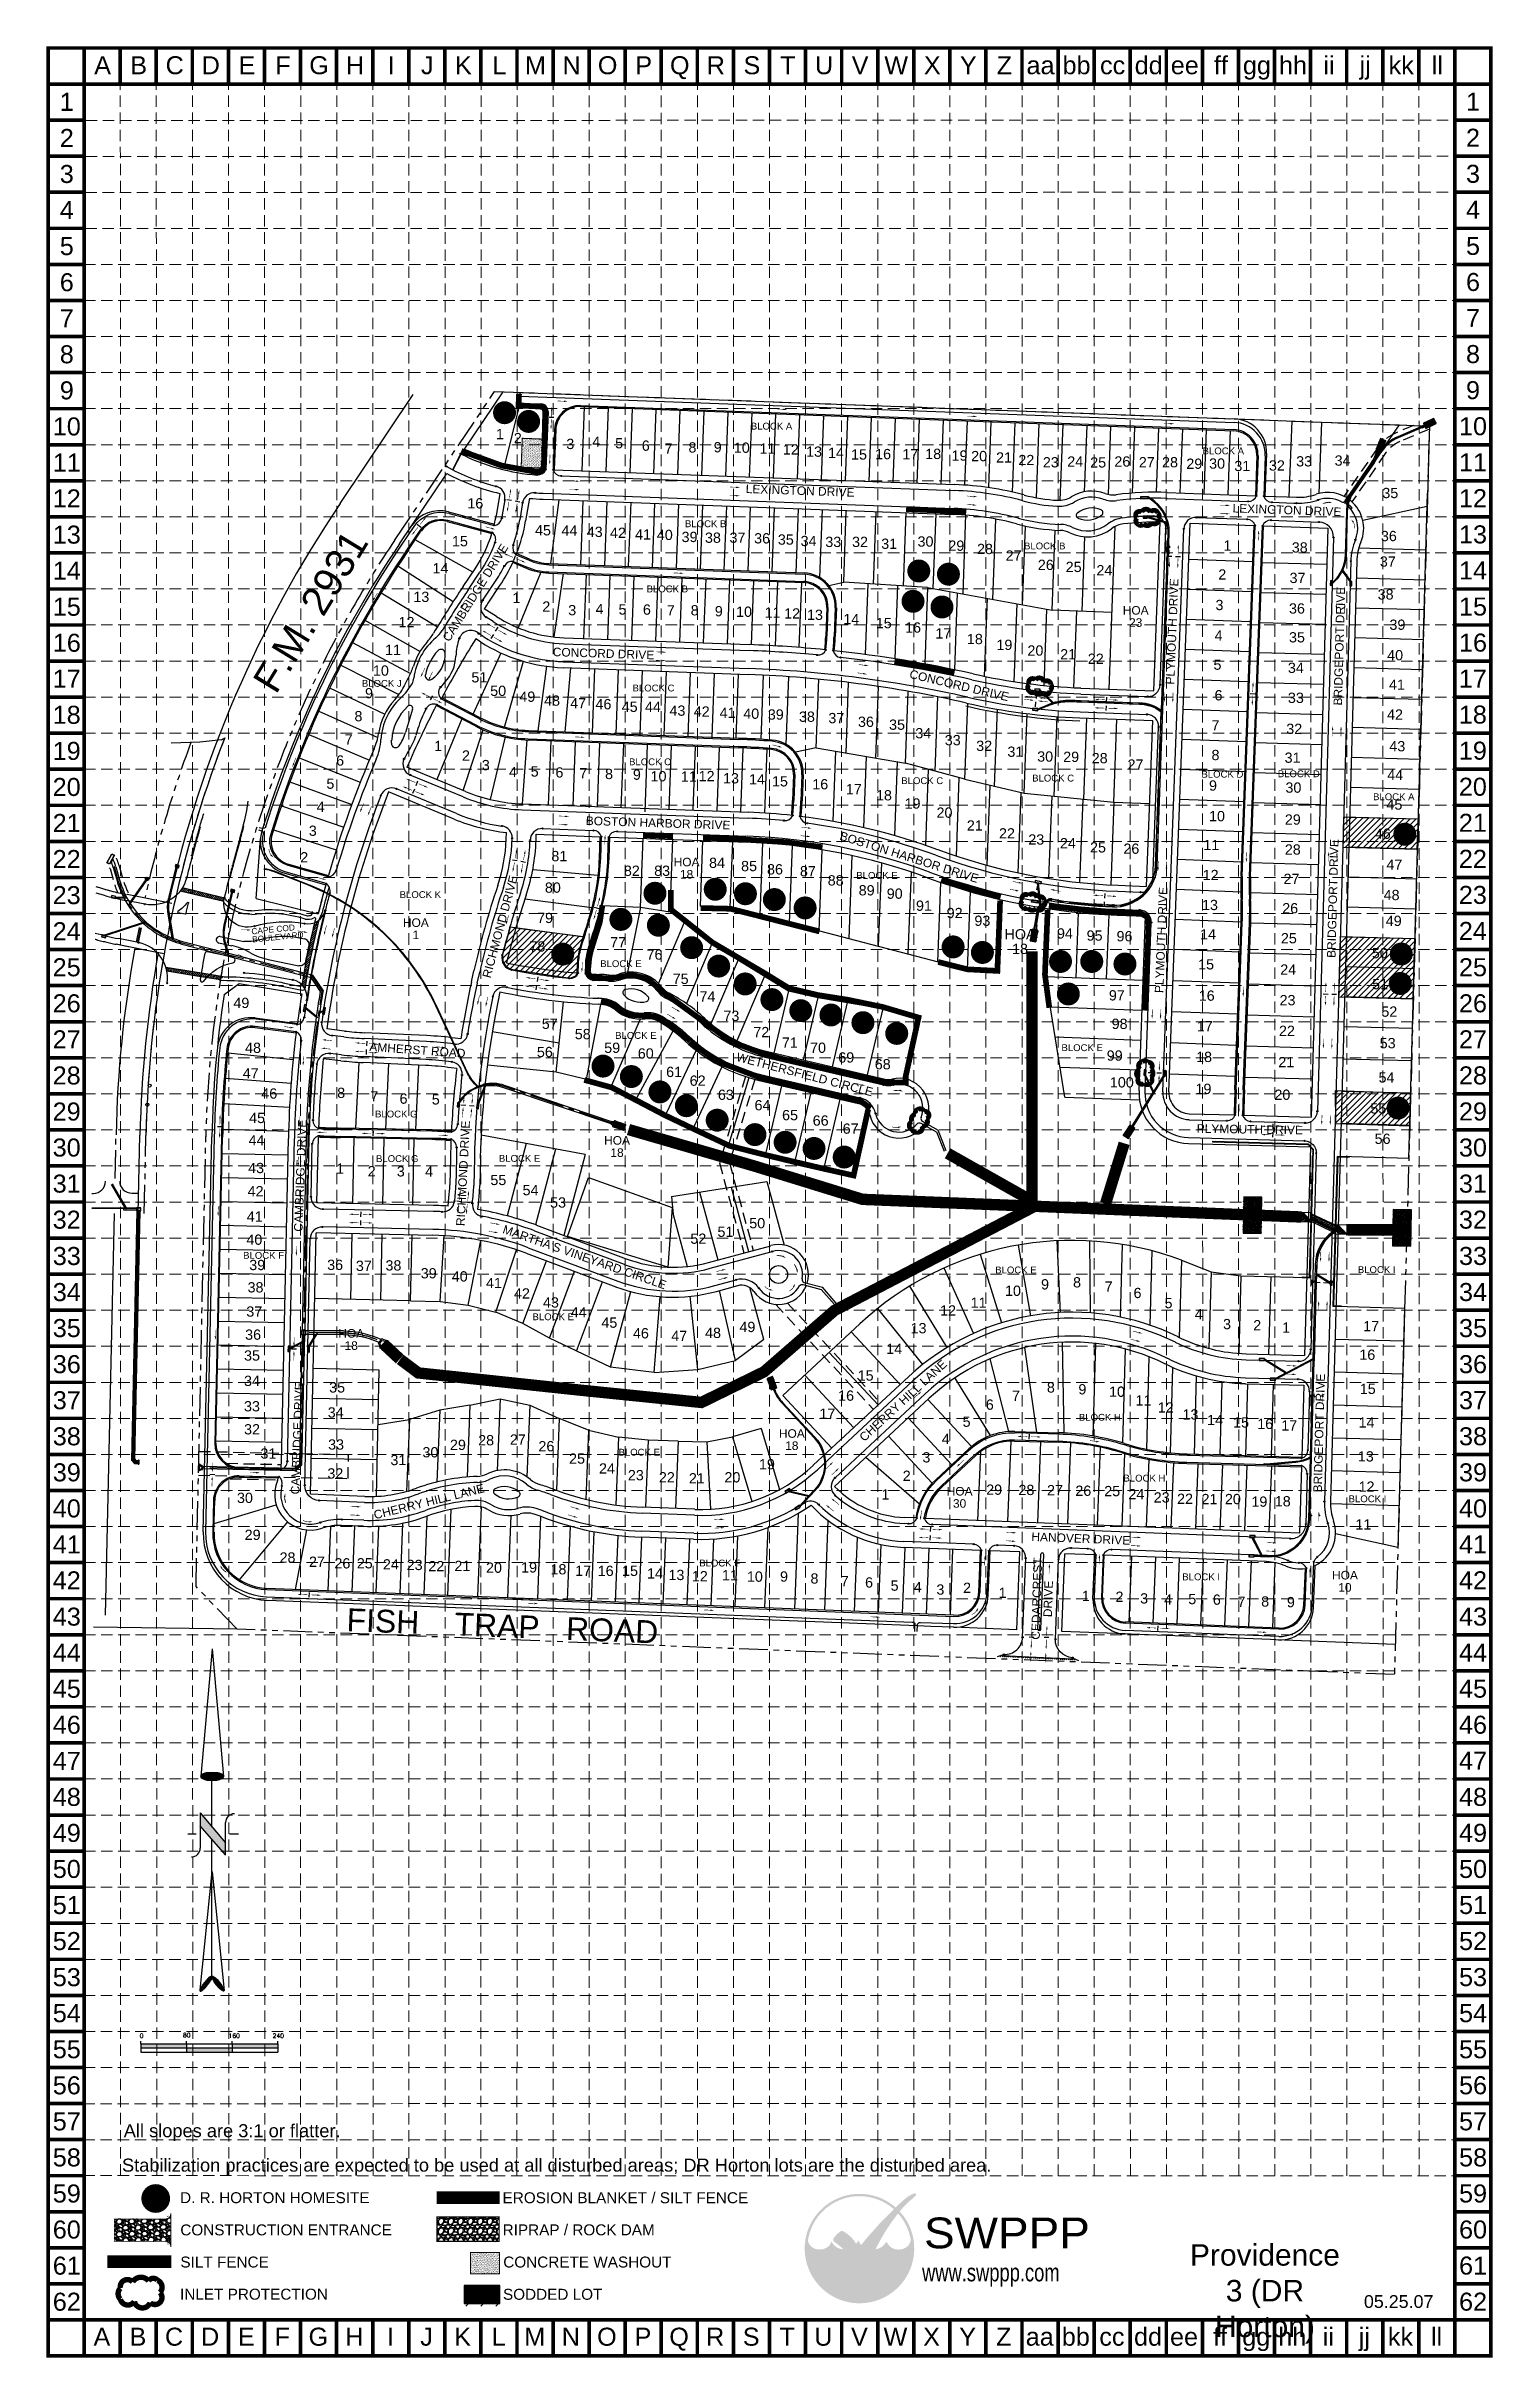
# Model space of a CAD drawing. Header units: inches. Extents: x 3312 to 5850, y 7905 to 11961.
import ezdxf
from ezdxf.enums import TextEntityAlignment as Align

# ---------------------------------------------------------------- set-up
doc = ezdxf.new("R2010")
doc.units = ezdxf.units.IN
doc.header["$LTSCALE"] = 80
doc.header["$MEASUREMENT"] = 0
for name, pattern in [('ACAD_ISO02W100', [15, 12, -3]), ('CENTER2', [1.125, 0.75, -0.125, 0.125, -0.125]), ('DASHED2', [0.375, 0.25, -0.125]), ('HIDDEN', [0.375, 0.25, -0.125]), ('PHANTOM2', [1.25, 0.625, -0.125, 0.125, -0.125, 0.125, -0.125])]:
    doc.linetypes.add(name, pattern=pattern)
for name, color, linetype in [('1 BLOCK NUMBER', 7, 'Continuous'), ('1 LOT NUMBER', 7, 'Continuous'), ('BASE', 7, 'Continuous'), ('BNDY', 7, 'PHANTOM2'), ('ECB', 84, 'Continuous'), ('ESMT', 7, 'DASHED2'), ('grid', 254, 'HIDDEN'), ('LEGEND', 7, 'Continuous'), ('LOGO', 7, 'Continuous'), ('LOT NUM', 7, 'Continuous'), ('LOTLINE', 7, 'Continuous'), ('NARROW', 7, 'Continuous'), ('PAVING', 7, 'Continuous'), ('ROW', 7, 'Continuous'), ('SILT', 200, 'Continuous'), ('SODDED LOT', 2, 'Continuous'), ('STORM', 250, 'Continuous'), ('STORM CL', 7, 'CENTER2'), ('STORM INLET', 250, 'Continuous')]:
    doc.layers.add(name, color=color, linetype=linetype)
doc.styles.add('DRHorton', font='dutcheb.ttf')
doc.styles.add('L120', font='simplex.shx', dxfattribs={"height": 4.8})
doc.styles.add("L200'", font='ARIAL.TTF', dxfattribs={"height": 0.001969})
doc.styles.add('LOGO1', font='ROCKEB.TTF', dxfattribs={"height": 25})
doc.styles.add('providence5$0$Style-ENGINEERING', font='ENGINEERING.shx')
doc.styles.get("Standard").update_dxf_attribs({"font": 'ARIAL.TTF', "height": 25})

msp = doc.modelspace()

# ---------------------------------------------------------------- texts
at = {"color": 7, "style": 'L120'}
for s, p in [('0', (3476.3, 8465.9)), ('80', (3552.1, 8467.1)), ('160', (3632.2, 8465.9)), ('240', (3709.6, 8465.9))]:
    msp.add_text(s, height=7.68, dxfattribs=at).set_placement(p)
at = {"insert": (5450.1, 8103.9), "char_height": 37.632, "width": 305.319, "attachment_point": 2}
msp.add_mtext('Providence 3 (DR Horton)', dxfattribs=at)
at = {"layer": '1 BLOCK NUMBER'}
for s, p in [('BLOCK A ', (4548.3, 11294)), ('BLOCK A ', (5340.8, 11250.6)), ('BLOCK B ', (4432.8, 11122.7)), ('BLOCK B ', (5027.5, 11083.8)), ('BLOCK B ', (4365.5, 11008.4)), ('BLOCK J ', (3866, 10842.7)), ('BLOCK C ', (4340.8, 10834.5)), ('BLOCK C ', (4334.7, 10705)), ('BLOCK C ', (4812.2, 10671.9)), ('BLOCK C ', (5041.8, 10676.4)), ('BLOCK D ', (5338.7, 10683.3)), ('BLOCK D ', (5472.7, 10684)), ('BLOCK A ', (5639.8, 10643.7)), ('BLOCK E ', (4733.3, 10505.6)), ('BLOCK K ', (3932.3, 10472)), ('BLOCK E ', (4284.1, 10350.8)), ('BLOCK E ', (4310.3, 10224.9)), ('BLOCK E ', (5093.2, 10203.4)), ('BLOCK G ', (3889.1, 10087)), ('BLOCK G ', (3890.8, 10008.8)), ('BLOCK E ', (4106.3, 10009.2)), ('BLOCK F ', (3657.7, 9839)), ('BLOCK E ', (4977, 9813.4)), ('BLOCK I ', (5613.1, 9813.9)), ('BLOCK E ', (4165.3, 9731.2)), ('BLOCK H ', (5123.8, 9554.9)), ('BLOCK E ', (4316.2, 9493.6)), ('BLOCK H ', (5201.9, 9448.1)), ('BLOCK I ', (5596.9, 9411.8)), ('BLOCK F ', (4457.8, 9299.1)), ('BLOCK I ', (5305.2, 9274.9))]:
    msp.add_text(s, height=12, dxfattribs=at).set_placement(p, align=Align.MIDDLE_LEFT)
at = {"layer": '1 LOT NUMBER'}
for s, p in [('1', (4101.2, 11280.1)), ('2', (4132.5, 11273.1)), ('4', (4270.1, 11266.7)), ('3', (4224.6, 11262.8)), ('5', (4310.3, 11264.1)), ('6', (4357, 11259.8)), ('7', (4396.9, 11254.6)), ('8', (4438.9, 11256.7)), ('9', (4483.2, 11257)), ('10', (4518.5, 11256.2)), ('11', (4563.6, 11254.7)), ('12', (4604.5, 11253.1)), ('13', (4645.2, 11249.3)), ('14', (4683.6, 11247.1)), ('15', (4724.1, 11244.3)), ('16', (4766.3, 11245)), ('17', (4814.1, 11244.8)), ('18', (4854.2, 11245.3)), ('19', (4900.4, 11242.4)), ('20', (4934.8, 11241.5)), ('21', (4978.5, 11239.1)), ('22', (5017.5, 11234.6)), ('23', (5060.5, 11230.6)), ('24', (5103.3, 11231.9)), ('25', (5143.6, 11230.4)), ('26', (5186, 11232)), ('27', (5228.9, 11230.7)), ('28', (5269.6, 11230.7)), ('29', (5312.2, 11228.1)), ('30', (5352.2, 11228.4)), ('33', (5504.9, 11232.3)), ('34', (5572.3, 11233.6)), ('31', (5396.4, 11224.1)), ('32', (5457.1, 11225)), ('16', (4051, 11158.6)), ('35', (5656, 11176.7)), ('45', (4169.7, 11111.3)), ('44', (4216.1, 11110.7)), ('43', (4260.5, 11108.6)), ('42', (4301.2, 11106.9)), ('15', (4024, 11092.2)), ('41', (4345.2, 11104.1)), ('40', (4383.4, 11103.2)), ('39', (4426.8, 11099.6)), ('38', (4467.8, 11098.3)), ('37', (4510.9, 11098.3)), ('36', (4554.1, 11097.2)), ('35', (4595.7, 11095)), ('34', (4635.6, 11092.5)), ('33', (4678.9, 11090.9)), ('32', (4725.9, 11090.9)), ('31', (4777, 11087.7)), ('30', (4840.7, 11091.6)), ('29', (4894.8, 11084.3)), ('28', (4945.1, 11078.5)), ('27', (4995.3, 11067)), ('1', (5377.5, 11084.5)), ('38', (5497.2, 11081.2)), ('36', (5653.5, 11101.2)), ('14', (3989.9, 11044.6)), ('26', (5051.7, 11050.6)), ('25', (5100.6, 11047)), ('24', (5154.5, 11041.2)), ('2', (5368.3, 11033.8)), ('37', (5493.3, 11027.7)), ('37', (5651.7, 11056.4)), ('13', (3956.3, 10994.5)), ('1', (4130.1, 10992.7)), ('38', (5647.8, 10998.8)), ('12', (3930.3, 10950.2)), ('2', (4182.5, 10977.4)), ('3', (4228, 10971.1)), ('4', (4276, 10973.1)), ('5', (4316.2, 10972.4)), ('6', (4359, 10972.1)), ('7', (4400.9, 10970.8)), ('8', (4442.8, 10970.9)), ('9', (4485.1, 10969.3)), ('10', (4522.4, 10968.4)), ('11', (4572.4, 10967)), ('12', (4606.8, 10965.4)), ('13', (4646.8, 10963)), ('14', (4710.5, 10955.4)), ('15', (4767.5, 10948.4)), ('3', (5363.4, 10980.2)), ('36', (5492.3, 10974.1)), ('39', (5668.5, 10945.6)), ('16', (4818.9, 10940.7)), ('17', (4871.9, 10930.2)), ('18', (4927.3, 10920.5)), ('19', (4979.1, 10910.3)), ('4', (5361.7, 10926.5)), ('35', (5492.3, 10923.5)), ('10', (3885.4, 10865.1)), ('11', (3906.6, 10901.5)), ('20', (5033.5, 10900.3)), ('21', (5090.9, 10893.7)), ('22', (5139.4, 10885.9)), ('5', (5359.9, 10875.5)), ('34', (5490.4, 10870)), ('40', (5664.5, 10892.1)), ('9', (3871.5, 10825.4)), ('51', (4058.1, 10853.3)), ('50', (4091.1, 10829.6)), ('6', (5361.7, 10821.8)), ('41', (5667.7, 10840.4)), ('8', (3853, 10785.1)), ('49', (4142.2, 10819.3)), ('48', (4185.6, 10812.4)), ('47', (4231.4, 10807.8)), ('46', (4275.8, 10806.2)), ('45', (4321.8, 10801.6)), ('44', (4362.6, 10801.4)), ('43', (4405.6, 10794.8)), ('42', (4448.2, 10793.3)), ('41', (4493.6, 10791.1)), ('40', (4535, 10789.5)), ('39', (4578.1, 10788)), ('38', (4632.7, 10784.2)), ('37', (4684.3, 10781.8)), ('33', (5490.4, 10817.4)), ('42', (5664.3, 10787.9)), ('7', (3835.7, 10744.2)), ('36', (4736.2, 10775.3)), ('35', (4790.8, 10770.2)), ('34', (4836.8, 10755.2)), ('33', (4888.5, 10743.1)), ('7', (5356.4, 10769)), ('32', (5487.5, 10762.9)), ('6', (3820.8, 10707.3)), ('1', (3992.9, 10732.9)), ('2', (4041.6, 10716)), ('3', (4076.4, 10699.3)), ('32', (4943.6, 10733.1)), ('31', (4998.4, 10722.8)), ('30', (5050.6, 10714.3)), ('29', (5096.2, 10713.7)), ('28', (5146.3, 10711.5)), ('27', (5209.1, 10700.2)), ('8', (5356.4, 10717)), ('31', (5484.6, 10712.3)), ('43', (5668.3, 10732.4)), ('5', (3803.8, 10666.7)), ('4', (4124, 10687.1)), ('5', (4162.1, 10688.1)), ('6', (4205.6, 10686.4)), ('7', (4247.4, 10685.1)), ('8', (4292.6, 10683.7)), ('9', (4341.4, 10682.5)), ('10', (4372.4, 10679.7)), ('11', (4425.6, 10679.2)), ('12', (4456.7, 10680)), ('13', (4499.5, 10676.1)), ('14', (4545.1, 10674.3)), ('15', (4585.4, 10670.8)), ('16', (4656.1, 10665.7)), ('9', (5352, 10663.4)), ('30', (5486.1, 10659.8)), ('44', (5664.6, 10682)), ('4', (3786.8, 10626.2)), ('17', (4714.9, 10657)), ('18', (4767.8, 10646.3)), ('19', (4818, 10631.9)), ('45', (5663.2, 10630)), ('3', (3772.9, 10584.1)), ('20', (4874, 10615.9)), ('21', (4927.2, 10593.3)), ('22', (4983.6, 10579.5)), ('10', (5352, 10609.7)), ('29', (5485, 10603.7)), ('46', (5642.9, 10578.9)), ('2', (3757.9, 10537.5)), ('81', (4198.4, 10539.6)), ('23', (5035, 10568.8)), ('24', (5090.5, 10562.2)), ('25', (5143.3, 10554.9)), ('26', (5201.8, 10552.6)), ('11', (5342, 10559.1)), ('28', (5485, 10551.1)), ('82', (4325.6, 10513.9)), ('83', (4378.7, 10513.9)), ('84', (4475, 10527.8)), ('85', (4531.2, 10522.1)), ('86', (4576.7, 10516.4)), ('87', (4634.4, 10513.1)), ('88', (4683.2, 10497)), ('12', (5340.9, 10506.4)), ('27', (5482.7, 10499.6)), ('47', (5663.2, 10524.5)), ('80', (4187, 10484.3)), ('89', (4737.5, 10479.6)), ('90', (4786.7, 10473.7)), ('48', (5658.3, 10471.3)), ('79', (4173.4, 10431.1)), ('91', (4838, 10452.6)), ('92', (4891.8, 10439.7)), ('93', (4940.5, 10426.2)), ('13', (5339.7, 10453.8)), ('26', (5480.4, 10448.1)), ('49', (5662, 10425.9)), ('78', (4159.8, 10381)), ('77', (4301.5, 10388.4)), ('94', (5085.3, 10403.9)), ('95', (5137.3, 10400.2)), ('96', (5189.8, 10399)), ('14', (5336.3, 10402.3)), ('25', (5478.1, 10395.5)), ('76', (4365.4, 10366.8)), ('15', (5332.9, 10349.7)), ('24', (5476.9, 10340.5)), ('50', (5637.7, 10369.4)), ('75', (4411.2, 10324.2)), ('97', (5176.3, 10295.3)), ('16', (5334, 10294.8)), ('51', (5638.1, 10315)), ('49', (3640.6, 10282)), ('74', (4458.2, 10293.3)), ('73', (4500.2, 10259.3)), ('23', (5475.8, 10286.8)), ('52', (5654.3, 10266.7)), ('57', (4181.6, 10245.3)), ('58', (4239.5, 10227.3)), ('72', (4552.7, 10230.8)), ('71', (4602.8, 10212.3)), ('98', (5181.2, 10245.3)), ('17', (5330.6, 10241)), ('22', (5474.7, 10233)), ('48', (3661.1, 10203.2)), ('56', (4173, 10195.8)), ('59', (4291.1, 10203.2)), ('60', (4350, 10193.3)), ('70', (4652.2, 10203.3)), ('69', (4701.7, 10186.3)), ('68', (4765.7, 10174.4)), ('99', (5172.6, 10189.6)), ('18', (5329.4, 10187.2)), ('21', (5473.5, 10178.1)), ('53', (5651.4, 10211.4)), ('47', (3657, 10158.4)), ('61', (4399.7, 10160.9)), ('62', (4441, 10145.6)), ('100', (5178.1, 10142.6)), ('19', (5328.3, 10131.2)), ('54', (5649.4, 10151.2)), ('46', (3689.6, 10123)), ('8', (3822.7, 10124.1)), ('7', (3880.9, 10118)), ('6', (3932.1, 10114)), ('5', (3988.7, 10112.7)), ('63', (4490.5, 10120.8)), ('64', (4554.8, 10102.5)), ('20', (5466.7, 10120.9)), ('55', (5635, 10096.8)), ('45', (3668.2, 10080.1)), ('65', (4603.1, 10085.1)), ('66', (4656.8, 10075.6)), ('67', (4709.4, 10061.4)), ('44', (3667.2, 10040.9)), ('56', (5642.5, 10043.6)), ('43', (3666.5, 9992.3)), ('1', (3820.9, 9991.2)), ('2', (3876.2, 9986.6)), ('3', (3927.3, 9986.4)), ('4', (3976.9, 9986)), ('55', (4091.4, 9971.3)), ('42', (3665.6, 9951.6)), ('54', (4147.9, 9953.5)), ('53', (4196.1, 9931.8)), ('41', (3664.1, 9907.2)), ('50', (4545.5, 9895.5)), ('40', (3663.4, 9866.6)), ('52', (4442.2, 9868.3)), ('51', (4489.8, 9880.5)), ('39', (3668.4, 9822.1)), ('36', (3805.1, 9822.4)), ('37', (3855.5, 9820.6)), ('38', (3907.4, 9821.4)), ('39', (3969.3, 9807.6)), ('38', (3665.5, 9782.9)), ('40', (4023.7, 9802.1)), ('41', (4083.7, 9790.5)), ('42', (4132.8, 9772.2)), ('10', (4994.1, 9776.9)), ('9', (5057.4, 9788.2)), ('8', (5113.5, 9791.7)), ('7', (5169, 9784.3)), ('6', (5219.6, 9773)), ('37', (3663.3, 9740.4)), ('43', (4183.7, 9756.4)), ('44', (4232.3, 9739)), ('12', (4880.3, 9742.4)), ('11', (4933.8, 9756)), ('5', (5274, 9755.3)), ('4', (5327, 9735.8)), ('36', (3661.2, 9699.9)), ('45', (4286.1, 9721)), ('46', (4341.5, 9702.3)), ('47', (4408.7, 9697.6)), ('48', (4468, 9703)), ('49', (4528.3, 9713.4)), ('13', (4828.5, 9711.2)), ('3', (5376.6, 9718.4)), ('2', (5429.5, 9716.4)), ('1', (5480.3, 9712.4)), ('17', (5622.5, 9714.8)), ('35', (3659.3, 9663.3)), ('14', (4785.8, 9675.1)), ('16', (5615.7, 9664.7)), ('34', (3659.3, 9618.8)), ('35', (3808.6, 9607.3)), ('15', (4735.7, 9628.2)), ('8', (5067.6, 9607.3)), ('9', (5122.9, 9604)), ('15', (5616.5, 9604.8)), ('33', (3659.2, 9574.2)), ('34', (3806.1, 9563.4)), ('16', (4701.4, 9592.9)), ('6', (4960.5, 9577.1)), ('7', (5006.4, 9592.6)), ('10', (5176.6, 9599.8)), ('11', (5223.1, 9584.5)), ('12', (5262.1, 9572.1)), ('32', (3659.4, 9533.8)), ('17', (4668.4, 9561.1)), ('5', (4919.8, 9547.1)), ('13', (5305.5, 9559.9)), ('14', (5348.6, 9550.1)), ('15', (5394.3, 9545.8)), ('16', (5436.6, 9543.3)), ('17', (5478.7, 9540.5)), ('14', (5614.4, 9545.8)), ('31', (3688.1, 9491.3)), ('33', (3806.8, 9507.1)), ('30', (3972.3, 9493.5)), ('29', (4020.5, 9506.5)), ('28', (4070, 9514.6)), ('27', (4125.6, 9515.8)), ('26', (4175.7, 9504.1)), ('25', (4229.4, 9482.4)), ('3', (4849.3, 9484.6)), ('4', (4883.3, 9516.9)), ('13', (5613.1, 9486.3)), ('32', (3805.5, 9456.4)), ('31', (3916.1, 9479.9)), ('24', (4282, 9465.1)), ('23', (4332.6, 9453.3)), ('22', (4387, 9449.6)), ('21', (4439.6, 9447.8)), ('20', (4502, 9449.6)), ('19', (4562.5, 9472.5)), ('2', (4814.8, 9452.3)), ('30', (3646.9, 9413.5)), ('1', (4777.5, 9419.5)), ('29', (4961.1, 9427.9)), ('28', (5017.7, 9427.4)), ('27', (5067.9, 9427)), ('26', (5117.5, 9426)), ('25', (5168.2, 9425.4)), ('24', (5210.6, 9420)), ('23', (5255, 9414.3)), ('22', (5296, 9411.9)), ('21', (5338.9, 9411.4)), ('20', (5379.9, 9411.4)), ('19', (5426.4, 9406.9)), ('18', (5467.4, 9407.5)), ('12', (5614.4, 9433.2)), ('11', (5608.7, 9366.8)), ('29', (3660.4, 9348.7)), ('28', (3721.6, 9308.8)), ('27', (3773.2, 9301.4)), ('25', (3857.1, 9298.7)), ('24', (3902.9, 9296.8)), ('23', (3944.6, 9295.7)), ('22', (3982.6, 9293.7)), ('21', (4028.3, 9294)), ('20', (4083.8, 9291)), ('19', (4145.3, 9291.4)), ('18', (4196.9, 9288.2)), ('17', (4240.2, 9285.6)), ('16', (4279.7, 9285.4)), ('15', (4322.4, 9285.5)), ('14', (4366.1, 9280.9)), ('13', (4403.8, 9278.2)), ('12', (4444.8, 9276)), ('11', (4497.6, 9277.8)), ('10', (4541.4, 9275.3)), ('9', (4599.5, 9275.5)), ('8', (4652.9, 9272.1)), ('7', (4706.1, 9267.4)), ('6', (4748.7, 9265.1)), ('5', (4793.5, 9259.5)), ('4', (4834.2, 9257)), ('3', (4873.8, 9252.7)), ('2', (4920.6, 9255.7)), ('1', (4982.9, 9246.9)), ('1', (5129, 9241.4)), ('2', (5188, 9240)), ('3', (5231.2, 9237.1)), ('4', (5273.3, 9235.1)), ('5', (5315.6, 9235.9)), ('6', (5358.7, 9234.9)), ('7', (5402, 9231.2)), ('8', (5443.5, 9231.6)), ('9', (5488.6, 9230.6))]:
    msp.add_text(s, height=18, dxfattribs=at).set_placement(p, align=Align.MIDDLE_LEFT)
at = {"layer": '1 LOT NUMBER', "color": 250}
msp.add_text('26', height=18, dxfattribs=at).set_placement((3817.8, 9298.6), align=Align.MIDDLE_LEFT)
at = {"layer": '1 LOT NUMBER', "insert": (5020.5, 10389.5), "char_height": 18, "attachment_point": 5, "line_spacing_factor": 0.857143}
msp.add_mtext('HOA\\P18', dxfattribs=at)
at = {"layer": 'BASE'}
for s, height, p in [('A', 31.6, (3411.2, 11927.3)), ('B', 31.6, (3474.5, 11927.3)), ('C', 31.6, (3537.7, 11927.3)), ('D', 31.6, (3601, 11927.3)), ('E', 31.6, (3664.3, 11927.3)), ('F', 31.6, (3727.6, 11927.3)), ('G', 31.6, (3790.9, 11927.3)), ('H', 31.6, (3854.1, 11927.3)), ('I', 31.6, (3917.4, 11927.3)), ('J', 31.6, (3980.7, 11927.3)), ('K', 31.6, (4044, 11927.3)), ('L', 31.6, (4107.2, 11927.3)), ('M', 31.6, (4170.5, 11927.3)), ('N', 31.6, (4233.8, 11927.3)), ('O', 31.6, (4297.1, 11927.3)), ('P', 31.6, (4360.3, 11927.3)), ('Q', 31.6, (4423.6, 11927.3)), ('R', 31.6, (4486.9, 11927.3)), ('S', 31.6, (4550.2, 11927.3)), ('T', 31.6, (4613.4, 11927.3)), ('U', 31.6, (4676.7, 11927.3)), ('V', 31.6, (4740, 11927.3)), ('W', 31.6, (4803.3, 11927.3)), ('X', 31.6, (4866.6, 11927.3)), ('Y', 31.6, (4929.8, 11927.3)), ('Z', 31.6, (4993.1, 11927.3)), ('aa', 31.64, (5056.4, 11927.3)), ('bb', 31.64, (5119.7, 11927.3)), ('cc', 31.64, (5182.9, 11927.3)), ('dd', 31.64, (5246.2, 11927.3)), ('ee', 31.64, (5309.5, 11927.3)), ('ff', 31.64, (5372.8, 11927.3)), ('gg', 31.64, (5436, 11927.3)), ('hh', 31.64, (5499.3, 11927.3)), ('ii', 31.64, (5562.6, 11927.3)), ('jj', 31.64, (5625.9, 11927.3)), ('kk', 31.64, (5689.1, 11927.3)), ('ll', 31.64, (5752.4, 11927.3)), ('1', 31.6, (3348.3, 11863.3)), ('1', 31.6, (3348.4, 11863)), ('1', 31.6, (5815.1, 11863.4)), ('2', 31.6, (3348.4, 11799.7)), ('2', 31.6, (5815.1, 11800.1)), ('3', 31.6, (3348.4, 11736.5)), ('3', 31.6, (5815.1, 11736.8)), ('4', 31.6, (3348.4, 11673.2)), ('4', 31.6, (5815.1, 11673.6)), ('5', 31.6, (3348.4, 11609.9)), ('5', 31.6, (5815.1, 11610.3)), ('6', 31.6, (3348.4, 11546.6)), ('6', 31.6, (5815.1, 11547)), ('7', 31.6, (3348.4, 11483.3)), ('7', 31.6, (5815.1, 11483.7)), ('8', 31.6, (3348.4, 11420.1)), ('8', 31.6, (5815.1, 11420.5)), ('9', 31.6, (3348.4, 11356.8)), ('9', 31.6, (5815.1, 11357.2)), ('10', 31.64, (3348.4, 11293.5)), ('10', 31.64, (5815.1, 11293.9)), ('11', 31.64, (3348.4, 11230.2)), ('11', 31.64, (5815.1, 11230.6)), ('12', 31.64, (3348.3, 11167.2)), ('12', 31.64, (5815, 11167.6)), ('13', 31.64, (3348.4, 11103.7)), ('13', 31.64, (5815.1, 11104.1)), ('14', 31.64, (3348.4, 11040.4)), ('14', 31.64, (5815.1, 11040.8)), ('15', 31.64, (3348.4, 10977.1)), ('15', 31.64, (5815.1, 10977.5)), ('16', 31.64, (3348.4, 10913.9)), ('16', 31.64, (5815.1, 10914.2)), ('17', 31.64, (3348.2, 10850.8)), ('17', 31.64, (5814.8, 10851.1)), ('18', 31.64, (3348.2, 10787.5)), ('18', 31.64, (5814.8, 10787.9)), ('19', 31.64, (3348.2, 10724.2)), ('19', 31.64, (5814.8, 10724.6)), ('20', 31.64, (3348.2, 10660.9)), ('20', 31.64, (5814.8, 10661.3)), ('21', 31.64, (3348.2, 10597.7)), ('21', 31.64, (5814.8, 10598)), ('22', 31.64, (3348.2, 10534.4)), ('22', 31.64, (5814.8, 10534.8)), ('23', 31.64, (3348.2, 10471.1)), ('23', 31.64, (5814.8, 10471.5)), ('24', 31.64, (3348.2, 10407.8)), ('24', 31.64, (5814.8, 10408.2)), ('25', 31.64, (3348.2, 10344.5)), ('25', 31.64, (5815, 10344.6)), ('26', 31.64, (3348.2, 10281.3)), ('26', 31.64, (5815, 10281.3)), ('27', 31.64, (3348.2, 10218)), ('27', 31.64, (5815, 10218.1)), ('28', 31.64, (3348.2, 10154.7)), ('28', 31.64, (5815, 10154.8)), ('29', 31.64, (3348.2, 10091.4)), ('29', 31.64, (5815, 10091.5)), ('30', 31.64, (3348.2, 10028.2)), ('30', 31.64, (5815, 10028.2)), ('31', 31.64, (3348.2, 9964.9)), ('31', 31.64, (5815, 9964.9)), ('32', 31.64, (3348.2, 9901.6)), ('32', 31.64, (5815, 9901.7)), ('33', 31.64, (3348.4, 9837.9)), ('33', 31.64, (5815.1, 9838)), ('34', 31.64, (3348.4, 9774.6)), ('34', 31.64, (5815.1, 9774.7)), ('35', 31.64, (3348.4, 9711.4)), ('35', 31.64, (5815.1, 9711.4)), ('36', 31.64, (3348.4, 9648.1)), ('36', 31.64, (5815.1, 9648.1)), ('37', 31.64, (3348.4, 9584.8)), ('37', 31.64, (5815.1, 9584.9)), ('38', 31.64, (3348.4, 9521.5)), ('38', 31.64, (5815.1, 9521.6)), ('39', 31.64, (3348.4, 9458.3)), ('39', 31.64, (5815.1, 9458.3)), ('40', 31.64, (3348.4, 9395)), ('40', 31.64, (5815.1, 9395)), ('41', 31.64, (3348.4, 9331.7)), ('41', 31.64, (5815.1, 9331.8)), ('42', 31.64, (3348.3, 9268.7)), ('42', 31.64, (5815.1, 9268.8)), ('43', 31.64, (3348.4, 9205.1)), ('43', 31.64, (5815.1, 9205.2)), ('44', 31.64, (3348.4, 9141.9)), ('44', 31.64, (5815.1, 9141.9)), ('45', 31.64, (3348.4, 9078.6)), ('45', 31.64, (5815.1, 9078.7)), ('46', 31.64, (3348.4, 9015.3)), ('46', 31.64, (5815.1, 9015.4)), ('47', 31.64, (3348.4, 8952)), ('47', 31.64, (5815.1, 8952.1)), ('48', 31.64, (3348.4, 8888.8)), ('48', 31.64, (5815.1, 8888.8)), ('49', 31.64, (3348.4, 8825.6)), ('49', 31.64, (5815.2, 8825.7)), ('50', 31.64, (3348.4, 8762.4)), ('50', 31.64, (5815.2, 8762.4)), ('51', 31.64, (3348.4, 8699.1)), ('51', 31.64, (5815.2, 8699.1)), ('52', 31.64, (3348.4, 8635.8)), ('52', 31.64, (5815.2, 8635.9)), ('53', 31.64, (3348.4, 8572.5)), ('53', 31.64, (5815.2, 8572.6)), ('54', 31.64, (3348.4, 8509.3)), ('54', 31.64, (5815.2, 8509.3)), ('55', 31.64, (3348.4, 8446)), ('55', 31.64, (5815.2, 8446)), ('56', 31.64, (3348.4, 8382.7)), ('56', 31.64, (5815.2, 8382.8)), ('57', 31.64, (3348.4, 8319.4)), ('57', 31.64, (5815.2, 8319.5)), ('58', 31.64, (3348.4, 8256.2)), ('58', 31.64, (5815.2, 8256.2)), ('59', 31.64, (3348.4, 8192.9)), ('59', 31.64, (5815.2, 8192.9)), ('60', 31.64, (3348.4, 8129.6)), ('60', 31.64, (5815.2, 8129.7)), ('61', 31.64, (3348.4, 8066.3)), ('61', 31.64, (5815.2, 8066.4)), ('62', 31.64, (3348.4, 8003)), ('62', 31.64, (5815.2, 8003.1)), ('A', 31.6, (3410, 7941.6)), ('B', 31.6, (3473.2, 7941.6)), ('C', 31.6, (3536.5, 7941.6)), ('D', 31.6, (3599.8, 7941.6)), ('E', 31.6, (3663.1, 7941.6)), ('F', 31.6, (3726.3, 7941.6)), ('G', 31.6, (3789.6, 7941.6)), ('H', 31.6, (3852.9, 7941.6)), ('I', 31.6, (3916.2, 7941.6)), ('J', 31.6, (3979.4, 7941.6)), ('K', 31.6, (4042.7, 7941.6)), ('L', 31.6, (4106, 7941.6)), ('M', 31.6, (4169.3, 7941.6)), ('N', 31.6, (4232.5, 7941.6)), ('O', 31.6, (4295.8, 7941.6)), ('P', 31.6, (4359.1, 7941.6)), ('Q', 31.6, (4422.4, 7941.6)), ('R', 31.6, (4485.7, 7941.6)), ('S', 31.6, (4548.9, 7941.6)), ('T', 31.6, (4612.2, 7941.6)), ('U', 31.6, (4675.5, 7941.6)), ('V', 31.6, (4738.8, 7941.6)), ('W', 31.6, (4802, 7941.6)), ('X', 31.6, (4865.3, 7941.6)), ('Y', 31.6, (4928.6, 7941.6)), ('Z', 31.6, (4991.9, 7941.6)), ('aa', 31.64, (5055.1, 7941.6)), ('bb', 31.64, (5118.4, 7941.6)), ('cc', 31.64, (5181.7, 7941.6)), ('dd', 31.64, (5245, 7941.6)), ('ee', 31.64, (5308.2, 7941.6)), ('ff', 31.64, (5371.5, 7941.6)), ('gg', 31.64, (5434.8, 7941.6)), ('hh', 31.64, (5498.1, 7941.6)), ('ii', 31.64, (5561.4, 7941.6)), ('jj', 31.64, (5624.6, 7941.6)), ('kk', 31.64, (5687.9, 7941.6)), ('ll', 31.64, (5751.2, 7941.6))]:
    msp.add_text(s, height=height, dxfattribs=at).set_placement(p, align=Align.MIDDLE_CENTER)
at = {"layer": 'BASE', "color": 7, "style": "L200'"}
for s, height, p in [('All slopes are 3:1 or flatter.', 22.892, (3448.3, 8291.6)), ('Stabilization practices are expected to be used at all disturbed areas; DR Horton lots are the disturbed area.', 22.8922, (3445.2, 8231.2))]:
    msp.add_text(s, height=height, dxfattribs=at).set_placement(p)
at = {"layer": 'BASE'}
msp.add_text('05.25.07', height=22.43, dxfattribs=at).set_placement((5684.7, 7992.1), align=Align.CENTER)
at = {"layer": 'LEGEND', "style": "L200'"}
for s, height, p in [('D. R. HORTON HOMESITE', 19.207, (3547.1, 8175.9)), ('EROSION BLANKET / SILT FENCE', 19.207, (4112.8, 8175.8)), ('CONSTRUCTION ENTRANCE', 19.207, (3547.5, 8119.4)), ('RIPRAP / ROCK DAM', 19.207, (4112.9, 8119.5)), ('SILT FENCE', 19.21, (3547.7, 8063)), ('CONCRETE WASHOUT', 19.207, (4114, 8063)), ('INLET PROTECTION', 19.207, (3547.1, 8006.6)), ('SODDED LOT', 19.21, (4113.5, 8006.4))]:
    msp.add_text(s, height=height, dxfattribs=at).set_placement(p)
at = {"layer": 'LOT NUM'}
for s, height, rotation, p in [('LEXINGTON DRIVE', 15, 358.0042, (4539.4, 11184.2)), ('LEXINGTON DRIVE', 15, 358.0042, (5393.4, 11150.2)), ('F.M. 2931         ', 50.042, 58.5928, (3693.8, 10834.8)), ('CAMBRIDGE DRIVE', 15, 57.9968, (4012.9, 10918.4)), ('PLYMOUTH DRIVE', 15, 87.7256, (5283.6, 10840.6)), ('BRIDGEPORT DRIVE', 15, 88.48, (5577.8, 10803.9)), ('CONCORD DRIVE', 15, 358.1808, (4200.9, 10898)), ('CONCORD DRIVE', 15, 346.7004, (4827.2, 10859.6)), ('BOSTON HARBOR DRIVE', 15, 358.1808, (4258.8, 10601.8)), ('BOSTON HARBOR DRIVE', 15, 342.4492, (4705.2, 10576)), ('BRIDGEPORT DRIVE', 15, 88.48, (5566.3, 10361)), ('RICHMOND DRIVE', 15, 74.943, (4084.3, 10326.4)), ('PLYMOUTH DRIVE', 15, 87.7256, (5264.3, 10299.3)), ('AMHERST ROAD', 15, 355.9524, (3879.3, 10205.3)), ('WETHERSFIELD CIRCLE', 15, 345.2991, (4523.6, 10187.8)), ('CAMBRIDGE DRIVE', 15, 87.8039, (3754.2, 9880.6)), ('RICHMOND DRIVE', 15, 87.0904, (4038.7, 9890.5)), ('PLYMOUTH DRIVE', 15, 359.0713, (5330.5, 10061.7)), ("MARTHA'S VINEYARD CIRCLE", 15, 340.7809, (4114.1, 9885.7)), ('CHERRY HILL LANE', 15, 42.6487, (4742.1, 9516.8)), ('CAMBRIDGE DRIVE', 15, 87.8039, (3748.7, 9419.6)), ('BRIDGEPORT DRIVE', 15, 88.48, (5542.4, 9423.1)), ('CHERRY HILL LANE', 15, 13.9043, (3887.1, 9383.1)), ('HANOVER DRIVE', 15, 357.7745, (5040.5, 9345.5)), ('FISH    TRAP   ROAD', 40.037, 357.7046, (3839.4, 9199.8))]:
    msp.add_text(s, height=height, rotation=rotation, dxfattribs=at).set_placement(p, align=Align.MIDDLE_LEFT)
at = {"layer": 'LOT NUM', "char_height": 15, "attachment_point": 5, "line_spacing_factor": 0.857143}
for s, insert in [('HOA\\P23', (5223.4, 10960)), ('HOA\\P18', (4435.6, 10518.3)), ('HOA\\P1', (3960.7, 10412.1)), ('HOA\\P18', (4313.6, 10029.9)), ('HOA\\P18', (3847.3, 9691.3)), ('HOA\\P18', (4620.2, 9515.6)), ('HOA\\P30', (4914.5, 9414.3)), ('HOA\\P10', (5590.5, 9267))]:
    msp.add_mtext(s, dxfattribs=dict(at, insert=insert))
at = {"layer": 'LOT NUM', "line_spacing_factor": 0.805714}
for s, insert, char_height, attachment_point, rotation in [('CAPE COD\\PBOULEVARD', (3672.9, 10400.2), 10.5, 4, 5.5893), ('CEDARCREST\\PDRIVE', (5059.7, 9236.5), 15, 5, 88.3011)]:
    msp.add_mtext(s, dxfattribs=dict(at, insert=insert, char_height=char_height, attachment_point=attachment_point, rotation=rotation))
at = {"layer": 'LOTLINE', "style": 'providence5$0$Style-ENGINEERING'}
msp.add_text('T', height=3.15, dxfattribs=at).set_placement((3489.7, 10101.9), align=Align.CENTER)

# ---------------------------------------------------------------- blocks, each defined once
blk = doc.blocks.new('A$C5A1238BA')
at = {"layer": 'PAVING', "color": 1, "flags": 128}
blk.add_lwpolyline([(22.1, 11.4), (16.4, 19.6), (0, 8.2), (5.7, 0)], close=True, dxfattribs=at)
for points in [[(6.9, 13), (6.8, 12.9), (6.6, 12.7), (6.4, 12.7)], [(7.4, 13), (7.6, 12.8), (7.5, 12.5), (7.2, 12.4), (7, 12.5), (6.9, 12.7), (7, 13), (7.2, 13), (7.4, 13)], [(8.2, 13.4), (8.2, 13.1), (8.1, 12.8), (7.9, 12.7), (7.7, 12.8), (7.5, 13.1), (7.5, 13.4)], [(8, 13.8), (8.2, 13.6), (8.2, 13.4)], [(8.8, 14.3), (8.8, 14.1), (8.7, 13.9), (8.5, 13.9), (8.4, 13.9), (8.3, 14)], [(8.6, 13.7), (8.7, 13.6), (8.6, 13.4), (8.4, 13.4), (8.3, 13.4), (8.3, 13.6), (8.3, 13.7), (8.4, 13.8), (8.6, 13.7)], [(9.1, 12.5), (9.1, 12.2), (9, 11.9), (8.8, 11.9), (8.6, 12), (8.4, 12.3), (8.4, 12.6), (8.5, 12.9), (8.7, 13), (8.9, 12.9), (9, 12.7), (9.1, 12.5)], [(9.1, 13.6), (9.3, 13.3), (9.2, 13.1), (8.9, 13), (8.7, 13.1), (8.6, 13.3), (8.8, 13.5), (8.9, 13.6), (9.1, 13.6)], [(9.5, 13.5), (9.2, 13.5), (9, 13.6), (8.9, 13.8), (9, 14), (9.3, 14.1), (9.6, 14.2), (9.9, 14.1), (10, 13.9), (9.9, 13.7), (9.7, 13.6), (9.5, 13.5)], [(9.9, 12.5), (9.6, 12.5), (9.3, 12.6), (9.2, 12.8), (9.3, 13), (9.6, 13.2), (10, 13.2), (10.3, 13.1), (10.4, 12.9), (10.3, 12.7), (10.1, 12.5), (9.9, 12.5)], [(9.8, 14.8), (9.9, 14.6), (9.8, 14.3), (9.6, 14.2), (9.3, 14.4), (9.3, 14.6), (9.3, 14.7)], [(9.6, 14.9), (9.8, 14.8)], [(10, 15.1), (9.9, 15), (9.7, 14.9), (9.7, 14.9)], [(10.1, 13.5), (10.2, 13.4), (10.2, 13.3), (10, 13.2), (9.9, 13.3), (9.9, 13.4), (9.9, 13.5), (10, 13.6), (10.1, 13.5)], [(10.8, 14.9), (10.8, 14.5), (10.6, 14.3), (10.5, 14.2), (10.2, 14.3), (10.1, 14.6), (10, 14.9), (10.2, 15.2), (10.3, 15.3), (10.6, 15.3), (10.7, 15), (10.8, 14.8)], [(10.4, 14), (10.5, 13.9), (10.5, 13.7), (10.3, 13.7), (10.2, 13.8), (10.1, 13.9), (10.2, 14), (10.3, 14.1), (10.4, 14)], [(10.7, 13.4), (10.8, 13.2), (10.7, 13.1), (10.6, 13), (10.4, 13.1), (10.4, 13.2), (10.5, 13.3), (10.6, 13.4), (10.7, 13.4)], [(10.9, 12.8), (11.1, 12.5), (11, 12.3), (10.7, 12.2), (10.5, 12.3), (10.4, 12.5), (10.5, 12.7), (10.7, 12.8), (10.9, 12.8)], [(10.8, 15.7), (10.9, 15.5), (10.8, 15.4), (10.7, 15.3), (10.5, 15.4), (10.5, 15.5)], [(11, 14), (11.2, 13.8), (11.1, 13.5), (10.9, 13.4), (10.6, 13.6), (10.6, 13.8), (10.7, 14), (10.8, 14.1), (11, 14)], [(10.7, 15.7), (10.8, 15.7)], [(11.3, 14.7), (11.5, 14.4), (11.4, 14.2), (11.1, 14.1), (10.9, 14.2), (10.8, 14.4), (10.9, 14.6), (11.1, 14.7), (11.3, 14.7)], [(11.5, 12.7), (11.1, 12.7), (10.9, 12.9), (10.8, 13), (10.9, 13.3), (11.2, 13.4), (11.6, 13.4), (11.8, 13.3), (12, 13.2), (11.9, 12.9), (11.7, 12.8), (11.5, 12.7)], [(11.7, 15.5), (11.7, 15.2), (11.5, 15), (11.3, 14.9), (11.1, 15), (11, 15.3), (10.9, 15.6), (11, 15.9)], [(11.2, 16), (11.5, 15.9), (11.6, 15.7), (11.7, 15.5)], [(12, 13.6), (11.7, 13.6), (11.4, 13.7), (11.3, 13.9), (11.4, 14.1), (11.7, 14.3), (12.1, 14.3), (12.4, 14.2), (12.5, 14), (12.4, 13.8), (12.2, 13.6), (12, 13.6)], [(12.2, 16.5), (12.4, 16.3), (12.3, 16), (12, 15.9), (11.8, 16.1), (11.7, 16.3), (11.8, 16.4)], [(12.3, 15), (12.5, 14.7), (12.4, 14.5), (12.1, 14.4), (11.9, 14.5), (11.8, 14.7), (11.9, 15), (12.1, 15), (12.3, 15)], [(12.4, 12.9), (12.5, 12.7), (12.4, 12.4), (12.2, 12.3), (11.9, 12.5), (11.9, 12.7), (12, 12.9), (12.1, 13), (12.4, 12.9)], [(12, 16.6), (12.2, 16.5)], [(12.6, 15.2), (12.3, 15.2), (12, 15.3), (12, 15.5), (12.1, 15.7), (12.3, 15.9), (12.7, 15.9), (13, 15.8), (13.1, 15.6), (13, 15.4), (12.8, 15.2), (12.6, 15.2)], [(12.7, 17.1), (12.9, 16.9), (12.8, 16.6), (12.5, 16.5), (12.3, 16.6), (12.3, 16.7)], [(12.8, 13.6), (12.9, 13.4), (12.8, 13.1), (12.6, 13), (12.4, 13.2), (12.3, 13.4), (12.4, 13.6), (12.6, 13.7), (12.8, 13.6)], [(12.8, 16.4), (12.9, 16.3), (12.8, 16.1), (12.7, 16), (12.5, 16.1), (12.5, 16.2), (12.6, 16.4), (12.7, 16.4), (12.8, 16.4)], [(13.2, 12.6), (13.2, 12.3), (13.1, 12.1), (12.9, 12), (12.7, 12.1), (12.6, 12.3), (12.6, 12.6), (12.7, 12.9), (12.8, 12.9), (13, 12.9), (13.1, 12.7), (13.2, 12.6)], [(13.5, 14.4), (13.5, 14.1), (13.4, 13.8), (13.2, 13.8), (13, 13.9), (12.8, 14.2), (12.8, 14.5), (12.9, 14.8), (13.1, 14.9), (13.3, 14.8), (13.5, 14.6), (13.5, 14.4)], [(13.3, 17.2), (13, 17.2), (12.9, 17.2)], [(13.5, 16.7), (13.6, 16.5), (13.5, 16.2), (13.3, 16.1), (13, 16.3), (13, 16.5), (13.1, 16.7), (13.3, 16.8), (13.5, 16.7)], [(13.5, 13.5), (13.7, 13.3), (13.6, 13), (13.3, 12.9), (13.1, 13), (13, 13.3), (13.1, 13.5), (13.3, 13.6), (13.5, 13.5)], [(13.6, 15.5), (13.8, 15.3), (13.7, 15), (13.4, 14.9), (13.2, 15), (13.1, 15.3), (13.2, 15.5), (13.4, 15.6), (13.6, 15.5)], [(13.7, 17.7), (13.8, 17.6), (13.7, 17.4), (13.5, 17.2), (13.3, 17.2)], [(13.8, 14), (13.9, 13.9), (13.8, 13.7), (13.7, 13.6), (13.5, 13.7), (13.5, 13.8), (13.5, 14), (13.6, 14), (13.8, 14)], [(14.1, 17.3), (14.3, 17), (14.2, 16.8), (13.9, 16.7), (13.7, 16.8), (13.6, 17), (13.8, 17.3), (13.9, 17.3), (14.1, 17.3)], [(14.1, 15), (14.2, 14.7), (14.1, 14.5), (13.9, 14.4), (13.6, 14.5), (13.6, 14.7), (13.7, 15), (13.9, 15), (14.1, 15)], [(14.4, 15.9), (14.4, 15.6), (14.3, 15.3), (14.1, 15.2), (13.9, 15.3), (13.7, 15.6), (13.7, 16), (13.8, 16.3), (14, 16.4), (14.2, 16.3), (14.4, 16.1), (14.4, 15.9)], [(14.2, 13), (14.3, 12.8), (14.2, 12.5), (14, 12.4), (13.7, 12.5), (13.7, 12.7), (13.8, 13), (13.9, 13), (14.2, 13)], [(14.2, 13.7), (14.4, 13.4), (14.3, 13.2), (14.1, 13.1), (13.8, 13.2), (13.8, 13.4), (13.9, 13.6), (14, 13.7), (14.2, 13.7)], [(14.6, 18.1), (14.8, 17.8), (14.7, 17.6), (14.4, 17.5), (14.2, 17.6), (14.1, 17.8), (14.3, 18.1), (14.4, 18.1), (14.6, 18.1)], [(14.6, 14.5), (14.7, 14.2), (14.6, 14), (14.4, 13.9), (14.1, 14), (14.1, 14.2), (14.2, 14.5), (14.4, 14.5), (14.6, 14.5)], [(15.1, 17), (15.1, 16.7), (14.9, 16.4), (14.8, 16.4), (14.6, 16.4), (14.4, 16.7), (14.4, 17), (14.5, 17.3), (14.7, 17.4), (14.9, 17.3), (15, 17.1), (15.1, 16.9)], [(15.2, 13), (15.1, 12.7), (15, 12.4), (14.8, 12.4), (14.6, 12.5), (14.5, 12.7), (14.4, 13.1), (14.5, 13.4), (14.7, 13.5), (15, 13.4), (15.1, 13.2), (15.2, 13)], [(14.8, 16.2), (14.9, 16.1), (14.8, 15.9), (14.6, 15.9), (14.5, 16), (14.5, 16.1), (14.5, 16.2), (14.6, 16.3), (14.8, 16.2)], [(15.3, 15.1), (15.3, 14.7), (15.2, 14.5), (15, 14.4), (14.8, 14.5), (14.6, 14.8), (14.6, 15.1), (14.7, 15.4), (14.9, 15.5), (15.1, 15.4), (15.2, 15.2), (15.3, 15)], [(15.4, 18.9), (15.4, 18.5), (15.2, 18.3), (15.1, 18.2), (14.8, 18.3), (14.8, 18.5)], [(15.3, 16.1), (15.5, 15.8), (15.4, 15.6), (15.1, 15.5), (14.9, 15.6), (14.8, 15.8), (15, 16.1), (15.1, 16.1), (15.3, 16.1)], [(15, 14.3), (15.1, 14.1), (15.1, 14), (14.9, 13.9), (14.8, 14), (14.8, 14.1), (14.8, 14.2), (14.9, 14.3), (15, 14.3)], [(15.3, 17.9), (15.5, 17.7), (15.4, 17.4), (15.2, 17.4), (14.9, 17.5), (14.9, 17.7), (15, 17.9), (15.1, 18), (15.3, 17.9)], [(15.2, 13.8), (15.3, 13.7), (15.2, 13.5), (15.1, 13.5), (14.9, 13.5), (14.9, 13.7), (15, 13.8), (15.1, 13.9), (15.2, 13.8)], [(15.7, 16), (15.4, 16), (15.1, 16.2), (15, 16.4), (15.1, 16.6), (15.4, 16.7), (15.8, 16.8), (16.1, 16.6), (16.2, 16.5), (16.1, 16.2), (15.9, 16.1), (15.7, 16)], [(15.7, 12.8), (15.9, 12.6), (15.8, 12.3), (15.5, 12.2), (15.3, 12.4), (15.2, 12.6), (15.3, 12.8), (15.5, 12.9), (15.7, 12.8)], [(15.6, 18.4), (15.7, 18.3), (15.7, 18.1), (15.5, 18.1), (15.4, 18.2), (15.3, 18.3), (15.4, 18.4), (15.5, 18.5), (15.6, 18.4)], [(16, 13.7), (16, 13.4), (15.9, 13.1), (15.7, 13), (15.5, 13.1), (15.4, 13.4), (15.3, 13.8), (15.4, 14.1), (15.6, 14.2), (15.8, 14.1), (16, 13.9), (16, 13.7)], [(15.4, 18.9), (15.4, 18.9)], [(16.1, 15), (15.8, 15), (15.5, 15.1), (15.4, 15.3), (15.5, 15.5), (15.8, 15.7), (16.2, 15.7), (16.5, 15.6), (16.6, 15.4), (16.5, 15.2), (16.3, 15), (16.1, 15)], [(15.9, 14.9), (16, 14.7), (15.9, 14.4), (15.7, 14.3), (15.4, 14.5), (15.4, 14.7), (15.5, 14.9), (15.7, 15), (15.9, 14.9)], [(16, 19.3), (16.1, 19.2), (16, 18.9), (15.7, 18.8), (15.5, 18.9), (15.5, 19)], [(16, 17.4), (16.2, 17.2), (16.1, 16.9), (15.8, 16.8), (15.6, 17), (15.5, 17.2), (15.6, 17.4), (15.8, 17.5), (16, 17.4)], [(16.1, 18.1), (16.2, 17.9), (16.2, 17.6), (15.9, 17.5), (15.7, 17.6), (15.6, 17.8), (15.7, 18.1), (15.9, 18.1), (16.1, 18.1)], [(16.4, 18.9), (16.6, 18.7), (16.5, 18.4), (16.2, 18.3), (16, 18.4), (15.9, 18.6), (16, 18.9), (16.2, 18.9), (16.4, 18.9)], [(16.3, 16.1), (16.4, 15.9), (16.3, 15.8), (16.2, 15.7), (16, 15.8), (16, 15.9), (16.1, 16.1), (16.2, 16.1), (16.3, 16.1)], [(16.6, 14.7), (16.8, 14.5), (16.7, 14.2), (16.4, 14.1), (16.2, 14.2), (16.1, 14.4), (16.2, 14.7), (16.4, 14.8), (16.6, 14.7)], [(16.7, 13.2), (16.8, 12.9), (16.7, 12.7), (16.5, 12.6), (16.3, 12.7), (16.2, 12.9), (16.3, 13.1), (16.5, 13.2), (16.7, 13.2)], [(17, 17.5), (17, 17.1), (16.9, 16.9), (16.7, 16.8), (16.5, 16.9), (16.3, 17.2), (16.3, 17.5), (16.4, 17.8), (16.6, 17.9), (16.8, 17.9), (16.9, 17.6), (17, 17.4)], [(17, 13.4), (16.7, 13.4), (16.4, 13.5), (16.3, 13.7), (16.4, 13.9), (16.7, 14), (17.1, 14.1), (17.4, 14), (17.5, 13.8), (17.4, 13.5), (17.2, 13.4), (17, 13.3)], [(17, 18.9), (16.8, 18.8), (16.6, 18.9), (16.5, 19.2), (16.4, 19.6), (16.4, 19.6)], [(16.6, 16.6), (16.7, 16.5), (16.7, 16.3), (16.5, 16.3), (16.4, 16.4), (16.4, 16.5), (16.4, 16.6), (16.5, 16.7), (16.6, 16.6)], [(16.9, 18.7), (17, 18.5), (16.9, 18.4), (16.8, 18.3), (16.6, 18.4), (16.6, 18.5), (16.7, 18.7), (16.8, 18.7), (16.9, 18.7)], [(16.9, 16), (17, 15.8), (17, 15.7), (16.8, 15.6), (16.7, 15.7), (16.6, 15.8), (16.7, 15.9), (16.8, 16), (16.9, 16)], [(17.1, 15.3), (17.3, 15), (17.2, 14.8), (16.9, 14.7), (16.7, 14.8), (16.6, 15), (16.7, 15.3), (16.9, 15.3), (17.1, 15.3)], [(17, 18.3), (17.1, 18.1), (17.1, 18), (16.9, 17.9), (16.8, 18), (16.7, 18.1), (16.8, 18.2), (16.9, 18.3), (17, 18.3)], [(17.3, 16.6), (17.4, 16.4), (17.3, 16.1), (17.1, 16), (16.9, 16.2), (16.8, 16.4), (16.9, 16.6), (17.1, 16.7), (17.3, 16.6)], [(17.2, 14.6), (17.3, 14.4), (17.2, 14.3), (17.1, 14.2), (16.9, 14.3), (16.9, 14.4), (17, 14.6), (17.1, 14.6), (17.2, 14.6)], [(17.6, 17.3), (17.7, 17), (17.6, 16.8), (17.4, 16.7), (17.1, 16.8), (17.1, 17), (17.2, 17.2), (17.3, 17.3), (17.6, 17.3)], [(17.7, 15.3), (17.4, 15.3), (17.1, 15.5), (17.1, 15.6), (17.1, 15.9), (17.4, 16), (17.8, 16), (18.1, 15.9), (18.2, 15.8), (18.1, 15.5), (17.9, 15.4), (17.7, 15.3)], [(17.8, 17.6), (17.8, 17.6), (17.6, 17.5), (17.4, 17.6), (17.2, 17.9), (17.2, 18.2), (17.3, 18.4)], [(17.9, 12.6), (17.9, 12.3), (17.8, 12), (17.6, 11.9), (17.4, 12), (17.2, 12.3), (17.2, 12.7), (17.3, 13), (17.5, 13.1), (17.7, 13), (17.9, 12.8), (17.9, 12.6)], [(17.9, 14.9), (18, 14.7), (17.9, 14.4), (17.7, 14.3), (17.4, 14.4), (17.4, 14.7), (17.5, 14.9), (17.6, 15), (17.9, 14.9)], [(18, 13.7), (18.1, 13.4), (18.1, 13.2), (17.8, 13.1), (17.6, 13.2), (17.5, 13.4), (17.6, 13.7), (17.8, 13.7), (18, 13.7)], [(18.2, 16.2), (17.9, 16.2), (17.7, 16.3), (17.6, 16.5), (17.7, 16.7), (18, 16.9), (18.3, 16.9)], [(18.5, 15.5), (18.7, 15.2), (18.6, 15), (18.3, 14.9), (18.1, 15), (18, 15.2), (18.2, 15.4), (18.3, 15.5), (18.5, 15.5)], [(18.5, 13.2), (18.6, 12.9), (18.5, 12.7), (18.3, 12.6), (18, 12.7), (18, 12.9), (18.1, 13.1), (18.2, 13.2), (18.5, 13.2)], [(18.2, 17.1), (18.1, 17.1), (18.1, 17.3)], [(18.8, 14.1), (18.8, 13.7), (18.7, 13.5), (18.5, 13.4), (18.3, 13.5), (18.1, 13.8), (18.1, 14.2), (18.2, 14.4), (18.4, 14.6), (18.6, 14.5), (18.8, 14.3), (18.8, 14.1)], [(18.6, 16.4), (18.6, 16.4), (18.4, 16.2), (18.2, 16.2)], [(19.1, 15.8), (19.1, 15.7), (18.8, 15.7), (18.6, 15.8), (18.5, 16), (18.6, 16.2), (18.8, 16.3)], [(19.4, 15.1), (19.4, 14.8), (19.3, 14.6), (19.2, 14.5), (19, 14.6), (18.8, 14.9), (18.8, 15.2), (18.9, 15.5), (19.1, 15.6), (19.3, 15.5), (19.4, 15.3), (19.5, 15.1)], [(19.1, 14.4), (19.2, 14.3), (19.2, 14.1), (19, 14.1), (18.9, 14.1), (18.9, 14.3), (18.9, 14.4), (19, 14.4), (19.1, 14.4)], [(19.7, 13.2), (19.7, 12.9), (19.5, 12.6), (19.4, 12.6), (19.2, 12.6), (19, 12.9), (19, 13.3), (19.1, 13.6), (19.3, 13.7), (19.5, 13.6), (19.6, 13.4), (19.7, 13.2)], [(19.7, 14.3), (19.9, 14), (19.8, 13.8), (19.5, 13.7), (19.3, 13.8), (19.2, 14), (19.4, 14.2), (19.5, 14.3), (19.7, 14.3)], [(20.1, 14.2), (19.7, 14.2), (19.5, 14.4), (19.4, 14.5), (19.5, 14.7), (19.7, 14.9)], [(20.5, 13.2), (20.2, 13.2), (19.9, 13.3), (19.8, 13.5), (19.9, 13.7), (20.2, 13.9), (20.4, 13.9)], [(20.2, 13.1), (20.4, 12.9), (20.3, 12.6), (20.1, 12.5), (19.8, 12.6), (19.8, 12.9), (19.9, 13.1), (20, 13.2), (20.2, 13.1)], [(20.8, 13.3), (20.7, 13.2), (20.5, 13.2)], [(21, 12.9), (21.2, 12.6), (21.1, 12.4), (20.8, 12.3), (20.6, 12.4), (20.5, 12.6), (20.6, 12.9), (20.8, 12.9), (21, 12.9)], [(0.4, 8.5), (0.5, 8.3), (0.4, 8), (0.2, 7.9)], [(0.3, 7.8), (0.4, 7.9), (0.6, 7.8), (0.7, 7.6), (0.8, 7.4)], [(1.1, 8.4), (1.2, 8.2), (1.1, 7.9), (0.9, 7.8), (0.6, 7.9), (0.6, 8.1), (0.7, 8.4), (0.9, 8.4), (1.1, 8.4)], [(1.1, 9), (1, 8.7), (0.8, 8.6), (0.7, 8.7)], [(0.8, 7.4), (0.8, 7.1), (0.8, 7.1)], [(0.8, 7), (0.8, 7), (1.1, 7.2), (1.5, 7.2), (1.8, 7.1), (1.9, 6.9), (1.8, 6.7), (1.6, 6.5), (1.4, 6.5)], [(1.3, 8.9), (1.4, 8.7), (1.4, 8.6), (1.2, 8.5), (1.1, 8.6), (1, 8.7), (1.1, 8.9), (1.2, 8.9), (1.3, 8.9)], [(1.7, 7.9), (1.9, 7.6), (1.8, 7.4), (1.5, 7.3), (1.3, 7.4), (1.2, 7.6), (1.3, 7.9), (1.5, 7.9), (1.7, 7.9)], [(1.4, 6.5), (1.2, 6.5)], [(1.8, 8.6), (2, 8.3), (1.9, 8.1), (1.6, 8), (1.4, 8.1), (1.3, 8.3), (1.4, 8.5), (1.6, 8.6), (1.8, 8.6)], [(1.5, 6.1), (1.6, 6.1), (1.9, 6.2), (2.2, 6.1), (2.3, 5.9), (2.2, 5.6), (2, 5.5), (1.9, 5.5)], [(1.7, 9.4), (1.7, 9.4), (1.6, 9.3)], [(2.1, 9.4), (2.3, 9.1), (2.2, 8.9), (1.9, 8.8), (1.7, 8.9), (1.6, 9.1), (1.8, 9.3), (1.9, 9.4), (2.1, 9.4)], [(2, 6.5), (2.1, 6.4), (2, 6.2), (1.9, 6.2), (1.7, 6.2), (1.7, 6.4), (1.8, 6.5), (1.9, 6.5), (2, 6.5)], [(2.7, 7.9), (2.7, 7.6), (2.6, 7.3), (2.4, 7.2), (2.2, 7.3), (2, 7.6), (2, 8), (2.1, 8.3), (2.3, 8.4), (2.5, 8.3), (2.7, 8.1), (2.7, 7.9)], [(2.4, 7.1), (2.5, 6.9), (2.4, 6.8), (2.3, 6.7), (2.1, 6.8), (2.1, 6.9), (2.1, 7.1), (2.2, 7.1), (2.4, 7.1)], [(2.1, 5.2), (2.1, 5.2), (2.3, 5.2)], [(2.9, 9.9), (2.9, 9.6), (2.7, 9.3), (2.6, 9.3), (2.3, 9.4), (2.2, 9.7), (2.2, 9.7)], [(2.6, 9.1), (2.7, 9), (2.6, 8.8), (2.5, 8.8), (2.4, 8.9), (2.3, 9), (2.4, 9.1), (2.5, 9.2), (2.6, 9.1)], [(2.6, 6.4), (2.7, 6.3), (2.7, 6.1), (2.5, 6.1), (2.4, 6.1), (2.3, 6.3), (2.4, 6.4), (2.5, 6.4), (2.6, 6.4)], [(2.8, 5.7), (3, 5.5), (2.9, 5.2), (2.6, 5.1), (2.4, 5.3), (2.3, 5.5), (2.5, 5.7), (2.6, 5.8), (2.8, 5.7)], [(2.3, 5.2), (2.5, 4.9), (2.4, 4.7)], [(2.7, 8.7), (2.8, 8.6), (2.8, 8.4), (2.6, 8.4), (2.5, 8.4), (2.5, 8.6), (2.5, 8.7), (2.6, 8.7), (2.7, 8.7)], [(3, 7.1), (3.1, 6.8), (3.1, 6.6), (2.8, 6.5), (2.6, 6.6), (2.5, 6.8), (2.6, 7.1), (2.8, 7.1), (3, 7.1)], [(2.9, 5), (3, 4.9), (2.9, 4.7), (2.8, 4.7), (2.6, 4.7), (2.6, 4.9), (2.7, 5), (2.8, 5), (2.9, 5)], [(2.6, 4.5), (2.8, 4.5), (3.1, 4.4), (3.2, 4.2), (3.1, 4), (3, 3.9)], [(2.8, 10.1), (2.8, 10.1), (2.9, 9.9)], [(3.3, 7.7), (3.4, 7.5), (3.3, 7.2), (3.1, 7.1), (2.8, 7.3), (2.8, 7.5), (2.9, 7.7), (3.1, 7.8), (3.3, 7.7)], [(3.4, 5.8), (3.1, 5.8), (2.8, 5.9), (2.8, 6.1), (2.9, 6.3), (3.2, 6.5), (3.5, 6.5), (3.8, 6.4), (3.9, 6.2), (3.8, 6), (3.6, 5.8), (3.4, 5.8)], [(3.4, 9.8), (3.6, 9.6), (3.5, 9.3), (3.2, 9.2), (3, 9.4), (2.9, 9.6), (3.1, 9.8), (3.2, 9.9), (3.4, 9.8)], [(3.6, 8.6), (3.6, 8.3), (3.5, 8), (3.3, 7.9), (3.1, 8), (2.9, 8.3), (2.9, 8.7), (3, 9), (3.2, 9.1), (3.4, 9), (3.6, 8.8), (3.6, 8.6)], [(3.7, 9.9), (3.3, 9.9), (3.1, 10), (3, 10.2), (3.1, 10.4)], [(3.6, 5.4), (3.7, 5.1), (3.6, 4.9), (3.4, 4.8), (3.1, 4.9), (3.1, 5.1), (3.2, 5.3), (3.4, 5.4), (3.6, 5.4)], [(3.7, 4.1), (3.9, 3.9), (3.8, 3.6), (3.5, 3.5), (3.3, 3.7), (3.2, 3.9), (3.3, 4.1), (3.5, 4.2), (3.7, 4.1)], [(4, 6.6), (3.6, 6.6), (3.4, 6.8), (3.3, 7), (3.4, 7.2), (3.7, 7.3), (4, 7.4), (4.3, 7.2), (4.4, 7.1), (4.4, 6.8), (4.1, 6.7), (3.9, 6.6)], [(3.3, 3.5), (3.4, 3.5), (3.6, 3.2), (3.6, 3)], [(3.4, 10.6), (3.4, 10.6), (3.8, 10.6), (4, 10.5), (4.2, 10.3), (4.1, 10.1), (3.9, 9.9), (3.7, 9.9)], [(3.9, 10.9), (3.9, 10.8), (3.9, 10.7), (3.7, 10.6), (3.6, 10.7), (3.6, 10.7)], [(3.6, 3.1), (3.6, 3)], [(4.2, 9.6), (4.3, 9.3), (4.2, 9.1), (4, 9), (3.8, 9.1), (3.7, 9.3), (3.8, 9.6), (4, 9.6), (4.2, 9.6)], [(4.2, 3.6), (4.3, 3.4), (4.2, 3.1), (4, 3), (3.7, 3.1), (3.7, 3.3), (3.8, 3.6), (4, 3.6), (4.2, 3.6)], [(4.2, 8), (4.4, 7.8), (4.3, 7.5), (4.1, 7.4), (3.8, 7.6), (3.8, 7.8), (3.9, 8), (4, 8.1), (4.2, 8)], [(4.2, 5.9), (4.4, 5.7), (4.3, 5.4), (4.1, 5.3), (3.8, 5.4), (3.8, 5.6), (3.9, 5.9), (4, 6), (4.2, 5.9)], [(4.5, 4.5), (4.5, 4.2), (4.4, 3.9), (4.2, 3.9), (4, 4), (3.8, 4.3), (3.8, 4.6), (3.9, 4.9), (4.1, 5), (4.3, 4.9), (4.5, 4.7), (4.5, 4.5)], [(4.6, 8.2), (4.2, 8.2), (4, 8.4), (3.9, 8.5), (4, 8.8), (4.3, 8.9), (4.7, 9), (4.9, 8.8), (5.1, 8.7), (5, 8.4), (4.8, 8.3), (4.6, 8.2)], [(4.1, 2.3), (4.1, 2.3), (4.3, 2.3)], [(4.5, 10.8), (4.6, 10.7), (4.5, 10.5), (4.4, 10.5), (4.2, 10.6), (4.2, 10.7), (4.3, 10.8), (4.4, 10.9), (4.5, 10.8)], [(4.7, 10.2), (4.8, 9.9), (4.7, 9.7), (4.5, 9.6), (4.2, 9.7), (4.2, 9.9), (4.3, 10.1), (4.5, 10.2), (4.7, 10.2)], [(4.7, 6.7), (4.9, 6.5), (4.8, 6.2), (4.5, 6.1), (4.3, 6.2), (4.2, 6.4), (4.4, 6.7), (4.5, 6.7), (4.7, 6.7)], [(4.7, 3.1), (4.8, 2.9), (4.7, 2.6), (4.5, 2.5), (4.2, 2.6), (4.2, 2.8), (4.3, 3.1), (4.5, 3.1), (4.7, 3.1)], [(4.3, 2.3), (4.5, 2), (4.4, 1.8)], [(4.8, 11.5), (5, 11.3), (4.9, 11), (4.7, 10.9), (4.4, 11.1), (4.4, 11.2)], [(4.7, 9.5), (4.8, 9.3), (4.8, 9.2), (4.6, 9.1), (4.5, 9.2), (4.5, 9.3), (4.5, 9.4), (4.6, 9.5), (4.7, 9.5)], [(5.2, 5.6), (5.2, 5.3), (5.1, 5.1), (4.9, 5), (4.7, 5.1), (4.6, 5.3), (4.5, 5.7), (4.6, 5.9), (4.8, 6), (5, 6), (5.1, 5.8), (5.2, 5.6)], [(4.5, 1.7), (4.5, 1.7), (4.6, 2), (4.8, 2.1), (5.1, 2), (5.2, 1.8), (5.3, 1.6)], [(5.3, 10.2), (4.9, 10.2), (4.7, 10.4), (4.6, 10.5), (4.7, 10.7), (5, 10.9), (5.4, 10.9), (5.6, 10.8), (5.8, 10.6), (5.7, 10.4), (5.5, 10.3), (5.3, 10.2)], [(4.9, 4.9), (5, 4.7), (4.9, 4.6), (4.8, 4.5), (4.6, 4.6), (4.6, 4.7), (4.6, 4.9), (4.7, 4.9), (4.9, 4.9)], [(5.4, 3.7), (5.4, 3.3), (5.3, 3.1), (5.1, 3), (4.9, 3.1), (4.7, 3.4), (4.7, 3.8), (4.8, 4), (5, 4.1), (5.2, 4.1), (5.4, 3.9), (5.4, 3.7)], [(4.8, 11.5), (4.8, 11.5)], [(5.5, 7.5), (5.5, 7.2), (5.3, 6.9), (5.2, 6.8), (5, 6.9), (4.8, 7.2), (4.8, 7.6), (4.9, 7.8), (5.1, 8), (5.3, 7.9), (5.4, 7.7), (5.5, 7.5)], [(5.3, 11.9), (5.2, 11.7), (4.9, 11.6), (4.9, 11.6)], [(5.4, 9.8), (5.6, 9.5), (5.5, 9.3), (5.2, 9.2), (5, 9.3), (4.9, 9.5), (5.1, 9.8), (5.2, 9.8), (5.4, 9.8)], [(5.1, 2.9), (5.2, 2.7), (5.2, 2.6), (5, 2.5), (4.9, 2.6), (4.9, 2.7), (4.9, 2.9), (5, 2.9), (5.1, 2.9)], [(5.4, 6.6), (5.6, 6.3), (5.5, 6.1), (5.3, 6), (5, 6.1), (5, 6.3), (5.1, 6.5), (5.2, 6.6), (5.4, 6.6)], [(5.4, 4.7), (5.6, 4.5), (5.5, 4.2), (5.3, 4.1), (5, 4.2), (5, 4.4), (5.1, 4.7), (5.2, 4.8), (5.4, 4.7)], [(5.3, 2.5), (5.4, 2.3), (5.3, 2.2), (5.2, 2.1), (5, 2.2), (5, 2.3), (5.1, 2.4), (5.2, 2.5), (5.3, 2.5)], [(5.3, 1.7), (5.2, 1.3), (5.1, 1.1), (5, 1)], [(5.8, 11.1), (5.5, 11.1), (5.2, 11.2), (5.1, 11.4), (5.2, 11.6), (5.5, 11.8), (5.9, 11.8), (6.2, 11.7), (6.3, 11.5), (6.2, 11.3), (6, 11.1), (5.8, 11.1)], [(5.6, 8.6), (5.7, 8.3), (5.6, 8.1), (5.4, 8), (5.1, 8.1), (5.1, 8.3), (5.2, 8.5), (5.3, 8.6), (5.6, 8.6)], [(5.8, 4.7), (5.5, 4.7), (5.2, 4.8), (5.1, 5), (5.2, 5.2), (5.5, 5.4), (5.9, 5.4), (6.2, 5.3), (6.3, 5.1), (6.2, 4.9), (6, 4.7), (5.8, 4.7)], [(5.2, 0.8), (5.2, 0.8), (5.3, 0.9), (5.5, 0.8)], [(5.8, 1.5), (6, 1.2), (5.9, 1), (5.6, 0.9), (5.4, 1), (5.3, 1.2), (5.4, 1.4), (5.6, 1.5), (5.8, 1.5)], [(5.7, 7.1), (5.8, 6.9), (5.8, 6.8), (5.6, 6.7), (5.5, 6.8), (5.4, 6.9), (5.5, 7), (5.6, 7.1), (5.7, 7.1)], [(6.1, 2.3), (6.1, 2), (6, 1.7), (5.8, 1.7), (5.6, 1.8), (5.5, 2.1), (5.4, 2.4), (5.5, 2.7), (5.7, 2.8), (6, 2.7), (6.1, 2.5), (6.2, 2.3)], [(6, 8), (6.2, 7.8), (6.1, 7.5), (5.8, 7.4), (5.6, 7.6), (5.5, 7.8), (5.7, 8), (5.8, 8.1), (6, 8)], [(6, 3.6), (6.1, 3.3), (6, 3.1), (5.8, 3), (5.5, 3.1), (5.5, 3.3), (5.6, 3.5), (5.8, 3.6), (6, 3.6)], [(5.5, 0.8), (5.7, 0.6), (5.6, 0.3), (5.5, 0.3)], [(6.1, 12.5), (6.3, 12.2), (6.2, 12), (5.9, 11.9), (5.7, 12), (5.6, 12.1)], [(6.1, 10.3), (6.2, 10.1), (6.2, 9.8), (5.9, 9.7), (5.7, 9.9), (5.6, 10.1), (5.7, 10.3), (5.9, 10.4), (6.1, 10.3)], [(6.1, 6.1), (6.3, 5.8), (6.2, 5.6), (5.9, 5.5), (5.7, 5.6), (5.6, 5.8), (5.7, 6), (5.9, 6.1), (6.1, 6.1)], [(6.2, 3.6), (5.9, 3.6), (5.6, 3.8), (5.6, 3.9), (5.6, 4.1), (5.9, 4.3), (6.3, 4.3), (6.6, 4.2), (6.7, 4), (6.6, 3.8), (6.4, 3.7), (6.2, 3.6)], [(5.6, 0.2), (5.7, 0.2), (6, 0.2)], [(6.4, 9), (6.4, 8.6), (6.2, 8.4), (6.1, 8.3), (5.8, 8.4), (5.7, 8.7), (5.7, 9), (5.8, 9.3), (5.9, 9.4), (6.2, 9.4), (6.3, 9.1), (6.4, 9)], [(6.2, 6.7), (6.3, 6.5), (6.3, 6.2), (6, 6.1), (5.8, 6.3), (5.7, 6.5), (5.8, 6.7), (6, 6.8), (6.2, 6.7)], [(6.3, 0.4), (6.2, 0.4), (5.9, 0.5), (5.8, 0.7), (5.9, 0.9), (6.2, 1.1), (6.6, 1.1), (6.9, 1), (6.9, 0.9)], [(6.5, 7.5), (6.7, 7.3), (6.6, 7), (6.3, 6.9), (6.1, 7.1), (6, 7.3), (6.1, 7.5), (6.3, 7.6), (6.5, 7.5)], [(6.6, 11.1), (6.7, 10.9), (6.6, 10.6), (6.4, 10.5), (6.1, 10.7), (6.1, 10.9), (6.2, 11.1), (6.4, 11.2), (6.6, 11.1)], [(6.4, 4.7), (6.5, 4.5), (6.4, 4.4), (6.3, 4.3), (6.1, 4.4), (6.1, 4.5), (6.2, 4.7), (6.3, 4.7), (6.4, 4.7)], [(6.7, 3.3), (6.9, 3.1), (6.8, 2.8), (6.5, 2.7), (6.3, 2.9), (6.2, 3.1), (6.4, 3.3), (6.5, 3.4), (6.7, 3.3)], [(6.8, 1.8), (6.9, 1.5), (6.9, 1.3), (6.6, 1.2), (6.4, 1.3), (6.3, 1.5), (6.4, 1.8), (6.6, 1.8), (6.8, 1.8)], [(6.4, 12.7), (6.4, 12.7)], [(7, 10), (7, 9.7), (6.9, 9.5), (6.7, 9.4), (6.5, 9.5), (6.4, 9.8), (6.4, 10.1), (6.5, 10.3), (6.6, 10.4), (6.8, 10.4), (7, 10.2), (7, 10)], [(6.7, 9.3), (6.8, 9.1), (6.8, 9), (6.6, 8.9), (6.5, 9), (6.4, 9.1), (6.5, 9.3), (6.6, 9.3), (6.7, 9.3)], [(7.1, 6.1), (7.1, 5.7), (7, 5.5), (6.8, 5.4), (6.6, 5.5), (6.4, 5.8), (6.4, 6.2), (6.5, 6.4), (6.7, 6.6), (6.9, 6.5), (7.1, 6.3), (7.1, 6.1)], [(7.3, 8.1), (7.2, 7.8), (7.1, 7.5), (6.9, 7.4), (6.7, 7.5), (6.6, 7.8), (6.5, 8.2), (6.6, 8.5), (6.8, 8.6), (7.1, 8.5), (7.2, 8.3), (7.3, 8.1)], [(6.8, 5.3), (6.8, 5.1), (6.8, 5), (6.6, 4.9), (6.5, 5), (6.5, 5.1), (6.5, 5.2), (6.6, 5.3), (6.8, 5.3)], [(7.1, 2), (6.8, 2), (6.5, 2.1), (6.5, 2.3), (6.5, 2.5), (6.8, 2.7), (7.2, 2.7), (7.5, 2.6), (7.6, 2.4), (7.5, 2.2), (7.3, 2), (7.1, 2)], [(7.3, 11.9), (7.3, 11.6), (7.2, 11.3), (7, 11.2), (6.8, 11.3), (6.6, 11.6), (6.6, 12), (6.7, 12.3), (6.9, 12.4), (7.1, 12.3), (7.3, 12.1), (7.3, 11.9)], [(7, 7.3), (7.1, 7.2), (7, 7), (6.9, 7), (6.7, 7), (6.7, 7.2), (6.8, 7.3), (6.9, 7.3), (7, 7.3)], [(7, 4.6), (7.1, 4.4), (7.1, 4.3), (6.9, 4.2), (6.8, 4.3), (6.7, 4.4), (6.8, 4.6), (6.9, 4.6), (7, 4.6)], [(7.2, 3.9), (7.4, 3.7), (7.3, 3.4), (7, 3.3), (6.8, 3.4), (6.7, 3.6), (6.8, 3.9), (7, 3.9), (7.2, 3.9)], [(7.3, 11), (7.5, 10.8), (7.4, 10.5), (7.1, 10.4), (6.9, 10.5), (6.8, 10.7), (6.9, 11), (7.1, 11), (7.3, 11)], [(7.3, 9.1), (7.4, 8.9), (7.4, 8.6), (7.1, 8.5), (6.9, 8.7), (6.8, 8.9), (6.9, 9.1), (7.1, 9.2), (7.3, 9.1)], [(7.1, 6.9), (7.2, 6.7), (7.2, 6.6), (7, 6.5), (6.9, 6.6), (6.8, 6.7), (6.9, 6.9), (7, 6.9), (7.1, 6.9)], [(7.4, 5.3), (7.5, 5), (7.4, 4.8), (7.2, 4.7), (7, 4.8), (6.9, 5), (7, 5.2), (7.2, 5.3), (7.4, 5.3)], [(7.6, 9.1), (7.3, 9.1), (7.1, 9.2), (7, 9.4), (7.1, 9.6), (7.4, 9.8), (7.7, 9.8), (8, 9.7), (8.1, 9.5), (8, 9.3), (7.8, 9.1), (7.6, 9.1)], [(7.3, 3.2), (7.4, 3), (7.3, 2.9), (7.2, 2.8), (7, 2.9), (7, 3), (7.1, 3.2), (7.2, 3.2), (7.3, 3.2)], [(7.7, 5.9), (7.8, 5.6), (7.7, 5.4), (7.5, 5.3), (7.2, 5.4), (7.2, 5.6), (7.3, 5.9), (7.4, 5.9), (7.7, 5.9)], [(7.8, 4), (7.5, 4), (7.2, 4.1), (7.2, 4.3), (7.2, 4.5), (7.5, 4.6), (7.9, 4.7), (8.2, 4.6), (8.3, 4.4), (8.2, 4.2), (8, 4), (7.8, 3.9)], [(7.6, 11.5), (7.7, 11.3), (7.6, 11.2), (7.5, 11.1), (7.3, 11.2), (7.3, 11.3), (7.3, 11.5), (7.4, 11.5), (7.6, 11.5)], [(7.8, 8), (8, 7.8), (7.9, 7.5), (7.6, 7.4), (7.4, 7.5), (7.3, 7.7), (7.4, 8), (7.6, 8), (7.8, 8)], [(8, 6.8), (8, 6.4), (7.9, 6.2), (7.7, 6.1), (7.5, 6.2), (7.3, 6.5), (7.3, 6.8), (7.4, 7.1), (7.6, 7.2), (7.8, 7.2), (7.9, 7), (8, 6.8)], [(7.3, 1.1), (7.3, 1.3), (7.4, 1.6), (7.6, 1.7), (7.8, 1.6), (7.9, 1.5)], [(7.9, 12.5), (8, 12.2), (7.9, 12), (7.7, 11.9), (7.4, 12), (7.4, 12.2), (7.5, 12.4), (7.7, 12.5), (7.9, 12.5)], [(8.1, 8), (7.7, 8.1), (7.5, 8.2), (7.4, 8.4), (7.5, 8.6), (7.8, 8.7), (8.1, 8.8), (8.4, 8.7), (8.5, 8.5), (8.5, 8.2), (8.2, 8.1), (8.1, 8)], [(8, 10.5), (8.1, 10.2), (8, 10), (7.8, 9.9), (7.5, 10), (7.5, 10.2), (7.6, 10.5), (7.7, 10.5), (8, 10.5)], [(8, 3.5), (8.1, 3.3), (8, 3), (7.8, 2.9), (7.5, 3.1), (7.5, 3.3), (7.6, 3.5), (7.7, 3.6), (8, 3.5)], [(8, 11.2), (8.2, 10.9), (8.1, 10.7), (7.9, 10.6), (7.6, 10.7), (7.6, 10.9), (7.7, 11.1), (7.8, 11.2), (8, 11.2)], [(8.1, 2.3), (8.3, 2.1), (8.2, 1.8), (7.9, 1.7), (7.7, 1.8), (7.6, 2), (7.7, 2.3), (7.9, 2.4), (8.1, 2.3)], [(8.4, 4.8), (8, 4.8), (7.8, 5), (7.7, 5.1), (7.8, 5.3), (8.1, 5.5), (8.4, 5.5), (8.7, 5.4), (8.8, 5.2), (8.7, 5), (8.5, 4.9), (8.3, 4.8)], [(8.4, 12), (8.5, 11.7), (8.4, 11.5), (8.2, 11.4), (7.9, 11.5), (7.9, 11.7), (8, 11.9), (8.2, 12), (8.4, 12)], [(8.2, 9.1), (8.3, 9), (8.3, 8.8), (8.1, 8.8), (8, 8.8), (7.9, 9), (8, 9.1), (8.1, 9.1), (8.2, 9.1)], [(8.6, 7.8), (8.7, 7.5), (8.6, 7.3), (8.4, 7.2), (8.1, 7.3), (8.1, 7.5), (8.2, 7.7), (8.4, 7.8), (8.6, 7.8)], [(8.6, 6.2), (8.8, 6), (8.7, 5.7), (8.5, 5.6), (8.2, 5.7), (8.1, 6), (8.3, 6.2), (8.4, 6.3), (8.6, 6.2)], [(8.6, 4.1), (8.8, 3.8), (8.7, 3.6), (8.4, 3.5), (8.2, 3.6), (8.1, 3.8), (8.3, 4.1), (8.4, 4.1), (8.6, 4.1)], [(9, 10.5), (8.9, 10.2), (8.8, 9.9), (8.6, 9.8), (8.4, 9.9), (8.3, 10.2), (8.2, 10.6), (8.3, 10.9), (8.5, 11), (8.8, 10.9), (8.9, 10.7), (9, 10.5)], [(8.7, 2.1), (8.6, 2), (8.4, 2.1), (8.2, 2.4), (8.2, 2.8), (8.3, 3.1), (8.5, 3.2), (8.7, 3.1), (8.9, 2.9), (8.9, 2.7)], [(8.2, 1.7), (8.2, 1.8), (8.3, 1.8)], [(8.6, 9.7), (8.7, 9.5), (8.6, 9.4), (8.5, 9.3), (8.3, 9.4), (8.3, 9.5), (8.4, 9.7), (8.5, 9.7), (8.6, 9.7)], [(9, 6.4), (8.6, 6.4), (8.4, 6.5), (8.3, 6.7), (8.4, 6.9), (8.7, 7.1), (9, 7.1), (9.3, 7), (9.4, 6.8), (9.4, 6.6), (9.2, 6.5), (9, 6.4)], [(8.8, 11.7), (8.9, 11.6), (8.9, 11.4), (8.7, 11.4), (8.6, 11.5), (8.6, 11.6), (8.6, 11.7), (8.7, 11.8), (8.8, 11.7)], [(8.9, 9), (9, 8.9), (8.9, 8.7), (8.8, 8.7), (8.6, 8.7), (8.6, 8.9), (8.6, 9), (8.7, 9), (8.9, 9)], [(9.1, 8.3), (9.2, 8.1), (9.1, 7.8), (8.9, 7.7), (8.6, 7.9), (8.6, 8.1), (8.7, 8.3), (8.8, 8.4), (9.1, 8.3)], [(9.1, 4.9), (9.3, 4.6), (9.2, 4.4), (8.9, 4.3), (8.7, 4.4), (8.6, 4.6), (8.7, 4.8), (8.9, 4.9), (9.1, 4.9)], [(9, 11.3), (9.1, 11.2), (9, 11), (8.9, 11), (8.7, 11), (8.7, 11.2), (8.8, 11.3), (8.9, 11.3), (9, 11.3)], [(9.2, 9.7), (9.4, 9.4), (9.3, 9.2), (9, 9.1), (8.8, 9.2), (8.7, 9.4), (8.9, 9.7), (9, 9.7), (9.2, 9.7)], [(9.1, 7.6), (9.2, 7.5), (9.2, 7.3), (9, 7.3), (8.9, 7.3), (8.8, 7.5), (8.9, 7.6), (9, 7.6), (9.1, 7.6)], [(8.9, 2.7), (8.9, 2.4), (8.8, 2.1)], [(9.6, 3.8), (9.6, 3.5), (9.4, 3.2), (9.3, 3.2), (9.1, 3.3), (8.9, 3.5), (8.9, 3.8), (9, 4.1), (9.2, 4.2), (9.4, 4.1), (9.5, 3.9), (9.6, 3.8)], [(9.5, 10.3), (9.7, 10.1), (9.6, 9.8), (9.3, 9.7), (9.1, 9.9), (9, 10.1), (9.1, 10.3), (9.3, 10.4), (9.5, 10.3)], [(9.7, 8.4), (9.3, 8.4), (9.1, 8.5), (9, 8.7), (9.1, 8.9), (9.4, 9.1), (9.8, 9.1), (10, 9), (10.1, 8.8), (10.1, 8.6), (9.9, 8.4), (9.7, 8.4)], [(9.3, 3), (9.3, 2.9), (9.3, 2.7), (9.1, 2.7), (9, 2.8), (9, 2.9), (9, 3), (9.1, 3.1), (9.3, 3)], [(9.8, 11.2), (9.8, 10.9), (9.7, 10.6), (9.5, 10.5), (9.3, 10.6), (9.2, 10.9), (9.1, 11.3), (9.2, 11.6), (9.4, 11.7), (9.6, 11.6), (9.8, 11.4), (9.8, 11.2)], [(9.7, 12.4), (9.8, 12.2), (9.7, 11.9), (9.5, 11.8), (9.2, 12), (9.2, 12.2), (9.3, 12.4), (9.5, 12.5), (9.7, 12.4)], [(9.9, 5.7), (9.9, 5.3), (9.7, 5.1), (9.6, 5), (9.3, 5.1), (9.2, 5.4), (9.2, 5.7), (9.3, 6), (9.4, 6.1), (9.7, 6.1), (9.8, 5.8), (9.9, 5.6)], [(9.8, 8), (10, 7.7), (9.9, 7.5), (9.6, 7.4), (9.4, 7.5), (9.3, 7.7), (9.4, 7.9), (9.6, 8), (9.8, 8)], [(9.8, 4.7), (10, 4.5), (9.9, 4.2), (9.7, 4.1), (9.4, 4.3), (9.3, 4.5), (9.5, 4.7), (9.6, 4.8), (9.8, 4.7)], [(9.4, 2.5), (9.3, 2.6), (9.5, 2.9), (9.6, 2.9), (9.8, 2.9)], [(10.2, 9.2), (9.9, 9.2), (9.6, 9.4), (9.5, 9.6), (9.6, 9.8), (9.9, 9.9), (10.3, 10), (10.6, 9.8), (10.7, 9.7), (10.6, 9.4), (10.4, 9.3), (10.2, 9.2)], [(9.9, 6.7), (10.1, 6.5), (10, 6.2), (9.8, 6.1), (9.5, 6.3), (9.5, 6.5), (9.6, 6.7), (9.7, 6.8), (9.9, 6.7)], [(9.8, 2.9), (9.6, 3), (9.5, 3.1), (9.6, 3.4), (9.9, 3.5), (10.3, 3.6), (10.5, 3.4), (10.6, 3.4)], [(10.1, 5.2), (10.2, 5.1), (10.1, 4.9), (10, 4.9), (9.9, 4.9), (9.8, 5.1), (9.9, 5.2), (10, 5.3), (10.1, 5.2)], [(9.8, 2.9), (9.8, 2.9)], [(10.4, 12.2), (10.6, 11.9), (10.5, 11.7), (10.2, 11.6), (10, 11.7), (9.9, 11.9), (10, 12.2), (10.2, 12.2), (10.4, 12.2)], [(10.4, 6.2), (10.6, 6), (10.5, 5.7), (10.2, 5.6), (10, 5.7), (9.9, 5.9), (10, 6.2), (10.2, 6.2), (10.4, 6.2)], [(10.5, 10.6), (10.6, 10.4), (10.5, 10.1), (10.3, 10), (10.1, 10.2), (10, 10.4), (10.1, 10.6), (10.3, 10.7), (10.5, 10.6)], [(10.5, 8.5), (10.6, 8.3), (10.5, 8), (10.3, 7.9), (10, 8), (10, 8.2), (10.1, 8.5), (10.3, 8.6), (10.5, 8.5)], [(10.8, 7.1), (10.8, 6.8), (10.6, 6.5), (10.4, 6.5), (10.2, 6.6), (10.1, 6.9), (10, 7.2), (10.2, 7.5), (10.3, 7.6), (10.6, 7.5), (10.7, 7.3), (10.8, 7.1)], [(10.5, 4.2), (10.6, 4), (10.6, 3.7), (10.3, 3.6), (10.1, 3.8), (10, 4), (10.1, 4.2), (10.3, 4.3), (10.5, 4.2)], [(10.8, 10.8), (10.5, 10.8), (10.2, 11), (10.1, 11.1), (10.2, 11.4), (10.5, 11.5), (10.9, 11.6), (11.2, 11.4), (11.3, 11.3), (11.2, 11), (11, 10.9), (10.8, 10.8)], [(10.6, 4.9), (10.7, 4.6), (10.6, 4.4), (10.4, 4.3), (10.2, 4.4), (10.1, 4.6), (10.2, 4.9), (10.4, 4.9), (10.6, 4.9)], [(10.9, 5.7), (11.1, 5.5), (11, 5.2), (10.7, 5.1), (10.5, 5.2), (10.4, 5.4), (10.5, 5.7), (10.7, 5.7), (10.9, 5.7)], [(11, 9.3), (11.1, 9.1), (11, 8.8), (10.8, 8.7), (10.5, 8.8), (10.5, 9), (10.6, 9.3), (10.8, 9.3), (11, 9.3)], [(11, 12.1), (11.1, 11.9), (11, 11.8), (10.9, 11.7), (10.7, 11.8), (10.7, 11.9), (10.8, 12), (10.9, 12.1), (11, 12.1)], [(11.4, 8.2), (11.4, 7.9), (11.3, 7.7), (11.1, 7.6), (10.9, 7.7), (10.8, 7.9), (10.8, 8.3), (10.9, 8.5), (11, 8.6), (11.2, 8.5), (11.4, 8.3), (11.4, 8.2)], [(11.1, 7.5), (11.2, 7.3), (11.1, 7.2), (11, 7.1), (10.8, 7.2), (10.8, 7.3), (10.9, 7.5), (11, 7.5), (11.1, 7.5)], [(11, 3.7), (11, 3.7), (10.8, 4), (10.8, 4.3), (10.9, 4.6), (11.1, 4.7), (11.3, 4.6), (11.4, 4.4), (11.5, 4.2)], [(11.6, 6.3), (11.6, 5.9), (11.5, 5.7), (11.3, 5.6), (11.1, 5.7), (10.9, 6), (10.9, 6.4), (11, 6.6), (11.2, 6.7), (11.4, 6.7), (11.6, 6.5), (11.6, 6.3)], [(11.7, 10.1), (11.7, 9.8), (11.6, 9.5), (11.4, 9.4), (11.2, 9.5), (11, 9.8), (11, 10.2), (11.1, 10.4), (11.3, 10.6), (11.5, 10.5), (11.7, 10.3), (11.7, 10.1)], [(11.4, 5.5), (11.5, 5.3), (11.4, 5.2), (11.3, 5.1), (11.1, 5.2), (11.1, 5.3), (11.2, 5.5), (11.3, 5.5), (11.4, 5.5)], [(11.7, 12.4), (11.8, 12.1), (11.7, 11.9), (11.5, 11.8), (11.2, 11.9), (11.2, 12.1), (11.3, 12.4), (11.4, 12.4), (11.7, 12.4)], [(11.7, 9.2), (11.8, 8.9), (11.7, 8.7), (11.5, 8.6), (11.3, 8.7), (11.2, 8.9), (11.3, 9.1), (11.5, 9.2), (11.7, 9.2)], [(11.7, 7.3), (11.8, 7.1), (11.7, 6.8), (11.5, 6.7), (11.2, 6.8), (11.2, 7), (11.3, 7.3), (11.5, 7.4), (11.7, 7.3)], [(11.5, 5.1), (11.6, 4.9), (11.6, 4.8), (11.4, 4.7), (11.3, 4.8), (11.2, 4.9), (11.3, 5), (11.4, 5.1), (11.5, 5.1)], [(11.8, 11.2), (11.9, 10.9), (11.9, 10.7), (11.6, 10.6), (11.4, 10.7), (11.3, 10.9), (11.4, 11.1), (11.6, 11.2), (11.8, 11.2)], [(12, 7.3), (11.7, 7.3), (11.4, 7.4), (11.4, 7.6), (11.5, 7.8), (11.8, 8), (12.1, 8), (12.4, 7.9), (12.5, 7.7), (12.4, 7.5), (12.2, 7.3), (12, 7.3)], [(11.5, 4.3), (11.5, 4)], [(12, 9.7), (12, 9.5), (12, 9.4), (11.8, 9.3), (11.7, 9.4), (11.7, 9.5), (11.7, 9.6), (11.8, 9.7), (12, 9.7)], [(12.2, 6.2), (12.4, 5.9), (12.3, 5.7), (12, 5.6), (11.8, 5.7), (11.7, 5.9), (11.8, 6.1), (12, 6.2), (12.2, 6.2)], [(11.9, 4.3), (11.9, 4.4), (11.7, 4.7), (11.7, 5), (11.8, 5.3), (12, 5.4), (12.2, 5.3), (12.3, 5.1), (12.4, 4.9)], [(12.3, 10.6), (12.4, 10.4), (12.3, 10.1), (12.1, 10), (11.8, 10.2), (11.8, 10.4), (11.9, 10.6), (12, 10.7), (12.3, 10.6)], [(12.5, 6.2), (12.1, 6.2), (11.9, 6.4), (11.8, 6.5), (11.9, 6.7), (12.2, 6.9), (12.5, 6.9), (12.8, 6.8), (12.9, 6.6), (12.8, 6.4), (12.6, 6.3), (12.4, 6.2)], [(12.6, 11.6), (12.6, 11.2), (12.5, 11), (12.3, 10.9), (12.1, 11), (11.9, 11.3), (11.9, 11.6), (12, 11.9), (12.2, 12), (12.4, 12), (12.6, 11.7), (12.6, 11.6)], [(12.4, 9.3), (12.6, 9.1), (12.5, 8.8), (12.2, 8.7), (12, 8.9), (11.9, 9.1), (12.1, 9.3), (12.2, 9.4), (12.4, 9.3)], [(12.3, 8.7), (12.5, 8.4), (12.4, 8.2), (12.2, 8.1), (11.9, 8.2), (11.9, 8.4), (12, 8.6), (12.1, 8.7), (12.3, 8.7)], [(12.8, 10.1), (12.9, 9.9), (12.8, 9.6), (12.6, 9.5), (12.3, 9.7), (12.3, 9.9), (12.4, 10.1), (12.5, 10.2), (12.8, 10.1)], [(12.6, 7.3), (12.7, 7.1), (12.7, 7), (12.5, 6.9), (12.4, 7), (12.3, 7.1), (12.4, 7.3), (12.5, 7.3), (12.6, 7.3)], [(12.4, 4.9), (12.4, 4.6)], [(13, 5.9), (13.1, 5.7), (13, 5.4), (12.8, 5.3), (12.5, 5.5), (12.5, 5.7), (12.6, 5.9), (12.7, 6), (13, 5.9)], [(13.3, 8.7), (13.3, 8.3), (13.2, 8.1), (13, 8), (12.8, 8.1), (12.6, 8.4), (12.6, 8.8), (12.7, 9), (12.9, 9.2), (13.1, 9.1), (13.3, 8.9), (13.3, 8.7)], [(12.9, 11.9), (13, 11.7), (13, 11.6), (12.8, 11.5), (12.7, 11.6), (12.7, 11.7), (12.7, 11.9), (12.8, 11.9), (12.9, 11.9)], [(13, 7.9), (13.1, 7.7), (13, 7.6), (12.9, 7.5), (12.7, 7.6), (12.7, 7.7), (12.8, 7.8), (12.9, 7.9), (13, 7.9)], [(12.7, 4.9), (12.7, 4.9), (12.8, 5.1), (13.1, 5.3), (13.3, 5.3)], [(13.5, 10.7), (13.5, 10.4), (13.3, 10.1), (13.2, 10), (13, 10.1), (12.8, 10.4), (12.8, 10.8), (12.9, 11.1), (13.1, 11.2), (13.3, 11.1), (13.4, 10.9), (13.5, 10.7)], [(13.2, 9.9), (13.3, 9.8), (13.3, 9.6), (13.1, 9.6), (13, 9.6), (12.9, 9.8), (13, 9.9), (13.1, 9.9), (13.2, 9.9)], [(13.5, 11.7), (13.7, 11.5), (13.6, 11.2), (13.3, 11.1), (13.1, 11.3), (13, 11.5), (13.2, 11.7), (13.3, 11.8), (13.5, 11.7)], [(13.3, 7.2), (13.3, 7), (13.3, 6.9), (13.1, 6.8), (13, 6.9), (13, 7), (13, 7.2), (13.1, 7.2), (13.3, 7.2)], [(13.4, 6.5), (13.6, 6.3), (13.5, 6), (13.3, 5.9), (13, 6), (13, 6.2), (13.1, 6.5), (13.2, 6.5), (13.4, 6.5)], [(13.4, 9.5), (13.5, 9.3), (13.4, 9.2), (13.3, 9.1), (13.1, 9.2), (13.1, 9.3), (13.1, 9.5), (13.2, 9.5), (13.4, 9.5)], [(13.6, 7.9), (13.8, 7.6), (13.7, 7.4), (13.4, 7.3), (13.2, 7.4), (13.1, 7.6), (13.2, 7.8), (13.4, 7.9), (13.6, 7.9)], [(13.5, 5.8), (13.6, 5.6), (13.6, 5.5), (13.4, 5.4), (13.3, 5.5), (13.2, 5.6), (13.3, 5.8), (13.4, 5.8), (13.5, 5.8)], [(13.9, 11.7), (13.6, 11.7), (13.4, 11.8), (13.3, 12), (13.4, 12.2), (13.7, 12.3), (14, 12.3), (14.3, 12.2), (14.4, 12.1), (14.3, 11.9), (14.1, 11.7), (13.9, 11.7)], [(13.9, 8.5), (14, 8.2), (14, 8), (13.7, 7.9), (13.5, 8), (13.4, 8.2), (13.5, 8.5), (13.7, 8.5), (13.9, 8.5)], [(14.1, 6.6), (13.7, 6.6), (13.5, 6.7), (13.4, 6.9), (13.5, 7.1), (13.8, 7.2), (14.1, 7.3), (14.4, 7.2), (14.5, 7), (14.5, 6.8), (14.2, 6.6), (14, 6.5)], [(14.2, 9.4), (14.2, 9), (14.1, 8.8), (13.9, 8.7), (13.7, 8.8), (13.5, 9.1), (13.5, 9.4), (13.6, 9.7), (13.8, 9.8), (14, 9.8), (14.2, 9.5), (14.2, 9.4)], [(14.3, 10.6), (14, 10.7), (13.7, 10.8), (13.6, 11), (13.7, 11.2), (14, 11.3), (14.4, 11.4), (14.7, 11.3), (14.8, 11.1), (14.7, 10.8), (14.5, 10.7), (14.3, 10.6)], [(14, 10.6), (14.2, 10.4), (14.1, 10.1), (13.9, 10), (13.6, 10.1), (13.6, 10.3), (13.7, 10.6), (13.8, 10.6), (14, 10.6)], [(13.8, 5.6), (13.8, 5.7), (13.7, 5.9), (13.8, 6.1), (14, 6.2), (14.2, 6.1)], [(14.6, 7.4), (14.2, 7.4), (14, 7.6), (13.9, 7.7), (14, 7.9), (14.3, 8.1), (14.7, 8.1), (14.9, 8), (15.1, 7.8), (15, 7.6), (14.8, 7.5), (14.6, 7.4)], [(14.2, 6.1), (14.3, 6)], [(14.5, 11.7), (14.6, 11.6), (14.6, 11.4), (14.4, 11.4), (14.3, 11.5), (14.3, 11.6), (14.3, 11.7), (14.4, 11.7), (14.5, 11.7)], [(14.8, 10.4), (15, 10.1), (14.9, 9.9), (14.6, 9.8), (14.4, 9.9), (14.3, 10.1), (14.4, 10.3), (14.6, 10.4), (14.8, 10.4)], [(14.9, 8.8), (15, 8.6), (14.9, 8.3), (14.7, 8.2), (14.4, 8.3), (14.4, 8.6), (14.5, 8.8), (14.7, 8.9), (14.9, 8.8)], [(14.6, 6.1), (14.4, 6.2), (14.4, 6.4), (14.5, 6.7), (14.7, 6.7), (14.9, 6.7)], [(14.8, 12.2), (14.9, 12.1), (14.8, 11.9), (14.7, 11.8), (14.5, 11.9), (14.5, 12), (14.6, 12.2), (14.7, 12.2), (14.8, 12.2)], [(15.2, 9), (14.9, 9), (14.6, 9.1), (14.5, 9.3), (14.6, 9.5), (14.9, 9.7), (15.3, 9.7), (15.6, 9.6), (15.7, 9.4), (15.6, 9.2), (15.4, 9.1), (15.2, 9)], [(15.1, 11.5), (15.2, 11.4), (15.1, 11.2), (15, 11.2), (14.8, 11.2), (14.8, 11.4), (14.8, 11.5), (14.9, 11.6), (15.1, 11.5)], [(15.3, 10.9), (15.4, 10.7), (15.4, 10.4), (15.1, 10.3), (14.9, 10.5), (14.8, 10.7), (14.9, 10.9), (15.1, 11), (15.3, 10.9)], [(15.4, 12.2), (15.6, 12), (15.5, 11.7), (15.2, 11.6), (15, 11.7), (14.9, 11.9), (15.1, 12.2), (15.2, 12.3), (15.4, 12.2)], [(15.3, 7.5), (15.5, 7.2), (15.4, 7), (15.2, 6.9), (14.9, 7), (14.9, 7.2), (15, 7.4), (15.1, 7.5), (15.3, 7.5)], [(14.9, 6.7), (15, 6.5)], [(15.4, 10.2), (15.5, 10.1), (15.4, 9.9), (15.3, 9.9), (15.1, 9.9), (15.1, 10.1), (15.1, 10.2), (15.2, 10.2), (15.4, 10.2)], [(15.9, 10.9), (15.5, 10.9), (15.3, 11), (15.2, 11.2), (15.3, 11.4), (15.6, 11.6), (16, 11.6), (16.2, 11.5), (16.3, 11.3), (16.3, 11.1), (16.1, 10.9), (15.9, 10.9)], [(15.2, 6.6), (15.2, 6.7), (15.4, 6.8), (15.4, 6.8)], [(16.1, 8.3), (16.1, 7.9), (16, 7.7), (15.8, 7.6), (15.6, 7.7), (15.4, 8), (15.4, 8.3), (15.5, 8.6), (15.7, 8.7), (15.9, 8.7), (16.1, 8.4), (16.1, 8.2)], [(16, 10.6), (16.2, 10.3), (16.1, 10.1), (15.9, 10), (15.6, 10.1), (15.6, 10.3), (15.7, 10.5), (15.8, 10.6), (16, 10.6)], [(15.6, 6.9), (15.6, 7.1), (15.7, 7.3), (15.9, 7.4), (16.1, 7.3)], [(16.4, 11.8), (16.1, 11.8), (15.8, 11.9), (15.7, 12.1), (15.8, 12.3), (16.1, 12.5), (16.5, 12.5), (16.8, 12.4), (16.9, 12.2), (16.8, 12), (16.6, 11.8), (16.4, 11.8)], [(16.2, 9.3), (16.3, 9.1), (16.2, 8.8), (16, 8.7), (15.8, 8.9), (15.7, 9.1), (15.8, 9.3), (16, 9.4), (16.2, 9.3)], [(16.3, 7.8), (16.4, 7.7), (16.4, 7.5), (16.2, 7.5), (16.1, 7.5), (16, 7.7), (16.1, 7.8), (16.2, 7.9), (16.3, 7.8)], [(16.1, 7.3), (16.1, 7.2)], [(16.6, 8.8), (16.8, 8.6), (16.7, 8.3), (16.5, 8.2), (16.2, 8.3), (16.2, 8.5), (16.3, 8.8), (16.4, 8.8), (16.6, 8.8)], [(16.7, 11.1), (16.9, 10.8), (16.8, 10.6), (16.6, 10.5), (16.3, 10.6), (16.3, 10.8), (16.4, 11.1), (16.5, 11.1), (16.7, 11.1)], [(17, 9.7), (17, 9.4), (16.9, 9.1), (16.7, 9.1), (16.5, 9.2), (16.3, 9.5), (16.3, 9.8), (16.4, 10.1), (16.6, 10.2), (16.8, 10.1), (16.9, 9.9), (17, 9.7)], [(16.4, 7.5), (16.4, 7.5), (16.5, 7.5)], [(17.2, 11.8), (17.3, 11.6), (17.2, 11.3), (17, 11.2), (16.7, 11.3), (16.7, 11.6), (16.8, 11.8), (17, 11.9), (17.2, 11.8)], [(16.9, 7.7), (16.7, 7.8), (16.7, 8), (16.8, 8.3), (16.9, 8.3), (17.1, 8.3)], [(17.6, 10.7), (17.6, 10.5), (17.4, 10.3), (17.3, 10.2), (17.1, 10.3), (17, 10.5), (17, 10.8), (17.1, 11), (17.2, 11.1), (17.4, 11.1), (17.5, 10.9), (17.6, 10.7)], [(17.3, 10.1), (17.4, 9.9), (17.4, 9.8), (17.2, 9.7), (17.1, 9.8), (17, 9.9), (17.1, 10.1), (17.2, 10.1), (17.3, 10.1)], [(17.1, 8.3), (17.3, 8.1), (17.3, 8)], [(17.5, 8.2), (17.3, 8.3), (17.2, 8.6), (17.2, 9), (17.3, 9.2), (17.4, 9.3), (17.7, 9.3), (17.8, 9.1), (17.9, 8.9)], [(17.9, 11.7), (18, 11.4), (17.9, 11.2), (17.7, 11.1), (17.5, 11.2), (17.4, 11.4), (17.5, 11.7), (17.7, 11.7), (17.9, 11.7)], [(17.9, 9.9), (18.1, 9.7), (18, 9.4), (17.7, 9.3), (17.5, 9.4), (17.4, 9.6), (17.5, 9.9), (17.7, 10), (17.9, 9.9)], [(18.3, 9.9), (18, 9.9), (17.8, 10), (17.7, 10.1), (17.8, 10.3), (18.1, 10.5), (18.4, 10.5), (18.6, 10.4), (18.7, 10.2), (18.7, 10), (18.5, 9.9), (18.3, 9.9)], [(17.9, 8.9), (17.9, 8.5), (17.8, 8.4)], [(18.2, 12.2), (18.2, 12), (18.2, 11.9), (18, 11.8), (17.9, 11.9), (17.9, 12), (17.9, 12.2), (18, 12.2), (18.2, 12.2)], [(17.9, 8.5), (17.9, 8.5), (18.1, 8.7), (18.2, 8.8), (18.4, 8.8)], [(18.4, 8.8), (18.4, 8.8), (18.1, 9), (18, 9.1), (18.1, 9.3), (18.4, 9.5), (18.8, 9.5), (19.1, 9.4), (19.1, 9.3)], [(18.6, 11.8), (18.8, 11.6), (18.7, 11.3), (18.4, 11.2), (18.2, 11.4), (18.1, 11.6), (18.3, 11.8), (18.4, 11.9), (18.6, 11.8)], [(18.5, 11.2), (18.7, 10.9), (18.6, 10.7), (18.4, 10.6), (18.1, 10.7), (18.1, 10.9), (18.2, 11.1), (18.3, 11.2), (18.5, 11.2)], [(19, 12.6), (19.1, 12.4), (19, 12.1), (18.8, 12), (18.5, 12.2), (18.5, 12.4), (18.6, 12.6), (18.7, 12.7), (19, 12.6)], [(18.9, 9.9), (19, 9.7), (19, 9.6), (18.8, 9.6), (18.7, 9.6), (18.7, 9.7), (18.7, 9.9), (18.8, 9.9), (18.9, 9.9)], [(19.5, 11.2), (19.5, 10.9), (19.4, 10.6), (19.2, 10.5), (19, 10.6), (18.8, 10.9), (18.8, 11.3), (18.9, 11.6), (19.1, 11.7), (19.3, 11.6), (19.5, 11.4), (19.5, 11.2)], [(19.2, 10.4), (19.3, 10.2), (19.2, 10.1), (19.1, 10), (18.9, 10.1), (18.9, 10.2), (19, 10.4), (19.1, 10.4), (19.2, 10.4)], [(19.4, 12.4), (19.5, 12.3), (19.5, 12.1), (19.3, 12.1), (19.2, 12.2), (19.1, 12.3), (19.2, 12.4), (19.3, 12.5), (19.4, 12.4)], [(19.2, 9.4), (19.2, 9.4), (19.2, 9.5), (19.2, 9.7), (19.3, 9.7), (19.5, 9.7)], [(19.6, 12), (19.7, 11.9), (19.6, 11.7), (19.5, 11.6), (19.3, 11.7), (19.3, 11.8), (19.3, 12), (19.4, 12), (19.6, 12)], [(19.8, 10.4), (20, 10.1), (19.9, 9.9), (19.6, 9.8), (19.4, 9.9), (19.3, 10.1), (19.4, 10.4), (19.6, 10.4), (19.8, 10.4)], [(19.5, 9.7), (19.5, 9.6)], [(20.1, 11), (20.2, 10.8), (20.2, 10.5), (19.9, 10.4), (19.7, 10.5), (19.6, 10.7), (19.7, 11), (19.9, 11.1), (20.1, 11)], [(20.4, 11.9), (20.4, 11.5), (20.3, 11.3), (20.1, 11.2), (19.9, 11.3), (19.7, 11.6), (19.7, 12), (19.8, 12.2), (20, 12.4), (20.2, 12.3), (20.4, 12.1), (20.4, 11.9)], [(20.2, 10.1), (20.2, 10.1), (20.1, 10.2), (20.2, 10.5), (20.5, 10.6), (20.9, 10.6), (21, 10.6)], [(21.1, 11.3), (21.2, 11.1), (21.1, 10.8), (20.9, 10.7), (20.6, 10.9), (20.6, 11.1), (20.7, 11.3), (20.9, 11.4), (21.1, 11.3)], [(21.4, 11.5), (21.1, 11.5), (20.8, 11.7), (20.7, 11.8), (20.8, 12), (21.1, 12.2), (21.5, 12.2), (21.6, 12.2)], [(21.8, 11.8), (21.8, 11.7), (21.6, 11.6), (21.4, 11.5)], [(21.7, 11.1), (21.7, 11.1), (21.9, 11.2), (21.9, 11.2)], [(22, 11.3), (22, 11.4), (21.9, 11.6), (21.9, 11.7)]]:
    blk.add_lwpolyline(points, dxfattribs=at)
at = {"layer": 'PAVING', "flags": 128}
blk.add_lwpolyline([(20.2, 14.2), (20.1, 14.2)], dxfattribs=at)
blk = doc.blocks.new('riprap2')
at = {"layer": 'PAVING', "color": 1, "flags": 128}
blk.add_lwpolyline([(5767.2, 11312), (5762.8, 11321), (5744.8, 11312.3), (5749.2, 11303.3)], close=True, dxfattribs=at)
for points in [[(5745.2, 11312.5), (5745.3, 11312.3), (5745.2, 11312), (5745, 11312)], [(5745.1, 11311.8), (5745.2, 11311.9), (5745.4, 11311.8), (5745.5, 11311.6), (5745.5, 11311.4)], [(5745.9, 11312.3), (5746, 11312), (5745.9, 11311.8), (5745.6, 11311.7), (5745.4, 11311.9), (5745.4, 11312.1), (5745.5, 11312.3), (5745.7, 11312.4), (5745.9, 11312.3)], [(5745.5, 11311.4), (5745.4, 11311.1), (5745.4, 11311.1)], [(5745.5, 11311), (5745.5, 11311), (5745.8, 11311.1), (5746.1, 11311.1), (5746.4, 11310.9), (5746.5, 11310.7), (5746.4, 11310.5), (5746.1, 11310.4), (5745.9, 11310.4)], [(5746, 11312.9), (5745.8, 11312.6), (5745.7, 11312.6), (5745.6, 11312.6)], [(5746, 11310.4), (5745.7, 11310.4)], [(5746.2, 11312.7), (5746.3, 11312.6), (5746.2, 11312.4), (5746.1, 11312.4), (5746, 11312.5), (5745.9, 11312.6), (5746, 11312.8), (5746.1, 11312.8), (5746.2, 11312.7)], [(5746.5, 11311.7), (5746.6, 11311.4), (5746.5, 11311.2), (5746.2, 11311.1), (5746, 11311.3), (5745.9, 11311.5), (5746.1, 11311.7), (5746.3, 11311.8), (5746.5, 11311.7)], [(5746, 11310), (5746, 11310), (5746.4, 11310), (5746.7, 11309.8), (5746.7, 11309.6), (5746.6, 11309.4), (5746.4, 11309.3), (5746.3, 11309.3)], [(5746.7, 11312.3), (5746.8, 11312.1), (5746.7, 11311.8), (5746.4, 11311.8), (5746.2, 11311.9), (5746.1, 11312.2), (5746.3, 11312.4), (5746.5, 11312.4), (5746.7, 11312.3)], [(5746.5, 11310.3), (5746.6, 11310.1), (5746.5, 11310), (5746.4, 11310), (5746.2, 11310.1), (5746.2, 11310.2), (5746.3, 11310.3), (5746.4, 11310.3), (5746.5, 11310.3)], [(5746.4, 11309), (5746.5, 11309), (5746.7, 11308.9)], [(5746.7, 11313.2), (5746.7, 11313.2), (5746.6, 11313.1)], [(5747.1, 11313.1), (5747.2, 11312.8), (5747.1, 11312.6), (5746.8, 11312.5), (5746.6, 11312.7), (5746.6, 11312.9), (5746.7, 11313.1), (5746.9, 11313.2), (5747.1, 11313.1)], [(5747.5, 11311.6), (5747.4, 11311.2), (5747.2, 11311), (5747, 11311), (5746.9, 11311.1), (5746.7, 11311.4), (5746.8, 11311.8), (5746.9, 11312), (5747.1, 11312.1), (5747.3, 11312), (5747.4, 11311.8), (5747.5, 11311.6)], [(5747, 11310.8), (5747.1, 11310.6), (5747, 11310.5), (5746.8, 11310.5), (5746.7, 11310.6), (5746.7, 11310.7), (5746.8, 11310.8), (5746.9, 11310.8), (5747, 11310.8)], [(5747.2, 11309.4), (5747.3, 11309.1), (5747.2, 11308.9), (5747, 11308.8), (5746.7, 11309), (5746.7, 11309.2), (5746.9, 11309.4), (5747, 11309.5), (5747.2, 11309.4)], [(5746.7, 11308.9), (5746.8, 11308.6), (5746.7, 11308.5)], [(5747.1, 11310.1), (5747.2, 11309.9), (5747.1, 11309.8), (5747, 11309.8), (5746.9, 11309.9), (5746.8, 11310), (5746.9, 11310.1), (5747, 11310.1), (5747.1, 11310.1)], [(5746.8, 11308.2), (5747, 11308.2), (5747.3, 11308), (5747.4, 11307.9), (5747.3, 11307.6), (5747.1, 11307.6)], [(5747.2, 11308.7), (5747.3, 11308.5), (5747.2, 11308.4), (5747, 11308.3), (5746.9, 11308.4), (5746.9, 11308.6), (5747, 11308.7), (5747.1, 11308.7), (5747.2, 11308.7)], [(5747.6, 11310.7), (5747.7, 11310.4), (5747.6, 11310.2), (5747.3, 11310.1), (5747.1, 11310.3), (5747.1, 11310.5), (5747.2, 11310.7), (5747.4, 11310.8), (5747.6, 11310.7)], [(5747.9, 11313.5), (5747.9, 11313.2), (5747.7, 11313), (5747.5, 11312.9), (5747.3, 11313.1), (5747.2, 11313.4), (5747.2, 11313.4)], [(5747.6, 11312.8), (5747.6, 11312.6), (5747.5, 11312.5), (5747.4, 11312.5), (5747.3, 11312.6), (5747.2, 11312.7), (5747.3, 11312.8), (5747.4, 11312.8), (5747.6, 11312.8)], [(5747.8, 11309.3), (5747.5, 11309.4), (5747.3, 11309.6), (5747.2, 11309.8), (5747.4, 11310), (5747.7, 11310.1), (5748, 11310), (5748.3, 11309.9), (5748.4, 11309.7), (5748.3, 11309.5), (5748, 11309.4), (5747.8, 11309.3)], [(5747.6, 11312.4), (5747.7, 11312.2), (5747.6, 11312), (5747.5, 11312), (5747.3, 11312.1), (5747.3, 11312.2), (5747.4, 11312.4), (5747.5, 11312.4), (5747.6, 11312.4)], [(5747.9, 11307.7), (5748, 11307.4), (5747.8, 11307.2), (5747.6, 11307.1), (5747.4, 11307.3), (5747.3, 11307.5), (5747.5, 11307.7), (5747.7, 11307.8), (5747.9, 11307.7)], [(5747.3, 11307.1), (5747.5, 11307), (5747.6, 11306.8), (5747.6, 11306.6)], [(5747.9, 11308.9), (5748, 11308.6), (5747.9, 11308.4), (5747.6, 11308.4), (5747.4, 11308.5), (5747.4, 11308.7), (5747.5, 11308.9), (5747.7, 11309), (5747.9, 11308.9)], [(5748, 11311.3), (5748.1, 11311), (5748, 11310.8), (5747.7, 11310.7), (5747.5, 11310.9), (5747.5, 11311.1), (5747.6, 11311.3), (5747.8, 11311.4), (5748, 11311.3)], [(5747.6, 11306.6), (5747.6, 11306.6)], [(5748.5, 11312.1), (5748.4, 11311.8), (5748.2, 11311.5), (5748, 11311.5), (5747.8, 11311.6), (5747.7, 11311.9), (5747.8, 11312.3), (5747.9, 11312.6), (5748.1, 11312.6), (5748.3, 11312.5), (5748.4, 11312.3), (5748.5, 11312.1)], [(5748.2, 11307.1), (5748.3, 11306.8), (5748.2, 11306.6), (5748, 11306.5), (5747.7, 11306.7), (5747.7, 11306.9), (5747.9, 11307.1), (5748, 11307.2), (5748.2, 11307.1)], [(5747.9, 11313.8), (5747.9, 11313.7), (5747.9, 11313.5)], [(5748.5, 11313.3), (5748.6, 11313.1), (5748.4, 11312.8), (5748.2, 11312.8), (5748, 11313), (5747.9, 11313.2), (5748.1, 11313.4), (5748.3, 11313.4), (5748.5, 11313.3)], [(5748.5, 11310.1), (5748.2, 11310.2), (5747.9, 11310.3), (5747.9, 11310.5), (5748, 11310.7), (5748.3, 11310.8), (5748.7, 11310.8), (5748.9, 11310.7), (5749, 11310.5), (5748.9, 11310.3), (5748.7, 11310.1), (5748.5, 11310.1)], [(5748.7, 11307.9), (5748.7, 11307.6), (5748.5, 11307.4), (5748.3, 11307.3), (5748.1, 11307.5), (5748, 11307.8), (5748, 11308.1), (5748.2, 11308.4), (5748.4, 11308.5), (5748.6, 11308.4), (5748.7, 11308.1), (5748.7, 11307.9)], [(5748, 11305.8), (5748, 11305.8), (5748.2, 11305.8)], [(5748.7, 11313.4), (5748.4, 11313.4), (5748.2, 11313.6), (5748.1, 11313.8), (5748.2, 11313.9)], [(5748.7, 11309.4), (5748.8, 11309.1), (5748.6, 11308.8), (5748.4, 11308.8), (5748.2, 11309), (5748.1, 11309.2), (5748.3, 11309.4), (5748.5, 11309.4), (5748.7, 11309.4)], [(5748.6, 11306.5), (5748.8, 11306.2), (5748.6, 11306), (5748.4, 11305.9), (5748.2, 11306.1), (5748.1, 11306.3), (5748.3, 11306.5), (5748.4, 11306.6), (5748.6, 11306.5)], [(5748.2, 11305.8), (5748.3, 11305.5), (5748.2, 11305.3)], [(5748.3, 11305.1), (5748.3, 11305.2), (5748.5, 11305.4), (5748.6, 11305.5), (5748.9, 11305.4), (5749, 11305.2), (5749, 11305)], [(5748.5, 11314.1), (5748.6, 11314.1), (5748.9, 11314.1), (5749.2, 11313.9), (5749.3, 11313.7), (5749.1, 11313.5), (5748.9, 11313.4), (5748.7, 11313.4)], [(5749, 11311.5), (5749.1, 11311.2), (5749, 11311), (5748.7, 11310.9), (5748.5, 11311.1), (5748.5, 11311.3), (5748.6, 11311.5), (5748.8, 11311.5), (5749, 11311.5)], [(5749.2, 11313), (5749.3, 11312.7), (5749.2, 11312.5), (5748.9, 11312.4), (5748.7, 11312.6), (5748.6, 11312.8), (5748.8, 11313), (5749, 11313.1), (5749.2, 11313)], [(5749, 11305), (5748.9, 11304.7), (5748.8, 11304.4), (5748.6, 11304.4)], [(5749.4, 11311.6), (5749, 11311.6), (5748.8, 11311.8), (5748.7, 11312), (5748.9, 11312.2), (5749.2, 11312.3), (5749.5, 11312.3), (5749.8, 11312.1), (5749.9, 11311.9), (5749.8, 11311.7), (5749.5, 11311.6), (5749.3, 11311.6)], [(5749.3, 11310.1), (5749.4, 11309.8), (5749.2, 11309.6), (5749, 11309.5), (5748.8, 11309.7), (5748.7, 11309.9), (5748.9, 11310.1), (5749.1, 11310.1), (5749.3, 11310.1)], [(5749.5, 11307), (5749.4, 11306.6), (5749.2, 11306.4), (5749, 11306.3), (5748.8, 11306.5), (5748.7, 11306.8), (5748.8, 11307.1), (5748.9, 11307.4), (5749.1, 11307.5), (5749.3, 11307.4), (5749.4, 11307.1), (5749.5, 11306.9)], [(5749.1, 11314.3), (5749.1, 11314.2), (5749, 11314.1), (5748.9, 11314.1), (5748.8, 11314.2), (5748.8, 11314.2)], [(5749.1, 11308.2), (5749.2, 11308.1), (5749.1, 11307.9), (5748.9, 11307.9), (5748.8, 11308), (5748.8, 11308.1), (5748.9, 11308.2), (5749, 11308.3), (5749.1, 11308.2)], [(5749.1, 11306.2), (5749.2, 11306.1), (5749.1, 11305.9), (5748.9, 11305.9), (5748.8, 11306), (5748.8, 11306.1), (5748.9, 11306.2), (5749, 11306.3), (5749.1, 11306.2)], [(5749.2, 11305.8), (5749.2, 11305.6), (5749.1, 11305.5), (5749, 11305.4), (5748.9, 11305.5), (5748.8, 11305.7), (5748.9, 11305.8), (5749, 11305.8), (5749.2, 11305.8)], [(5748.8, 11304.1), (5748.8, 11304.2), (5748.9, 11304.2), (5749.1, 11304.1)], [(5749.5, 11308.9), (5749.5, 11308.6), (5749.3, 11308.4), (5749.2, 11308.3), (5749, 11308.5), (5748.9, 11308.7), (5748.9, 11309.1), (5749.1, 11309.3), (5749.2, 11309.4), (5749.4, 11309.3), (5749.5, 11309.1), (5749.5, 11308.9)], [(5749.5, 11304.7), (5749.6, 11304.4), (5749.5, 11304.2), (5749.2, 11304.2), (5749, 11304.3), (5749, 11304.5), (5749.1, 11304.7), (5749.3, 11304.8), (5749.5, 11304.7)], [(5749.1, 11304.1), (5749.3, 11303.9), (5749.1, 11303.6), (5749, 11303.6)], [(5749.7, 11308), (5749.8, 11307.7), (5749.6, 11307.5), (5749.4, 11307.4), (5749.2, 11307.6), (5749.1, 11307.8), (5749.3, 11308), (5749.5, 11308.1), (5749.7, 11308)], [(5749.7, 11313.5), (5749.9, 11313.2), (5749.7, 11313), (5749.5, 11312.9), (5749.3, 11313.1), (5749.2, 11313.3), (5749.4, 11313.5), (5749.5, 11313.6), (5749.7, 11313.5)], [(5749.7, 11314.2), (5749.7, 11314), (5749.7, 11313.9), (5749.5, 11313.8), (5749.4, 11313.9), (5749.3, 11314.1), (5749.4, 11314.2), (5749.5, 11314.2), (5749.7, 11314.2)], [(5750, 11305.5), (5749.9, 11305.2), (5749.8, 11305), (5749.6, 11304.9), (5749.4, 11305), (5749.3, 11305.4), (5749.3, 11305.7), (5749.4, 11306), (5749.6, 11306.1), (5749.9, 11305.9), (5750, 11305.7), (5750, 11305.5)], [(5749.7, 11312.8), (5749.8, 11312.6), (5749.7, 11312.5), (5749.5, 11312.4), (5749.4, 11312.5), (5749.4, 11312.7), (5749.5, 11312.8), (5749.6, 11312.8), (5749.7, 11312.8)], [(5750.1, 11310.7), (5750.1, 11310.4), (5749.9, 11310.1), (5749.7, 11310.1), (5749.5, 11310.2), (5749.4, 11310.5), (5749.4, 11310.9), (5749.6, 11311.2), (5749.8, 11311.2), (5750, 11311.1), (5750.1, 11310.9), (5750.1, 11310.7)], [(5750, 11309.8), (5750.1, 11309.5), (5749.9, 11309.3), (5749.7, 11309.3), (5749.5, 11309.4), (5749.4, 11309.6), (5749.6, 11309.8), (5749.8, 11309.9), (5750, 11309.8)], [(5750, 11307.9), (5749.7, 11307.9), (5749.4, 11308.1), (5749.4, 11308.3), (5749.5, 11308.5), (5749.8, 11308.6), (5750.2, 11308.6), (5750.5, 11308.4), (5750.5, 11308.2), (5750.4, 11308), (5750.2, 11307.9), (5750, 11307.9)], [(5749.8, 11303.6), (5749.7, 11303.6), (5749.5, 11303.8), (5749.4, 11304), (5749.5, 11304.1), (5749.9, 11304.3), (5750.2, 11304.2), (5750.5, 11304.1), (5750.5, 11303.9)], [(5750, 11306.8), (5750.1, 11306.5), (5750, 11306.3), (5749.7, 11306.2), (5749.5, 11306.4), (5749.5, 11306.6), (5749.6, 11306.8), (5749.8, 11306.8), (5750, 11306.8)], [(5750.1, 11314.8), (5750.2, 11314.5), (5750.1, 11314.3), (5749.9, 11314.2), (5749.6, 11314.4), (5749.6, 11314.6)], [(5750.3, 11306.8), (5749.9, 11306.8), (5749.7, 11307), (5749.6, 11307.2), (5749.8, 11307.4), (5750.1, 11307.5), (5750.4, 11307.5), (5750.7, 11307.3), (5750.8, 11307.1), (5750.7, 11306.9), (5750.4, 11306.8), (5750.2, 11306.8)], [(5750.4, 11313.4), (5750, 11313.5), (5749.8, 11313.7), (5749.7, 11313.8), (5749.9, 11314), (5750.2, 11314.2), (5750.5, 11314.1), (5750.8, 11314), (5750.9, 11313.8), (5750.8, 11313.6), (5750.5, 11313.5), (5750.3, 11313.4)], [(5750.4, 11313), (5750.5, 11312.7), (5750.4, 11312.5), (5750.2, 11312.4), (5749.9, 11312.6), (5749.9, 11312.8), (5750.1, 11313), (5750.2, 11313.1), (5750.4, 11313)], [(5750.4, 11311.8), (5750.5, 11311.5), (5750.4, 11311.3), (5750.1, 11311.2), (5749.9, 11311.4), (5749.9, 11311.6), (5750, 11311.8), (5750.2, 11311.8), (5750.4, 11311.8)], [(5750.3, 11310.3), (5750.4, 11310.1), (5750.3, 11309.9), (5750.1, 11309.9), (5750, 11310), (5750, 11310.1), (5750.1, 11310.3), (5750.2, 11310.3), (5750.3, 11310.3)], [(5750.5, 11309.2), (5750.6, 11308.9), (5750.5, 11308.7), (5750.2, 11308.6), (5750, 11308.8), (5750, 11309), (5750.2, 11309.2), (5750.3, 11309.3), (5750.5, 11309.2)], [(5750.5, 11304.9), (5750.6, 11304.6), (5750.5, 11304.4), (5750.3, 11304.3), (5750, 11304.5), (5750, 11304.7), (5750.2, 11304.9), (5750.3, 11305), (5750.5, 11304.9)], [(5750.1, 11314.8), (5750.1, 11314.8)], [(5750.6, 11315.1), (5750.5, 11314.9), (5750.2, 11314.8), (5750.2, 11314.9)], [(5750.7, 11311.2), (5750.9, 11310.9), (5750.7, 11310.7), (5750.5, 11310.6), (5750.3, 11310.8), (5750.2, 11311), (5750.4, 11311.2), (5750.5, 11311.2), (5750.7, 11311.2)], [(5750.7, 11309.9), (5750.8, 11309.6), (5750.7, 11309.3), (5750.4, 11309.3), (5750.2, 11309.5), (5750.2, 11309.7), (5750.3, 11309.9), (5750.5, 11309.9), (5750.7, 11309.9)], [(5750.7, 11306.4), (5750.8, 11306.2), (5750.7, 11305.9), (5750.4, 11305.9), (5750.2, 11306), (5750.2, 11306.2), (5750.3, 11306.5), (5750.5, 11306.5), (5750.7, 11306.4)], [(5750.6, 11307.8), (5750.7, 11307.7), (5750.6, 11307.5), (5750.4, 11307.5), (5750.3, 11307.6), (5750.3, 11307.7), (5750.4, 11307.8), (5750.5, 11307.9), (5750.6, 11307.8)], [(5750.9, 11305), (5750.6, 11305.1), (5750.3, 11305.2), (5750.3, 11305.4), (5750.4, 11305.6), (5750.7, 11305.7), (5751.1, 11305.7), (5751.3, 11305.6), (5751.4, 11305.4), (5751.3, 11305.1), (5751.1, 11305), (5750.9, 11305)], [(5751, 11314.2), (5750.7, 11314.3), (5750.4, 11314.4), (5750.4, 11314.6), (5750.5, 11314.8), (5750.8, 11314.9), (5751.2, 11314.9), (5751.5, 11314.7), (5751.5, 11314.6), (5751.4, 11314.3), (5751.2, 11314.2), (5751, 11314.2)], [(5751.2, 11312), (5751.2, 11311.7), (5751, 11311.5), (5750.8, 11311.4), (5750.6, 11311.5), (5750.5, 11311.9), (5750.5, 11312.2), (5750.7, 11312.5), (5750.9, 11312.6), (5751.1, 11312.5), (5751.2, 11312.2), (5751.2, 11312)], [(5751.2, 11313.4), (5751.3, 11313.2), (5751.2, 11312.9), (5750.9, 11312.9), (5750.7, 11313), (5750.6, 11313.3), (5750.8, 11313.5), (5751, 11313.5), (5751.2, 11313.4)], [(5751.2, 11310.6), (5751.3, 11310.3), (5751.1, 11310.1), (5750.9, 11310), (5750.7, 11310.2), (5750.6, 11310.4), (5750.8, 11310.6), (5751, 11310.7), (5751.2, 11310.6)], [(5751, 11308.3), (5751.1, 11308.2), (5751, 11308), (5750.9, 11308), (5750.7, 11308.1), (5750.7, 11308.2), (5750.8, 11308.3), (5750.9, 11308.4), (5751, 11308.3)], [(5751.5, 11309.1), (5751.5, 11308.7), (5751.3, 11308.5), (5751.1, 11308.5), (5750.9, 11308.6), (5750.8, 11308.9), (5750.8, 11309.3), (5751, 11309.5), (5751.2, 11309.6), (5751.4, 11309.5), (5751.5, 11309.3), (5751.5, 11309.1)], [(5751.3, 11306.9), (5751.4, 11306.6), (5751.3, 11306.4), (5751, 11306.3), (5750.8, 11306.5), (5750.8, 11306.7), (5750.9, 11306.9), (5751.1, 11307), (5751.3, 11306.9)], [(5751.2, 11307.6), (5751.3, 11307.4), (5751.2, 11307.3), (5751, 11307.3), (5750.9, 11307.4), (5750.9, 11307.5), (5751, 11307.6), (5751.1, 11307.7), (5751.2, 11307.6)], [(5751.2, 11306.2), (5751.3, 11306), (5751.2, 11305.9), (5751.1, 11305.9), (5750.9, 11306), (5750.9, 11306.1), (5751, 11306.2), (5751.1, 11306.2), (5751.2, 11306.2)], [(5751.5, 11315.5), (5751.6, 11315.3), (5751.5, 11315), (5751.2, 11315), (5751, 11315.1), (5751, 11315.3)], [(5751, 11304.1), (5751, 11304.3), (5751.1, 11304.6), (5751.3, 11304.7), (5751.5, 11304.6), (5751.6, 11304.4)], [(5751.7, 11308.2), (5751.8, 11308), (5751.6, 11307.7), (5751.4, 11307.7), (5751.2, 11307.8), (5751.1, 11308), (5751.3, 11308.3), (5751.5, 11308.3), (5751.7, 11308.2)], [(5752, 11311), (5751.9, 11310.7), (5751.7, 11310.5), (5751.6, 11310.4), (5751.4, 11310.6), (5751.2, 11310.9), (5751.3, 11311.2), (5751.4, 11311.5), (5751.6, 11311.6), (5751.8, 11311.5), (5751.9, 11311.2), (5752, 11311)], [(5751.8, 11314.1), (5751.9, 11313.9), (5751.8, 11313.6), (5751.5, 11313.6), (5751.3, 11313.7), (5751.3, 11314), (5751.4, 11314.2), (5751.6, 11314.2), (5751.8, 11314.1)], [(5751.6, 11312.3), (5751.7, 11312.2), (5751.6, 11312), (5751.5, 11312), (5751.3, 11312.1), (5751.3, 11312.2), (5751.4, 11312.3), (5751.5, 11312.4), (5751.6, 11312.3)], [(5751.6, 11310.3), (5751.7, 11310.1), (5751.6, 11310), (5751.4, 11310), (5751.3, 11310.1), (5751.3, 11310.2), (5751.4, 11310.3), (5751.5, 11310.4), (5751.6, 11310.3)], [(5751.9, 11306.9), (5751.6, 11306.9), (5751.3, 11307.1), (5751.3, 11307.3), (5751.4, 11307.5), (5751.7, 11307.6), (5752.1, 11307.6), (5752.3, 11307.4), (5752.4, 11307.2), (5752.3, 11307), (5752.1, 11306.9), (5751.9, 11306.9)], [(5752, 11313), (5752, 11312.7), (5751.8, 11312.5), (5751.7, 11312.4), (5751.5, 11312.5), (5751.4, 11312.8), (5751.4, 11313.1), (5751.5, 11313.4), (5751.7, 11313.5), (5751.9, 11313.4), (5752, 11313.1), (5752, 11313)], [(5751.7, 11309.9), (5751.7, 11309.7), (5751.7, 11309.6), (5751.5, 11309.5), (5751.4, 11309.6), (5751.4, 11309.8), (5751.4, 11309.9), (5751.5, 11309.9), (5751.7, 11309.9)], [(5752, 11306.4), (5752.1, 11306.2), (5751.9, 11305.9), (5751.7, 11305.9), (5751.5, 11306), (5751.4, 11306.2), (5751.6, 11306.5), (5751.8, 11306.5), (5752, 11306.4)], [(5751.9, 11305.2), (5752, 11304.9), (5751.9, 11304.7), (5751.6, 11304.6), (5751.4, 11304.8), (5751.4, 11305), (5751.5, 11305.2), (5751.7, 11305.3), (5751.9, 11305.2)], [(5752, 11308.8), (5752.1, 11308.5), (5752, 11308.3), (5751.8, 11308.2), (5751.5, 11308.4), (5751.5, 11308.6), (5751.7, 11308.8), (5751.8, 11308.9), (5752, 11308.8)], [(5752.2, 11312.1), (5752.3, 11311.8), (5752.2, 11311.6), (5751.9, 11311.5), (5751.7, 11311.7), (5751.6, 11311.9), (5751.8, 11312.1), (5752, 11312.1), (5752.2, 11312.1)], [(5752.5, 11309.6), (5752.4, 11309.3), (5752.3, 11309), (5752.1, 11309), (5751.9, 11309.1), (5751.8, 11309.4), (5751.8, 11309.8), (5752, 11310.1), (5752.2, 11310.1), (5752.4, 11310), (5752.5, 11309.8), (5752.5, 11309.6)], [(5752.3, 11315.9), (5752.3, 11315.8), (5752.1, 11315.7), (5751.9, 11315.7)], [(5751.9, 11315.7), (5751.9, 11315.7)], [(5752.6, 11314.8), (5752.6, 11314.5), (5752.4, 11314.2), (5752.2, 11314.2), (5752, 11314.3), (5751.9, 11314.6), (5751.9, 11315), (5752.1, 11315.3), (5752.3, 11315.3), (5752.5, 11315.2), (5752.6, 11315), (5752.6, 11314.8)], [(5752.5, 11313.9), (5752.6, 11313.6), (5752.5, 11313.4), (5752.2, 11313.3), (5752, 11313.5), (5751.9, 11313.7), (5752.1, 11313.9), (5752.3, 11314), (5752.5, 11313.9)], [(5752.5, 11312), (5752.2, 11312), (5752, 11312.2), (5751.9, 11312.4), (5752, 11312.6), (5752.3, 11312.7), (5752.7, 11312.7), (5753, 11312.5), (5753, 11312.3), (5752.9, 11312.1), (5752.7, 11312), (5752.5, 11312)], [(5752.5, 11307.6), (5752.2, 11307.7), (5752, 11307.9), (5751.9, 11308), (5752.1, 11308.2), (5752.4, 11308.4), (5752.7, 11308.3), (5753, 11308.2), (5753.1, 11308), (5753, 11307.8), (5752.7, 11307.6), (5752.5, 11307.6)], [(5751.9, 11304.6), (5751.9, 11304.6), (5752, 11304.6)], [(5752.5, 11310.9), (5752.6, 11310.6), (5752.5, 11310.4), (5752.2, 11310.3), (5752, 11310.5), (5752, 11310.7), (5752.1, 11310.9), (5752.3, 11310.9), (5752.5, 11310.9)], [(5752.5, 11304.9), (5752.4, 11304.8), (5752.2, 11305), (5752, 11305.3), (5752.1, 11305.6), (5752.2, 11305.9), (5752.4, 11306), (5752.6, 11305.9), (5752.8, 11305.6), (5752.8, 11305.4)], [(5752.8, 11310.9), (5752.4, 11310.9), (5752.2, 11311.1), (5752.2, 11311.3), (5752.3, 11311.5), (5752.6, 11311.6), (5753, 11311.6), (5753.2, 11311.4), (5753.3, 11311.2), (5753.2, 11311), (5753, 11310.9), (5752.8, 11310.9)], [(5752.7, 11306.9), (5752.8, 11306.6), (5752.7, 11306.4), (5752.4, 11306.3), (5752.2, 11306.5), (5752.2, 11306.7), (5752.3, 11306.9), (5752.5, 11306.9), (5752.7, 11306.9)], [(5752.9, 11315.9), (5753, 11315.6), (5752.9, 11315.4), (5752.6, 11315.3), (5752.4, 11315.5), (5752.4, 11315.7), (5752.5, 11315.9), (5752.7, 11315.9), (5752.9, 11315.9)], [(5752.8, 11314.3), (5752.9, 11314.2), (5752.8, 11314), (5752.6, 11314), (5752.5, 11314.1), (5752.5, 11314.2), (5752.6, 11314.4), (5752.7, 11314.4), (5752.8, 11314.3)], [(5753, 11313.3), (5753.2, 11313), (5753, 11312.8), (5752.8, 11312.7), (5752.5, 11312.9), (5752.5, 11313.1), (5752.7, 11313.3), (5752.8, 11313.4), (5753, 11313.3)], [(5753, 11309), (5753.2, 11308.7), (5753, 11308.5), (5752.8, 11308.4), (5752.6, 11308.6), (5752.5, 11308.8), (5752.7, 11309), (5752.8, 11309), (5753, 11309)], [(5752.8, 11305.5), (5752.7, 11305.1), (5752.6, 11304.9)], [(5753.3, 11315.3), (5753.4, 11315), (5753.2, 11314.8), (5753, 11314.7), (5752.8, 11314.9), (5752.7, 11315.1), (5752.9, 11315.3), (5753.1, 11315.3), (5753.3, 11315.3)], [(5753.2, 11313.9), (5753.3, 11313.7), (5753.2, 11313.4), (5753, 11313.4), (5752.7, 11313.5), (5752.7, 11313.8), (5752.9, 11314), (5753, 11314), (5753.2, 11313.9)], [(5753.2, 11310.5), (5753.3, 11310.2), (5753.2, 11310), (5752.9, 11309.9), (5752.7, 11310.1), (5752.7, 11310.3), (5752.9, 11310.5), (5753, 11310.6), (5753.2, 11310.5)], [(5753.1, 11311.9), (5753.2, 11311.7), (5753.1, 11311.6), (5752.9, 11311.6), (5752.8, 11311.7), (5752.8, 11311.8), (5752.9, 11311.9), (5753, 11311.9), (5753.1, 11311.9)], [(5753.4, 11309.1), (5753.1, 11309.2), (5752.8, 11309.3), (5752.8, 11309.5), (5752.9, 11309.7), (5753.2, 11309.8), (5753.6, 11309.8), (5753.9, 11309.6), (5753.9, 11309.5), (5753.8, 11309.2), (5753.6, 11309.1), (5753.4, 11309.1)], [(5753.3, 11307.6), (5753.4, 11307.3), (5753.3, 11307.1), (5753, 11307), (5752.8, 11307.2), (5752.8, 11307.4), (5752.9, 11307.6), (5753.1, 11307.6), (5753.3, 11307.6)], [(5753.2, 11305.7), (5753.2, 11305.6), (5753.2, 11305.4), (5753, 11305.4), (5752.9, 11305.5), (5752.8, 11305.6), (5752.9, 11305.8), (5753, 11305.8), (5753.2, 11305.7)], [(5753.6, 11306.4), (5753.5, 11306.1), (5753.4, 11305.9), (5753.2, 11305.9), (5753, 11306), (5752.9, 11306.3), (5753, 11306.6), (5753.1, 11306.8), (5753.3, 11306.9), (5753.5, 11306.8), (5753.6, 11306.6), (5753.6, 11306.4)], [(5753.8, 11316.1), (5753.7, 11315.8), (5753.5, 11315.6), (5753.3, 11315.5), (5753.1, 11315.6), (5753, 11316), (5753.1, 11316.3)], [(5753.7, 11314.7), (5753.8, 11314.4), (5753.7, 11314.2), (5753.4, 11314.1), (5753.2, 11314.3), (5753.2, 11314.5), (5753.3, 11314.7), (5753.5, 11314.8), (5753.7, 11314.7)], [(5753.6, 11312.4), (5753.6, 11312.2), (5753.5, 11312.1), (5753.4, 11312.1), (5753.3, 11312.2), (5753.2, 11312.3), (5753.3, 11312.4), (5753.4, 11312.4), (5753.6, 11312.4)], [(5753.2, 11305.2), (5753.2, 11305.3), (5753.3, 11305.5), (5753.5, 11305.6), (5753.7, 11305.5)], [(5754, 11313.2), (5754, 11312.8), (5753.8, 11312.6), (5753.6, 11312.6), (5753.4, 11312.7), (5753.3, 11313), (5753.3, 11313.4), (5753.5, 11313.6), (5753.7, 11313.7), (5753.9, 11313.6), (5754, 11313.4), (5754, 11313.2)], [(5753.8, 11311), (5753.9, 11310.7), (5753.8, 11310.5), (5753.5, 11310.4), (5753.3, 11310.6), (5753.3, 11310.8), (5753.4, 11311), (5753.6, 11311.1), (5753.8, 11311)], [(5753.7, 11311.7), (5753.8, 11311.5), (5753.7, 11311.4), (5753.5, 11311.4), (5753.4, 11311.5), (5753.4, 11311.6), (5753.5, 11311.7), (5753.6, 11311.7), (5753.7, 11311.7)], [(5753.8, 11310.3), (5753.8, 11310.1), (5753.7, 11310), (5753.6, 11309.9), (5753.5, 11310), (5753.4, 11310.2), (5753.5, 11310.3), (5753.6, 11310.3), (5753.8, 11310.3)], [(5754.2, 11308.2), (5754.1, 11307.9), (5753.9, 11307.7), (5753.8, 11307.6), (5753.6, 11307.7), (5753.4, 11308.1), (5753.5, 11308.4), (5753.6, 11308.7), (5753.8, 11308.8), (5754, 11308.6), (5754.2, 11308.4), (5754.2, 11308.2)], [(5753.7, 11305.5), (5753.5, 11305.6), (5753.4, 11305.8), (5753.6, 11306), (5753.9, 11306.1), (5754.2, 11306.1), (5754.5, 11305.9), (5754.5, 11305.9)], [(5754, 11307.3), (5754.1, 11307.1), (5754, 11306.8), (5753.7, 11306.8), (5753.5, 11306.9), (5753.5, 11307.1), (5753.6, 11307.4), (5753.8, 11307.4), (5754, 11307.3)], [(5753.6, 11316.5), (5753.7, 11316.3), (5753.8, 11316.1)], [(5754.2, 11312.3), (5754.3, 11312), (5754.2, 11311.8), (5753.9, 11311.7), (5753.7, 11311.9), (5753.7, 11312.1), (5753.8, 11312.3), (5754, 11312.4), (5754.2, 11312.3)], [(5753.7, 11305.5), (5753.7, 11305.5)], [(5754.1, 11316.4), (5754.2, 11316.2), (5754.1, 11316.1), (5754, 11316.1), (5753.8, 11316.2), (5753.8, 11316.3), (5753.9, 11316.4), (5754, 11316.4), (5754.1, 11316.4)], [(5754.5, 11315.1), (5754.4, 11314.8), (5754.3, 11314.6), (5754.1, 11314.5), (5753.9, 11314.7), (5753.8, 11315), (5753.8, 11315.3), (5753.9, 11315.6), (5754.1, 11315.7), (5754.4, 11315.6), (5754.5, 11315.3), (5754.5, 11315.1)], [(5754.1, 11314.4), (5754.2, 11314.2), (5754.1, 11314.1), (5753.9, 11314.1), (5753.8, 11314.2), (5753.8, 11314.3), (5753.9, 11314.4), (5754, 11314.4), (5754.1, 11314.4)], [(5754.4, 11310.9), (5754.1, 11311), (5753.8, 11311.2), (5753.8, 11311.4), (5753.9, 11311.6), (5754.2, 11311.7), (5754.6, 11311.6), (5754.9, 11311.5), (5754.9, 11311.3), (5754.8, 11311.1), (5754.6, 11311), (5754.4, 11310.9)], [(5754.4, 11316.9), (5754.4, 11316.8), (5754.3, 11316.6), (5754.1, 11316.5), (5754, 11316.6), (5753.9, 11316.7)], [(5754.2, 11314), (5754.3, 11313.8), (5754.2, 11313.6), (5754, 11313.6), (5753.9, 11313.7), (5753.9, 11313.8), (5754, 11314), (5754.1, 11314), (5754.2, 11314)], [(5754.4, 11309.3), (5754.5, 11309), (5754.4, 11308.8), (5754.1, 11308.7), (5753.9, 11308.9), (5753.9, 11309.1), (5754.1, 11309.3), (5754.2, 11309.4), (5754.4, 11309.3)], [(5754.5, 11312.9), (5754.7, 11312.6), (5754.5, 11312.4), (5754.3, 11312.3), (5754.1, 11312.5), (5754, 11312.7), (5754.2, 11312.9), (5754.3, 11313), (5754.5, 11312.9)], [(5754.5, 11310.5), (5754.6, 11310.2), (5754.5, 11310), (5754.2, 11310), (5754, 11310.1), (5754, 11310.3), (5754.1, 11310.5), (5754.3, 11310.6), (5754.5, 11310.5)], [(5754.3, 11307.8), (5754.4, 11307.6), (5754.3, 11307.5), (5754.2, 11307.4), (5754, 11307.5), (5754, 11307.7), (5754.1, 11307.8), (5754.2, 11307.8), (5754.3, 11307.8)], [(5754.6, 11306.7), (5754.7, 11306.4), (5754.6, 11306.2), (5754.3, 11306.2), (5754.1, 11306.3), (5754, 11306.5), (5754.2, 11306.7), (5754.4, 11306.8), (5754.6, 11306.7)], [(5754.7, 11316.2), (5754.8, 11315.9), (5754.7, 11315.6), (5754.4, 11315.6), (5754.2, 11315.8), (5754.2, 11316), (5754.3, 11316.2), (5754.5, 11316.2), (5754.7, 11316.2)], [(5754.8, 11307.4), (5754.9, 11307.1), (5754.7, 11306.9), (5754.5, 11306.8), (5754.3, 11307), (5754.2, 11307.2), (5754.4, 11307.4), (5754.6, 11307.4), (5754.8, 11307.4)], [(5755, 11313.7), (5755, 11313.4), (5754.8, 11313.1), (5754.6, 11313.1), (5754.4, 11313.2), (5754.3, 11313.5), (5754.3, 11313.9), (5754.5, 11314.2), (5754.7, 11314.2), (5754.9, 11314.1), (5755, 11313.9), (5755, 11313.7)], [(5754.8, 11308.7), (5754.9, 11308.4), (5754.8, 11308.2), (5754.5, 11308.1), (5754.3, 11308.3), (5754.3, 11308.5), (5754.4, 11308.7), (5754.6, 11308.8), (5754.8, 11308.7)], [(5755.1, 11311.7), (5754.7, 11311.8), (5754.5, 11311.9), (5754.4, 11312.1), (5754.6, 11312.3), (5754.9, 11312.4), (5755.2, 11312.4), (5755.5, 11312.3), (5755.6, 11312.1), (5755.5, 11311.8), (5755.2, 11311.7), (5755, 11311.7)], [(5755.1, 11316), (5754.8, 11316.1), (5754.6, 11316.2), (5754.5, 11316.4), (5754.6, 11316.6), (5754.9, 11316.7), (5755.3, 11316.7), (5755.5, 11316.5), (5755.6, 11316.4), (5755.5, 11316.2), (5755.3, 11316.1), (5755.1, 11316)], [(5755, 11314.9), (5755.1, 11314.7), (5755, 11314.4), (5754.7, 11314.4), (5754.5, 11314.5), (5754.5, 11314.8), (5754.7, 11315), (5754.8, 11315), (5755, 11314.9)], [(5755.3, 11309.5), (5755.2, 11309.2), (5755.1, 11309), (5754.9, 11308.9), (5754.7, 11309.1), (5754.6, 11309.4), (5754.6, 11309.7), (5754.7, 11310), (5754.9, 11310.1), (5755.2, 11310), (5755.3, 11309.7), (5755.3, 11309.5)], [(5755.3, 11315), (5755, 11315), (5754.7, 11315.2), (5754.7, 11315.4), (5754.8, 11315.6), (5755.1, 11315.7), (5755.5, 11315.6), (5755.7, 11315.5), (5755.8, 11315.3), (5755.7, 11315.1), (5755.5, 11315), (5755.3, 11315)], [(5755.2, 11310.9), (5755.3, 11310.7), (5755.2, 11310.4), (5754.9, 11310.4), (5754.7, 11310.6), (5754.7, 11310.8), (5754.9, 11311), (5755, 11311), (5755.2, 11310.9)], [(5755.2, 11308.1), (5755.3, 11307.8), (5755.2, 11307.6), (5754.9, 11307.5), (5754.7, 11307.7), (5754.7, 11307.9), (5754.8, 11308.1), (5755, 11308.2), (5755.2, 11308.1)], [(5755, 11306.1), (5755, 11306.1), (5754.8, 11306.4), (5754.9, 11306.8), (5755, 11307), (5755.2, 11307.1), (5755.4, 11307), (5755.5, 11306.8), (5755.6, 11306.6)], [(5755.5, 11317.3), (5755.6, 11317), (5755.5, 11316.8), (5755.2, 11316.7), (5755, 11316.9), (5755, 11317.1), (5755.1, 11317.2)], [(5755.6, 11313.1), (5755.7, 11312.8), (5755.5, 11312.6), (5755.3, 11312.5), (5755.1, 11312.7), (5755, 11312.9), (5755.2, 11313.1), (5755.4, 11313.1), (5755.6, 11313.1)], [(5755.7, 11314.6), (5755.8, 11314.3), (5755.7, 11314.1), (5755.5, 11314), (5755.2, 11314.2), (5755.2, 11314.4), (5755.4, 11314.6), (5755.5, 11314.7), (5755.7, 11314.6)], [(5755.3, 11317.4), (5755.5, 11317.3)], [(5755.9, 11313.2), (5755.6, 11313.2), (5755.4, 11313.4), (5755.3, 11313.6), (5755.4, 11313.8), (5755.8, 11313.9), (5756.1, 11313.9), (5756.4, 11313.7), (5756.5, 11313.5), (5756.3, 11313.3), (5756.1, 11313.2), (5755.9, 11313.2)], [(5755.8, 11311.7), (5755.9, 11311.4), (5755.8, 11311.1), (5755.6, 11311.1), (5755.3, 11311.3), (5755.3, 11311.5), (5755.5, 11311.7), (5755.6, 11311.7), (5755.8, 11311.7)], [(5756, 11308.6), (5756, 11308.2), (5755.8, 11308), (5755.6, 11307.9), (5755.4, 11308.1), (5755.3, 11308.4), (5755.3, 11308.7), (5755.5, 11309), (5755.7, 11309.1), (5755.9, 11309), (5756, 11308.7), (5756, 11308.5)], [(5755.6, 11307.8), (5755.7, 11307.7), (5755.6, 11307.5), (5755.5, 11307.5), (5755.4, 11307.6), (5755.3, 11307.7), (5755.4, 11307.8), (5755.5, 11307.9), (5755.6, 11307.8)], [(5755.7, 11317.6), (5755.7, 11317.4), (5755.4, 11317.4), (5755.4, 11317.4)], [(5755.7, 11316), (5755.7, 11315.8), (5755.7, 11315.7), (5755.5, 11315.7), (5755.4, 11315.7), (5755.4, 11315.9), (5755.5, 11316), (5755.6, 11316), (5755.7, 11316)], [(5756.1, 11310.5), (5756, 11310.2), (5755.9, 11310), (5755.7, 11309.9), (5755.5, 11310), (5755.4, 11310.3), (5755.5, 11310.7), (5755.6, 11310.9), (5755.8, 11311), (5756, 11310.9), (5756.1, 11310.7), (5756.1, 11310.5)], [(5755.7, 11309.8), (5755.7, 11309.7), (5755.7, 11309.5), (5755.5, 11309.5), (5755.4, 11309.6), (5755.4, 11309.7), (5755.5, 11309.8), (5755.6, 11309.9), (5755.7, 11309.8)], [(5755.7, 11307.4), (5755.8, 11307.2), (5755.7, 11307.1), (5755.6, 11307), (5755.4, 11307.1), (5755.4, 11307.3), (5755.5, 11307.4), (5755.6, 11307.4), (5755.7, 11307.4)], [(5755.6, 11306.6), (5755.5, 11306.3)], [(5756, 11316.4), (5756.1, 11316.3), (5756, 11316.1), (5755.9, 11316.1), (5755.7, 11316.2), (5755.7, 11316.3), (5755.8, 11316.4), (5755.9, 11316.5), (5756, 11316.4)], [(5756.2, 11309.6), (5756.3, 11309.3), (5756.2, 11309.1), (5755.9, 11309), (5755.7, 11309.2), (5755.7, 11309.4), (5755.9, 11309.6), (5756, 11309.7), (5756.2, 11309.6)], [(5756.5, 11317.2), (5756.4, 11316.8), (5756.3, 11316.6), (5756.1, 11316.6), (5755.9, 11316.7), (5755.8, 11317), (5755.8, 11317.4), (5756, 11317.6), (5756.1, 11317.7), (5756.4, 11317.6), (5756.5, 11317.4), (5756.5, 11317.2)], [(5756.3, 11315.1), (5756.4, 11314.8), (5756.3, 11314.6), (5756, 11314.5), (5755.8, 11314.7), (5755.8, 11314.9), (5755.9, 11315.1), (5756.1, 11315.2), (5756.3, 11315.1)], [(5756, 11306.6), (5755.9, 11306.6), (5755.8, 11307), (5755.9, 11307.3), (5756, 11307.6), (5756.2, 11307.7), (5756.4, 11307.5), (5756.5, 11307.3), (5756.6, 11307.1)], [(5756.2, 11315.7), (5756.2, 11315.5), (5756.2, 11315.4), (5756, 11315.4), (5755.9, 11315.5), (5755.9, 11315.6), (5756, 11315.7), (5756.1, 11315.8), (5756.2, 11315.7)], [(5756.3, 11314.4), (5756.3, 11314.2), (5756.3, 11314.1), (5756.1, 11314), (5756, 11314.1), (5756, 11314.3), (5756, 11314.4), (5756.1, 11314.4), (5756.3, 11314.4)], [(5756.7, 11312.3), (5756.6, 11312), (5756.5, 11311.7), (5756.3, 11311.7), (5756.1, 11311.8), (5756, 11312.1), (5756, 11312.5), (5756.1, 11312.8), (5756.3, 11312.8), (5756.6, 11312.7), (5756.7, 11312.5), (5756.7, 11312.3)], [(5756.5, 11311.4), (5756.6, 11311.1), (5756.5, 11310.9), (5756.2, 11310.9), (5756, 11311), (5756, 11311.2), (5756.1, 11311.4), (5756.3, 11311.5), (5756.5, 11311.4)], [(5756.6, 11309.5), (5756.2, 11309.5), (5756, 11309.7), (5756, 11309.9), (5756.1, 11310.1), (5756.4, 11310.2), (5756.8, 11310.2), (5757, 11310), (5757.1, 11309.8), (5757, 11309.6), (5756.8, 11309.5), (5756.6, 11309.5)], [(5756.6, 11308.4), (5756.7, 11308.1), (5756.5, 11307.9), (5756.3, 11307.8), (5756.1, 11308), (5756, 11308.2), (5756.2, 11308.4), (5756.4, 11308.4), (5756.6, 11308.4)], [(5756.6, 11316.3), (5756.8, 11316.1), (5756.6, 11315.8), (5756.4, 11315.8), (5756.1, 11315.9), (5756.1, 11316.1), (5756.3, 11316.4), (5756.4, 11316.4), (5756.6, 11316.3)], [(5756.8, 11308.4), (5756.5, 11308.4), (5756.3, 11308.6), (5756.2, 11308.8), (5756.3, 11309), (5756.7, 11309.1), (5757, 11309.1), (5757.3, 11308.9), (5757.4, 11308.7), (5757.2, 11308.5), (5757, 11308.4), (5756.8, 11308.4)], [(5756.6, 11318), (5756.7, 11317.8), (5756.6, 11317.7), (5756.5, 11317.6), (5756.4, 11317.7), (5756.3, 11317.9)], [(5756.9, 11315), (5756.5, 11315), (5756.3, 11315.2), (5756.3, 11315.4), (5756.4, 11315.6), (5756.7, 11315.7), (5757.1, 11315.7), (5757.3, 11315.5), (5757.4, 11315.3), (5757.3, 11315.1), (5757.1, 11315), (5756.9, 11315)], [(5756.9, 11313.4), (5757.1, 11313.1), (5756.9, 11312.9), (5756.7, 11312.8), (5756.4, 11313), (5756.4, 11313.2), (5756.6, 11313.4), (5756.7, 11313.4), (5756.9, 11313.4)], [(5757, 11316.9), (5757.1, 11316.6), (5757, 11316.4), (5756.7, 11316.3), (5756.5, 11316.5), (5756.5, 11316.7), (5756.6, 11316.9), (5756.8, 11317), (5757, 11316.9)], [(5757, 11314.6), (5757.1, 11314.3), (5757, 11314.1), (5756.7, 11314), (5756.5, 11314.2), (5756.5, 11314.4), (5756.6, 11314.6), (5756.8, 11314.7), (5757, 11314.6)], [(5756.9, 11311.9), (5756.9, 11311.7), (5756.9, 11311.5), (5756.7, 11311.5), (5756.6, 11311.6), (5756.5, 11311.7), (5756.6, 11311.9), (5756.7, 11311.9), (5756.9, 11311.9)], [(5756.6, 11307.1), (5756.5, 11306.8)], [(5756.6, 11318), (5756.6, 11318)], [(5757.1, 11310.8), (5757.2, 11310.5), (5757.1, 11310.3), (5756.8, 11310.2), (5756.6, 11310.4), (5756.6, 11310.6), (5756.7, 11310.8), (5756.9, 11310.9), (5757.1, 11310.8)], [(5757.3, 11308), (5757.4, 11307.8), (5757.3, 11307.5), (5757, 11307.5), (5756.8, 11307.6), (5756.7, 11307.8), (5756.9, 11308.1), (5757.1, 11308.1), (5757.3, 11308)], [(5757.5, 11317.7), (5757.4, 11317.4), (5757.3, 11317.1), (5757.1, 11317.1), (5756.9, 11317.2), (5756.8, 11317.5), (5756.8, 11317.9), (5756.9, 11318.1)], [(5757.3, 11312.8), (5757.4, 11312.5), (5757.3, 11312.3), (5757, 11312.2), (5756.8, 11312.4), (5756.8, 11312.6), (5756.9, 11312.8), (5757.1, 11312.8), (5757.3, 11312.8)], [(5757.3, 11311.4), (5757.4, 11311.2), (5757.3, 11310.9), (5757, 11310.9), (5756.8, 11311.1), (5756.8, 11311.3), (5756.9, 11311.5), (5757.1, 11311.5), (5757.3, 11311.4)], [(5757.2, 11309.4), (5757.2, 11309.3), (5757.1, 11309.1), (5757, 11309.1), (5756.9, 11309.2), (5756.8, 11309.3), (5756.9, 11309.4), (5757, 11309.5), (5757.2, 11309.4)], [(5756.9, 11307), (5756.8, 11307), (5757, 11307.2), (5757.3, 11307.3), (5757.5, 11307.3)], [(5757.5, 11315.7), (5757.2, 11315.8), (5757, 11316), (5756.9, 11316.1), (5757, 11316.3), (5757.4, 11316.5), (5757.7, 11316.4), (5758, 11316.3), (5758.1, 11316.1), (5757.9, 11315.9), (5757.7, 11315.7), (5757.5, 11315.7)], [(5757.1, 11318.2), (5757.3, 11318.1), (5757.5, 11317.9), (5757.5, 11317.7)], [(5757.8, 11313.6), (5757.7, 11313.3), (5757.6, 11313.1), (5757.4, 11313), (5757.2, 11313.1), (5757.1, 11313.5), (5757.1, 11313.8), (5757.3, 11314.1), (5757.5, 11314.2), (5757.7, 11314.1), (5757.8, 11313.8), (5757.8, 11313.6)], [(5757.8, 11315), (5757.9, 11314.7), (5757.8, 11314.5), (5757.5, 11314.5), (5757.3, 11314.6), (5757.2, 11314.8), (5757.4, 11315), (5757.6, 11315.1), (5757.8, 11315)], [(5757.7, 11312.2), (5757.8, 11311.9), (5757.7, 11311.7), (5757.4, 11311.6), (5757.2, 11311.8), (5757.2, 11312), (5757.4, 11312.2), (5757.5, 11312.3), (5757.7, 11312.2)], [(5758.1, 11310.7), (5758, 11310.3), (5757.8, 11310.1), (5757.7, 11310.1), (5757.5, 11310.2), (5757.3, 11310.5), (5757.4, 11310.9), (5757.5, 11311.1), (5757.7, 11311.2), (5757.9, 11311.1), (5758.1, 11310.9), (5758.1, 11310.7)], [(5757.6, 11309.9), (5757.7, 11309.8), (5757.6, 11309.6), (5757.4, 11309.6), (5757.3, 11309.7), (5757.3, 11309.8), (5757.4, 11309.9), (5757.5, 11310), (5757.6, 11309.9)], [(5757.8, 11308.5), (5758, 11308.2), (5757.8, 11308), (5757.6, 11307.9), (5757.4, 11308.1), (5757.3, 11308.3), (5757.5, 11308.5), (5757.6, 11308.6), (5757.8, 11308.5)], [(5757.8, 11309.2), (5757.8, 11309), (5757.8, 11308.9), (5757.6, 11308.9), (5757.5, 11309), (5757.4, 11309.1), (5757.5, 11309.2), (5757.6, 11309.3), (5757.8, 11309.2)], [(5758, 11317.1), (5758.1, 11316.8), (5758, 11316.6), (5757.8, 11316.5), (5757.5, 11316.7), (5757.5, 11316.9), (5757.7, 11317.1), (5757.8, 11317.1), (5758, 11317.1)], [(5757.8, 11307.8), (5757.9, 11307.6), (5757.8, 11307.5), (5757.6, 11307.5), (5757.5, 11307.6), (5757.5, 11307.7), (5757.6, 11307.8), (5757.7, 11307.8), (5757.8, 11307.8)], [(5758.2, 11318.6), (5758.3, 11318.3), (5758.2, 11318.1), (5757.9, 11318), (5757.7, 11318.2), (5757.7, 11318.4), (5757.8, 11318.5)], [(5758.2, 11309.8), (5758.3, 11309.6), (5758.2, 11309.3), (5757.9, 11309.3), (5757.7, 11309.4), (5757.7, 11309.6), (5757.9, 11309.9), (5758, 11309.9), (5758.2, 11309.8)], [(5758.4, 11317.2), (5758.1, 11317.3), (5757.8, 11317.4), (5757.8, 11317.6), (5757.9, 11317.8), (5758.2, 11317.9), (5758.6, 11317.9), (5758.8, 11317.7), (5758.9, 11317.6), (5758.8, 11317.3), (5758.6, 11317.2), (5758.4, 11317.2)], [(5758.3, 11315.7), (5758.4, 11315.4), (5758.3, 11315.2), (5758, 11315.1), (5757.8, 11315.3), (5757.8, 11315.5), (5757.9, 11315.7), (5758.1, 11315.7), (5758.3, 11315.7)], [(5758.5, 11312.6), (5758.5, 11312.3), (5758.3, 11312.1), (5758.1, 11312), (5757.9, 11312.2), (5757.8, 11312.5), (5757.8, 11312.8), (5758, 11313.1), (5758.2, 11313.2), (5758.4, 11313.1), (5758.5, 11312.8), (5758.5, 11312.6)], [(5758.5, 11308.5), (5758.1, 11308.5), (5757.9, 11308.7), (5757.8, 11308.9), (5758, 11309.1), (5758.3, 11309.2), (5758.6, 11309.2), (5758.9, 11309), (5759, 11308.8), (5758.9, 11308.6), (5758.6, 11308.5), (5758.4, 11308.5)], [(5758.5, 11314.5), (5758.5, 11314.3), (5758.3, 11314.1), (5758.2, 11314), (5758, 11314.1), (5757.9, 11314.4), (5757.9, 11314.7), (5758.1, 11314.9), (5758.2, 11315), (5758.4, 11314.9), (5758.5, 11314.7), (5758.5, 11314.5)], [(5758.2, 11313.9), (5758.3, 11313.7), (5758.2, 11313.6), (5758, 11313.6), (5757.9, 11313.7), (5757.9, 11313.8), (5758, 11313.9), (5758.1, 11314), (5758.2, 11313.9)], [(5758.2, 11311.9), (5758.2, 11311.7), (5758.2, 11311.6), (5758, 11311.6), (5757.9, 11311.7), (5757.9, 11311.8), (5757.9, 11311.9), (5758, 11312), (5758.2, 11311.9)], [(5758.2, 11311.5), (5758.3, 11311.3), (5758.2, 11311.2), (5758.1, 11311.1), (5757.9, 11311.2), (5757.9, 11311.4), (5758, 11311.5), (5758.1, 11311.5), (5758.2, 11311.5)], [(5758, 11318.7), (5758.2, 11318.6)], [(5758.1, 11307.6), (5758, 11307.6), (5758, 11307.8), (5758.2, 11308.1), (5758.3, 11308.1), (5758.5, 11308)], [(5758.6, 11310.4), (5758.7, 11310.1), (5758.6, 11309.9), (5758.3, 11309.8), (5758.1, 11310), (5758.1, 11310.2), (5758.2, 11310.4), (5758.4, 11310.5), (5758.6, 11310.4)], [(5758.7, 11313.7), (5758.8, 11313.4), (5758.7, 11313.2), (5758.5, 11313.1), (5758.2, 11313.3), (5758.2, 11313.5), (5758.4, 11313.7), (5758.5, 11313.7), (5758.7, 11313.7)], [(5758.8, 11319), (5758.9, 11318.8), (5758.8, 11318.6), (5758.5, 11318.5), (5758.3, 11318.7), (5758.3, 11318.8)], [(5759.1, 11311.2), (5759, 11310.9), (5758.8, 11310.6), (5758.7, 11310.6), (5758.5, 11310.7), (5758.3, 11311), (5758.4, 11311.4), (5758.5, 11311.7), (5758.7, 11311.7), (5758.9, 11311.6), (5759, 11311.4), (5759.1, 11311.2)], [(5758.7, 11318.4), (5758.8, 11318.2), (5758.7, 11318.1), (5758.6, 11318), (5758.4, 11318.1), (5758.4, 11318.3), (5758.5, 11318.4), (5758.6, 11318.4), (5758.7, 11318.4)], [(5759.2, 11316.3), (5759.1, 11316), (5758.9, 11315.8), (5758.7, 11315.7), (5758.5, 11315.8), (5758.4, 11316.2), (5758.5, 11316.5), (5758.6, 11316.8), (5758.8, 11316.9), (5759, 11316.7), (5759.1, 11316.5), (5759.2, 11316.3)], [(5759, 11315.4), (5759.1, 11315.2), (5759, 11314.9), (5758.7, 11314.9), (5758.5, 11315), (5758.5, 11315.2), (5758.6, 11315.5), (5758.8, 11315.5), (5759, 11315.4)], [(5759.1, 11309.2), (5758.8, 11309.3), (5758.5, 11309.5), (5758.5, 11309.6), (5758.6, 11309.8), (5758.9, 11310), (5759.3, 11309.9), (5759.6, 11309.8), (5759.6, 11309.6), (5759.5, 11309.4), (5759.3, 11309.2), (5759.1, 11309.2)], [(5758.5, 11308), (5758.6, 11307.8)], [(5759.1, 11313.5), (5758.8, 11313.6), (5758.6, 11313.8), (5758.6, 11313.9), (5758.7, 11314.1), (5759, 11314.2), (5759.3, 11314.2), (5759.5, 11314), (5759.6, 11313.9), (5759.5, 11313.7), (5759.3, 11313.6), (5759.1, 11313.5)], [(5759.1, 11312.5), (5759.2, 11312.2), (5759.1, 11312), (5758.8, 11311.9), (5758.6, 11312.1), (5758.6, 11312.3), (5758.7, 11312.5), (5758.9, 11312.5), (5759.1, 11312.5)], [(5759.3, 11312.5), (5759, 11312.5), (5758.8, 11312.7), (5758.7, 11312.9), (5758.8, 11313.1), (5759.2, 11313.2), (5759.5, 11313.2), (5759.8, 11313), (5759.9, 11312.8), (5759.8, 11312.6), (5759.5, 11312.5), (5759.3, 11312.5)], [(5758.9, 11308), (5758.8, 11308.1), (5758.7, 11308.3), (5758.9, 11308.5), (5759.1, 11308.5), (5759.3, 11308.5)], [(5759.5, 11318.6), (5759.6, 11318.3), (5759.4, 11318.1), (5759.2, 11318.1), (5759, 11318.2), (5758.9, 11318.4), (5759.1, 11318.6), (5759.3, 11318.7), (5759.5, 11318.6)], [(5759.4, 11317.4), (5759.5, 11317.1), (5759.4, 11316.9), (5759.1, 11316.8), (5758.9, 11317), (5758.9, 11317.2), (5759, 11317.4), (5759.2, 11317.5), (5759.4, 11317.4)], [(5759.4, 11319), (5759.1, 11319.1), (5759, 11319.1)], [(5759.3, 11315.9), (5759.4, 11315.7), (5759.3, 11315.6), (5759.2, 11315.5), (5759, 11315.6), (5759, 11315.8), (5759.1, 11315.9), (5759.2, 11315.9), (5759.3, 11315.9)], [(5759.6, 11314.8), (5759.7, 11314.5), (5759.5, 11314.3), (5759.3, 11314.3), (5759.1, 11314.4), (5759, 11314.6), (5759.2, 11314.8), (5759.4, 11314.9), (5759.6, 11314.8)], [(5759.6, 11310.6), (5759.7, 11310.3), (5759.6, 11310.1), (5759.3, 11310), (5759.1, 11310.2), (5759.1, 11310.4), (5759.2, 11310.6), (5759.4, 11310.6), (5759.6, 11310.6)], [(5759.7, 11315.5), (5759.9, 11315.2), (5759.7, 11315), (5759.5, 11314.9), (5759.3, 11315.1), (5759.2, 11315.3), (5759.4, 11315.5), (5759.5, 11315.5), (5759.7, 11315.5)], [(5759.8, 11316.8), (5759.9, 11316.5), (5759.8, 11316.3), (5759.5, 11316.2), (5759.3, 11316.4), (5759.3, 11316.6), (5759.4, 11316.8), (5759.6, 11316.9), (5759.8, 11316.8)], [(5759.8, 11312.1), (5759.9, 11311.8), (5759.8, 11311.6), (5759.5, 11311.5), (5759.3, 11311.7), (5759.3, 11311.9), (5759.4, 11312.1), (5759.6, 11312.2), (5759.8, 11312.1)], [(5759.3, 11308.5), (5759.4, 11308.2)], [(5759.9, 11319.6), (5759.9, 11319.4), (5759.8, 11319.2), (5759.6, 11319.1), (5759.4, 11319)], [(5759.7, 11313.5), (5759.8, 11313.3), (5759.7, 11313.2), (5759.6, 11313.2), (5759.5, 11313.3), (5759.4, 11313.4), (5759.5, 11313.5), (5759.6, 11313.5), (5759.7, 11313.5)], [(5760, 11310.7), (5759.6, 11310.8), (5759.4, 11310.9), (5759.4, 11311.1), (5759.5, 11311.3), (5759.8, 11311.4), (5760.2, 11311.4), (5760.4, 11311.2), (5760.5, 11311), (5760.4, 11310.8), (5760.2, 11310.7), (5760, 11310.7)], [(5759.9, 11309.2), (5760, 11308.9), (5759.9, 11308.7), (5759.6, 11308.6), (5759.4, 11308.8), (5759.4, 11309), (5759.5, 11309.2), (5759.7, 11309.2), (5759.9, 11309.2)], [(5760.3, 11317.6), (5760.2, 11317.3), (5760, 11317.1), (5759.9, 11317), (5759.7, 11317.2), (5759.5, 11317.5), (5759.6, 11317.8), (5759.7, 11318.1), (5759.9, 11318.2), (5760.1, 11318.1), (5760.2, 11317.8), (5760.3, 11317.6)], [(5759.6, 11308.3), (5759.6, 11308.4), (5759.8, 11308.5), (5759.9, 11308.4)], [(5760.2, 11319), (5760.3, 11318.8), (5760.2, 11318.5), (5759.9, 11318.5), (5759.7, 11318.7), (5759.7, 11318.9), (5759.8, 11319.1), (5760, 11319.1), (5760.2, 11319)], [(5760.2, 11316.2), (5760.3, 11315.9), (5760.2, 11315.7), (5759.9, 11315.6), (5759.7, 11315.8), (5759.7, 11316), (5759.8, 11316.2), (5760, 11316.3), (5760.2, 11316.2)], [(5760.5, 11314.7), (5760.5, 11314.4), (5760.3, 11314.1), (5760.1, 11314.1), (5759.9, 11314.2), (5759.8, 11314.5), (5759.8, 11314.9), (5760, 11315.1), (5760.2, 11315.2), (5760.4, 11315.1), (5760.5, 11314.9), (5760.5, 11314.7)], [(5760.1, 11313.9), (5760.1, 11313.8), (5760.1, 11313.6), (5759.9, 11313.6), (5759.8, 11313.7), (5759.8, 11313.8), (5759.8, 11313.9), (5760, 11314), (5760.1, 11313.9)], [(5760.4, 11312.6), (5760.5, 11312.3), (5760.3, 11312.1), (5760.1, 11312), (5759.9, 11312.2), (5759.8, 11312.4), (5760, 11312.6), (5760.2, 11312.7), (5760.4, 11312.6)], [(5760.2, 11313.2), (5760.3, 11313.1), (5760.2, 11312.9), (5760.1, 11312.9), (5759.9, 11313), (5759.9, 11313.1), (5760, 11313.2), (5760.1, 11313.3), (5760.2, 11313.2)], [(5760.3, 11311.9), (5760.4, 11311.7), (5760.3, 11311.6), (5760.2, 11311.5), (5760, 11311.6), (5760, 11311.8), (5760.1, 11311.9), (5760.2, 11311.9), (5760.3, 11311.9)], [(5760.7, 11309.8), (5760.7, 11309.5), (5760.5, 11309.3), (5760.3, 11309.2), (5760.1, 11309.3), (5760, 11309.7), (5760, 11310), (5760.2, 11310.3), (5760.4, 11310.4), (5760.6, 11310.2), (5760.7, 11310), (5760.7, 11309.8)], [(5760.1, 11308.6), (5760, 11308.7), (5760.2, 11309), (5760.4, 11309), (5760.6, 11308.9)], [(5760.7, 11313.8), (5760.8, 11313.6), (5760.7, 11313.3), (5760.4, 11313.3), (5760.2, 11313.4), (5760.2, 11313.6), (5760.3, 11313.9), (5760.5, 11313.9), (5760.7, 11313.8)], [(5760.8, 11319.8), (5760.9, 11319.5), (5760.8, 11319.2), (5760.5, 11319.2), (5760.3, 11319.4), (5760.3, 11319.6), (5760.4, 11319.8), (5760.6, 11319.8), (5760.8, 11319.8)], [(5760.7, 11317.9), (5760.7, 11317.8), (5760.6, 11317.6), (5760.5, 11317.6), (5760.4, 11317.7), (5760.3, 11317.8), (5760.4, 11317.9), (5760.5, 11318), (5760.7, 11317.9)], [(5761, 11316.7), (5760.9, 11316.3), (5760.8, 11316.1), (5760.6, 11316), (5760.4, 11316.2), (5760.3, 11316.5), (5760.3, 11316.8), (5760.5, 11317.1), (5760.7, 11317.2), (5760.9, 11317.1), (5761, 11316.8), (5761, 11316.6)], [(5760.6, 11315.9), (5760.7, 11315.8), (5760.6, 11315.6), (5760.5, 11315.6), (5760.3, 11315.7), (5760.3, 11315.8), (5760.4, 11315.9), (5760.5, 11316), (5760.6, 11315.9)], [(5760.9, 11312.5), (5760.6, 11312.5), (5760.4, 11312.7), (5760.3, 11312.9), (5760.4, 11313.1), (5760.8, 11313.2), (5761.1, 11313.2), (5761.4, 11313), (5761.5, 11312.8), (5761.3, 11312.6), (5761.1, 11312.5), (5760.9, 11312.5)], [(5761.1, 11318.6), (5761, 11318.3), (5760.9, 11318.1), (5760.7, 11318), (5760.5, 11318.1), (5760.4, 11318.4), (5760.4, 11318.7), (5760.6, 11319), (5760.8, 11319.1), (5760.9, 11319), (5761, 11318.7), (5761.1, 11318.6)], [(5760.7, 11315.5), (5760.8, 11315.3), (5760.7, 11315.2), (5760.5, 11315.1), (5760.4, 11315.2), (5760.4, 11315.4), (5760.5, 11315.5), (5760.6, 11315.5), (5760.7, 11315.5)], [(5761.1, 11314.4), (5761.2, 11314.1), (5761, 11313.9), (5760.8, 11313.9), (5760.6, 11314), (5760.5, 11314.2), (5760.7, 11314.4), (5760.9, 11314.5), (5761.1, 11314.4)], [(5761, 11312.1), (5761.2, 11311.8), (5761, 11311.6), (5760.8, 11311.6), (5760.5, 11311.7), (5760.5, 11311.9), (5760.7, 11312.1), (5760.8, 11312.2), (5761, 11312.1)], [(5761, 11310.9), (5761.1, 11310.6), (5761, 11310.4), (5760.7, 11310.3), (5760.5, 11310.5), (5760.5, 11310.7), (5760.6, 11310.9), (5760.8, 11311), (5761, 11310.9)], [(5760.9, 11309.4), (5761, 11309.2), (5760.9, 11309.1), (5760.7, 11309), (5760.6, 11309.1), (5760.6, 11309.3), (5760.7, 11309.4), (5760.8, 11309.4), (5760.9, 11309.4)], [(5760.6, 11308.9), (5760.6, 11308.8)], [(5761.2, 11317.7), (5761.3, 11317.4), (5761.2, 11317.2), (5760.9, 11317.1), (5760.7, 11317.3), (5760.7, 11317.5), (5760.8, 11317.7), (5761, 11317.8), (5761.2, 11317.7)], [(5761.5, 11315.2), (5761.5, 11314.9), (5761.3, 11314.7), (5761.1, 11314.6), (5760.9, 11314.7), (5760.8, 11315.1), (5760.8, 11315.4), (5761, 11315.7), (5761.2, 11315.8), (5761.4, 11315.6), (5761.5, 11315.4), (5761.5, 11315.2)], [(5761.4, 11310.3), (5761.5, 11310), (5761.3, 11309.8), (5761.1, 11309.7), (5760.9, 11309.9), (5760.8, 11310.1), (5761, 11310.3), (5761.2, 11310.4), (5761.4, 11310.3)], [(5761.5, 11317.6), (5761.2, 11317.6), (5761, 11317.8), (5760.9, 11318), (5761.1, 11318.2), (5761.4, 11318.3), (5761.7, 11318.3), (5762, 11318.1), (5762.1, 11317.9), (5762, 11317.7), (5761.7, 11317.6), (5761.5, 11317.6)], [(5760.9, 11309), (5761, 11309), (5761, 11309)], [(5761.7, 11320.4), (5761.6, 11320.1), (5761.4, 11319.8), (5761.3, 11319.8), (5761.1, 11319.9), (5761, 11320.1)], [(5761.5, 11319.5), (5761.6, 11319.2), (5761.5, 11319), (5761.2, 11319), (5761, 11319.1), (5761, 11319.3), (5761.1, 11319.5), (5761.3, 11319.6), (5761.5, 11319.5)], [(5761.5, 11316.5), (5761.7, 11316.2), (5761.5, 11316), (5761.3, 11315.9), (5761, 11316.1), (5761, 11316.3), (5761.2, 11316.5), (5761.3, 11316.5), (5761.5, 11316.5)], [(5761.6, 11313.2), (5761.2, 11313.3), (5761, 11313.5), (5761, 11313.6), (5761.1, 11313.8), (5761.4, 11314), (5761.8, 11313.9), (5762, 11313.8), (5762.1, 11313.6), (5762, 11313.4), (5761.8, 11313.3), (5761.6, 11313.2)], [(5761.9, 11311.1), (5761.8, 11310.8), (5761.6, 11310.6), (5761.4, 11310.5), (5761.2, 11310.7), (5761.1, 11311), (5761.2, 11311.3), (5761.3, 11311.6), (5761.5, 11311.7), (5761.7, 11311.6), (5761.8, 11311.3), (5761.9, 11311.1)], [(5761.8, 11316.5), (5761.5, 11316.5), (5761.2, 11316.7), (5761.2, 11316.9), (5761.3, 11317.1), (5761.6, 11317.2), (5762, 11317.2), (5762.3, 11317), (5762.3, 11316.8), (5762.2, 11316.6), (5762, 11316.5), (5761.8, 11316.5)], [(5761.4, 11309.2), (5761.3, 11309.3), (5761.2, 11309.5), (5761.4, 11309.7), (5761.6, 11309.8), (5761.8, 11309.7)], [(5761.8, 11312.5), (5761.9, 11312.3), (5761.8, 11312), (5761.5, 11312), (5761.3, 11312.1), (5761.3, 11312.3), (5761.4, 11312.6), (5761.6, 11312.6), (5761.8, 11312.5)], [(5761.8, 11320), (5761.9, 11319.8), (5761.8, 11319.6), (5761.7, 11319.6), (5761.5, 11319.7), (5761.5, 11319.8), (5761.6, 11320), (5761.7, 11320), (5761.8, 11320)], [(5762.1, 11318.9), (5762.2, 11318.6), (5762.1, 11318.4), (5761.8, 11318.3), (5761.6, 11318.5), (5761.5, 11318.7), (5761.7, 11318.9), (5761.9, 11319), (5762.1, 11318.9)], [(5762.1, 11314.6), (5762.2, 11314.3), (5762.1, 11314.1), (5761.8, 11314), (5761.6, 11314.2), (5761.6, 11314.4), (5761.7, 11314.6), (5761.9, 11314.7), (5762.1, 11314.6)], [(5761.7, 11320.4), (5761.7, 11320.4)], [(5762.3, 11319.5), (5762.4, 11319.3), (5762.2, 11319), (5762, 11319), (5761.8, 11319.2), (5761.7, 11319.4), (5761.9, 11319.6), (5762.1, 11319.6), (5762.3, 11319.5)], [(5762.2, 11316.1), (5762.4, 11315.9), (5762.2, 11315.6), (5762, 11315.6), (5761.8, 11315.7), (5761.7, 11315.9), (5761.9, 11316.2), (5762.1, 11316.2), (5762.2, 11316.1)], [(5762.3, 11320.8), (5762.4, 11320.6), (5762.3, 11320.4), (5762, 11320.3), (5761.8, 11320.5), (5761.8, 11320.5)], [(5762.1, 11317.5), (5762.2, 11317.3), (5762.1, 11317.2), (5762, 11317.2), (5761.8, 11317.3), (5761.8, 11317.4), (5761.9, 11317.5), (5762, 11317.6), (5762.1, 11317.5)], [(5762.4, 11314.7), (5762.1, 11314.8), (5761.9, 11314.9), (5761.8, 11315.1), (5761.9, 11315.3), (5762.3, 11315.4), (5762.6, 11315.4), (5762.9, 11315.3), (5763, 11315.1), (5762.9, 11314.8), (5762.6, 11314.7), (5762.4, 11314.7)], [(5762.3, 11313.2), (5762.5, 11312.9), (5762.3, 11312.7), (5762.1, 11312.6), (5761.8, 11312.8), (5761.8, 11313), (5762, 11313.2), (5762.1, 11313.2), (5762.3, 11313.2)], [(5761.8, 11309.7), (5761.9, 11309.4), (5761.9, 11309.4)], [(5762.2, 11311.4), (5762.3, 11311.3), (5762.2, 11311.1), (5762.1, 11311.1), (5761.9, 11311.2), (5761.9, 11311.3), (5762, 11311.4), (5762.1, 11311.5), (5762.2, 11311.4)], [(5762.2, 11309.6), (5762, 11309.7), (5761.9, 11310), (5761.9, 11310.3), (5762, 11310.6), (5762.2, 11310.7), (5762.5, 11310.6), (5762.6, 11310.3), (5762.6, 11310.1)], [(5762.6, 11312), (5762.5, 11311.8), (5762.4, 11311.6), (5762.2, 11311.5), (5762.1, 11311.6), (5762, 11311.9), (5762, 11312.2), (5762.1, 11312.4), (5762.3, 11312.5), (5762.5, 11312.4), (5762.5, 11312.2), (5762.6, 11312)], [(5762.7, 11320.3), (5762.8, 11320), (5762.7, 11319.8), (5762.4, 11319.7), (5762.2, 11319.9), (5762.2, 11320.1), (5762.3, 11320.3), (5762.5, 11320.4), (5762.7, 11320.3)], [(5763.1, 11318.8), (5763, 11318.4), (5762.8, 11318.2), (5762.6, 11318.2), (5762.4, 11318.3), (5762.3, 11318.6), (5762.4, 11319), (5762.5, 11319.2), (5762.7, 11319.3), (5762.9, 11319.2), (5763, 11319), (5763.1, 11318.8)], [(5762.6, 11318), (5762.7, 11317.9), (5762.6, 11317.7), (5762.4, 11317.7), (5762.3, 11317.8), (5762.3, 11317.9), (5762.4, 11318), (5762.5, 11318.1), (5762.6, 11318)], [(5762.8, 11316.6), (5762.9, 11316.3), (5762.8, 11316.1), (5762.5, 11316), (5762.3, 11316.2), (5762.3, 11316.4), (5762.5, 11316.6), (5762.6, 11316.7), (5762.8, 11316.6)], [(5762.8, 11311.2), (5762.9, 11310.9), (5762.8, 11310.7), (5762.5, 11310.6), (5762.3, 11310.8), (5762.3, 11311), (5762.4, 11311.2), (5762.6, 11311.3), (5762.8, 11311.2)], [(5762.7, 11317.3), (5762.8, 11317.1), (5762.7, 11317), (5762.6, 11317), (5762.4, 11317.1), (5762.4, 11317.2), (5762.5, 11317.3), (5762.6, 11317.3), (5762.7, 11317.3)], [(5762.6, 11310.2), (5762.5, 11309.8), (5762.4, 11309.7)], [(5762.8, 11315.9), (5762.9, 11315.7), (5762.8, 11315.6), (5762.6, 11315.6), (5762.5, 11315.6), (5762.5, 11315.8), (5762.6, 11315.9), (5762.7, 11315.9), (5762.8, 11315.9)], [(5763.2, 11313.8), (5763.2, 11313.5), (5763, 11313.3), (5762.8, 11313.2), (5762.6, 11313.3), (5762.5, 11313.7), (5762.5, 11314), (5762.7, 11314.3), (5762.9, 11314.4), (5763.1, 11314.3), (5763.2, 11314), (5763.2, 11313.8)], [(5763, 11312.9), (5763.1, 11312.7), (5763, 11312.4), (5762.8, 11312.4), (5762.5, 11312.5), (5762.5, 11312.8), (5762.7, 11313), (5762.8, 11313), (5763, 11312.9)], [(5763.2, 11311.1), (5762.9, 11311.1), (5762.7, 11311.3), (5762.6, 11311.4), (5762.7, 11311.6), (5763, 11311.7), (5763.4, 11311.7), (5763.6, 11311.5), (5763.7, 11311.4), (5763.6, 11311.2), (5763.4, 11311.1), (5763.2, 11311.1)], [(5762.6, 11309.8), (5762.6, 11309.8), (5762.8, 11310), (5762.9, 11310), (5763.1, 11310)], [(5763.2, 11317.9), (5763.3, 11317.6), (5763.2, 11317.4), (5762.9, 11317.4), (5762.7, 11317.5), (5762.7, 11317.7), (5762.8, 11317.9), (5763, 11318), (5763.2, 11317.9)], [(5763.2, 11320.2), (5763.1, 11320.1), (5762.9, 11320.3), (5762.8, 11320.6), (5762.8, 11320.9), (5762.8, 11321)], [(5763.1, 11320), (5763.2, 11319.8), (5763.1, 11319.7), (5763, 11319.7), (5762.8, 11319.8), (5762.8, 11319.9), (5762.9, 11320), (5763, 11320.1), (5763.1, 11320)], [(5763.4, 11316.6), (5763.1, 11316.6), (5762.9, 11316.8), (5762.8, 11317), (5763, 11317.2), (5763.3, 11317.3), (5763.6, 11317.3), (5763.9, 11317.1), (5764, 11316.9), (5763.9, 11316.7), (5763.6, 11316.6), (5763.4, 11316.6)], [(5763.1, 11310), (5763.1, 11310), (5762.8, 11310.2), (5762.8, 11310.4), (5762.9, 11310.6), (5763.2, 11310.7), (5763.6, 11310.7), (5763.8, 11310.5), (5763.9, 11310.4)], [(5763.2, 11319.6), (5763.3, 11319.4), (5763.2, 11319.3), (5763, 11319.2), (5762.9, 11319.3), (5762.9, 11319.4), (5763, 11319.6), (5763.1, 11319.6), (5763.2, 11319.6)], [(5763.5, 11314.9), (5763.6, 11314.6), (5763.4, 11314.4), (5763.2, 11314.3), (5763, 11314.5), (5762.9, 11314.7), (5763.1, 11314.9), (5763.3, 11315), (5763.5, 11314.9)], [(5763.5, 11316.1), (5763.6, 11315.9), (5763.5, 11315.6), (5763.2, 11315.6), (5763, 11315.7), (5763, 11315.9), (5763.1, 11316.2), (5763.3, 11316.2), (5763.5, 11316.1)], [(5763.6, 11318.5), (5763.7, 11318.2), (5763.6, 11318), (5763.3, 11317.9), (5763.1, 11318.1), (5763.1, 11318.3), (5763.2, 11318.5), (5763.4, 11318.6), (5763.6, 11318.5)], [(5763.4, 11313.4), (5763.4, 11313.2), (5763.4, 11313.1), (5763.2, 11313), (5763.1, 11313.1), (5763.1, 11313.3), (5763.2, 11313.4), (5763.3, 11313.4), (5763.4, 11313.4)], [(5763.6, 11312.3), (5763.7, 11312.1), (5763.6, 11311.8), (5763.3, 11311.8), (5763.1, 11311.9), (5763.1, 11312.1), (5763.2, 11312.4), (5763.4, 11312.4), (5763.6, 11312.3)], [(5763.9, 11318.8), (5763.8, 11318.7), (5763.6, 11318.7), (5763.4, 11318.8), (5763.3, 11319.1), (5763.3, 11319.5), (5763.5, 11319.7)], [(5763.8, 11314.3), (5763.9, 11314), (5763.8, 11313.8), (5763.6, 11313.7), (5763.3, 11313.9), (5763.3, 11314.1), (5763.5, 11314.3), (5763.6, 11314.4), (5763.8, 11314.3)], [(5763.8, 11313), (5763.9, 11312.7), (5763.8, 11312.5), (5763.5, 11312.4), (5763.3, 11312.6), (5763.3, 11312.8), (5763.4, 11313), (5763.6, 11313), (5763.8, 11313)], [(5764.1, 11317.3), (5763.8, 11317.4), (5763.5, 11317.6), (5763.5, 11317.7), (5763.6, 11317.9), (5763.9, 11318.1), (5764.3, 11318)], [(5763.8, 11311), (5763.8, 11310.8), (5763.8, 11310.7), (5763.6, 11310.7), (5763.5, 11310.8), (5763.5, 11310.9), (5763.6, 11311), (5763.7, 11311), (5763.8, 11311)], [(5764.3, 11315.2), (5764.3, 11314.8), (5764.1, 11314.6), (5763.9, 11314.5), (5763.7, 11314.7), (5763.6, 11315), (5763.6, 11315.3), (5763.8, 11315.6), (5764, 11315.7), (5764.2, 11315.6), (5764.3, 11315.3), (5764.3, 11315.1)], [(5764.2, 11316.6), (5764.4, 11316.3), (5764.2, 11316.1), (5764, 11316), (5763.8, 11316.2), (5763.7, 11316.4), (5763.9, 11316.6), (5764.1, 11316.6), (5764.2, 11316.6)], [(5764.2, 11313.7), (5764.4, 11313.4), (5764.2, 11313.2), (5764, 11313.2), (5763.7, 11313.3), (5763.7, 11313.5), (5763.9, 11313.7), (5764, 11313.8), (5764.2, 11313.7)], [(5764.1, 11311.4), (5764.2, 11311.3), (5764.1, 11311.1), (5764, 11311.1), (5763.8, 11311.2), (5763.8, 11311.3), (5763.9, 11311.5), (5764, 11311.5), (5764.1, 11311.4)], [(5764.6, 11312.2), (5764.5, 11311.9), (5764.4, 11311.6), (5764.2, 11311.6), (5764, 11311.7), (5763.9, 11312), (5763.9, 11312.4), (5764, 11312.6), (5764.2, 11312.7), (5764.5, 11312.6), (5764.6, 11312.4), (5764.6, 11312.2)], [(5764, 11310.5), (5764, 11310.5), (5764, 11310.6), (5764.1, 11310.7), (5764.2, 11310.8), (5764.3, 11310.7)], [(5764.2, 11318.2), (5764.1, 11318.3), (5764.1, 11318.4)], [(5764.5, 11317.5), (5764.5, 11317.5), (5764.3, 11317.3), (5764.1, 11317.3)], [(5764.7, 11311.3), (5764.9, 11311.1), (5764.7, 11310.8), (5764.5, 11310.8), (5764.2, 11310.9), (5764.2, 11311.2), (5764.4, 11311.4), (5764.5, 11311.4), (5764.7, 11311.3)], [(5764.9, 11316.8), (5764.8, 11316.8), (5764.6, 11316.7), (5764.4, 11316.9), (5764.3, 11317.1), (5764.5, 11317.3), (5764.6, 11317.3)], [(5765.1, 11314.2), (5765, 11313.8), (5764.8, 11313.6), (5764.6, 11313.6), (5764.4, 11313.7), (5764.3, 11314), (5764.4, 11314.4), (5764.5, 11314.6), (5764.7, 11314.7), (5764.9, 11314.6), (5765, 11314.4), (5765.1, 11314.2)], [(5764.3, 11310.7), (5764.3, 11310.6)], [(5764.7, 11315.4), (5764.8, 11315.3), (5764.7, 11315.1), (5764.5, 11315.1), (5764.4, 11315.2), (5764.4, 11315.3), (5764.5, 11315.4), (5764.6, 11315.5), (5764.7, 11315.4)], [(5764.7, 11313.4), (5764.7, 11313.3), (5764.7, 11313.1), (5764.5, 11313.1), (5764.4, 11313.2), (5764.4, 11313.3), (5764.5, 11313.4), (5764.6, 11313.5), (5764.7, 11313.4)], [(5764.7, 11313), (5764.8, 11312.8), (5764.7, 11312.7), (5764.6, 11312.6), (5764.5, 11312.7), (5764.4, 11312.9), (5764.5, 11313), (5764.6, 11313), (5764.7, 11313)], [(5765.1, 11316.1), (5765.1, 11315.8), (5764.9, 11315.6), (5764.7, 11315.5), (5764.6, 11315.6), (5764.5, 11315.9), (5764.5, 11316.3), (5764.6, 11316.5), (5764.8, 11316.6), (5765, 11316.5), (5765.1, 11316.3), (5765.1, 11316.1)], [(5765.1, 11311.9), (5765.2, 11311.7), (5765.1, 11311.4), (5764.8, 11311.4), (5764.6, 11311.5), (5764.6, 11311.7), (5764.7, 11312), (5764.9, 11312), (5765.1, 11311.9)], [(5765.2, 11315.2), (5765.4, 11314.9), (5765.2, 11314.7), (5765, 11314.6), (5764.8, 11314.8), (5764.7, 11315), (5764.9, 11315.2), (5765, 11315.3), (5765.2, 11315.2)], [(5765.6, 11312.7), (5765.5, 11312.4), (5765.4, 11312.2), (5765.2, 11312.1), (5765, 11312.2), (5764.9, 11312.6), (5764.9, 11312.9), (5765, 11313.2), (5765.2, 11313.3), (5765.4, 11313.2), (5765.6, 11312.9), (5765.6, 11312.7)], [(5765.6, 11315.1), (5765.3, 11315.1), (5765, 11315.3), (5765, 11315.5), (5765.1, 11315.7), (5765.4, 11315.8)], [(5765.1, 11311), (5765.1, 11311), (5765, 11311.2), (5765.1, 11311.4), (5765.5, 11311.5), (5765.8, 11311.4), (5765.9, 11311.4)], [(5765.6, 11314), (5765.7, 11313.7), (5765.6, 11313.5), (5765.3, 11313.4), (5765.1, 11313.6), (5765.1, 11313.8), (5765.2, 11314), (5765.4, 11314.1), (5765.6, 11314)], [(5765.9, 11314), (5765.5, 11314), (5765.3, 11314.2), (5765.2, 11314.4), (5765.4, 11314.6), (5765.7, 11314.7), (5765.9, 11314.7)], [(5765.7, 11315.1), (5765.6, 11315.1)], [(5766.1, 11312.1), (5766.2, 11311.8), (5766.1, 11311.6), (5765.9, 11311.5), (5765.6, 11311.7), (5765.6, 11311.9), (5765.8, 11312.1), (5765.9, 11312.2), (5766.1, 11312.1)], [(5766.2, 11314.1), (5766, 11314), (5765.8, 11314)], [(5766.3, 11313.6), (5766.4, 11313.4), (5766.3, 11313.1), (5766, 11313.1), (5765.8, 11313.2), (5765.8, 11313.4), (5765.9, 11313.7), (5766.1, 11313.7), (5766.3, 11313.6)], [(5766.5, 11312.2), (5766.2, 11312.3), (5765.9, 11312.5), (5765.9, 11312.6), (5766, 11312.8), (5766.3, 11312.9), (5766.7, 11312.9), (5766.8, 11312.9)], [(5767, 11312.5), (5766.9, 11312.4), (5766.7, 11312.2), (5766.5, 11312.2)], [(5766.7, 11311.8), (5766.7, 11311.8), (5766.9, 11311.9), (5766.9, 11311.9)], [(5767.1, 11311.9), (5767, 11312), (5767, 11312.2), (5767, 11312.3)]]:
    blk.add_lwpolyline(points, dxfattribs=at)
blk = doc.blocks.new('A$C4E1B7B99')
at = {"rotation": 32.73861094249161}
blk.add_blockref('A$C5A1238BA', (4.4, -3.1), dxfattribs=at)
blk = doc.blocks.new('North Arrow')
at = {"layer": 'NARROW'}
for p, q in [((32.43, 3.06), (32.43, 4.63)), ((0, 0), (22.36, 2)), ((0, 0), (22.33, -2.02)), ((28.77, -2.09), (34.02, 2.32)), ((36.18, 2.33), (30.46, 2.33)), ((36.16, 2.32), (31.04, -2.09)), ((39.1, 0.01), (59.96, 2.11)), ((31.2, -0.05), (21.66, -0.05)), ((21.66, -0.05), (21.66, -0.05)), ((28.77, -2.09), (34.95, -2.09)), ((32.43, -4.26), (32.43, -2.8)), ((57.45, -0.05), (33.41, -0.05)), ((59.83, -2.14), (39.04, -0.01)), ((57.69, -0.03), (57.77, -0.01)), ((57.77, -0.05), (57.69, -0.03))]:
    blk.add_line(p, q, dxfattribs=at)
blk.add_lwpolyline([(22.36, -2.03), (22.59, -1.93, 0.091577), (22.87, -1.44, 0.048306), (23.03, -0.75), (23.07, -0.01), (23.01, 0.82, 0.048306), (22.87, 1.42, 0.091577), (22.59, 1.91), (22.36, 2.01), (22.14, 1.91, 0.091577), (21.86, 1.42, 0.048306), (21.72, 0.82), (21.66, -0.01), (21.72, -0.83, 0.048306), (21.86, -1.44, 0.091577), (22.14, -1.93)], format="xyb", close=True, dxfattribs=at)
for points in [[(57.46, -0.03), (57.44, 0.08, -0.066818), (57.67, 0.47, -0.03073), (58.01, 0.84), (58.52, 1.29), (59.07, 1.7, -0.03073), (59.5, 1.95, -0.066818), (59.93, 2.1), (60.04, 2.06)], [(60.04, 2.06), (60.05, 1.95, -0.066818), (59.82, 1.56, -0.03073), (59.43, 1.14), (58.97, 0.74), (58.42, 0.33, -0.03073), (57.99, 0.08, -0.036692), (57.76, -0.02)], [(57.46, -0.04), (57.44, -0.15, 0.066818), (57.67, -0.54, 0.03073), (58.01, -0.9), (58.52, -1.36), (59.07, -1.77, 0.03073), (59.5, -2.02, 0.066818), (59.93, -2.17), (60.04, -2.13)], [(60.04, -2.13), (60.05, -2.01, 0.066818), (59.82, -1.63, 0.03073), (59.43, -1.2), (58.97, -0.8), (58.42, -0.4, 0.03073), (57.99, -0.15, 0.036692), (57.76, -0.05)]]:
    blk.add_lwpolyline(points, format="xyb", dxfattribs=at)
for centre, start, end in [((30.46, 3.86), 178.8769, 270), ((34.95, -3.62), 358.8769, 90)]:
    blk.add_arc(centre, 1.53, start, end, dxfattribs=at)
for points in [[(23.03, -0.76), (21.67, -0.05), (23.07, -0.05), (21.72, 0.82)], [(23.07, -0.05), (21.72, 0.82), (23.02, 0.75), (21.85, 1.42)], [(23.02, 0.75), (21.85, 1.42), (22.87, 1.44), (22.14, 1.91)], [(22.87, 1.44), (22.14, 1.91), (22.59, 1.91), (22.36, 2)], [(31.05, -2.09), (36.15, 2.36), (28.75, -2.06), (34.01, 2.36)], [(57.44, 0.08), (57.7, -0.01), (57.5, 0.21), (57.77, -0.01)], [(57.45, -0.04), (57.69, -0.02), (57.44, 0.08), (57.7, -0.01)], [(57.5, 0.21), (57.77, -0.01), (57.6, 0.39), (57.94, 0.06)], [(57.6, 0.39), (57.94, 0.06), (57.68, 0.5), (58.07, 0.13)], [(57.68, 0.5), (58.07, 0.13), (57.84, 0.66), (58.29, 0.26)], [(57.84, 0.66), (58.29, 0.26), (58.03, 0.86), (58.52, 0.41)], [(58.03, 0.86), (58.52, 0.41), (58.26, 1.07), (58.73, 0.57)], [(58.26, 1.07), (58.73, 0.57), (58.52, 1.3), (59.05, 0.81)], [(58.52, 1.3), (59.05, 0.81), (58.7, 1.42), (59.26, 0.99)], [(59.26, 1), (58.69, 1.42), (59.45, 1.15), (59, 1.65)], [(59.45, 1.15), (59, 1.65), (59.62, 1.34), (59.28, 1.82)], [(59.62, 1.34), (59.28, 1.82), (59.81, 1.55), (59.49, 1.95)], [(59.81, 1.55), (59.49, 1.95), (59.93, 1.73), (59.69, 2.04)], [(59.93, 1.73), (59.69, 2.04), (60.05, 1.94), (59.93, 2.1)], [(60.05, 1.94), (59.93, 2.1), (60.04, 2.06)], [(22.87, -1.44), (21.72, -0.87), (23.03, -0.76), (21.67, -0.05)], [(22.58, -1.93), (21.86, -1.45), (22.87, -1.44), (21.72, -0.87)], [(22.36, -2.01), (22.14, -1.93), (22.58, -1.93), (21.86, -1.45)], [(57.44, -0.14), (57.69, -0.02), (57.45, -0.04), (57.69, -0.02)], [(57.46, -0.19), (57.7, -0.03), (57.44, -0.14), (57.69, -0.02)], [(57.53, -0.33), (57.76, -0.05), (57.46, -0.19), (57.7, -0.03)], [(57.63, -0.48), (57.9, -0.1), (57.53, -0.33), (57.76, -0.05)], [(57.78, -0.66), (58.09, -0.2), (57.63, -0.48), (57.9, -0.1)], [(57.97, -0.87), (58.34, -0.35), (57.78, -0.66), (58.09, -0.2)], [(58.24, -1.11), (58.61, -0.54), (57.97, -0.87), (58.34, -0.35)], [(58.61, -1.43), (58.93, -0.77), (58.24, -1.11), (58.61, -0.54)], [(58.91, -1.64), (59.2, -1), (58.61, -1.43), (58.93, -0.77)], [(59.12, -1.79), (59.57, -1.36), (58.92, -1.65), (59.2, -1.01)], [(59.35, -1.93), (59.81, -1.62), (59.12, -1.79), (59.57, -1.36)], [(59.54, -1.32), (59.41, -1.18), (59.21, -1.01)], [(59.58, -2.05), (59.93, -1.79), (59.35, -1.93), (59.81, -1.62)], [(59.78, -2.13), (60.05, -2.01), (59.58, -2.05), (59.93, -1.79)], [(59.92, -2.17), (60.04, -2.13), (59.78, -2.13), (60.05, -2.01)]]:
    blk.add_solid(points, dxfattribs=at)
blk = doc.blocks.new('washout')
at = {"layer": 'BASE'}
h = blk.add_hatch(dxfattribs=at)
h.set_pattern_fill('AR-SAND', color=30, scale=1.29438, style=0)
h.set_pattern_definition([(37.5, (1095.3101, -97.0785), (-0.0815373, 2.494042), [0, -1.9674576, 0, -2.200446, 0, -2.1033675]), (7.5, (1095.31, -97.0785), (2.290764, 3.652929), [0, -1.0613916, 0, -1.7733006, 0, -0.6795495]), (327.5, (1093.718, -97.0785), (4.030883, 0.007325), [0, -0.64719, 0, -2.329884, 0, -3.041793]), (317.5, (1093.718, -97.0785), (3.89107, 1.136046), [0, -0.323595, 0, -1.5273684, 0, -1.747413])])
h.paths.add_polyline_path([(44.3, 0), (44.3, 32.4), (0, 32.4), (0, 0)])
at = {"layer": 'BASE', "color": 30, "linetype": 'ACAD_ISO02W100', "const_width": 1.62}
blk.add_lwpolyline([(0, 0), (44.3, 0), (44.3, 32.4), (0, 32.4)], close=True, dxfattribs=at)
blk = doc.blocks.new('new logo')
at = {"layer": 'LOGO'}
h = blk.add_hatch(color=170, dxfattribs=at)
h.paths.add_polyline_path([(67.4, 44.1), (66.8, 44.7), (66.3, 45.2), (66, 45.8), (65.5, 46.4), (65.1, 47.2), (64.7, 47.9), (64.4, 48.5), (64.2, 49), (63.9, 49.6), (63.7, 50.1), (63.3, 51), (62.9, 52), (62.6, 52.8), (62.4, 53.3), (62.2, 53.7), (62.1, 54.2), (61.9, 54.7), (61.7, 55.2), (61.5, 55.7), (61.3, 56.3), (61, 56.8), (60.8, 57.4), (60.5, 57.9), (60.2, 58.5), (60, 59.1), (59.7, 59.6), (59.3, 60.2), (59, 60.8), (58.7, 61.3), (58.3, 61.9), (58, 62.4), (57.6, 62.9), (57.3, 63.4), (56.9, 63.9), (56.6, 64.3), (56.3, 64.7), (55.9, 65.1), (55.6, 65.5), (55.2, 65.9), (54.9, 66.2), (54, 66.2), (52.9, 66.3), (52, 66.5), (51.5, 66.6), (50.9, 66.8), (50.3, 67), (49.4, 67.4), (48.3, 67.9), (47.3, 68.6), (46.5, 69.3), (45.7, 70), (45, 70.8), (44.4, 71.5), (44, 72.2), (43.6, 72.7), (43.4, 72.9), (43.2, 73.2), (43.1, 73.4), (43, 73.5), (42.8, 73.7), (42.7, 73.7), (42.7, 73.8), (42.6, 73.8), (42.5, 73.7), (42.5, 73.6), (42.4, 73.5), (42.4, 73.4), (42.3, 73.2), (42.2, 72.8), (42, 72.1), (41.7, 71.5), (41.4, 70.9), (41, 70.3), (40.5, 69.8), (40, 69.2), (39.4, 68.7), (38.8, 68.2), (38.1, 67.7), (37.3, 67.3), (36.5, 66.9), (35.7, 66.6), (34.9, 66.3), (34, 66.1), (33, 66), (31.9, 65.9), (30.8, 65.9), (29.6, 65.9), (28.6, 66), (27.6, 66.1), (26.7, 66.4), (25.8, 66.7), (25, 67.1), (24.1, 67.6), (23.2, 68.2), (22.4, 68.9), (21.8, 69.5), (21.4, 69.9), (21, 70.4), (20.6, 70.9), (20.2, 71.5), (19.9, 72.1), (19.5, 72.9), (19.2, 73.8), (18.9, 74.8, -0.595729), (106.3, 106.8), (107, 107.5), (107.5, 108), (108.1, 108.6, 37.93689), (112.3, 104.5), (112.1, 104.2), (111.6, 103.7), (111.1, 103.1), (110.6, 102.5, -0.146449), (123.6, 75), (123.3, 74.5), (123.1, 74), (122.9, 73.5), (122.8, 73.1), (122.5, 72.4), (122.2, 71.7), (121.9, 71.1), (121.5, 70.5), (121.1, 70), (120.7, 69.5), (120.2, 69), (119.6, 68.6), (119, 68.1), (118.4, 67.7), (117.8, 67.4), (117.1, 67), (116.5, 66.7), (115.8, 66.5), (115, 66.3), (114.3, 66.1), (113.5, 66), (112.7, 65.9), (111.9, 65.8), (111.1, 65.8), (110.3, 65.8), (109.4, 65.9), (108.6, 66), (107.7, 66.2), (106.8, 66.4), (105.9, 66.7), (105.1, 67.1), (104.3, 67.5), (103.5, 68), (102.8, 68.6), (102.1, 69.3), (101.4, 70), (100.8, 70.7), (100.2, 71.4), (99.8, 72), (99.5, 72.5), (99.4, 72.8), (99.3, 73), (99.1, 73.2), (99, 73.4), (98.9, 73.5), (98.8, 73.6), (98.7, 73.6), (98.6, 73.6), (98.5, 73.5), (98.4, 73.4), (98.4, 73.3), (98.3, 73.2), (98.2, 73), (98.1, 72.8), (97.8, 72.4), (97.4, 71.8), (96.9, 71.1), (96.4, 70.5), (95.9, 70.1), (95.4, 69.6), (94.8, 69.1), (94.2, 68.6), (93.5, 68.2), (92.8, 67.7), (91.9, 67.3), (91, 66.9), (90.1, 66.6), (89.4, 66.4), (88.6, 66.2), (87.8, 66.1), (87.6, 65.6), (87.4, 65.1), (87.1, 64.4), (86.9, 63.8), (86.6, 63), (86.3, 62.2), (85.9, 61.3), (85.6, 60.4), (85.3, 59.5), (84.9, 58.6), (84.6, 57.7), (84.2, 56.7), (83.9, 55.8), (83.5, 54.9), (83.2, 54), (82.9, 53.2), (82.6, 52.4), (82.3, 51.6), (82.1, 51), (81.9, 50.3), (81.6, 49.8), (81.3, 48.9), (80.9, 48.1), (80.5, 47.3), (80.1, 46.6), (79.6, 45.9), (79.1, 45.4), (78.6, 44.8), (78.1, 44.3), (77.6, 43.9), (77, 43.5), (76.5, 43.1), (75.9, 42.8), (75.3, 42.6), (74.6, 42.3), (73.7, 42.1), (73, 41.9), (72.2, 41.9), (71.6, 42), (70.9, 42.2), (70.1, 42.5), (69.4, 42.8), (68.7, 43.1), (68, 43.5)])
h.paths.add_polyline_path([(71.8, 72), (70.7, 73.9), (70.1, 75.2), (69.7, 74.3), (68.7, 72.6), (67.9, 71.7), (67.9, 71.5), (68.1, 71.2), (68.3, 71), (68.4, 70.8), (68.5, 70.6), (68.7, 70.4), (68.8, 70.2), (68.9, 70.1), (69, 70), (69.1, 69.8), (69.3, 69.7), (69.4, 69.7), (69.5, 69.6), (69.6, 69.5), (69.7, 69.5), (69.8, 69.4), (69.9, 69.4), (70.1, 69.3), (70.2, 69.3), (70.3, 69.2), (70.4, 69.2), (70.5, 69.2), (70.6, 69.2), (70.8, 69.2), (70.9, 69.2), (71, 69.2), (71.1, 69.2), (71.2, 69.2), (71.3, 69.2), (71.4, 69.2), (71.5, 69.2), (71.6, 69.2), (71.7, 69.3), (71.8, 69.3), (71.9, 69.3), (72, 69.4), (72.1, 69.5), (72.2, 69.5), (72.3, 69.6), (72.5, 69.6), (72.6, 69.7), (72.7, 69.8), (72.8, 69.9), (72.9, 70), (73, 70.1), (73.1, 70.2), (73.2, 70.3), (73.3, 70.4), (72.5, 71.1)], flags=17)
blk.add_hatch(color=240, dxfattribs=at).paths.add_polyline_path([(117.7, 117.3), (118.9, 118.2), (119.8, 118.9), (120.6, 119.5), (121.3, 119.9), (121.9, 120.3), (122.4, 120.6), (122.8, 120.9), (123.1, 121.1), (123.4, 121.3), (123.7, 121.4), (124, 121.6), (124.2, 121.7), (124.4, 121.8), (124.6, 121.9), (124.8, 121.9), (125, 122), (125.2, 122.1), (125.4, 122.2), (125.6, 122.2), (125.8, 122.3), (125.9, 122.4), (126.1, 122.4), (126.3, 122.5), (126.4, 122.5), (126.6, 122.6), (126.7, 122.6), (126.8, 122.7), (126.9, 122.7), (127.1, 122.7), (127.2, 122.8), (127.3, 122.8), (127.4, 122.8), (127.5, 122.8), (127.6, 122.8), (127.7, 122.8), (127.8, 122.8), (127.9, 122.8), (128, 122.8), (128.1, 122.8), (128.1, 122.8), (128.2, 122.8), (128.3, 122.8), (128.4, 122.8), (128.4, 122.7), (128.5, 122.7), (128.5, 122.7), (128.6, 122.7), (128.6, 122.6), (128.7, 122.6), (128.7, 122.6), (128.7, 122.5), (128.7, 122.5), (128.8, 122.4), (128.8, 122.4), (128.8, 122.3), (128.8, 122.3), (128.8, 122.2), (128.8, 122.1), (128.8, 122.1), (128.8, 122), (128.8, 121.9), (128.8, 121.8), (128.8, 121.8), (128.8, 121.7), (128.8, 121.6), (128.7, 121.5), (128.7, 121.4), (128.7, 121.3), (128.6, 121.3), (128.6, 121.2), (128.5, 121.1), (128.4, 121), (128.4, 120.8), (128.3, 120.7), (128.2, 120.6), (128.1, 120.4), (128, 120.3), (127.8, 120.1), (127.7, 120), (127.6, 119.8), (127.4, 119.6), (127.3, 119.4), (127.1, 119.2), (126.8, 119), (126.6, 118.8), (126.3, 118.5), (125.9, 118.2), (125.5, 117.9), (125.1, 117.5), (124.6, 117), (124, 116.6), (123.5, 116.1), (122.9, 115.6), (122.3, 115.1), (121.7, 114.5), (121.1, 114), (120.6, 113.5), (120, 113), (119.5, 112.5), (119, 112), (118.5, 111.5), (118, 111), (117.5, 110.5), (117, 109.9), (116.5, 109.4), (116, 108.8), (115.5, 108.3), (115, 107.7), (114.5, 107.1), (114, 106.6), (113.5, 106), (113, 105.4), (112.5, 104.8), (112.1, 104.2), (111.6, 103.7), (111.1, 103.1), (110.6, 102.4), (110.1, 101.8), (109.6, 101.1), (109, 100.4), (108.5, 99.7), (107.9, 98.9), (107.3, 98.1), (106.7, 97.3), (106, 96.4), (105.4, 95.6), (104.8, 94.7), (104.2, 93.9), (103.6, 93.1), (103.1, 92.3), (102.5, 91.5), (102, 90.6), (101.4, 89.8), (100.9, 89), (100.3, 88.2), (99.8, 87.3), (99.2, 86.5), (98.6, 85.6), (98.1, 84.7), (97.5, 83.8), (96.9, 82.9), (96.4, 82), (95.9, 81.1), (95.4, 80.3), (94.9, 79.5), (94.5, 78.7), (94, 78), (93.6, 77.2), (93.2, 76.5), (92.8, 75.8), (92.4, 75), (92, 74.3), (91.6, 73.5), (91.2, 72.8), (90.8, 72), (90.4, 71.3), (90, 70.6), (89.6, 69.9), (89.3, 69.3), (89, 68.7), (88.8, 68.2), (88.5, 67.7), (88.3, 67.3), (88.1, 66.9), (88, 66.5), (87.8, 66.1), (87.6, 65.6), (87.4, 65.1), (87.1, 64.4), (86.9, 63.8), (86.6, 63), (86.3, 62.2), (85.9, 61.3), (85.6, 60.4), (85.3, 59.5), (84.9, 58.6), (84.6, 57.7), (84.2, 56.7), (83.9, 55.8), (83.5, 54.9), (83.2, 54), (82.9, 53.2), (82.6, 52.4), (82.3, 51.6), (82.1, 51), (81.9, 50.3), (81.6, 49.8), (81.4, 49.2), (81.2, 48.7), (81, 48.3), (80.8, 47.9), (80.6, 47.5), (80.4, 47.1), (80.2, 46.7), (80, 46.4), (79.7, 46.1), (79.5, 45.8), (79.2, 45.5), (79, 45.2), (78.7, 44.9), (78.5, 44.7), (78.2, 44.4), (78, 44.2), (77.7, 44), (77.4, 43.8), (77.2, 43.6), (76.9, 43.4), (76.6, 43.2), (76.3, 43), (76, 42.9), (75.7, 42.7), (75.5, 42.6), (75.2, 42.5), (74.9, 42.4), (74.6, 42.3), (74.3, 42.2), (74, 42.1), (73.8, 42.1), (73.5, 42), (73.2, 42), (73, 41.9), (72.7, 41.9), (72.5, 41.9), (72.2, 41.9), (72, 42), (71.8, 42), (71.5, 42.1), (71.3, 42.1), (71.1, 42.2), (70.8, 42.2), (70.6, 42.3), (70.4, 42.4), (70.1, 42.5), (69.9, 42.6), (69.6, 42.7), (69.4, 42.8), (69.2, 42.9), (68.9, 43), (68.7, 43.1), (68.5, 43.2), (68.2, 43.4), (68, 43.6), (67.8, 43.7), (67.6, 43.9), (67.4, 44.1), (67.2, 44.3), (67, 44.5), (66.8, 44.7), (66.6, 44.9), (66.5, 45.1), (66.3, 45.4), (66.1, 45.6), (65.9, 45.9), (65.7, 46.2), (65.4, 46.6), (65.2, 47), (65, 47.4), (64.7, 47.9), (64.4, 48.5), (64.2, 49), (63.9, 49.6), (63.7, 50.1), (63.4, 50.7), (63.2, 51.3), (63, 51.8), (62.8, 52.3), (62.6, 52.8), (62.4, 53.3), (62.2, 53.7), (62.1, 54.2), (61.9, 54.7), (61.7, 55.2), (61.5, 55.7), (61.3, 56.3), (61, 56.8), (60.8, 57.4), (60.5, 57.9), (60.2, 58.5), (60, 59.1), (59.7, 59.6), (59.3, 60.2), (59, 60.8), (58.7, 61.3), (58.3, 61.9), (58, 62.4), (57.6, 62.9), (57.3, 63.4), (56.9, 63.9), (56.6, 64.3), (56.3, 64.7), (55.9, 65.1), (55.6, 65.5), (55.2, 65.9), (54.9, 66.3), (54.5, 66.6), (54.1, 67), (53.7, 67.4), (53.3, 67.8), (52.8, 68.1), (52.4, 68.5), (51.9, 68.9), (51.4, 69.3), (50.9, 69.7), (50.5, 70), (50, 70.4), (49.5, 70.8), (49.1, 71.1), (48.7, 71.5), (48.2, 71.8), (47.8, 72.1), (47.5, 72.4), (47.1, 72.7), (46.8, 72.9), (46.6, 73.1), (46.3, 73.3), (46.1, 73.5), (45.9, 73.6), (45.7, 73.8), (45.6, 73.9), (45.5, 74), (45.3, 74.2), (45.2, 74.3), (45.1, 74.4), (45, 74.6), (45, 74.7), (44.9, 74.8), (44.8, 75), (44.8, 75.1), (44.8, 75.2), (44.7, 75.4), (44.7, 75.5), (44.7, 75.7), (44.7, 75.8), (44.7, 76), (44.7, 76.1), (44.7, 76.3), (44.8, 76.4), (44.8, 76.6), (44.9, 76.7), (44.9, 76.9), (45, 77.1), (45.1, 77.2), (45.2, 77.4), (45.3, 77.6), (45.4, 77.8), (45.6, 78), (45.7, 78.2), (45.9, 78.5), (46.1, 78.7), (46.3, 79), (46.6, 79.3), (46.8, 79.5), (47.1, 79.8), (47.3, 80.1), (47.6, 80.4), (47.9, 80.7), (48.2, 81), (48.5, 81.3), (48.8, 81.6), (49.2, 81.9), (49.5, 82.2), (49.8, 82.5), (50.1, 82.7), (50.4, 83), (50.7, 83.2), (51, 83.4), (51.2, 83.6), (51.5, 83.8), (51.7, 83.9), (51.9, 84.1), (52.1, 84.2), (52.2, 84.3), (52.4, 84.4), (52.5, 84.5), (52.7, 84.5), (52.8, 84.6), (53, 84.6), (53.1, 84.6), (53.2, 84.7), (53.3, 84.7), (53.5, 84.7), (53.6, 84.7), (53.7, 84.7), (53.8, 84.7), (54, 84.7), (54.1, 84.6), (54.2, 84.6), (54.3, 84.5), (54.5, 84.5), (54.6, 84.4), (54.7, 84.4), (54.9, 84.3), (55, 84.2), (55.2, 84.1), (55.3, 84.1), (55.5, 84), (55.7, 83.9), (55.9, 83.7), (56.1, 83.6), (56.4, 83.4), (56.7, 83.2), (57, 83), (57.3, 82.8), (57.7, 82.5), (58, 82.3), (58.4, 82), (58.8, 81.7), (59.2, 81.4), (59.6, 81.1), (60, 80.8), (60.4, 80.5), (60.8, 80.2), (61.2, 79.9), (61.5, 79.6), (61.9, 79.3), (62.3, 78.9), (62.6, 78.6), (63, 78.3), (63.3, 77.9), (63.7, 77.5), (64, 77.2), (64.3, 76.8), (64.6, 76.4), (64.9, 76), (65.2, 75.6), (65.5, 75.2), (65.8, 74.8), (66.1, 74.4), (66.4, 74), (66.7, 73.6), (66.9, 73.2), (67.2, 72.8), (67.4, 72.5), (67.6, 72.1), (67.8, 71.8), (67.9, 71.5), (68.1, 71.2), (68.3, 71), (68.4, 70.8), (68.5, 70.6), (68.7, 70.4), (68.8, 70.2), (68.9, 70.1), (69, 70), (69.1, 69.8), (69.3, 69.7), (69.4, 69.7), (69.5, 69.6), (69.6, 69.5), (69.7, 69.5), (69.8, 69.4), (69.9, 69.4), (70.1, 69.3), (70.2, 69.3), (70.3, 69.2), (70.4, 69.2), (70.5, 69.2), (70.6, 69.2), (70.8, 69.2), (70.9, 69.2), (71, 69.2), (71.1, 69.2), (71.2, 69.2), (71.3, 69.2), (71.4, 69.2), (71.5, 69.2), (71.6, 69.2), (71.7, 69.3), (71.8, 69.3), (71.9, 69.3), (72, 69.4), (72.1, 69.5), (72.2, 69.5), (72.3, 69.6), (72.5, 69.6), (72.6, 69.7), (72.7, 69.8), (72.8, 69.9), (72.9, 70), (73, 70.1), (73.1, 70.2), (73.2, 70.3), (73.3, 70.5), (73.5, 70.6), (73.6, 70.8), (73.7, 70.9), (73.9, 71.1), (74, 71.3), (74.2, 71.5), (74.3, 71.8), (74.5, 72), (74.7, 72.3), (74.9, 72.6), (75.1, 72.8), (75.3, 73.1), (75.6, 73.5), (75.8, 73.8), (76.1, 74.1), (76.4, 74.5), (76.7, 74.9), (77, 75.3), (77.3, 75.7), (77.7, 76.1), (78, 76.5), (78.4, 77), (78.8, 77.4), (79.2, 77.9), (79.6, 78.4), (80, 78.9), (80.5, 79.5), (81, 80), (81.5, 80.6), (82, 81.1), (82.5, 81.7), (83, 82.3), (83.6, 82.9), (84.1, 83.5), (84.7, 84.1), (85.2, 84.7), (85.7, 85.3), (86.2, 85.8), (86.7, 86.4), (87.2, 86.9), (87.7, 87.4), (88.1, 87.9), (88.6, 88.5), (89.1, 89), (89.5, 89.5), (90, 90.1), (90.5, 90.6), (91, 91.2), (91.5, 91.7), (92.1, 92.3), (92.6, 92.9), (93.2, 93.5), (93.8, 94.1), (94.4, 94.8), (95, 95.4), (95.6, 96), (96.3, 96.7), (96.9, 97.3), (97.6, 98), (98.2, 98.6), (98.8, 99.2), (99.4, 99.8), (100, 100.3), (100.5, 100.9), (101.1, 101.4), (101.6, 102), (102.1, 102.5), (102.7, 103.1), (103.2, 103.6), (103.7, 104.1), (104.2, 104.7), (104.8, 105.2), (105.3, 105.8), (105.9, 106.3), (106.4, 106.9), (107, 107.5), (107.5, 108), (108.1, 108.6), (108.7, 109.2), (109.3, 109.8), (109.9, 110.3), (110.4, 110.9), (111, 111.5), (111.6, 112), (112.2, 112.6), (112.8, 113.1), (113.4, 113.6), (114, 114.2), (114.6, 114.7), (115.3, 115.3), (116, 115.9), (116.8, 116.6)])
at = {"layer": 'LOGO', "style": 'LOGO1'}
for s, height, width, p in [('SWPPP', 31.32, 1.115, (137, 67)), ('www.swppp.com', 18.112, 0.77, (135, 33.4))]:
    blk.add_text(s, height=height, dxfattribs=dict(at, width=width)).set_placement(p)
blk = doc.blocks.new('DRHorton')
h = blk.add_hatch(color=1)
h.paths.add_polyline_path([(78.7, 25.8, 1), (40.4, 25.8, 1)])
h.paths.add_polyline_path([(42.3, 17.9), (76.5, 17.9), (76.5, 34.9), (42.3, 34.9)], flags=24)
at = {"layer": 'BASE', "color": 176, "style": 'DRHorton'}
blk.add_text('DRH', height=9.81, dxfattribs=at).set_placement((59.4, 21.6), align=Align.CENTER)

# ---------------------------------------------------------------- hatches: boundary and pattern name
h = msp.add_hatch(color=7)
h.paths.add_polyline_path([(3558.4, 8448.2), (3558.4, 8455.4), (3478.4, 8455.4), (3478.4, 8448.2)])
h.paths.add_polyline_path([(3558.4, 8448.2), (3558.4, 8441), (3638.4, 8441), (3638.4, 8448.2)])
h.paths.add_polyline_path([(3638.4, 8455.4), (3638.4, 8448.2), (3718.4, 8448.2), (3718.4, 8455.4)])
at = {"layer": 'LEGEND'}
h = msp.add_hatch(dxfattribs=at)
h.set_pattern_fill('GRAVEL', color=4, scale=15.616907, angle=-43.9343, style=0)
h.set_pattern_definition([(184.078545, (-18396.9352, -1319.023), (-187.490085154, -14.5326257), [2.101036, -208.002963]), (141.0354448, (-18399.0309, -1319.1725), (145.791080722, -118.780019138), [3.605444, -356.938863]), (88.576145, (-18401.8342, -1316.9052), (-6.72785658, -232.06451661), [2.542245, -251.682578]), (223.339445, (-18408.9292, -1315.491), (227.95661844, 214.090604115), [3.283267, -325.043407]), (248.899445, (-18411.3171, -1317.7443), (73.794544608, 189.133301316), [3.219504, -318.731287]), (313.339445, (-18412.47615, -1320.748), (-214.090604115, 227.95661844), [3.283267, -325.043407]), (353.7599448, (-18410.2228, -1323.1359), (-254.557105823, 28.398881336), [4.341953, -429.853016]), (28.3210448, (-18405.90656, -1323.60784), (317.105598496, 171.569899313), [4.099251, -405.825967]), (77.495345, (-18402.298, -1321.6631), (50.891154996, 232.886124952), [3.294387, -326.144633]), (131.302145, (-18401.5847, -1318.4469), (112.87392608, -130.43691474), [3.761051, -184.291422]), (178.4631448, (-18404.0671, -1315.6214), (-254.146338094, 6.317040951), [4.863855, -481.52196]), (94.879845, (-18397.9037, -1326.3306), (-13.71108179, 143.32644904), [1.660093, -164.349897]), (127.534945, (-18398.0449, -1324.6765), (124.530808425, -163.354409486), [3.158316, -312.674082]), (181.065745, (-18399.969, -1322.172), (-10.835521, -11.246307), [2.208559, -19.877075]), (159.264345, (-18399.456, -1320.064), (77.90256582, -31.6849637), [1.189352, -117.745469]), (247.867145, (-18400.5684, -1319.643), (21.26025363, 44.57443123), [1.681988, -82.417635]), (347.029545, (-18401.202, -1321.201), (55.4099516, -10.01389653), [2.73185, -88.329587]), (117.630845, (-18398.54, -1321.814), (11.6571119, -32.9173261), [1.975398, -47.409604]), (332.455245, (-18407.09125, -1313.3583), (144.9695369, -74.616372617), [2.767316, -273.964985]), (26.411945, (-18404.6376, -1314.638), (-164.175880724, -80.367345767), [2.321625, -229.840397]), (249.264345, (-18396.3729, -1319.5648), (31.6849637, 77.90256582), [2.378689, -116.556132]), (299.676245, (-18397.21505, -1321.7894), (-79.95658801, 142.09403128), [2.767316, -273.964985]), (295.509745, (-18413.8093, -1320.331), (-34.56054736, 76.67017157), [2.668617, -130.762302]), (250.840845, (-18412.66, -1322.7394), (62.959301995, 177.886884417), [2.235998, -221.364086]), (22.867145, (-18407.096, -1330.9195), (76.6702086, 34.56046585), [2.378689, -116.556132]), (333.419745, (-18404.9042, -1329.9951), (-189.543983437, 95.87660018), [2.617878, -259.169199]), (25.509745, (-18412.6066, -1325.61), (-76.67017157, -34.56054736), [1.334309, -132.09661]), (57.375645, (-18407.7707, -1330.2694), (32.09580226, 55.8207157), [0.796306, -78.834601]), (122.029545, (-18407.3414, -1329.5987), (22.9034207, -43.7528413), [3.219504, -61.170645]), (142.074745, (-18409.04886, -1326.8693), (123.298545346, -97.108879332), [2.98361, -295.376983]), (259.755845, (-18402.1773, -1322.213), (10.42471205, 33.32813485), [2.252302, -54.055254]), (309.2229448, (-18402.57785, -1324.4295), (169.516034718, -206.696493435), [3.932244, -389.291442]), (17.011145, (-18400.0913, -1327.4758), (-120.83384425, -35.38205919), [1.607854, -159.178045]), (46.065745, (-18398.554, -1327.005), (-0.410786, 22.081822), [0.937014, -14.679893]), (76.322145, (-18408.9487, -1326.3152), (-30.86349371, -122.06616988), [2.169563, -214.787447]), (4.078545, (-18408.4357, -1324.2071), (187.490085154, 14.5326257), [4.202072, -205.901927]), (316.065745, (-18404.244, -1323.908), (22.081822, 0.410786), [4.060396, -11.556511]), (281.370545, (-18401.3202, -1326.7255), (-36.614255186, 187.07933916), [2.469252, -244.45573]), (210.120345, (-18400.8334, -1329.1463), (-54.58837515, -34.1496999), [2.273853, -111.41895]), (163.7117448, (-18402.8002, -1330.28734), (-322.034986238, 93.411668537), [3.702222, -366.520601]), (131.4918448, (-18406.35385, -1329.249), (-135.366493848, 152.107982921), [3.916705, -387.753348])])
edge = h.paths.add_edge_path()
edge.add_line((3531, 8099.2), (3531, 8157.8))
edge.add_arc((3521.3, 8157.8), 9.76, -89.9609, 0, ccw=False)
edge.add_line((3521.3, 8148), (3431.8, 8148))
edge.add_line((3431.8, 8148), (3431.8, 8108.9))
edge.add_line((3431.8, 8108.9), (3521.3, 8109))
edge.add_arc((3521.3, 8099.2), 9.76, 0, 90.0391, ccw=False)
at = {"layer": 'LEGEND', "linetype": 'ACAD_ISO02W100'}
h = msp.add_hatch(dxfattribs=at)
h.set_pattern_fill('GRAVEL', color=240, scale=17.164216, style=0)
h.set_pattern_definition([(228.0128, (2776.413, 7242.2017), (-137.3136998, -154.4779694), [2.3092, -228.6117]), (184.9697, (2774.8682, 7240.4853), (205.97061324, 17.16406706), [3.96267, -392.30404]), (132.5104, (2770.9204, 7240.142), (171.64200335, -188.8065278), [2.79413, -276.61906]), (267.2737, (2764.2264, 7235.8509), (17.1641479, 343.2843304), [3.60857, -357.24841]), (292.8337, (2764.05475, 7232.24644), (-85.82125135, 205.9705336), [3.53849, -350.31089]), (357.2737, (2765.4279, 7228.98524), (-343.2843304, 17.1641479), [3.60857, -357.24841]), (37.6942, (2769.0324, 7228.8136), (-223.13493754, -171.64199797), [4.77215, -472.44246]), (72.2553, (2772.8085, 7231.7315), (120.1496986, 377.61269317), [4.5054, -446.03483]), (121.4296, (2774.18164, 7236.0226), (-137.31387146, 223.13472626), [3.62079, -358.45875]), (175.2364, (2772.2936, 7239.1121), (188.8063952, -17.1640709), [4.1337, -202.55085]), (222.3974, (2768.17417, 7239.4554), (-205.97072137, -188.80624302), [5.34576, -529.23072]), (138.8141, (2781.219, 7235.6793), (-120.1495644, 102.9852515), [1.82457, -180.63353]), (171.4692, (2779.8458, 7236.8808), (223.134782, -34.3285683), [3.47124, -343.65354]), (225, (2776.413, 7237.396), (-2e-15, -17.16422), [2.42738, -21.84648]), (203.1986, (2775.2115, 7239.4554), (85.8210767, 34.3284553), [1.3072, -129.41158]), (291.8014, (2774.01, 7238.9405), (-17.164215, 51.4926535), [1.84864, -90.5835]), (30.9638, (2774.6966, 7237.224), (51.492615, 34.328475), [3.00252, -97.0812]), (161.5651, (2777.271, 7238.769), (34.32844, -17.164189), [2.17112, -52.1069]), (16.3895, (2764.0548, 7238.9405), (171.6422004, 51.49252367), [3.0415, -301.10919]), (70.3462, (2766.9727, 7239.7987), (-68.6567835, -188.8064156), [2.55165, -252.61277]), (293.1986, (2777.2712, 7242.2017), (-34.3284553, 85.8210767), [2.61437, -128.1044]), (343.6105, (2778.3011, 7239.7987), (-171.6422004, 51.49252367), [3.0415, -301.10919]), (339.444, (2764.0548, 7228.2987), (-85.821113, 34.3283638), [2.93302, -143.71811]), (294.7751, (2766.801, 7227.2688), (-85.8209473, 188.8064377), [2.45754, -243.29664]), (66.8014, (2777.4428, 7225.0375), (34.3284553, 85.8210767), [2.61437, -128.1044]), (17.354, (2778.4727, 7227.4405), (-223.1348461, -68.6567707), [2.87725, -284.84745]), (69.444, (2769.0324, 7225.0375), (-34.3283638, -85.821113), [1.46651, -145.18462]), (101.3099, (2776.413, 7225.0375), (-17.1641756, 68.656878), [0.8752, -86.64546]), (165.9638, (2776.2413, 7225.8957), (51.492658, -17.164183), [3.53849, -67.23138]), (186.009, (2772.8085, 7226.7539), (171.6421584, 17.16420455), [3.27922, -324.64266]), (303.6901, (2774.6966, 7235.6793), (-17.164239, 34.328425), [2.47546, -59.411]), (353.1572, (2776.0697, 7233.6196), (291.79166563, -34.3285698), [4.32185, -427.86208]), (60.9454, (2780.3608, 7233.1047), (-68.6568655, -120.1495205), [1.76716, -174.94926]), (90, (2781.219, 7234.65), (-17.16422, 17.16422), [1.02985, -16.13436]), (120.2564, (2772.4652, 7227.2688), (68.6567773, -120.149556), [2.38452, -236.06839]), (48.0128, (2771.2637, 7229.3285), (137.3136998, 154.4779694), [4.61841, -226.3025]), (0, (2774.353, 7232.761), (17.16422, 17.16422), [4.4627, -12.70152]), (325.3048, (2778.816, 7232.7614), (-171.6420641, 120.14966164), [2.7139, -268.67618]), (254.0546, (2781.0473, 7231.2166), (-17.1642144, -68.6568672), [2.49914, -122.45824]), (207.646, (2780.36076, 7228.8136), (-326.1200371, -171.64229505), [4.06903, -402.83513]), (175.4261, (2776.7563, 7226.92554), (-223.13482104, 17.16412703), [4.30477, -426.1716])])
h.paths.add_polyline_path([(3997.7, 8109), (4106.9, 8108.8), (4106.9, 8151.8), (3997.7, 8151.6)])
at = {"layer": 'LEGEND'}
h = msp.add_hatch(dxfattribs=at)
h.set_pattern_fill('ANSI31', color=2, scale=7.419413, style=0)
h.set_pattern_definition([(45, (3970.169, 7921.7338), (-0.6557896, 0.6557896), [])])
h.paths.add_polyline_path([(4045.4, 8031.7), (4045.4, 8029.8), (4045.4, 8000.1), (4108.1, 8000.1), (4108.1, 8031.7)])
h = msp.add_hatch(dxfattribs=at)
h.set_pattern_fill('ANSI31', color=2, scale=148.388257, style=0)
h.set_pattern_definition([(45, (3970.169, 7916.867), (-13.1158, 13.1158), [])])
h.paths.add_polyline_path([(4045.4, 8026.8), (4045.4, 8025), (4045.4, 7995.2), (4108.1, 7995.2), (4108.1, 8026.8)])
at = {"layer": 'PAVING'}
h = msp.add_hatch(color=256, dxfattribs=at)
edge = h.paths.add_edge_path()
edge.add_line((4198, 11321.3), (4198.6, 11321.9))
edge.add_line((4198.6, 11321.9), (4198.4, 11310.8))
edge.add_line((4198.4, 11310.8), (4199.3, 11310.8))
edge.add_line((4199.3, 11310.8), (4199.5, 11321.9))
edge.add_line((4199.5, 11321.9), (4200.1, 11321.3))
edge.add_line((4200.1, 11321.3), (4200.1, 11321.3))
edge.add_ellipse((4200.2, 11321.9), major_axis=(-0.009, -0.588), ratio=0.285714, start_angle=345.5033, end_angle=485.8315)
edge.add_line((4200.3, 11322.2), (4200.3, 11322.2))
edge.add_line((4200.3, 11322.2), (4199.1, 11328.2))
edge.add_line((4199.1, 11328.2), (4197.9, 11322.2))
edge.add_line((4197.9, 11322.2), (4197.9, 11322.2))
edge.add_ellipse((4198, 11321.9), major_axis=(-0.009, -0.588), ratio=0.285714, start_angle=235.2731, end_angle=377.1827)
edge.add_line((4198, 11321.3), (4198, 11321.3))
edge.add_line((4198, 11321.3), (4198, 11321.3))
edge.add_line((4198, 11321.3), (4198, 11321.3))
h = msp.add_hatch(color=256, dxfattribs=at)
edge = h.paths.add_edge_path()
edge.add_line((4220.3, 11338.8), (4220.9, 11338.2))
edge.add_line((4220.9, 11338.2), (4209.7, 11338.6))
edge.add_line((4209.7, 11338.6), (4209.7, 11337.7))
edge.add_line((4209.7, 11337.7), (4220.8, 11337.3))
edge.add_line((4220.8, 11337.3), (4220.2, 11336.7))
edge.add_line((4220.2, 11336.7), (4220.2, 11336.7))
edge.add_ellipse((4220.8, 11336.7), major_axis=(-0.588, 0.019), ratio=0.285714, start_angle=345.5033, end_angle=485.8315)
edge.add_line((4221.1, 11336.5), (4221.1, 11336.5))
edge.add_line((4221.1, 11336.5), (4227.2, 11337.6))
edge.add_line((4227.2, 11337.6), (4221.2, 11338.9))
edge.add_line((4221.2, 11338.9), (4221.2, 11338.9))
edge.add_ellipse((4220.9, 11338.8), major_axis=(-0.588, 0.019), ratio=0.285714, start_angle=235.2731, end_angle=377.1827)
edge.add_line((4220.3, 11338.8), (4220.3, 11338.8))
edge.add_line((4220.3, 11338.8), (4220.3, 11338.8))
edge.add_line((4220.3, 11338.8), (4220.3, 11338.8))
h = msp.add_hatch(color=256, dxfattribs=at)
edge = h.paths.add_edge_path()
edge.add_line((4605.4, 11324.5), (4606, 11324))
edge.add_line((4606, 11324), (4594.9, 11324.4))
edge.add_line((4594.9, 11324.4), (4594.8, 11323.5))
edge.add_line((4594.8, 11323.5), (4605.9, 11323.1))
edge.add_line((4605.9, 11323.1), (4605.3, 11322.5))
edge.add_line((4605.3, 11322.5), (4605.3, 11322.5))
edge.add_ellipse((4605.9, 11322.4), major_axis=(-0.588, 0.021), ratio=0.285714, start_angle=345.5033, end_angle=485.8315)
edge.add_line((4606.2, 11322.2), (4606.2, 11322.2))
edge.add_line((4606.2, 11322.2), (4612.3, 11323.3))
edge.add_line((4612.3, 11323.3), (4606.3, 11324.7))
edge.add_line((4606.3, 11324.7), (4606.3, 11324.7))
edge.add_ellipse((4606, 11324.5), major_axis=(-0.588, 0.021), ratio=0.285714, start_angle=235.2731, end_angle=377.1827)
edge.add_line((4605.4, 11324.5), (4605.4, 11324.5))
edge.add_line((4605.4, 11324.5), (4605.4, 11324.5))
edge.add_line((4605.4, 11324.5), (4605.4, 11324.5))
h = msp.add_hatch(color=256, dxfattribs=at)
edge = h.paths.add_edge_path()
edge.add_line((4197, 11295.3), (4197.5, 11294.7))
edge.add_line((4197.5, 11294.7), (4198, 11305.8))
edge.add_line((4198, 11305.8), (4198.9, 11305.7))
edge.add_line((4198.9, 11305.7), (4198.4, 11294.6))
edge.add_line((4198.4, 11294.6), (4199.1, 11295.2))
edge.add_line((4199.1, 11295.2), (4199.1, 11295.2))
edge.add_ellipse((4199.1, 11294.6), major_axis=(0.023, 0.588), ratio=0.285714, start_angle=-125.8315, end_angle=14.4967, ccw=False)
edge.add_line((4199.2, 11294.3), (4199.2, 11294.3))
edge.add_line((4199.2, 11294.3), (4197.8, 11288.3))
edge.add_line((4197.8, 11288.3), (4196.8, 11294.4))
edge.add_line((4196.8, 11294.4), (4196.8, 11294.4))
edge.add_ellipse((4197, 11294.7), major_axis=(0.023, 0.588), ratio=0.285714, start_angle=-17.1827, end_angle=124.7269, ccw=False)
edge.add_line((4197, 11295.3), (4197, 11295.3))
edge.add_line((4197, 11295.3), (4197, 11295.3))
edge.add_line((4197, 11295.3), (4197, 11295.3))
h = msp.add_hatch(color=256, dxfattribs=at)
edge = h.paths.add_edge_path()
edge.add_line((4938.4, 11312.2), (4938.9, 11311.7))
edge.add_line((4938.9, 11311.7), (4927.8, 11312.1))
edge.add_line((4927.8, 11312.1), (4927.8, 11311.2))
edge.add_line((4927.8, 11311.2), (4938.9, 11310.8))
edge.add_line((4938.9, 11310.8), (4938.3, 11310.1))
edge.add_line((4938.3, 11310.1), (4938.3, 11310.1))
edge.add_ellipse((4938.8, 11310.1), major_axis=(-0.587, 0.025), ratio=0.285714, start_angle=345.5033, end_angle=485.8315)
edge.add_line((4939.2, 11309.9), (4939.2, 11309.9))
edge.add_line((4939.2, 11309.9), (4945.2, 11310.9))
edge.add_line((4945.2, 11310.9), (4939.3, 11312.4))
edge.add_line((4939.3, 11312.4), (4939.3, 11312.4))
edge.add_ellipse((4938.9, 11312.2), major_axis=(-0.587, 0.025), ratio=0.285714, start_angle=235.2731, end_angle=377.1827)
edge.add_line((4938.4, 11312.2), (4938.4, 11312.2))
edge.add_line((4938.4, 11312.2), (4938.4, 11312.2))
edge.add_line((4938.4, 11312.2), (4938.4, 11312.2))
h = msp.add_hatch(color=256, dxfattribs=at)
edge = h.paths.add_edge_path()
edge.add_line((5284.1, 11299.4), (5284.7, 11298.8))
edge.add_line((5284.7, 11298.8), (5273.6, 11299.3))
edge.add_line((5273.6, 11299.3), (5273.5, 11298.4))
edge.add_line((5273.5, 11298.4), (5284.6, 11297.9))
edge.add_line((5284.6, 11297.9), (5284, 11297.3))
edge.add_line((5284, 11297.3), (5284, 11297.3))
edge.add_ellipse((5284.6, 11297.3), major_axis=(-0.587, 0.024), ratio=0.285714, start_angle=345.5033, end_angle=485.8315)
edge.add_line((5284.9, 11297.1), (5284.9, 11297.1))
edge.add_line((5284.9, 11297.1), (5291, 11298.1))
edge.add_line((5291, 11298.1), (5285, 11299.5))
edge.add_line((5285, 11299.5), (5285, 11299.5))
edge.add_ellipse((5284.7, 11299.4), major_axis=(-0.587, 0.024), ratio=0.285714, start_angle=235.2731, end_angle=377.1827)
edge.add_line((5284.1, 11299.4), (5284.1, 11299.4))
edge.add_line((5284.1, 11299.4), (5284.1, 11299.4))
edge.add_line((5284.1, 11299.4), (5284.1, 11299.4))
h = msp.add_hatch(color=256, dxfattribs=at)
edge = h.paths.add_edge_path()
edge.add_line((4194.7, 11233.4), (4195.2, 11232.8))
edge.add_line((4195.2, 11232.8), (4195.6, 11243.9))
edge.add_line((4195.6, 11243.9), (4196.5, 11243.9))
edge.add_line((4196.5, 11243.9), (4196.1, 11232.8))
edge.add_line((4196.1, 11232.8), (4196.8, 11233.3))
edge.add_line((4196.8, 11233.3), (4196.8, 11233.3))
edge.add_ellipse((4196.8, 11232.8), major_axis=(0.021, 0.588), ratio=0.285714, start_angle=-125.8315, end_angle=14.4967, ccw=False)
edge.add_line((4196.9, 11232.4), (4196.9, 11232.4))
edge.add_line((4196.9, 11232.4), (4195.5, 11226.5))
edge.add_line((4195.5, 11226.5), (4194.5, 11232.5))
edge.add_line((4194.5, 11232.5), (4194.5, 11232.5))
edge.add_ellipse((4194.6, 11232.8), major_axis=(0.021, 0.588), ratio=0.285714, start_angle=-17.1827, end_angle=124.7269, ccw=False)
edge.add_line((4194.7, 11233.4), (4194.7, 11233.4))
edge.add_line((4194.7, 11233.4), (4194.7, 11233.4))
edge.add_line((4194.7, 11233.4), (4194.7, 11233.4))
h = msp.add_hatch(color=256, dxfattribs=at)
edge = h.paths.add_edge_path()
edge.add_line((4241.2, 11198.5), (4241.8, 11198))
edge.add_line((4241.8, 11198), (4230.7, 11198.2))
edge.add_line((4230.7, 11198.2), (4230.6, 11197.3))
edge.add_line((4230.6, 11197.3), (4241.7, 11197.1))
edge.add_line((4241.7, 11197.1), (4241.2, 11196.5))
edge.add_line((4241.2, 11196.5), (4241.2, 11196.5))
edge.add_ellipse((4241.7, 11196.4), major_axis=(-0.588, 0.012), ratio=0.285714, start_angle=345.5033, end_angle=485.8315)
edge.add_line((4242.1, 11196.3), (4242.1, 11196.3))
edge.add_line((4242.1, 11196.3), (4248.1, 11197.4))
edge.add_line((4248.1, 11197.4), (4242.1, 11198.7))
edge.add_line((4242.1, 11198.7), (4242.1, 11198.7))
edge.add_ellipse((4241.8, 11198.6), major_axis=(-0.588, 0.012), ratio=0.285714, start_angle=235.2731, end_angle=377.1827)
edge.add_line((4241.2, 11198.5), (4241.2, 11198.5))
edge.add_line((4241.2, 11198.5), (4241.2, 11198.5))
edge.add_line((4241.2, 11198.5), (4241.2, 11198.5))
at = {"layer": 'PAVING', "linetype": 'Continuous', "lineweight": 30}
h = msp.add_hatch(color=256, dxfattribs=at)
edge = h.paths.add_edge_path()
edge.add_line((4121.1, 11150.4), (4121.5, 11149.7))
edge.add_line((4121.5, 11149.7), (4123.3, 11160.7))
edge.add_line((4123.3, 11160.7), (4124.2, 11160.6))
edge.add_line((4124.2, 11160.6), (4122.4, 11149.6))
edge.add_line((4122.4, 11149.6), (4123.1, 11150))
edge.add_line((4123.1, 11150), (4123.1, 11150))
edge.add_ellipse((4123.1, 11149.5), major_axis=(0.093, 0.581), ratio=0.285714, start_angle=-125.8315, end_angle=14.4967, ccw=False)
edge.add_line((4123.1, 11149.1), (4123.1, 11149.1))
edge.add_line((4123.1, 11149.1), (4121, 11143.4))
edge.add_line((4121, 11143.4), (4120.7, 11149.5))
edge.add_line((4120.7, 11149.5), (4120.7, 11149.5))
edge.add_ellipse((4120.9, 11149.8), major_axis=(0.093, 0.581), ratio=0.285714, start_angle=-17.1827, end_angle=124.7269, ccw=False)
edge.add_line((4121.1, 11150.4), (4121.1, 11150.4))
edge.add_line((4121.1, 11150.4), (4121.1, 11150.4))
edge.add_line((4121.1, 11150.4), (4121.1, 11150.4))
h = msp.add_hatch(color=256, dxfattribs=at)
edge = h.paths.add_edge_path()
edge.add_line((4125.4, 11177.8), (4126, 11178.3))
edge.add_line((4126, 11178.3), (4124.3, 11167.3))
edge.add_line((4124.3, 11167.3), (4125.2, 11167.2))
edge.add_line((4125.2, 11167.2), (4126.9, 11178.2))
edge.add_line((4126.9, 11178.2), (4127.5, 11177.5))
edge.add_line((4127.5, 11177.5), (4127.5, 11177.5))
edge.add_ellipse((4127.6, 11178.1), major_axis=(-0.091, -0.581), ratio=0.285714, start_angle=345.5033, end_angle=485.8315)
edge.add_line((4127.8, 11178.4), (4127.8, 11178.4))
edge.add_line((4127.8, 11178.4), (4127.5, 11184.5))
edge.add_line((4127.5, 11184.5), (4125.4, 11178.7))
edge.add_line((4125.4, 11178.7), (4125.4, 11178.7))
edge.add_ellipse((4125.5, 11178.4), major_axis=(-0.091, -0.581), ratio=0.285714, start_angle=235.2731, end_angle=377.1827)
edge.add_line((4125.4, 11177.8), (4125.4, 11177.8))
edge.add_line((4125.4, 11177.8), (4125.4, 11177.8))
edge.add_line((4125.4, 11177.8), (4125.4, 11177.8))
h = msp.add_hatch(color=256, dxfattribs=at)
edge = h.paths.add_edge_path()
edge.add_line((4135.7, 11147.9), (4136.1, 11147.3))
edge.add_line((4136.1, 11147.3), (4137.9, 11158.2))
edge.add_line((4137.9, 11158.2), (4138.8, 11158.1))
edge.add_line((4138.8, 11158.1), (4137, 11147.1))
edge.add_line((4137, 11147.1), (4137.8, 11147.6))
edge.add_line((4137.8, 11147.6), (4137.8, 11147.6))
edge.add_ellipse((4137.7, 11147), major_axis=(0.093, 0.581), ratio=0.285714, start_angle=-125.8315, end_angle=14.4967, ccw=False)
edge.add_line((4137.8, 11146.7), (4137.8, 11146.7))
edge.add_line((4137.8, 11146.7), (4135.6, 11140.9))
edge.add_line((4135.6, 11140.9), (4135.4, 11147.1))
edge.add_line((4135.4, 11147.1), (4135.4, 11147.1))
edge.add_ellipse((4135.6, 11147.4), major_axis=(0.093, 0.581), ratio=0.285714, start_angle=-17.1827, end_angle=124.7269, ccw=False)
edge.add_line((4135.7, 11147.9), (4135.7, 11147.9))
edge.add_line((4135.7, 11147.9), (4135.7, 11147.9))
edge.add_line((4135.7, 11147.9), (4135.7, 11147.9))
h = msp.add_hatch(color=256, dxfattribs=at)
edge = h.paths.add_edge_path()
edge.add_line((4140.1, 11175.4), (4140.7, 11175.9))
edge.add_line((4140.7, 11175.9), (4139, 11164.9))
edge.add_line((4139, 11164.9), (4139.8, 11164.7))
edge.add_line((4139.8, 11164.7), (4141.6, 11175.7))
edge.add_line((4141.6, 11175.7), (4142.1, 11175.1))
edge.add_line((4142.1, 11175.1), (4142.1, 11175.1))
edge.add_ellipse((4142.2, 11175.6), major_axis=(-0.091, -0.581), ratio=0.285714, start_angle=345.5033, end_angle=485.8315)
edge.add_line((4142.4, 11175.9), (4142.4, 11175.9))
edge.add_line((4142.4, 11175.9), (4142.1, 11182.1))
edge.add_line((4142.1, 11182.1), (4140, 11176.3))
edge.add_line((4140, 11176.3), (4140, 11176.3))
edge.add_ellipse((4140.1, 11175.9), major_axis=(-0.091, -0.581), ratio=0.285714, start_angle=235.2731, end_angle=377.1827)
edge.add_line((4140.1, 11175.4), (4140.1, 11175.4))
edge.add_line((4140.1, 11175.4), (4140.1, 11175.4))
edge.add_line((4140.1, 11175.4), (4140.1, 11175.4))
at = {"layer": 'PAVING'}
h = msp.add_hatch(color=256, dxfattribs=at)
edge = h.paths.add_edge_path()
edge.add_line((4240.8, 11183.7), (4241.3, 11183.1))
edge.add_line((4241.3, 11183.1), (4230.2, 11183.4))
edge.add_line((4230.2, 11183.4), (4230.2, 11182.5))
edge.add_line((4230.2, 11182.5), (4241.3, 11182.2))
edge.add_line((4241.3, 11182.2), (4240.7, 11181.6))
edge.add_line((4240.7, 11181.6), (4240.7, 11181.6))
edge.add_ellipse((4241.3, 11181.6), major_axis=(-0.588, 0.012), ratio=0.285714, start_angle=345.5033, end_angle=485.8315)
edge.add_line((4241.6, 11181.4), (4241.6, 11181.4))
edge.add_line((4241.6, 11181.4), (4247.7, 11182.5))
edge.add_line((4247.7, 11182.5), (4241.7, 11183.9))
edge.add_line((4241.7, 11183.9), (4241.7, 11183.9))
edge.add_ellipse((4241.3, 11183.7), major_axis=(-0.588, 0.012), ratio=0.285714, start_angle=235.2731, end_angle=377.1827)
edge.add_line((4240.8, 11183.7), (4240.8, 11183.7))
edge.add_line((4240.8, 11183.7), (4240.8, 11183.7))
edge.add_line((4240.8, 11183.7), (4240.8, 11183.7))
h = msp.add_hatch(color=256, dxfattribs=at)
edge = h.paths.add_edge_path()
edge.add_line((4521.9, 11173), (4522.4, 11172.4))
edge.add_line((4522.4, 11172.4), (4511.3, 11172.9))
edge.add_line((4511.3, 11172.9), (4511.3, 11172))
edge.add_line((4511.3, 11172), (4522.4, 11171.5))
edge.add_line((4522.4, 11171.5), (4521.8, 11170.9))
edge.add_line((4521.8, 11170.9), (4521.8, 11170.9))
edge.add_ellipse((4522.3, 11170.8), major_axis=(-0.587, 0.025), ratio=0.285714, start_angle=345.5033, end_angle=485.8315)
edge.add_line((4522.7, 11170.7), (4522.7, 11170.7))
edge.add_line((4522.7, 11170.7), (4528.7, 11171.7))
edge.add_line((4528.7, 11171.7), (4522.8, 11173.1))
edge.add_line((4522.8, 11173.1), (4522.8, 11173.1))
edge.add_ellipse((4522.4, 11173), major_axis=(-0.587, 0.025), ratio=0.285714, start_angle=235.2731, end_angle=377.1827)
edge.add_line((4521.9, 11173), (4521.9, 11173))
edge.add_line((4521.9, 11173), (4521.9, 11173))
edge.add_line((4521.9, 11173), (4521.9, 11173))
h = msp.add_hatch(color=256, dxfattribs=at)
edge = h.paths.add_edge_path()
edge.add_line((4522.6, 11187.8), (4523.2, 11187.2))
edge.add_line((4523.2, 11187.2), (4512.1, 11187.7))
edge.add_line((4512.1, 11187.7), (4512, 11186.8))
edge.add_line((4512, 11186.8), (4523.1, 11186.3))
edge.add_line((4523.1, 11186.3), (4522.5, 11185.7))
edge.add_line((4522.5, 11185.7), (4522.5, 11185.7))
edge.add_ellipse((4523.1, 11185.7), major_axis=(-0.587, 0.025), ratio=0.285714, start_angle=345.5033, end_angle=485.8315)
edge.add_line((4523.4, 11185.5), (4523.4, 11185.5))
edge.add_line((4523.4, 11185.5), (4529.5, 11186.5))
edge.add_line((4529.5, 11186.5), (4523.5, 11187.9))
edge.add_line((4523.5, 11187.9), (4523.5, 11187.9))
edge.add_ellipse((4523.2, 11187.8), major_axis=(-0.587, 0.025), ratio=0.285714, start_angle=235.2731, end_angle=377.1827)
edge.add_line((4522.6, 11187.8), (4522.6, 11187.8))
edge.add_line((4522.6, 11187.8), (4522.6, 11187.8))
edge.add_line((4522.6, 11187.8), (4522.6, 11187.8))
h = msp.add_hatch(color=256, dxfattribs=at)
edge = h.paths.add_edge_path()
edge.add_line((4937.4, 11156.8), (4937.9, 11156.3))
edge.add_line((4937.9, 11156.3), (4926.9, 11157.1))
edge.add_line((4926.9, 11157.1), (4926.8, 11156.2))
edge.add_line((4926.8, 11156.2), (4937.9, 11155.3))
edge.add_line((4937.9, 11155.3), (4937.3, 11154.8))
edge.add_line((4937.3, 11154.8), (4937.3, 11154.8))
edge.add_ellipse((4937.8, 11154.7), major_axis=(-0.586, 0.042), ratio=0.285714, start_angle=345.5033, end_angle=485.8315)
edge.add_line((4938.2, 11154.5), (4938.2, 11154.5))
edge.add_line((4938.2, 11154.5), (4944.2, 11155.3))
edge.add_line((4944.2, 11155.3), (4938.3, 11156.9))
edge.add_line((4938.3, 11156.9), (4938.3, 11156.9))
edge.add_ellipse((4938, 11156.8), major_axis=(-0.586, 0.042), ratio=0.285714, start_angle=235.2731, end_angle=377.1827)
edge.add_line((4937.4, 11156.8), (4937.4, 11156.8))
edge.add_line((4937.4, 11156.8), (4937.4, 11156.8))
edge.add_line((4937.4, 11156.8), (4937.4, 11156.8))
h = msp.add_hatch(color=256, dxfattribs=at)
edge = h.paths.add_edge_path()
edge.add_line((4938.6, 11171.6), (4939.2, 11171))
edge.add_line((4939.2, 11171), (4928.1, 11171.8))
edge.add_line((4928.1, 11171.8), (4928, 11170.9))
edge.add_line((4928, 11170.9), (4939.1, 11170.1))
edge.add_line((4939.1, 11170.1), (4938.5, 11169.5))
edge.add_line((4938.5, 11169.5), (4938.5, 11169.5))
edge.add_ellipse((4939, 11169.5), major_axis=(-0.586, 0.042), ratio=0.285714, start_angle=345.5033, end_angle=485.8315)
edge.add_line((4939.4, 11169.3), (4939.4, 11169.3))
edge.add_line((4939.4, 11169.3), (4945.5, 11170.1))
edge.add_line((4945.5, 11170.1), (4939.5, 11171.7))
edge.add_line((4939.5, 11171.7), (4939.5, 11171.7))
edge.add_ellipse((4939.2, 11171.6), major_axis=(-0.586, 0.042), ratio=0.285714, start_angle=235.2731, end_angle=377.1827)
edge.add_line((4938.6, 11171.6), (4938.6, 11171.6))
edge.add_line((4938.6, 11171.6), (4938.6, 11171.6))
edge.add_line((4938.6, 11171.6), (4938.6, 11171.6))
h = msp.add_hatch(color=256, dxfattribs=at)
edge = h.paths.add_edge_path()
edge.add_line((5382, 11156.1), (5382.6, 11155.6))
edge.add_line((5382.6, 11155.6), (5371.5, 11155.9))
edge.add_line((5371.5, 11155.9), (5371.5, 11155))
edge.add_line((5371.5, 11155), (5382.6, 11154.7))
edge.add_line((5382.6, 11154.7), (5382, 11154.1))
edge.add_line((5382, 11154.1), (5382, 11154))
edge.add_ellipse((5382.5, 11154), major_axis=(-0.588, 0.018), ratio=0.285714, start_angle=345.5033, end_angle=485.8315)
edge.add_line((5382.9, 11153.8), (5382.9, 11153.8))
edge.add_line((5382.9, 11153.8), (5388.9, 11154.9))
edge.add_line((5388.9, 11154.9), (5382.9, 11156.3))
edge.add_line((5382.9, 11156.3), (5382.9, 11156.3))
edge.add_ellipse((5382.6, 11156.1), major_axis=(-0.588, 0.018), ratio=0.285714, start_angle=235.2731, end_angle=377.1827)
edge.add_line((5382, 11156.1), (5382, 11156.1))
edge.add_line((5382, 11156.1), (5382, 11156.1))
edge.add_line((5382, 11156.1), (5382, 11156.1))
at = {"layer": 'PAVING', "linetype": 'Continuous', "lineweight": 30}
h = msp.add_hatch(color=256, dxfattribs=at)
edge = h.paths.add_edge_path()
edge.add_line((5562.3, 11159), (5568.5, 11158.9))
edge.add_line((5568.5, 11158.9), (5562.8, 11161.4))
edge.add_line((5562.8, 11161.4), (5562.8, 11161.4))
edge.add_ellipse((5562.5, 11161.3), major_axis=(-0.575, 0.123), ratio=0.285714, start_angle=235.2731, end_angle=377.1827)
edge.add_line((5561.9, 11161.4), (5561.9, 11161.4))
edge.add_line((5561.9, 11161.4), (5562.3, 11160.7))
edge.add_line((5562.3, 11160.7), (5562.3, 11160.7))
edge.add_arc((5560.9, 11139.3), 21.5, 86.2012, 116.6095)
edge.add_line((5551.3, 11158.5), (5551.7, 11157.7))
edge.add_arc((5560.9, 11139.3), 20.5, 86.5337, 116.6095, ccw=False)
edge.add_line((5562.2, 11159.8), (5562.2, 11159.8))
edge.add_line((5562.2, 11159.8), (5561.5, 11159.3))
edge.add_line((5561.5, 11159.3), (5561.5, 11159.3))
edge.add_ellipse((5562, 11159.2), major_axis=(-0.575, 0.123), ratio=0.285714, start_angle=345.5033, end_angle=485.8315)
edge.add_line((5562.3, 11159), (5562.3, 11159))
h = msp.add_hatch(color=256, dxfattribs=at)
edge = h.paths.add_edge_path()
edge.add_line((3956.9, 11108.8), (3956.9, 11108))
edge.add_line((3956.9, 11108), (3963.8, 11116.7))
edge.add_line((3963.8, 11116.7), (3964.6, 11116.2))
edge.add_line((3964.6, 11116.2), (3957.6, 11107.5))
edge.add_line((3957.6, 11107.5), (3958.5, 11107.5))
edge.add_line((3958.5, 11107.5), (3958.5, 11107.5))
edge.add_ellipse((3958.2, 11107), major_axis=(0.366, 0.46), ratio=0.285714, start_angle=-125.8315, end_angle=14.4967, ccw=False)
edge.add_line((3958.1, 11106.7), (3958.1, 11106.7))
edge.add_line((3958.1, 11106.7), (3953.3, 11102.8))
edge.add_line((3953.3, 11102.8), (3956.2, 11108.2))
edge.add_line((3956.2, 11108.2), (3956.2, 11108.2))
edge.add_ellipse((3956.5, 11108.4), major_axis=(0.366, 0.46), ratio=0.285714, start_angle=-17.1827, end_angle=124.7269, ccw=False)
edge.add_line((3956.9, 11108.8), (3956.9, 11108.8))
edge.add_line((3956.9, 11108.8), (3956.9, 11108.8))
edge.add_line((3956.9, 11108.8), (3956.9, 11108.8))
h = msp.add_hatch(color=256, dxfattribs=at)
edge = h.paths.add_edge_path()
edge.add_line((3974.2, 11130.6), (3974.9, 11130.7))
edge.add_line((3974.9, 11130.7), (3968, 11122))
edge.add_line((3968, 11122), (3968.7, 11121.4))
edge.add_line((3968.7, 11121.4), (3975.6, 11130.1))
edge.add_line((3975.6, 11130.1), (3975.8, 11129.3))
edge.add_line((3975.8, 11129.3), (3975.8, 11129.3))
edge.add_ellipse((3976.2, 11129.7), major_axis=(-0.365, -0.461), ratio=0.285714, start_angle=345.5033, end_angle=485.8315)
edge.add_line((3976.5, 11129.9), (3976.5, 11129.9))
edge.add_line((3976.5, 11129.9), (3979.2, 11135.4))
edge.add_line((3979.2, 11135.4), (3974.6, 11131.4))
edge.add_line((3974.6, 11131.4), (3974.6, 11131.4))
edge.add_ellipse((3974.5, 11131), major_axis=(-0.365, -0.461), ratio=0.285714, start_angle=235.2731, end_angle=377.1827)
edge.add_line((3974.2, 11130.6), (3974.2, 11130.6))
edge.add_line((3974.2, 11130.6), (3974.2, 11130.6))
edge.add_line((3974.2, 11130.6), (3974.2, 11130.6))
at = {"layer": 'PAVING'}
h = msp.add_hatch(color=256, dxfattribs=at)
edge = h.paths.add_edge_path()
edge.add_line((4092.7, 11113.7), (4093.4, 11114.1))
edge.add_line((4093.4, 11114.1), (4082.7, 11117))
edge.add_line((4082.7, 11117), (4082.9, 11117.9))
edge.add_line((4082.9, 11117.9), (4093.6, 11114.9))
edge.add_line((4093.6, 11114.9), (4093.2, 11115.7))
edge.add_line((4093.2, 11115.7), (4093.2, 11115.7))
edge.add_ellipse((4093.8, 11115.6), major_axis=(-0.566, 0.158), ratio=0.285714, start_angle=-125.8315, end_angle=14.4967, ccw=False)
edge.add_line((4094.2, 11115.6), (4094.2, 11115.6))
edge.add_line((4094.2, 11115.6), (4099.6, 11112.8))
edge.add_line((4099.6, 11112.8), (4093.5, 11113.3))
edge.add_line((4093.5, 11113.3), (4093.5, 11113.3))
edge.add_ellipse((4093.2, 11113.5), major_axis=(-0.566, 0.158), ratio=0.285714, start_angle=-17.1827, end_angle=124.7269, ccw=False)
edge.add_line((4092.7, 11113.7), (4092.7, 11113.7))
edge.add_line((4092.7, 11113.7), (4092.7, 11113.7))
edge.add_line((4092.7, 11113.7), (4092.7, 11113.7))
h = msp.add_hatch(color=256, dxfattribs=at)
edge = h.paths.add_edge_path()
edge.add_line((5381.4, 11141.3), (5382, 11140.7))
edge.add_line((5382, 11140.7), (5370.9, 11141.1))
edge.add_line((5370.9, 11141.1), (5370.9, 11140.2))
edge.add_line((5370.9, 11140.2), (5382, 11139.8))
edge.add_line((5382, 11139.8), (5381.4, 11139.2))
edge.add_line((5381.4, 11139.2), (5381.4, 11139.2))
edge.add_ellipse((5381.9, 11139.2), major_axis=(-0.588, 0.018), ratio=0.285714, start_angle=345.5033, end_angle=485.8315)
edge.add_line((5382.3, 11139), (5382.3, 11139))
edge.add_line((5382.3, 11139), (5388.3, 11140.1))
edge.add_line((5388.3, 11140.1), (5382.3, 11141.4))
edge.add_line((5382.3, 11141.4), (5382.3, 11141.4))
edge.add_ellipse((5382, 11141.3), major_axis=(-0.588, 0.018), ratio=0.285714, start_angle=235.2731, end_angle=377.1827)
edge.add_line((5381.4, 11141.3), (5381.4, 11141.3))
edge.add_line((5381.4, 11141.3), (5381.4, 11141.3))
edge.add_line((5381.4, 11141.3), (5381.4, 11141.3))
at = {"layer": 'PAVING', "linetype": 'Continuous', "lineweight": 30}
h = msp.add_hatch(color=256, dxfattribs=at)
edge = h.paths.add_edge_path()
edge.add_line((5604.1, 11124.9), (5601.5, 11130.5))
edge.add_line((5601.5, 11130.5), (5606, 11126.3))
edge.add_line((5606, 11126.3), (5606, 11126.3))
edge.add_ellipse((5606.1, 11126), major_axis=(0.347, -0.474), ratio=0.285714, start_angle=-17.1827, end_angle=124.7269, ccw=False)
edge.add_line((5606.4, 11125.5), (5606.4, 11125.5))
edge.add_line((5606.4, 11125.5), (5605.6, 11125.6))
edge.add_line((5605.6, 11125.6), (5605.6, 11125.6))
edge.add_arc((5586.7, 11115.6), 21.5, 357.56, 387.9682, ccw=False)
edge.add_line((5608.1, 11114.7), (5607.2, 11114.7))
edge.add_arc((5586.7, 11115.6), 20.5, 357.56, 387.6358)
edge.add_line((5604.9, 11125.1), (5604.9, 11125.1))
edge.add_line((5604.9, 11125.1), (5604.7, 11124.3))
edge.add_line((5604.7, 11124.3), (5604.7, 11124.3))
edge.add_ellipse((5604.4, 11124.7), major_axis=(0.347, -0.474), ratio=0.285714, start_angle=-125.8315, end_angle=14.4967, ccw=False)
edge.add_line((5604, 11124.9), (5604.1, 11124.9))
h = msp.add_hatch(color=256, dxfattribs=at)
edge = h.paths.add_edge_path()
edge.add_line((5284.2, 11079.8), (5283.7, 11080.4))
edge.add_line((5283.7, 11080.4), (5283.4, 11069.3))
edge.add_line((5283.4, 11069.3), (5282.5, 11069.3))
edge.add_line((5282.5, 11069.3), (5282.8, 11080.4))
edge.add_line((5282.8, 11080.4), (5282.1, 11079.8))
edge.add_line((5282.1, 11079.8), (5282.1, 11079.8))
edge.add_ellipse((5282.1, 11080.4), major_axis=(-0.016, -0.588), ratio=0.285714, start_angle=-125.8315, end_angle=14.4967, ccw=False)
edge.add_line((5282, 11080.7), (5282, 11080.7))
edge.add_line((5282, 11080.7), (5283.4, 11086.7))
edge.add_line((5283.4, 11086.7), (5284.4, 11080.7))
edge.add_line((5284.4, 11080.7), (5284.4, 11080.7))
edge.add_ellipse((5284.2, 11080.3), major_axis=(-0.016, -0.588), ratio=0.285714, start_angle=-17.1827, end_angle=124.7269, ccw=False)
edge.add_line((5284.2, 11079.8), (5284.2, 11079.8))
edge.add_line((5284.2, 11079.8), (5284.2, 11079.8))
edge.add_line((5284.2, 11079.8), (5284.2, 11079.8))
h = msp.add_hatch(color=256, dxfattribs=at)
edge = h.paths.add_edge_path()
edge.add_line((5299, 11079.3), (5298.5, 11079.9))
edge.add_line((5298.5, 11079.9), (5298.2, 11068.8))
edge.add_line((5298.2, 11068.8), (5297.3, 11068.8))
edge.add_line((5297.3, 11068.8), (5297.6, 11079.9))
edge.add_line((5297.6, 11079.9), (5297, 11079.3))
edge.add_line((5297, 11079.3), (5297, 11079.3))
edge.add_ellipse((5296.9, 11079.9), major_axis=(-0.016, -0.588), ratio=0.285714, start_angle=-125.8315, end_angle=14.4967, ccw=False)
edge.add_line((5296.8, 11080.2), (5296.8, 11080.2))
edge.add_line((5296.8, 11080.2), (5298.2, 11086.2))
edge.add_line((5298.2, 11086.2), (5299.2, 11080.2))
edge.add_line((5299.2, 11080.2), (5299.2, 11080.2))
edge.add_ellipse((5299.1, 11079.8), major_axis=(-0.016, -0.588), ratio=0.285714, start_angle=-17.1827, end_angle=124.7269, ccw=False)
edge.add_line((5299, 11079.3), (5299, 11079.3))
edge.add_line((5299, 11079.3), (5299, 11079.3))
edge.add_line((5299, 11079.3), (5299, 11079.3))
at = {"layer": 'PAVING'}
h = msp.add_hatch(color=256, dxfattribs=at)
edge = h.paths.add_edge_path()
edge.add_line((5437.8, 11104.2), (5438.4, 11104.8))
edge.add_line((5438.4, 11104.8), (5438, 11093.7))
edge.add_line((5438, 11093.7), (5438.9, 11093.6))
edge.add_line((5438.9, 11093.6), (5439.3, 11104.7))
edge.add_line((5439.3, 11104.7), (5439.9, 11104.1))
edge.add_line((5439.9, 11104.1), (5439.9, 11104.1))
edge.add_ellipse((5439.9, 11104.7), major_axis=(-0.021, -0.588), ratio=0.285714, start_angle=345.5033, end_angle=485.8315)
edge.add_line((5440.1, 11105), (5440.1, 11105))
edge.add_line((5440.1, 11105), (5439.1, 11111.1))
edge.add_line((5439.1, 11111.1), (5437.7, 11105.1))
edge.add_line((5437.7, 11105.1), (5437.7, 11105.1))
edge.add_ellipse((5437.8, 11104.8), major_axis=(-0.021, -0.588), ratio=0.285714, start_angle=235.2731, end_angle=377.1827)
edge.add_line((5437.8, 11104.2), (5437.8, 11104.2))
edge.add_line((5437.8, 11104.2), (5437.8, 11104.2))
edge.add_line((5437.8, 11104.2), (5437.8, 11104.2))
at = {"layer": 'PAVING', "linetype": 'Continuous', "lineweight": 30}
h = msp.add_hatch(color=256, dxfattribs=at)
edge = h.paths.add_edge_path()
edge.add_line((4121.6, 11068.8), (4120.9, 11068.6))
edge.add_line((4120.9, 11068.6), (4131.2, 11064.3))
edge.add_line((4131.2, 11064.3), (4130.8, 11063.4))
edge.add_line((4130.8, 11063.4), (4120.6, 11067.7))
edge.add_line((4120.6, 11067.7), (4120.8, 11066.9))
edge.add_line((4120.8, 11066.9), (4120.8, 11066.9))
edge.add_ellipse((4120.3, 11067.1), major_axis=(0.542, -0.228), ratio=0.285714, start_angle=-125.8315, end_angle=14.4967, ccw=False)
edge.add_line((4119.9, 11067.1), (4119.9, 11067.1))
edge.add_line((4119.9, 11067.1), (4114.9, 11070.6))
edge.add_line((4114.9, 11070.6), (4120.9, 11069.4))
edge.add_line((4120.9, 11069.4), (4120.9, 11069.4))
edge.add_ellipse((4121.1, 11069.1), major_axis=(0.542, -0.228), ratio=0.285714, start_angle=-17.1827, end_angle=124.7269, ccw=False)
edge.add_line((4121.6, 11068.8), (4121.6, 11068.8))
edge.add_line((4121.6, 11068.8), (4121.6, 11068.8))
edge.add_line((4121.6, 11068.8), (4121.6, 11068.8))
h = msp.add_hatch(color=256, dxfattribs=at)
edge = h.paths.add_edge_path()
edge.add_line((4147.3, 11058.1), (4147.6, 11057.4))
edge.add_line((4147.6, 11057.4), (4137.4, 11061.7))
edge.add_line((4137.4, 11061.7), (4137, 11060.8))
edge.add_line((4137, 11060.8), (4147.3, 11056.6))
edge.add_line((4147.3, 11056.6), (4146.5, 11056.2))
edge.add_line((4146.5, 11056.2), (4146.5, 11056.2))
edge.add_ellipse((4147, 11055.9), major_axis=(-0.543, 0.226), ratio=0.285714, start_angle=345.5033, end_angle=485.8315)
edge.add_line((4147.3, 11055.7), (4147.3, 11055.7))
edge.add_line((4147.3, 11055.7), (4153.3, 11054.5))
edge.add_line((4153.3, 11054.5), (4148.2, 11057.9))
edge.add_line((4148.2, 11057.9), (4148.2, 11057.9))
edge.add_ellipse((4147.8, 11057.9), major_axis=(-0.543, 0.226), ratio=0.285714, start_angle=235.2731, end_angle=377.1827)
edge.add_line((4147.3, 11058.1), (4147.3, 11058.1))
edge.add_line((4147.3, 11058.1), (4147.3, 11058.1))
edge.add_line((4147.3, 11058.1), (4147.3, 11058.1))
at = {"layer": 'PAVING'}
h = msp.add_hatch(color=256, dxfattribs=at)
edge = h.paths.add_edge_path()
edge.add_line((4423.4, 11037.1), (4424, 11036.5))
edge.add_line((4424, 11036.5), (4412.9, 11036.9))
edge.add_line((4412.9, 11036.9), (4412.8, 11036))
edge.add_line((4412.8, 11036), (4423.9, 11035.6))
edge.add_line((4423.9, 11035.6), (4423.4, 11035))
edge.add_line((4423.4, 11035), (4423.4, 11035))
edge.add_ellipse((4423.9, 11035), major_axis=(-0.588, 0.018), ratio=0.285714, start_angle=345.5033, end_angle=485.8315)
edge.add_line((4424.3, 11034.8), (4424.3, 11034.8))
edge.add_line((4424.3, 11034.8), (4430.3, 11035.9))
edge.add_line((4430.3, 11035.9), (4424.3, 11037.2))
edge.add_line((4424.3, 11037.2), (4424.3, 11037.2))
edge.add_ellipse((4424, 11037.1), major_axis=(-0.588, 0.018), ratio=0.285714, start_angle=235.2731, end_angle=377.1827)
edge.add_line((4423.4, 11037.1), (4423.4, 11037.1))
edge.add_line((4423.4, 11037.1), (4423.4, 11037.1))
edge.add_line((4423.4, 11037.1), (4423.4, 11037.1))
at = {"layer": 'PAVING', "linetype": 'Continuous', "lineweight": 30}
h = msp.add_hatch(color=256, dxfattribs=at)
edge = h.paths.add_edge_path()
edge.add_line((5283.5, 11052), (5283, 11051.4))
edge.add_line((5283, 11051.4), (5283.2, 11062.5))
edge.add_line((5283.2, 11062.5), (5282.3, 11062.6))
edge.add_line((5282.3, 11062.6), (5282, 11051.4))
edge.add_line((5282, 11051.4), (5281.4, 11052))
edge.add_line((5281.4, 11052), (5281.4, 11052))
edge.add_ellipse((5281.4, 11051.5), major_axis=(0.014, 0.588), ratio=0.285714, start_angle=345.5033, end_angle=485.8315)
edge.add_line((5281.2, 11051.1), (5281.2, 11051.1))
edge.add_line((5281.2, 11051.1), (5282.3, 11045.1))
edge.add_line((5282.3, 11045.1), (5283.7, 11051.1))
edge.add_line((5283.7, 11051.1), (5283.7, 11051.1))
edge.add_ellipse((5283.5, 11051.4), major_axis=(0.014, 0.588), ratio=0.285714, start_angle=235.2731, end_angle=377.1827)
edge.add_line((5283.5, 11052), (5283.5, 11052))
edge.add_line((5283.5, 11052), (5283.5, 11052))
edge.add_line((5283.5, 11052), (5283.5, 11052))
h = msp.add_hatch(color=256, dxfattribs=at)
edge = h.paths.add_edge_path()
edge.add_line((5298.3, 11051.5), (5297.8, 11050.9))
edge.add_line((5297.8, 11050.9), (5298, 11062))
edge.add_line((5298, 11062), (5297.1, 11062.1))
edge.add_line((5297.1, 11062.1), (5296.9, 11051))
edge.add_line((5296.9, 11051), (5296.3, 11051.5))
edge.add_line((5296.3, 11051.5), (5296.3, 11051.5))
edge.add_ellipse((5296.2, 11051), major_axis=(0.014, 0.588), ratio=0.285714, start_angle=345.5033, end_angle=485.8315)
edge.add_line((5296.1, 11050.6), (5296.1, 11050.6))
edge.add_line((5296.1, 11050.6), (5297.2, 11044.6))
edge.add_line((5297.2, 11044.6), (5298.5, 11050.6))
edge.add_line((5298.5, 11050.6), (5298.5, 11050.6))
edge.add_ellipse((5298.4, 11050.9), major_axis=(0.014, 0.588), ratio=0.285714, start_angle=235.2731, end_angle=377.1827)
edge.add_line((5298.3, 11051.5), (5298.3, 11051.5))
edge.add_line((5298.3, 11051.5), (5298.3, 11051.5))
edge.add_line((5298.3, 11051.5), (5298.3, 11051.5))
at = {"layer": 'PAVING'}
h = msp.add_hatch(color=256, dxfattribs=at)
edge = h.paths.add_edge_path()
edge.add_line((3887.1, 10992.9), (3887.3, 10992.1))
edge.add_line((3887.3, 10992.1), (3893, 11001.6))
edge.add_line((3893, 11001.6), (3893.8, 11001.2))
edge.add_line((3893.8, 11001.2), (3888.1, 10991.7))
edge.add_line((3888.1, 10991.7), (3888.9, 10991.8))
edge.add_line((3888.9, 10991.8), (3888.9, 10991.8))
edge.add_ellipse((3888.7, 10991.3), major_axis=(0.303, 0.504), ratio=0.285714, start_angle=-125.8315, end_angle=14.4967, ccw=False)
edge.add_line((3888.6, 10991), (3888.6, 10991))
edge.add_line((3888.6, 10991), (3884.4, 10986.4))
edge.add_line((3884.4, 10986.4), (3886.5, 10992.2))
edge.add_line((3886.5, 10992.2), (3886.5, 10992.2))
edge.add_ellipse((3886.8, 10992.4), major_axis=(0.303, 0.504), ratio=0.285714, start_angle=-17.1827, end_angle=124.7269, ccw=False)
edge.add_line((3887.1, 10992.9), (3887.1, 10992.9))
edge.add_line((3887.1, 10992.9), (3887.1, 10992.9))
edge.add_line((3887.1, 10992.9), (3887.1, 10992.9))
h = msp.add_hatch(color=256, dxfattribs=at)
edge = h.paths.add_edge_path()
edge.add_line((4041.1, 10980.9), (4041.3, 10980.1))
edge.add_line((4041.3, 10980.1), (4047.5, 10989.3))
edge.add_line((4047.5, 10989.3), (4048.2, 10988.8))
edge.add_line((4048.2, 10988.8), (4042, 10979.6))
edge.add_line((4042, 10979.6), (4042.9, 10979.7))
edge.add_line((4042.9, 10979.7), (4042.9, 10979.7))
edge.add_ellipse((4042.6, 10979.2), major_axis=(0.329, 0.488), ratio=0.285714, start_angle=-125.8315, end_angle=14.4967, ccw=False)
edge.add_line((4042.5, 10978.9), (4042.5, 10978.9))
edge.add_line((4042.5, 10978.9), (4038.1, 10974.6))
edge.add_line((4038.1, 10974.6), (4040.5, 10980.3))
edge.add_line((4040.5, 10980.3), (4040.5, 10980.2))
edge.add_ellipse((4040.8, 10980.4), major_axis=(0.329, 0.488), ratio=0.285714, start_angle=-17.1827, end_angle=124.7269, ccw=False)
edge.add_line((4041.1, 10980.9), (4041.1, 10980.9))
edge.add_line((4041.1, 10980.9), (4041.1, 10980.9))
edge.add_line((4041.1, 10980.9), (4041.1, 10980.9))
h = msp.add_hatch(color=256, dxfattribs=at)
edge = h.paths.add_edge_path()
edge.add_line((4053.5, 10972.7), (4053.6, 10972))
edge.add_line((4053.6, 10972), (4059.9, 10981.2))
edge.add_line((4059.9, 10981.2), (4060.6, 10980.7))
edge.add_line((4060.6, 10980.7), (4054.4, 10971.4))
edge.add_line((4054.4, 10971.4), (4055.2, 10971.6))
edge.add_line((4055.2, 10971.6), (4055.2, 10971.6))
edge.add_ellipse((4055, 10971.1), major_axis=(0.329, 0.488), ratio=0.285714, start_angle=-125.8315, end_angle=14.4967, ccw=False)
edge.add_line((4054.9, 10970.7), (4054.9, 10970.7))
edge.add_line((4054.9, 10970.7), (4050.5, 10966.4))
edge.add_line((4050.5, 10966.4), (4052.9, 10972.1))
edge.add_line((4052.9, 10972.1), (4052.9, 10972.1))
edge.add_ellipse((4053.2, 10972.3), major_axis=(0.329, 0.488), ratio=0.285714, start_angle=-17.1827, end_angle=124.7269, ccw=False)
edge.add_line((4053.5, 10972.7), (4053.5, 10972.7))
edge.add_line((4053.5, 10972.7), (4053.5, 10972.7))
edge.add_line((4053.5, 10972.7), (4053.5, 10972.7))
h = msp.add_hatch(color=256, dxfattribs=at)
edge = h.paths.add_edge_path()
edge.add_line((5574.3, 10976.2), (5574.8, 10976.8))
edge.add_line((5574.8, 10976.8), (5574.6, 10965.7))
edge.add_line((5574.6, 10965.7), (5575.5, 10965.7))
edge.add_line((5575.5, 10965.7), (5575.7, 10976.8))
edge.add_line((5575.7, 10976.8), (5576.4, 10976.2))
edge.add_line((5576.4, 10976.2), (5576.4, 10976.2))
edge.add_ellipse((5576.4, 10976.7), major_axis=(-0.01, -0.588), ratio=0.285714, start_angle=345.5033, end_angle=485.8315)
edge.add_line((5576.5, 10977.1), (5576.5, 10977.1))
edge.add_line((5576.5, 10977.1), (5575.4, 10983.1))
edge.add_line((5575.4, 10983.1), (5574.1, 10977.1))
edge.add_line((5574.1, 10977.1), (5574.1, 10977.1))
edge.add_ellipse((5574.2, 10976.8), major_axis=(-0.01, -0.588), ratio=0.285714, start_angle=235.2731, end_angle=377.1827)
edge.add_line((5574.3, 10976.2), (5574.3, 10976.2))
edge.add_line((5574.3, 10976.2), (5574.3, 10976.2))
edge.add_line((5574.3, 10976.2), (5574.3, 10976.2))
h = msp.add_hatch(color=256, dxfattribs=at)
edge = h.paths.add_edge_path()
edge.add_line((5589.1, 10975.8), (5589.7, 10976.4))
edge.add_line((5589.7, 10976.4), (5589.5, 10965.3))
edge.add_line((5589.5, 10965.3), (5590.4, 10965.3))
edge.add_line((5590.4, 10965.3), (5590.6, 10976.4))
edge.add_line((5590.6, 10976.4), (5591.2, 10975.8))
edge.add_line((5591.2, 10975.8), (5591.2, 10975.8))
edge.add_ellipse((5591.2, 10976.4), major_axis=(-0.01, -0.588), ratio=0.285714, start_angle=345.5033, end_angle=485.8315)
edge.add_line((5591.4, 10976.7), (5591.4, 10976.7))
edge.add_line((5591.4, 10976.7), (5590.2, 10982.7))
edge.add_line((5590.2, 10982.7), (5589, 10976.7))
edge.add_line((5589, 10976.7), (5589, 10976.7))
edge.add_ellipse((5589.1, 10976.4), major_axis=(-0.01, -0.588), ratio=0.285714, start_angle=235.2731, end_angle=377.1827)
edge.add_line((5589.1, 10975.8), (5589.1, 10975.8))
edge.add_line((5589.1, 10975.8), (5589.1, 10975.8))
edge.add_line((5589.1, 10975.8), (5589.1, 10975.8))
at = {"layer": 'PAVING', "linetype": 'Continuous', "lineweight": 30}
h = msp.add_hatch(color=256, dxfattribs=at)
edge = h.paths.add_edge_path()
edge.add_line((4083.6, 10933), (4082.8, 10932.8))
edge.add_line((4082.8, 10932.8), (4092.4, 10927.2))
edge.add_line((4092.4, 10927.2), (4091.9, 10926.4))
edge.add_line((4091.9, 10926.4), (4082.4, 10932.1))
edge.add_line((4082.4, 10932.1), (4082.5, 10931.2))
edge.add_line((4082.5, 10931.2), (4082.5, 10931.2))
edge.add_ellipse((4082, 10931.5), major_axis=(0.507, -0.298), ratio=0.285714, start_angle=-125.8315, end_angle=14.4967, ccw=False)
edge.add_line((4081.7, 10931.5), (4081.7, 10931.5))
edge.add_line((4081.7, 10931.5), (4077.1, 10935.6))
edge.add_line((4077.1, 10935.6), (4082.9, 10933.6))
edge.add_line((4082.9, 10933.6), (4082.9, 10933.6))
edge.add_ellipse((4083.1, 10933.3), major_axis=(0.507, -0.298), ratio=0.285714, start_angle=-17.1827, end_angle=124.7269, ccw=False)
edge.add_line((4083.6, 10933), (4083.6, 10933))
edge.add_line((4083.6, 10933), (4083.6, 10933))
edge.add_line((4083.6, 10933), (4083.6, 10933))
h = msp.add_hatch(color=256, dxfattribs=at)
edge = h.paths.add_edge_path()
edge.add_line((4091.2, 10945.7), (4090.4, 10945.6))
edge.add_line((4090.4, 10945.6), (4100, 10940))
edge.add_line((4100, 10940), (4099.5, 10939.2))
edge.add_line((4099.5, 10939.2), (4090, 10944.8))
edge.add_line((4090, 10944.8), (4090.1, 10944))
edge.add_line((4090.1, 10944), (4090.1, 10944))
edge.add_ellipse((4089.6, 10944.2), major_axis=(0.507, -0.298), ratio=0.285714, start_angle=-125.8315, end_angle=14.4967, ccw=False)
edge.add_line((4089.3, 10944.3), (4089.3, 10944.3))
edge.add_line((4089.3, 10944.3), (4084.7, 10948.4))
edge.add_line((4084.7, 10948.4), (4090.5, 10946.4))
edge.add_line((4090.5, 10946.4), (4090.5, 10946.4))
edge.add_ellipse((4090.7, 10946.1), major_axis=(0.507, -0.298), ratio=0.285714, start_angle=-17.1827, end_angle=124.7269, ccw=False)
edge.add_line((4091.2, 10945.7), (4091.2, 10945.7))
edge.add_line((4091.2, 10945.7), (4091.2, 10945.7))
edge.add_line((4091.2, 10945.7), (4091.2, 10945.7))
h = msp.add_hatch(color=256, dxfattribs=at)
edge = h.paths.add_edge_path()
edge.add_line((4107.6, 10918.9), (4107.8, 10918.2))
edge.add_line((4107.8, 10918.2), (4098.2, 10923.8))
edge.add_line((4098.2, 10923.8), (4097.7, 10923))
edge.add_line((4097.7, 10923), (4107.3, 10917.4))
edge.add_line((4107.3, 10917.4), (4106.5, 10917.2))
edge.add_line((4106.5, 10917.2), (4106.5, 10917.2))
edge.add_ellipse((4107, 10916.8), major_axis=(-0.508, 0.296), ratio=0.285714, start_angle=345.5033, end_angle=485.8315)
edge.add_line((4107.2, 10916.6), (4107.2, 10916.6))
edge.add_line((4107.2, 10916.6), (4113, 10914.6))
edge.add_line((4113, 10914.6), (4108.4, 10918.7))
edge.add_line((4108.4, 10918.7), (4108.4, 10918.7))
edge.add_ellipse((4108.1, 10918.7), major_axis=(-0.508, 0.296), ratio=0.285714, start_angle=235.2731, end_angle=377.1827)
edge.add_line((4107.6, 10918.9), (4107.6, 10918.9))
edge.add_line((4107.6, 10918.9), (4107.6, 10918.9))
edge.add_line((4107.6, 10918.9), (4107.6, 10918.9))
h = msp.add_hatch(color=256, dxfattribs=at)
edge = h.paths.add_edge_path()
edge.add_line((4115.2, 10931.7), (4115.4, 10931))
edge.add_line((4115.4, 10931), (4105.8, 10936.6))
edge.add_line((4105.8, 10936.6), (4105.3, 10935.8))
edge.add_line((4105.3, 10935.8), (4114.9, 10930.2))
edge.add_line((4114.9, 10930.2), (4114.1, 10929.9))
edge.add_line((4114.1, 10929.9), (4114.1, 10929.9))
edge.add_ellipse((4114.6, 10929.6), major_axis=(-0.508, 0.296), ratio=0.285714, start_angle=345.5033, end_angle=485.8315)
edge.add_line((4114.8, 10929.3), (4114.8, 10929.3))
edge.add_line((4114.8, 10929.3), (4120.6, 10927.3))
edge.add_line((4120.6, 10927.3), (4116, 10931.4))
edge.add_line((4116, 10931.4), (4116, 10931.4))
edge.add_ellipse((4115.7, 10931.5), major_axis=(-0.508, 0.296), ratio=0.285714, start_angle=235.2731, end_angle=377.1827)
edge.add_line((4115.2, 10931.7), (4115.2, 10931.7))
edge.add_line((4115.2, 10931.7), (4115.2, 10931.7))
edge.add_line((4115.2, 10931.7), (4115.2, 10931.7))
at = {"layer": 'PAVING'}
h = msp.add_hatch(color=256, dxfattribs=at)
edge = h.paths.add_edge_path()
edge.add_line((4392.5, 10883.7), (4393.1, 10883.2))
edge.add_line((4393.1, 10883.2), (4382, 10883.5))
edge.add_line((4382, 10883.5), (4381.9, 10882.6))
edge.add_line((4381.9, 10882.6), (4393.1, 10882.3))
edge.add_line((4393.1, 10882.3), (4392.5, 10881.7))
edge.add_line((4392.5, 10881.7), (4392.5, 10881.7))
edge.add_ellipse((4393, 10881.6), major_axis=(-0.588, 0.018), ratio=0.285714, start_angle=345.5033, end_angle=485.8315)
edge.add_line((4393.4, 10881.5), (4393.4, 10881.5))
edge.add_line((4393.4, 10881.5), (4399.4, 10882.5))
edge.add_line((4399.4, 10882.5), (4393.4, 10883.9))
edge.add_line((4393.4, 10883.9), (4393.4, 10883.9))
edge.add_ellipse((4393.1, 10883.8), major_axis=(-0.588, 0.018), ratio=0.285714, start_angle=235.2731, end_angle=377.1827)
edge.add_line((4392.5, 10883.7), (4392.5, 10883.7))
edge.add_line((4392.5, 10883.7), (4392.5, 10883.7))
edge.add_line((4392.5, 10883.7), (4392.5, 10883.7))
h = msp.add_hatch(color=256, dxfattribs=at)
edge = h.paths.add_edge_path()
edge.add_line((4393.1, 10898.6), (4393.7, 10898))
edge.add_line((4393.7, 10898), (4382.6, 10898.4))
edge.add_line((4382.6, 10898.4), (4382.5, 10897.5))
edge.add_line((4382.5, 10897.5), (4393.7, 10897.1))
edge.add_line((4393.7, 10897.1), (4393.1, 10896.5))
edge.add_line((4393.1, 10896.5), (4393.1, 10896.5))
edge.add_ellipse((4393.6, 10896.4), major_axis=(-0.588, 0.018), ratio=0.285714, start_angle=345.5033, end_angle=485.8315)
edge.add_line((4394, 10896.3), (4394, 10896.3))
edge.add_line((4394, 10896.3), (4400, 10897.3))
edge.add_line((4400, 10897.3), (4394, 10898.7))
edge.add_line((4394, 10898.7), (4394, 10898.7))
edge.add_ellipse((4393.7, 10898.6), major_axis=(-0.588, 0.018), ratio=0.285714, start_angle=235.2731, end_angle=377.1827)
edge.add_line((4393.1, 10898.6), (4393.1, 10898.6))
edge.add_line((4393.1, 10898.6), (4393.1, 10898.6))
edge.add_line((4393.1, 10898.6), (4393.1, 10898.6))
h = msp.add_hatch(color=256, dxfattribs=at)
edge = h.paths.add_edge_path()
edge.add_line((4748, 10875.3), (4748.5, 10874.7))
edge.add_line((4748.5, 10874.7), (4737.5, 10876.3))
edge.add_line((4737.5, 10876.3), (4737.4, 10875.4))
edge.add_line((4737.4, 10875.4), (4748.4, 10873.8))
edge.add_line((4748.4, 10873.8), (4747.7, 10873.3))
edge.add_line((4747.7, 10873.3), (4747.7, 10873.3))
edge.add_ellipse((4748.3, 10873.2), major_axis=(-0.582, 0.083), ratio=0.285714, start_angle=345.5033, end_angle=485.8315)
edge.add_line((4748.6, 10873), (4748.6, 10873))
edge.add_line((4748.6, 10873), (4754.7, 10873.4))
edge.add_line((4754.7, 10873.4), (4748.9, 10875.4))
edge.add_line((4748.9, 10875.4), (4748.9, 10875.4))
edge.add_ellipse((4748.6, 10875.3), major_axis=(-0.582, 0.083), ratio=0.285714, start_angle=235.2731, end_angle=377.1827)
edge.add_line((4748, 10875.3), (4748, 10875.3))
edge.add_line((4748, 10875.3), (4748, 10875.3))
edge.add_line((4748, 10875.3), (4748, 10875.3))
h = msp.add_hatch(color=256, dxfattribs=at)
edge = h.paths.add_edge_path()
edge.add_line((3971.2, 10860.4), (3971.5, 10859.7))
edge.add_line((3971.5, 10859.7), (3976.3, 10869.7))
edge.add_line((3976.3, 10869.7), (3977.1, 10869.3))
edge.add_line((3977.1, 10869.3), (3972.3, 10859.3))
edge.add_line((3972.3, 10859.3), (3973.1, 10859.5))
edge.add_line((3973.1, 10859.5), (3973.1, 10859.5))
edge.add_ellipse((3972.9, 10859), major_axis=(0.255, 0.53), ratio=0.285714, start_angle=-125.8315, end_angle=14.4967, ccw=False)
edge.add_line((3972.9, 10858.6), (3972.9, 10858.6))
edge.add_line((3972.9, 10858.6), (3969.1, 10853.7))
edge.add_line((3969.1, 10853.7), (3970.7, 10859.7))
edge.add_line((3970.7, 10859.7), (3970.7, 10859.7))
edge.add_ellipse((3970.9, 10859.9), major_axis=(0.255, 0.53), ratio=0.285714, start_angle=-17.1827, end_angle=124.7269, ccw=False)
edge.add_line((3971.2, 10860.4), (3971.2, 10860.4))
edge.add_line((3971.2, 10860.4), (3971.2, 10860.4))
edge.add_line((3971.2, 10860.4), (3971.2, 10860.4))
h = msp.add_hatch(color=256, dxfattribs=at)
edge = h.paths.add_edge_path()
edge.add_line((3984.7, 10854.1), (3984.9, 10853.3))
edge.add_line((3984.9, 10853.3), (3989.7, 10863.4))
edge.add_line((3989.7, 10863.4), (3990.5, 10863))
edge.add_line((3990.5, 10863), (3985.7, 10853))
edge.add_line((3985.7, 10853), (3986.5, 10853.2))
edge.add_line((3986.5, 10853.2), (3986.5, 10853.2))
edge.add_ellipse((3986.3, 10852.7), major_axis=(0.255, 0.53), ratio=0.285714, start_angle=-125.8315, end_angle=14.4967, ccw=False)
edge.add_line((3986.3, 10852.3), (3986.3, 10852.3))
edge.add_line((3986.3, 10852.3), (3982.6, 10847.4))
edge.add_line((3982.6, 10847.4), (3984.1, 10853.4))
edge.add_line((3984.1, 10853.4), (3984.1, 10853.4))
edge.add_ellipse((3984.4, 10853.6), major_axis=(0.255, 0.53), ratio=0.285714, start_angle=-17.1827, end_angle=124.7269, ccw=False)
edge.add_line((3984.7, 10854.1), (3984.7, 10854.1))
edge.add_line((3984.7, 10854.1), (3984.7, 10854.1))
edge.add_line((3984.7, 10854.1), (3984.7, 10854.1))
h = msp.add_hatch(color=256, dxfattribs=at)
edge = h.paths.add_edge_path()
edge.add_line((4745.8, 10860.7), (4746.3, 10860.1))
edge.add_line((4746.3, 10860.1), (4735.2, 10861.6))
edge.add_line((4735.2, 10861.6), (4735.1, 10860.7))
edge.add_line((4735.1, 10860.7), (4746.1, 10859.2))
edge.add_line((4746.1, 10859.2), (4745.5, 10858.6))
edge.add_line((4745.5, 10858.6), (4745.5, 10858.6))
edge.add_ellipse((4746, 10858.5), major_axis=(-0.582, 0.083), ratio=0.285714, start_angle=345.5033, end_angle=485.8315)
edge.add_line((4746.3, 10858.3), (4746.3, 10858.3))
edge.add_line((4746.3, 10858.3), (4752.5, 10858.7))
edge.add_line((4752.5, 10858.7), (4746.7, 10860.7))
edge.add_line((4746.7, 10860.7), (4746.7, 10860.7))
edge.add_ellipse((4746.3, 10860.6), major_axis=(-0.582, 0.083), ratio=0.285714, start_angle=235.2731, end_angle=377.1827)
edge.add_line((4745.8, 10860.7), (4745.8, 10860.7))
edge.add_line((4745.8, 10860.7), (4745.8, 10860.7))
edge.add_line((4745.8, 10860.7), (4745.8, 10860.7))
at = {"layer": 'PAVING', "linetype": 'Continuous', "lineweight": 30}
h = msp.add_hatch(color=256, dxfattribs=at)
edge = h.paths.add_edge_path()
edge.add_line((5430.1, 10838.3), (5429.6, 10838.9))
edge.add_line((5429.6, 10838.9), (5429.1, 10827.8))
edge.add_line((5429.1, 10827.8), (5428.2, 10827.8))
edge.add_line((5428.2, 10827.8), (5428.7, 10838.9))
edge.add_line((5428.7, 10838.9), (5428, 10838.4))
edge.add_line((5428, 10838.4), (5428, 10838.4))
edge.add_ellipse((5428, 10839), major_axis=(-0.023, -0.588), ratio=0.285714, start_angle=-125.8315, end_angle=14.4967, ccw=False)
edge.add_line((5427.9, 10839.3), (5427.9, 10839.3))
edge.add_line((5427.9, 10839.3), (5429.3, 10845.3))
edge.add_line((5429.3, 10845.3), (5430.3, 10839.2))
edge.add_line((5430.3, 10839.2), (5430.3, 10839.2))
edge.add_ellipse((5430.1, 10838.9), major_axis=(-0.023, -0.588), ratio=0.285714, start_angle=-17.1827, end_angle=124.7269, ccw=False)
edge.add_line((5430.1, 10838.3), (5430.1, 10838.3))
edge.add_line((5430.1, 10838.3), (5430.1, 10838.3))
edge.add_line((5430.1, 10838.3), (5430.1, 10838.3))
h = msp.add_hatch(color=256, dxfattribs=at)
edge = h.paths.add_edge_path()
edge.add_line((3976.6, 10824.5), (3975.9, 10824.3))
edge.add_line((3975.9, 10824.3), (3985.7, 10819.1))
edge.add_line((3985.7, 10819.1), (3985.3, 10818.3))
edge.add_line((3985.3, 10818.3), (3975.4, 10823.4))
edge.add_line((3975.4, 10823.4), (3975.7, 10822.6))
edge.add_line((3975.7, 10822.6), (3975.7, 10822.6))
edge.add_ellipse((3975.1, 10822.8), major_axis=(0.522, -0.27), ratio=0.285714, start_angle=-125.8315, end_angle=14.4967, ccw=False)
edge.add_line((3974.8, 10822.9), (3974.8, 10822.9))
edge.add_line((3974.8, 10822.9), (3970, 10826.7))
edge.add_line((3970, 10826.7), (3975.9, 10825))
edge.add_line((3975.9, 10825), (3975.9, 10825))
edge.add_ellipse((3976.1, 10824.8), major_axis=(0.522, -0.27), ratio=0.285714, start_angle=-17.1827, end_angle=124.7269, ccw=False)
edge.add_line((3976.6, 10824.5), (3976.6, 10824.5))
edge.add_line((3976.6, 10824.5), (3976.6, 10824.5))
edge.add_line((3976.6, 10824.5), (3976.6, 10824.5))
h = msp.add_hatch(color=256, dxfattribs=at)
edge = h.paths.add_edge_path()
edge.add_line((4001.3, 10811.7), (4001.6, 10811))
edge.add_line((4001.6, 10811), (3991.7, 10816.1))
edge.add_line((3991.7, 10816.1), (3991.3, 10815.3))
edge.add_line((3991.3, 10815.3), (4001.2, 10810.2))
edge.add_line((4001.2, 10810.2), (4000.4, 10809.9))
edge.add_line((4000.4, 10809.9), (4000.4, 10809.9))
edge.add_ellipse((4000.8, 10809.6), major_axis=(-0.523, 0.269), ratio=0.285714, start_angle=345.5033, end_angle=485.8315)
edge.add_line((4001.1, 10809.3), (4001.1, 10809.3))
edge.add_line((4001.1, 10809.3), (4007, 10807.7))
edge.add_line((4007, 10807.7), (4002.2, 10811.5))
edge.add_line((4002.2, 10811.5), (4002.2, 10811.5))
edge.add_ellipse((4001.8, 10811.5), major_axis=(-0.523, 0.269), ratio=0.285714, start_angle=235.2731, end_angle=377.1827)
edge.add_line((4001.3, 10811.7), (4001.3, 10811.7))
edge.add_line((4001.3, 10811.7), (4001.3, 10811.7))
edge.add_line((4001.3, 10811.7), (4001.3, 10811.7))
at = {"layer": 'PAVING'}
h = msp.add_hatch(color=256, dxfattribs=at)
edge = h.paths.add_edge_path()
edge.add_line((5038.6, 10814.5), (5039.1, 10814))
edge.add_line((5039.1, 10814), (5028.1, 10815.2))
edge.add_line((5028.1, 10815.2), (5028, 10814.3))
edge.add_line((5028, 10814.3), (5039, 10813.1))
edge.add_line((5039, 10813.1), (5038.4, 10812.5))
edge.add_line((5038.4, 10812.5), (5038.4, 10812.5))
edge.add_ellipse((5038.9, 10812.4), major_axis=(-0.584, 0.065), ratio=0.285714, start_angle=345.5033, end_angle=485.8315)
edge.add_line((5039.3, 10812.2), (5039.3, 10812.2))
edge.add_line((5039.3, 10812.2), (5045.4, 10812.8))
edge.add_line((5045.4, 10812.8), (5039.5, 10814.6))
edge.add_line((5039.5, 10814.6), (5039.5, 10814.6))
edge.add_ellipse((5039.2, 10814.5), major_axis=(-0.584, 0.065), ratio=0.285714, start_angle=235.2731, end_angle=377.1827)
edge.add_line((5038.6, 10814.5), (5038.6, 10814.5))
edge.add_line((5038.6, 10814.5), (5038.6, 10814.5))
edge.add_line((5038.6, 10814.5), (5038.6, 10814.5))
h = msp.add_hatch(color=256, dxfattribs=at)
edge = h.paths.add_edge_path()
edge.add_line((5039.3, 10820.1), (5039.8, 10819.5))
edge.add_line((5039.8, 10819.5), (5028.7, 10820.8))
edge.add_line((5028.7, 10820.8), (5028.6, 10819.9))
edge.add_line((5028.6, 10819.9), (5039.7, 10818.6))
edge.add_line((5039.7, 10818.6), (5039, 10818.1))
edge.add_line((5039, 10818.1), (5039, 10818.1))
edge.add_ellipse((5039.6, 10818), major_axis=(-0.584, 0.065), ratio=0.285714, start_angle=345.5033, end_angle=485.8315)
edge.add_line((5039.9, 10817.8), (5039.9, 10817.8))
edge.add_line((5039.9, 10817.8), (5046, 10818.4))
edge.add_line((5046, 10818.4), (5040.2, 10820.2))
edge.add_line((5040.2, 10820.2), (5040.2, 10820.2))
edge.add_ellipse((5039.8, 10820.1), major_axis=(-0.584, 0.065), ratio=0.285714, start_angle=235.2731, end_angle=377.1827)
edge.add_line((5039.2, 10820.1), (5039.3, 10820.1))
edge.add_line((5039.3, 10820.1), (5039.3, 10820.1))
edge.add_line((5039.3, 10820.1), (5039.3, 10820.1))
h = msp.add_hatch(color=256, dxfattribs=at)
edge = h.paths.add_edge_path()
edge.add_line((5059.1, 10812.2), (5058.4, 10811.8))
edge.add_line((5058.4, 10811.8), (5069.5, 10810.5))
edge.add_line((5069.5, 10810.5), (5069.4, 10809.6))
edge.add_line((5069.4, 10809.6), (5058.3, 10810.9))
edge.add_line((5058.3, 10810.9), (5058.8, 10810.2))
edge.add_line((5058.8, 10810.2), (5058.8, 10810.2))
edge.add_ellipse((5058.3, 10810.2), major_axis=(0.584, -0.067), ratio=0.285714, start_angle=-125.8315, end_angle=14.4967, ccw=False)
edge.add_line((5057.9, 10810.1), (5057.9, 10810.1))
edge.add_line((5057.9, 10810.1), (5052.1, 10812))
edge.add_line((5052.1, 10812), (5058.2, 10812.5))
edge.add_line((5058.2, 10812.5), (5058.2, 10812.5))
edge.add_ellipse((5058.5, 10812.4), major_axis=(0.584, -0.067), ratio=0.285714, start_angle=-17.1827, end_angle=124.7269, ccw=False)
edge.add_line((5059.1, 10812.2), (5059.1, 10812.2))
edge.add_line((5059.1, 10812.2), (5059.1, 10812.2))
edge.add_line((5059.1, 10812.2), (5059.1, 10812.2))
h = msp.add_hatch(color=256, dxfattribs=at)
edge = h.paths.add_edge_path()
edge.add_line((5059.7, 10817.8), (5059.1, 10817.4))
edge.add_line((5059.1, 10817.4), (5070.1, 10816.1))
edge.add_line((5070.1, 10816.1), (5070, 10815.2))
edge.add_line((5070, 10815.2), (5059, 10816.5))
edge.add_line((5059, 10816.5), (5059.5, 10815.8))
edge.add_line((5059.5, 10815.8), (5059.5, 10815.8))
edge.add_ellipse((5058.9, 10815.8), major_axis=(0.584, -0.067), ratio=0.285714, start_angle=-125.8315, end_angle=14.4967, ccw=False)
edge.add_line((5058.5, 10815.7), (5058.5, 10815.7))
edge.add_line((5058.5, 10815.7), (5052.7, 10817.6))
edge.add_line((5052.7, 10817.6), (5058.8, 10818.1))
edge.add_line((5058.8, 10818.1), (5058.8, 10818.1))
edge.add_ellipse((5059.1, 10817.9), major_axis=(0.584, -0.067), ratio=0.285714, start_angle=-17.1827, end_angle=124.7269, ccw=False)
edge.add_line((5059.7, 10817.8), (5059.7, 10817.8))
edge.add_line((5059.7, 10817.8), (5059.7, 10817.8))
edge.add_line((5059.7, 10817.8), (5059.7, 10817.8))
at = {"layer": 'PAVING', "linetype": 'Continuous', "lineweight": 30}
h = msp.add_hatch(color=256, dxfattribs=at)
edge = h.paths.add_edge_path()
edge.add_line((5158.1, 10800.5), (5157.5, 10800))
edge.add_line((5157.5, 10800), (5168.6, 10799.7))
edge.add_line((5168.6, 10799.7), (5168.6, 10798.8))
edge.add_line((5168.6, 10798.8), (5157.5, 10799.1))
edge.add_line((5157.5, 10799.1), (5158, 10798.5))
edge.add_line((5158, 10798.5), (5158, 10798.5))
edge.add_ellipse((5157.4, 10798.4), major_axis=(0.588, -0.019), ratio=0.285714, start_angle=-125.8315, end_angle=14.4967, ccw=False)
edge.add_line((5157.1, 10798.3), (5157.1, 10798.3))
edge.add_line((5157.1, 10798.3), (5151.1, 10799.7))
edge.add_line((5151.1, 10799.7), (5157.2, 10800.8))
edge.add_line((5157.2, 10800.8), (5157.2, 10800.8))
edge.add_ellipse((5157.5, 10800.6), major_axis=(0.588, -0.019), ratio=0.285714, start_angle=-17.1827, end_angle=124.7269, ccw=False)
edge.add_line((5158.1, 10800.5), (5158.1, 10800.5))
edge.add_line((5158.1, 10800.5), (5158.1, 10800.5))
edge.add_line((5158.1, 10800.5), (5158.1, 10800.5))
h = msp.add_hatch(color=256, dxfattribs=at)
edge = h.paths.add_edge_path()
edge.add_line((5158.6, 10815.4), (5158.1, 10814.9))
edge.add_line((5158.1, 10814.9), (5169.2, 10814.5))
edge.add_line((5169.2, 10814.5), (5169.1, 10813.6))
edge.add_line((5169.1, 10813.6), (5158, 10814))
edge.add_line((5158, 10814), (5158.6, 10813.3))
edge.add_line((5158.6, 10813.3), (5158.6, 10813.3))
edge.add_ellipse((5158, 10813.3), major_axis=(0.588, -0.019), ratio=0.285714, start_angle=-125.8315, end_angle=14.4967, ccw=False)
edge.add_line((5157.7, 10813.2), (5157.7, 10813.2))
edge.add_line((5157.7, 10813.2), (5151.7, 10814.6))
edge.add_line((5151.7, 10814.6), (5157.7, 10815.6))
edge.add_line((5157.7, 10815.6), (5157.7, 10815.6))
edge.add_ellipse((5158.1, 10815.4), major_axis=(0.588, -0.019), ratio=0.285714, start_angle=-17.1827, end_angle=124.7269, ccw=False)
edge.add_line((5158.6, 10815.4), (5158.6, 10815.4))
edge.add_line((5158.6, 10815.4), (5158.6, 10815.4))
edge.add_line((5158.6, 10815.4), (5158.6, 10815.4))
h = msp.add_hatch(color=256, dxfattribs=at)
edge = h.paths.add_edge_path()
edge.add_line((5185.9, 10799.7), (5186.4, 10799.2))
edge.add_line((5186.4, 10799.2), (5175.3, 10799.5))
edge.add_line((5175.3, 10799.5), (5175.3, 10798.6))
edge.add_line((5175.3, 10798.6), (5186.4, 10798.3))
edge.add_line((5186.4, 10798.3), (5185.8, 10797.6))
edge.add_line((5185.8, 10797.6), (5185.8, 10797.6))
edge.add_ellipse((5186.4, 10797.6), major_axis=(-0.588, 0.017), ratio=0.285714, start_angle=345.5033, end_angle=485.8315)
edge.add_line((5186.7, 10797.4), (5186.7, 10797.4))
edge.add_line((5186.7, 10797.4), (5192.8, 10798.5))
edge.add_line((5192.8, 10798.5), (5186.8, 10799.9))
edge.add_line((5186.8, 10799.9), (5186.8, 10799.9))
edge.add_ellipse((5186.4, 10799.7), major_axis=(-0.588, 0.017), ratio=0.285714, start_angle=235.2731, end_angle=377.1827)
edge.add_line((5185.9, 10799.7), (5185.9, 10799.7))
edge.add_line((5185.9, 10799.7), (5185.9, 10799.7))
edge.add_line((5185.9, 10799.7), (5185.9, 10799.7))
h = msp.add_hatch(color=256, dxfattribs=at)
edge = h.paths.add_edge_path()
edge.add_line((5186.4, 10814.5), (5187, 10814))
edge.add_line((5187, 10814), (5175.9, 10814.3))
edge.add_line((5175.9, 10814.3), (5175.8, 10813.4))
edge.add_line((5175.8, 10813.4), (5187, 10813.1))
edge.add_line((5187, 10813.1), (5186.4, 10812.5))
edge.add_line((5186.4, 10812.5), (5186.4, 10812.5))
edge.add_ellipse((5186.9, 10812.4), major_axis=(-0.588, 0.017), ratio=0.285714, start_angle=345.5033, end_angle=485.8315)
edge.add_line((5187.3, 10812.3), (5187.3, 10812.3))
edge.add_line((5187.3, 10812.3), (5193.3, 10813.3))
edge.add_line((5193.3, 10813.3), (5187.3, 10814.7))
edge.add_line((5187.3, 10814.7), (5187.3, 10814.7))
edge.add_ellipse((5187, 10814.6), major_axis=(-0.588, 0.017), ratio=0.285714, start_angle=235.2731, end_angle=377.1827)
edge.add_line((5186.4, 10814.5), (5186.4, 10814.5))
edge.add_line((5186.4, 10814.5), (5186.4, 10814.5))
edge.add_line((5186.4, 10814.5), (5186.4, 10814.5))
at = {"layer": 'PAVING'}
h = msp.add_hatch(color=256, dxfattribs=at)
edge = h.paths.add_edge_path()
edge.add_line((5274.8, 10816.3), (5274.2, 10815.7))
edge.add_line((5274.2, 10815.7), (5274.5, 10826.8))
edge.add_line((5274.5, 10826.8), (5273.6, 10826.8))
edge.add_line((5273.6, 10826.8), (5273.3, 10815.7))
edge.add_line((5273.3, 10815.7), (5272.7, 10816.3))
edge.add_line((5272.7, 10816.3), (5272.7, 10816.3))
edge.add_ellipse((5272.7, 10815.8), major_axis=(0.015, 0.588), ratio=0.285714, start_angle=345.5033, end_angle=485.8315)
edge.add_line((5272.5, 10815.4), (5272.5, 10815.4))
edge.add_line((5272.5, 10815.4), (5273.6, 10809.4))
edge.add_line((5273.6, 10809.4), (5274.9, 10815.4))
edge.add_line((5274.9, 10815.4), (5274.9, 10815.4))
edge.add_ellipse((5274.8, 10815.7), major_axis=(0.015, 0.588), ratio=0.285714, start_angle=235.2731, end_angle=377.1827)
edge.add_line((5274.8, 10816.3), (5274.8, 10816.3))
edge.add_line((5274.8, 10816.3), (5274.8, 10816.3))
edge.add_line((5274.8, 10816.3), (5274.8, 10816.3))
h = msp.add_hatch(color=256, dxfattribs=at)
edge = h.paths.add_edge_path()
edge.add_line((5289.6, 10815.7), (5289.1, 10815.2))
edge.add_line((5289.1, 10815.2), (5289.4, 10826.3))
edge.add_line((5289.4, 10826.3), (5288.5, 10826.3))
edge.add_line((5288.5, 10826.3), (5288.2, 10815.2))
edge.add_line((5288.2, 10815.2), (5287.6, 10815.8))
edge.add_line((5287.6, 10815.8), (5287.5, 10815.8))
edge.add_ellipse((5287.5, 10815.2), major_axis=(0.015, 0.588), ratio=0.285714, start_angle=345.5033, end_angle=485.8315)
edge.add_line((5287.3, 10814.9), (5287.4, 10814.9))
edge.add_line((5287.4, 10814.9), (5288.4, 10808.8))
edge.add_line((5288.4, 10808.8), (5289.8, 10814.8))
edge.add_line((5289.8, 10814.8), (5289.8, 10814.8))
edge.add_ellipse((5289.7, 10815.2), major_axis=(0.015, 0.588), ratio=0.285714, start_angle=235.2731, end_angle=377.1827)
edge.add_line((5289.6, 10815.7), (5289.6, 10815.7))
edge.add_line((5289.6, 10815.7), (5289.6, 10815.7))
edge.add_line((5289.6, 10815.7), (5289.6, 10815.7))
at = {"layer": 'PAVING', "linetype": 'Continuous', "lineweight": 30}
h = msp.add_hatch(color=256, dxfattribs=at)
edge = h.paths.add_edge_path()
edge.add_line((5429, 10810.5), (5428.5, 10810))
edge.add_line((5428.5, 10810), (5428.9, 10821.1))
edge.add_line((5428.9, 10821.1), (5428, 10821.1))
edge.add_line((5428, 10821.1), (5427.6, 10810))
edge.add_line((5427.6, 10810), (5427, 10810.6))
edge.add_line((5427, 10810.6), (5427, 10810.6))
edge.add_ellipse((5426.9, 10810), major_axis=(0.021, 0.588), ratio=0.285714, start_angle=345.5033, end_angle=485.8315)
edge.add_line((5426.8, 10809.7), (5426.8, 10809.7))
edge.add_line((5426.8, 10809.7), (5427.8, 10803.6))
edge.add_line((5427.8, 10803.6), (5429.2, 10809.6))
edge.add_line((5429.2, 10809.6), (5429.2, 10809.6))
edge.add_ellipse((5429.1, 10810), major_axis=(0.021, 0.588), ratio=0.285714, start_angle=235.2731, end_angle=377.1827)
edge.add_line((5429, 10810.5), (5429, 10810.5))
edge.add_line((5429, 10810.5), (5429, 10810.5))
edge.add_line((5429, 10810.5), (5429, 10810.5))
at = {"layer": 'PAVING'}
h = msp.add_hatch(color=256, dxfattribs=at)
edge = h.paths.add_edge_path()
edge.add_line((4250.3, 10749.3), (4250.8, 10748.7))
edge.add_line((4250.8, 10748.7), (4239.7, 10749.2))
edge.add_line((4239.7, 10749.2), (4239.7, 10748.3))
edge.add_line((4239.7, 10748.3), (4250.8, 10747.8))
edge.add_line((4250.8, 10747.8), (4250.2, 10747.2))
edge.add_line((4250.2, 10747.2), (4250.2, 10747.2))
edge.add_ellipse((4250.7, 10747.2), major_axis=(-0.588, 0.023), ratio=0.285714, start_angle=345.5033, end_angle=485.8315)
edge.add_line((4251.1, 10747), (4251.1, 10747))
edge.add_line((4251.1, 10747), (4257.1, 10748))
edge.add_line((4257.1, 10748), (4251.2, 10749.4))
edge.add_line((4251.2, 10749.4), (4251.2, 10749.4))
edge.add_ellipse((4250.8, 10749.3), major_axis=(-0.588, 0.023), ratio=0.285714, start_angle=235.2731, end_angle=377.1827)
edge.add_line((4250.3, 10749.3), (4250.3, 10749.3))
edge.add_line((4250.3, 10749.3), (4250.3, 10749.3))
edge.add_line((4250.3, 10749.3), (4250.3, 10749.3))
h = msp.add_hatch(color=256, dxfattribs=at)
edge = h.paths.add_edge_path()
edge.add_line((5567.8, 10760.5), (5568.3, 10761))
edge.add_line((5568.3, 10761), (5568.3, 10749.9))
edge.add_line((5568.3, 10749.9), (5569.2, 10749.9))
edge.add_line((5569.2, 10749.9), (5569.2, 10761))
edge.add_line((5569.2, 10761), (5569.8, 10760.5))
edge.add_line((5569.8, 10760.5), (5569.8, 10760.5))
edge.add_ellipse((5569.9, 10761), major_axis=(0.002, -0.588), ratio=0.285714, start_angle=345.5033, end_angle=485.8315)
edge.add_line((5570, 10761.4), (5570, 10761.4))
edge.add_line((5570, 10761.4), (5568.7, 10767.4))
edge.add_line((5568.7, 10767.4), (5567.6, 10761.4))
edge.add_line((5567.6, 10761.4), (5567.6, 10761.4))
edge.add_ellipse((5567.7, 10761), major_axis=(0.002, -0.588), ratio=0.285714, start_angle=235.2731, end_angle=377.1827)
edge.add_line((5567.8, 10760.5), (5567.8, 10760.5))
edge.add_line((5567.8, 10760.5), (5567.8, 10760.5))
edge.add_line((5567.8, 10760.5), (5567.8, 10760.5))
h = msp.add_hatch(color=256, dxfattribs=at)
edge = h.paths.add_edge_path()
edge.add_line((5582.6, 10760.4), (5583.1, 10761))
edge.add_line((5583.1, 10761), (5583.2, 10749.8))
edge.add_line((5583.2, 10749.8), (5584.1, 10749.8))
edge.add_line((5584.1, 10749.8), (5584, 10761))
edge.add_line((5584, 10761), (5584.7, 10760.4))
edge.add_line((5584.7, 10760.4), (5584.7, 10760.4))
edge.add_ellipse((5584.7, 10761), major_axis=(0.002, -0.588), ratio=0.285714, start_angle=345.5033, end_angle=485.8315)
edge.add_line((5584.9, 10761.3), (5584.9, 10761.3))
edge.add_line((5584.9, 10761.3), (5583.6, 10767.3))
edge.add_line((5583.6, 10767.3), (5582.4, 10761.3))
edge.add_line((5582.4, 10761.3), (5582.4, 10761.3))
edge.add_ellipse((5582.6, 10761), major_axis=(0.002, -0.588), ratio=0.285714, start_angle=235.2731, end_angle=377.1827)
edge.add_line((5582.6, 10760.4), (5582.6, 10760.4))
edge.add_line((5582.6, 10760.4), (5582.6, 10760.4))
edge.add_line((5582.6, 10760.4), (5582.6, 10760.4))
h = msp.add_hatch(color=256, dxfattribs=at)
edge = h.paths.add_edge_path()
edge.add_line((3745.6, 10702.7), (3745.9, 10702))
edge.add_line((3745.9, 10702), (3749.9, 10712.4))
edge.add_line((3749.9, 10712.4), (3750.7, 10712))
edge.add_line((3750.7, 10712), (3746.7, 10701.7))
edge.add_line((3746.7, 10701.7), (3747.5, 10702))
edge.add_line((3747.5, 10702), (3747.5, 10702))
edge.add_ellipse((3747.3, 10701.4), major_axis=(0.212, 0.548), ratio=0.285714, start_angle=-125.8315, end_angle=14.4967, ccw=False)
edge.add_line((3747.3, 10701.1), (3747.3, 10701.1))
edge.add_line((3747.3, 10701.1), (3744, 10695.9))
edge.add_line((3744, 10695.9), (3745.1, 10701.9))
edge.add_line((3745.1, 10701.9), (3745.1, 10701.9))
edge.add_ellipse((3745.3, 10702.2), major_axis=(0.212, 0.548), ratio=0.285714, start_angle=-17.1827, end_angle=124.7269, ccw=False)
edge.add_line((3745.6, 10702.7), (3745.6, 10702.7))
edge.add_line((3745.6, 10702.7), (3745.6, 10702.7))
edge.add_line((3745.6, 10702.7), (3745.6, 10702.7))
h = msp.add_hatch(color=256, dxfattribs=at)
edge = h.paths.add_edge_path()
edge.add_line((4597.2, 10733), (4597.6, 10732.3))
edge.add_line((4597.6, 10732.3), (4586.8, 10735.1))
edge.add_line((4586.8, 10735.1), (4586.6, 10734.3))
edge.add_line((4586.6, 10734.3), (4597.3, 10731.4))
edge.add_line((4597.3, 10731.4), (4596.6, 10731))
edge.add_line((4596.6, 10731), (4596.6, 10731))
edge.add_ellipse((4597.2, 10730.8), major_axis=(-0.569, 0.149), ratio=0.285714, start_angle=345.5033, end_angle=485.8315)
edge.add_line((4597.5, 10730.6), (4597.5, 10730.6))
edge.add_line((4597.5, 10730.6), (4603.6, 10730.2))
edge.add_line((4603.6, 10730.2), (4598.1, 10732.9))
edge.add_line((4598.1, 10732.9), (4598.1, 10732.9))
edge.add_ellipse((4597.7, 10732.9), major_axis=(-0.569, 0.149), ratio=0.285714, start_angle=235.2731, end_angle=377.1827)
edge.add_line((4597.2, 10733), (4597.2, 10733))
edge.add_line((4597.2, 10733), (4597.2, 10733))
edge.add_line((4597.2, 10733), (4597.2, 10733))
at = {"layer": 'PAVING', "linetype": 'Continuous', "lineweight": 30}
h = msp.add_hatch(color=256, dxfattribs=at)
edge = h.paths.add_edge_path()
edge.add_line((3950.3, 10673.8), (3949.5, 10673.5))
edge.add_line((3949.5, 10673.5), (3959.8, 10669.3))
edge.add_line((3959.8, 10669.3), (3959.5, 10668.4))
edge.add_line((3959.5, 10668.4), (3949.2, 10672.6))
edge.add_line((3949.2, 10672.6), (3949.5, 10671.8))
edge.add_line((3949.5, 10671.8), (3949.5, 10671.8))
edge.add_ellipse((3949, 10672), major_axis=(0.545, -0.222), ratio=0.285714, start_angle=-125.8315, end_angle=14.4967, ccw=False)
edge.add_line((3948.6, 10672), (3948.6, 10672))
edge.add_line((3948.6, 10672), (3943.5, 10675.4))
edge.add_line((3943.5, 10675.4), (3949.5, 10674.3))
edge.add_line((3949.5, 10674.3), (3949.5, 10674.3))
edge.add_ellipse((3949.8, 10674), major_axis=(0.545, -0.222), ratio=0.285714, start_angle=-17.1827, end_angle=124.7269, ccw=False)
edge.add_line((3950.3, 10673.8), (3950.3, 10673.8))
edge.add_line((3950.3, 10673.8), (3950.3, 10673.8))
edge.add_line((3950.3, 10673.8), (3950.3, 10673.8))
at = {"layer": 'PAVING'}
h = msp.add_hatch(color=256, dxfattribs=at)
edge = h.paths.add_edge_path()
edge.add_line((3864.3, 10623), (3864.5, 10622.2))
edge.add_line((3864.5, 10622.2), (3868.7, 10632.5))
edge.add_line((3868.7, 10632.5), (3869.5, 10632.2))
edge.add_line((3869.5, 10632.2), (3865.4, 10621.9))
edge.add_line((3865.4, 10621.9), (3866.2, 10622.2))
edge.add_line((3866.2, 10622.2), (3866.2, 10622.2))
edge.add_ellipse((3866, 10621.7), major_axis=(0.221, 0.545), ratio=0.285714, start_angle=-125.8315, end_angle=14.4967, ccw=False)
edge.add_line((3866, 10621.3), (3866, 10621.3))
edge.add_line((3866, 10621.3), (3862.6, 10616.2))
edge.add_line((3862.6, 10616.2), (3863.7, 10622.2))
edge.add_line((3863.7, 10622.2), (3863.7, 10622.2))
edge.add_ellipse((3864, 10622.5), major_axis=(0.221, 0.545), ratio=0.285714, start_angle=-17.1827, end_angle=124.7269, ccw=False)
edge.add_line((3864.3, 10623), (3864.3, 10623))
edge.add_line((3864.3, 10623), (3864.3, 10623))
edge.add_line((3864.3, 10623), (3864.3, 10623))
h = msp.add_hatch(color=256, dxfattribs=at)
edge = h.paths.add_edge_path()
edge.add_line((3878.1, 10617.5), (3878.3, 10616.8))
edge.add_line((3878.3, 10616.8), (3882.5, 10627.1))
edge.add_line((3882.5, 10627.1), (3883.4, 10626.8))
edge.add_line((3883.4, 10626.8), (3879.2, 10616.5))
edge.add_line((3879.2, 10616.5), (3880, 10616.8))
edge.add_line((3880, 10616.8), (3880, 10616.8))
edge.add_ellipse((3879.8, 10616.2), major_axis=(0.221, 0.545), ratio=0.285714, start_angle=-125.8315, end_angle=14.4967, ccw=False)
edge.add_line((3879.8, 10615.8), (3879.8, 10615.8))
edge.add_line((3879.8, 10615.8), (3876.4, 10610.7))
edge.add_line((3876.4, 10610.7), (3877.6, 10616.8))
edge.add_line((3877.6, 10616.8), (3877.6, 10616.8))
edge.add_ellipse((3877.8, 10617), major_axis=(0.221, 0.545), ratio=0.285714, start_angle=-17.1827, end_angle=124.7269, ccw=False)
edge.add_line((3878.1, 10617.5), (3878.1, 10617.5))
edge.add_line((3878.1, 10617.5), (3878.1, 10617.5))
edge.add_line((3878.1, 10617.5), (3878.1, 10617.5))
at = {"layer": 'PAVING', "linetype": 'Continuous', "lineweight": 30}
h = msp.add_hatch(color=256, dxfattribs=at)
edge = h.paths.add_edge_path()
edge.add_line((3944.6, 10660), (3943.8, 10659.8))
edge.add_line((3943.8, 10659.8), (3954.1, 10655.6))
edge.add_line((3954.1, 10655.6), (3953.8, 10654.7))
edge.add_line((3953.8, 10654.7), (3943.5, 10658.9))
edge.add_line((3943.5, 10658.9), (3943.8, 10658.1))
edge.add_line((3943.8, 10658.1), (3943.8, 10658.1))
edge.add_ellipse((3943.3, 10658.3), major_axis=(0.545, -0.222), ratio=0.285714, start_angle=-125.8315, end_angle=14.4967, ccw=False)
edge.add_line((3942.9, 10658.3), (3942.9, 10658.3))
edge.add_line((3942.9, 10658.3), (3937.8, 10661.7))
edge.add_line((3937.8, 10661.7), (3943.8, 10660.6))
edge.add_line((3943.8, 10660.6), (3943.8, 10660.6))
edge.add_ellipse((3944.1, 10660.3), major_axis=(0.545, -0.222), ratio=0.285714, start_angle=-17.1827, end_angle=124.7269, ccw=False)
edge.add_line((3944.6, 10660), (3944.6, 10660))
edge.add_line((3944.6, 10660), (3944.6, 10660))
edge.add_line((3944.6, 10660), (3944.6, 10660))
h = msp.add_hatch(color=256, dxfattribs=at)
edge = h.paths.add_edge_path()
edge.add_line((3970.3, 10649.6), (3970.7, 10648.9))
edge.add_line((3970.7, 10648.9), (3960.4, 10653.1))
edge.add_line((3960.4, 10653.1), (3960, 10652.2))
edge.add_line((3960, 10652.2), (3970.3, 10648.1))
edge.add_line((3970.3, 10648.1), (3969.6, 10647.7))
edge.add_line((3969.6, 10647.7), (3969.6, 10647.7))
edge.add_ellipse((3970.1, 10647.4), major_axis=(-0.545, 0.22), ratio=0.285714, start_angle=345.5033, end_angle=485.8315)
edge.add_line((3970.3, 10647.2), (3970.3, 10647.2))
edge.add_line((3970.3, 10647.2), (3976.4, 10646.1))
edge.add_line((3976.4, 10646.1), (3971.2, 10649.4))
edge.add_line((3971.2, 10649.4), (3971.2, 10649.4))
edge.add_ellipse((3970.9, 10649.4), major_axis=(-0.545, 0.22), ratio=0.285714, start_angle=235.2731, end_angle=377.1827)
edge.add_line((3970.3, 10649.6), (3970.3, 10649.6))
edge.add_line((3970.3, 10649.6), (3970.3, 10649.6))
edge.add_line((3970.3, 10649.6), (3970.3, 10649.6))
h = msp.add_hatch(color=256, dxfattribs=at)
edge = h.paths.add_edge_path()
edge.add_line((3976, 10663.3), (3976.4, 10662.6))
edge.add_line((3976.4, 10662.6), (3966.1, 10666.8))
edge.add_line((3966.1, 10666.8), (3965.7, 10665.9))
edge.add_line((3965.7, 10665.9), (3976, 10661.8))
edge.add_line((3976, 10661.8), (3975.2, 10661.4))
edge.add_line((3975.2, 10661.4), (3975.2, 10661.4))
edge.add_ellipse((3975.8, 10661.1), major_axis=(-0.545, 0.22), ratio=0.285714, start_angle=345.5033, end_angle=485.8315)
edge.add_line((3976, 10660.9), (3976, 10660.9))
edge.add_line((3976, 10660.9), (3982.1, 10659.8))
edge.add_line((3982.1, 10659.8), (3976.9, 10663.1))
edge.add_line((3976.9, 10663.1), (3976.9, 10663.1))
edge.add_ellipse((3976.6, 10663.1), major_axis=(-0.545, 0.22), ratio=0.285714, start_angle=235.2731, end_angle=377.1827)
edge.add_line((3976, 10663.3), (3976, 10663.3))
edge.add_line((3976, 10663.3), (3976, 10663.3))
edge.add_line((3976, 10663.3), (3976, 10663.3))
at = {"layer": 'PAVING'}
h = msp.add_hatch(color=256, dxfattribs=at)
edge = h.paths.add_edge_path()
edge.add_line((4221.6, 10595.6), (4222.1, 10595.1))
edge.add_line((4222.1, 10595.1), (4211, 10595.6))
edge.add_line((4211, 10595.6), (4211, 10594.7))
edge.add_line((4211, 10594.7), (4222.1, 10594.2))
edge.add_line((4222.1, 10594.2), (4221.5, 10593.6))
edge.add_line((4221.5, 10593.6), (4221.5, 10593.6))
edge.add_ellipse((4222, 10593.5), major_axis=(-0.587, 0.027), ratio=0.285714, start_angle=345.5033, end_angle=485.8315)
edge.add_line((4222.4, 10593.4), (4222.4, 10593.4))
edge.add_line((4222.4, 10593.4), (4228.4, 10594.3))
edge.add_line((4228.4, 10594.3), (4222.5, 10595.8))
edge.add_line((4222.5, 10595.8), (4222.5, 10595.8))
edge.add_ellipse((4222.1, 10595.7), major_axis=(-0.587, 0.027), ratio=0.285714, start_angle=235.2731, end_angle=377.1827)
edge.add_line((4221.6, 10595.6), (4221.6, 10595.6))
edge.add_line((4221.6, 10595.6), (4221.6, 10595.6))
edge.add_line((4221.6, 10595.6), (4221.6, 10595.6))
h = msp.add_hatch(color=256, dxfattribs=at)
edge = h.paths.add_edge_path()
edge.add_line((4222.4, 10610.5), (4223, 10609.9))
edge.add_line((4223, 10609.9), (4211.9, 10610.4))
edge.add_line((4211.9, 10610.4), (4211.8, 10609.5))
edge.add_line((4211.8, 10609.5), (4222.9, 10609))
edge.add_line((4222.9, 10609), (4222.3, 10608.4))
edge.add_line((4222.3, 10608.4), (4222.3, 10608.4))
edge.add_ellipse((4222.9, 10608.3), major_axis=(-0.587, 0.027), ratio=0.285714, start_angle=345.5033, end_angle=485.8315)
edge.add_line((4223.2, 10608.2), (4223.2, 10608.2))
edge.add_line((4223.2, 10608.2), (4229.3, 10609.1))
edge.add_line((4229.3, 10609.1), (4223.3, 10610.6))
edge.add_line((4223.3, 10610.6), (4223.3, 10610.6))
edge.add_ellipse((4223, 10610.5), major_axis=(-0.587, 0.027), ratio=0.285714, start_angle=235.2731, end_angle=377.1827)
edge.add_line((4222.4, 10610.5), (4222.4, 10610.5))
edge.add_line((4222.4, 10610.5), (4222.4, 10610.5))
edge.add_line((4222.4, 10610.5), (4222.4, 10610.5))
h = msp.add_hatch(color=256, dxfattribs=at)
edge = h.paths.add_edge_path()
edge.add_line((4648.1, 10590.1), (4648.6, 10589.5))
edge.add_line((4648.6, 10589.5), (4637.6, 10590.5))
edge.add_line((4637.6, 10590.5), (4637.5, 10589.6))
edge.add_line((4637.5, 10589.6), (4648.6, 10588.6))
edge.add_line((4648.6, 10588.6), (4647.9, 10588))
edge.add_line((4647.9, 10588), (4647.9, 10588))
edge.add_ellipse((4648.5, 10587.9), major_axis=(-0.585, 0.056), ratio=0.285714, start_angle=345.5033, end_angle=485.8315)
edge.add_line((4648.8, 10587.7), (4648.8, 10587.7))
edge.add_line((4648.8, 10587.7), (4654.9, 10588.4))
edge.add_line((4654.9, 10588.4), (4649, 10590.2))
edge.add_line((4649, 10590.2), (4649, 10590.2))
edge.add_ellipse((4648.7, 10590.1), major_axis=(-0.585, 0.056), ratio=0.285714, start_angle=235.2731, end_angle=377.1827)
edge.add_line((4648.1, 10590.1), (4648.1, 10590.1))
edge.add_line((4648.1, 10590.1), (4648.1, 10590.1))
edge.add_line((4648.1, 10590.1), (4648.1, 10590.1))
at = {"layer": 'PAVING', "linetype": 'Continuous', "lineweight": 30}
h = msp.add_hatch(color=256, dxfattribs=at)
edge = h.paths.add_edge_path()
edge.add_line((3707.8, 10542.1), (3711, 10536.9))
edge.add_line((3711, 10536.9), (3706, 10540.5))
edge.add_line((3706, 10540.5), (3706, 10540.5))
edge.add_ellipse((3705.9, 10540.8), major_axis=(-0.405, 0.426), ratio=0.285714, start_angle=-17.1827, end_angle=124.7269, ccw=False)
edge.add_line((3705.5, 10541.3), (3705.5, 10541.3))
edge.add_line((3705.5, 10541.3), (3706.3, 10541.2))
edge.add_line((3706.3, 10541.2), (3706.3, 10541.2))
edge.add_arc((3723.8, 10553.6), 21.5, 184.8562, 215.2645, ccw=False)
edge.add_line((3702.4, 10551.8), (3703.3, 10551.9))
edge.add_arc((3723.8, 10553.6), 20.5, 184.8562, 214.932)
edge.add_line((3707, 10541.8), (3707, 10541.8))
edge.add_line((3707, 10541.8), (3707, 10542.7))
edge.add_line((3707, 10542.7), (3707, 10542.7))
edge.add_ellipse((3707.4, 10542.3), major_axis=(-0.405, 0.426), ratio=0.285714, start_angle=-125.8315, end_angle=14.4967, ccw=False)
edge.add_line((3707.8, 10542.1), (3707.8, 10542.1))
h = msp.add_hatch(color=256, dxfattribs=at)
edge = h.paths.add_edge_path()
edge.add_line((4137.8, 10545.9), (4137.4, 10546.5))
edge.add_line((4137.4, 10546.5), (4135.4, 10535.6))
edge.add_line((4135.4, 10535.6), (4134.6, 10535.7))
edge.add_line((4134.6, 10535.7), (4136.5, 10546.7))
edge.add_line((4136.5, 10546.7), (4135.8, 10546.2))
edge.add_line((4135.8, 10546.2), (4135.8, 10546.2))
edge.add_ellipse((4135.9, 10546.8), major_axis=(-0.105, -0.579), ratio=0.285714, start_angle=-125.8315, end_angle=14.4967, ccw=False)
edge.add_line((4135.8, 10547.1), (4135.8, 10547.1))
edge.add_line((4135.8, 10547.1), (4138.1, 10552.8))
edge.add_line((4138.1, 10552.8), (4138.2, 10546.7))
edge.add_line((4138.2, 10546.7), (4138.2, 10546.7))
edge.add_ellipse((4138, 10546.4), major_axis=(-0.105, -0.579), ratio=0.285714, start_angle=-17.1827, end_angle=124.7269, ccw=False)
edge.add_line((4137.8, 10545.9), (4137.8, 10545.9))
edge.add_line((4137.8, 10545.9), (4137.8, 10545.9))
edge.add_line((4137.8, 10545.9), (4137.8, 10545.9))
h = msp.add_hatch(color=256, dxfattribs=at)
edge = h.paths.add_edge_path()
edge.add_line((4152.4, 10543.1), (4152, 10543.8))
edge.add_line((4152, 10543.8), (4150, 10532.8))
edge.add_line((4150, 10532.8), (4149.1, 10533))
edge.add_line((4149.1, 10533), (4151.1, 10543.9))
edge.add_line((4151.1, 10543.9), (4150.4, 10543.5))
edge.add_line((4150.4, 10543.5), (4150.4, 10543.5))
edge.add_ellipse((4150.5, 10544), major_axis=(-0.105, -0.579), ratio=0.285714, start_angle=-125.8315, end_angle=14.4967, ccw=False)
edge.add_line((4150.4, 10544.4), (4150.4, 10544.4))
edge.add_line((4150.4, 10544.4), (4152.7, 10550.1))
edge.add_line((4152.7, 10550.1), (4152.8, 10544))
edge.add_line((4152.8, 10544), (4152.8, 10544))
edge.add_ellipse((4152.6, 10543.7), major_axis=(-0.105, -0.579), ratio=0.285714, start_angle=-17.1827, end_angle=124.7269, ccw=False)
edge.add_line((4152.4, 10543.1), (4152.4, 10543.1))
edge.add_line((4152.4, 10543.1), (4152.4, 10543.1))
edge.add_line((4152.4, 10543.1), (4152.4, 10543.1))
at = {"layer": 'PAVING'}
h = msp.add_hatch(color=256, dxfattribs=at)
edge = h.paths.add_edge_path()
edge.add_line((4291.5, 10570.2), (4292, 10570.7))
edge.add_line((4292, 10570.7), (4291.6, 10559.6))
edge.add_line((4291.6, 10559.6), (4292.5, 10559.6))
edge.add_line((4292.5, 10559.6), (4292.9, 10570.7))
edge.add_line((4292.9, 10570.7), (4293.5, 10570.1))
edge.add_line((4293.5, 10570.1), (4293.5, 10570.1))
edge.add_ellipse((4293.6, 10570.6), major_axis=(-0.019, -0.588), ratio=0.285714, start_angle=345.5033, end_angle=485.8315)
edge.add_line((4293.7, 10571), (4293.7, 10571))
edge.add_line((4293.7, 10571), (4292.7, 10577))
edge.add_line((4292.7, 10577), (4291.3, 10571.1))
edge.add_line((4291.3, 10571.1), (4291.3, 10571.1))
edge.add_ellipse((4291.4, 10570.7), major_axis=(-0.019, -0.588), ratio=0.285714, start_angle=235.2731, end_angle=377.1827)
edge.add_line((4291.5, 10570.2), (4291.5, 10570.2))
edge.add_line((4291.5, 10570.2), (4291.5, 10570.2))
edge.add_line((4291.5, 10570.2), (4291.5, 10570.2))
h = msp.add_hatch(color=256, dxfattribs=at)
edge = h.paths.add_edge_path()
edge.add_line((4646.6, 10575.3), (4647.1, 10574.7))
edge.add_line((4647.1, 10574.7), (4636, 10575.8))
edge.add_line((4636, 10575.8), (4635.9, 10574.9))
edge.add_line((4635.9, 10574.9), (4647, 10573.8))
edge.add_line((4647, 10573.8), (4646.4, 10573.2))
edge.add_line((4646.4, 10573.2), (4646.3, 10573.2))
edge.add_ellipse((4646.9, 10573.1), major_axis=(-0.585, 0.056), ratio=0.285714, start_angle=345.5033, end_angle=485.8315)
edge.add_line((4647.2, 10573), (4647.2, 10573))
edge.add_line((4647.2, 10573), (4653.3, 10573.6))
edge.add_line((4653.3, 10573.6), (4647.5, 10575.4))
edge.add_line((4647.5, 10575.4), (4647.5, 10575.4))
edge.add_ellipse((4647.1, 10575.3), major_axis=(-0.585, 0.056), ratio=0.285714, start_angle=235.2731, end_angle=377.1827)
edge.add_line((4646.6, 10575.3), (4646.6, 10575.3))
edge.add_line((4646.6, 10575.3), (4646.6, 10575.3))
edge.add_line((4646.6, 10575.3), (4646.6, 10575.3))
h = msp.add_hatch(color=256, dxfattribs=at)
edge = h.paths.add_edge_path()
edge.add_line((5418.7, 10535.4), (5418.2, 10534.8))
edge.add_line((5418.2, 10534.8), (5418.6, 10546))
edge.add_line((5418.6, 10546), (5417.7, 10546))
edge.add_line((5417.7, 10546), (5417.3, 10534.9))
edge.add_line((5417.3, 10534.9), (5416.7, 10535.5))
edge.add_line((5416.7, 10535.5), (5416.7, 10535.5))
edge.add_ellipse((5416.6, 10534.9), major_axis=(0.021, 0.588), ratio=0.285714, start_angle=345.5033, end_angle=485.8315)
edge.add_line((5416.5, 10534.6), (5416.5, 10534.6))
edge.add_line((5416.5, 10534.6), (5417.5, 10528.5))
edge.add_line((5417.5, 10528.5), (5418.9, 10534.5))
edge.add_line((5418.9, 10534.5), (5418.9, 10534.5))
edge.add_ellipse((5418.8, 10534.8), major_axis=(0.021, 0.588), ratio=0.285714, start_angle=235.2731, end_angle=377.1827)
edge.add_line((5418.7, 10535.4), (5418.7, 10535.4))
edge.add_line((5418.7, 10535.4), (5418.7, 10535.4))
edge.add_line((5418.7, 10535.4), (5418.7, 10535.4))
h = msp.add_hatch(color=256, dxfattribs=at)
edge = h.paths.add_edge_path()
edge.add_line((5560.6, 10540.1), (5561.1, 10540.7))
edge.add_line((5561.1, 10540.7), (5561.1, 10529.6))
edge.add_line((5561.1, 10529.6), (5562, 10529.6))
edge.add_line((5562, 10529.6), (5562, 10540.7))
edge.add_line((5562, 10540.7), (5562.6, 10540.1))
edge.add_line((5562.6, 10540.1), (5562.6, 10540.1))
edge.add_ellipse((5562.7, 10540.7), major_axis=(0.002, -0.588), ratio=0.285714, start_angle=345.5033, end_angle=485.8315)
edge.add_line((5562.8, 10541), (5562.8, 10541))
edge.add_line((5562.8, 10541), (5561.5, 10547))
edge.add_line((5561.5, 10547), (5560.4, 10541))
edge.add_line((5560.4, 10541), (5560.4, 10541))
edge.add_ellipse((5560.5, 10540.7), major_axis=(0.002, -0.588), ratio=0.285714, start_angle=235.2731, end_angle=377.1827)
edge.add_line((5560.6, 10540.1), (5560.6, 10540.1))
edge.add_line((5560.6, 10540.1), (5560.6, 10540.1))
edge.add_line((5560.6, 10540.1), (5560.6, 10540.1))
h = msp.add_hatch(color=256, dxfattribs=at)
edge = h.paths.add_edge_path()
edge.add_line((5575.4, 10540), (5575.9, 10540.6))
edge.add_line((5575.9, 10540.6), (5576, 10529.5))
edge.add_line((5576, 10529.5), (5576.9, 10529.5))
edge.add_line((5576.9, 10529.5), (5576.8, 10540.6))
edge.add_line((5576.8, 10540.6), (5577.5, 10540))
edge.add_line((5577.5, 10540), (5577.5, 10540))
edge.add_ellipse((5577.5, 10540.6), major_axis=(0.002, -0.588), ratio=0.285714, start_angle=345.5033, end_angle=485.8315)
edge.add_line((5577.6, 10540.9), (5577.6, 10540.9))
edge.add_line((5577.6, 10540.9), (5576.4, 10546.9))
edge.add_line((5576.4, 10546.9), (5575.2, 10540.9))
edge.add_line((5575.2, 10540.9), (5575.2, 10540.9))
edge.add_ellipse((5575.4, 10540.6), major_axis=(0.002, -0.588), ratio=0.285714, start_angle=235.2731, end_angle=377.1827)
edge.add_line((5575.4, 10540), (5575.4, 10540))
edge.add_line((5575.4, 10540), (5575.4, 10540))
edge.add_line((5575.4, 10540), (5575.4, 10540))
at = {"layer": 'PAVING', "linetype": 'Continuous', "lineweight": 30}
h = msp.add_hatch(color=256, dxfattribs=at)
edge = h.paths.add_edge_path()
edge.add_line((4132.9, 10518.5), (4132.3, 10518))
edge.add_line((4132.3, 10518), (4134.3, 10529))
edge.add_line((4134.3, 10529), (4133.4, 10529.1))
edge.add_line((4133.4, 10529.1), (4131.4, 10518.2))
edge.add_line((4131.4, 10518.2), (4130.9, 10518.9))
edge.add_line((4130.9, 10518.9), (4130.9, 10518.9))
edge.add_ellipse((4130.8, 10518.3), major_axis=(0.103, 0.579), ratio=0.285714, start_angle=345.5033, end_angle=485.8315)
edge.add_line((4130.6, 10518), (4130.6, 10518))
edge.add_line((4130.6, 10518), (4130.7, 10511.9))
edge.add_line((4130.7, 10511.9), (4133, 10517.6))
edge.add_line((4133, 10517.6), (4133, 10517.6))
edge.add_ellipse((4132.9, 10517.9), major_axis=(0.103, 0.579), ratio=0.285714, start_angle=235.2731, end_angle=377.1827)
edge.add_line((4132.9, 10518.5), (4132.9, 10518.5))
edge.add_line((4132.9, 10518.5), (4132.9, 10518.5))
edge.add_line((4132.9, 10518.5), (4132.9, 10518.5))
h = msp.add_hatch(color=256, dxfattribs=at)
edge = h.paths.add_edge_path()
edge.add_line((4147.5, 10515.8), (4146.9, 10515.3))
edge.add_line((4146.9, 10515.3), (4148.9, 10526.2))
edge.add_line((4148.9, 10526.2), (4148, 10526.4))
edge.add_line((4148, 10526.4), (4146, 10515.4))
edge.add_line((4146, 10515.4), (4145.5, 10516.1))
edge.add_line((4145.5, 10516.1), (4145.5, 10516.1))
edge.add_ellipse((4145.4, 10515.6), major_axis=(0.103, 0.579), ratio=0.285714, start_angle=345.5033, end_angle=485.8315)
edge.add_line((4145.2, 10515.3), (4145.2, 10515.3))
edge.add_line((4145.2, 10515.3), (4145.3, 10509.1))
edge.add_line((4145.3, 10509.1), (4147.6, 10514.8))
edge.add_line((4147.6, 10514.8), (4147.6, 10514.8))
edge.add_ellipse((4147.5, 10515.2), major_axis=(0.103, 0.579), ratio=0.285714, start_angle=235.2731, end_angle=377.1827)
edge.add_line((4147.5, 10515.8), (4147.5, 10515.8))
edge.add_line((4147.5, 10515.8), (4147.5, 10515.8))
edge.add_line((4147.5, 10515.8), (4147.5, 10515.8))
at = {"layer": 'PAVING'}
h = msp.add_hatch(color=256, dxfattribs=at)
edge = h.paths.add_edge_path()
edge.add_line((5263.6, 10519.8), (5263.1, 10519.2))
edge.add_line((5263.1, 10519.2), (5263.5, 10530.4))
edge.add_line((5263.5, 10530.4), (5262.6, 10530.4))
edge.add_line((5262.6, 10530.4), (5262.2, 10519.3))
edge.add_line((5262.2, 10519.3), (5261.6, 10519.9))
edge.add_line((5261.6, 10519.9), (5261.6, 10519.9))
edge.add_ellipse((5261.5, 10519.3), major_axis=(0.02, 0.588), ratio=0.285714, start_angle=345.5033, end_angle=485.8315)
edge.add_line((5261.3, 10519), (5261.4, 10519))
edge.add_line((5261.4, 10519), (5262.4, 10512.9))
edge.add_line((5262.4, 10512.9), (5263.8, 10518.9))
edge.add_line((5263.8, 10518.9), (5263.8, 10518.9))
edge.add_ellipse((5263.7, 10519.2), major_axis=(0.02, 0.588), ratio=0.285714, start_angle=235.2731, end_angle=377.1827)
edge.add_line((5263.6, 10519.8), (5263.6, 10519.8))
edge.add_line((5263.6, 10519.8), (5263.6, 10519.8))
edge.add_line((5263.6, 10519.8), (5263.6, 10519.8))
h = msp.add_hatch(color=256, dxfattribs=at)
edge = h.paths.add_edge_path()
edge.add_line((5278.5, 10519.1), (5277.9, 10518.6))
edge.add_line((5277.9, 10518.6), (5278.3, 10529.7))
edge.add_line((5278.3, 10529.7), (5277.4, 10529.7))
edge.add_line((5277.4, 10529.7), (5277, 10518.6))
edge.add_line((5277, 10518.6), (5276.4, 10519.2))
edge.add_line((5276.4, 10519.2), (5276.4, 10519.2))
edge.add_ellipse((5276.3, 10518.7), major_axis=(0.02, 0.588), ratio=0.285714, start_angle=345.5033, end_angle=485.8315)
edge.add_line((5276.2, 10518.3), (5276.2, 10518.3))
edge.add_line((5276.2, 10518.3), (5277.2, 10512.3))
edge.add_line((5277.2, 10512.3), (5278.6, 10518.2))
edge.add_line((5278.6, 10518.2), (5278.6, 10518.2))
edge.add_ellipse((5278.5, 10518.6), major_axis=(0.02, 0.588), ratio=0.285714, start_angle=235.2731, end_angle=377.1827)
edge.add_line((5278.5, 10519.1), (5278.5, 10519.1))
edge.add_line((5278.5, 10519.1), (5278.5, 10519.1))
edge.add_line((5278.5, 10519.1), (5278.5, 10519.1))
h = msp.add_hatch(color=256, dxfattribs=at)
edge = h.paths.add_edge_path()
edge.add_line((3796.4, 10498.7), (3797.1, 10499.1))
edge.add_line((3797.1, 10499.1), (3786.3, 10502))
edge.add_line((3786.3, 10502), (3786.6, 10502.9))
edge.add_line((3786.6, 10502.9), (3797.3, 10499.9))
edge.add_line((3797.3, 10499.9), (3796.9, 10500.7))
edge.add_line((3796.9, 10500.7), (3796.9, 10500.7))
edge.add_ellipse((3797.5, 10500.6), major_axis=(-0.567, 0.156), ratio=0.285714, start_angle=-125.8315, end_angle=14.4967, ccw=False)
edge.add_line((3797.8, 10500.6), (3797.8, 10500.6))
edge.add_line((3797.8, 10500.6), (3803.3, 10497.8))
edge.add_line((3803.3, 10497.8), (3797.2, 10498.3))
edge.add_line((3797.2, 10498.3), (3797.2, 10498.3))
edge.add_ellipse((3796.9, 10498.5), major_axis=(-0.567, 0.156), ratio=0.285714, start_angle=-17.1827, end_angle=124.7269, ccw=False)
edge.add_line((3796.4, 10498.7), (3796.4, 10498.7))
edge.add_line((3796.4, 10498.7), (3796.4, 10498.7))
edge.add_line((3796.4, 10498.7), (3796.4, 10498.7))
at = {"layer": 'PAVING', "linetype": 'Continuous', "lineweight": 30}
h = msp.add_hatch(color=256, dxfattribs=at)
edge = h.paths.add_edge_path()
edge.add_line((4281.1, 10462), (4281.8, 10462.4))
edge.add_line((4281.8, 10462.4), (4278.8, 10451.7))
edge.add_line((4278.8, 10451.7), (4279.7, 10451.4))
edge.add_line((4279.7, 10451.4), (4282.6, 10462.1))
edge.add_line((4282.6, 10462.1), (4283.1, 10461.4))
edge.add_line((4283.1, 10461.4), (4283.1, 10461.4))
edge.add_ellipse((4283.3, 10462), major_axis=(-0.158, -0.566), ratio=0.285714, start_angle=345.5033, end_angle=485.8315)
edge.add_line((4283.5, 10462.2), (4283.5, 10462.2))
edge.add_line((4283.5, 10462.2), (4283.9, 10468.4))
edge.add_line((4283.9, 10468.4), (4281.2, 10462.9))
edge.add_line((4281.2, 10462.9), (4281.2, 10462.9))
edge.add_ellipse((4281.2, 10462.5), major_axis=(-0.158, -0.566), ratio=0.285714, start_angle=235.2731, end_angle=377.1827)
edge.add_line((4281.1, 10462), (4281.1, 10462))
edge.add_line((4281.1, 10462), (4281.1, 10462))
edge.add_line((4281.1, 10462), (4281.1, 10462))
at = {"layer": 'PAVING'}
h = msp.add_hatch(color=256, dxfattribs=at)
edge = h.paths.add_edge_path()
edge.add_line((5013.1, 10480.4), (5013.6, 10479.8))
edge.add_line((5013.6, 10479.8), (5002.7, 10481.9))
edge.add_line((5002.7, 10481.9), (5002.5, 10481))
edge.add_line((5002.5, 10481), (5013.4, 10478.9))
edge.add_line((5013.4, 10478.9), (5012.7, 10478.4))
edge.add_line((5012.7, 10478.4), (5012.7, 10478.4))
edge.add_ellipse((5013.3, 10478.2), major_axis=(-0.577, 0.112), ratio=0.285714, start_angle=345.5033, end_angle=485.8315)
edge.add_line((5013.6, 10478), (5013.6, 10478))
edge.add_line((5013.6, 10478), (5019.7, 10478.1))
edge.add_line((5019.7, 10478.1), (5014, 10480.4))
edge.add_line((5014, 10480.4), (5014, 10480.4))
edge.add_ellipse((5013.7, 10480.3), major_axis=(-0.577, 0.112), ratio=0.285714, start_angle=235.2731, end_angle=377.1827)
edge.add_line((5013.1, 10480.4), (5013.1, 10480.4))
edge.add_line((5013.1, 10480.4), (5013.1, 10480.4))
edge.add_line((5013.1, 10480.4), (5013.1, 10480.4))
h = msp.add_hatch(color=256, dxfattribs=at)
edge = h.paths.add_edge_path()
edge.add_line((5018.3, 10494.1), (5018.8, 10493.4))
edge.add_line((5018.8, 10493.4), (5007.8, 10495.5))
edge.add_line((5007.8, 10495.5), (5007.7, 10494.6))
edge.add_line((5007.7, 10494.6), (5018.6, 10492.5))
edge.add_line((5018.6, 10492.5), (5017.9, 10492))
edge.add_line((5017.9, 10492), (5017.9, 10492))
edge.add_ellipse((5018.4, 10491.9), major_axis=(-0.577, 0.112), ratio=0.285714, start_angle=345.5033, end_angle=485.8315)
edge.add_line((5018.8, 10491.7), (5018.8, 10491.7))
edge.add_line((5018.8, 10491.7), (5024.9, 10491.8))
edge.add_line((5024.9, 10491.8), (5019.2, 10494.1))
edge.add_line((5019.2, 10494.1), (5019.2, 10494.1))
edge.add_ellipse((5018.9, 10494), major_axis=(-0.577, 0.112), ratio=0.285714, start_angle=235.2731, end_angle=377.1827)
edge.add_line((5018.3, 10494.1), (5018.3, 10494.1))
edge.add_line((5018.3, 10494.1), (5018.3, 10494.1))
edge.add_line((5018.3, 10494.1), (5018.3, 10494.1))
h = msp.add_hatch(color=256, dxfattribs=at)
edge = h.paths.add_edge_path()
edge.add_line((5076.8, 10465.7), (5076.1, 10465.3))
edge.add_line((5076.1, 10465.3), (5087, 10463.2))
edge.add_line((5087, 10463.2), (5086.9, 10462.3))
edge.add_line((5086.9, 10462.3), (5075.9, 10464.4))
edge.add_line((5075.9, 10464.4), (5076.4, 10463.7))
edge.add_line((5076.4, 10463.7), (5076.4, 10463.7))
edge.add_ellipse((5075.8, 10463.8), major_axis=(0.577, -0.113), ratio=0.285714, start_angle=-125.8315, end_angle=14.4967, ccw=False)
edge.add_line((5075.5, 10463.7), (5075.5, 10463.7))
edge.add_line((5075.5, 10463.7), (5069.8, 10466.1))
edge.add_line((5069.8, 10466.1), (5075.9, 10466.1))
edge.add_line((5075.9, 10466.1), (5075.9, 10466.1))
edge.add_ellipse((5076.2, 10465.9), major_axis=(0.577, -0.113), ratio=0.285714, start_angle=-17.1827, end_angle=124.7269, ccw=False)
edge.add_line((5076.8, 10465.7), (5076.8, 10465.7))
edge.add_line((5076.8, 10465.7), (5076.8, 10465.7))
edge.add_line((5076.8, 10465.7), (5076.8, 10465.7))
h = msp.add_hatch(color=256, dxfattribs=at)
edge = h.paths.add_edge_path()
edge.add_line((5081.2, 10480.7), (5080.5, 10480.3))
edge.add_line((5080.5, 10480.3), (5091.4, 10478.1))
edge.add_line((5091.4, 10478.1), (5091.2, 10477.3))
edge.add_line((5091.2, 10477.3), (5080.3, 10479.4))
edge.add_line((5080.3, 10479.4), (5080.8, 10478.7))
edge.add_line((5080.8, 10478.7), (5080.8, 10478.7))
edge.add_ellipse((5080.2, 10478.7), major_axis=(0.577, -0.113), ratio=0.285714, start_angle=-125.8315, end_angle=14.4967, ccw=False)
edge.add_line((5079.8, 10478.7), (5079.8, 10478.7))
edge.add_line((5079.8, 10478.7), (5074.2, 10481))
edge.add_line((5074.2, 10481), (5080.3, 10481.1))
edge.add_line((5080.3, 10481.1), (5080.3, 10481.1))
edge.add_ellipse((5080.6, 10480.9), major_axis=(0.577, -0.113), ratio=0.285714, start_angle=-17.1827, end_angle=124.7269, ccw=False)
edge.add_line((5081.2, 10480.7), (5081.2, 10480.7))
edge.add_line((5081.2, 10480.7), (5081.2, 10480.7))
edge.add_line((5081.2, 10480.7), (5081.2, 10480.7))
at = {"layer": 'PAVING', "linetype": 'Continuous', "lineweight": 30}
h = msp.add_hatch(color=256, dxfattribs=at)
edge = h.paths.add_edge_path()
edge.add_line((5155.6, 10471.6), (5155.1, 10471.2))
edge.add_line((5155.1, 10471.2), (5166.2, 10470.6))
edge.add_line((5166.2, 10470.6), (5166.1, 10469.7))
edge.add_line((5166.1, 10469.7), (5155, 10470.3))
edge.add_line((5155, 10470.3), (5155.5, 10469.6))
edge.add_line((5155.5, 10469.6), (5155.6, 10469.6))
edge.add_ellipse((5155, 10469.6), major_axis=(0.587, -0.031), ratio=0.285714, start_angle=-125.8315, end_angle=14.4967, ccw=False)
edge.add_line((5154.6, 10469.5), (5154.6, 10469.5))
edge.add_line((5154.6, 10469.5), (5148.7, 10471))
edge.add_line((5148.7, 10471), (5154.8, 10471.9))
edge.add_line((5154.8, 10471.9), (5154.8, 10471.9))
edge.add_ellipse((5155.1, 10471.7), major_axis=(0.587, -0.031), ratio=0.285714, start_angle=-17.1827, end_angle=124.7269, ccw=False)
edge.add_line((5155.6, 10471.6), (5155.6, 10471.6))
edge.add_line((5155.6, 10471.6), (5155.6, 10471.6))
edge.add_line((5155.6, 10471.6), (5155.6, 10471.6))
h = msp.add_hatch(color=256, dxfattribs=at)
edge = h.paths.add_edge_path()
edge.add_line((5183.4, 10470.2), (5184, 10469.7))
edge.add_line((5184, 10469.7), (5172.9, 10470.2))
edge.add_line((5172.9, 10470.2), (5172.8, 10469.3))
edge.add_line((5172.8, 10469.3), (5183.9, 10468.8))
edge.add_line((5183.9, 10468.8), (5183.3, 10468.2))
edge.add_line((5183.3, 10468.2), (5183.3, 10468.2))
edge.add_ellipse((5183.9, 10468.1), major_axis=(-0.587, 0.029), ratio=0.285714, start_angle=345.5033, end_angle=485.8315)
edge.add_line((5184.2, 10467.9), (5184.2, 10467.9))
edge.add_line((5184.2, 10467.9), (5190.3, 10468.9))
edge.add_line((5190.3, 10468.9), (5184.3, 10470.4))
edge.add_line((5184.3, 10470.4), (5184.3, 10470.4))
edge.add_ellipse((5184, 10470.3), major_axis=(-0.587, 0.029), ratio=0.285714, start_angle=235.2731, end_angle=377.1827)
edge.add_line((5183.4, 10470.2), (5183.4, 10470.2))
edge.add_line((5183.4, 10470.2), (5183.4, 10470.2))
edge.add_line((5183.4, 10470.2), (5183.4, 10470.2))
at = {"layer": 'PAVING'}
h = msp.add_hatch(color=256, dxfattribs=at)
edge = h.paths.add_edge_path()
edge.add_line((4105.3, 10429.9), (4105.6, 10429.2))
edge.add_line((4105.6, 10429.2), (4108.7, 10439.9))
edge.add_line((4108.7, 10439.9), (4109.6, 10439.6))
edge.add_line((4109.6, 10439.6), (4106.5, 10428.9))
edge.add_line((4106.5, 10428.9), (4107.2, 10429.3))
edge.add_line((4107.2, 10429.3), (4107.2, 10429.3))
edge.add_ellipse((4107.1, 10428.7), major_axis=(0.163, 0.565), ratio=0.285714, start_angle=-125.8315, end_angle=14.4967, ccw=False)
edge.add_line((4107.2, 10428.4), (4107.2, 10428.4))
edge.add_line((4107.2, 10428.4), (4104.3, 10422.9))
edge.add_line((4104.3, 10422.9), (4104.8, 10429.1))
edge.add_line((4104.8, 10429.1), (4104.8, 10429.1))
edge.add_ellipse((4105, 10429.3), major_axis=(0.163, 0.565), ratio=0.285714, start_angle=-17.1827, end_angle=124.7269, ccw=False)
edge.add_line((4105.3, 10429.9), (4105.3, 10429.9))
edge.add_line((4105.3, 10429.9), (4105.3, 10429.9))
edge.add_line((4105.3, 10429.9), (4105.3, 10429.9))
h = msp.add_hatch(color=256, dxfattribs=at)
edge = h.paths.add_edge_path()
edge.add_line((4119.6, 10425.9), (4119.9, 10425.2))
edge.add_line((4119.9, 10425.2), (4123, 10435.9))
edge.add_line((4123, 10435.9), (4123.9, 10435.6))
edge.add_line((4123.9, 10435.6), (4120.8, 10424.9))
edge.add_line((4120.8, 10424.9), (4121.5, 10425.3))
edge.add_line((4121.5, 10425.3), (4121.5, 10425.3))
edge.add_ellipse((4121.4, 10424.8), major_axis=(0.163, 0.565), ratio=0.285714, start_angle=-125.8315, end_angle=14.4967, ccw=False)
edge.add_line((4121.5, 10424.4), (4121.5, 10424.4))
edge.add_line((4121.5, 10424.4), (4118.6, 10419))
edge.add_line((4118.6, 10419), (4119.1, 10425.1))
edge.add_line((4119.1, 10425.1), (4119.1, 10425.1))
edge.add_ellipse((4119.3, 10425.4), major_axis=(0.163, 0.565), ratio=0.285714, start_angle=-17.1827, end_angle=124.7269, ccw=False)
edge.add_line((4119.6, 10425.9), (4119.6, 10425.9))
edge.add_line((4119.6, 10425.9), (4119.6, 10425.9))
edge.add_line((4119.6, 10425.9), (4119.6, 10425.9))
at = {"layer": 'PAVING', "linetype": 'Continuous', "lineweight": 30}
h = msp.add_hatch(color=256, dxfattribs=at)
edge = h.paths.add_edge_path()
edge.add_line((4273.6, 10435.2), (4274, 10434.5))
edge.add_line((4274, 10434.5), (4277, 10445.2))
edge.add_line((4277, 10445.2), (4277.9, 10445))
edge.add_line((4277.9, 10445), (4274.8, 10434.3))
edge.add_line((4274.8, 10434.3), (4275.6, 10434.7))
edge.add_line((4275.6, 10434.7), (4275.6, 10434.7))
edge.add_ellipse((4275.5, 10434.1), major_axis=(0.16, 0.566), ratio=0.285714, start_angle=-125.8315, end_angle=14.4967, ccw=False)
edge.add_line((4275.5, 10433.7), (4275.5, 10433.7))
edge.add_line((4275.5, 10433.7), (4272.7, 10428.3))
edge.add_line((4272.7, 10428.3), (4273.2, 10434.4))
edge.add_line((4273.2, 10434.4), (4273.2, 10434.4))
edge.add_ellipse((4273.4, 10434.7), major_axis=(0.16, 0.566), ratio=0.285714, start_angle=-17.1827, end_angle=124.7269, ccw=False)
edge.add_line((4273.6, 10435.2), (4273.6, 10435.2))
edge.add_line((4273.6, 10435.2), (4273.6, 10435.2))
edge.add_line((4273.6, 10435.2), (4273.6, 10435.2))
h = msp.add_hatch(color=256, dxfattribs=at)
edge = h.paths.add_edge_path()
edge.add_line((5154.8, 10456.8), (5154.2, 10456.3))
edge.add_line((5154.2, 10456.3), (5165.3, 10455.8))
edge.add_line((5165.3, 10455.8), (5165.2, 10454.9))
edge.add_line((5165.2, 10454.9), (5154.1, 10455.4))
edge.add_line((5154.1, 10455.4), (5154.7, 10454.8))
edge.add_line((5154.7, 10454.8), (5154.7, 10454.8))
edge.add_ellipse((5154.1, 10454.8), major_axis=(0.587, -0.031), ratio=0.285714, start_angle=-125.8315, end_angle=14.4967, ccw=False)
edge.add_line((5153.7, 10454.6), (5153.8, 10454.6))
edge.add_line((5153.8, 10454.6), (5147.8, 10456.2))
edge.add_line((5147.8, 10456.2), (5153.9, 10457.1))
edge.add_line((5153.9, 10457.1), (5153.9, 10457.1))
edge.add_ellipse((5154.2, 10456.9), major_axis=(0.587, -0.031), ratio=0.285714, start_angle=-17.1827, end_angle=124.7269, ccw=False)
edge.add_line((5154.8, 10456.8), (5154.8, 10456.8))
edge.add_line((5154.8, 10456.8), (5154.8, 10456.8))
edge.add_line((5154.8, 10456.8), (5154.8, 10456.8))
h = msp.add_hatch(color=256, dxfattribs=at)
edge = h.paths.add_edge_path()
edge.add_line((5182.5, 10455.4), (5183.1, 10454.9))
edge.add_line((5183.1, 10454.9), (5172, 10455.4))
edge.add_line((5172, 10455.4), (5171.9, 10454.5))
edge.add_line((5171.9, 10454.5), (5183, 10454))
edge.add_line((5183, 10454), (5182.4, 10453.3))
edge.add_line((5182.4, 10453.3), (5182.4, 10453.3))
edge.add_ellipse((5183, 10453.3), major_axis=(-0.587, 0.029), ratio=0.285714, start_angle=345.5033, end_angle=485.8315)
edge.add_line((5183.3, 10453.1), (5183.3, 10453.1))
edge.add_line((5183.3, 10453.1), (5189.4, 10454.1))
edge.add_line((5189.4, 10454.1), (5183.4, 10455.6))
edge.add_line((5183.4, 10455.6), (5183.4, 10455.6))
edge.add_ellipse((5183.1, 10455.4), major_axis=(-0.587, 0.029), ratio=0.285714, start_angle=235.2731, end_angle=377.1827)
edge.add_line((5182.5, 10455.4), (5182.5, 10455.4))
edge.add_line((5182.5, 10455.4), (5182.5, 10455.4))
edge.add_line((5182.5, 10455.4), (5182.5, 10455.4))
at = {"layer": 'PAVING'}
h = msp.add_hatch(color=256, dxfattribs=at)
edge = h.paths.add_edge_path()
edge.add_line((3664.5, 10409), (3665.1, 10409.6))
edge.add_line((3665.1, 10409.6), (3654, 10409.8))
edge.add_line((3654, 10409.8), (3654, 10410.7))
edge.add_line((3654, 10410.7), (3665.1, 10410.5))
edge.add_line((3665.1, 10410.5), (3664.5, 10411.1))
edge.add_line((3664.5, 10411.1), (3664.5, 10411.1))
edge.add_ellipse((3665.1, 10411.1), major_axis=(-0.588, 0.011), ratio=0.285714, start_angle=-125.8315, end_angle=14.4967, ccw=False)
edge.add_line((3665.5, 10411.3), (3665.4, 10411.3))
edge.add_line((3665.4, 10411.3), (3671.4, 10409.9))
edge.add_line((3671.4, 10409.9), (3665.4, 10408.8))
edge.add_line((3665.4, 10408.8), (3665.4, 10408.8))
edge.add_ellipse((3665.1, 10409), major_axis=(-0.588, 0.011), ratio=0.285714, start_angle=-17.1827, end_angle=124.7269, ccw=False)
edge.add_line((3664.5, 10409), (3664.5, 10409))
edge.add_line((3664.5, 10409), (3664.5, 10409))
edge.add_line((3664.5, 10409), (3664.5, 10409))
h = msp.add_hatch(color=256, dxfattribs=at)
edge = h.paths.add_edge_path()
edge.add_line((3763.7, 10405.6), (3764.4, 10406))
edge.add_line((3764.4, 10406), (3753.4, 10408))
edge.add_line((3753.4, 10408), (3753.6, 10408.9))
edge.add_line((3753.6, 10408.9), (3764.5, 10406.9))
edge.add_line((3764.5, 10406.9), (3764.1, 10407.7))
edge.add_line((3764.1, 10407.7), (3764.1, 10407.7))
edge.add_ellipse((3764.6, 10407.6), major_axis=(-0.579, 0.102), ratio=0.285714, start_angle=-125.8315, end_angle=14.4967, ccw=False)
edge.add_line((3765, 10407.7), (3765, 10407.7))
edge.add_line((3765, 10407.7), (3770.7, 10405.4))
edge.add_line((3770.7, 10405.4), (3764.6, 10405.3))
edge.add_line((3764.6, 10405.3), (3764.6, 10405.3))
edge.add_ellipse((3764.3, 10405.5), major_axis=(-0.579, 0.102), ratio=0.285714, start_angle=-17.1827, end_angle=124.7269, ccw=False)
edge.add_line((3763.7, 10405.6), (3763.7, 10405.6))
edge.add_line((3763.7, 10405.6), (3763.7, 10405.6))
edge.add_line((3763.7, 10405.6), (3763.7, 10405.6))
h = msp.add_hatch(color=256, dxfattribs=at)
edge = h.paths.add_edge_path()
edge.add_line((3800.1, 10407.4), (3800.4, 10406.7))
edge.add_line((3800.4, 10406.7), (3803.4, 10417.4))
edge.add_line((3803.4, 10417.4), (3804.3, 10417.2))
edge.add_line((3804.3, 10417.2), (3801.3, 10406.5))
edge.add_line((3801.3, 10406.5), (3802.1, 10406.8))
edge.add_line((3802.1, 10406.8), (3802.1, 10406.8))
edge.add_ellipse((3802, 10406.3), major_axis=(0.156, 0.567), ratio=0.285714, start_angle=-125.8315, end_angle=14.4967, ccw=False)
edge.add_line((3802, 10405.9), (3802, 10405.9))
edge.add_line((3802, 10405.9), (3799.2, 10400.4))
edge.add_line((3799.2, 10400.4), (3799.7, 10406.6))
edge.add_line((3799.7, 10406.6), (3799.7, 10406.6))
edge.add_ellipse((3799.9, 10406.8), major_axis=(0.156, 0.567), ratio=0.285714, start_angle=-17.1827, end_angle=124.7269, ccw=False)
edge.add_line((3800.1, 10407.4), (3800.1, 10407.4))
edge.add_line((3800.1, 10407.4), (3800.1, 10407.4))
edge.add_line((3800.1, 10407.4), (3800.1, 10407.4))
h = msp.add_hatch(color=256, dxfattribs=at)
edge = h.paths.add_edge_path()
edge.add_line((3814.4, 10403.6), (3814.8, 10402.9))
edge.add_line((3814.8, 10402.9), (3817.7, 10413.6))
edge.add_line((3817.7, 10413.6), (3818.6, 10413.4))
edge.add_line((3818.6, 10413.4), (3815.7, 10402.7))
edge.add_line((3815.7, 10402.7), (3816.4, 10403))
edge.add_line((3816.4, 10403), (3816.4, 10403))
edge.add_ellipse((3816.3, 10402.5), major_axis=(0.156, 0.567), ratio=0.285714, start_angle=-125.8315, end_angle=14.4967, ccw=False)
edge.add_line((3816.4, 10402.1), (3816.4, 10402.1))
edge.add_line((3816.4, 10402.1), (3813.6, 10396.6))
edge.add_line((3813.6, 10396.6), (3814, 10402.8))
edge.add_line((3814, 10402.8), (3814, 10402.8))
edge.add_ellipse((3814.2, 10403), major_axis=(0.156, 0.567), ratio=0.285714, start_angle=-17.1827, end_angle=124.7269, ccw=False)
edge.add_line((3814.4, 10403.6), (3814.4, 10403.6))
edge.add_line((3814.4, 10403.6), (3814.4, 10403.6))
edge.add_line((3814.4, 10403.6), (3814.4, 10403.6))
h = msp.add_hatch(color=256, dxfattribs=at)
edge = h.paths.add_edge_path()
edge.add_line((3657.2, 10361.7), (3657.9, 10361.9))
edge.add_line((3657.9, 10361.9), (3648.2, 10367.2))
edge.add_line((3648.2, 10367.2), (3648.6, 10368))
edge.add_line((3648.6, 10368), (3658.4, 10362.7))
edge.add_line((3658.4, 10362.7), (3658.2, 10363.5))
edge.add_line((3658.2, 10363.5), (3658.2, 10363.5))
edge.add_ellipse((3658.7, 10363.3), major_axis=(-0.517, 0.279), ratio=0.285714, start_angle=-125.8315, end_angle=14.4967, ccw=False)
edge.add_line((3659.1, 10363.3), (3659.1, 10363.3))
edge.add_line((3659.1, 10363.3), (3663.8, 10359.3))
edge.add_line((3663.8, 10359.3), (3657.9, 10361.1))
edge.add_line((3657.9, 10361.1), (3657.9, 10361.1))
edge.add_ellipse((3657.7, 10361.4), major_axis=(-0.517, 0.279), ratio=0.285714, start_angle=-17.1827, end_angle=124.7269, ccw=False)
edge.add_line((3657.2, 10361.7), (3657.2, 10361.7))
edge.add_line((3657.2, 10361.7), (3657.2, 10361.7))
edge.add_line((3657.2, 10361.7), (3657.2, 10361.7))
h = msp.add_hatch(color=256, dxfattribs=at)
edge = h.paths.add_edge_path()
edge.add_line((4253.2, 10342.5), (4252.7, 10341.9))
edge.add_line((4252.7, 10341.9), (4253.1, 10353))
edge.add_line((4253.1, 10353), (4252.2, 10353.1))
edge.add_line((4252.2, 10353.1), (4251.8, 10342))
edge.add_line((4251.8, 10342), (4251.2, 10342.6))
edge.add_line((4251.2, 10342.6), (4251.2, 10342.6))
edge.add_ellipse((4251.1, 10342), major_axis=(0.024, 0.588), ratio=0.285714, start_angle=345.5033, end_angle=485.8315)
edge.add_line((4250.9, 10341.7), (4250.9, 10341.7))
edge.add_line((4250.9, 10341.7), (4251.9, 10335.6))
edge.add_line((4251.9, 10335.6), (4253.4, 10341.6))
edge.add_line((4253.4, 10341.6), (4253.4, 10341.6))
edge.add_ellipse((4253.2, 10341.9), major_axis=(0.024, 0.588), ratio=0.285714, start_angle=235.2731, end_angle=377.1827)
edge.add_line((4253.2, 10342.5), (4253.2, 10342.5))
edge.add_line((4253.2, 10342.5), (4253.2, 10342.5))
edge.add_line((4253.2, 10342.5), (4253.2, 10342.5))
h = msp.add_hatch(color=256, dxfattribs=at)
edge = h.paths.add_edge_path()
edge.add_line((3746.3, 10333.2), (3746.9, 10333.6))
edge.add_line((3746.9, 10333.6), (3736, 10335.8))
edge.add_line((3736, 10335.8), (3736.2, 10336.6))
edge.add_line((3736.2, 10336.6), (3747.1, 10334.5))
edge.add_line((3747.1, 10334.5), (3746.7, 10335.2))
edge.add_line((3746.7, 10335.2), (3746.7, 10335.2))
edge.add_ellipse((3747.2, 10335.2), major_axis=(-0.577, 0.114), ratio=0.285714, start_angle=-125.8315, end_angle=14.4967, ccw=False)
edge.add_line((3747.6, 10335.2), (3747.6, 10335.2))
edge.add_line((3747.6, 10335.2), (3753.2, 10332.8))
edge.add_line((3753.2, 10332.8), (3747.1, 10332.8))
edge.add_line((3747.1, 10332.8), (3747.1, 10332.8))
edge.add_ellipse((3746.8, 10333), major_axis=(-0.577, 0.114), ratio=0.285714, start_angle=-17.1827, end_angle=124.7269, ccw=False)
edge.add_line((3746.3, 10333.2), (3746.3, 10333.2))
edge.add_line((3746.3, 10333.2), (3746.3, 10333.2))
edge.add_line((3746.3, 10333.2), (3746.3, 10333.2))
at = {"layer": 'PAVING', "linetype": 'Continuous', "lineweight": 30}
h = msp.add_hatch(color=256, dxfattribs=at)
edge = h.paths.add_edge_path()
edge.add_line((4158.5, 10312), (4157.9, 10311.6))
edge.add_line((4157.9, 10311.6), (4168.9, 10310))
edge.add_line((4168.9, 10310), (4168.8, 10309.1))
edge.add_line((4168.8, 10309.1), (4157.8, 10310.7))
edge.add_line((4157.8, 10310.7), (4158.2, 10310))
edge.add_line((4158.2, 10310), (4158.2, 10310))
edge.add_ellipse((4157.7, 10310), major_axis=(0.582, -0.085), ratio=0.285714, start_angle=-125.8315, end_angle=14.4967, ccw=False)
edge.add_line((4157.3, 10309.9), (4157.3, 10309.9))
edge.add_line((4157.3, 10309.9), (4151.5, 10312))
edge.add_line((4151.5, 10312), (4157.7, 10312.3))
edge.add_line((4157.7, 10312.3), (4157.7, 10312.3))
edge.add_ellipse((4158, 10312.1), major_axis=(0.582, -0.085), ratio=0.285714, start_angle=-17.1827, end_angle=124.7269, ccw=False)
edge.add_line((4158.5, 10312), (4158.5, 10312))
edge.add_line((4158.5, 10312), (4158.5, 10312))
edge.add_line((4158.5, 10312), (4158.5, 10312))
h = msp.add_hatch(color=256, dxfattribs=at)
edge = h.paths.add_edge_path()
edge.add_line((4160.8, 10326.7), (4160.1, 10326.2))
edge.add_line((4160.1, 10326.2), (4171.1, 10324.6))
edge.add_line((4171.1, 10324.6), (4171, 10323.7))
edge.add_line((4171, 10323.7), (4160, 10325.3))
edge.add_line((4160, 10325.3), (4160.5, 10324.6))
edge.add_line((4160.5, 10324.6), (4160.5, 10324.6))
edge.add_ellipse((4159.9, 10324.7), major_axis=(0.582, -0.085), ratio=0.285714, start_angle=-125.8315, end_angle=14.4967, ccw=False)
edge.add_line((4159.6, 10324.6), (4159.6, 10324.6))
edge.add_line((4159.6, 10324.6), (4153.8, 10326.7))
edge.add_line((4153.8, 10326.7), (4159.9, 10327))
edge.add_line((4159.9, 10327), (4159.9, 10327))
edge.add_ellipse((4160.2, 10326.8), major_axis=(0.582, -0.085), ratio=0.285714, start_angle=-17.1827, end_angle=124.7269, ccw=False)
edge.add_line((4160.8, 10326.7), (4160.8, 10326.7))
edge.add_line((4160.8, 10326.7), (4160.8, 10326.7))
edge.add_line((4160.8, 10326.7), (4160.8, 10326.7))
h = msp.add_hatch(color=256, dxfattribs=at)
edge = h.paths.add_edge_path()
edge.add_line((4186, 10308), (4186.5, 10307.4))
edge.add_line((4186.5, 10307.4), (4175.5, 10309))
edge.add_line((4175.5, 10309), (4175.4, 10308.1))
edge.add_line((4175.4, 10308.1), (4186.4, 10306.5))
edge.add_line((4186.4, 10306.5), (4185.7, 10306))
edge.add_line((4185.7, 10306), (4185.7, 10306))
edge.add_ellipse((4186.3, 10305.9), major_axis=(-0.582, 0.083), ratio=0.285714, start_angle=345.5033, end_angle=485.8315)
edge.add_line((4186.6, 10305.7), (4186.6, 10305.7))
edge.add_line((4186.6, 10305.7), (4192.8, 10306))
edge.add_line((4192.8, 10306), (4187, 10308.1))
edge.add_line((4187, 10308.1), (4187, 10308.1))
edge.add_ellipse((4186.6, 10308), major_axis=(-0.582, 0.083), ratio=0.285714, start_angle=235.2731, end_angle=377.1827)
edge.add_line((4186, 10308), (4186, 10308))
edge.add_line((4186, 10308), (4186, 10308))
edge.add_line((4186, 10308), (4186, 10308))
h = msp.add_hatch(color=256, dxfattribs=at)
edge = h.paths.add_edge_path()
edge.add_line((4188.3, 10322.7), (4188.8, 10322.1))
edge.add_line((4188.8, 10322.1), (4177.8, 10323.7))
edge.add_line((4177.8, 10323.7), (4177.6, 10322.8))
edge.add_line((4177.6, 10322.8), (4188.6, 10321.2))
edge.add_line((4188.6, 10321.2), (4188, 10320.7))
edge.add_line((4188, 10320.7), (4188, 10320.7))
edge.add_ellipse((4188.5, 10320.5), major_axis=(-0.582, 0.083), ratio=0.285714, start_angle=345.5033, end_angle=485.8315)
edge.add_line((4188.9, 10320.3), (4188.9, 10320.3))
edge.add_line((4188.9, 10320.3), (4195, 10320.7))
edge.add_line((4195, 10320.7), (4189.2, 10322.8))
edge.add_line((4189.2, 10322.8), (4189.2, 10322.8))
edge.add_ellipse((4188.9, 10322.7), major_axis=(-0.582, 0.083), ratio=0.285714, start_angle=235.2731, end_angle=377.1827)
edge.add_line((4188.3, 10322.7), (4188.3, 10322.7))
edge.add_line((4188.3, 10322.7), (4188.3, 10322.7))
edge.add_line((4188.3, 10322.7), (4188.3, 10322.7))
at = {"layer": 'PAVING'}
h = msp.add_hatch(color=256, dxfattribs=at)
edge = h.paths.add_edge_path()
edge.add_line((5413.1, 10299.6), (5412.6, 10299.1))
edge.add_line((5412.6, 10299.1), (5413, 10310.2))
edge.add_line((5413, 10310.2), (5412.1, 10310.2))
edge.add_line((5412.1, 10310.2), (5411.7, 10299.1))
edge.add_line((5411.7, 10299.1), (5411.1, 10299.7))
edge.add_line((5411.1, 10299.7), (5411.1, 10299.7))
edge.add_ellipse((5411, 10299.1), major_axis=(0.021, 0.588), ratio=0.285714, start_angle=345.5033, end_angle=485.8315)
edge.add_line((5410.8, 10298.8), (5410.9, 10298.8))
edge.add_line((5410.9, 10298.8), (5411.9, 10292.7))
edge.add_line((5411.9, 10292.7), (5413.3, 10298.7))
edge.add_line((5413.3, 10298.7), (5413.3, 10298.7))
edge.add_ellipse((5413.2, 10299.1), major_axis=(0.021, 0.588), ratio=0.285714, start_angle=235.2731, end_angle=377.1827)
edge.add_line((5413.1, 10299.6), (5413.1, 10299.6))
edge.add_line((5413.1, 10299.6), (5413.1, 10299.6))
edge.add_line((5413.1, 10299.6), (5413.1, 10299.6))
at = {"layer": 'PAVING', "linetype": 'Continuous', "lineweight": 30}
h = msp.add_hatch(color=256, dxfattribs=at)
edge = h.paths.add_edge_path()
edge.add_line((5557.9, 10311.5), (5557.4, 10312.1))
edge.add_line((5557.4, 10312.1), (5557.2, 10301))
edge.add_line((5557.2, 10301), (5556.3, 10301))
edge.add_line((5556.3, 10301), (5556.5, 10312.1))
edge.add_line((5556.5, 10312.1), (5555.9, 10311.6))
edge.add_line((5555.9, 10311.6), (5555.9, 10311.6))
edge.add_ellipse((5555.9, 10312.1), major_axis=(-0.013, -0.588), ratio=0.285714, start_angle=-125.8315, end_angle=14.4967, ccw=False)
edge.add_line((5555.7, 10312.5), (5555.7, 10312.5))
edge.add_line((5555.7, 10312.5), (5557.1, 10318.5))
edge.add_line((5557.1, 10318.5), (5558.2, 10312.4))
edge.add_line((5558.2, 10312.4), (5558.2, 10312.4))
edge.add_ellipse((5558, 10312.1), major_axis=(-0.013, -0.588), ratio=0.285714, start_angle=-17.1827, end_angle=124.7269, ccw=False)
edge.add_line((5557.9, 10311.5), (5557.9, 10311.5))
edge.add_line((5557.9, 10311.5), (5557.9, 10311.5))
edge.add_line((5557.9, 10311.5), (5557.9, 10311.5))
h = msp.add_hatch(color=256, dxfattribs=at)
edge = h.paths.add_edge_path()
edge.add_line((5572.8, 10311.1), (5572.3, 10311.7))
edge.add_line((5572.3, 10311.7), (5572, 10300.6))
edge.add_line((5572, 10300.6), (5571.1, 10300.6))
edge.add_line((5571.1, 10300.6), (5571.4, 10311.7))
edge.add_line((5571.4, 10311.7), (5570.7, 10311.1))
edge.add_line((5570.7, 10311.1), (5570.7, 10311.1))
edge.add_ellipse((5570.7, 10311.7), major_axis=(-0.013, -0.588), ratio=0.285714, start_angle=-125.8315, end_angle=14.4967, ccw=False)
edge.add_line((5570.6, 10312), (5570.6, 10312))
edge.add_line((5570.6, 10312), (5571.9, 10318))
edge.add_line((5571.9, 10318), (5573, 10312))
edge.add_line((5573, 10312), (5573, 10312))
edge.add_ellipse((5572.8, 10311.7), major_axis=(-0.013, -0.588), ratio=0.285714, start_angle=-17.1827, end_angle=124.7269, ccw=False)
edge.add_line((5572.8, 10311.1), (5572.8, 10311.1))
edge.add_line((5572.8, 10311.1), (5572.8, 10311.1))
edge.add_line((5572.8, 10311.1), (5572.8, 10311.1))
at = {"layer": 'PAVING'}
h = msp.add_hatch(color=256, dxfattribs=at)
edge = h.paths.add_edge_path()
edge.add_line((4069.2, 10285.4), (4069.6, 10284.8))
edge.add_line((4069.6, 10284.8), (4072, 10295.6))
edge.add_line((4072, 10295.6), (4072.9, 10295.4))
edge.add_line((4072.9, 10295.4), (4070.5, 10284.6))
edge.add_line((4070.5, 10284.6), (4071.2, 10285))
edge.add_line((4071.2, 10285), (4071.2, 10285))
edge.add_ellipse((4071.1, 10284.4), major_axis=(0.129, 0.574), ratio=0.285714, start_angle=-125.8315, end_angle=14.4967, ccw=False)
edge.add_line((4071.2, 10284.1), (4071.2, 10284.1))
edge.add_line((4071.2, 10284.1), (4068.7, 10278.5))
edge.add_line((4068.7, 10278.5), (4068.8, 10284.6))
edge.add_line((4068.8, 10284.6), (4068.8, 10284.6))
edge.add_ellipse((4069, 10284.9), major_axis=(0.129, 0.574), ratio=0.285714, start_angle=-17.1827, end_angle=124.7269, ccw=False)
edge.add_line((4069.2, 10285.5), (4069.2, 10285.4))
edge.add_line((4069.2, 10285.4), (4069.2, 10285.4))
edge.add_line((4069.2, 10285.4), (4069.2, 10285.4))
h = msp.add_hatch(color=256, dxfattribs=at)
edge = h.paths.add_edge_path()
edge.add_line((4083.7, 10282.3), (4084.1, 10281.7))
edge.add_line((4084.1, 10281.7), (4086.5, 10292.5))
edge.add_line((4086.5, 10292.5), (4087.4, 10292.3))
edge.add_line((4087.4, 10292.3), (4085, 10281.5))
edge.add_line((4085, 10281.5), (4085.7, 10281.9))
edge.add_line((4085.7, 10281.9), (4085.7, 10281.9))
edge.add_ellipse((4085.6, 10281.3), major_axis=(0.129, 0.574), ratio=0.285714, start_angle=-125.8315, end_angle=14.4967, ccw=False)
edge.add_line((4085.7, 10280.9), (4085.7, 10281))
edge.add_line((4085.7, 10281), (4083.2, 10275.4))
edge.add_line((4083.2, 10275.4), (4083.3, 10281.5))
edge.add_line((4083.3, 10281.5), (4083.3, 10281.5))
edge.add_ellipse((4083.5, 10281.8), major_axis=(0.129, 0.574), ratio=0.285714, start_angle=-17.1827, end_angle=124.7269, ccw=False)
edge.add_line((4083.7, 10282.3), (4083.7, 10282.3))
edge.add_line((4083.7, 10282.3), (4083.7, 10282.3))
edge.add_line((4083.7, 10282.3), (4083.7, 10282.3))
h = msp.add_hatch(color=256, dxfattribs=at)
edge = h.paths.add_edge_path()
edge.add_line((4411.5, 10257.6), (4411.7, 10256.8))
edge.add_line((4411.7, 10256.8), (4402.1, 10262.6))
edge.add_line((4402.1, 10262.6), (4401.7, 10261.8))
edge.add_line((4401.7, 10261.8), (4411.2, 10256.1))
edge.add_line((4411.2, 10256.1), (4410.4, 10255.8))
edge.add_line((4410.4, 10255.8), (4410.4, 10255.8))
edge.add_ellipse((4410.8, 10255.5), major_axis=(-0.505, 0.302), ratio=0.285714, start_angle=345.5033, end_angle=485.8315)
edge.add_line((4411.1, 10255.2), (4411.1, 10255.2))
edge.add_line((4411.1, 10255.2), (4416.9, 10253.2))
edge.add_line((4416.9, 10253.2), (4412.3, 10257.3))
edge.add_line((4412.3, 10257.3), (4412.3, 10257.3))
edge.add_ellipse((4412, 10257.3), major_axis=(-0.505, 0.302), ratio=0.285714, start_angle=235.2731, end_angle=377.1827)
edge.add_line((4411.5, 10257.6), (4411.5, 10257.6))
edge.add_line((4411.5, 10257.6), (4411.5, 10257.6))
edge.add_line((4411.5, 10257.6), (4411.5, 10257.6))
h = msp.add_hatch(color=256, dxfattribs=at)
edge = h.paths.add_edge_path()
edge.add_line((4419.2, 10270.3), (4419.4, 10269.5))
edge.add_line((4419.4, 10269.5), (4409.9, 10275.2))
edge.add_line((4409.9, 10275.2), (4409.4, 10274.4))
edge.add_line((4409.4, 10274.4), (4418.9, 10268.7))
edge.add_line((4418.9, 10268.7), (4418.1, 10268.5))
edge.add_line((4418.1, 10268.5), (4418.1, 10268.5))
edge.add_ellipse((4418.6, 10268.2), major_axis=(-0.505, 0.302), ratio=0.285714, start_angle=345.5033, end_angle=485.8315)
edge.add_line((4418.8, 10267.9), (4418.8, 10267.9))
edge.add_line((4418.8, 10267.9), (4424.6, 10265.8))
edge.add_line((4424.6, 10265.8), (4420.1, 10270))
edge.add_line((4420.1, 10270), (4420.1, 10270))
edge.add_ellipse((4419.7, 10270), major_axis=(-0.505, 0.302), ratio=0.285714, start_angle=235.2731, end_angle=377.1827)
edge.add_line((4419.2, 10270.3), (4419.2, 10270.3))
edge.add_line((4419.2, 10270.3), (4419.2, 10270.3))
edge.add_line((4419.2, 10270.3), (4419.2, 10270.3))
h = msp.add_hatch(color=256, dxfattribs=at)
edge = h.paths.add_edge_path()
edge.add_line((5253.4, 10260.9), (5252.8, 10260.3))
edge.add_line((5252.8, 10260.3), (5253.3, 10271.4))
edge.add_line((5253.3, 10271.4), (5252.4, 10271.5))
edge.add_line((5252.4, 10271.5), (5251.9, 10260.3))
edge.add_line((5251.9, 10260.3), (5251.3, 10261))
edge.add_line((5251.3, 10261), (5251.3, 10261))
edge.add_ellipse((5251.2, 10260.4), major_axis=(0.026, 0.587), ratio=0.285714, start_angle=345.5033, end_angle=485.8315)
edge.add_line((5251.1, 10260.1), (5251.1, 10260.1))
edge.add_line((5251.1, 10260.1), (5252.1, 10254))
edge.add_line((5252.1, 10254), (5253.5, 10259.9))
edge.add_line((5253.5, 10259.9), (5253.5, 10259.9))
edge.add_ellipse((5253.4, 10260.3), major_axis=(0.026, 0.587), ratio=0.285714, start_angle=235.2731, end_angle=377.1827)
edge.add_line((5253.4, 10260.9), (5253.4, 10260.9))
edge.add_line((5253.4, 10260.9), (5253.4, 10260.9))
edge.add_line((5253.4, 10260.9), (5253.4, 10260.9))
h = msp.add_hatch(color=256, dxfattribs=at)
edge = h.paths.add_edge_path()
edge.add_line((5268.2, 10260), (5267.6, 10259.5))
edge.add_line((5267.6, 10259.5), (5268.1, 10270.6))
edge.add_line((5268.1, 10270.6), (5267.2, 10270.6))
edge.add_line((5267.2, 10270.6), (5266.7, 10259.5))
edge.add_line((5266.7, 10259.5), (5266.1, 10260.2))
edge.add_line((5266.1, 10260.2), (5266.1, 10260.2))
edge.add_ellipse((5266.1, 10259.6), major_axis=(0.026, 0.587), ratio=0.285714, start_angle=345.5033, end_angle=485.8315)
edge.add_line((5265.9, 10259.2), (5265.9, 10259.2))
edge.add_line((5265.9, 10259.2), (5266.9, 10253.2))
edge.add_line((5266.9, 10253.2), (5268.3, 10259.1))
edge.add_line((5268.3, 10259.1), (5268.3, 10259.1))
edge.add_ellipse((5268.2, 10259.5), major_axis=(0.026, 0.587), ratio=0.285714, start_angle=235.2731, end_angle=377.1827)
edge.add_line((5268.2, 10260), (5268.2, 10260))
edge.add_line((5268.2, 10260), (5268.2, 10260))
edge.add_line((5268.2, 10260), (5268.2, 10260))
at = {"layer": 'PAVING', "linetype": 'Continuous', "lineweight": 30}
h = msp.add_hatch(color=256, dxfattribs=at)
edge = h.paths.add_edge_path()
edge.add_line((5557.4, 10283.7), (5556.8, 10283.2))
edge.add_line((5556.8, 10283.2), (5557, 10294.3))
edge.add_line((5557, 10294.3), (5556.1, 10294.3))
edge.add_line((5556.1, 10294.3), (5555.9, 10283.2))
edge.add_line((5555.9, 10283.2), (5555.3, 10283.8))
edge.add_line((5555.3, 10283.8), (5555.3, 10283.8))
edge.add_ellipse((5555.2, 10283.2), major_axis=(0.011, 0.588), ratio=0.285714, start_angle=345.5033, end_angle=485.8315)
edge.add_line((5555.1, 10282.9), (5555.1, 10282.9))
edge.add_line((5555.1, 10282.9), (5556.2, 10276.8))
edge.add_line((5556.2, 10276.8), (5557.5, 10282.8))
edge.add_line((5557.5, 10282.8), (5557.5, 10282.8))
edge.add_ellipse((5557.4, 10283.2), major_axis=(0.011, 0.588), ratio=0.285714, start_angle=235.2731, end_angle=377.1827)
edge.add_line((5557.4, 10283.7), (5557.4, 10283.7))
edge.add_line((5557.4, 10283.7), (5557.4, 10283.7))
edge.add_line((5557.4, 10283.7), (5557.4, 10283.7))
h = msp.add_hatch(color=256, dxfattribs=at)
edge = h.paths.add_edge_path()
edge.add_line((5572.2, 10283.3), (5571.7, 10282.7))
edge.add_line((5571.7, 10282.7), (5571.9, 10293.8))
edge.add_line((5571.9, 10293.8), (5571, 10293.9))
edge.add_line((5571, 10293.9), (5570.8, 10282.8))
edge.add_line((5570.8, 10282.8), (5570.1, 10283.3))
edge.add_line((5570.1, 10283.3), (5570.1, 10283.3))
edge.add_ellipse((5570.1, 10282.8), major_axis=(0.011, 0.588), ratio=0.285714, start_angle=345.5033, end_angle=485.8315)
edge.add_line((5569.9, 10282.4), (5569.9, 10282.4))
edge.add_line((5569.9, 10282.4), (5571.1, 10276.4))
edge.add_line((5571.1, 10276.4), (5572.4, 10282.4))
edge.add_line((5572.4, 10282.4), (5572.4, 10282.4))
edge.add_ellipse((5572.2, 10282.7), major_axis=(0.011, 0.588), ratio=0.285714, start_angle=235.2731, end_angle=377.1827)
edge.add_line((5572.2, 10283.3), (5572.2, 10283.3))
edge.add_line((5572.2, 10283.3), (5572.2, 10283.3))
edge.add_line((5572.2, 10283.3), (5572.2, 10283.3))
at = {"layer": 'PAVING'}
h = msp.add_hatch(color=256, dxfattribs=at)
edge = h.paths.add_edge_path()
edge.add_line((3740.8, 10239.9), (3741.3, 10239.3))
edge.add_line((3741.3, 10239.3), (3730.3, 10240.9))
edge.add_line((3730.3, 10240.9), (3730.2, 10240))
edge.add_line((3730.2, 10240), (3741.2, 10238.4))
edge.add_line((3741.2, 10238.4), (3740.5, 10237.9))
edge.add_line((3740.5, 10237.9), (3740.5, 10237.9))
edge.add_ellipse((3741.1, 10237.7), major_axis=(-0.582, 0.083), ratio=0.285714, start_angle=345.5033, end_angle=485.8315)
edge.add_line((3741.4, 10237.6), (3741.4, 10237.6))
edge.add_line((3741.4, 10237.6), (3747.5, 10237.9))
edge.add_line((3747.5, 10237.9), (3741.7, 10240))
edge.add_line((3741.7, 10240), (3741.7, 10240))
edge.add_ellipse((3741.4, 10239.9), major_axis=(-0.582, 0.083), ratio=0.285714, start_angle=235.2731, end_angle=377.1827)
edge.add_line((3740.8, 10239.9), (3740.8, 10239.9))
edge.add_line((3740.8, 10239.9), (3740.8, 10239.9))
edge.add_line((3740.8, 10239.9), (3740.8, 10239.9))
h = msp.add_hatch(color=256, dxfattribs=at)
edge = h.paths.add_edge_path()
edge.add_line((3764.4, 10178.4), (3763.8, 10177.9))
edge.add_line((3763.8, 10177.9), (3764.8, 10189))
edge.add_line((3764.8, 10189), (3763.9, 10189.1))
edge.add_line((3763.9, 10189.1), (3762.9, 10178))
edge.add_line((3762.9, 10178), (3762.3, 10178.6))
edge.add_line((3762.3, 10178.6), (3762.3, 10178.6))
edge.add_ellipse((3762.2, 10178.1), major_axis=(0.054, 0.586), ratio=0.285714, start_angle=345.5033, end_angle=485.8315)
edge.add_line((3762.1, 10177.8), (3762.1, 10177.8))
edge.add_line((3762.1, 10177.8), (3762.7, 10171.6))
edge.add_line((3762.7, 10171.6), (3764.5, 10177.5))
edge.add_line((3764.5, 10177.5), (3764.5, 10177.5))
edge.add_ellipse((3764.4, 10177.9), major_axis=(0.054, 0.586), ratio=0.285714, start_angle=235.2731, end_angle=377.1827)
edge.add_line((3764.4, 10178.4), (3764.4, 10178.4))
edge.add_line((3764.4, 10178.4), (3764.4, 10178.4))
edge.add_line((3764.4, 10178.4), (3764.4, 10178.4))
h = msp.add_hatch(color=256, dxfattribs=at)
edge = h.paths.add_edge_path()
edge.add_line((3779.2, 10176.9), (3778.6, 10176.4))
edge.add_line((3778.6, 10176.4), (3779.6, 10187.5))
edge.add_line((3779.6, 10187.5), (3778.7, 10187.6))
edge.add_line((3778.7, 10187.6), (3777.7, 10176.5))
edge.add_line((3777.7, 10176.5), (3777.1, 10177.1))
edge.add_line((3777.1, 10177.1), (3777.1, 10177.1))
edge.add_ellipse((3777, 10176.6), major_axis=(0.054, 0.586), ratio=0.285714, start_angle=345.5033, end_angle=485.8315)
edge.add_line((3776.8, 10176.2), (3776.8, 10176.2))
edge.add_line((3776.8, 10176.2), (3777.5, 10170.1))
edge.add_line((3777.5, 10170.1), (3779.3, 10176))
edge.add_line((3779.3, 10176), (3779.3, 10176))
edge.add_ellipse((3779.1, 10176.4), major_axis=(0.054, 0.586), ratio=0.285714, start_angle=235.2731, end_angle=377.1827)
edge.add_line((3779.1, 10176.9), (3779.2, 10176.9))
edge.add_line((3779.2, 10176.9), (3779.2, 10176.9))
edge.add_line((3779.2, 10176.9), (3779.2, 10176.9))
h = msp.add_hatch(color=256, dxfattribs=at)
edge = h.paths.add_edge_path()
edge.add_line((3801.4, 10201), (3800.9, 10201.5))
edge.add_line((3800.9, 10201.5), (3811.9, 10200.3))
edge.add_line((3811.9, 10200.3), (3812, 10201.2))
edge.add_line((3812, 10201.2), (3801, 10202.4))
edge.add_line((3801, 10202.4), (3801.6, 10203))
edge.add_line((3801.6, 10203), (3801.6, 10203))
edge.add_ellipse((3801.1, 10203.1), major_axis=(0.584, -0.066), ratio=0.285714, start_angle=345.5033, end_angle=485.8315)
edge.add_line((3800.7, 10203.3), (3800.7, 10203.3))
edge.add_line((3800.7, 10203.3), (3794.6, 10202.7))
edge.add_line((3794.6, 10202.7), (3800.5, 10200.9))
edge.add_line((3800.5, 10200.9), (3800.5, 10200.9))
edge.add_ellipse((3800.8, 10201), major_axis=(0.584, -0.066), ratio=0.285714, start_angle=235.2731, end_angle=377.1827)
edge.add_line((3801.4, 10201), (3801.4, 10201))
edge.add_line((3801.4, 10201), (3801.4, 10201))
edge.add_line((3801.4, 10201), (3801.4, 10201))
h = msp.add_hatch(color=256, dxfattribs=at)
edge = h.paths.add_edge_path()
edge.add_line((3803.2, 10215.7), (3802.7, 10216.3))
edge.add_line((3802.7, 10216.3), (3813.7, 10215))
edge.add_line((3813.7, 10215), (3813.8, 10215.9))
edge.add_line((3813.8, 10215.9), (3802.8, 10217.2))
edge.add_line((3802.8, 10217.2), (3803.4, 10217.7))
edge.add_line((3803.4, 10217.7), (3803.4, 10217.7))
edge.add_ellipse((3802.9, 10217.8), major_axis=(0.584, -0.066), ratio=0.285714, start_angle=345.5033, end_angle=485.8315)
edge.add_line((3802.5, 10218), (3802.5, 10218))
edge.add_line((3802.5, 10218), (3796.4, 10217.5))
edge.add_line((3796.4, 10217.5), (3802.3, 10215.6))
edge.add_line((3802.3, 10215.6), (3802.3, 10215.6))
edge.add_ellipse((3802.6, 10215.7), major_axis=(0.584, -0.066), ratio=0.285714, start_angle=235.2731, end_angle=377.1827)
edge.add_line((3803.2, 10215.7), (3803.2, 10215.7))
edge.add_line((3803.2, 10215.7), (3803.2, 10215.7))
edge.add_line((3803.2, 10215.7), (3803.2, 10215.7))
at = {"layer": 'PAVING', "linetype": 'Continuous', "lineweight": 30}
h = msp.add_hatch(color=256, dxfattribs=at)
edge = h.paths.add_edge_path()
edge.add_line((3860.3, 10197.7), (3859.7, 10197.2))
edge.add_line((3859.7, 10197.2), (3870.8, 10196.5))
edge.add_line((3870.8, 10196.5), (3870.8, 10195.6))
edge.add_line((3870.8, 10195.6), (3859.7, 10196.3))
edge.add_line((3859.7, 10196.3), (3860.2, 10195.6))
edge.add_line((3860.2, 10195.6), (3860.2, 10195.6))
edge.add_ellipse((3859.6, 10195.6), major_axis=(0.587, -0.039), ratio=0.285714, start_angle=-125.8315, end_angle=14.4967, ccw=False)
edge.add_line((3859.3, 10195.5), (3859.3, 10195.5))
edge.add_line((3859.3, 10195.5), (3853.4, 10197.1))
edge.add_line((3853.4, 10197.1), (3859.5, 10197.9))
edge.add_line((3859.5, 10197.9), (3859.5, 10197.9))
edge.add_ellipse((3859.8, 10197.8), major_axis=(0.587, -0.039), ratio=0.285714, start_angle=-17.1827, end_angle=124.7269, ccw=False)
edge.add_line((3860.3, 10197.7), (3860.3, 10197.7))
edge.add_line((3860.3, 10197.7), (3860.3, 10197.7))
edge.add_line((3860.3, 10197.7), (3860.3, 10197.7))
h = msp.add_hatch(color=256, dxfattribs=at)
edge = h.paths.add_edge_path()
edge.add_line((3861.4, 10212.5), (3860.8, 10212))
edge.add_line((3860.8, 10212), (3871.9, 10211.3))
edge.add_line((3871.9, 10211.3), (3871.8, 10210.4))
edge.add_line((3871.8, 10210.4), (3860.8, 10211.1))
edge.add_line((3860.8, 10211.1), (3861.3, 10210.4))
edge.add_line((3861.3, 10210.4), (3861.3, 10210.4))
edge.add_ellipse((3860.7, 10210.4), major_axis=(0.587, -0.039), ratio=0.285714, start_angle=-125.8315, end_angle=14.4967, ccw=False)
edge.add_line((3860.4, 10210.3), (3860.4, 10210.3))
edge.add_line((3860.4, 10210.3), (3854.5, 10211.9))
edge.add_line((3854.5, 10211.9), (3860.5, 10212.7))
edge.add_line((3860.5, 10212.7), (3860.5, 10212.7))
edge.add_ellipse((3860.9, 10212.6), major_axis=(0.587, -0.039), ratio=0.285714, start_angle=-17.1827, end_angle=124.7269, ccw=False)
edge.add_line((3861.4, 10212.5), (3861.4, 10212.5))
edge.add_line((3861.4, 10212.5), (3861.4, 10212.5))
edge.add_line((3861.4, 10212.5), (3861.4, 10212.5))
h = msp.add_hatch(color=256, dxfattribs=at)
edge = h.paths.add_edge_path()
edge.add_line((3888.1, 10195.9), (3888.6, 10195.3))
edge.add_line((3888.6, 10195.3), (3877.5, 10196))
edge.add_line((3877.5, 10196), (3877.5, 10195.1))
edge.add_line((3877.5, 10195.1), (3888.6, 10194.4))
edge.add_line((3888.6, 10194.4), (3887.9, 10193.8))
edge.add_line((3887.9, 10193.8), (3887.9, 10193.8))
edge.add_ellipse((3888.5, 10193.7), major_axis=(-0.587, 0.037), ratio=0.285714, start_angle=345.5033, end_angle=485.8315)
edge.add_line((3888.8, 10193.6), (3888.8, 10193.6))
edge.add_line((3888.8, 10193.6), (3894.9, 10194.4))
edge.add_line((3894.9, 10194.4), (3889, 10196))
edge.add_line((3889, 10196), (3889, 10196))
edge.add_ellipse((3888.6, 10195.9), major_axis=(-0.587, 0.037), ratio=0.285714, start_angle=235.2731, end_angle=377.1827)
edge.add_line((3888.1, 10195.9), (3888.1, 10195.9))
edge.add_line((3888.1, 10195.9), (3888.1, 10195.9))
edge.add_line((3888.1, 10195.9), (3888.1, 10195.9))
h = msp.add_hatch(color=256, dxfattribs=at)
edge = h.paths.add_edge_path()
edge.add_line((3889.2, 10210.7), (3889.7, 10210.1))
edge.add_line((3889.7, 10210.1), (3878.6, 10210.8))
edge.add_line((3878.6, 10210.8), (3878.6, 10209.9))
edge.add_line((3878.6, 10209.9), (3889.6, 10209.2))
edge.add_line((3889.6, 10209.2), (3889, 10208.6))
edge.add_line((3889, 10208.6), (3889, 10208.6))
edge.add_ellipse((3889.6, 10208.5), major_axis=(-0.587, 0.037), ratio=0.285714, start_angle=345.5033, end_angle=485.8315)
edge.add_line((3889.9, 10208.4), (3889.9, 10208.4))
edge.add_line((3889.9, 10208.4), (3896, 10209.2))
edge.add_line((3896, 10209.2), (3890.1, 10210.8))
edge.add_line((3890.1, 10210.8), (3890.1, 10210.8))
edge.add_ellipse((3889.7, 10210.7), major_axis=(-0.587, 0.037), ratio=0.285714, start_angle=235.2731, end_angle=377.1827)
edge.add_line((3889.2, 10210.7), (3889.2, 10210.7))
edge.add_line((3889.2, 10210.7), (3889.2, 10210.7))
edge.add_line((3889.2, 10210.7), (3889.2, 10210.7))
at = {"layer": 'PAVING'}
h = msp.add_hatch(color=256, dxfattribs=at)
edge = h.paths.add_edge_path()
edge.add_line((4004.8, 10190.4), (4005.3, 10189.8))
edge.add_line((4005.3, 10189.8), (3994.3, 10190.6))
edge.add_line((3994.3, 10190.6), (3994.2, 10189.7))
edge.add_line((3994.2, 10189.7), (4005.3, 10188.9))
edge.add_line((4005.3, 10188.9), (4004.7, 10188.3))
edge.add_line((4004.7, 10188.3), (4004.7, 10188.3))
edge.add_ellipse((4005.2, 10188.2), major_axis=(-0.587, 0.039), ratio=0.285714, start_angle=345.5033, end_angle=485.8315)
edge.add_line((4005.6, 10188.1), (4005.6, 10188.1))
edge.add_line((4005.6, 10188.1), (4011.6, 10188.9))
edge.add_line((4011.6, 10188.9), (4005.7, 10190.5))
edge.add_line((4005.7, 10190.5), (4005.7, 10190.5))
edge.add_ellipse((4005.4, 10190.4), major_axis=(-0.587, 0.039), ratio=0.285714, start_angle=235.2731, end_angle=377.1827)
edge.add_line((4004.8, 10190.4), (4004.8, 10190.4))
edge.add_line((4004.8, 10190.4), (4004.8, 10190.4))
edge.add_line((4004.8, 10190.4), (4004.8, 10190.4))
h = msp.add_hatch(color=256, dxfattribs=at)
edge = h.paths.add_edge_path()
edge.add_line((4006, 10205.2), (4006.5, 10204.6))
edge.add_line((4006.5, 10204.6), (3995.4, 10205.4))
edge.add_line((3995.4, 10205.4), (3995.3, 10204.5))
edge.add_line((3995.3, 10204.5), (4006.4, 10203.7))
edge.add_line((4006.4, 10203.7), (4005.8, 10203.1))
edge.add_line((4005.8, 10203.1), (4005.8, 10203.1))
edge.add_ellipse((4006.4, 10203), major_axis=(-0.587, 0.039), ratio=0.285714, start_angle=345.5033, end_angle=485.8315)
edge.add_line((4006.7, 10202.9), (4006.7, 10202.9))
edge.add_line((4006.7, 10202.9), (4012.8, 10203.7))
edge.add_line((4012.8, 10203.7), (4006.9, 10205.3))
edge.add_line((4006.9, 10205.3), (4006.9, 10205.3))
edge.add_ellipse((4006.5, 10205.2), major_axis=(-0.587, 0.039), ratio=0.285714, start_angle=235.2731, end_angle=377.1827)
edge.add_line((4006, 10205.2), (4006, 10205.2))
edge.add_line((4006, 10205.2), (4006, 10205.2))
edge.add_line((4006, 10205.2), (4006, 10205.2))
h = msp.add_hatch(color=256, dxfattribs=at)
edge = h.paths.add_edge_path()
edge.add_line((5551.7, 10208.7), (5552.2, 10208.1))
edge.add_line((5552.2, 10208.1), (5552.4, 10219.2))
edge.add_line((5552.4, 10219.2), (5553.3, 10219.2))
edge.add_line((5553.3, 10219.2), (5553.1, 10208.1))
edge.add_line((5553.1, 10208.1), (5553.7, 10208.6))
edge.add_line((5553.7, 10208.6), (5553.7, 10208.6))
edge.add_ellipse((5553.8, 10208.1), major_axis=(0.01, 0.588), ratio=0.285714, start_angle=-125.8315, end_angle=14.4967, ccw=False)
edge.add_line((5553.9, 10207.7), (5553.9, 10207.7))
edge.add_line((5553.9, 10207.7), (5552.5, 10201.7))
edge.add_line((5552.5, 10201.7), (5551.5, 10207.8))
edge.add_line((5551.5, 10207.8), (5551.5, 10207.8))
edge.add_ellipse((5551.6, 10208.1), major_axis=(0.01, 0.588), ratio=0.285714, start_angle=-17.1827, end_angle=124.7269, ccw=False)
edge.add_line((5551.7, 10208.7), (5551.7, 10208.7))
edge.add_line((5551.7, 10208.7), (5551.7, 10208.7))
edge.add_line((5551.7, 10208.7), (5551.7, 10208.7))
h = msp.add_hatch(color=256, dxfattribs=at)
edge = h.paths.add_edge_path()
edge.add_line((5566.5, 10208.5), (5567, 10208))
edge.add_line((5567, 10208), (5567.2, 10219.1))
edge.add_line((5567.2, 10219.1), (5568.1, 10219.1))
edge.add_line((5568.1, 10219.1), (5567.9, 10207.9))
edge.add_line((5567.9, 10207.9), (5568.6, 10208.5))
edge.add_line((5568.6, 10208.5), (5568.6, 10208.5))
edge.add_ellipse((5568.6, 10207.9), major_axis=(0.01, 0.588), ratio=0.285714, start_angle=-125.8315, end_angle=14.4967, ccw=False)
edge.add_line((5568.7, 10207.6), (5568.7, 10207.6))
edge.add_line((5568.7, 10207.6), (5567.4, 10201.6))
edge.add_line((5567.4, 10201.6), (5566.3, 10207.6))
edge.add_line((5566.3, 10207.6), (5566.3, 10207.6))
edge.add_ellipse((5566.5, 10208), major_axis=(0.01, 0.588), ratio=0.285714, start_angle=-17.1827, end_angle=124.7269, ccw=False)
edge.add_line((5566.5, 10208.5), (5566.5, 10208.5))
edge.add_line((5566.5, 10208.5), (5566.5, 10208.5))
edge.add_line((5566.5, 10208.5), (5566.5, 10208.5))
h = msp.add_hatch(color=256, dxfattribs=at)
edge = h.paths.add_edge_path()
edge.add_line((4743.1, 10139.1), (4743.5, 10138.4))
edge.add_line((4743.5, 10138.4), (4732.7, 10141.2))
edge.add_line((4732.7, 10141.2), (4732.5, 10140.4))
edge.add_line((4732.5, 10140.4), (4743.2, 10137.6))
edge.add_line((4743.2, 10137.6), (4742.5, 10137.1))
edge.add_line((4742.5, 10137.1), (4742.5, 10137.1))
edge.add_ellipse((4743.1, 10136.9), major_axis=(-0.569, 0.148), ratio=0.285714, start_angle=345.5033, end_angle=485.8315)
edge.add_line((4743.4, 10136.7), (4743.4, 10136.7))
edge.add_line((4743.4, 10136.7), (4749.5, 10136.4))
edge.add_line((4749.5, 10136.4), (4744, 10139.1))
edge.add_line((4744, 10139.1), (4744, 10139))
edge.add_ellipse((4743.6, 10139), major_axis=(-0.569, 0.148), ratio=0.285714, start_angle=235.2731, end_angle=377.1827)
edge.add_line((4743, 10139.1), (4743.1, 10139.1))
edge.add_line((4743.1, 10139.1), (4743.1, 10139.1))
edge.add_line((4743.1, 10139.1), (4743.1, 10139.1))
h = msp.add_hatch(color=256, dxfattribs=at)
edge = h.paths.add_edge_path()
edge.add_line((5248.5, 10149.1), (5249, 10149.7))
edge.add_line((5249, 10149.7), (5248.7, 10138.5))
edge.add_line((5248.7, 10138.5), (5249.6, 10138.5))
edge.add_line((5249.6, 10138.5), (5249.9, 10149.6))
edge.add_line((5249.9, 10149.6), (5250.5, 10149))
edge.add_line((5250.5, 10149), (5250.5, 10149))
edge.add_ellipse((5250.6, 10149.6), major_axis=(-0.016, -0.588), ratio=0.285714, start_angle=345.5033, end_angle=485.8315)
edge.add_line((5250.7, 10149.9), (5250.7, 10149.9))
edge.add_line((5250.7, 10149.9), (5249.7, 10156))
edge.add_line((5249.7, 10156), (5248.3, 10150))
edge.add_line((5248.3, 10150), (5248.3, 10150))
edge.add_ellipse((5248.4, 10149.7), major_axis=(-0.016, -0.588), ratio=0.285714, start_angle=235.2731, end_angle=377.1827)
edge.add_line((5248.5, 10149.1), (5248.5, 10149.1))
edge.add_line((5248.5, 10149.1), (5248.5, 10149.1))
edge.add_line((5248.5, 10149.1), (5248.5, 10149.1))
h = msp.add_hatch(color=256, dxfattribs=at)
edge = h.paths.add_edge_path()
edge.add_line((5249.1, 10169.6), (5249.6, 10169.1))
edge.add_line((5249.6, 10169.1), (5249.9, 10180.2))
edge.add_line((5249.9, 10180.2), (5250.8, 10180.1))
edge.add_line((5250.8, 10180.1), (5250.5, 10169))
edge.add_line((5250.5, 10169), (5251.1, 10169.6))
edge.add_line((5251.1, 10169.6), (5251.1, 10169.6))
edge.add_ellipse((5251.1, 10169), major_axis=(0.018, 0.588), ratio=0.285714, start_angle=-125.8315, end_angle=14.4967, ccw=False)
edge.add_line((5251.3, 10168.7), (5251.3, 10168.7))
edge.add_line((5251.3, 10168.7), (5249.8, 10162.7))
edge.add_line((5249.8, 10162.7), (5248.8, 10168.8))
edge.add_line((5248.8, 10168.8), (5248.8, 10168.8))
edge.add_ellipse((5249, 10169.1), major_axis=(0.018, 0.588), ratio=0.285714, start_angle=-17.1827, end_angle=124.7269, ccw=False)
edge.add_line((5249.1, 10169.6), (5249.1, 10169.6))
edge.add_line((5249.1, 10169.6), (5249.1, 10169.6))
edge.add_line((5249.1, 10169.6), (5249.1, 10169.6))
h = msp.add_hatch(color=256, dxfattribs=at)
edge = h.paths.add_edge_path()
edge.add_line((5263.3, 10148.6), (5263.8, 10149.1))
edge.add_line((5263.8, 10149.1), (5263.5, 10138))
edge.add_line((5263.5, 10138), (5264.4, 10138))
edge.add_line((5264.4, 10138), (5264.7, 10149.1))
edge.add_line((5264.7, 10149.1), (5265.4, 10148.5))
edge.add_line((5265.4, 10148.5), (5265.4, 10148.5))
edge.add_ellipse((5265.4, 10149.1), major_axis=(-0.016, -0.588), ratio=0.285714, start_angle=345.5033, end_angle=485.8315)
edge.add_line((5265.6, 10149.4), (5265.6, 10149.4))
edge.add_line((5265.6, 10149.4), (5264.5, 10155.4))
edge.add_line((5264.5, 10155.4), (5263.1, 10149.5))
edge.add_line((5263.1, 10149.5), (5263.1, 10149.5))
edge.add_ellipse((5263.3, 10149.1), major_axis=(-0.016, -0.588), ratio=0.285714, start_angle=235.2731, end_angle=377.1827)
edge.add_line((5263.3, 10148.6), (5263.3, 10148.6))
edge.add_line((5263.3, 10148.6), (5263.3, 10148.6))
edge.add_line((5263.3, 10148.6), (5263.3, 10148.6))
h = msp.add_hatch(color=256, dxfattribs=at)
edge = h.paths.add_edge_path()
edge.add_line((5263.9, 10169.1), (5264.4, 10168.5))
edge.add_line((5264.4, 10168.5), (5264.7, 10179.6))
edge.add_line((5264.7, 10179.6), (5265.6, 10179.6))
edge.add_line((5265.6, 10179.6), (5265.3, 10168.5))
edge.add_line((5265.3, 10168.5), (5266, 10169))
edge.add_line((5266, 10169), (5266, 10169))
edge.add_ellipse((5266, 10168.5), major_axis=(0.018, 0.588), ratio=0.285714, start_angle=-125.8315, end_angle=14.4967, ccw=False)
edge.add_line((5266.1, 10168.1), (5266.1, 10168.1))
edge.add_line((5266.1, 10168.1), (5264.7, 10162.2))
edge.add_line((5264.7, 10162.2), (5263.7, 10168.2))
edge.add_line((5263.7, 10168.2), (5263.7, 10168.2))
edge.add_ellipse((5263.8, 10168.5), major_axis=(0.018, 0.588), ratio=0.285714, start_angle=-17.1827, end_angle=124.7269, ccw=False)
edge.add_line((5263.9, 10169.1), (5263.9, 10169.1))
edge.add_line((5263.9, 10169.1), (5263.9, 10169.1))
edge.add_line((5263.9, 10169.1), (5263.9, 10169.1))
h = msp.add_hatch(color=256, dxfattribs=at)
edge = h.paths.add_edge_path()
edge.add_line((4043.9, 10112.5), (4044.4, 10111.9))
edge.add_line((4044.4, 10111.9), (4045.3, 10123))
edge.add_line((4045.3, 10123), (4046.2, 10122.9))
edge.add_line((4046.2, 10122.9), (4045.3, 10111.9))
edge.add_line((4045.3, 10111.9), (4046, 10112.4))
edge.add_line((4046, 10112.4), (4046, 10112.4))
edge.add_ellipse((4046, 10111.8), major_axis=(0.051, 0.586), ratio=0.285714, start_angle=-125.8315, end_angle=14.4967, ccw=False)
edge.add_line((4046.1, 10111.5), (4046.1, 10111.5))
edge.add_line((4046.1, 10111.5), (4044.3, 10105.6))
edge.add_line((4044.3, 10105.6), (4043.6, 10111.7))
edge.add_line((4043.6, 10111.7), (4043.6, 10111.7))
edge.add_ellipse((4043.8, 10112), major_axis=(0.051, 0.586), ratio=0.285714, start_angle=-17.1827, end_angle=124.7269, ccw=False)
edge.add_line((4043.9, 10112.5), (4043.9, 10112.5))
edge.add_line((4043.9, 10112.5), (4043.9, 10112.5))
edge.add_line((4043.9, 10112.5), (4043.9, 10112.5))
h = msp.add_hatch(color=256, dxfattribs=at)
edge = h.paths.add_edge_path()
edge.add_line((4058.7, 10111.2), (4059.2, 10110.6))
edge.add_line((4059.2, 10110.6), (4060.1, 10121.6))
edge.add_line((4060.1, 10121.6), (4061, 10121.6))
edge.add_line((4061, 10121.6), (4060.1, 10110.5))
edge.add_line((4060.1, 10110.5), (4060.7, 10111))
edge.add_line((4060.7, 10111), (4060.7, 10111))
edge.add_ellipse((4060.7, 10110.4), major_axis=(0.051, 0.586), ratio=0.285714, start_angle=-125.8315, end_angle=14.4967, ccw=False)
edge.add_line((4060.8, 10110.1), (4060.8, 10110.1))
edge.add_line((4060.8, 10110.1), (4059.1, 10104.2))
edge.add_line((4059.1, 10104.2), (4058.4, 10110.3))
edge.add_line((4058.4, 10110.3), (4058.4, 10110.3))
edge.add_ellipse((4058.6, 10110.6), major_axis=(0.051, 0.586), ratio=0.285714, start_angle=-17.1827, end_angle=124.7269, ccw=False)
edge.add_line((4058.7, 10111.2), (4058.7, 10111.2))
edge.add_line((4058.7, 10111.2), (4058.7, 10111.2))
edge.add_line((4058.7, 10111.2), (4058.7, 10111.2))
h = msp.add_hatch(color=256, dxfattribs=at)
edge = h.paths.add_edge_path()
edge.add_line((4739.2, 10124.8), (4739.6, 10124.1))
edge.add_line((4739.6, 10124.1), (4728.8, 10126.9))
edge.add_line((4728.8, 10126.9), (4728.6, 10126))
edge.add_line((4728.6, 10126), (4739.4, 10123.2))
edge.add_line((4739.4, 10123.2), (4738.6, 10122.8))
edge.add_line((4738.6, 10122.8), (4738.6, 10122.8))
edge.add_ellipse((4739.2, 10122.6), major_axis=(-0.569, 0.148), ratio=0.285714, start_angle=345.5033, end_angle=485.8315)
edge.add_line((4739.5, 10122.4), (4739.5, 10122.4))
edge.add_line((4739.5, 10122.4), (4745.6, 10122.1))
edge.add_line((4745.6, 10122.1), (4740.1, 10124.7))
edge.add_line((4740.1, 10124.7), (4740.1, 10124.7))
edge.add_ellipse((4739.7, 10124.7), major_axis=(-0.569, 0.148), ratio=0.285714, start_angle=235.2731, end_angle=377.1827)
edge.add_line((4739.2, 10124.8), (4739.2, 10124.8))
edge.add_line((4739.2, 10124.8), (4739.2, 10124.8))
edge.add_line((4739.2, 10124.8), (4739.2, 10124.8))
at = {"layer": 'PAVING', "linetype": 'Continuous', "lineweight": 30}
h = msp.add_hatch(color=256, dxfattribs=at)
edge = h.paths.add_edge_path()
edge.add_line((4809.4, 10127.3), (4815.5, 10126.6))
edge.add_line((4815.5, 10126.6), (4810.1, 10129.6))
edge.add_line((4810.1, 10129.6), (4810.1, 10129.6))
edge.add_ellipse((4809.8, 10129.6), major_axis=(-0.558, 0.184), ratio=0.285714, start_angle=235.2731, end_angle=377.1827)
edge.add_line((4809.2, 10129.7), (4809.2, 10129.7))
edge.add_line((4809.2, 10129.7), (4809.6, 10129))
edge.add_line((4809.6, 10129), (4809.6, 10129))
edge.add_arc((4805.8, 10107.9), 21.5, 439.9865, 470.3948)
edge.add_line((4798.4, 10128), (4798.7, 10127.2))
edge.add_arc((4805.8, 10107.9), 20.5, 440.319, 470.3948, ccw=False)
edge.add_line((4809.3, 10128.2), (4809.3, 10128.2))
edge.add_line((4809.3, 10128.2), (4808.5, 10127.7))
edge.add_line((4808.5, 10127.7), (4808.5, 10127.7))
edge.add_ellipse((4809.1, 10127.5), major_axis=(-0.558, 0.184), ratio=0.285714, start_angle=345.5033, end_angle=485.8315)
edge.add_line((4809.4, 10127.3), (4809.4, 10127.3))
at = {"layer": 'PAVING'}
h = msp.add_hatch(color=256, dxfattribs=at)
edge = h.paths.add_edge_path()
edge.add_line((5405.5, 10095.2), (5405, 10094.6))
edge.add_line((5405, 10094.6), (5405.4, 10105.7))
edge.add_line((5405.4, 10105.7), (5404.5, 10105.8))
edge.add_line((5404.5, 10105.8), (5404.1, 10094.6))
edge.add_line((5404.1, 10094.6), (5403.5, 10095.2))
edge.add_line((5403.5, 10095.2), (5403.5, 10095.2))
edge.add_ellipse((5403.4, 10094.7), major_axis=(0.021, 0.588), ratio=0.285714, start_angle=345.5033, end_angle=485.8315)
edge.add_line((5403.3, 10094.3), (5403.3, 10094.3))
edge.add_line((5403.3, 10094.3), (5404.3, 10088.3))
edge.add_line((5404.3, 10088.3), (5405.7, 10094.3))
edge.add_line((5405.7, 10094.3), (5405.7, 10094.3))
edge.add_ellipse((5405.6, 10094.6), major_axis=(0.021, 0.588), ratio=0.285714, start_angle=235.2731, end_angle=377.1827)
edge.add_line((5405.5, 10095.2), (5405.5, 10095.2))
edge.add_line((5405.5, 10095.2), (5405.5, 10095.2))
edge.add_line((5405.5, 10095.2), (5405.5, 10095.2))
at = {"layer": 'PAVING', "linetype": 'Continuous', "lineweight": 30}
h = msp.add_hatch(color=256, dxfattribs=at)
edge = h.paths.add_edge_path()
edge.add_line((3617.6, 10051.3), (3617.1, 10050.7))
edge.add_line((3617.1, 10050.7), (3617.3, 10061.8))
edge.add_line((3617.3, 10061.8), (3616.4, 10061.9))
edge.add_line((3616.4, 10061.9), (3616.2, 10050.8))
edge.add_line((3616.2, 10050.8), (3615.5, 10051.3))
edge.add_line((3615.5, 10051.3), (3615.5, 10051.3))
edge.add_ellipse((3615.5, 10050.8), major_axis=(0.012, 0.588), ratio=0.285714, start_angle=345.5033, end_angle=485.8315)
edge.add_line((3615.3, 10050.4), (3615.3, 10050.4))
edge.add_line((3615.3, 10050.4), (3616.5, 10044.4))
edge.add_line((3616.5, 10044.4), (3617.8, 10050.4))
edge.add_line((3617.8, 10050.4), (3617.8, 10050.4))
edge.add_ellipse((3617.6, 10050.7), major_axis=(0.012, 0.588), ratio=0.285714, start_angle=235.2731, end_angle=377.1827)
edge.add_line((3617.6, 10051.3), (3617.6, 10051.3))
edge.add_line((3617.6, 10051.3), (3617.6, 10051.3))
edge.add_line((3617.6, 10051.3), (3617.6, 10051.3))
h = msp.add_hatch(color=256, dxfattribs=at)
edge = h.paths.add_edge_path()
edge.add_line((3618.2, 10079.1), (3617.7, 10079.7))
edge.add_line((3617.7, 10079.7), (3617.4, 10068.6))
edge.add_line((3617.4, 10068.6), (3616.5, 10068.6))
edge.add_line((3616.5, 10068.6), (3616.8, 10079.7))
edge.add_line((3616.8, 10079.7), (3616.1, 10079.1))
edge.add_line((3616.1, 10079.1), (3616.1, 10079.1))
edge.add_ellipse((3616.1, 10079.7), major_axis=(-0.014, -0.588), ratio=0.285714, start_angle=-125.8315, end_angle=14.4967, ccw=False)
edge.add_line((3616, 10080), (3616, 10080))
edge.add_line((3616, 10080), (3617.4, 10086))
edge.add_line((3617.4, 10086), (3618.4, 10080))
edge.add_line((3618.4, 10080), (3618.4, 10080))
edge.add_ellipse((3618.3, 10079.7), major_axis=(-0.014, -0.588), ratio=0.285714, start_angle=-17.1827, end_angle=124.7269, ccw=False)
edge.add_line((3618.2, 10079.1), (3618.2, 10079.1))
edge.add_line((3618.2, 10079.1), (3618.2, 10079.1))
edge.add_line((3618.2, 10079.1), (3618.2, 10079.1))
at = {"layer": 'PAVING'}
h = msp.add_hatch(color=256, dxfattribs=at)
edge = h.paths.add_edge_path()
edge.add_line((3757.8, 10071.8), (3757.2, 10071.3))
edge.add_line((3757.2, 10071.3), (3757.8, 10082.4))
edge.add_line((3757.8, 10082.4), (3756.9, 10082.4))
edge.add_line((3756.9, 10082.4), (3756.3, 10071.3))
edge.add_line((3756.3, 10071.3), (3755.7, 10071.9))
edge.add_line((3755.7, 10071.9), (3755.7, 10071.9))
edge.add_ellipse((3755.7, 10071.4), major_axis=(0.03, 0.587), ratio=0.285714, start_angle=345.5033, end_angle=485.8315)
edge.add_line((3755.5, 10071), (3755.5, 10071))
edge.add_line((3755.5, 10071), (3756.4, 10065))
edge.add_line((3756.4, 10065), (3757.9, 10070.9))
edge.add_line((3757.9, 10070.9), (3757.9, 10070.9))
edge.add_ellipse((3757.8, 10071.3), major_axis=(0.03, 0.587), ratio=0.285714, start_angle=235.2731, end_angle=377.1827)
edge.add_line((3757.8, 10071.8), (3757.8, 10071.8))
edge.add_line((3757.8, 10071.8), (3757.8, 10071.8))
edge.add_line((3757.8, 10071.8), (3757.8, 10071.8))
h = msp.add_hatch(color=256, dxfattribs=at)
edge = h.paths.add_edge_path()
edge.add_line((3772.6, 10070.9), (3772, 10070.4))
edge.add_line((3772, 10070.4), (3772.6, 10081.5))
edge.add_line((3772.6, 10081.5), (3771.7, 10081.5))
edge.add_line((3771.7, 10081.5), (3771.1, 10070.4))
edge.add_line((3771.1, 10070.4), (3770.5, 10071))
edge.add_line((3770.5, 10071), (3770.5, 10071))
edge.add_ellipse((3770.5, 10070.5), major_axis=(0.03, 0.587), ratio=0.285714, start_angle=345.5033, end_angle=485.8315)
edge.add_line((3770.3, 10070.1), (3770.3, 10070.1))
edge.add_line((3770.3, 10070.1), (3771.2, 10064.1))
edge.add_line((3771.2, 10064.1), (3772.7, 10070))
edge.add_line((3772.7, 10070), (3772.7, 10070))
edge.add_ellipse((3772.6, 10070.4), major_axis=(0.03, 0.587), ratio=0.285714, start_angle=235.2731, end_angle=377.1827)
edge.add_line((3772.6, 10070.9), (3772.6, 10070.9))
edge.add_line((3772.6, 10070.9), (3772.6, 10070.9))
edge.add_line((3772.6, 10070.9), (3772.6, 10070.9))
h = msp.add_hatch(color=256, dxfattribs=at)
edge = h.paths.add_edge_path()
edge.add_line((4042.2, 10092.1), (4042.7, 10092.6))
edge.add_line((4042.7, 10092.6), (4041.8, 10081.5))
edge.add_line((4041.8, 10081.5), (4042.7, 10081.4))
edge.add_line((4042.7, 10081.4), (4043.6, 10092.5))
edge.add_line((4043.6, 10092.5), (4044.2, 10091.9))
edge.add_line((4044.2, 10091.9), (4044.2, 10091.9))
edge.add_ellipse((4044.3, 10092.4), major_axis=(-0.049, -0.586), ratio=0.285714, start_angle=345.5033, end_angle=485.8315)
edge.add_line((4044.5, 10092.8), (4044.5, 10092.8))
edge.add_line((4044.5, 10092.8), (4043.7, 10098.9))
edge.add_line((4043.7, 10098.9), (4042.1, 10093))
edge.add_line((4042.1, 10093), (4042.1, 10093))
edge.add_ellipse((4042.2, 10092.6), major_axis=(-0.049, -0.586), ratio=0.285714, start_angle=235.2731, end_angle=377.1827)
edge.add_line((4042.2, 10092.1), (4042.2, 10092.1))
edge.add_line((4042.2, 10092.1), (4042.2, 10092.1))
edge.add_line((4042.2, 10092.1), (4042.2, 10092.1))
h = msp.add_hatch(color=256, dxfattribs=at)
edge = h.paths.add_edge_path()
edge.add_line((4056.9, 10090.7), (4057.5, 10091.2))
edge.add_line((4057.5, 10091.2), (4056.6, 10080.1))
edge.add_line((4056.6, 10080.1), (4057.5, 10080.1))
edge.add_line((4057.5, 10080.1), (4058.4, 10091.1))
edge.add_line((4058.4, 10091.1), (4059, 10090.5))
edge.add_line((4059, 10090.5), (4059, 10090.5))
edge.add_ellipse((4059.1, 10091.1), major_axis=(-0.049, -0.586), ratio=0.285714, start_angle=345.5033, end_angle=485.8315)
edge.add_line((4059.3, 10091.4), (4059.3, 10091.4))
edge.add_line((4059.3, 10091.4), (4058.5, 10097.5))
edge.add_line((4058.5, 10097.5), (4056.8, 10091.6))
edge.add_line((4056.8, 10091.6), (4056.8, 10091.6))
edge.add_ellipse((4056.9, 10091.3), major_axis=(-0.049, -0.586), ratio=0.285714, start_angle=235.2731, end_angle=377.1827)
edge.add_line((4056.9, 10090.7), (4056.9, 10090.7))
edge.add_line((4056.9, 10090.7), (4056.9, 10090.7))
edge.add_line((4056.9, 10090.7), (4056.9, 10090.7))
at = {"layer": 'PAVING', "linetype": 'Continuous', "lineweight": 30}
h = msp.add_hatch(color=256, dxfattribs=at)
edge = h.paths.add_edge_path()
edge.add_line((4806.8, 10064.6), (4812.9, 10065.1))
edge.add_line((4812.9, 10065.1), (4807.5, 10062.3))
edge.add_line((4807.5, 10062.3), (4807.5, 10062.3))
edge.add_ellipse((4807.1, 10062.3), major_axis=(-0.565, -0.164), ratio=0.285714, start_angle=-17.1827, end_angle=124.7269, ccw=False)
edge.add_line((4806.5, 10062.2), (4806.5, 10062.2))
edge.add_line((4806.5, 10062.2), (4806.9, 10062.9))
edge.add_line((4806.9, 10062.9), (4806.9, 10062.9))
edge.add_arc((4803.9, 10084.1), 21.5, 247.5896, 277.9979, ccw=False)
edge.add_line((4795.8, 10064.3), (4796.1, 10065.1))
edge.add_arc((4803.9, 10084.1), 20.5, 247.5896, 277.6654)
edge.add_line((4806.7, 10063.7), (4806.7, 10063.7))
edge.add_line((4806.7, 10063.7), (4806, 10064.2))
edge.add_line((4806, 10064.2), (4805.9, 10064.2))
edge.add_ellipse((4806.5, 10064.4), major_axis=(-0.565, -0.164), ratio=0.285714, start_angle=-125.8315, end_angle=14.4967, ccw=False)
edge.add_line((4806.8, 10064.6), (4806.8, 10064.6))
h = msp.add_hatch(color=256, dxfattribs=at)
edge = h.paths.add_edge_path()
edge.add_line((5450.8, 10066.6), (5450.2, 10066.1))
edge.add_line((5450.2, 10066.1), (5461.3, 10065.8))
edge.add_line((5461.3, 10065.8), (5461.3, 10064.9))
edge.add_line((5461.3, 10064.9), (5450.2, 10065.2))
edge.add_line((5450.2, 10065.2), (5450.7, 10064.5))
edge.add_line((5450.7, 10064.5), (5450.7, 10064.5))
edge.add_ellipse((5450.2, 10064.5), major_axis=(0.588, -0.013), ratio=0.285714, start_angle=-125.8315, end_angle=14.4967, ccw=False)
edge.add_line((5449.8, 10064.3), (5449.8, 10064.3))
edge.add_line((5449.8, 10064.3), (5443.8, 10065.7))
edge.add_line((5443.8, 10065.7), (5449.9, 10066.8))
edge.add_line((5449.9, 10066.8), (5449.9, 10066.8))
edge.add_ellipse((5450.2, 10066.6), major_axis=(0.588, -0.013), ratio=0.285714, start_angle=-17.1827, end_angle=124.7269, ccw=False)
edge.add_line((5450.8, 10066.6), (5450.8, 10066.6))
edge.add_line((5450.8, 10066.6), (5450.8, 10066.6))
edge.add_line((5450.8, 10066.6), (5450.8, 10066.6))
h = msp.add_hatch(color=256, dxfattribs=at)
edge = h.paths.add_edge_path()
edge.add_line((5478.6, 10066), (5479.1, 10065.4))
edge.add_line((5479.1, 10065.4), (5468, 10065.7))
edge.add_line((5468, 10065.7), (5468, 10064.8))
edge.add_line((5468, 10064.8), (5479.1, 10064.5))
edge.add_line((5479.1, 10064.5), (5478.5, 10063.9))
edge.add_line((5478.5, 10063.9), (5478.5, 10063.9))
edge.add_ellipse((5479.1, 10063.9), major_axis=(-0.588, 0.011), ratio=0.285714, start_angle=345.5033, end_angle=485.8315)
edge.add_line((5479.4, 10063.7), (5479.4, 10063.7))
edge.add_line((5479.4, 10063.7), (5485.5, 10064.8))
edge.add_line((5485.5, 10064.8), (5479.5, 10066.2))
edge.add_line((5479.5, 10066.2), (5479.5, 10066.2))
edge.add_ellipse((5479.1, 10066), major_axis=(-0.588, 0.011), ratio=0.285714, start_angle=235.2731, end_angle=377.1827)
edge.add_line((5478.6, 10066), (5478.6, 10066))
edge.add_line((5478.6, 10066), (5478.6, 10066))
edge.add_line((5478.6, 10066), (5478.6, 10066))
at = {"layer": 'PAVING'}
h = msp.add_hatch(color=256, dxfattribs=at)
edge = h.paths.add_edge_path()
edge.add_line((5548.9, 10074.9), (5549.4, 10074.4))
edge.add_line((5549.4, 10074.4), (5549.8, 10085.5))
edge.add_line((5549.8, 10085.5), (5550.7, 10085.4))
edge.add_line((5550.7, 10085.4), (5550.3, 10074.3))
edge.add_line((5550.3, 10074.3), (5551, 10074.9))
edge.add_line((5551, 10074.9), (5551, 10074.9))
edge.add_ellipse((5551, 10074.3), major_axis=(0.019, 0.588), ratio=0.285714, start_angle=-125.8315, end_angle=14.4967, ccw=False)
edge.add_line((5551.1, 10074), (5551.1, 10074))
edge.add_line((5551.1, 10074), (5549.7, 10068))
edge.add_line((5549.7, 10068), (5548.7, 10074))
edge.add_line((5548.7, 10074), (5548.7, 10074))
edge.add_ellipse((5548.9, 10074.4), major_axis=(0.019, 0.588), ratio=0.285714, start_angle=-17.1827, end_angle=124.7269, ccw=False)
edge.add_line((5548.9, 10074.9), (5548.9, 10074.9))
edge.add_line((5548.9, 10074.9), (5548.9, 10074.9))
edge.add_line((5548.9, 10074.9), (5548.9, 10074.9))
h = msp.add_hatch(color=256, dxfattribs=at)
edge = h.paths.add_edge_path()
edge.add_line((5563.8, 10074.6), (5564.3, 10074))
edge.add_line((5564.3, 10074), (5564.6, 10085.1))
edge.add_line((5564.6, 10085.1), (5565.5, 10085.1))
edge.add_line((5565.5, 10085.1), (5565.2, 10074))
edge.add_line((5565.2, 10074), (5565.8, 10074.5))
edge.add_line((5565.8, 10074.5), (5565.8, 10074.5))
edge.add_ellipse((5565.9, 10074), major_axis=(0.019, 0.588), ratio=0.285714, start_angle=-125.8315, end_angle=14.4967, ccw=False)
edge.add_line((5566, 10073.6), (5566, 10073.6))
edge.add_line((5566, 10073.6), (5564.5, 10067.6))
edge.add_line((5564.5, 10067.6), (5563.6, 10073.7))
edge.add_line((5563.6, 10073.7), (5563.6, 10073.7))
edge.add_ellipse((5563.7, 10074), major_axis=(0.019, 0.588), ratio=0.285714, start_angle=-17.1827, end_angle=124.7269, ccw=False)
edge.add_line((5563.8, 10074.6), (5563.8, 10074.6))
edge.add_line((5563.8, 10074.6), (5563.8, 10074.6))
edge.add_line((5563.8, 10074.6), (5563.8, 10074.6))
h = msp.add_hatch(color=256, dxfattribs=at)
edge = h.paths.add_edge_path()
edge.add_line((3793.6, 10055.9), (3793.1, 10055.4))
edge.add_line((3793.1, 10055.4), (3804.2, 10054.9))
edge.add_line((3804.2, 10054.9), (3804.1, 10054))
edge.add_line((3804.1, 10054), (3793, 10054.5))
edge.add_line((3793, 10054.5), (3793.6, 10053.8))
edge.add_line((3793.6, 10053.8), (3793.6, 10053.8))
edge.add_ellipse((3793, 10053.8), major_axis=(0.587, -0.025), ratio=0.285714, start_angle=-125.8315, end_angle=14.4967, ccw=False)
edge.add_line((3792.7, 10053.7), (3792.7, 10053.7))
edge.add_line((3792.7, 10053.7), (3786.7, 10055.2))
edge.add_line((3786.7, 10055.2), (3792.8, 10056.1))
edge.add_line((3792.8, 10056.1), (3792.8, 10056.1))
edge.add_ellipse((3793.1, 10055.9), major_axis=(0.587, -0.025), ratio=0.285714, start_angle=-17.1827, end_angle=124.7269, ccw=False)
edge.add_line((3793.6, 10055.9), (3793.6, 10055.9))
edge.add_line((3793.6, 10055.9), (3793.6, 10055.9))
edge.add_line((3793.6, 10055.9), (3793.6, 10055.9))
at = {"layer": 'PAVING', "linetype": 'Continuous', "lineweight": 30}
h = msp.add_hatch(color=256, dxfattribs=at)
edge = h.paths.add_edge_path()
edge.add_line((3872.3, 10054), (3871.7, 10053.5))
edge.add_line((3871.7, 10053.5), (3882.8, 10053.3))
edge.add_line((3882.8, 10053.3), (3882.8, 10052.4))
edge.add_line((3882.8, 10052.4), (3871.7, 10052.6))
edge.add_line((3871.7, 10052.6), (3872.2, 10051.9))
edge.add_line((3872.2, 10051.9), (3872.3, 10051.9))
edge.add_ellipse((3871.7, 10051.9), major_axis=(0.588, -0.01), ratio=0.285714, start_angle=-125.8315, end_angle=14.4967, ccw=False)
edge.add_line((3871.3, 10051.8), (3871.3, 10051.8))
edge.add_line((3871.3, 10051.8), (3865.3, 10053.1))
edge.add_line((3865.3, 10053.1), (3871.4, 10054.2))
edge.add_line((3871.4, 10054.2), (3871.4, 10054.2))
edge.add_ellipse((3871.7, 10054.1), major_axis=(0.588, -0.01), ratio=0.285714, start_angle=-17.1827, end_angle=124.7269, ccw=False)
edge.add_line((3872.3, 10054), (3872.3, 10054))
edge.add_line((3872.3, 10054), (3872.3, 10054))
edge.add_line((3872.3, 10054), (3872.3, 10054))
h = msp.add_hatch(color=256, dxfattribs=at)
edge = h.paths.add_edge_path()
edge.add_line((3900.1, 10053.6), (3900.6, 10053.1))
edge.add_line((3900.6, 10053.1), (3889.5, 10053.2))
edge.add_line((3889.5, 10053.2), (3889.5, 10052.3))
edge.add_line((3889.5, 10052.3), (3900.6, 10052.1))
edge.add_line((3900.6, 10052.1), (3900, 10051.5))
edge.add_line((3900, 10051.5), (3900, 10051.5))
edge.add_ellipse((3900.6, 10051.5), major_axis=(-0.588, 0.008), ratio=0.285714, start_angle=345.5033, end_angle=485.8315)
edge.add_line((3901, 10051.3), (3901, 10051.3))
edge.add_line((3901, 10051.3), (3907, 10052.5))
edge.add_line((3907, 10052.5), (3901, 10053.8))
edge.add_line((3901, 10053.8), (3901, 10053.8))
edge.add_ellipse((3900.6, 10053.6), major_axis=(-0.588, 0.008), ratio=0.285714, start_angle=235.2731, end_angle=377.1827)
edge.add_line((3900.1, 10053.6), (3900.1, 10053.6))
edge.add_line((3900.1, 10053.6), (3900.1, 10053.6))
edge.add_line((3900.1, 10053.6), (3900.1, 10053.6))
at = {"layer": 'PAVING'}
h = msp.add_hatch(color=256, dxfattribs=at)
edge = h.paths.add_edge_path()
edge.add_line((4011, 10048.7), (4011.6, 10049.2))
edge.add_line((4011.6, 10049.2), (4000.5, 10049.5))
edge.add_line((4000.5, 10049.5), (4000.5, 10050.4))
edge.add_line((4000.5, 10050.4), (4011.6, 10050.1))
edge.add_line((4011.6, 10050.1), (4011, 10050.8))
edge.add_line((4011, 10050.8), (4011, 10050.8))
edge.add_ellipse((4011.6, 10050.8), major_axis=(-0.588, 0.016), ratio=0.285714, start_angle=-125.8315, end_angle=14.4967, ccw=False)
edge.add_line((4011.9, 10050.9), (4011.9, 10050.9))
edge.add_line((4011.9, 10050.9), (4017.9, 10049.5))
edge.add_line((4017.9, 10049.5), (4011.9, 10048.5))
edge.add_line((4011.9, 10048.5), (4011.9, 10048.5))
edge.add_ellipse((4011.5, 10048.6), major_axis=(-0.588, 0.016), ratio=0.285714, start_angle=-17.1827, end_angle=124.7269, ccw=False)
edge.add_line((4011, 10048.7), (4011, 10048.7))
edge.add_line((4011, 10048.7), (4011, 10048.7))
edge.add_line((4011, 10048.7), (4011, 10048.7))
at = {"layer": 'PAVING', "linetype": 'Continuous', "lineweight": 30}
h = msp.add_hatch(color=256, dxfattribs=at)
edge = h.paths.add_edge_path()
edge.add_line((5450.3, 10051.7), (5449.8, 10051.2))
edge.add_line((5449.8, 10051.2), (5460.9, 10051))
edge.add_line((5460.9, 10051), (5460.9, 10050.1))
edge.add_line((5460.9, 10050.1), (5449.7, 10050.3))
edge.add_line((5449.7, 10050.3), (5450.3, 10049.7))
edge.add_line((5450.3, 10049.7), (5450.3, 10049.7))
edge.add_ellipse((5449.7, 10049.6), major_axis=(0.588, -0.013), ratio=0.285714, start_angle=-125.8315, end_angle=14.4967, ccw=False)
edge.add_line((5449.4, 10049.5), (5449.4, 10049.5))
edge.add_line((5449.4, 10049.5), (5443.4, 10050.9))
edge.add_line((5443.4, 10050.9), (5449.4, 10051.9))
edge.add_line((5449.4, 10051.9), (5449.4, 10051.9))
edge.add_ellipse((5449.8, 10051.8), major_axis=(0.588, -0.013), ratio=0.285714, start_angle=-17.1827, end_angle=124.7269, ccw=False)
edge.add_line((5450.3, 10051.7), (5450.3, 10051.7))
edge.add_line((5450.3, 10051.7), (5450.3, 10051.7))
edge.add_line((5450.3, 10051.7), (5450.3, 10051.7))
h = msp.add_hatch(color=256, dxfattribs=at)
edge = h.paths.add_edge_path()
edge.add_line((5478.1, 10051.1), (5478.7, 10050.6))
edge.add_line((5478.7, 10050.6), (5467.6, 10050.8))
edge.add_line((5467.6, 10050.8), (5467.6, 10049.9))
edge.add_line((5467.6, 10049.9), (5478.7, 10049.7))
edge.add_line((5478.7, 10049.7), (5478.1, 10049.1))
edge.add_line((5478.1, 10049.1), (5478.1, 10049.1))
edge.add_ellipse((5478.7, 10049), major_axis=(-0.588, 0.011), ratio=0.285714, start_angle=345.5033, end_angle=485.8315)
edge.add_line((5479, 10048.9), (5479, 10048.9))
edge.add_line((5479, 10048.9), (5485, 10050))
edge.add_line((5485, 10050), (5479, 10051.3))
edge.add_line((5479, 10051.3), (5479, 10051.3))
edge.add_ellipse((5478.7, 10051.2), major_axis=(-0.588, 0.011), ratio=0.285714, start_angle=235.2731, end_angle=377.1827)
edge.add_line((5478.1, 10051.1), (5478.1, 10051.1))
edge.add_line((5478.1, 10051.1), (5478.1, 10051.1))
edge.add_line((5478.1, 10051.1), (5478.1, 10051.1))
at = {"layer": 'PAVING'}
h = msp.add_hatch(color=256, dxfattribs=at)
edge = h.paths.add_edge_path()
edge.add_line((3755.7, 10001.4), (3755.1, 10000.9))
edge.add_line((3755.1, 10000.9), (3755.7, 10012))
edge.add_line((3755.7, 10012), (3754.8, 10012))
edge.add_line((3754.8, 10012), (3754.2, 10000.9))
edge.add_line((3754.2, 10000.9), (3753.6, 10001.6))
edge.add_line((3753.6, 10001.6), (3753.6, 10001.6))
edge.add_ellipse((3753.5, 10001), major_axis=(0.03, 0.587), ratio=0.285714, start_angle=345.5033, end_angle=485.8315)
edge.add_line((3753.4, 10000.7), (3753.4, 10000.7))
edge.add_line((3753.4, 10000.7), (3754.3, 9994.6))
edge.add_line((3754.3, 9994.6), (3755.8, 10000.5))
edge.add_line((3755.8, 10000.5), (3755.8, 10000.5))
edge.add_ellipse((3755.7, 10000.9), major_axis=(0.03, 0.587), ratio=0.285714, start_angle=235.2731, end_angle=377.1827)
edge.add_line((3755.7, 10001.4), (3755.7, 10001.4))
edge.add_line((3755.7, 10001.4), (3755.7, 10001.4))
edge.add_line((3755.7, 10001.4), (3755.7, 10001.4))
h = msp.add_hatch(color=256, dxfattribs=at)
edge = h.paths.add_edge_path()
edge.add_line((3770.5, 10000.5), (3769.9, 10000))
edge.add_line((3769.9, 10000), (3770.5, 10011.1))
edge.add_line((3770.5, 10011.1), (3769.6, 10011.1))
edge.add_line((3769.6, 10011.1), (3769, 10000))
edge.add_line((3769, 10000), (3768.4, 10000.7))
edge.add_line((3768.4, 10000.7), (3768.4, 10000.7))
edge.add_ellipse((3768.3, 10000.1), major_axis=(0.03, 0.587), ratio=0.285714, start_angle=345.5033, end_angle=485.8315)
edge.add_line((3768.2, 9999.8), (3768.2, 9999.8))
edge.add_line((3768.2, 9999.8), (3769.1, 9993.7))
edge.add_line((3769.1, 9993.7), (3770.6, 9999.6))
edge.add_line((3770.6, 9999.6), (3770.6, 9999.6))
edge.add_ellipse((3770.5, 10000), major_axis=(0.03, 0.587), ratio=0.285714, start_angle=235.2731, end_angle=377.1827)
edge.add_line((3770.5, 10000.5), (3770.5, 10000.5))
edge.add_line((3770.5, 10000.5), (3770.5, 10000.5))
edge.add_line((3770.5, 10000.5), (3770.5, 10000.5))
at = {"layer": 'PAVING', "linetype": 'Continuous', "lineweight": 30}
h = msp.add_hatch(color=256, dxfattribs=at)
edge = h.paths.add_edge_path()
edge.add_line((4037.1, 9947.4), (4037.6, 9947.9))
edge.add_line((4037.6, 9947.9), (4036.5, 9936.8))
edge.add_line((4036.5, 9936.8), (4037.4, 9936.7))
edge.add_line((4037.4, 9936.7), (4038.5, 9947.8))
edge.add_line((4038.5, 9947.8), (4039.1, 9947.1))
edge.add_line((4039.1, 9947.1), (4039.1, 9947.1))
edge.add_ellipse((4039.2, 9947.7), major_axis=(-0.062, -0.585), ratio=0.285714, start_angle=345.5033, end_angle=485.8315)
edge.add_line((4039.4, 9948), (4039.4, 9948))
edge.add_line((4039.4, 9948), (4038.8, 9954.1))
edge.add_line((4038.8, 9954.1), (4037, 9948.3))
edge.add_line((4037, 9948.3), (4037, 9948.3))
edge.add_ellipse((4037.1, 9947.9), major_axis=(-0.062, -0.585), ratio=0.285714, start_angle=235.2731, end_angle=377.1827)
edge.add_line((4037.1, 9947.4), (4037.1, 9947.4))
edge.add_line((4037.1, 9947.4), (4037.1, 9947.4))
edge.add_line((4037.1, 9947.4), (4037.1, 9947.4))
h = msp.add_hatch(color=256, dxfattribs=at)
edge = h.paths.add_edge_path()
edge.add_line((4051.8, 9945.6), (4052.4, 9946.1))
edge.add_line((4052.4, 9946.1), (4051.2, 9935.1))
edge.add_line((4051.2, 9935.1), (4052.1, 9935))
edge.add_line((4052.1, 9935), (4053.3, 9946))
edge.add_line((4053.3, 9946), (4053.9, 9945.4))
edge.add_line((4053.9, 9945.4), (4053.9, 9945.4))
edge.add_ellipse((4054, 9946), major_axis=(-0.062, -0.585), ratio=0.285714, start_angle=345.5033, end_angle=485.8315)
edge.add_line((4054.1, 9946.3), (4054.1, 9946.3))
edge.add_line((4054.1, 9946.3), (4053.5, 9952.4))
edge.add_line((4053.5, 9952.4), (4051.7, 9946.5))
edge.add_line((4051.7, 9946.5), (4051.7, 9946.5))
edge.add_ellipse((4051.8, 9946.2), major_axis=(-0.062, -0.585), ratio=0.285714, start_angle=235.2731, end_angle=377.1827)
edge.add_line((4051.8, 9945.6), (4051.8, 9945.6))
edge.add_line((4051.8, 9945.6), (4051.8, 9945.6))
edge.add_line((4051.8, 9945.6), (4051.8, 9945.6))
at = {"layer": 'PAVING'}
h = msp.add_hatch(color=256, dxfattribs=at)
edge = h.paths.add_edge_path()
edge.add_line((3614.9, 9914.3), (3614.4, 9913.7))
edge.add_line((3614.4, 9913.7), (3614.6, 9924.8))
edge.add_line((3614.6, 9924.8), (3613.7, 9924.9))
edge.add_line((3613.7, 9924.9), (3613.5, 9913.8))
edge.add_line((3613.5, 9913.8), (3612.9, 9914.3))
edge.add_line((3612.9, 9914.3), (3612.9, 9914.3))
edge.add_ellipse((3612.8, 9913.8), major_axis=(0.012, 0.588), ratio=0.285714, start_angle=345.5033, end_angle=485.8315)
edge.add_line((3612.7, 9913.4), (3612.7, 9913.4))
edge.add_line((3612.7, 9913.4), (3613.8, 9907.4))
edge.add_line((3613.8, 9907.4), (3615.1, 9913.4))
edge.add_line((3615.1, 9913.4), (3615.1, 9913.4))
edge.add_ellipse((3615, 9913.7), major_axis=(0.012, 0.588), ratio=0.285714, start_angle=235.2731, end_angle=377.1827)
edge.add_line((3614.9, 9914.3), (3614.9, 9914.3))
edge.add_line((3614.9, 9914.3), (3614.9, 9914.3))
edge.add_line((3614.9, 9914.3), (3614.9, 9914.3))
at = {"layer": 'PAVING', "linetype": 'Continuous', "lineweight": 30}
h = msp.add_hatch(color=256, dxfattribs=at)
edge = h.paths.add_edge_path()
edge.add_line((3850.2, 9897.3), (3849.6, 9896.8))
edge.add_line((3849.6, 9896.8), (3860.8, 9896.6))
edge.add_line((3860.8, 9896.6), (3860.7, 9895.7))
edge.add_line((3860.7, 9895.7), (3849.6, 9895.9))
edge.add_line((3849.6, 9895.9), (3850.2, 9895.3))
edge.add_line((3850.2, 9895.3), (3850.2, 9895.2))
edge.add_ellipse((3849.6, 9895.2), major_axis=(0.588, -0.01), ratio=0.285714, start_angle=-125.8315, end_angle=14.4967, ccw=False)
edge.add_line((3849.3, 9895.1), (3849.3, 9895.1))
edge.add_line((3849.3, 9895.1), (3843.3, 9896.4))
edge.add_line((3843.3, 9896.4), (3849.3, 9897.5))
edge.add_line((3849.3, 9897.5), (3849.3, 9897.5))
edge.add_ellipse((3849.7, 9897.4), major_axis=(0.588, -0.01), ratio=0.285714, start_angle=-17.1827, end_angle=124.7269, ccw=False)
edge.add_line((3850.2, 9897.3), (3850.2, 9897.3))
edge.add_line((3850.2, 9897.3), (3850.2, 9897.3))
edge.add_line((3850.2, 9897.3), (3850.2, 9897.3))
h = msp.add_hatch(color=256, dxfattribs=at)
edge = h.paths.add_edge_path()
edge.add_line((3850.6, 9912.2), (3850, 9911.6))
edge.add_line((3850, 9911.6), (3861.1, 9911.5))
edge.add_line((3861.1, 9911.5), (3861.1, 9910.6))
edge.add_line((3861.1, 9910.6), (3850, 9910.7))
edge.add_line((3850, 9910.7), (3850.5, 9910.1))
edge.add_line((3850.5, 9910.1), (3850.5, 9910.1))
edge.add_ellipse((3850, 9910.1), major_axis=(0.588, -0.01), ratio=0.285714, start_angle=-125.8315, end_angle=14.4967, ccw=False)
edge.add_line((3849.6, 9909.9), (3849.6, 9909.9))
edge.add_line((3849.6, 9909.9), (3843.6, 9911.3))
edge.add_line((3843.6, 9911.3), (3849.7, 9912.4))
edge.add_line((3849.7, 9912.4), (3849.7, 9912.4))
edge.add_ellipse((3850, 9912.2), major_axis=(0.588, -0.01), ratio=0.285714, start_angle=-17.1827, end_angle=124.7269, ccw=False)
edge.add_line((3850.6, 9912.2), (3850.6, 9912.2))
edge.add_line((3850.6, 9912.2), (3850.6, 9912.2))
edge.add_line((3850.6, 9912.2), (3850.6, 9912.2))
h = msp.add_hatch(color=256, dxfattribs=at)
edge = h.paths.add_edge_path()
edge.add_line((3878, 9896.9), (3878.6, 9896.4))
edge.add_line((3878.6, 9896.4), (3867.5, 9896.5))
edge.add_line((3867.5, 9896.5), (3867.5, 9895.6))
edge.add_line((3867.5, 9895.6), (3878.6, 9895.5))
edge.add_line((3878.6, 9895.5), (3878, 9894.8))
edge.add_line((3878, 9894.8), (3878, 9894.8))
edge.add_ellipse((3878.6, 9894.8), major_axis=(-0.588, 0.008), ratio=0.285714, start_angle=345.5033, end_angle=485.8315)
edge.add_line((3878.9, 9894.7), (3878.9, 9894.7))
edge.add_line((3878.9, 9894.7), (3884.9, 9895.8))
edge.add_line((3884.9, 9895.8), (3878.9, 9897.1))
edge.add_line((3878.9, 9897.1), (3878.9, 9897.1))
edge.add_ellipse((3878.6, 9897), major_axis=(-0.588, 0.008), ratio=0.285714, start_angle=235.2731, end_angle=377.1827)
edge.add_line((3878, 9896.9), (3878, 9896.9))
edge.add_line((3878, 9896.9), (3878, 9896.9))
edge.add_line((3878, 9896.9), (3878, 9896.9))
h = msp.add_hatch(color=256, dxfattribs=at)
edge = h.paths.add_edge_path()
edge.add_line((3878.4, 9911.7), (3878.9, 9911.2))
edge.add_line((3878.9, 9911.2), (3867.8, 9911.4))
edge.add_line((3867.8, 9911.4), (3867.8, 9910.5))
edge.add_line((3867.8, 9910.5), (3878.9, 9910.3))
edge.add_line((3878.9, 9910.3), (3878.3, 9909.7))
edge.add_line((3878.3, 9909.7), (3878.3, 9909.7))
edge.add_ellipse((3878.9, 9909.6), major_axis=(-0.588, 0.008), ratio=0.285714, start_angle=345.5033, end_angle=485.8315)
edge.add_line((3879.2, 9909.5), (3879.2, 9909.5))
edge.add_line((3879.2, 9909.5), (3885.3, 9910.7))
edge.add_line((3885.3, 9910.7), (3879.3, 9911.9))
edge.add_line((3879.3, 9911.9), (3879.3, 9911.9))
edge.add_ellipse((3878.9, 9911.8), major_axis=(-0.588, 0.008), ratio=0.285714, start_angle=235.2731, end_angle=377.1827)
edge.add_line((3878.4, 9911.7), (3878.4, 9911.7))
edge.add_line((3878.4, 9911.7), (3878.4, 9911.7))
edge.add_line((3878.4, 9911.7), (3878.4, 9911.7))
h = msp.add_hatch(color=256, dxfattribs=at)
edge = h.paths.add_edge_path()
edge.add_line((4034.1, 9919.7), (4034.5, 9919.1))
edge.add_line((4034.5, 9919.1), (4035.7, 9930.1))
edge.add_line((4035.7, 9930.1), (4036.6, 9930))
edge.add_line((4036.6, 9930), (4035.4, 9919))
edge.add_line((4035.4, 9919), (4036.1, 9919.5))
edge.add_line((4036.1, 9919.5), (4036.1, 9919.5))
edge.add_ellipse((4036.1, 9918.9), major_axis=(0.064, 0.584), ratio=0.285714, start_angle=-125.8315, end_angle=14.4967, ccw=False)
edge.add_line((4036.2, 9918.6), (4036.2, 9918.6))
edge.add_line((4036.2, 9918.6), (4034.3, 9912.7))
edge.add_line((4034.3, 9912.7), (4033.8, 9918.8))
edge.add_line((4033.8, 9918.8), (4033.8, 9918.8))
edge.add_ellipse((4034, 9919.2), major_axis=(0.064, 0.584), ratio=0.285714, start_angle=-17.1827, end_angle=124.7269, ccw=False)
edge.add_line((4034.1, 9919.7), (4034.1, 9919.7))
edge.add_line((4034.1, 9919.7), (4034.1, 9919.7))
edge.add_line((4034.1, 9919.7), (4034.1, 9919.7))
h = msp.add_hatch(color=256, dxfattribs=at)
edge = h.paths.add_edge_path()
edge.add_line((4048.8, 9918), (4049.3, 9917.4))
edge.add_line((4049.3, 9917.4), (4050.5, 9928.4))
edge.add_line((4050.5, 9928.4), (4051.4, 9928.3))
edge.add_line((4051.4, 9928.3), (4050.2, 9917.3))
edge.add_line((4050.2, 9917.3), (4050.9, 9917.8))
edge.add_line((4050.9, 9917.8), (4050.9, 9917.8))
edge.add_ellipse((4050.8, 9917.2), major_axis=(0.064, 0.584), ratio=0.285714, start_angle=-125.8315, end_angle=14.4967, ccw=False)
edge.add_line((4050.9, 9916.8), (4050.9, 9916.8))
edge.add_line((4050.9, 9916.8), (4049, 9911))
edge.add_line((4049, 9911), (4048.5, 9917.1))
edge.add_line((4048.5, 9917.1), (4048.5, 9917.1))
edge.add_ellipse((4048.7, 9917.4), major_axis=(0.064, 0.584), ratio=0.285714, start_angle=-17.1827, end_angle=124.7269, ccw=False)
edge.add_line((4048.8, 9918), (4048.8, 9918))
edge.add_line((4048.8, 9918), (4048.8, 9918))
edge.add_line((4048.8, 9918), (4048.8, 9918))
at = {"layer": 'PAVING'}
h = msp.add_hatch(color=256, dxfattribs=at)
edge = h.paths.add_edge_path()
edge.add_line((4099, 9880.4), (4099.4, 9879.8))
edge.add_line((4099.4, 9879.8), (4088.5, 9881.9))
edge.add_line((4088.5, 9881.9), (4088.4, 9881.1))
edge.add_line((4088.4, 9881.1), (4099.3, 9878.9))
edge.add_line((4099.3, 9878.9), (4098.6, 9878.4))
edge.add_line((4098.6, 9878.4), (4098.6, 9878.4))
edge.add_ellipse((4099.1, 9878.3), major_axis=(-0.577, 0.112), ratio=0.285714, start_angle=345.5033, end_angle=485.8315)
edge.add_line((4099.4, 9878.1), (4099.4, 9878.1))
edge.add_line((4099.4, 9878.1), (4105.6, 9878.1))
edge.add_line((4105.6, 9878.1), (4099.9, 9880.5))
edge.add_line((4099.9, 9880.5), (4099.9, 9880.5))
edge.add_ellipse((4099.6, 9880.4), major_axis=(-0.577, 0.112), ratio=0.285714, start_angle=235.2731, end_angle=377.1827)
edge.add_line((4099, 9880.4), (4099, 9880.4))
edge.add_line((4099, 9880.4), (4099, 9880.4))
edge.add_line((4099, 9880.4), (4099, 9880.4))
h = msp.add_hatch(color=256, dxfattribs=at)
edge = h.paths.add_edge_path()
edge.add_line((4102, 9895), (4102.4, 9894.4))
edge.add_line((4102.4, 9894.4), (4091.5, 9896.5))
edge.add_line((4091.5, 9896.5), (4091.3, 9895.6))
edge.add_line((4091.3, 9895.6), (4102.3, 9893.5))
edge.add_line((4102.3, 9893.5), (4101.6, 9893))
edge.add_line((4101.6, 9893), (4101.6, 9893))
edge.add_ellipse((4102.1, 9892.8), major_axis=(-0.577, 0.112), ratio=0.285714, start_angle=345.5033, end_angle=485.8315)
edge.add_line((4102.4, 9892.6), (4102.4, 9892.6))
edge.add_line((4102.4, 9892.6), (4108.6, 9892.7))
edge.add_line((4108.6, 9892.7), (4102.9, 9895))
edge.add_line((4102.9, 9895), (4102.9, 9895))
edge.add_ellipse((4102.5, 9894.9), major_axis=(-0.577, 0.112), ratio=0.285714, start_angle=235.2731, end_angle=377.1827)
edge.add_line((4102, 9895), (4102, 9895))
edge.add_line((4102, 9895), (4102, 9895))
edge.add_line((4102, 9895), (4102, 9895))
h = msp.add_hatch(color=256, dxfattribs=at)
edge = h.paths.add_edge_path()
edge.add_line((3752.1, 9844.6), (3751.6, 9844))
edge.add_line((3751.6, 9844), (3751.7, 9855.1))
edge.add_line((3751.7, 9855.1), (3750.8, 9855.2))
edge.add_line((3750.8, 9855.2), (3750.7, 9844))
edge.add_line((3750.7, 9844), (3750, 9844.6))
edge.add_line((3750, 9844.6), (3750, 9844.6))
edge.add_ellipse((3750, 9844.1), major_axis=(0.006, 0.588), ratio=0.285714, start_angle=345.5033, end_angle=485.8315)
edge.add_line((3749.9, 9843.7), (3749.9, 9843.7))
edge.add_line((3749.9, 9843.7), (3751, 9837.7))
edge.add_line((3751, 9837.7), (3752.3, 9843.7))
edge.add_line((3752.3, 9843.7), (3752.3, 9843.7))
edge.add_ellipse((3752.2, 9844), major_axis=(0.006, 0.588), ratio=0.285714, start_angle=235.2731, end_angle=377.1827)
edge.add_line((3752.1, 9844.6), (3752.1, 9844.6))
edge.add_line((3752.1, 9844.6), (3752.1, 9844.6))
edge.add_line((3752.1, 9844.6), (3752.1, 9844.6))
h = msp.add_hatch(color=256, dxfattribs=at)
edge = h.paths.add_edge_path()
edge.add_line((3767, 9844.3), (3766.4, 9843.7))
edge.add_line((3766.4, 9843.7), (3766.5, 9854.8))
edge.add_line((3766.5, 9854.8), (3765.6, 9854.9))
edge.add_line((3765.6, 9854.9), (3765.5, 9843.7))
edge.add_line((3765.5, 9843.7), (3764.9, 9844.3))
edge.add_line((3764.9, 9844.3), (3764.9, 9844.3))
edge.add_ellipse((3764.8, 9843.8), major_axis=(0.006, 0.588), ratio=0.285714, start_angle=345.5033, end_angle=485.8315)
edge.add_line((3764.7, 9843.4), (3764.7, 9843.4))
edge.add_line((3764.7, 9843.4), (3765.9, 9837.4))
edge.add_line((3765.9, 9837.4), (3767.1, 9843.4))
edge.add_line((3767.1, 9843.4), (3767.1, 9843.4))
edge.add_ellipse((3767, 9843.7), major_axis=(0.006, 0.588), ratio=0.285714, start_angle=235.2731, end_angle=377.1827)
edge.add_line((3767, 9844.3), (3767, 9844.3))
edge.add_line((3767, 9844.3), (3767, 9844.3))
edge.add_line((3767, 9844.3), (3767, 9844.3))
at = {"layer": 'PAVING', "linetype": 'Continuous', "lineweight": 30}
h = msp.add_hatch(color=256, dxfattribs=at)
edge = h.paths.add_edge_path()
edge.add_line((4604, 9836.2), (4609.8, 9834.3))
edge.add_line((4609.8, 9834.3), (4605.2, 9838.3))
edge.add_line((4605.2, 9838.3), (4605.2, 9838.3))
edge.add_ellipse((4604.8, 9838.3), major_axis=(-0.51, 0.293), ratio=0.285714, start_angle=235.2731, end_angle=377.1827)
edge.add_line((4604.3, 9838.6), (4604.3, 9838.6))
edge.add_line((4604.3, 9838.6), (4604.5, 9837.8))
edge.add_line((4604.5, 9837.8), (4604.5, 9837.9))
edge.add_arc((4596.6, 9817.9), 21.5, 428.4001, 458.8083)
edge.add_line((4593.3, 9839.1), (4593.5, 9838.2))
edge.add_arc((4596.6, 9817.9), 20.5, 428.7325, 458.8083, ccw=False)
edge.add_line((4604.1, 9837.1), (4604.1, 9837.1))
edge.add_line((4604.1, 9837.1), (4603.3, 9836.8))
edge.add_line((4603.3, 9836.8), (4603.3, 9836.8))
edge.add_ellipse((4603.7, 9836.5), major_axis=(-0.51, 0.293), ratio=0.285714, start_angle=345.5033, end_angle=485.8315)
edge.add_line((4604, 9836.2), (4604, 9836.2))
h = msp.add_hatch(color=256, dxfattribs=at)
edge = h.paths.add_edge_path()
edge.add_line((4628.2, 9813.4), (4629.9, 9807.5))
edge.add_line((4629.9, 9807.5), (4630.6, 9813.6))
edge.add_line((4630.6, 9813.6), (4630.6, 9813.6))
edge.add_ellipse((4630.4, 9814), major_axis=(-0.047, 0.586), ratio=0.285714, start_angle=235.2731, end_angle=377.1827)
edge.add_line((4630.3, 9814.5), (4630.3, 9814.5))
edge.add_line((4630.3, 9814.5), (4629.8, 9813.9))
edge.add_line((4629.8, 9813.9), (4629.9, 9813.9))
edge.add_arc((4608.9, 9809.2), 21.5, 372.8402, 403.2484)
edge.add_line((4624.6, 9823.9), (4623.9, 9823.2))
edge.add_arc((4608.9, 9809.2), 20.5, 373.1726, 403.2484, ccw=False)
edge.add_line((4628.9, 9813.8), (4628.9, 9813.8))
edge.add_line((4628.9, 9813.8), (4628.3, 9814.4))
edge.add_line((4628.3, 9814.4), (4628.3, 9814.4))
edge.add_ellipse((4628.3, 9813.8), major_axis=(-0.047, 0.586), ratio=0.285714, start_angle=345.5033, end_angle=485.8315)
edge.add_line((4628.2, 9813.4), (4628.2, 9813.4))
at = {"layer": 'PAVING'}
h = msp.add_hatch(color=256, dxfattribs=at)
edge = h.paths.add_edge_path()
edge.add_line((5546.7, 9834.6), (5547.2, 9834))
edge.add_line((5547.2, 9834), (5547.4, 9845.1))
edge.add_line((5547.4, 9845.1), (5548.3, 9845.1))
edge.add_line((5548.3, 9845.1), (5548.1, 9834))
edge.add_line((5548.1, 9834), (5548.7, 9834.5))
edge.add_line((5548.7, 9834.5), (5548.7, 9834.5))
edge.add_ellipse((5548.8, 9834), major_axis=(0.013, 0.588), ratio=0.285714, start_angle=-125.8315, end_angle=14.4967, ccw=False)
edge.add_line((5548.9, 9833.6), (5548.9, 9833.6))
edge.add_line((5548.9, 9833.6), (5547.5, 9827.6))
edge.add_line((5547.5, 9827.6), (5546.5, 9833.7))
edge.add_line((5546.5, 9833.7), (5546.5, 9833.7))
edge.add_ellipse((5546.6, 9834), major_axis=(0.013, 0.588), ratio=0.285714, start_angle=-17.1827, end_angle=124.7269, ccw=False)
edge.add_line((5546.7, 9834.6), (5546.7, 9834.6))
edge.add_line((5546.7, 9834.6), (5546.7, 9834.6))
edge.add_line((5546.7, 9834.6), (5546.7, 9834.6))
h = msp.add_hatch(color=256, dxfattribs=at)
edge = h.paths.add_edge_path()
edge.add_line((5561.5, 9834.1), (5562, 9833.6))
edge.add_line((5562, 9833.6), (5562.3, 9844.7))
edge.add_line((5562.3, 9844.7), (5563.2, 9844.6))
edge.add_line((5563.2, 9844.6), (5562.9, 9833.5))
edge.add_line((5562.9, 9833.5), (5563.6, 9834.1))
edge.add_line((5563.6, 9834.1), (5563.6, 9834.1))
edge.add_ellipse((5563.6, 9833.5), major_axis=(0.013, 0.588), ratio=0.285714, start_angle=-125.8315, end_angle=14.4967, ccw=False)
edge.add_line((5563.7, 9833.2), (5563.7, 9833.2))
edge.add_line((5563.7, 9833.2), (5562.4, 9827.2))
edge.add_line((5562.4, 9827.2), (5561.3, 9833.2))
edge.add_line((5561.3, 9833.2), (5561.3, 9833.2))
edge.add_ellipse((5561.5, 9833.6), major_axis=(0.013, 0.588), ratio=0.285714, start_angle=-17.1827, end_angle=124.7269, ccw=False)
edge.add_line((5561.5, 9834.1), (5561.5, 9834.1))
edge.add_line((5561.5, 9834.1), (5561.5, 9834.1))
edge.add_line((5561.5, 9834.1), (5561.5, 9834.1))
h = msp.add_hatch(color=256, dxfattribs=at)
edge = h.paths.add_edge_path()
edge.add_line((4497.6, 9814.1), (4498.3, 9813.7))
edge.add_line((4498.3, 9813.7), (4487.5, 9810.9))
edge.add_line((4487.5, 9810.9), (4487.8, 9810))
edge.add_line((4487.8, 9810), (4498.5, 9812.8))
edge.add_line((4498.5, 9812.8), (4498.1, 9812.1))
edge.add_line((4498.1, 9812.1), (4498.1, 9812.1))
edge.add_ellipse((4498.7, 9812.2), major_axis=(-0.569, -0.147), ratio=0.285714, start_angle=345.5033, end_angle=485.8315)
edge.add_line((4499, 9812.1), (4499, 9812.1))
edge.add_line((4499, 9812.1), (4504.6, 9814.8))
edge.add_line((4504.6, 9814.8), (4498.4, 9814.5))
edge.add_line((4498.4, 9814.5), (4498.4, 9814.5))
edge.add_ellipse((4498.1, 9814.3), major_axis=(-0.569, -0.147), ratio=0.285714, start_angle=235.2731, end_angle=377.1827)
edge.add_line((4497.6, 9814.1), (4497.6, 9814.1))
edge.add_line((4497.6, 9814.1), (4497.6, 9814.1))
edge.add_line((4497.6, 9814.1), (4497.6, 9814.1))
h = msp.add_hatch(color=256, dxfattribs=at)
edge = h.paths.add_edge_path()
edge.add_line((4501.2, 9799.7), (4501.9, 9799.3))
edge.add_line((4501.9, 9799.3), (4491.1, 9796.5))
edge.add_line((4491.1, 9796.5), (4491.3, 9795.6))
edge.add_line((4491.3, 9795.6), (4502.1, 9798.4))
edge.add_line((4502.1, 9798.4), (4501.7, 9797.7))
edge.add_line((4501.7, 9797.7), (4501.7, 9797.7))
edge.add_ellipse((4502.2, 9797.8), major_axis=(-0.569, -0.147), ratio=0.285714, start_angle=345.5033, end_angle=485.8315)
edge.add_line((4502.6, 9797.7), (4502.6, 9797.7))
edge.add_line((4502.6, 9797.7), (4508.1, 9800.4))
edge.add_line((4508.1, 9800.4), (4502, 9800.1))
edge.add_line((4502, 9800.1), (4502, 9800.1))
edge.add_ellipse((4501.7, 9799.8), major_axis=(-0.569, -0.147), ratio=0.285714, start_angle=235.2731, end_angle=377.1827)
edge.add_line((4501.2, 9799.7), (4501.2, 9799.7))
edge.add_line((4501.2, 9799.7), (4501.2, 9799.7))
edge.add_line((4501.2, 9799.7), (4501.2, 9799.7))
at = {"layer": 'PAVING', "linetype": 'Continuous', "lineweight": 30}
h = msp.add_hatch(color=256, dxfattribs=at)
edge = h.paths.add_edge_path()
edge.add_line((4582, 9779.9), (4587.7, 9777.5))
edge.add_line((4587.7, 9777.5), (4581.6, 9777.5))
edge.add_line((4581.6, 9777.5), (4581.6, 9777.5))
edge.add_ellipse((4581.3, 9777.7), major_axis=(-0.577, 0.114), ratio=0.285714, start_angle=-17.1827, end_angle=124.7269, ccw=False)
edge.add_line((4580.7, 9777.9), (4580.7, 9777.9))
edge.add_line((4580.7, 9777.9), (4581.4, 9778.3))
edge.add_line((4581.4, 9778.3), (4581.4, 9778.3))
edge.add_arc((4588.5, 9798.5), 21.5, 220.1572, 250.5655, ccw=False)
edge.add_line((4572.1, 9784.7), (4572.8, 9785.2))
edge.add_arc((4588.5, 9798.5), 20.5, 220.1572, 250.233)
edge.add_line((4581.5, 9779.2), (4581.5, 9779.2))
edge.add_line((4581.5, 9779.2), (4581.1, 9779.9))
edge.add_line((4581.1, 9779.9), (4581.1, 9779.9))
edge.add_ellipse((4581.7, 9779.8), major_axis=(-0.577, 0.114), ratio=0.285714, start_angle=-125.8315, end_angle=14.4967, ccw=False)
edge.add_line((4582, 9779.9), (4582, 9779.9))
h = msp.add_hatch(color=256, dxfattribs=at)
edge = h.paths.add_edge_path()
edge.add_line((4622.4, 9784.5), (4625.9, 9789.6))
edge.add_line((4625.9, 9789.6), (4624.6, 9783.6))
edge.add_line((4624.6, 9783.6), (4624.6, 9783.6))
edge.add_ellipse((4624.4, 9783.3), major_axis=(-0.228, -0.542), ratio=0.285714, start_angle=-17.1827, end_angle=124.7269, ccw=False)
edge.add_line((4624.1, 9782.8), (4624.1, 9782.8))
edge.add_line((4624.1, 9782.8), (4623.8, 9783.6))
edge.add_line((4623.8, 9783.6), (4623.9, 9783.6))
edge.add_arc((4605.5, 9794.6), 21.5, 298.5666, 328.9749, ccw=False)
edge.add_line((4615.7, 9775.8), (4615.3, 9776.6))
edge.add_arc((4605.5, 9794.6), 20.5, 298.5666, 328.6424)
edge.add_line((4623, 9783.9), (4623, 9783.9))
edge.add_line((4623, 9783.9), (4622.2, 9783.6))
edge.add_line((4622.2, 9783.6), (4622.2, 9783.6))
edge.add_ellipse((4622.4, 9784.2), major_axis=(-0.228, -0.542), ratio=0.285714, start_angle=-125.8315, end_angle=14.4967, ccw=False)
edge.add_line((4622.4, 9784.5), (4622.4, 9784.5))
at = {"layer": 'PAVING'}
h = msp.add_hatch(color=256, dxfattribs=at)
edge = h.paths.add_edge_path()
edge.add_line((5543.2, 9752.5), (5543.8, 9753.1))
edge.add_line((5543.8, 9753.1), (5543.6, 9742))
edge.add_line((5543.6, 9742), (5544.5, 9741.9))
edge.add_line((5544.5, 9741.9), (5544.7, 9753.1))
edge.add_line((5544.7, 9753.1), (5545.3, 9752.5))
edge.add_line((5545.3, 9752.5), (5545.3, 9752.5))
edge.add_ellipse((5545.4, 9753), major_axis=(-0.011, -0.588), ratio=0.285714, start_angle=345.5033, end_angle=485.8315)
edge.add_line((5545.5, 9753.4), (5545.5, 9753.4))
edge.add_line((5545.5, 9753.4), (5544.4, 9759.4))
edge.add_line((5544.4, 9759.4), (5543.1, 9753.4))
edge.add_line((5543.1, 9753.4), (5543.1, 9753.4))
edge.add_ellipse((5543.2, 9753.1), major_axis=(-0.011, -0.588), ratio=0.285714, start_angle=235.2731, end_angle=377.1827)
edge.add_line((5543.2, 9752.5), (5543.2, 9752.5))
edge.add_line((5543.2, 9752.5), (5543.2, 9752.5))
edge.add_line((5543.2, 9752.5), (5543.2, 9752.5))
h = msp.add_hatch(color=256, dxfattribs=at)
edge = h.paths.add_edge_path()
edge.add_line((5558.1, 9752.1), (5558.6, 9752.6))
edge.add_line((5558.6, 9752.6), (5558.4, 9741.5))
edge.add_line((5558.4, 9741.5), (5559.3, 9741.5))
edge.add_line((5559.3, 9741.5), (5559.5, 9752.6))
edge.add_line((5559.5, 9752.6), (5560.1, 9752))
edge.add_line((5560.1, 9752), (5560.1, 9752))
edge.add_ellipse((5560.2, 9752.6), major_axis=(-0.011, -0.588), ratio=0.285714, start_angle=345.5033, end_angle=485.8315)
edge.add_line((5560.3, 9752.9), (5560.3, 9752.9))
edge.add_line((5560.3, 9752.9), (5559.2, 9759))
edge.add_line((5559.2, 9759), (5557.9, 9753))
edge.add_line((5557.9, 9753), (5557.9, 9753))
edge.add_ellipse((5558, 9752.6), major_axis=(-0.011, -0.588), ratio=0.285714, start_angle=235.2731, end_angle=377.1827)
edge.add_line((5558.1, 9752.1), (5558.1, 9752.1))
edge.add_line((5558.1, 9752.1), (5558.1, 9752.1))
edge.add_line((5558.1, 9752.1), (5558.1, 9752.1))
h = msp.add_hatch(color=256, dxfattribs=at)
edge = h.paths.add_edge_path()
edge.add_line((3610.1, 9697.4), (3609.6, 9696.8))
edge.add_line((3609.6, 9696.8), (3609.8, 9708))
edge.add_line((3609.8, 9708), (3608.9, 9708))
edge.add_line((3608.9, 9708), (3608.7, 9696.9))
edge.add_line((3608.7, 9696.9), (3608.1, 9697.5))
edge.add_line((3608.1, 9697.5), (3608.1, 9697.5))
edge.add_ellipse((3608, 9696.9), major_axis=(0.012, 0.588), ratio=0.285714, start_angle=345.5033, end_angle=485.8315)
edge.add_line((3607.9, 9696.5), (3607.9, 9696.5))
edge.add_line((3607.9, 9696.5), (3609, 9690.5))
edge.add_line((3609, 9690.5), (3610.3, 9696.5))
edge.add_line((3610.3, 9696.5), (3610.3, 9696.5))
edge.add_ellipse((3610.2, 9696.8), major_axis=(0.012, 0.588), ratio=0.285714, start_angle=235.2731, end_angle=377.1827)
edge.add_line((3610.1, 9697.4), (3610.1, 9697.4))
edge.add_line((3610.1, 9697.4), (3610.1, 9697.4))
edge.add_line((3610.1, 9697.4), (3610.1, 9697.4))
h = msp.add_hatch(color=256, dxfattribs=at)
edge = h.paths.add_edge_path()
edge.add_line((3748.1, 9685.1), (3747.5, 9684.6))
edge.add_line((3747.5, 9684.6), (3747.7, 9695.7))
edge.add_line((3747.7, 9695.7), (3746.8, 9695.7))
edge.add_line((3746.8, 9695.7), (3746.6, 9684.6))
edge.add_line((3746.6, 9684.6), (3746, 9685.2))
edge.add_line((3746, 9685.2), (3746, 9685.2))
edge.add_ellipse((3746, 9684.6), major_axis=(0.008, 0.588), ratio=0.285714, start_angle=345.5033, end_angle=485.8315)
edge.add_line((3745.8, 9684.3), (3745.8, 9684.3))
edge.add_line((3745.8, 9684.3), (3747, 9678.2))
edge.add_line((3747, 9678.2), (3748.3, 9684.2))
edge.add_line((3748.3, 9684.2), (3748.3, 9684.2))
edge.add_ellipse((3748.1, 9684.6), major_axis=(0.008, 0.588), ratio=0.285714, start_angle=235.2731, end_angle=377.1827)
edge.add_line((3748.1, 9685.1), (3748.1, 9685.1))
edge.add_line((3748.1, 9685.1), (3748.1, 9685.1))
edge.add_line((3748.1, 9685.1), (3748.1, 9685.1))
h = msp.add_hatch(color=256, dxfattribs=at)
edge = h.paths.add_edge_path()
edge.add_line((3762.9, 9684.8), (3762.4, 9684.2))
edge.add_line((3762.4, 9684.2), (3762.5, 9695.4))
edge.add_line((3762.5, 9695.4), (3761.6, 9695.4))
edge.add_line((3761.6, 9695.4), (3761.5, 9684.3))
edge.add_line((3761.5, 9684.3), (3760.9, 9684.8))
edge.add_line((3760.9, 9684.8), (3760.9, 9684.8))
edge.add_ellipse((3760.8, 9684.3), major_axis=(0.008, 0.588), ratio=0.285714, start_angle=345.5033, end_angle=485.8315)
edge.add_line((3760.7, 9683.9), (3760.7, 9683.9))
edge.add_line((3760.7, 9683.9), (3761.8, 9677.9))
edge.add_line((3761.8, 9677.9), (3763.1, 9683.9))
edge.add_line((3763.1, 9683.9), (3763.1, 9683.9))
edge.add_ellipse((3763, 9684.2), major_axis=(0.008, 0.588), ratio=0.285714, start_angle=235.2731, end_angle=377.1827)
edge.add_line((3762.9, 9684.8), (3762.9, 9684.8))
edge.add_line((3762.9, 9684.8), (3762.9, 9684.8))
edge.add_line((3762.9, 9684.8), (3762.9, 9684.8))
h = msp.add_hatch(color=256, dxfattribs=at)
edge = h.paths.add_edge_path()
edge.add_line((5229.1, 9704.4), (5229.5, 9703.8))
edge.add_line((5229.5, 9703.8), (5218.7, 9706.5))
edge.add_line((5218.7, 9706.5), (5218.5, 9705.6))
edge.add_line((5218.5, 9705.6), (5229.3, 9702.9))
edge.add_line((5229.3, 9702.9), (5228.5, 9702.4))
edge.add_line((5228.5, 9702.4), (5228.5, 9702.4))
edge.add_ellipse((5229.1, 9702.3), major_axis=(-0.57, 0.144), ratio=0.285714, start_angle=345.5033, end_angle=485.8315)
edge.add_line((5229.4, 9702), (5229.4, 9702.1))
edge.add_line((5229.4, 9702.1), (5235.5, 9701.8))
edge.add_line((5235.5, 9701.8), (5230, 9704.4))
edge.add_line((5230, 9704.4), (5230, 9704.4))
edge.add_ellipse((5229.6, 9704.4), major_axis=(-0.57, 0.144), ratio=0.285714, start_angle=235.2731, end_angle=377.1827)
edge.add_line((5229.1, 9704.4), (5229.1, 9704.4))
edge.add_line((5229.1, 9704.4), (5229.1, 9704.4))
edge.add_line((5229.1, 9704.4), (5229.1, 9704.4))
h = msp.add_hatch(color=256, dxfattribs=at)
edge = h.paths.add_edge_path()
edge.add_line((3747.8, 9664.6), (3747.3, 9665.2))
edge.add_line((3747.3, 9665.2), (3747.1, 9654.1))
edge.add_line((3747.1, 9654.1), (3746.2, 9654.1))
edge.add_line((3746.2, 9654.1), (3746.4, 9665.2))
edge.add_line((3746.4, 9665.2), (3745.7, 9664.6))
edge.add_line((3745.7, 9664.6), (3745.7, 9664.6))
edge.add_ellipse((3745.7, 9665.2), major_axis=(-0.01, -0.588), ratio=0.285714, start_angle=-125.8315, end_angle=14.4967, ccw=False)
edge.add_line((3745.5, 9665.5), (3745.5, 9665.5))
edge.add_line((3745.5, 9665.5), (3746.9, 9671.5))
edge.add_line((3746.9, 9671.5), (3748, 9665.5))
edge.add_line((3748, 9665.5), (3748, 9665.5))
edge.add_ellipse((3747.8, 9665.2), major_axis=(-0.01, -0.588), ratio=0.285714, start_angle=-17.1827, end_angle=124.7269, ccw=False)
edge.add_line((3747.8, 9664.6), (3747.8, 9664.6))
edge.add_line((3747.8, 9664.6), (3747.8, 9664.6))
edge.add_line((3747.8, 9664.6), (3747.8, 9664.6))
h = msp.add_hatch(color=256, dxfattribs=at)
edge = h.paths.add_edge_path()
edge.add_line((3762.6, 9664.3), (3762.1, 9664.8))
edge.add_line((3762.1, 9664.8), (3761.9, 9653.7))
edge.add_line((3761.9, 9653.7), (3761, 9653.7))
edge.add_line((3761, 9653.7), (3761.2, 9664.8))
edge.add_line((3761.2, 9664.8), (3760.6, 9664.3))
edge.add_line((3760.6, 9664.3), (3760.5, 9664.3))
edge.add_ellipse((3760.5, 9664.8), major_axis=(-0.01, -0.588), ratio=0.285714, start_angle=-125.8315, end_angle=14.4967, ccw=False)
edge.add_line((3760.4, 9665.2), (3760.4, 9665.2))
edge.add_line((3760.4, 9665.2), (3761.7, 9671.2))
edge.add_line((3761.7, 9671.2), (3762.8, 9665.1))
edge.add_line((3762.8, 9665.1), (3762.8, 9665.1))
edge.add_ellipse((3762.7, 9664.8), major_axis=(-0.01, -0.588), ratio=0.285714, start_angle=-17.1827, end_angle=124.7269, ccw=False)
edge.add_line((3762.6, 9664.3), (3762.6, 9664.3))
edge.add_line((3762.6, 9664.3), (3762.6, 9664.3))
edge.add_line((3762.6, 9664.3), (3762.6, 9664.3))
h = msp.add_hatch(color=256, dxfattribs=at)
edge = h.paths.add_edge_path()
edge.add_line((5225.3, 9690.1), (5225.7, 9689.4))
edge.add_line((5225.7, 9689.4), (5214.9, 9692.2))
edge.add_line((5214.9, 9692.2), (5214.7, 9691.3))
edge.add_line((5214.7, 9691.3), (5225.5, 9688.6))
edge.add_line((5225.5, 9688.6), (5224.8, 9688.1))
edge.add_line((5224.8, 9688.1), (5224.8, 9688.1))
edge.add_ellipse((5225.3, 9687.9), major_axis=(-0.57, 0.144), ratio=0.285714, start_angle=345.5033, end_angle=485.8315)
edge.add_line((5225.6, 9687.7), (5225.6, 9687.7))
edge.add_line((5225.6, 9687.7), (5231.7, 9687.4))
edge.add_line((5231.7, 9687.4), (5226.2, 9690.1))
edge.add_line((5226.2, 9690.1), (5226.2, 9690.1))
edge.add_ellipse((5225.8, 9690), major_axis=(-0.57, 0.144), ratio=0.285714, start_angle=235.2731, end_angle=377.1827)
edge.add_line((5225.3, 9690.1), (5225.3, 9690.1))
edge.add_line((5225.3, 9690.1), (5225.3, 9690.1))
edge.add_line((5225.3, 9690.1), (5225.3, 9690.1))
h = msp.add_hatch(color=256, dxfattribs=at)
edge = h.paths.add_edge_path()
edge.add_line((5498.5, 9631.3), (5499.1, 9630.8))
edge.add_line((5499.1, 9630.8), (5488, 9631.1))
edge.add_line((5488, 9631.1), (5487.9, 9630.2))
edge.add_line((5487.9, 9630.2), (5499, 9629.9))
edge.add_line((5499, 9629.9), (5498.4, 9629.2))
edge.add_line((5498.4, 9629.2), (5498.4, 9629.2))
edge.add_ellipse((5499, 9629.2), major_axis=(-0.588, 0.017), ratio=0.285714, start_angle=345.5033, end_angle=485.8315)
edge.add_line((5499.4, 9629), (5499.3, 9629))
edge.add_line((5499.3, 9629), (5505.4, 9630.1))
edge.add_line((5505.4, 9630.1), (5499.4, 9631.5))
edge.add_line((5499.4, 9631.5), (5499.4, 9631.5))
edge.add_ellipse((5499.1, 9631.3), major_axis=(-0.588, 0.017), ratio=0.285714, start_angle=235.2731, end_angle=377.1827)
edge.add_line((5498.5, 9631.3), (5498.5, 9631.3))
edge.add_line((5498.5, 9631.3), (5498.5, 9631.3))
edge.add_line((5498.5, 9631.3), (5498.5, 9631.3))
h = msp.add_hatch(color=256, dxfattribs=at)
edge = h.paths.add_edge_path()
edge.add_line((5499.1, 9646.1), (5499.6, 9645.6))
edge.add_line((5499.6, 9645.6), (5488.5, 9645.9))
edge.add_line((5488.5, 9645.9), (5488.5, 9645))
edge.add_line((5488.5, 9645), (5499.6, 9644.7))
edge.add_line((5499.6, 9644.7), (5499, 9644.1))
edge.add_line((5499, 9644.1), (5499, 9644.1))
edge.add_ellipse((5499.6, 9644), major_axis=(-0.588, 0.017), ratio=0.285714, start_angle=345.5033, end_angle=485.8315)
edge.add_line((5499.9, 9643.9), (5499.9, 9643.9))
edge.add_line((5499.9, 9643.9), (5506, 9644.9))
edge.add_line((5506, 9644.9), (5500, 9646.3))
edge.add_line((5500, 9646.3), (5500, 9646.3))
edge.add_ellipse((5499.7, 9646.2), major_axis=(-0.588, 0.017), ratio=0.285714, start_angle=235.2731, end_angle=377.1827)
edge.add_line((5499.1, 9646.1), (5499.1, 9646.1))
edge.add_line((5499.1, 9646.1), (5499.1, 9646.1))
edge.add_line((5499.1, 9646.1), (5499.1, 9646.1))
h = msp.add_hatch(color=256, dxfattribs=at)
edge = h.paths.add_edge_path()
edge.add_line((4832.3, 9607.8), (4833, 9607.8))
edge.add_line((4833, 9607.8), (4824.6, 9600.5))
edge.add_line((4824.6, 9600.5), (4825.2, 9599.8))
edge.add_line((4825.2, 9599.8), (4833.6, 9607.1))
edge.add_line((4833.6, 9607.1), (4833.6, 9606.2))
edge.add_line((4833.6, 9606.2), (4833.6, 9606.2))
edge.add_ellipse((4834.1, 9606.6), major_axis=(-0.443, -0.387), ratio=0.285714, start_angle=345.5033, end_angle=485.8315)
edge.add_line((4834.4, 9606.7), (4834.4, 9606.7))
edge.add_line((4834.4, 9606.7), (4838.1, 9611.6))
edge.add_line((4838.1, 9611.6), (4832.8, 9608.5))
edge.add_line((4832.8, 9608.5), (4832.8, 9608.5))
edge.add_ellipse((4832.6, 9608.2), major_axis=(-0.443, -0.387), ratio=0.285714, start_angle=235.2731, end_angle=377.1827)
edge.add_line((4832.3, 9607.8), (4832.3, 9607.8))
edge.add_line((4832.3, 9607.8), (4832.3, 9607.8))
edge.add_line((4832.3, 9607.8), (4832.3, 9607.8))
h = msp.add_hatch(color=256, dxfattribs=at)
edge = h.paths.add_edge_path()
edge.add_line((4841.9, 9596.5), (4842.7, 9596.5))
edge.add_line((4842.7, 9596.5), (4834.3, 9589.2))
edge.add_line((4834.3, 9589.2), (4834.9, 9588.5))
edge.add_line((4834.9, 9588.5), (4843.3, 9595.8))
edge.add_line((4843.3, 9595.8), (4843.2, 9594.9))
edge.add_line((4843.2, 9594.9), (4843.2, 9594.9))
edge.add_ellipse((4843.7, 9595.3), major_axis=(-0.443, -0.387), ratio=0.285714, start_angle=345.5033, end_angle=485.8315)
edge.add_line((4844.1, 9595.4), (4844.1, 9595.4))
edge.add_line((4844.1, 9595.4), (4847.8, 9600.3))
edge.add_line((4847.8, 9600.3), (4842.5, 9597.2))
edge.add_line((4842.5, 9597.2), (4842.5, 9597.2))
edge.add_ellipse((4842.3, 9596.9), major_axis=(-0.443, -0.387), ratio=0.285714, start_angle=235.2731, end_angle=377.1827)
edge.add_line((4841.9, 9596.5), (4841.9, 9596.5))
edge.add_line((4841.9, 9596.5), (4841.9, 9596.5))
edge.add_line((4841.9, 9596.5), (4841.9, 9596.5))
at = {"layer": 'PAVING', "linetype": 'Continuous', "lineweight": 30}
h = msp.add_hatch(color=256, dxfattribs=at)
edge = h.paths.add_edge_path()
edge.add_line((5535.4, 9591.4), (5536.1, 9592))
edge.add_line((5536.1, 9592), (5535.9, 9580.9))
edge.add_line((5535.9, 9580.9), (5536.8, 9580.9))
edge.add_line((5536.8, 9580.9), (5537, 9592))
edge.add_line((5537, 9592), (5537.5, 9591.4))
edge.add_line((5537.5, 9591.4), (5537.5, 9591.4))
edge.add_ellipse((5537.5, 9592), major_axis=(-0.007, -0.588), ratio=0.285714, start_angle=342.8173, end_angle=484.7269)
edge.add_line((5537.7, 9592.3), (5537.7, 9592.3))
edge.add_line((5537.7, 9592.3), (5536.6, 9598.4))
edge.add_line((5536.6, 9598.4), (5535.2, 9592.4))
edge.add_line((5535.2, 9592.4), (5535.2, 9592.4))
edge.add_ellipse((5535.4, 9592), major_axis=(-0.007, -0.588), ratio=0.285714, start_angle=234.1685, end_angle=374.4967)
edge.add_line((5535.4, 9591.4), (5535.4, 9591.4))
edge.add_line((5535.4, 9591.4), (5535.4, 9591.4))
h = msp.add_hatch(color=256, dxfattribs=at)
edge = h.paths.add_edge_path()
edge.add_line((5549.5, 9591.3), (5550.1, 9591.9))
edge.add_line((5550.1, 9591.9), (5550, 9580.8))
edge.add_line((5550, 9580.8), (5550.9, 9580.8))
edge.add_line((5550.9, 9580.8), (5551, 9591.9))
edge.add_line((5551, 9591.9), (5551.6, 9591.3))
edge.add_line((5551.6, 9591.3), (5551.6, 9591.3))
edge.add_ellipse((5551.6, 9591.9), major_axis=(-0.007, -0.588), ratio=0.285714, start_angle=342.8173, end_angle=484.7269)
edge.add_line((5551.8, 9592.2), (5551.8, 9592.2))
edge.add_line((5551.8, 9592.2), (5550.6, 9598.2))
edge.add_line((5550.6, 9598.2), (5549.3, 9592.2))
edge.add_line((5549.3, 9592.2), (5549.3, 9592.2))
edge.add_ellipse((5549.5, 9591.9), major_axis=(-0.007, -0.588), ratio=0.285714, start_angle=234.1685, end_angle=374.4967)
edge.add_line((5549.5, 9591.3), (5549.5, 9591.3))
edge.add_line((5549.5, 9591.3), (5549.5, 9591.3))
h = msp.add_hatch(color=256, dxfattribs=at)
edge = h.paths.add_edge_path()
edge.add_line((5022.8, 9522.2), (5022.3, 9521.7))
edge.add_line((5022.3, 9521.7), (5033.4, 9521.4))
edge.add_line((5033.4, 9521.4), (5033.3, 9520.5))
edge.add_line((5033.3, 9520.5), (5022.2, 9520.8))
edge.add_line((5022.2, 9520.8), (5022.8, 9520.2))
edge.add_line((5022.8, 9520.2), (5022.8, 9520.2))
edge.add_ellipse((5022.2, 9520.1), major_axis=(0.588, -0.018), ratio=0.285714, start_angle=-125.8315, end_angle=14.4967, ccw=False)
edge.add_line((5021.9, 9520), (5021.9, 9520))
edge.add_line((5021.9, 9520), (5015.9, 9521.4))
edge.add_line((5015.9, 9521.4), (5022, 9522.5))
edge.add_line((5022, 9522.5), (5022, 9522.5))
edge.add_ellipse((5022.3, 9522.3), major_axis=(0.588, -0.018), ratio=0.285714, start_angle=-17.1827, end_angle=124.7269, ccw=False)
edge.add_line((5022.8, 9522.2), (5022.8, 9522.2))
edge.add_line((5022.8, 9522.2), (5022.8, 9522.2))
edge.add_line((5022.8, 9522.2), (5022.8, 9522.2))
h = msp.add_hatch(color=256, dxfattribs=at)
edge = h.paths.add_edge_path()
edge.add_line((5050.6, 9521.4), (5051.2, 9520.9))
edge.add_line((5051.2, 9520.9), (5040.1, 9521.2))
edge.add_line((5040.1, 9521.2), (5040.1, 9520.3))
edge.add_line((5040.1, 9520.3), (5051.2, 9520))
edge.add_line((5051.2, 9520), (5050.6, 9519.4))
edge.add_line((5050.6, 9519.4), (5050.6, 9519.4))
edge.add_ellipse((5051.1, 9519.3), major_axis=(-0.588, 0.016), ratio=0.285714, start_angle=345.5033, end_angle=485.8315)
edge.add_line((5051.5, 9519.2), (5051.5, 9519.2))
edge.add_line((5051.5, 9519.2), (5057.5, 9520.3))
edge.add_line((5057.5, 9520.3), (5051.5, 9521.6))
edge.add_line((5051.5, 9521.6), (5051.5, 9521.6))
edge.add_ellipse((5051.2, 9521.5), major_axis=(-0.588, 0.016), ratio=0.285714, start_angle=235.2731, end_angle=377.1827)
edge.add_line((5050.6, 9521.4), (5050.6, 9521.4))
edge.add_line((5050.6, 9521.4), (5050.6, 9521.4))
edge.add_line((5050.6, 9521.4), (5050.6, 9521.4))
at = {"layer": 'PAVING'}
h = msp.add_hatch(color=256, dxfattribs=at)
edge = h.paths.add_edge_path()
edge.add_line((5154, 9513.4), (5154.5, 9512.8))
edge.add_line((5154.5, 9512.8), (5143.5, 9514.4))
edge.add_line((5143.5, 9514.4), (5143.4, 9513.5))
edge.add_line((5143.4, 9513.5), (5154.4, 9511.9))
edge.add_line((5154.4, 9511.9), (5153.7, 9511.4))
edge.add_line((5153.7, 9511.4), (5153.7, 9511.4))
edge.add_ellipse((5154.3, 9511.3), major_axis=(-0.582, 0.081), ratio=0.285714, start_angle=345.5033, end_angle=485.8315)
edge.add_line((5154.6, 9511.1), (5154.6, 9511.1))
edge.add_line((5154.6, 9511.1), (5160.7, 9511.5))
edge.add_line((5160.7, 9511.5), (5154.9, 9513.5))
edge.add_line((5154.9, 9513.5), (5154.9, 9513.5))
edge.add_ellipse((5154.6, 9513.4), major_axis=(-0.582, 0.081), ratio=0.285714, start_angle=235.2731, end_angle=377.1827)
edge.add_line((5154, 9513.4), (5154, 9513.4))
edge.add_line((5154, 9513.4), (5154, 9513.4))
edge.add_line((5154, 9513.4), (5154, 9513.4))
h = msp.add_hatch(color=256, dxfattribs=at)
edge = h.paths.add_edge_path()
edge.add_line((3604.3, 9444.4), (3603.8, 9445))
edge.add_line((3603.8, 9445), (3603.6, 9433.9))
edge.add_line((3603.6, 9433.9), (3602.7, 9433.9))
edge.add_line((3602.7, 9433.9), (3602.9, 9445))
edge.add_line((3602.9, 9445), (3602.3, 9444.4))
edge.add_line((3602.3, 9444.4), (3602.3, 9444.4))
edge.add_ellipse((3602.2, 9445), major_axis=(-0.014, -0.588), ratio=0.285714, start_angle=-125.8315, end_angle=14.4967, ccw=False)
edge.add_line((3602.1, 9445.4), (3602.1, 9445.4))
edge.add_line((3602.1, 9445.4), (3603.5, 9451.3))
edge.add_line((3603.5, 9451.3), (3604.5, 9445.3))
edge.add_line((3604.5, 9445.3), (3604.5, 9445.3))
edge.add_ellipse((3604.4, 9445), major_axis=(-0.014, -0.588), ratio=0.285714, start_angle=-17.1827, end_angle=124.7269, ccw=False)
edge.add_line((3604.3, 9444.4), (3604.3, 9444.4))
edge.add_line((3604.3, 9444.4), (3604.3, 9444.4))
edge.add_line((3604.3, 9444.4), (3604.3, 9444.4))
h = msp.add_hatch(color=256, dxfattribs=at)
edge = h.paths.add_edge_path()
edge.add_line((3604.8, 9465), (3604.2, 9464.4))
edge.add_line((3604.2, 9464.4), (3604.5, 9475.5))
edge.add_line((3604.5, 9475.5), (3603.6, 9475.5))
edge.add_line((3603.6, 9475.5), (3603.3, 9464.4))
edge.add_line((3603.3, 9464.4), (3602.7, 9465))
edge.add_line((3602.7, 9465), (3602.7, 9465))
edge.add_ellipse((3602.6, 9464.4), major_axis=(0.012, 0.588), ratio=0.285714, start_angle=345.5033, end_angle=485.8315)
edge.add_line((3602.5, 9464.1), (3602.5, 9464.1))
edge.add_line((3602.5, 9464.1), (3603.6, 9458.1))
edge.add_line((3603.6, 9458.1), (3604.9, 9464.1))
edge.add_line((3604.9, 9464.1), (3604.9, 9464.1))
edge.add_ellipse((3604.8, 9464.4), major_axis=(0.012, 0.588), ratio=0.285714, start_angle=235.2731, end_angle=377.1827)
edge.add_line((3604.8, 9465), (3604.8, 9465))
edge.add_line((3604.8, 9465), (3604.8, 9465))
edge.add_line((3604.8, 9465), (3604.8, 9465))
h = msp.add_hatch(color=256, dxfattribs=at)
edge = h.paths.add_edge_path()
edge.add_line((3680.3, 9458.7), (3680.9, 9458.2))
edge.add_line((3680.9, 9458.2), (3669.8, 9458.4))
edge.add_line((3669.8, 9458.4), (3669.8, 9457.5))
edge.add_line((3669.8, 9457.5), (3680.9, 9457.3))
edge.add_line((3680.9, 9457.3), (3680.3, 9456.6))
edge.add_line((3680.3, 9456.6), (3680.3, 9456.6))
edge.add_ellipse((3680.8, 9456.6), major_axis=(-0.588, 0.012), ratio=0.285714, start_angle=345.5033, end_angle=485.8315)
edge.add_line((3681.2, 9456.4), (3681.2, 9456.4))
edge.add_line((3681.2, 9456.4), (3687.2, 9457.6))
edge.add_line((3687.2, 9457.6), (3681.2, 9458.9))
edge.add_line((3681.2, 9458.9), (3681.2, 9458.9))
edge.add_ellipse((3680.9, 9458.7), major_axis=(-0.588, 0.012), ratio=0.285714, start_angle=235.2731, end_angle=377.1827)
edge.add_line((3680.3, 9458.7), (3680.3, 9458.7))
edge.add_line((3680.3, 9458.7), (3680.3, 9458.7))
edge.add_line((3680.3, 9458.7), (3680.3, 9458.7))
h = msp.add_hatch(color=256, dxfattribs=at)
edge = h.paths.add_edge_path()
edge.add_line((3743.5, 9479.1), (3744, 9479.7))
edge.add_line((3744, 9479.7), (3744, 9468.6))
edge.add_line((3744, 9468.6), (3744.9, 9468.6))
edge.add_line((3744.9, 9468.6), (3744.9, 9479.7))
edge.add_line((3744.9, 9479.7), (3745.6, 9479.1))
edge.add_line((3745.6, 9479.1), (3745.6, 9479.1))
edge.add_ellipse((3745.6, 9479.7), major_axis=(0, -0.588), ratio=0.285714, start_angle=345.5033, end_angle=485.8315)
edge.add_line((3745.7, 9480), (3745.7, 9480))
edge.add_line((3745.7, 9480), (3744.5, 9486.1))
edge.add_line((3744.5, 9486.1), (3743.3, 9480))
edge.add_line((3743.3, 9480), (3743.3, 9480))
edge.add_ellipse((3743.5, 9479.7), major_axis=(0, -0.588), ratio=0.285714, start_angle=235.2731, end_angle=377.1827)
edge.add_line((3743.5, 9479.1), (3743.5, 9479.1))
edge.add_line((3743.5, 9479.1), (3743.5, 9479.1))
edge.add_line((3743.5, 9479.1), (3743.5, 9479.1))
h = msp.add_hatch(color=256, dxfattribs=at)
edge = h.paths.add_edge_path()
edge.add_line((3758.3, 9479), (3758.9, 9479.6))
edge.add_line((3758.9, 9479.6), (3758.9, 9468.5))
edge.add_line((3758.9, 9468.5), (3759.8, 9468.4))
edge.add_line((3759.8, 9468.4), (3759.8, 9479.6))
edge.add_line((3759.8, 9479.6), (3760.4, 9479))
edge.add_line((3760.4, 9479), (3760.4, 9479))
edge.add_ellipse((3760.5, 9479.6), major_axis=(0, -0.588), ratio=0.285714, start_angle=345.5033, end_angle=485.8315)
edge.add_line((3760.6, 9479.9), (3760.6, 9479.9))
edge.add_line((3760.6, 9479.9), (3759.3, 9485.9))
edge.add_line((3759.3, 9485.9), (3758.2, 9479.9))
edge.add_line((3758.2, 9479.9), (3758.2, 9479.9))
edge.add_ellipse((3758.3, 9479.6), major_axis=(0, -0.588), ratio=0.285714, start_angle=235.2731, end_angle=377.1827)
edge.add_line((3758.3, 9479), (3758.3, 9479))
edge.add_line((3758.3, 9479), (3758.3, 9479))
edge.add_line((3758.3, 9479), (3758.3, 9479))
h = msp.add_hatch(color=256, dxfattribs=at)
edge = h.paths.add_edge_path()
edge.add_line((4687, 9472.6), (4687.8, 9472.6))
edge.add_line((4687.8, 9472.6), (4679.7, 9464.9))
edge.add_line((4679.7, 9464.9), (4680.3, 9464.3))
edge.add_line((4680.3, 9464.3), (4688.4, 9471.9))
edge.add_line((4688.4, 9471.9), (4688.4, 9471))
edge.add_line((4688.4, 9471), (4688.4, 9471))
edge.add_ellipse((4688.9, 9471.4), major_axis=(-0.428, -0.404), ratio=0.285714, start_angle=345.5033, end_angle=485.8315)
edge.add_line((4689.2, 9471.5), (4689.2, 9471.5))
edge.add_line((4689.2, 9471.5), (4692.7, 9476.6))
edge.add_line((4692.7, 9476.6), (4687.6, 9473.3))
edge.add_line((4687.6, 9473.3), (4687.6, 9473.3))
edge.add_ellipse((4687.4, 9473), major_axis=(-0.428, -0.404), ratio=0.285714, start_angle=235.2731, end_angle=377.1827)
edge.add_line((4687, 9472.6), (4687, 9472.6))
edge.add_line((4687, 9472.6), (4687, 9472.6))
edge.add_line((4687, 9472.6), (4687, 9472.6))
h = msp.add_hatch(color=256, dxfattribs=at)
edge = h.paths.add_edge_path()
edge.add_line((4697.1, 9461.7), (4697.9, 9461.7))
edge.add_line((4697.9, 9461.7), (4689.8, 9454))
edge.add_line((4689.8, 9454), (4690.4, 9453.4))
edge.add_line((4690.4, 9453.4), (4698.5, 9461))
edge.add_line((4698.5, 9461), (4698.5, 9460.2))
edge.add_line((4698.5, 9460.2), (4698.5, 9460.1))
edge.add_ellipse((4699, 9460.5), major_axis=(-0.428, -0.404), ratio=0.285714, start_angle=345.5033, end_angle=485.8315)
edge.add_line((4699.3, 9460.6), (4699.3, 9460.6))
edge.add_line((4699.3, 9460.6), (4702.8, 9465.7))
edge.add_line((4702.8, 9465.7), (4697.6, 9462.4))
edge.add_line((4697.6, 9462.4), (4697.6, 9462.4))
edge.add_ellipse((4697.5, 9462.1), major_axis=(-0.428, -0.404), ratio=0.285714, start_angle=235.2731, end_angle=377.1827)
edge.add_line((4697.1, 9461.7), (4697.1, 9461.7))
edge.add_line((4697.1, 9461.7), (4697.1, 9461.7))
edge.add_line((4697.1, 9461.7), (4697.1, 9461.7))
h = msp.add_hatch(color=256, dxfattribs=at)
edge = h.paths.add_edge_path()
edge.add_line((4915.1, 9471.8), (4914.3, 9471.8))
edge.add_line((4914.3, 9471.8), (4922.3, 9479.6))
edge.add_line((4922.3, 9479.6), (4921.7, 9480.2))
edge.add_line((4921.7, 9480.2), (4913.7, 9472.5))
edge.add_line((4913.7, 9472.5), (4913.7, 9473.3))
edge.add_line((4913.7, 9473.3), (4913.7, 9473.3))
edge.add_ellipse((4913.2, 9473), major_axis=(0.423, 0.409), ratio=0.285714, start_angle=345.5033, end_angle=485.8315)
edge.add_line((4912.9, 9472.8), (4912.9, 9472.8))
edge.add_line((4912.9, 9472.8), (4909.4, 9467.8))
edge.add_line((4909.4, 9467.8), (4914.6, 9471.1))
edge.add_line((4914.6, 9471.1), (4914.6, 9471.1))
edge.add_ellipse((4914.7, 9471.4), major_axis=(0.423, 0.409), ratio=0.285714, start_angle=235.2731, end_angle=377.1827)
edge.add_line((4915.1, 9471.8), (4915.1, 9471.8))
edge.add_line((4915.1, 9471.8), (4915.1, 9471.8))
edge.add_line((4915.1, 9471.8), (4915.1, 9471.8))
h = msp.add_hatch(color=256, dxfattribs=at)
edge = h.paths.add_edge_path()
edge.add_line((5507.3, 9477.8), (5507.8, 9477.3))
edge.add_line((5507.8, 9477.3), (5496.7, 9477.6))
edge.add_line((5496.7, 9477.6), (5496.7, 9476.7))
edge.add_line((5496.7, 9476.7), (5507.8, 9476.4))
edge.add_line((5507.8, 9476.4), (5507.2, 9475.8))
edge.add_line((5507.2, 9475.8), (5507.2, 9475.8))
edge.add_ellipse((5507.8, 9475.7), major_axis=(-0.588, 0.016), ratio=0.285714, start_angle=345.5033, end_angle=485.8315)
edge.add_line((5508.1, 9475.6), (5508.1, 9475.6))
edge.add_line((5508.1, 9475.6), (5514.2, 9476.6))
edge.add_line((5514.2, 9476.6), (5508.2, 9478))
edge.add_line((5508.2, 9478), (5508.2, 9478))
edge.add_ellipse((5507.8, 9477.9), major_axis=(-0.588, 0.016), ratio=0.285714, start_angle=235.2731, end_angle=377.1827)
edge.add_line((5507.3, 9477.8), (5507.3, 9477.8))
edge.add_line((5507.3, 9477.8), (5507.3, 9477.8))
edge.add_line((5507.3, 9477.8), (5507.3, 9477.8))
at = {"layer": 'PAVING', "linetype": 'Continuous', "lineweight": 30}
h = msp.add_hatch(color=256, dxfattribs=at)
edge = h.paths.add_edge_path()
edge.add_line((3731.7, 9415.2), (3731.6, 9421.3))
edge.add_line((3731.6, 9421.3), (3729.3, 9415.7))
edge.add_line((3729.3, 9415.7), (3729.3, 9415.7))
edge.add_ellipse((3729.3, 9415.3), major_axis=(-0.116, -0.576), ratio=0.285714, start_angle=235.2731, end_angle=377.1827)
edge.add_line((3729.3, 9414.7), (3729.3, 9414.7))
edge.add_line((3729.3, 9414.7), (3729.9, 9415.2))
edge.add_line((3729.9, 9415.2), (3729.9, 9415.2))
edge.add_arc((3751.3, 9414), 21.5, 176.8445, 207.2528)
edge.add_line((3732.2, 9404.2), (3733.1, 9404.6))
edge.add_arc((3751.3, 9414), 20.5, 177.177, 207.2528, ccw=False)
edge.add_line((3730.8, 9415), (3730.8, 9415))
edge.add_line((3730.8, 9415), (3731.3, 9414.3))
edge.add_line((3731.3, 9414.3), (3731.3, 9414.3))
edge.add_ellipse((3731.5, 9414.9), major_axis=(-0.116, -0.576), ratio=0.285714, start_angle=345.5033, end_angle=485.8315)
edge.add_line((3731.7, 9415.2), (3731.7, 9415.2))
at = {"layer": 'PAVING'}
h = msp.add_hatch(color=256, dxfattribs=at)
edge = h.paths.add_edge_path()
edge.add_line((4695.3, 9409.2), (4694.5, 9409.2))
edge.add_line((4694.5, 9409.2), (4703.1, 9402.1))
edge.add_line((4703.1, 9402.1), (4702.5, 9401.4))
edge.add_line((4702.5, 9401.4), (4694, 9408.5))
edge.add_line((4694, 9408.5), (4694, 9407.6))
edge.add_line((4694, 9407.6), (4694, 9407.6))
edge.add_ellipse((4693.5, 9407.9), major_axis=(0.453, -0.375), ratio=0.285714, start_angle=-125.8315, end_angle=14.4967, ccw=False)
edge.add_line((4693.2, 9408.1), (4693.2, 9408.1))
edge.add_line((4693.2, 9408.1), (4689.3, 9412.8))
edge.add_line((4689.3, 9412.8), (4694.7, 9409.9))
edge.add_line((4694.7, 9409.9), (4694.7, 9409.9))
edge.add_ellipse((4694.9, 9409.6), major_axis=(0.453, -0.375), ratio=0.285714, start_angle=-17.1827, end_angle=124.7269, ccw=False)
edge.add_line((4695.3, 9409.2), (4695.3, 9409.2))
edge.add_line((4695.3, 9409.2), (4695.3, 9409.2))
edge.add_line((4695.3, 9409.2), (4695.3, 9409.2))
at = {"layer": 'PAVING', "linetype": 'Continuous', "lineweight": 30}
h = msp.add_hatch(color=256, dxfattribs=at)
edge = h.paths.add_edge_path()
edge.add_line((3773.4, 9372.6), (3779.6, 9372.3))
edge.add_line((3779.6, 9372.3), (3773.8, 9370.2))
edge.add_line((3773.8, 9370.2), (3773.8, 9370.2))
edge.add_ellipse((3773.5, 9370.3), major_axis=(-0.581, -0.091), ratio=0.285714, start_angle=-17.1827, end_angle=124.7269, ccw=False)
edge.add_line((3772.9, 9370.2), (3772.9, 9370.2))
edge.add_line((3772.9, 9370.2), (3773.4, 9370.8))
edge.add_line((3773.4, 9370.8), (3773.4, 9370.8))
edge.add_arc((3773.1, 9392.3), 21.5, 240.278, 270.6862, ccw=False)
edge.add_line((3762.5, 9373.6), (3762.9, 9374.4))
edge.add_arc((3773.1, 9392.3), 20.5, 240.278, 270.3538)
edge.add_line((3773.2, 9371.7), (3773.2, 9371.7))
edge.add_line((3773.2, 9371.7), (3772.6, 9372.3))
edge.add_line((3772.6, 9372.3), (3772.6, 9372.3))
edge.add_ellipse((3773.1, 9372.4), major_axis=(-0.581, -0.091), ratio=0.285714, start_angle=-125.8315, end_angle=14.4967, ccw=False)
edge.add_line((3773.4, 9372.6), (3773.4, 9372.6))
at = {"layer": 'PAVING'}
h = msp.add_hatch(color=256, dxfattribs=at)
edge = h.paths.add_edge_path()
edge.add_line((3856.5, 9384.1), (3857.1, 9383.6))
edge.add_line((3857.1, 9383.6), (3846, 9383.9))
edge.add_line((3846, 9383.9), (3846, 9383))
edge.add_line((3846, 9383), (3857.1, 9382.7))
edge.add_line((3857.1, 9382.7), (3856.5, 9382))
edge.add_line((3856.5, 9382), (3856.5, 9382))
edge.add_ellipse((3857, 9382), major_axis=(-0.588, 0.016), ratio=0.285714, start_angle=345.5033, end_angle=485.8315)
edge.add_line((3857.4, 9381.8), (3857.4, 9381.8))
edge.add_line((3857.4, 9381.8), (3863.4, 9382.9))
edge.add_line((3863.4, 9382.9), (3857.4, 9384.3))
edge.add_line((3857.4, 9384.3), (3857.4, 9384.3))
edge.add_ellipse((3857.1, 9384.1), major_axis=(-0.588, 0.016), ratio=0.285714, start_angle=235.2731, end_angle=377.1827)
edge.add_line((3856.5, 9384.1), (3856.5, 9384.1))
edge.add_line((3856.5, 9384.1), (3856.5, 9384.1))
edge.add_line((3856.5, 9384.1), (3856.5, 9384.1))
h = msp.add_hatch(color=256, dxfattribs=at)
edge = h.paths.add_edge_path()
edge.add_line((3857.1, 9398.9), (3857.6, 9398.4))
edge.add_line((3857.6, 9398.4), (3846.5, 9398.7))
edge.add_line((3846.5, 9398.7), (3846.5, 9397.8))
edge.add_line((3846.5, 9397.8), (3857.6, 9397.5))
edge.add_line((3857.6, 9397.5), (3857, 9396.9))
edge.add_line((3857, 9396.9), (3857, 9396.9))
edge.add_ellipse((3857.6, 9396.8), major_axis=(-0.588, 0.016), ratio=0.285714, start_angle=345.5033, end_angle=485.8315)
edge.add_line((3857.9, 9396.7), (3857.9, 9396.7))
edge.add_line((3857.9, 9396.7), (3864, 9397.7))
edge.add_line((3864, 9397.7), (3858, 9399.1))
edge.add_line((3858, 9399.1), (3858, 9399.1))
edge.add_ellipse((3857.6, 9399), major_axis=(-0.588, 0.016), ratio=0.285714, start_angle=235.2731, end_angle=377.1827)
edge.add_line((3857.1, 9398.9), (3857.1, 9398.9))
edge.add_line((3857.1, 9398.9), (3857.1, 9398.9))
edge.add_line((3857.1, 9398.9), (3857.1, 9398.9))
h = msp.add_hatch(color=256, dxfattribs=at)
edge = h.paths.add_edge_path()
edge.add_line((4238, 9381.7), (4238.4, 9381.1))
edge.add_line((4238.4, 9381.1), (4227.7, 9384.2))
edge.add_line((4227.7, 9384.2), (4227.5, 9383.4))
edge.add_line((4227.5, 9383.4), (4238.1, 9380.2))
edge.add_line((4238.1, 9380.2), (4237.4, 9379.8))
edge.add_line((4237.4, 9379.8), (4237.4, 9379.8))
edge.add_ellipse((4237.9, 9379.6), major_axis=(-0.564, 0.167), ratio=0.285714, start_angle=345.5033, end_angle=485.8315)
edge.add_line((4238.2, 9379.3), (4238.2, 9379.3))
edge.add_line((4238.2, 9379.3), (4244.4, 9378.8))
edge.add_line((4244.4, 9378.8), (4238.9, 9381.7))
edge.add_line((4238.9, 9381.7), (4238.9, 9381.7))
edge.add_ellipse((4238.6, 9381.6), major_axis=(-0.564, 0.167), ratio=0.285714, start_angle=235.2731, end_angle=377.1827)
edge.add_line((4238, 9381.7), (4238, 9381.7))
edge.add_line((4238, 9381.7), (4238, 9381.7))
edge.add_line((4238, 9381.7), (4238, 9381.7))
h = msp.add_hatch(color=256, dxfattribs=at)
edge = h.paths.add_edge_path()
edge.add_line((4242.4, 9395.9), (4242.8, 9395.3))
edge.add_line((4242.8, 9395.3), (4232.1, 9398.4))
edge.add_line((4232.1, 9398.4), (4231.8, 9397.6))
edge.add_line((4231.8, 9397.6), (4242.5, 9394.4))
edge.add_line((4242.5, 9394.4), (4241.8, 9393.9))
edge.add_line((4241.8, 9393.9), (4241.8, 9393.9))
edge.add_ellipse((4242.3, 9393.7), major_axis=(-0.564, 0.167), ratio=0.285714, start_angle=345.5033, end_angle=485.8315)
edge.add_line((4242.6, 9393.5), (4242.6, 9393.5))
edge.add_line((4242.6, 9393.5), (4248.7, 9393))
edge.add_line((4248.7, 9393), (4243.3, 9395.8))
edge.add_line((4243.3, 9395.8), (4243.3, 9395.8))
edge.add_ellipse((4242.9, 9395.8), major_axis=(-0.564, 0.167), ratio=0.285714, start_angle=235.2731, end_angle=377.1827)
edge.add_line((4242.4, 9395.9), (4242.4, 9395.9))
edge.add_line((4242.4, 9395.9), (4242.4, 9395.9))
edge.add_line((4242.4, 9395.9), (4242.4, 9395.9))
h = msp.add_hatch(color=256, dxfattribs=at)
edge = h.paths.add_edge_path()
edge.add_line((4494.7, 9376.8), (4495.3, 9376.3))
edge.add_line((4495.3, 9376.3), (4484.2, 9375.6))
edge.add_line((4484.2, 9375.6), (4484.3, 9374.7))
edge.add_line((4484.3, 9374.7), (4495.4, 9375.4))
edge.add_line((4495.4, 9375.4), (4494.9, 9374.7))
edge.add_line((4494.9, 9374.7), (4494.8, 9374.7))
edge.add_ellipse((4495.4, 9374.7), major_axis=(-0.587, -0.034), ratio=0.285714, start_angle=345.5033, end_angle=485.8315)
edge.add_line((4495.8, 9374.6), (4495.8, 9374.6))
edge.add_line((4495.8, 9374.6), (4501.7, 9376.1))
edge.add_line((4501.7, 9376.1), (4495.6, 9377))
edge.add_line((4495.6, 9377), (4495.6, 9377))
edge.add_ellipse((4495.3, 9376.8), major_axis=(-0.587, -0.034), ratio=0.285714, start_angle=235.2731, end_angle=377.1827)
edge.add_line((4494.7, 9376.8), (4494.7, 9376.8))
edge.add_line((4494.7, 9376.8), (4494.7, 9376.8))
edge.add_line((4494.7, 9376.8), (4494.7, 9376.8))
h = msp.add_hatch(color=256, dxfattribs=at)
edge = h.paths.add_edge_path()
edge.add_line((4686, 9397.7), (4685.2, 9397.6))
edge.add_line((4685.2, 9397.6), (4693.8, 9390.6))
edge.add_line((4693.8, 9390.6), (4693.2, 9389.9))
edge.add_line((4693.2, 9389.9), (4684.6, 9396.9))
edge.add_line((4684.6, 9396.9), (4684.7, 9396.1))
edge.add_line((4684.7, 9396.1), (4684.7, 9396.1))
edge.add_ellipse((4684.2, 9396.4), major_axis=(0.453, -0.375), ratio=0.285714, start_angle=-125.8315, end_angle=14.4967, ccw=False)
edge.add_line((4683.8, 9396.5), (4683.8, 9396.5))
edge.add_line((4683.8, 9396.5), (4680, 9401.3))
edge.add_line((4680, 9401.3), (4685.4, 9398.4))
edge.add_line((4685.4, 9398.4), (4685.4, 9398.4))
edge.add_ellipse((4685.6, 9398.1), major_axis=(0.453, -0.375), ratio=0.285714, start_angle=-17.1827, end_angle=124.7269, ccw=False)
edge.add_line((4686, 9397.7), (4686, 9397.7))
edge.add_line((4686, 9397.7), (4686, 9397.7))
edge.add_line((4686, 9397.7), (4686, 9397.7))
h = msp.add_hatch(color=256, dxfattribs=at)
edge = h.paths.add_edge_path()
edge.add_line((4847.4, 9381), (4846.8, 9380.5))
edge.add_line((4846.8, 9380.5), (4848.7, 9391.5))
edge.add_line((4848.7, 9391.5), (4847.8, 9391.6))
edge.add_line((4847.8, 9391.6), (4845.9, 9380.7))
edge.add_line((4845.9, 9380.7), (4845.4, 9381.4))
edge.add_line((4845.4, 9381.4), (4845.4, 9381.4))
edge.add_ellipse((4845.3, 9380.8), major_axis=(0.101, 0.579), ratio=0.285714, start_angle=345.5033, end_angle=485.8315)
edge.add_line((4845.1, 9380.5), (4845.1, 9380.5))
edge.add_line((4845.1, 9380.5), (4845.2, 9374.3))
edge.add_line((4845.2, 9374.3), (4847.5, 9380.1))
edge.add_line((4847.5, 9380.1), (4847.5, 9380.1))
edge.add_ellipse((4847.4, 9380.4), major_axis=(0.101, 0.579), ratio=0.285714, start_angle=235.2731, end_angle=377.1827)
edge.add_line((4847.4, 9381), (4847.4, 9381))
edge.add_line((4847.4, 9381), (4847.4, 9381))
edge.add_line((4847.4, 9381), (4847.4, 9381))
at = {"layer": 'PAVING', "linetype": 'Continuous', "lineweight": 30}
h = msp.add_hatch(color=256, dxfattribs=at)
edge = h.paths.add_edge_path()
edge.add_line((5529.6, 9382.8), (5530.2, 9383.4))
edge.add_line((5530.2, 9383.4), (5530.1, 9372.3))
edge.add_line((5530.1, 9372.3), (5531, 9372.3))
edge.add_line((5531, 9372.3), (5531.1, 9383.4))
edge.add_line((5531.1, 9383.4), (5531.6, 9382.8))
edge.add_line((5531.6, 9382.8), (5531.6, 9382.8))
edge.add_ellipse((5531.7, 9383.4), major_axis=(-0.007, -0.588), ratio=0.285714, start_angle=342.8173, end_angle=484.7269)
edge.add_line((5531.8, 9383.7), (5531.8, 9383.7))
edge.add_line((5531.8, 9383.7), (5530.7, 9389.7))
edge.add_line((5530.7, 9389.7), (5529.4, 9383.7))
edge.add_line((5529.4, 9383.7), (5529.4, 9383.7))
edge.add_ellipse((5529.5, 9383.4), major_axis=(-0.007, -0.588), ratio=0.285714, start_angle=234.1685, end_angle=374.4967)
edge.add_line((5529.6, 9382.8), (5529.6, 9382.8))
edge.add_line((5529.6, 9382.8), (5529.6, 9382.8))
h = msp.add_hatch(color=256, dxfattribs=at)
edge = h.paths.add_edge_path()
edge.add_line((5543.6, 9382.7), (5544.3, 9383.3))
edge.add_line((5544.3, 9383.3), (5544.2, 9372.1))
edge.add_line((5544.2, 9372.1), (5545.1, 9372.1))
edge.add_line((5545.1, 9372.1), (5545.2, 9383.2))
edge.add_line((5545.2, 9383.2), (5545.7, 9382.7))
edge.add_line((5545.7, 9382.7), (5545.7, 9382.7))
edge.add_ellipse((5545.8, 9383.2), major_axis=(-0.007, -0.588), ratio=0.285714, start_angle=342.8173, end_angle=484.7269)
edge.add_line((5545.9, 9383.6), (5545.9, 9383.6))
edge.add_line((5545.9, 9383.6), (5544.8, 9389.6))
edge.add_line((5544.8, 9389.6), (5543.5, 9383.6))
edge.add_line((5543.5, 9383.6), (5543.5, 9383.6))
edge.add_ellipse((5543.6, 9383.3), major_axis=(-0.007, -0.588), ratio=0.285714, start_angle=234.1685, end_angle=374.4967)
edge.add_line((5543.6, 9382.7), (5543.6, 9382.7))
edge.add_line((5543.6, 9382.7), (5543.6, 9382.7))
at = {"layer": 'PAVING'}
h = msp.add_hatch(color=256, dxfattribs=at)
edge = h.paths.add_edge_path()
edge.add_line((4495.4, 9361.9), (4496, 9361.4))
edge.add_line((4496, 9361.4), (4484.9, 9360.8))
edge.add_line((4484.9, 9360.8), (4485, 9359.9))
edge.add_line((4485, 9359.9), (4496.1, 9360.5))
edge.add_line((4496.1, 9360.5), (4495.6, 9359.9))
edge.add_line((4495.6, 9359.9), (4495.6, 9359.9))
edge.add_ellipse((4496.1, 9359.9), major_axis=(-0.587, -0.034), ratio=0.285714, start_angle=345.5033, end_angle=485.8315)
edge.add_line((4496.5, 9359.7), (4496.5, 9359.7))
edge.add_line((4496.5, 9359.7), (4502.4, 9361.3))
edge.add_line((4502.4, 9361.3), (4496.3, 9362.2))
edge.add_line((4496.3, 9362.2), (4496.3, 9362.2))
edge.add_ellipse((4496, 9362), major_axis=(-0.587, -0.034), ratio=0.285714, start_angle=235.2731, end_angle=377.1827)
edge.add_line((4495.4, 9361.9), (4495.4, 9361.9))
edge.add_line((4495.4, 9361.9), (4495.4, 9361.9))
edge.add_line((4495.4, 9361.9), (4495.4, 9361.9))
at = {"layer": 'PAVING', "linetype": 'Continuous', "lineweight": 30}
h = msp.add_hatch(color=256, dxfattribs=at)
edge = h.paths.add_edge_path()
edge.add_line((4849.3, 9345), (4848.7, 9344.5))
edge.add_line((4848.7, 9344.5), (4859.8, 9344.1))
edge.add_line((4859.8, 9344.1), (4859.8, 9343.2))
edge.add_line((4859.8, 9343.2), (4848.7, 9343.6))
edge.add_line((4848.7, 9343.6), (4849.2, 9342.9))
edge.add_line((4849.2, 9342.9), (4849.2, 9342.9))
edge.add_ellipse((4848.6, 9342.9), major_axis=(0.588, -0.02), ratio=0.285714, start_angle=-125.8315, end_angle=14.4967, ccw=False)
edge.add_line((4848.3, 9342.8), (4848.3, 9342.8))
edge.add_line((4848.3, 9342.8), (4842.3, 9344.2))
edge.add_line((4842.3, 9344.2), (4848.4, 9345.2))
edge.add_line((4848.4, 9345.2), (4848.4, 9345.2))
edge.add_ellipse((4848.7, 9345), major_axis=(0.588, -0.02), ratio=0.285714, start_angle=-17.1827, end_angle=124.7269, ccw=False)
edge.add_line((4849.3, 9345), (4849.3, 9345))
edge.add_line((4849.3, 9345), (4849.3, 9345))
edge.add_line((4849.3, 9345), (4849.3, 9345))
h = msp.add_hatch(color=256, dxfattribs=at)
edge = h.paths.add_edge_path()
edge.add_line((4849.9, 9359.8), (4849.3, 9359.3))
edge.add_line((4849.3, 9359.3), (4860.4, 9358.9))
edge.add_line((4860.4, 9358.9), (4860.4, 9358))
edge.add_line((4860.4, 9358), (4849.3, 9358.4))
edge.add_line((4849.3, 9358.4), (4849.8, 9357.7))
edge.add_line((4849.8, 9357.7), (4849.8, 9357.7))
edge.add_ellipse((4849.2, 9357.7), major_axis=(0.588, -0.02), ratio=0.285714, start_angle=-125.8315, end_angle=14.4967, ccw=False)
edge.add_line((4848.9, 9357.6), (4848.9, 9357.6))
edge.add_line((4848.9, 9357.6), (4842.9, 9359))
edge.add_line((4842.9, 9359), (4849, 9360))
edge.add_line((4849, 9360), (4849, 9360))
edge.add_ellipse((4849.3, 9359.9), major_axis=(0.588, -0.02), ratio=0.285714, start_angle=-17.1827, end_angle=124.7269, ccw=False)
edge.add_line((4849.9, 9359.8), (4849.9, 9359.8))
edge.add_line((4849.9, 9359.8), (4849.9, 9359.8))
edge.add_line((4849.9, 9359.8), (4849.9, 9359.8))
h = msp.add_hatch(color=256, dxfattribs=at)
edge = h.paths.add_edge_path()
edge.add_line((4877.1, 9344.1), (4877.6, 9343.5))
edge.add_line((4877.6, 9343.5), (4866.5, 9343.9))
edge.add_line((4866.5, 9343.9), (4866.5, 9343))
edge.add_line((4866.5, 9343), (4877.6, 9342.6))
edge.add_line((4877.6, 9342.6), (4877, 9342))
edge.add_line((4877, 9342), (4877, 9342))
edge.add_ellipse((4877.6, 9342), major_axis=(-0.588, 0.018), ratio=0.285714, start_angle=345.5033, end_angle=485.8315)
edge.add_line((4877.9, 9341.8), (4877.9, 9341.8))
edge.add_line((4877.9, 9341.8), (4883.9, 9342.9))
edge.add_line((4883.9, 9342.9), (4878, 9344.2))
edge.add_line((4878, 9344.2), (4878, 9344.2))
edge.add_ellipse((4877.6, 9344.1), major_axis=(-0.588, 0.018), ratio=0.285714, start_angle=235.2731, end_angle=377.1827)
edge.add_line((4877.1, 9344.1), (4877.1, 9344.1))
edge.add_line((4877.1, 9344.1), (4877.1, 9344.1))
edge.add_line((4877.1, 9344.1), (4877.1, 9344.1))
h = msp.add_hatch(color=256, dxfattribs=at)
edge = h.paths.add_edge_path()
edge.add_line((4877.7, 9358.9), (4878.2, 9358.4))
edge.add_line((4878.2, 9358.4), (4867.1, 9358.7))
edge.add_line((4867.1, 9358.7), (4867.1, 9357.8))
edge.add_line((4867.1, 9357.8), (4878.2, 9357.5))
edge.add_line((4878.2, 9357.5), (4877.6, 9356.9))
edge.add_line((4877.6, 9356.9), (4877.6, 9356.9))
edge.add_ellipse((4878.2, 9356.8), major_axis=(-0.588, 0.018), ratio=0.285714, start_angle=345.5033, end_angle=485.8315)
edge.add_line((4878.5, 9356.6), (4878.5, 9356.6))
edge.add_line((4878.5, 9356.6), (4884.5, 9357.7))
edge.add_line((4884.5, 9357.7), (4878.6, 9359.1))
edge.add_line((4878.6, 9359.1), (4878.6, 9359.1))
edge.add_ellipse((4878.2, 9359), major_axis=(-0.588, 0.018), ratio=0.285714, start_angle=235.2731, end_angle=377.1827)
edge.add_line((4877.7, 9358.9), (4877.7, 9358.9))
edge.add_line((4877.7, 9358.9), (4877.7, 9358.9))
edge.add_line((4877.7, 9358.9), (4877.7, 9358.9))
at = {"layer": 'PAVING'}
h = msp.add_hatch(color=256, dxfattribs=at)
edge = h.paths.add_edge_path()
edge.add_line((5006.3, 9338.6), (5006.9, 9338))
edge.add_line((5006.9, 9338), (4995.8, 9338.7))
edge.add_line((4995.8, 9338.7), (4995.7, 9337.8))
edge.add_line((4995.7, 9337.8), (5006.8, 9337.1))
edge.add_line((5006.8, 9337.1), (5006.2, 9336.5))
edge.add_line((5006.2, 9336.5), (5006.2, 9336.5))
edge.add_ellipse((5006.8, 9336.4), major_axis=(-0.587, 0.036), ratio=0.285714, start_angle=345.5033, end_angle=485.8315)
edge.add_line((5007.1, 9336.3), (5007.1, 9336.3))
edge.add_line((5007.1, 9336.3), (5013.2, 9337.2))
edge.add_line((5013.2, 9337.2), (5007.2, 9338.7))
edge.add_line((5007.2, 9338.7), (5007.2, 9338.7))
edge.add_ellipse((5006.9, 9338.6), major_axis=(-0.587, 0.036), ratio=0.285714, start_angle=235.2731, end_angle=377.1827)
edge.add_line((5006.3, 9338.6), (5006.3, 9338.6))
edge.add_line((5006.3, 9338.6), (5006.3, 9338.6))
edge.add_line((5006.3, 9338.6), (5006.3, 9338.6))
h = msp.add_hatch(color=256, dxfattribs=at)
edge = h.paths.add_edge_path()
edge.add_line((5007.4, 9353.4), (5007.9, 9352.8))
edge.add_line((5007.9, 9352.8), (4996.8, 9353.5))
edge.add_line((4996.8, 9353.5), (4996.8, 9352.6))
edge.add_line((4996.8, 9352.6), (5007.8, 9351.9))
edge.add_line((5007.8, 9351.9), (5007.2, 9351.3))
edge.add_line((5007.2, 9351.3), (5007.2, 9351.3))
edge.add_ellipse((5007.8, 9351.2), major_axis=(-0.587, 0.036), ratio=0.285714, start_angle=345.5033, end_angle=485.8315)
edge.add_line((5008.1, 9351.1), (5008.1, 9351.1))
edge.add_line((5008.1, 9351.1), (5014.2, 9352))
edge.add_line((5014.2, 9352), (5008.3, 9353.5))
edge.add_line((5008.3, 9353.5), (5008.3, 9353.5))
edge.add_ellipse((5007.9, 9353.4), major_axis=(-0.587, 0.036), ratio=0.285714, start_angle=235.2731, end_angle=377.1827)
edge.add_line((5007.4, 9353.4), (5007.4, 9353.4))
edge.add_line((5007.4, 9353.4), (5007.4, 9353.4))
edge.add_line((5007.4, 9353.4), (5007.4, 9353.4))
h = msp.add_hatch(color=256, dxfattribs=at)
edge = h.paths.add_edge_path()
edge.add_line((5225.7, 9330.3), (5226.3, 9329.7))
edge.add_line((5226.3, 9329.7), (5215.2, 9330.2))
edge.add_line((5215.2, 9330.2), (5215.1, 9329.3))
edge.add_line((5215.1, 9329.3), (5226.2, 9328.8))
edge.add_line((5226.2, 9328.8), (5225.6, 9328.2))
edge.add_line((5225.6, 9328.2), (5225.6, 9328.2))
edge.add_ellipse((5226.2, 9328.1), major_axis=(-0.588, 0.024), ratio=0.285714, start_angle=345.5033, end_angle=485.8315)
edge.add_line((5226.5, 9328), (5226.5, 9328))
edge.add_line((5226.5, 9328), (5232.6, 9329))
edge.add_line((5232.6, 9329), (5226.6, 9330.4))
edge.add_line((5226.6, 9330.4), (5226.6, 9330.4))
edge.add_ellipse((5226.3, 9330.3), major_axis=(-0.588, 0.024), ratio=0.285714, start_angle=235.2731, end_angle=377.1827)
edge.add_line((5225.7, 9330.3), (5225.7, 9330.3))
edge.add_line((5225.7, 9330.3), (5225.7, 9330.3))
edge.add_line((5225.7, 9330.3), (5225.7, 9330.3))
h = msp.add_hatch(color=256, dxfattribs=at)
edge = h.paths.add_edge_path()
edge.add_line((5226.5, 9345.1), (5227, 9344.5))
edge.add_line((5227, 9344.5), (5215.9, 9345))
edge.add_line((5215.9, 9345), (5215.9, 9344.1))
edge.add_line((5215.9, 9344.1), (5227, 9343.6))
edge.add_line((5227, 9343.6), (5226.4, 9343))
edge.add_line((5226.4, 9343), (5226.4, 9343))
edge.add_ellipse((5226.9, 9342.9), major_axis=(-0.588, 0.024), ratio=0.285714, start_angle=345.5033, end_angle=485.8315)
edge.add_line((5227.3, 9342.8), (5227.3, 9342.8))
edge.add_line((5227.3, 9342.8), (5233.3, 9343.8))
edge.add_line((5233.3, 9343.8), (5227.4, 9345.2))
edge.add_line((5227.4, 9345.2), (5227.4, 9345.2))
edge.add_ellipse((5227, 9345.1), major_axis=(-0.588, 0.024), ratio=0.285714, start_angle=235.2731, end_angle=377.1827)
edge.add_line((5226.5, 9345.1), (5226.5, 9345.1))
edge.add_line((5226.5, 9345.1), (5226.5, 9345.1))
edge.add_line((5226.5, 9345.1), (5226.5, 9345.1))
h = msp.add_hatch(color=256, dxfattribs=at)
edge = h.paths.add_edge_path()
edge.add_line((5463.9, 9335.6), (5464.4, 9335))
edge.add_line((5464.4, 9335), (5453.3, 9335.6))
edge.add_line((5453.3, 9335.6), (5453.3, 9334.7))
edge.add_line((5453.3, 9334.7), (5464.4, 9334.1))
edge.add_line((5464.4, 9334.1), (5463.8, 9333.5))
edge.add_line((5463.8, 9333.5), (5463.8, 9333.5))
edge.add_ellipse((5464.3, 9333.5), major_axis=(-0.587, 0.031), ratio=0.285714, start_angle=345.5033, end_angle=485.8315)
edge.add_line((5464.7, 9333.3), (5464.7, 9333.3))
edge.add_line((5464.7, 9333.3), (5470.7, 9334.2))
edge.add_line((5470.7, 9334.2), (5464.8, 9335.7))
edge.add_line((5464.8, 9335.7), (5464.8, 9335.7))
edge.add_ellipse((5464.4, 9335.6), major_axis=(-0.587, 0.031), ratio=0.285714, start_angle=235.2731, end_angle=377.1827)
edge.add_line((5463.9, 9335.6), (5463.9, 9335.6))
edge.add_line((5463.9, 9335.6), (5463.9, 9335.6))
edge.add_line((5463.9, 9335.6), (5463.9, 9335.6))
at = {"layer": 'PAVING', "linetype": 'Continuous', "lineweight": 30}
h = msp.add_hatch(color=256, dxfattribs=at)
edge = h.paths.add_edge_path()
edge.add_line((3621.1, 9290.8), (3617.4, 9295.7))
edge.add_line((3617.4, 9295.7), (3619, 9289.8))
edge.add_line((3619, 9289.8), (3619, 9289.8))
edge.add_ellipse((3619.2, 9289.5), major_axis=(0.257, -0.529), ratio=0.285714, start_angle=235.2731, end_angle=377.1827)
edge.add_line((3619.5, 9289), (3619.5, 9289))
edge.add_line((3619.5, 9289), (3619.8, 9289.8))
edge.add_line((3619.8, 9289.8), (3619.7, 9289.8))
edge.add_arc((3637.5, 9301.8), 21.5, 214.1413, 244.5496)
edge.add_line((3628.3, 9282.4), (3628.7, 9283.3))
edge.add_arc((3637.5, 9301.8), 20.5, 214.4738, 244.5496, ccw=False)
edge.add_line((3620.6, 9290.2), (3620.6, 9290.2))
edge.add_line((3620.6, 9290.2), (3621.4, 9289.9))
edge.add_line((3621.4, 9289.9), (3621.4, 9289.9))
edge.add_ellipse((3621.2, 9290.5), major_axis=(0.257, -0.529), ratio=0.285714, start_angle=345.5033, end_angle=485.8315)
edge.add_line((3621.2, 9290.8), (3621.1, 9290.8))
at = {"layer": 'PAVING'}
h = msp.add_hatch(color=256, dxfattribs=at)
edge = h.paths.add_edge_path()
edge.add_line((4959.9, 9305.7), (4959.4, 9306.3))
edge.add_line((4959.4, 9306.3), (4958.9, 9295.2))
edge.add_line((4958.9, 9295.2), (4958, 9295.2))
edge.add_line((4958, 9295.2), (4958.5, 9306.4))
edge.add_line((4958.5, 9306.4), (4957.8, 9305.8))
edge.add_line((4957.8, 9305.8), (4957.8, 9305.8))
edge.add_ellipse((4957.8, 9306.4), major_axis=(-0.026, -0.587), ratio=0.285714, start_angle=-125.8315, end_angle=14.4967, ccw=False)
edge.add_line((4957.6, 9306.7), (4957.7, 9306.7))
edge.add_line((4957.7, 9306.7), (4959.2, 9312.7))
edge.add_line((4959.2, 9312.7), (4960.1, 9306.6))
edge.add_line((4960.1, 9306.6), (4960.1, 9306.6))
edge.add_ellipse((4959.9, 9306.3), major_axis=(-0.026, -0.587), ratio=0.285714, start_angle=-17.1827, end_angle=124.7269, ccw=False)
edge.add_line((4959.9, 9305.7), (4959.9, 9305.7))
edge.add_line((4959.9, 9305.7), (4959.9, 9305.7))
edge.add_line((4959.9, 9305.7), (4959.9, 9305.7))
h = msp.add_hatch(color=256, dxfattribs=at)
edge = h.paths.add_edge_path()
edge.add_line((5046.6, 9292.2), (5046.1, 9292.8))
edge.add_line((5046.1, 9292.8), (5045.6, 9281.7))
edge.add_line((5045.6, 9281.7), (5044.7, 9281.7))
edge.add_line((5044.7, 9281.7), (5045.2, 9292.8))
edge.add_line((5045.2, 9292.8), (5044.5, 9292.3))
edge.add_line((5044.5, 9292.3), (5044.5, 9292.2))
edge.add_ellipse((5044.5, 9292.8), major_axis=(-0.025, -0.587), ratio=0.285714, start_angle=-125.8315, end_angle=14.4967, ccw=False)
edge.add_line((5044.3, 9293.2), (5044.4, 9293.2))
edge.add_line((5044.4, 9293.2), (5045.8, 9299.1))
edge.add_line((5045.8, 9299.1), (5046.8, 9293.1))
edge.add_line((5046.8, 9293.1), (5046.8, 9293.1))
edge.add_ellipse((5046.6, 9292.7), major_axis=(-0.025, -0.587), ratio=0.285714, start_angle=-17.1827, end_angle=124.7269, ccw=False)
edge.add_line((5046.6, 9292.2), (5046.6, 9292.2))
edge.add_line((5046.6, 9292.2), (5046.6, 9292.2))
edge.add_line((5046.6, 9292.2), (5046.6, 9292.2))
h = msp.add_hatch(color=256, dxfattribs=at)
edge = h.paths.add_edge_path()
edge.add_line((5072.8, 9291.4), (5072.3, 9292))
edge.add_line((5072.3, 9292), (5071.9, 9280.9))
edge.add_line((5071.9, 9280.9), (5071, 9280.9))
edge.add_line((5071, 9280.9), (5071.4, 9292))
edge.add_line((5071.4, 9292), (5070.7, 9291.5))
edge.add_line((5070.7, 9291.5), (5070.7, 9291.5))
edge.add_ellipse((5070.7, 9292), major_axis=(-0.023, -0.588), ratio=0.285714, start_angle=-125.8315, end_angle=14.4967, ccw=False)
edge.add_line((5070.6, 9292.4), (5070.6, 9292.4))
edge.add_line((5070.6, 9292.4), (5072.1, 9298.3))
edge.add_line((5072.1, 9298.3), (5073, 9292.3))
edge.add_line((5073, 9292.3), (5073, 9292.3))
edge.add_ellipse((5072.9, 9291.9), major_axis=(-0.023, -0.588), ratio=0.285714, start_angle=-17.1827, end_angle=124.7269, ccw=False)
edge.add_line((5072.8, 9291.4), (5072.8, 9291.4))
edge.add_line((5072.8, 9291.4), (5072.8, 9291.4))
edge.add_line((5072.8, 9291.4), (5072.8, 9291.4))
h = msp.add_hatch(color=256, dxfattribs=at)
edge = h.paths.add_edge_path()
edge.add_line((5160.6, 9307.5), (5160.1, 9308.1))
edge.add_line((5160.1, 9308.1), (5159.7, 9297))
edge.add_line((5159.7, 9297), (5158.8, 9297))
edge.add_line((5158.8, 9297), (5159.2, 9308.1))
edge.add_line((5159.2, 9308.1), (5158.6, 9307.6))
edge.add_line((5158.6, 9307.6), (5158.6, 9307.6))
edge.add_ellipse((5158.6, 9308.1), major_axis=(-0.024, -0.588), ratio=0.285714, start_angle=-125.8315, end_angle=14.4967, ccw=False)
edge.add_line((5158.4, 9308.5), (5158.4, 9308.5))
edge.add_line((5158.4, 9308.5), (5159.9, 9314.4))
edge.add_line((5159.9, 9314.4), (5160.9, 9308.4))
edge.add_line((5160.9, 9308.4), (5160.9, 9308.4))
edge.add_ellipse((5160.7, 9308), major_axis=(-0.024, -0.588), ratio=0.285714, start_angle=-17.1827, end_angle=124.7269, ccw=False)
edge.add_line((5160.6, 9307.5), (5160.6, 9307.5))
edge.add_line((5160.6, 9307.5), (5160.6, 9307.5))
edge.add_line((5160.6, 9307.5), (5160.6, 9307.5))
h = msp.add_hatch(color=256, dxfattribs=at)
edge = h.paths.add_edge_path()
edge.add_line((5463, 9320.8), (5463.5, 9320.2))
edge.add_line((5463.5, 9320.2), (5452.4, 9320.8))
edge.add_line((5452.4, 9320.8), (5452.4, 9319.9))
edge.add_line((5452.4, 9319.9), (5463.5, 9319.3))
edge.add_line((5463.5, 9319.3), (5462.8, 9318.7))
edge.add_line((5462.8, 9318.7), (5462.8, 9318.7))
edge.add_ellipse((5463.4, 9318.7), major_axis=(-0.587, 0.031), ratio=0.285714, start_angle=345.5033, end_angle=485.8315)
edge.add_line((5463.7, 9318.5), (5463.7, 9318.5))
edge.add_line((5463.7, 9318.5), (5469.8, 9319.4))
edge.add_line((5469.8, 9319.4), (5463.9, 9320.9))
edge.add_line((5463.9, 9320.9), (5463.9, 9320.9))
edge.add_ellipse((5463.5, 9320.8), major_axis=(-0.587, 0.031), ratio=0.285714, start_angle=235.2731, end_angle=377.1827)
edge.add_line((5463, 9320.8), (5463, 9320.8))
edge.add_line((5463, 9320.8), (5463, 9320.8))
edge.add_line((5463, 9320.8), (5463, 9320.8))
h = msp.add_hatch(color=256, dxfattribs=at)
edge = h.paths.add_edge_path()
edge.add_line((5528.1, 9284), (5528.6, 9284.5))
edge.add_line((5528.6, 9284.5), (5528.3, 9273.4))
edge.add_line((5528.3, 9273.4), (5529.2, 9273.4))
edge.add_line((5529.2, 9273.4), (5529.5, 9284.5))
edge.add_line((5529.5, 9284.5), (5530.1, 9283.9))
edge.add_line((5530.1, 9283.9), (5530.2, 9283.9))
edge.add_ellipse((5530.2, 9284.5), major_axis=(-0.017, -0.588), ratio=0.285714, start_angle=345.5033, end_angle=485.8315)
edge.add_line((5530.4, 9284.8), (5530.4, 9284.8))
edge.add_line((5530.4, 9284.8), (5529.3, 9290.8))
edge.add_line((5529.3, 9290.8), (5527.9, 9284.9))
edge.add_line((5527.9, 9284.9), (5527.9, 9284.9))
edge.add_ellipse((5528.1, 9284.5), major_axis=(-0.017, -0.588), ratio=0.285714, start_angle=235.2731, end_angle=377.1827)
edge.add_line((5528.1, 9284), (5528.1, 9284))
edge.add_line((5528.1, 9284), (5528.1, 9284))
edge.add_line((5528.1, 9284), (5528.1, 9284))
at = {"layer": 'PAVING', "linetype": 'Continuous', "lineweight": 30}
h = msp.add_hatch(color=256, dxfattribs=at)
edge = h.paths.add_edge_path()
edge.add_line((3759.9, 9244.9), (3759.3, 9244.4))
edge.add_line((3759.3, 9244.4), (3770.4, 9244))
edge.add_line((3770.4, 9244), (3770.3, 9243.1))
edge.add_line((3770.3, 9243.1), (3759.2, 9243.5))
edge.add_line((3759.2, 9243.5), (3759.8, 9242.8))
edge.add_line((3759.8, 9242.8), (3759.8, 9242.8))
edge.add_ellipse((3759.2, 9242.8), major_axis=(0.588, -0.024), ratio=0.285714, start_angle=-125.8315, end_angle=14.4967, ccw=False)
edge.add_line((3758.9, 9242.7), (3758.9, 9242.7))
edge.add_line((3758.9, 9242.7), (3752.9, 9244.2))
edge.add_line((3752.9, 9244.2), (3759, 9245.1))
edge.add_line((3759, 9245.1), (3759, 9245.1))
edge.add_ellipse((3759.3, 9245), major_axis=(0.588, -0.024), ratio=0.285714, start_angle=-17.1827, end_angle=124.7269, ccw=False)
edge.add_line((3759.9, 9244.9), (3759.9, 9244.9))
edge.add_line((3759.9, 9244.9), (3759.9, 9244.9))
edge.add_line((3759.9, 9244.9), (3759.9, 9244.9))
h = msp.add_hatch(color=256, dxfattribs=at)
edge = h.paths.add_edge_path()
edge.add_line((3787.7, 9243.8), (3788.2, 9243.3))
edge.add_line((3788.2, 9243.3), (3777.1, 9243.7))
edge.add_line((3777.1, 9243.7), (3777.1, 9242.8))
edge.add_line((3777.1, 9242.8), (3788.2, 9242.4))
edge.add_line((3788.2, 9242.4), (3787.6, 9241.8))
edge.add_line((3787.6, 9241.8), (3787.6, 9241.8))
edge.add_ellipse((3788.1, 9241.7), major_axis=(-0.588, 0.022), ratio=0.285714, start_angle=345.5033, end_angle=485.8315)
edge.add_line((3788.5, 9241.5), (3788.5, 9241.5))
edge.add_line((3788.5, 9241.5), (3794.5, 9242.6))
edge.add_line((3794.5, 9242.6), (3788.6, 9244))
edge.add_line((3788.6, 9244), (3788.6, 9244))
edge.add_ellipse((3788.2, 9243.9), major_axis=(-0.588, 0.022), ratio=0.285714, start_angle=235.2731, end_angle=377.1827)
edge.add_line((3787.6, 9243.8), (3787.7, 9243.8))
edge.add_line((3787.7, 9243.8), (3787.7, 9243.8))
edge.add_line((3787.7, 9243.8), (3787.7, 9243.8))
at = {"layer": 'PAVING'}
h = msp.add_hatch(color=256, dxfattribs=at)
edge = h.paths.add_edge_path()
edge.add_line((4168.7, 9229.2), (4169.2, 9228.6))
edge.add_line((4169.2, 9228.6), (4158.1, 9229))
edge.add_line((4158.1, 9229), (4158.1, 9228.1))
edge.add_line((4158.1, 9228.1), (4169.2, 9227.7))
edge.add_line((4169.2, 9227.7), (4168.6, 9227.1))
edge.add_line((4168.6, 9227.1), (4168.6, 9227.1))
edge.add_ellipse((4169.1, 9227), major_axis=(-0.588, 0.022), ratio=0.285714, start_angle=345.5033, end_angle=485.8315)
edge.add_line((4169.5, 9226.9), (4169.5, 9226.9))
edge.add_line((4169.5, 9226.9), (4175.5, 9227.9))
edge.add_line((4175.5, 9227.9), (4169.6, 9229.3))
edge.add_line((4169.6, 9229.3), (4169.6, 9229.3))
edge.add_ellipse((4169.2, 9229.2), major_axis=(-0.588, 0.022), ratio=0.285714, start_angle=235.2731, end_angle=377.1827)
edge.add_line((4168.7, 9229.2), (4168.7, 9229.2))
edge.add_line((4168.7, 9229.2), (4168.7, 9229.2))
edge.add_line((4168.7, 9229.2), (4168.7, 9229.2))
h = msp.add_hatch(color=256, dxfattribs=at)
edge = h.paths.add_edge_path()
edge.add_line((4477, 9217.4), (4477.6, 9216.8))
edge.add_line((4477.6, 9216.8), (4466.5, 9217.3))
edge.add_line((4466.5, 9217.3), (4466.4, 9216.4))
edge.add_line((4466.4, 9216.4), (4477.5, 9215.9))
edge.add_line((4477.5, 9215.9), (4476.9, 9215.3))
edge.add_line((4476.9, 9215.3), (4476.9, 9215.3))
edge.add_ellipse((4477.5, 9215.3), major_axis=(-0.588, 0.022), ratio=0.285714, start_angle=345.5033, end_angle=485.8315)
edge.add_line((4477.8, 9215.1), (4477.8, 9215.1))
edge.add_line((4477.8, 9215.1), (4483.9, 9216.1))
edge.add_line((4483.9, 9216.1), (4477.9, 9217.5))
edge.add_line((4477.9, 9217.5), (4477.9, 9217.5))
edge.add_ellipse((4477.6, 9217.4), major_axis=(-0.588, 0.022), ratio=0.285714, start_angle=235.2731, end_angle=377.1827)
edge.add_line((4477, 9217.4), (4477, 9217.4))
edge.add_line((4477, 9217.4), (4477, 9217.4))
edge.add_line((4477, 9217.4), (4477, 9217.4))
at = {"layer": 'PAVING', "linetype": 'Continuous', "lineweight": 30}
h = msp.add_hatch(color=256, dxfattribs=at)
edge = h.paths.add_edge_path()
edge.add_line((4943.7, 9216.4), (4947.6, 9221.1))
edge.add_line((4947.6, 9221.1), (4945.8, 9215.3))
edge.add_line((4945.8, 9215.3), (4945.8, 9215.3))
edge.add_ellipse((4945.5, 9215), major_axis=(-0.283, -0.515), ratio=0.285714, start_angle=-17.1827, end_angle=124.7269, ccw=False)
edge.add_line((4945.2, 9214.6), (4945.2, 9214.6))
edge.add_line((4945.2, 9214.6), (4945, 9215.3))
edge.add_line((4945, 9215.3), (4945, 9215.3))
edge.add_arc((4927.9, 9228.2), 21.5, 292.5977, 323.006, ccw=False)
edge.add_line((4936.1, 9208.4), (4935.8, 9209.2))
edge.add_arc((4927.9, 9228.2), 20.5, 292.5977, 322.6735)
edge.add_line((4944.2, 9215.7), (4944.2, 9215.7))
edge.add_line((4944.2, 9215.7), (4943.4, 9215.5))
edge.add_line((4943.4, 9215.5), (4943.4, 9215.5))
edge.add_ellipse((4943.6, 9216.1), major_axis=(-0.283, -0.515), ratio=0.285714, start_angle=-125.8315, end_angle=14.4967, ccw=False)
edge.add_line((4943.7, 9216.4), (4943.7, 9216.4))
at = {"layer": 'PAVING'}
h = msp.add_hatch(color=256, dxfattribs=at)
edge = h.paths.add_edge_path()
edge.add_line((4768.3, 9205.3), (4768.8, 9204.8))
edge.add_line((4768.8, 9204.8), (4757.7, 9205.2))
edge.add_line((4757.7, 9205.2), (4757.7, 9204.3))
edge.add_line((4757.7, 9204.3), (4768.8, 9203.9))
edge.add_line((4768.8, 9203.9), (4768.2, 9203.3))
edge.add_line((4768.2, 9203.3), (4768.2, 9203.3))
edge.add_ellipse((4768.7, 9203.2), major_axis=(-0.588, 0.022), ratio=0.285714, start_angle=345.5033, end_angle=485.8315)
edge.add_line((4769.1, 9203.1), (4769.1, 9203.1))
edge.add_line((4769.1, 9203.1), (4775.1, 9204.1))
edge.add_line((4775.1, 9204.1), (4769.2, 9205.5))
edge.add_line((4769.2, 9205.5), (4769.2, 9205.5))
edge.add_ellipse((4768.8, 9205.4), major_axis=(-0.588, 0.022), ratio=0.285714, start_angle=235.2731, end_angle=377.1827)
edge.add_line((4768.3, 9205.3), (4768.3, 9205.3))
edge.add_line((4768.3, 9205.3), (4768.3, 9205.3))
edge.add_line((4768.3, 9205.3), (4768.3, 9205.3))
at = {"layer": 'PAVING', "linetype": 'Continuous', "lineweight": 30}
h = msp.add_hatch(color=256, dxfattribs=at)
edge = h.paths.add_edge_path()
edge.add_line((5042.3, 9183.4), (5041.8, 9184))
edge.add_line((5041.8, 9184), (5041.3, 9172.9))
edge.add_line((5041.3, 9172.9), (5040.4, 9172.9))
edge.add_line((5040.4, 9172.9), (5040.9, 9184))
edge.add_line((5040.9, 9184), (5040.2, 9183.5))
edge.add_line((5040.2, 9183.5), (5040.2, 9183.5))
edge.add_ellipse((5040.2, 9184), major_axis=(-0.024, -0.588), ratio=0.285714, start_angle=-125.8315, end_angle=14.4967, ccw=False)
edge.add_line((5040.1, 9184.4), (5040.1, 9184.4))
edge.add_line((5040.1, 9184.4), (5041.6, 9190.3))
edge.add_line((5041.6, 9190.3), (5042.5, 9184.3))
edge.add_line((5042.5, 9184.3), (5042.5, 9184.3))
edge.add_ellipse((5042.4, 9183.9), major_axis=(-0.024, -0.588), ratio=0.285714, start_angle=-17.1827, end_angle=124.7269, ccw=False)
edge.add_line((5042.3, 9183.4), (5042.3, 9183.4))
edge.add_line((5042.3, 9183.4), (5042.3, 9183.4))
edge.add_line((5042.3, 9183.4), (5042.3, 9183.4))
h = msp.add_hatch(color=256, dxfattribs=at)
edge = h.paths.add_edge_path()
edge.add_line((5066.5, 9182.4), (5067.1, 9183))
edge.add_line((5067.1, 9183), (5066.7, 9171.9))
edge.add_line((5066.7, 9171.9), (5067.6, 9171.8))
edge.add_line((5067.6, 9171.8), (5068, 9183))
edge.add_line((5068, 9183), (5068.6, 9182.4))
edge.add_line((5068.6, 9182.4), (5068.6, 9182.3))
edge.add_ellipse((5068.7, 9182.9), major_axis=(-0.022, -0.588), ratio=0.285714, start_angle=345.5033, end_angle=485.8315)
edge.add_line((5068.8, 9183.3), (5068.8, 9183.3))
edge.add_line((5068.8, 9183.3), (5067.8, 9189.3))
edge.add_line((5067.8, 9189.3), (5066.4, 9183.3))
edge.add_line((5066.4, 9183.3), (5066.4, 9183.3))
edge.add_ellipse((5066.5, 9183), major_axis=(-0.022, -0.588), ratio=0.285714, start_angle=235.2731, end_angle=377.1827)
edge.add_line((5066.5, 9182.4), (5066.5, 9182.4))
edge.add_line((5066.5, 9182.4), (5066.5, 9182.4))
edge.add_line((5066.5, 9182.4), (5066.5, 9182.4))
h = msp.add_hatch(color=256, dxfattribs=at)
edge = h.paths.add_edge_path()
edge.add_line((5248.8, 9186.6), (5248.2, 9186))
edge.add_line((5248.2, 9186), (5259.3, 9185.6))
edge.add_line((5259.3, 9185.6), (5259.3, 9184.7))
edge.add_line((5259.3, 9184.7), (5248.2, 9185.1))
edge.add_line((5248.2, 9185.1), (5248.7, 9184.5))
edge.add_line((5248.7, 9184.5), (5248.7, 9184.5))
edge.add_ellipse((5248.2, 9184.5), major_axis=(0.588, -0.024), ratio=0.285714, start_angle=-125.8315, end_angle=14.4967, ccw=False)
edge.add_line((5247.8, 9184.3), (5247.8, 9184.3))
edge.add_line((5247.8, 9184.3), (5241.9, 9185.8))
edge.add_line((5241.9, 9185.8), (5247.9, 9186.8))
edge.add_line((5247.9, 9186.8), (5247.9, 9186.8))
edge.add_ellipse((5248.3, 9186.6), major_axis=(0.588, -0.024), ratio=0.285714, start_angle=-17.1827, end_angle=124.7269, ccw=False)
edge.add_line((5248.8, 9186.6), (5248.8, 9186.6))
edge.add_line((5248.8, 9186.6), (5248.8, 9186.6))
edge.add_line((5248.8, 9186.6), (5248.8, 9186.6))
h = msp.add_hatch(color=256, dxfattribs=at)
edge = h.paths.add_edge_path()
edge.add_line((5276.6, 9185.5), (5277.2, 9184.9))
edge.add_line((5277.2, 9184.9), (5266, 9185.3))
edge.add_line((5266, 9185.3), (5266, 9184.4))
edge.add_line((5266, 9184.4), (5277.1, 9184))
edge.add_line((5277.1, 9184), (5276.5, 9183.4))
edge.add_line((5276.5, 9183.4), (5276.5, 9183.4))
edge.add_ellipse((5277.1, 9183.3), major_axis=(-0.588, 0.022), ratio=0.285714, start_angle=345.5033, end_angle=485.8315)
edge.add_line((5277.4, 9183.2), (5277.4, 9183.2))
edge.add_line((5277.4, 9183.2), (5283.5, 9184.2))
edge.add_line((5283.5, 9184.2), (5277.5, 9185.6))
edge.add_line((5277.5, 9185.6), (5277.5, 9185.6))
edge.add_ellipse((5277.2, 9185.5), major_axis=(-0.588, 0.022), ratio=0.285714, start_angle=235.2731, end_angle=377.1827)
edge.add_line((5276.6, 9185.5), (5276.6, 9185.5))
edge.add_line((5276.6, 9185.5), (5276.6, 9185.5))
edge.add_line((5276.6, 9185.5), (5276.6, 9185.5))
at = {"layer": 'PAVING'}
h = msp.add_hatch(color=256, dxfattribs=at)
edge = h.paths.add_edge_path()
edge.add_line((5446.6, 9178.8), (5447.2, 9178.3))
edge.add_line((5447.2, 9178.3), (5436.1, 9178.7))
edge.add_line((5436.1, 9178.7), (5436, 9177.8))
edge.add_line((5436, 9177.8), (5447.1, 9177.4))
edge.add_line((5447.1, 9177.4), (5446.5, 9176.8))
edge.add_line((5446.5, 9176.8), (5446.5, 9176.8))
edge.add_ellipse((5447.1, 9176.7), major_axis=(-0.588, 0.021), ratio=0.285714, start_angle=345.5033, end_angle=485.8315)
edge.add_line((5447.4, 9176.5), (5447.4, 9176.5))
edge.add_line((5447.4, 9176.5), (5453.5, 9177.6))
edge.add_line((5453.5, 9177.6), (5447.5, 9179))
edge.add_line((5447.5, 9179), (5447.5, 9179))
edge.add_ellipse((5447.2, 9178.9), major_axis=(-0.588, 0.021), ratio=0.285714, start_angle=235.2731, end_angle=377.1827)
edge.add_line((5446.6, 9178.8), (5446.6, 9178.8))
edge.add_line((5446.6, 9178.8), (5446.6, 9178.8))
edge.add_line((5446.6, 9178.8), (5446.6, 9178.8))
h = msp.add_hatch(color=256, dxfattribs=at)
edge = h.paths.add_edge_path()
edge.add_line((5040.4, 9137.4), (5039.9, 9138))
edge.add_line((5039.9, 9138), (5039.5, 9126.9))
edge.add_line((5039.5, 9126.9), (5038.6, 9126.9))
edge.add_line((5038.6, 9126.9), (5039, 9138))
edge.add_line((5039, 9138), (5038.4, 9137.5))
edge.add_line((5038.4, 9137.5), (5038.4, 9137.5))
edge.add_ellipse((5038.3, 9138.1), major_axis=(-0.024, -0.588), ratio=0.285714, start_angle=-125.8315, end_angle=14.4967, ccw=False)
edge.add_line((5038.2, 9138.4), (5038.2, 9138.4))
edge.add_line((5038.2, 9138.4), (5039.7, 9144.4))
edge.add_line((5039.7, 9144.4), (5040.6, 9138.3))
edge.add_line((5040.6, 9138.3), (5040.6, 9138.3))
edge.add_ellipse((5040.5, 9138), major_axis=(-0.024, -0.588), ratio=0.285714, start_angle=-17.1827, end_angle=124.7269, ccw=False)
edge.add_line((5040.4, 9137.4), (5040.4, 9137.4))
edge.add_line((5040.4, 9137.4), (5040.4, 9137.4))
edge.add_line((5040.4, 9137.4), (5040.4, 9137.4))
at = {"layer": 'PAVING', "linetype": 'Continuous', "lineweight": 30}
h = msp.add_hatch(color=256, dxfattribs=at)
edge = h.paths.add_edge_path()
edge.add_line((5041.2, 9155.6), (5040.7, 9155.1))
edge.add_line((5040.7, 9155.1), (5041.1, 9166.2))
edge.add_line((5041.1, 9166.2), (5040.2, 9166.2))
edge.add_line((5040.2, 9166.2), (5039.8, 9155.1))
edge.add_line((5039.8, 9155.1), (5039.1, 9155.7))
edge.add_line((5039.1, 9155.7), (5039.1, 9155.7))
edge.add_ellipse((5039.1, 9155.1), major_axis=(0.022, 0.588), ratio=0.285714, start_angle=345.5033, end_angle=485.8315)
edge.add_line((5038.9, 9154.8), (5038.9, 9154.8))
edge.add_line((5038.9, 9154.8), (5039.9, 9148.7))
edge.add_line((5039.9, 9148.7), (5041.4, 9154.7))
edge.add_line((5041.4, 9154.7), (5041.4, 9154.7))
edge.add_ellipse((5041.2, 9155), major_axis=(0.022, 0.588), ratio=0.285714, start_angle=235.2731, end_angle=377.1827)
edge.add_line((5041.2, 9155.6), (5041.2, 9155.6))
edge.add_line((5041.2, 9155.6), (5041.2, 9155.6))
edge.add_line((5041.2, 9155.6), (5041.2, 9155.6))
at = {"layer": 'PAVING'}
h = msp.add_hatch(color=256, dxfattribs=at)
edge = h.paths.add_edge_path()
edge.add_line((5066.6, 9134.6), (5066.1, 9135.2))
edge.add_line((5066.1, 9135.2), (5065.6, 9124.1))
edge.add_line((5065.6, 9124.1), (5064.7, 9124.1))
edge.add_line((5064.7, 9124.1), (5065.2, 9135.2))
edge.add_line((5065.2, 9135.2), (5064.6, 9134.7))
edge.add_line((5064.6, 9134.7), (5064.5, 9134.7))
edge.add_ellipse((5064.5, 9135.2), major_axis=(-0.028, -0.587), ratio=0.285714, start_angle=-125.8315, end_angle=14.4967, ccw=False)
edge.add_line((5064.4, 9135.6), (5064.4, 9135.6))
edge.add_line((5064.4, 9135.6), (5065.9, 9141.5))
edge.add_line((5065.9, 9141.5), (5066.8, 9135.5))
edge.add_line((5066.8, 9135.5), (5066.8, 9135.5))
edge.add_ellipse((5066.7, 9135.1), major_axis=(-0.028, -0.587), ratio=0.285714, start_angle=-17.1827, end_angle=124.7269, ccw=False)
edge.add_line((5066.6, 9134.6), (5066.6, 9134.6))
edge.add_line((5066.6, 9134.6), (5066.6, 9134.6))
edge.add_line((5066.6, 9134.6), (5066.6, 9134.6))
at = {"layer": 'PAVING', "linetype": 'Continuous', "lineweight": 30}
h = msp.add_hatch(color=256, dxfattribs=at)
edge = h.paths.add_edge_path()
edge.add_line((5065.5, 9154.6), (5066, 9154.1))
edge.add_line((5066, 9154.1), (5066.4, 9165.2))
edge.add_line((5066.4, 9165.2), (5067.3, 9165.1))
edge.add_line((5067.3, 9165.1), (5066.9, 9154))
edge.add_line((5066.9, 9154), (5067.5, 9154.6))
edge.add_line((5067.5, 9154.6), (5067.5, 9154.6))
edge.add_ellipse((5067.5, 9154), major_axis=(0.024, 0.588), ratio=0.285714, start_angle=-125.8315, end_angle=14.4967, ccw=False)
edge.add_line((5067.7, 9153.7), (5067.7, 9153.7))
edge.add_line((5067.7, 9153.7), (5066.2, 9147.7))
edge.add_line((5066.2, 9147.7), (5065.2, 9153.8))
edge.add_line((5065.2, 9153.8), (5065.2, 9153.8))
edge.add_ellipse((5065.4, 9154.1), major_axis=(0.024, 0.588), ratio=0.285714, start_angle=-17.1827, end_angle=124.7269, ccw=False)
edge.add_line((5065.5, 9154.6), (5065.5, 9154.6))
edge.add_line((5065.5, 9154.6), (5065.5, 9154.6))
edge.add_line((5065.5, 9154.6), (5065.5, 9154.6))
at = {"layer": 'SODDED LOT'}
h = msp.add_hatch(dxfattribs=at)
h.set_pattern_fill('ANSI31', color=256, scale=60, style=0)
h.paths.add_polyline_path([(5719.7, 10604.1), (5588.1, 10607.9), (5586.6, 10555.2), (5717.4, 10551.6)])
h = msp.add_hatch(dxfattribs=at)
h.set_pattern_fill('ANSI31', color=256, scale=60, style=0)
h.paths.add_polyline_path([(4256.3, 10397.4), (4126.2, 10415), (4112.9, 10366.8), (4113.2, 10354.5), (4117.8, 10346.8), (4126.7, 10341.1), (4231.2, 10325.6), (4241.1, 10329.7), (4244.5, 10334.3), (4246.6, 10363.2), (4248.1, 10376.9), (4254.8, 10395.5)])
h = msp.add_hatch(dxfattribs=at)
h.set_pattern_fill('ANSI31', color=256, scale=60, style=0)
h.paths.add_polyline_path([(5712.9, 10394.2), (5582, 10398), (5579.3, 10292.9), (5710.4, 10289.4)])
h = msp.add_hatch(dxfattribs=at)
h.set_pattern_fill('ANSI31', color=256, scale=60, style=0)
h.paths.add_polyline_path([(5705.8, 10122.8), (5573.4, 10127.5), (5573.8, 10070.4), (5704.1, 10066.5)])
at = {"layer": 'STORM'}
h = msp.add_hatch(dxfattribs=at)
h.set_pattern_fill('GRAVEL', color=1, scale=1.05, style=0)
h.set_pattern_definition([(97.2324, (5642.9608, 9890.5435), (5.99535, -35.54606), [0.3069, -67.69933]), (47.4596, (5642.92214, 9890.848), (-40.309267, -44.979602), [0.2779, -140.52463]), (358.535, (5643.11, 9891.0527), (3.42914, -3.626975), [0.2824, -28.0229]), (313.394, (5643.392, 9891.046), (-11.1503, -17.4112), [0.2906, -4.70075]), (257.771, (5643.592, 9890.8343), (-4.292059, -24.665134), [0.25136, -96.9887]), (219.51256, (5643.53876, 9890.5887), (-108.9145474, -89.2355129), [0.2782, -220.93353]), (178.535, (5643.324, 9890.4117), (-24.86688, -2.90328), [0.1824, -28.12284]), (153.4678, (5643.1418, 9890.4163), (-48.87083, 22.485542), [0.22117, -58.2352]), (65.0983, (5643.4344, 9891.5239), (-26.592722, -59.4875025), [0.3552, -107.6199]), (38.2249, (5643.58392, 9891.8461), (-126.9231515, -99.3927468), [0.30463, -221.30093]), (1.0239, (5643.8232, 9892.0346), (-28.296013, 0.723691), [0.19833, -81.2736]), (313.394, (5644.022, 9892.038), (-11.1503, -17.4112), [0.2488, -4.7426]), (274.5965, (5644.1925, 9891.8573), (-0.86292, -28.29211), [0.3593, -31.6628]), (249.8464, (5644.2213, 9891.499), (-11.15033, -17.41118), [0.37825, -22.03204]), (224.68953, (5644.09095, 9891.1441), (-142.3655418, -141.4690652), [0.3187, -220.44207]), (186.6593, (5643.8644, 9890.92), (3.42914, -3.62698), [0.2208, -24.81496]), (133.394, (5643.645, 9890.894), (-11.1503, -17.4112), [0.2515, -4.7399]), (103.5275, (5643.4722, 9891.077), (3.429136, -3.626975), [0.25895, -40.03184]), (83.0609, (5643.4117, 9891.3289), (-5.154981, -52.957244), [0.21205, -77.9831]), (97.2324, (5642.3193, 9892.4096), (5.99535, -35.54606), [0.3068, -67.6994]), (47.4596, (5642.2807, 9892.7139), (-40.309267, -44.979602), [0.27776, -140.52478]), (358.535, (5642.4685, 9892.9186), (3.42914, -3.626975), [0.28246, -28.0228]), (313.394, (5642.75, 9892.911), (-11.1503, -17.4112), [0.2906, -4.7008]), (257.771, (5642.9505, 9892.7002), (-4.292059, -24.665134), [0.25125, -96.9888]), (219.51256, (5642.89725, 9892.45465), (-108.9145474, -89.2355129), [0.27815, -220.93357]), (178.535, (5642.6827, 9892.2777), (-24.86688, -2.90328), [0.18244, -28.1228]), (153.4678, (5642.5003, 9892.2823), (-48.87083, 22.485542), [0.2211, -58.2353]), (97.2324, (5643.8337, 9895.9714), (5.99535, -35.54606), [0.30675, -67.6995]), (47.4596, (5643.79504, 9896.2757), (-40.309267, -44.979602), [0.2779, -140.52464]), (358.535, (5643.983, 9896.4805), (3.42914, -3.626975), [0.2822, -28.02305]), (313.394, (5644.265, 9896.473), (-11.1503, -17.4112), [0.2906, -4.70075]), (257.771, (5644.4647, 9896.262), (-4.292059, -24.665134), [0.25133, -96.98873]), (219.51256, (5644.4115, 9896.0164), (-108.9145474, -89.2355129), [0.278, -220.9337]), (178.535, (5644.197, 9895.8395), (-24.86688, -2.90328), [0.1825, -28.1228]), (153.4678, (5644.0146, 9895.8442), (-48.87083, 22.485542), [0.22103, -58.23537]), (97.2324, (5645.7174, 9894.43), (5.99535, -35.54606), [0.1841, -67.8221]), (47.4596, (5645.6942, 9894.61266), (-40.309267, -44.979602), [0.16676, -140.63578]), (358.535, (5645.807, 9894.7355), (3.42914, -3.626975), [0.16956, -28.1357]), (313.394, (5645.976, 9894.731), (-11.1503, -17.4112), [0.1743, -4.8171]), (257.771, (5646.0962, 9894.6046), (-4.292059, -24.665134), [0.15077, -97.0893]), (219.51256, (5646.06424, 9894.4572), (-108.9145474, -89.2355129), [0.16687, -221.04486]), (178.535, (5645.9355, 9894.351), (-24.86688, -2.90328), [0.1095, -28.19576]), (153.4678, (5645.826, 9894.3538), (-48.87083, 22.485542), [0.1326, -58.3238]), (97.2324, (5644.3855, 9891.7625), (5.99535, -35.54606), [0.3068, -67.6994]), (47.4596, (5644.34684, 9892.06684), (-40.309267, -44.979602), [0.27797, -140.52457]), (358.535, (5644.5348, 9892.2716), (3.42914, -3.626975), [0.2823, -28.02294]), (313.394, (5644.817, 9892.264), (-11.1503, -17.4112), [0.2908, -4.7006]), (257.771, (5645.0168, 9892.0531), (-4.292059, -24.665134), [0.2513, -96.9888]), (219.51256, (5644.9636, 9891.80754), (-108.9145474, -89.2355129), [0.27824, -220.93348]), (178.535, (5644.749, 9891.6305), (-24.86688, -2.90328), [0.1825, -28.12274]), (153.4678, (5644.5665, 9891.6352), (-48.87083, 22.485542), [0.22103, -58.23537]), (97.2324, (5644.5234, 9894.3074), (5.99535, -35.54606), [0.30683, -67.6994]), (47.4596, (5644.48474, 9894.6118), (-40.309267, -44.979602), [0.27785, -140.5247]), (358.535, (5644.6726, 9894.8166), (3.42914, -3.626975), [0.2824, -28.02286]), (313.394, (5644.955, 9894.81), (-11.1503, -17.4112), [0.29055, -4.7008]), (257.771, (5645.1545, 9894.5982), (-4.292059, -24.665134), [0.2514, -96.98867]), (219.51256, (5645.1013, 9894.3525), (-108.9145474, -89.2355129), [0.2781, -220.9336]), (178.535, (5644.8867, 9894.1756), (-24.86688, -2.90328), [0.1825, -28.1228]), (153.4678, (5644.7043, 9894.1802), (-48.87083, 22.485542), [0.22114, -58.23525]), (97.2324, (5642.9437, 9891.8633), (5.99535, -35.54606), [0.30695, -67.69927]), (47.4596, (5642.9051, 9892.1678), (-40.309267, -44.979602), [0.27787, -140.52467]), (358.535, (5643.093, 9892.3725), (3.42914, -3.626975), [0.2824, -28.02285]), (313.394, (5643.375, 9892.365), (-11.1503, -17.4112), [0.29066, -4.7007]), (257.771, (5643.5749, 9892.1541), (-4.292059, -24.665134), [0.2513, -96.98877]), (219.51256, (5643.5217, 9891.9085), (-108.9145474, -89.2355129), [0.27818, -220.93355]), (178.535, (5643.307, 9891.7315), (-24.86688, -2.90328), [0.1825, -28.1228]), (153.4678, (5643.1247, 9891.7362), (-48.87083, 22.485542), [0.2211, -58.2353]), (97.2324, (5641.4328, 9893.9808), (5.99535, -35.54606), [0.3069, -67.69933]), (47.4596, (5641.3942, 9894.2853), (-40.309267, -44.979602), [0.2778, -140.52472]), (358.535, (5641.582, 9894.49), (3.42914, -3.626975), [0.28244, -28.0228]), (313.394, (5641.864, 9894.483), (-11.1503, -17.4112), [0.2906, -4.7008]), (257.771, (5642.064, 9894.2716), (-4.292059, -24.665134), [0.25124, -96.98883]), (219.51256, (5642.0108, 9894.02607), (-108.9145474, -89.2355129), [0.27815, -220.93357]), (178.535, (5641.7962, 9893.849), (-24.86688, -2.90328), [0.1826, -28.1227]), (153.4678, (5641.6137, 9893.8538), (-48.87083, 22.485542), [0.221, -58.2354]), (97.2324, (5645.04, 9892.3954), (5.99535, -35.54606), [0.3068, -67.6994]), (47.4596, (5645.00135, 9892.6998), (-40.309267, -44.979602), [0.27797, -140.52457]), (358.535, (5645.1893, 9892.9046), (3.42914, -3.626975), [0.2823, -28.02294]), (313.394, (5645.472, 9892.897), (-11.1503, -17.4112), [0.2907, -4.7007]), (257.771, (5645.6712, 9892.6862), (-4.292059, -24.665134), [0.25125, -96.9888]), (219.51256, (5645.618, 9892.4406), (-108.9145474, -89.2355129), [0.27816, -220.93356]), (178.535, (5645.4034, 9892.2636), (-24.86688, -2.90328), [0.1826, -28.1227]), (153.4678, (5645.2209, 9892.2683), (-48.87083, 22.485542), [0.22096, -58.23543]), (65.0983, (5644.4383, 9893.3986), (-26.592722, -59.4875025), [0.35524, -107.61987]), (38.2249, (5644.5879, 9893.72083), (-126.9231515, -99.3927468), [0.30459, -221.30097]), (1.0239, (5644.8272, 9893.9093), (-28.296013, 0.723691), [0.1985, -81.2734]), (313.394, (5645.026, 9893.913), (-11.1503, -17.4112), [0.2487, -4.7427]), (274.5965, (5645.1965, 9893.732), (-0.86292, -28.29211), [0.3594, -31.6627]), (249.8464, (5645.2253, 9893.374), (-11.15033, -17.41118), [0.3783, -22.032]), (224.68953, (5645.095, 9893.01877), (-142.3655418, -141.4690652), [0.31863, -220.44213]), (186.6593, (5644.8685, 9892.7947), (3.42914, -3.62698), [0.22104, -24.81474]), (133.394, (5644.649, 9892.77), (-11.1503, -17.4112), [0.25145, -4.73994]), (103.5275, (5644.4762, 9892.9518), (3.429136, -3.626975), [0.259, -40.0318]), (83.0609, (5644.4156, 9893.2036), (-5.154981, -52.957244), [0.212, -77.98315]), (65.0983, (5643.2889, 9893.1236), (-26.592722, -59.4875025), [0.3551, -107.62]), (38.2249, (5643.43844, 9893.44565), (-126.9231515, -99.3927468), [0.30472, -221.30084]), (1.0239, (5643.6778, 9893.6342), (-28.296013, 0.723691), [0.19838, -81.27354]), (313.394, (5643.876, 9893.638), (-11.1503, -17.4112), [0.24885, -4.74254]), (274.5965, (5644.047, 9893.457), (-0.86292, -28.29211), [0.3593, -31.66277]), (249.8464, (5644.076, 9893.0988), (-11.15033, -17.41118), [0.37835, -22.03194]), (224.68953, (5643.94556, 9892.7436), (-142.3655418, -141.4690652), [0.31862, -220.44214]), (186.6593, (5643.719, 9892.5195), (3.42914, -3.62698), [0.22103, -24.81475]), (133.394, (5643.5, 9892.494), (-11.1503, -17.4112), [0.2514, -4.73995]), (103.5275, (5643.3268, 9892.6766), (3.429136, -3.626975), [0.25904, -40.03175]), (83.0609, (5643.2662, 9892.9284), (-5.154981, -52.957244), [0.2121, -77.98305]), (335.2928, (5646.296, 9894.2063), (-45.441695, 18.858567), [0.35514, -53.4404]), (313.394, (5646.619, 9894.058), (-11.1503, -17.4112), [0.3051, -4.6863]), (264.4402, (5646.8282, 9893.8361), (-4.29206, -24.665134), [0.21804, -52.9895]), (222.0984, (5646.80706, 9893.6191), (-149.2238145, -134.215115), [0.24642, -220.51435]), (186.6593, (5646.6242, 9893.454), (3.42914, -3.62698), [0.35474, -24.68105]), (160.072, (5646.2719, 9893.4128), (-38.583422, 11.604617), [0.38133, -44.3071]), (133.394, (5645.913, 9893.543), (-11.1503, -17.4112), [0.3218, -4.6696]), (97.2324, (5645.6923, 9893.7766), (5.99535, -35.54606), [0.2208, -67.78544]), (47.4596, (5645.6645, 9893.9956), (-40.309267, -44.979602), [0.2529, -140.54965]), (11.5152, (5645.8355, 9894.182), (-24.866877, -2.903284), [0.26935, -46.98644]), (352.1914, (5646.0994, 9894.2357), (-28.29601, 0.72369), [0.2144, -31.8077]), (97.2324, (5645.4109, 9892.9995), (5.99535, -35.54606), [0.30683, -67.6994]), (47.4596, (5645.3723, 9893.30384), (-40.309267, -44.979602), [0.27785, -140.5247]), (358.535, (5645.56, 9893.5086), (3.42914, -3.626975), [0.2824, -28.02286]), (313.394, (5645.842, 9893.501), (-11.1503, -17.4112), [0.29055, -4.7008]), (257.771, (5646.0421, 9893.2902), (-4.292059, -24.665134), [0.2514, -96.98867]), (219.51256, (5645.9888, 9893.04453), (-108.9145474, -89.2355129), [0.2781, -220.9336]), (178.535, (5645.7743, 9892.8676), (-24.86688, -2.90328), [0.18257, -28.1227]), (153.4678, (5645.5917, 9892.8722), (-48.87083, 22.485542), [0.2211, -58.2353]), (335.2928, (5642.6751, 9891.9291), (-45.441695, 18.858567), [0.35514, -53.4404]), (313.394, (5642.998, 9891.78), (-11.1503, -17.4112), [0.3052, -4.6862]), (264.4402, (5643.2074, 9891.5589), (-4.29206, -24.665134), [0.2181, -52.98943]), (222.0984, (5643.1863, 9891.3418), (-149.2238145, -134.215115), [0.24646, -220.5143]), (186.6593, (5643.0034, 9891.1766), (3.42914, -3.62698), [0.3548, -24.681]), (160.072, (5642.651, 9891.1354), (-38.583422, 11.604617), [0.3812, -44.30723]), (133.394, (5642.293, 9891.265), (-11.1503, -17.4112), [0.32206, -4.6693]), (97.2324, (5642.0714, 9891.4994), (5.99535, -35.54606), [0.22065, -67.78557]), (47.4596, (5642.0436, 9891.7183), (-40.309267, -44.979602), [0.25294, -140.5496]), (11.5152, (5642.2146, 9891.9046), (-24.866877, -2.903284), [0.2694, -46.9864]), (352.1914, (5642.4786, 9891.9584), (-28.29601, 0.72369), [0.2145, -31.8076]), (97.2324, (5643.9885, 9893.8165), (5.99535, -35.54606), [0.3069, -67.6993]), (47.4596, (5643.94985, 9894.12095), (-40.309267, -44.979602), [0.2778, -140.52475]), (358.535, (5644.1377, 9894.3256), (3.42914, -3.626975), [0.2824, -28.0229]), (313.394, (5644.42, 9894.318), (-11.1503, -17.4112), [0.29064, -4.70074]), (257.771, (5644.6196, 9894.1072), (-4.292059, -24.665134), [0.2512, -96.98884]), (219.51256, (5644.56642, 9893.8617), (-108.9145474, -89.2355129), [0.2781, -220.9336]), (178.535, (5644.352, 9893.6847), (-24.86688, -2.90328), [0.1825, -28.12275]), (153.4678, (5644.1694, 9893.6894), (-48.87083, 22.485542), [0.22093, -58.23546]), (97.2324, (5641.6062, 9892.0785), (5.99535, -35.54606), [0.30675, -67.6995]), (47.4596, (5641.5676, 9892.38276), (-40.309267, -44.979602), [0.2778, -140.52474]), (358.535, (5641.7555, 9892.5874), (3.42914, -3.626975), [0.2823, -28.023]), (313.394, (5642.038, 9892.58), (-11.1503, -17.4112), [0.2907, -4.7007]), (257.771, (5642.2373, 9892.369), (-4.292059, -24.665134), [0.25123, -96.98883]), (219.51256, (5642.18413, 9892.12347), (-108.9145474, -89.2355129), [0.27815, -220.93357]), (178.535, (5641.9695, 9891.9465), (-24.86688, -2.90328), [0.1825, -28.12276]), (153.4678, (5641.7871, 9891.9512), (-48.87083, 22.485542), [0.221, -58.2354]), (97.2324, (5641.0433, 9892.7457), (5.99535, -35.54606), [0.307, -67.69924]), (47.4596, (5641.00466, 9893.05024), (-40.309267, -44.979602), [0.27765, -140.5249]), (358.535, (5641.1924, 9893.2548), (3.42914, -3.626975), [0.28257, -28.0227]), (313.394, (5641.475, 9893.248), (-11.1503, -17.4112), [0.29055, -4.70084]), (257.771, (5641.6745, 9893.0365), (-4.292059, -24.665134), [0.25124, -96.98882]), (219.51256, (5641.62124, 9892.79092), (-108.9145474, -89.2355129), [0.27822, -220.9335]), (178.535, (5641.4066, 9892.614), (-24.86688, -2.90328), [0.1825, -28.12275]), (153.4678, (5641.2242, 9892.6186), (-48.87083, 22.485542), [0.22104, -58.23536]), (335.2928, (5643.785, 9895.1528), (-45.441695, 18.858567), [0.35514, -53.4404]), (313.394, (5644.108, 9895.004), (-11.1503, -17.4112), [0.3052, -4.6862]), (264.4402, (5644.3174, 9894.7826), (-4.29206, -24.665134), [0.21805, -52.9895]), (222.0984, (5644.29627, 9894.56557), (-149.2238145, -134.215115), [0.24651, -220.51425]), (186.6593, (5644.1134, 9894.4003), (3.42914, -3.62698), [0.35464, -24.68115]), (160.072, (5643.761, 9894.3592), (-38.583422, 11.604617), [0.38147, -44.30697]), (133.394, (5643.402, 9894.49), (-11.1503, -17.4112), [0.32185, -4.6695]), (97.2324, (5643.1814, 9894.723), (5.99535, -35.54606), [0.22083, -67.7854]), (47.4596, (5643.15356, 9894.94215), (-40.309267, -44.979602), [0.25284, -140.5497]), (11.5152, (5643.3245, 9895.1284), (-24.866877, -2.903284), [0.26943, -46.98636]), (352.1914, (5643.5885, 9895.1822), (-28.29601, 0.72369), [0.21435, -31.8077]), (97.2324, (5642.9131, 9893.926), (5.99535, -35.54606), [0.30683, -67.6994]), (47.4596, (5642.87445, 9894.23035), (-40.309267, -44.979602), [0.27785, -140.5247]), (358.535, (5643.0623, 9894.435), (3.42914, -3.626975), [0.2824, -28.02285]), (313.394, (5643.345, 9894.428), (-11.1503, -17.4112), [0.29055, -4.7008]), (257.771, (5643.5442, 9894.2167), (-4.292059, -24.665134), [0.2513, -96.98876]), (219.51256, (5643.491, 9893.9711), (-108.9145474, -89.2355129), [0.27816, -220.93356]), (178.535, (5643.2764, 9893.794), (-24.86688, -2.90328), [0.1824, -28.1229]), (153.4678, (5643.094, 9893.7988), (-48.87083, 22.485542), [0.22117, -58.2352]), (335.2928, (5642.511, 9893.8896), (-45.441695, 18.858567), [0.3552, -53.44034]), (313.394, (5642.834, 9893.741), (-11.1503, -17.4112), [0.3052, -4.6862]), (264.4402, (5643.0434, 9893.5194), (-4.29206, -24.665134), [0.2182, -52.98934]), (222.0984, (5643.02223, 9893.30222), (-149.2238145, -134.215115), [0.2463, -220.51445]), (186.6593, (5642.8395, 9893.137), (3.42914, -3.62698), [0.35465, -24.68113]), (160.072, (5642.4872, 9893.096), (-38.583422, 11.604617), [0.3814, -44.30704]), (133.394, (5642.129, 9893.226), (-11.1503, -17.4112), [0.322, -4.6694]), (97.2324, (5641.9074, 9893.46), (5.99535, -35.54606), [0.2206, -67.78563]), (47.4596, (5641.87965, 9893.6788), (-40.309267, -44.979602), [0.25297, -140.54957]), (11.5152, (5642.0507, 9893.8652), (-24.866877, -2.903284), [0.2694, -46.9864]), (352.1914, (5642.3146, 9893.919), (-28.29601, 0.72369), [0.2144, -31.80766]), (335.2928, (5644.6553, 9895.7552), (-45.441695, 18.858567), [0.3551, -53.4404]), (313.394, (5644.978, 9895.607), (-11.1503, -17.4112), [0.30514, -4.68625]), (264.4402, (5645.1875, 9895.385), (-4.29206, -24.665134), [0.21804, -52.9895]), (222.0984, (5645.1664, 9895.16807), (-149.2238145, -134.215115), [0.2464, -220.51436]), (186.6593, (5644.9836, 9895.003), (3.42914, -3.62698), [0.3547, -24.6811]), (160.072, (5644.6313, 9894.9617), (-38.583422, 11.604617), [0.3813, -44.30715]), (133.394, (5644.273, 9895.092), (-11.1503, -17.4112), [0.3219, -4.6695]), (97.2324, (5644.0517, 9895.3256), (5.99535, -35.54606), [0.22073, -67.7855]), (47.4596, (5644.02394, 9895.5446), (-40.309267, -44.979602), [0.25273, -140.5498]), (11.5152, (5644.1948, 9895.7308), (-24.866877, -2.903284), [0.26947, -46.9863]), (352.1914, (5644.459, 9895.7846), (-28.29601, 0.72369), [0.2144, -31.8077]), (65.0983, (5640.4802, 9893.9499), (-26.592722, -59.4875025), [0.3551, -107.62]), (38.2249, (5640.6297, 9894.272), (-126.9231515, -99.3927468), [0.3046, -221.30096]), (1.0239, (5640.869, 9894.4605), (-28.296013, 0.723691), [0.1984, -81.2735]), (313.394, (5641.067, 9894.464), (-11.1503, -17.4112), [0.2487, -4.74265]), (274.5965, (5641.2382, 9894.2833), (-0.86292, -28.29211), [0.35925, -31.6628]), (249.8464, (5641.267, 9893.925), (-11.15033, -17.41118), [0.3782, -22.03206]), (224.68953, (5641.13673, 9893.5701), (-142.3655418, -141.4690652), [0.31867, -220.4421]), (186.6593, (5640.91, 9893.346), (3.42914, -3.62698), [0.22095, -24.81484]), (133.394, (5640.69, 9893.32), (-11.1503, -17.4112), [0.2513, -4.7401]), (103.5275, (5640.518, 9893.503), (3.429136, -3.626975), [0.2592, -40.0316]), (83.0609, (5640.4575, 9893.755), (-5.154981, -52.957244), [0.21204, -77.9831]), (97.2324, (5643.027, 9895.4202), (5.99535, -35.54606), [0.3069, -67.6993]), (47.4596, (5642.9883, 9895.7247), (-40.309267, -44.979602), [0.2778, -140.52475]), (358.535, (5643.176, 9895.9294), (3.42914, -3.626975), [0.2824, -28.0229]), (313.394, (5643.458, 9895.922), (-11.1503, -17.4112), [0.29064, -4.70074]), (257.771, (5643.6581, 9895.711), (-4.292059, -24.665134), [0.2513, -96.98875]), (219.51256, (5643.60487, 9895.46536), (-108.9145474, -89.2355129), [0.27804, -220.93368]), (178.535, (5643.3904, 9895.2885), (-24.86688, -2.90328), [0.18255, -28.1227]), (153.4678, (5643.2079, 9895.2931), (-48.87083, 22.485542), [0.2211, -58.2353]), (65.0983, (5641.9668, 9894.9881), (-26.592722, -59.4875025), [0.35514, -107.61997]), (38.2249, (5642.11634, 9895.31023), (-126.9231515, -99.3927468), [0.30467, -221.3009]), (1.0239, (5642.3557, 9895.4987), (-28.296013, 0.723691), [0.1983, -81.2736]), (313.394, (5642.554, 9895.502), (-11.1503, -17.4112), [0.2488, -4.7426]), (274.5965, (5642.725, 9895.3215), (-0.86292, -28.29211), [0.3592, -31.6629]), (249.8464, (5642.7537, 9894.9635), (-11.15033, -17.41118), [0.37836, -22.0319]), (224.68953, (5642.62333, 9894.60827), (-142.3655418, -141.4690652), [0.31863, -220.44213]), (186.6593, (5642.397, 9894.384), (3.42914, -3.62698), [0.22105, -24.81474]), (133.394, (5642.177, 9894.359), (-11.1503, -17.4112), [0.25134, -4.74004]), (103.5275, (5642.0046, 9894.5412), (3.429136, -3.626975), [0.25904, -40.03175]), (83.0609, (5641.944, 9894.793), (-5.154981, -52.957244), [0.2121, -77.98304]), (97.2324, (5641.2179, 9894.6916), (5.99535, -35.54606), [0.3069, -67.69933]), (47.4596, (5641.17926, 9894.996), (-40.309267, -44.979602), [0.2777, -140.52483]), (358.535, (5641.367, 9895.2006), (3.42914, -3.626975), [0.2825, -28.02276]), (313.394, (5641.65, 9895.193), (-11.1503, -17.4112), [0.2905, -4.7009]), (257.771, (5641.849, 9894.9823), (-4.292059, -24.665134), [0.2513, -96.9888]), (219.51256, (5641.7958, 9894.73674), (-108.9145474, -89.2355129), [0.27817, -220.93356]), (178.535, (5641.5812, 9894.5598), (-24.86688, -2.90328), [0.18245, -28.1228]), (153.4678, (5641.3988, 9894.5644), (-48.87083, 22.485542), [0.2211, -58.2353]), (97.2324, (5642.39, 9895.8523), (5.99535, -35.54606), [0.30683, -67.6994]), (47.4596, (5642.35134, 9896.1567), (-40.309267, -44.979602), [0.27785, -140.5247]), (358.535, (5642.5392, 9896.3614), (3.42914, -3.626975), [0.28227, -28.023]), (313.394, (5642.821, 9896.354), (-11.1503, -17.4112), [0.2907, -4.7007]), (257.771, (5643.0211, 9896.143), (-4.292059, -24.665134), [0.2513, -96.98876]), (219.51256, (5642.96783, 9895.8974), (-108.9145474, -89.2355129), [0.27807, -220.93366]), (178.535, (5642.7533, 9895.7205), (-24.86688, -2.90328), [0.1825, -28.1228]), (153.4678, (5642.5709, 9895.7252), (-48.87083, 22.485542), [0.2211, -58.2353]), (97.2324, (5640.0151, 9893.7762), (5.99535, -35.54606), [0.1842, -67.82203]), (47.27537, (5639.9919, 9893.95894), (-95.198002, -103.7434132), [0.1667, -221.04502]), (358.535, (5640.105, 9894.0814), (3.42914, -3.62698), [0.169, -28.1363]), (313.394, (5640.274, 9894.077), (-11.1503, -17.4112), [0.1742, -4.8172]), (257.771, (5640.3936, 9893.9505), (-4.292059, -24.665134), [0.1506, -97.08947]), (219.51256, (5640.3617, 9893.80335), (-108.9145474, -89.2355129), [0.16683, -221.0449]), (178.535, (5640.233, 9893.6972), (-24.86688, -2.90328), [0.1094, -28.19585]), (153.4678, (5640.1236, 9893.7), (-48.87083, 22.485542), [0.1326, -58.3238]), (97.2324, (5641.9249, 9895.5022), (5.99535, -35.54606), [0.1841, -67.8221]), (47.4596, (5641.90174, 9895.6849), (-40.309267, -44.979602), [0.16676, -140.63578]), (358.535, (5642.0145, 9895.8077), (3.42914, -3.626975), [0.16956, -28.1357]), (313.394, (5642.184, 9895.803), (-11.1503, -17.4112), [0.1743, -4.8171]), (257.771, (5642.3037, 9895.6768), (-4.292059, -24.665134), [0.15077, -97.0893]), (219.51256, (5642.2718, 9895.5294), (-108.9145474, -89.2355129), [0.16707, -221.04465]), (178.535, (5642.143, 9895.423), (-24.86688, -2.90328), [0.10935, -28.1959]), (153.4678, (5642.0336, 9895.426), (-48.87083, 22.485542), [0.13256, -58.32384]), (97.2324, (5644.015, 9892.1714), (5.99535, -35.54606), [0.1841, -67.8221]), (47.4596, (5643.9918, 9892.3541), (-40.309267, -44.979602), [0.16676, -140.63578]), (358.535, (5644.1046, 9892.477), (3.42914, -3.626975), [0.1694, -28.13585]), (313.394, (5644.274, 9892.473), (-11.1503, -17.4112), [0.1744, -4.817]), (257.771, (5644.3937, 9892.3459), (-4.292059, -24.665134), [0.15078, -97.0893]), (219.51256, (5644.3618, 9892.19855), (-108.9145474, -89.2355129), [0.16685, -221.04487]), (178.535, (5644.233, 9892.0924), (-24.86688, -2.90328), [0.1094, -28.19584]), (153.4678, (5644.1237, 9892.0952), (-48.87083, 22.485542), [0.1327, -58.3237]), (97.2324, (5644.0693, 9892.6441), (5.99535, -35.54606), [0.18413, -67.8221]), (47.4596, (5644.0461, 9892.82675), (-40.309267, -44.979602), [0.16664, -140.6359]), (358.535, (5644.1587, 9892.9495), (3.42914, -3.626975), [0.1694, -28.13584]), (313.394, (5644.328, 9892.945), (-11.1503, -17.4112), [0.17436, -4.817]), (257.771, (5644.4479, 9892.8185), (-4.292059, -24.665134), [0.1508, -97.08928]), (219.51256, (5644.41596, 9892.67113), (-108.9145474, -89.2355129), [0.16685, -221.04487]), (178.535, (5644.2872, 9892.565), (-24.86688, -2.90328), [0.10935, -28.1959]), (153.4678, (5644.178, 9892.5678), (-48.87083, 22.485542), [0.13276, -58.32363]), (97.2324, (5641.8372, 9892.7885), (5.99535, -35.54606), [0.1841, -67.8221]), (47.4596, (5641.814, 9892.97116), (-40.309267, -44.979602), [0.16677, -140.63577]), (358.535, (5641.9267, 9893.094), (3.42914, -3.626975), [0.1694, -28.13586]), (313.394, (5642.096, 9893.09), (-11.1503, -17.4112), [0.17436, -4.817]), (257.771, (5642.2159, 9892.963), (-4.292059, -24.665134), [0.1508, -97.08928]), (219.51256, (5642.18395, 9892.81564), (-108.9145474, -89.2355129), [0.16686, -221.04487]), (178.535, (5642.0552, 9892.7095), (-24.86688, -2.90328), [0.1095, -28.1958]), (153.4678, (5641.9458, 9892.7123), (-48.87083, 22.485542), [0.13264, -58.32375]), (97.2324, (5645.1271, 9894.0426), (5.99535, -35.54606), [0.1842, -67.82203]), (47.4596, (5645.1039, 9894.2253), (-40.309267, -44.979602), [0.16672, -140.63582]), (358.535, (5645.2166, 9894.348), (3.42914, -3.626975), [0.1693, -28.13596]), (313.394, (5645.386, 9894.344), (-11.1503, -17.4112), [0.1745, -4.8169]), (257.771, (5645.5058, 9894.217), (-4.292059, -24.665134), [0.15075, -97.0893]), (219.51256, (5645.4738, 9894.0697), (-108.9145474, -89.2355129), [0.16692, -221.0448]), (178.535, (5645.345, 9893.9635), (-24.86688, -2.90328), [0.1095, -28.1958]), (153.4678, (5645.2356, 9893.9663), (-48.87083, 22.485542), [0.13264, -58.32376]), (97.2324, (5645.1601, 9894.8028), (5.99535, -35.54606), [0.184, -67.82223]), (47.4596, (5645.137, 9894.98536), (-40.309267, -44.979602), [0.16674, -140.6358]), (358.535, (5645.2497, 9895.1082), (3.42914, -3.626975), [0.1694, -28.13585]), (313.394, (5645.42, 9895.104), (-11.1503, -17.4112), [0.1743, -4.8171]), (257.771, (5645.5388, 9894.9772), (-4.292059, -24.665134), [0.1507, -97.08935]), (219.51256, (5645.50687, 9894.82994), (-108.9145474, -89.2355129), [0.16692, -221.0448]), (178.535, (5645.378, 9894.7237), (-24.86688, -2.90328), [0.10955, -28.1957]), (153.4678, (5645.2686, 9894.7265), (-48.87083, 22.485542), [0.1325, -58.3239]), (65.0983, (5643.0827, 9896.6775), (-26.592722, -59.4875025), [0.31965, -107.65545]), (38.2249, (5643.2173, 9896.9674), (-126.9231515, -99.3927468), [0.2742, -221.33135]), (1.0239, (5643.4327, 9897.1371), (-28.296013, 0.723691), [0.17835, -81.29356]), (313.394, (5643.611, 9897.14), (-11.1503, -17.4112), [0.2239, -4.76746]), (274.5965, (5643.765, 9896.9776), (-0.86292, -28.29211), [0.3233, -31.6988]), (249.8464, (5643.7908, 9896.6553), (-11.15033, -17.41118), [0.34044, -22.06985]), (224.68953, (5643.6735, 9896.3357), (-142.3655418, -141.4690652), [0.28683, -220.47393]), (186.6593, (5643.4696, 9896.134), (3.42914, -3.62698), [0.1987, -24.83706]), (133.394, (5643.272, 9896.11), (-11.1503, -17.4112), [0.22625, -4.7651]), (103.5275, (5643.1167, 9896.2754), (3.429136, -3.626975), [0.2332, -40.0576]), (83.0609, (5643.0622, 9896.5021), (-5.154981, -52.957244), [0.1908, -78.00435]), (97.2324, (5653.9477, 9900.9311), (5.99535, -35.54606), [0.3069, -67.69933]), (47.4596, (5653.90904, 9901.2356), (-40.309267, -44.979602), [0.2779, -140.52463]), (358.535, (5654.097, 9901.4404), (3.42914, -3.626975), [0.2824, -28.0229]), (313.394, (5654.38, 9901.433), (-11.1503, -17.4112), [0.29063, -4.70075]), (257.771, (5654.5789, 9901.2219), (-4.292059, -24.665134), [0.25136, -96.9887]), (219.51256, (5654.52566, 9900.9763), (-108.9145474, -89.2355129), [0.2782, -220.93353]), (178.535, (5654.311, 9900.7993), (-24.86688, -2.90328), [0.1824, -28.12284]), (153.4678, (5654.1287, 9900.804), (-48.870831, 22.485542), [0.22117, -58.23523]), (65.0983, (5654.4213, 9901.9115), (-26.592722, -59.4875025), [0.3552, -107.6199]), (38.2249, (5654.57083, 9902.2337), (-126.9231515, -99.3927468), [0.30463, -221.30093]), (1.0239, (5654.8101, 9902.4222), (-28.296013, 0.723691), [0.19833, -81.2736]), (313.394, (5655.008, 9902.426), (-11.1503, -17.4112), [0.2488, -4.7426]), (274.5965, (5655.1794, 9902.245), (-0.86292, -28.29211), [0.3593, -31.6628]), (249.8464, (5655.208, 9901.887), (-11.15033, -17.41118), [0.37825, -22.03204]), (224.68953, (5655.07785, 9901.5317), (-142.3655418, -141.4690652), [0.3187, -220.44207]), (186.6593, (5654.8513, 9901.3076), (3.42914, -3.62698), [0.2208, -24.81496]), (133.394, (5654.632, 9901.282), (-11.1503, -17.4112), [0.2515, -4.7399]), (103.5275, (5654.4591, 9901.4647), (3.429136, -3.626975), [0.25895, -40.03184]), (83.0609, (5654.3986, 9901.7165), (-5.154981, -52.957244), [0.21205, -77.9831]), (97.2324, (5653.3062, 9902.7972), (5.99535, -35.54606), [0.3068, -67.6994]), (47.4596, (5653.2676, 9903.1015), (-40.309267, -44.979602), [0.27776, -140.52478]), (358.535, (5653.4554, 9903.3062), (3.42914, -3.626975), [0.28246, -28.0228]), (313.394, (5653.738, 9903.299), (-11.1503, -17.4112), [0.2906, -4.7008]), (257.771, (5653.9374, 9903.0878), (-4.292059, -24.665134), [0.25125, -96.9888]), (219.51256, (5653.88415, 9902.84226), (-108.9145474, -89.2355129), [0.27815, -220.93357]), (178.535, (5653.6696, 9902.6653), (-24.86688, -2.90328), [0.18244, -28.1228]), (153.4678, (5653.4872, 9902.67), (-48.870831, 22.485542), [0.2211, -58.2353]), (97.2324, (5654.7232, 9906.3256), (5.99535, -35.54606), [0.30675, -67.69947]), (47.4596, (5654.6846, 9906.6299), (-40.309267, -44.979602), [0.2779, -140.52464]), (358.535, (5654.8725, 9906.8347), (3.42914, -3.626975), [0.2822, -28.02305]), (313.394, (5655.155, 9906.827), (-11.1503, -17.4112), [0.2906, -4.70075]), (257.771, (5655.3543, 9906.6163), (-4.292059, -24.665134), [0.25133, -96.98873]), (219.51256, (5655.30104, 9906.37066), (-108.9145474, -89.2355129), [0.278, -220.9337]), (178.535, (5655.0866, 9906.1938), (-24.86688, -2.90328), [0.1825, -28.1228]), (153.4678, (5654.9041, 9906.1984), (-48.870831, 22.485542), [0.22103, -58.23537]), (97.2324, (5656.5892, 9904.793), (5.99535, -35.54606), [0.16564, -67.8406]), (47.4596, (5656.56834, 9904.9574), (-40.309267, -44.979602), [0.1501, -140.65243]), (358.535, (5656.67, 9905.068), (3.42914, -3.626975), [0.1526, -28.15265]), (313.394, (5656.822, 9905.064), (-11.1503, -17.4112), [0.1568, -4.8346]), (257.771, (5656.9301, 9904.9502), (-4.292059, -24.665134), [0.1358, -97.10427]), (219.51256, (5656.90136, 9904.81744), (-108.9145474, -89.2355129), [0.15017, -221.06156]), (178.535, (5656.7855, 9904.722), (-24.86688, -2.90328), [0.0985, -28.20674]), (153.4678, (5656.687, 9904.7244), (-48.870831, 22.485542), [0.1194, -58.337]), (97.2324, (5655.3724, 9902.1501), (5.99535, -35.54606), [0.3068, -67.6994]), (47.4596, (5655.33374, 9902.45445), (-40.309267, -44.979602), [0.27797, -140.52457]), (358.535, (5655.5217, 9902.6593), (3.42914, -3.626975), [0.28233, -28.02294]), (313.394, (5655.804, 9902.652), (-11.1503, -17.4112), [0.2908, -4.7006]), (257.771, (5656.0037, 9902.4407), (-4.292059, -24.665134), [0.2513, -96.9888]), (219.51256, (5655.9505, 9902.19514), (-108.9145474, -89.2355129), [0.27824, -220.93348]), (178.535, (5655.7358, 9902.018), (-24.86688, -2.90328), [0.1825, -28.12274]), (153.4678, (5655.5534, 9902.0228), (-48.870831, 22.485542), [0.22103, -58.23537]), (97.2324, (5655.5103, 9904.695), (5.99535, -35.54606), [0.30683, -67.6994]), (47.4596, (5655.47164, 9904.99944), (-40.309267, -44.979602), [0.27785, -140.5247]), (358.535, (5655.6595, 9905.204), (3.42914, -3.626975), [0.2824, -28.02286]), (313.394, (5655.942, 9905.197), (-11.1503, -17.4112), [0.29055, -4.7008]), (257.771, (5656.1414, 9904.9858), (-4.292059, -24.665134), [0.2514, -96.98867]), (219.51256, (5656.0882, 9904.74013), (-108.9145474, -89.2355129), [0.2781, -220.9336]), (178.535, (5655.8736, 9904.563), (-24.86688, -2.90328), [0.1825, -28.1228]), (153.4678, (5655.6912, 9904.5678), (-48.870831, 22.485542), [0.22114, -58.23525]), (97.2324, (5653.9306, 9902.2509), (5.99535, -35.54606), [0.30695, -67.69927]), (47.4596, (5653.892, 9902.5554), (-40.309267, -44.979602), [0.27787, -140.52467]), (358.535, (5654.08, 9902.76), (3.42914, -3.626975), [0.2824, -28.02285]), (313.394, (5654.362, 9902.753), (-11.1503, -17.4112), [0.29066, -4.7007]), (257.771, (5654.5619, 9902.5417), (-4.292059, -24.665134), [0.2513, -96.98877]), (219.51256, (5654.5086, 9902.29612), (-108.9145474, -89.2355129), [0.27818, -220.93355]), (178.535, (5654.294, 9902.119), (-24.86688, -2.90328), [0.1825, -28.1228]), (153.4678, (5654.1116, 9902.1238), (-48.870831, 22.485542), [0.2211, -58.2353]), (97.2324, (5652.4197, 9904.3684), (5.99535, -35.54606), [0.3069, -67.69933]), (47.4596, (5652.3811, 9904.6729), (-40.309267, -44.979602), [0.2778, -140.52472]), (358.535, (5652.569, 9904.8776), (3.42914, -3.626975), [0.28244, -28.0228]), (313.394, (5652.851, 9904.87), (-11.1503, -17.4112), [0.2906, -4.7008]), (257.771, (5653.0509, 9904.6592), (-4.292059, -24.665134), [0.25124, -96.98883]), (219.51256, (5652.9977, 9904.41368), (-108.9145474, -89.2355129), [0.27815, -220.93357]), (178.535, (5652.783, 9904.2367), (-24.86688, -2.90328), [0.1826, -28.1227]), (153.4678, (5652.6006, 9904.2414), (-48.870831, 22.485542), [0.221, -58.2354]), (97.2324, (5656.0269, 9902.783), (5.99535, -35.54606), [0.3068, -67.6994]), (47.4596, (5655.98825, 9903.0874), (-40.309267, -44.979602), [0.27797, -140.52457]), (358.535, (5656.1762, 9903.2922), (3.42914, -3.626975), [0.28233, -28.02294]), (313.394, (5656.458, 9903.285), (-11.1503, -17.4112), [0.2907, -4.7007]), (257.771, (5656.6581, 9903.0738), (-4.292059, -24.665134), [0.25125, -96.9888]), (219.51256, (5656.60493, 9902.8282), (-108.9145474, -89.2355129), [0.27816, -220.93356]), (178.535, (5656.3903, 9902.6512), (-24.86688, -2.90328), [0.1826, -28.1227]), (153.4678, (5656.2078, 9902.6559), (-48.870831, 22.485542), [0.22096, -58.23543]), (65.0983, (5655.4252, 9903.7862), (-26.592722, -59.4875025), [0.35524, -107.61987]), (38.2249, (5655.5748, 9904.10843), (-126.9231515, -99.3927468), [0.30459, -221.30097]), (1.0239, (5655.8141, 9904.2969), (-28.296013, 0.723691), [0.1985, -81.2734]), (313.394, (5656.013, 9904.3), (-11.1503, -17.4112), [0.2487, -4.7427])])
h.paths.add_polyline_path([(5514.6, 9898.3), (5530.4, 9897.8), (5530.8, 9913.6), (5515.1, 9914)])
h = msp.add_hatch(dxfattribs=at)
h.set_pattern_fill('GRAVEL', color=1, scale=1.05, style=0)
h.set_pattern_definition([(97.2324, (5595.8424, 9895.8375), (5.99536, -35.54606), [0.3069, -67.6993]), (47.4596, (5595.8038, 9896.142), (-40.309258, -44.97961), [0.2779, -140.5246]), (358.535, (5595.9917, 9896.3467), (3.42914, -3.62697), [0.2824, -28.0229]), (313.394, (5596.274, 9896.34), (-11.15, -17.411), [0.2906, -4.7008]), (257.771, (5596.4737, 9896.1283), (-4.292054, -24.665135), [0.2514, -96.9887]), (219.5126, (5596.42043, 9895.88267), (-108.914529, -89.2355355), [0.2782, -220.93353]), (178.535, (5596.2058, 9895.7057), (-24.86688, -2.9033), [0.1824, -28.1228]), (153.468, (5596.0234, 9895.7103), (-48.87084, 22.48553), [0.2212, -58.2352]), (65.0983, (5596.316, 9896.8179), (-26.59271, -59.487508), [0.3552, -107.6199]), (38.2249, (5596.4656, 9897.14008), (-126.923131, -99.392773), [0.30463, -221.30093]), (1.024, (5596.7049, 9897.3286), (-28.296013, 0.723685), [0.1983, -81.2736]), (313.394, (5596.903, 9897.332), (-11.15, -17.411), [0.2488, -4.7426]), (274.597, (5597.074, 9897.1513), (-0.86292, -28.2921), [0.3593, -31.6628]), (249.846, (5597.103, 9896.793), (-11.1503, -17.4112), [0.3782, -22.032]), (224.6895, (5596.9726, 9896.4381), (-142.3655124, -141.469095), [0.3187, -220.44207]), (186.66, (5596.746, 9896.214), (3.42914, -3.627), [0.2208, -24.815]), (133.394, (5596.527, 9896.188), (-11.15, -17.411), [0.2515, -4.74]), (103.5275, (5596.354, 9896.371), (3.42914, -3.62697), [0.259, -40.0318]), (83.061, (5596.2933, 9896.6229), (-5.15497, -52.957245), [0.21205, -77.9831]), (97.2324, (5595.201, 9897.7036), (5.99536, -35.54606), [0.3068, -67.6994]), (47.4596, (5595.1623, 9898.0079), (-40.309258, -44.97961), [0.27776, -140.5248]), (358.535, (5595.35, 9898.2126), (3.42914, -3.62697), [0.2825, -28.0228]), (313.394, (5595.633, 9898.205), (-11.15, -17.411), [0.2906, -4.7008]), (257.771, (5595.8321, 9897.9942), (-4.292054, -24.665135), [0.25125, -96.9888]), (219.5126, (5595.7789, 9897.74865), (-108.914529, -89.2355355), [0.27815, -220.93357]), (178.535, (5595.5643, 9897.5717), (-24.86688, -2.9033), [0.1824, -28.1228]), (153.468, (5595.382, 9897.5763), (-48.87084, 22.48553), [0.2211, -58.2353]), (97.2324, (5596.7153, 9901.2654), (5.99536, -35.54606), [0.3067, -67.6995]), (47.4596, (5596.6767, 9901.5697), (-40.309258, -44.97961), [0.2779, -140.52464]), (358.535, (5596.8646, 9901.7744), (3.42914, -3.62697), [0.2822, -28.023]), (313.394, (5597.147, 9901.767), (-11.15, -17.411), [0.2906, -4.7008]), (257.771, (5597.3464, 9901.556), (-4.292054, -24.665135), [0.2513, -96.9887]), (219.5126, (5597.29316, 9901.3104), (-108.914529, -89.2355355), [0.278, -220.9337]), (178.535, (5597.0787, 9901.1335), (-24.86688, -2.9033), [0.1825, -28.1228]), (153.468, (5596.8962, 9901.1382), (-48.87084, 22.48553), [0.221, -58.2354]), (97.2324, (5598.599, 9899.724), (5.99536, -35.54606), [0.1841, -67.8221]), (47.4596, (5598.57586, 9899.90666), (-40.309258, -44.97961), [0.16676, -140.6358]), (358.535, (5598.6886, 9900.0295), (3.42914, -3.62697), [0.1696, -28.1357]), (313.394, (5598.858, 9900.025), (-11.15, -17.411), [0.1743, -4.817]), (257.771, (5598.9778, 9899.8986), (-4.292054, -24.665135), [0.1508, -97.0893]), (219.5126, (5598.9459, 9899.7512), (-108.914529, -89.2355355), [0.16687, -221.04486]), (178.535, (5598.817, 9899.645), (-24.86688, -2.9033), [0.1095, -28.1958]), (153.468, (5598.7077, 9899.6478), (-48.87084, 22.48553), [0.1326, -58.3238]), (97.2324, (5597.2671, 9897.0565), (5.99536, -35.54606), [0.3068, -67.6994]), (47.4596, (5597.2285, 9897.36084), (-40.309258, -44.97961), [0.27797, -140.5246]), (358.535, (5597.4164, 9897.5656), (3.42914, -3.62697), [0.2823, -28.023]), (313.394, (5597.699, 9897.558), (-11.15, -17.411), [0.2908, -4.7006]), (257.771, (5597.8985, 9897.3471), (-4.292054, -24.665135), [0.2513, -96.9888]), (219.5126, (5597.84525, 9897.10153), (-108.914529, -89.2355355), [0.27824, -220.93348]), (178.535, (5597.6306, 9896.9245), (-24.86688, -2.9033), [0.1825, -28.1227]), (153.468, (5597.4481, 9896.9292), (-48.87084, 22.48553), [0.221, -58.2354]), (97.2324, (5597.405, 9899.6014), (5.99536, -35.54606), [0.3068, -67.6994]), (47.4596, (5597.3664, 9899.9058), (-40.309258, -44.97961), [0.27785, -140.5247]), (358.535, (5597.5543, 9900.1106), (3.42914, -3.62697), [0.2824, -28.0229]), (313.394, (5597.837, 9900.103), (-11.15, -17.411), [0.2906, -4.7008]), (257.771, (5598.0362, 9899.8922), (-4.292054, -24.665135), [0.2514, -96.9887]), (219.5126, (5597.98295, 9899.6465), (-108.914529, -89.2355355), [0.2781, -220.9336]), (178.535, (5597.7684, 9899.4696), (-24.86688, -2.9033), [0.1825, -28.1228]), (153.468, (5597.586, 9899.4742), (-48.87084, 22.48553), [0.2211, -58.2353]), (97.2324, (5595.8254, 9897.1573), (5.99536, -35.54606), [0.307, -67.6993]), (47.4596, (5595.7867, 9897.4618), (-40.309258, -44.97961), [0.2779, -140.52467]), (358.535, (5595.9746, 9897.6665), (3.42914, -3.62697), [0.2824, -28.0228]), (313.394, (5596.257, 9897.66), (-11.15, -17.411), [0.2907, -4.7007]), (257.771, (5596.4566, 9897.4481), (-4.292054, -24.665135), [0.2513, -96.9888]), (219.5126, (5596.4034, 9897.2025), (-108.914529, -89.2355355), [0.27818, -220.93355]), (178.535, (5596.1888, 9897.0255), (-24.86688, -2.9033), [0.1825, -28.1228]), (153.468, (5596.0064, 9897.0302), (-48.87084, 22.48553), [0.2211, -58.2353]), (97.2324, (5594.3145, 9899.2748), (5.99536, -35.54606), [0.3069, -67.6993]), (47.4596, (5594.27586, 9899.5793), (-40.309258, -44.97961), [0.2778, -140.5247]), (358.535, (5594.4637, 9899.784), (3.42914, -3.62697), [0.2824, -28.0228]), (313.394, (5594.746, 9899.777), (-11.15, -17.411), [0.2906, -4.7008]), (257.771, (5594.9457, 9899.5656), (-4.292054, -24.665135), [0.2512, -96.9888]), (219.5126, (5594.89246, 9899.32006), (-108.914529, -89.2355355), [0.27815, -220.93357]), (178.535, (5594.678, 9899.143), (-24.86688, -2.9033), [0.1826, -28.1227]), (153.468, (5594.4953, 9899.1478), (-48.87084, 22.48553), [0.221, -58.2354]), (97.2324, (5597.9216, 9897.6894), (5.99536, -35.54606), [0.3068, -67.6994]), (47.4596, (5597.883, 9897.9938), (-40.309258, -44.97961), [0.27797, -140.5246]), (358.535, (5598.071, 9898.1986), (3.42914, -3.62697), [0.2823, -28.023]), (313.394, (5598.353, 9898.191), (-11.15, -17.411), [0.2907, -4.7007]), (257.771, (5598.5529, 9897.9802), (-4.292054, -24.665135), [0.25125, -96.9888]), (219.5126, (5598.4997, 9897.7346), (-108.914529, -89.2355355), [0.27816, -220.93356]), (178.535, (5598.285, 9897.5576), (-24.86688, -2.9033), [0.1826, -28.1227]), (153.468, (5598.1026, 9897.5623), (-48.87084, 22.48553), [0.221, -58.2354]), (65.0983, (5597.32, 9898.6926), (-26.59271, -59.487508), [0.35524, -107.6199]), (38.2249, (5597.46957, 9899.01482), (-126.923131, -99.392773), [0.3046, -221.30097]), (1.024, (5597.7088, 9899.2033), (-28.296013, 0.723685), [0.1985, -81.2734]), (313.394, (5597.907, 9899.207), (-11.15, -17.411), [0.2487, -4.7427]), (274.597, (5598.0782, 9899.026), (-0.86292, -28.2921), [0.3594, -31.6627]), (249.846, (5598.107, 9898.668), (-11.1503, -17.4112), [0.3783, -22.032]), (224.6895, (5597.97665, 9898.31277), (-142.3655124, -141.469095), [0.31863, -220.44213]), (186.66, (5597.75, 9898.0887), (3.42914, -3.62697), [0.221, -24.8147]), (133.394, (5597.53, 9898.063), (-11.15, -17.411), [0.2514, -4.74]), (103.5275, (5597.3578, 9898.2458), (3.42914, -3.62697), [0.259, -40.0318]), (83.061, (5597.2973, 9898.4976), (-5.15497, -52.957245), [0.212, -77.98315]), (65.0983, (5596.1706, 9898.4176), (-26.59271, -59.487508), [0.3551, -107.62]), (38.2249, (5596.3201, 9898.73965), (-126.923131, -99.392773), [0.3047, -221.30084]), (1.024, (5596.5595, 9898.9282), (-28.296013, 0.723685), [0.1984, -81.2735]), (313.394, (5596.758, 9898.932), (-11.15, -17.411), [0.2488, -4.7425]), (274.597, (5596.9288, 9898.751), (-0.86292, -28.2921), [0.3593, -31.6628]), (249.846, (5596.9576, 9898.3928), (-11.1503, -17.4112), [0.3784, -22.032]), (224.6895, (5596.82723, 9898.03758), (-142.3655124, -141.469095), [0.31862, -220.44214]), (186.66, (5596.6007, 9897.8135), (3.42914, -3.62697), [0.221, -24.8148]), (133.394, (5596.381, 9897.788), (-11.15, -17.411), [0.2514, -4.74]), (103.5275, (5596.2084, 9897.9706), (3.42914, -3.62697), [0.259, -40.0318]), (83.061, (5596.1478, 9898.2224), (-5.15497, -52.957245), [0.2121, -77.9831]), (335.293, (5599.1776, 9899.5003), (-45.4417, 18.85856), [0.3551, -53.4404]), (313.394, (5599.5, 9899.352), (-11.15, -17.411), [0.305, -4.6863]), (264.44, (5599.7099, 9899.1301), (-4.29205, -24.66514), [0.218, -52.9895]), (222.0984, (5599.68873, 9898.9131), (-149.2237866, -134.215146), [0.2464, -220.51435]), (186.659, (5599.506, 9898.748), (3.42914, -3.62697), [0.3547, -24.681]), (160.072, (5599.1535, 9898.7068), (-38.58342, 11.60461), [0.3813, -44.3071]), (133.394, (5598.795, 9898.837), (-11.15, -17.411), [0.3218, -4.6696]), (97.2324, (5598.574, 9899.0706), (5.99536, -35.54606), [0.2208, -67.7854]), (47.4596, (5598.54616, 9899.2896), (-40.309258, -44.97961), [0.2529, -140.54965]), (11.515, (5598.7171, 9899.476), (-24.86688, -2.90329), [0.2693, -46.9864]), (352.191, (5598.981, 9899.5297), (-28.296, 0.72369), [0.2144, -31.8077]), (97.2324, (5598.2926, 9898.2934), (5.99536, -35.54606), [0.3068, -67.6994]), (47.4596, (5598.25395, 9898.59784), (-40.309258, -44.97961), [0.27785, -140.5247]), (358.535, (5598.4418, 9898.8026), (3.42914, -3.62697), [0.2824, -28.0229]), (313.394, (5598.724, 9898.795), (-11.15, -17.411), [0.2906, -4.7008]), (257.771, (5598.9237, 9898.5842), (-4.292054, -24.665135), [0.2514, -96.9887]), (219.5126, (5598.8705, 9898.33852), (-108.914529, -89.2355355), [0.2781, -220.9336]), (178.535, (5598.656, 9898.1616), (-24.86688, -2.9033), [0.1826, -28.1227]), (153.468, (5598.4734, 9898.1662), (-48.87084, 22.48553), [0.2211, -58.2353]), (335.293, (5595.5568, 9897.2231), (-45.4417, 18.85856), [0.3551, -53.4404]), (313.394, (5595.88, 9897.075), (-11.15, -17.411), [0.3052, -4.6862]), (264.44, (5596.0891, 9896.8529), (-4.29205, -24.66514), [0.2181, -52.9894]), (222.0984, (5596.06797, 9896.6358), (-149.2237866, -134.215146), [0.24646, -220.5143]), (186.66, (5595.885, 9896.4706), (3.42914, -3.627), [0.3548, -24.681]), (160.072, (5595.5327, 9896.4294), (-38.58342, 11.60461), [0.3812, -44.3072]), (133.394, (5595.174, 9896.56), (-11.15, -17.411), [0.322, -4.6693]), (97.2324, (5594.9531, 9896.7934), (5.99536, -35.54606), [0.2207, -67.7856]), (47.4596, (5594.9253, 9897.0123), (-40.309258, -44.97961), [0.25294, -140.5496]), (11.515, (5595.0963, 9897.1986), (-24.86688, -2.90329), [0.2694, -46.9864]), (352.191, (5595.3603, 9897.2524), (-28.296, 0.7237), [0.2145, -31.8076]), (97.2324, (5596.8702, 9899.1105), (5.99536, -35.54606), [0.3069, -67.6993]), (47.4596, (5596.8315, 9899.41495), (-40.309258, -44.97961), [0.2778, -140.52475]), (358.535, (5597.0193, 9899.6196), (3.42914, -3.62697), [0.2824, -28.0229]), (313.394, (5597.302, 9899.612), (-11.15, -17.411), [0.2906, -4.7007]), (257.771, (5597.5013, 9899.4012), (-4.292054, -24.665135), [0.2512, -96.98884]), (219.5126, (5597.4481, 9899.1557), (-108.914529, -89.2355355), [0.2781, -220.9336]), (178.535, (5597.2335, 9898.9787), (-24.86688, -2.9033), [0.1825, -28.1227]), (153.468, (5597.051, 9898.9834), (-48.87084, 22.48553), [0.2209, -58.2355]), (97.2324, (5594.4879, 9897.3724), (5.99536, -35.54606), [0.3067, -67.6995]), (47.4596, (5594.4493, 9897.67675), (-40.309258, -44.97961), [0.2778, -140.52474]), (358.535, (5594.637, 9897.8814), (3.42914, -3.62697), [0.2823, -28.023]), (313.394, (5594.92, 9897.874), (-11.15, -17.411), [0.2907, -4.7007]), (257.771, (5595.119, 9897.663), (-4.292054, -24.665135), [0.2512, -96.9888]), (219.5126, (5595.0658, 9897.41747), (-108.914529, -89.2355355), [0.27815, -220.93357]), (178.535, (5594.8512, 9897.2405), (-24.86688, -2.9033), [0.1825, -28.1228]), (153.468, (5594.6688, 9897.2452), (-48.87084, 22.48553), [0.221, -58.2354]), (97.2324, (5593.925, 9898.0397), (5.99536, -35.54606), [0.307, -67.6992]), (47.4596, (5593.8863, 9898.3442), (-40.309258, -44.97961), [0.27765, -140.5249]), (358.535, (5594.074, 9898.5488), (3.42914, -3.62697), [0.2826, -28.0227]), (313.394, (5594.357, 9898.542), (-11.15, -17.411), [0.2905, -4.7008]), (257.771, (5594.5561, 9898.3305), (-4.292054, -24.665135), [0.25124, -96.9888]), (219.5126, (5594.5029, 9898.0849), (-108.914529, -89.2355355), [0.2782, -220.9335]), (178.535, (5594.2883, 9897.908), (-24.86688, -2.9033), [0.1825, -28.1228]), (153.468, (5594.1058, 9897.9126), (-48.87084, 22.48553), [0.221, -58.2354]), (335.293, (5596.6668, 9900.4468), (-45.4417, 18.85856), [0.3551, -53.4404]), (313.394, (5596.99, 9900.298), (-11.15, -17.411), [0.3052, -4.6862]), (264.44, (5597.199, 9900.0766), (-4.29205, -24.66514), [0.218, -52.9895]), (222.0984, (5597.17794, 9899.85956), (-149.2237866, -134.215146), [0.2465, -220.51425]), (186.66, (5596.995, 9899.6943), (3.42914, -3.62697), [0.3546, -24.6811]), (160.072, (5596.6428, 9899.6532), (-38.58342, 11.60461), [0.3815, -44.307]), (133.394, (5596.284, 9899.783), (-11.15, -17.411), [0.3219, -4.6695]), (97.2324, (5596.063, 9900.017), (5.99536, -35.54606), [0.2208, -67.7854]), (47.4596, (5596.0352, 9900.23614), (-40.309258, -44.97961), [0.25284, -140.5497]), (11.515, (5596.2062, 9900.4224), (-24.86688, -2.90329), [0.2694, -46.9864]), (352.191, (5596.4702, 9900.4762), (-28.296, 0.7237), [0.2144, -31.8077]), (97.2324, (5595.7947, 9899.22), (5.99536, -35.54606), [0.3068, -67.6994]), (47.4596, (5595.7561, 9899.52434), (-40.309258, -44.97961), [0.27785, -140.5247]), (358.535, (5595.944, 9899.729), (3.42914, -3.62697), [0.2824, -28.0229]), (313.394, (5596.226, 9899.722), (-11.15, -17.411), [0.2906, -4.7008]), (257.771, (5596.4259, 9899.5107), (-4.292054, -24.665135), [0.2513, -96.98876]), (219.5126, (5596.37268, 9899.2651), (-108.914529, -89.2355355), [0.27816, -220.93356]), (178.535, (5596.158, 9899.088), (-24.86688, -2.9033), [0.1824, -28.1229]), (153.468, (5595.9757, 9899.0928), (-48.87084, 22.48553), [0.2212, -58.2352]), (335.293, (5595.3927, 9899.1836), (-45.4417, 18.85856), [0.3552, -53.4403]), (313.394, (5595.715, 9899.035), (-11.15, -17.411), [0.3052, -4.6862]), (264.44, (5595.925, 9898.8134), (-4.29205, -24.66514), [0.2182, -52.9893]), (222.0984, (5595.9039, 9898.5962), (-149.2237866, -134.215146), [0.2463, -220.51445]), (186.66, (5595.721, 9898.431), (3.42914, -3.627), [0.3547, -24.6811]), (160.072, (5595.3689, 9898.39), (-38.58342, 11.60461), [0.3814, -44.307]), (133.394, (5595.01, 9898.52), (-11.15, -17.411), [0.322, -4.6694]), (97.2324, (5594.7891, 9898.754), (5.99536, -35.54606), [0.2206, -67.7856]), (47.4596, (5594.7613, 9898.9728), (-40.309258, -44.97961), [0.25297, -140.5496]), (11.515, (5594.9324, 9899.1592), (-24.86688, -2.90329), [0.2694, -46.9864]), (352.191, (5595.1963, 9899.213), (-28.296, 0.7237), [0.2144, -31.8077]), (335.293, (5597.537, 9901.0492), (-45.4417, 18.85856), [0.3551, -53.4404]), (313.394, (5597.86, 9900.9), (-11.15, -17.411), [0.3051, -4.6862]), (264.44, (5598.0692, 9900.679), (-4.29205, -24.66514), [0.218, -52.9895]), (222.0984, (5598.0481, 9900.46206), (-149.2237866, -134.215146), [0.2464, -220.51436]), (186.659, (5597.8653, 9900.297), (3.42914, -3.62697), [0.3547, -24.6811]), (160.072, (5597.513, 9900.2557), (-38.58342, 11.60461), [0.3813, -44.3072]), (133.394, (5597.155, 9900.386), (-11.15, -17.411), [0.322, -4.6695]), (97.2324, (5596.9334, 9900.6196), (5.99536, -35.54606), [0.2207, -67.7855]), (47.4596, (5596.9056, 9900.8386), (-40.309258, -44.97961), [0.25273, -140.5498]), (11.515, (5597.0765, 9901.0248), (-24.86688, -2.90329), [0.2695, -46.9863]), (352.191, (5597.3405, 9901.0786), (-28.296, 0.72369), [0.2144, -31.8077]), (65.0983, (5593.3619, 9899.2439), (-26.59271, -59.487508), [0.3551, -107.62]), (38.2249, (5593.5114, 9899.566), (-126.923131, -99.392773), [0.3046, -221.30096]), (1.024, (5593.7507, 9899.7545), (-28.296013, 0.723685), [0.1984, -81.2735]), (313.394, (5593.95, 9899.758), (-11.15, -17.411), [0.2487, -4.7426]), (274.597, (5594.12, 9899.5773), (-0.86292, -28.2921), [0.3592, -31.6628]), (249.846, (5594.1487, 9899.219), (-11.1503, -17.4112), [0.3782, -22.032]), (224.6895, (5594.0184, 9898.8641), (-142.3655124, -141.469095), [0.31867, -220.4421]), (186.66, (5593.792, 9898.64), (3.42914, -3.627), [0.221, -24.8148]), (133.394, (5593.572, 9898.614), (-11.15, -17.411), [0.2513, -4.74]), (103.5275, (5593.3998, 9898.797), (3.42914, -3.62697), [0.2592, -40.0316]), (83.061, (5593.3391, 9899.049), (-5.15497, -52.957245), [0.212, -77.9831]), (97.2324, (5595.9086, 9900.7142), (5.99536, -35.54606), [0.3069, -67.6993]), (47.4596, (5595.87, 9901.0187), (-40.309258, -44.97961), [0.2778, -140.52475]), (358.535, (5596.0578, 9901.2234), (3.42914, -3.62697), [0.2824, -28.0229]), (313.394, (5596.34, 9901.216), (-11.15, -17.411), [0.2906, -4.7007]), (257.771, (5596.5398, 9901.005), (-4.292054, -24.665135), [0.2513, -96.98875]), (219.5126, (5596.48654, 9900.75936), (-108.914529, -89.2355355), [0.27804, -220.93368]), (178.535, (5596.272, 9900.5825), (-24.86688, -2.9033), [0.1826, -28.1227]), (153.468, (5596.0895, 9900.5871), (-48.87084, 22.48553), [0.2211, -58.2353]), (65.0983, (5594.8485, 9900.2821), (-26.59271, -59.487508), [0.35514, -107.62]), (38.2249, (5594.998, 9900.60422), (-126.923131, -99.392773), [0.30467, -221.3009]), (1.024, (5595.2374, 9900.7927), (-28.296013, 0.723685), [0.1983, -81.2736]), (313.394, (5595.436, 9900.796), (-11.15, -17.411), [0.2488, -4.7426]), (274.597, (5595.6066, 9900.6155), (-0.86292, -28.2921), [0.3592, -31.6629]), (249.846, (5595.6354, 9900.2575), (-11.1503, -17.4112), [0.3784, -22.032]), (224.6895, (5595.505, 9899.90226), (-142.3655124, -141.469095), [0.31863, -220.44213]), (186.66, (5595.2785, 9899.678), (3.42914, -3.62697), [0.221, -24.8147]), (133.394, (5595.059, 9899.653), (-11.15, -17.411), [0.2513, -4.74]), (103.5275, (5594.8862, 9899.8352), (3.42914, -3.62697), [0.259, -40.0317]), (83.061, (5594.8256, 9900.087), (-5.15497, -52.957245), [0.2121, -77.983]), (97.2324, (5594.0996, 9899.9856), (5.99536, -35.54606), [0.3069, -67.6993]), (47.4596, (5594.0609, 9900.29), (-40.309258, -44.97961), [0.2777, -140.52483]), (358.535, (5594.2487, 9900.4946), (3.42914, -3.62697), [0.2825, -28.0228]), (313.394, (5594.531, 9900.487), (-11.15, -17.411), [0.2905, -4.701]), (257.771, (5594.7307, 9900.2763), (-4.292054, -24.665135), [0.2513, -96.9888]), (219.5126, (5594.67747, 9900.03074), (-108.914529, -89.2355355), [0.27817, -220.93356]), (178.535, (5594.463, 9899.8538), (-24.86688, -2.9033), [0.1824, -28.1228]), (153.468, (5594.2805, 9899.8584), (-48.87084, 22.48553), [0.2211, -58.2353]), (97.2324, (5595.2716, 9901.1463), (5.99536, -35.54606), [0.3068, -67.6994]), (47.4596, (5595.233, 9901.4507), (-40.309258, -44.97961), [0.27785, -140.5247]), (358.535, (5595.421, 9901.6554), (3.42914, -3.62697), [0.2823, -28.023]), (313.394, (5595.703, 9901.648), (-11.15, -17.411), [0.2907, -4.7007]), (257.771, (5595.9027, 9901.437), (-4.292054, -24.665135), [0.2513, -96.9888]), (219.5126, (5595.8495, 9901.1914), (-108.914529, -89.2355355), [0.27807, -220.93366]), (178.535, (5595.635, 9901.0145), (-24.86688, -2.9033), [0.1825, -28.1228]), (153.468, (5595.4526, 9901.0191), (-48.87084, 22.48553), [0.2211, -58.2353]), (97.2324, (5592.8968, 9899.0702), (5.99536, -35.54606), [0.1842, -67.822]), (47.2754, (5592.8736, 9899.25293), (-95.1979805, -103.743433), [0.1667, -221.045]), (358.535, (5592.9867, 9899.3754), (3.42914, -3.62697), [0.169, -28.1363]), (313.394, (5593.156, 9899.371), (-11.15, -17.411), [0.1742, -4.8172]), (257.771, (5593.2753, 9899.2445), (-4.292054, -24.665135), [0.1506, -97.0895]), (219.5126, (5593.2434, 9899.09734), (-108.914529, -89.2355355), [0.16683, -221.0449]), (178.535, (5593.1147, 9898.9912), (-24.86688, -2.9033), [0.1094, -28.1959]), (153.468, (5593.0053, 9898.994), (-48.87084, 22.48553), [0.1326, -58.3238]), (97.2324, (5594.8066, 9900.7962), (5.99536, -35.54606), [0.1841, -67.8221]), (47.4596, (5594.7834, 9900.9789), (-40.309258, -44.97961), [0.16676, -140.6358]), (358.535, (5594.896, 9901.1017), (3.42914, -3.62697), [0.1696, -28.1357]), (313.394, (5595.066, 9901.097), (-11.15, -17.411), [0.1743, -4.817]), (257.771, (5595.1854, 9900.9708), (-4.292054, -24.665135), [0.1508, -97.0893]), (219.5126, (5595.15346, 9900.8234), (-108.914529, -89.2355355), [0.16707, -221.04465]), (178.535, (5595.0246, 9900.717), (-24.86688, -2.9033), [0.1093, -28.1959]), (153.468, (5594.9153, 9900.72), (-48.87084, 22.48553), [0.1326, -58.3238]), (97.2324, (5596.8967, 9897.4654), (5.99536, -35.54606), [0.1841, -67.8221]), (47.4596, (5596.8735, 9897.64806), (-40.309258, -44.97961), [0.16676, -140.6358]), (358.535, (5596.9862, 9897.771), (3.42914, -3.62697), [0.1694, -28.1359]), (313.394, (5597.156, 9897.767), (-11.15, -17.411), [0.1744, -4.817]), (257.771, (5597.2754, 9897.6399), (-4.292054, -24.665135), [0.1508, -97.0893]), (219.5126, (5597.24346, 9897.49254), (-108.914529, -89.2355355), [0.16685, -221.04487]), (178.535, (5597.1147, 9897.3864), (-24.86688, -2.9033), [0.1094, -28.1958]), (153.468, (5597.0053, 9897.3892), (-48.87084, 22.48553), [0.1327, -58.3237]), (97.2324, (5596.951, 9897.938), (5.99536, -35.54606), [0.1841, -67.8221]), (47.4596, (5596.92775, 9898.12074), (-40.309258, -44.97961), [0.16664, -140.6359]), (358.535, (5597.0404, 9898.2435), (3.42914, -3.62697), [0.1694, -28.1358]), (313.394, (5597.21, 9898.24), (-11.15, -17.411), [0.1744, -4.817]), (257.771, (5597.3296, 9898.1125), (-4.292054, -24.665135), [0.1508, -97.0893]), (219.5126, (5597.29763, 9897.96513), (-108.914529, -89.2355355), [0.16685, -221.04487]), (178.535, (5597.169, 9897.859), (-24.86688, -2.9033), [0.1093, -28.1959]), (153.468, (5597.0596, 9897.8618), (-48.87084, 22.48553), [0.1328, -58.3236]), (97.2324, (5594.7188, 9898.0825), (5.99536, -35.54606), [0.1841, -67.8221]), (47.4596, (5594.69566, 9898.26515), (-40.309258, -44.97961), [0.16677, -140.63577]), (358.535, (5594.8084, 9898.388), (3.42914, -3.62697), [0.1694, -28.1359]), (313.394, (5594.978, 9898.384), (-11.15, -17.411), [0.1744, -4.817]), (257.771, (5595.0976, 9898.257), (-4.292054, -24.665135), [0.1508, -97.0893]), (219.5126, (5595.0656, 9898.10963), (-108.914529, -89.2355355), [0.16686, -221.04487]), (178.535, (5594.937, 9898.0035), (-24.86688, -2.9033), [0.1095, -28.1958]), (153.468, (5594.8274, 9898.0063), (-48.87084, 22.48553), [0.1326, -58.3238]), (97.2324, (5598.0088, 9899.3366), (5.99536, -35.54606), [0.1842, -67.822]), (47.4596, (5597.98556, 9899.5193), (-40.309258, -44.97961), [0.1667, -140.6358]), (358.535, (5598.0983, 9899.642), (3.42914, -3.62697), [0.1693, -28.136]), (313.394, (5598.268, 9899.638), (-11.15, -17.411), [0.1745, -4.817]), (257.771, (5598.3874, 9899.511), (-4.292054, -24.665135), [0.15075, -97.0893]), (219.5126, (5598.3555, 9899.3637), (-108.914529, -89.2355355), [0.16692, -221.0448]), (178.535, (5598.2267, 9899.2575), (-24.86688, -2.9033), [0.1095, -28.1958]), (153.468, (5598.1173, 9899.2603), (-48.87084, 22.48553), [0.1326, -58.3238]), (97.2324, (5598.0418, 9900.0968), (5.99536, -35.54606), [0.184, -67.8222]), (47.4596, (5598.01864, 9900.27935), (-40.309258, -44.97961), [0.16674, -140.6358]), (358.535, (5598.1314, 9900.4022), (3.42914, -3.62697), [0.1694, -28.1359]), (313.394, (5598.3, 9900.398), (-11.15, -17.411), [0.1743, -4.817]), (257.771, (5598.4205, 9900.2712), (-4.292054, -24.665135), [0.1507, -97.08935]), (219.5126, (5598.38854, 9900.12394), (-108.914529, -89.2355355), [0.1669, -221.0448]), (178.535, (5598.2598, 9900.0177), (-24.86688, -2.9033), [0.1096, -28.1957]), (153.468, (5598.1502, 9900.0205), (-48.87084, 22.48553), [0.1325, -58.3239]), (65.0983, (5595.9644, 9901.9715), (-26.59271, -59.487508), [0.31965, -107.65545]), (38.2249, (5596.09896, 9902.2614), (-126.923131, -99.392773), [0.2742, -221.33135]), (1.024, (5596.3144, 9902.4311), (-28.296013, 0.723685), [0.17835, -81.2936]), (313.394, (5596.493, 9902.434), (-11.15, -17.411), [0.224, -4.7675]), (274.597, (5596.6465, 9902.2716), (-0.86292, -28.2921), [0.3233, -31.6988]), (249.846, (5596.6724, 9901.9493), (-11.1503, -17.4112), [0.3404, -22.0698]), (224.6895, (5596.55515, 9901.6297), (-142.3655124, -141.469095), [0.28683, -220.47393]), (186.66, (5596.3512, 9901.428), (3.42914, -3.62697), [0.1987, -24.837]), (133.394, (5596.154, 9901.405), (-11.15, -17.411), [0.2263, -4.7651]), (103.5275, (5595.9984, 9901.5694), (3.42914, -3.62697), [0.2332, -40.0576]), (83.061, (5595.9439, 9901.7961), (-5.15497, -52.957245), [0.1908, -78.00435]), (97.2324, (5606.8293, 9906.2251), (5.995358, -35.54606), [0.3069, -67.6993]), (47.4596, (5606.7907, 9906.5296), (-40.309258, -44.97961), [0.2779, -140.52463]), (358.535, (5606.9786, 9906.7343), (3.42914, -3.62697), [0.2824, -28.0229]), (313.394, (5607.26, 9906.727), (-11.15, -17.411), [0.2906, -4.7008]), (257.771, (5607.4606, 9906.5159), (-4.292054, -24.665135), [0.25136, -96.9887]), (219.5126, (5607.40733, 9906.2703), (-108.914529, -89.2355355), [0.2782, -220.93353]), (178.535, (5607.1927, 9906.0933), (-24.86688, -2.9033), [0.1824, -28.1228]), (153.468, (5607.0103, 9906.098), (-48.870836, 22.48553), [0.2212, -58.2352]), (65.0983, (5607.3029, 9907.2055), (-26.59271, -59.487508), [0.3552, -107.6199]), (38.2249, (5607.4525, 9907.5277), (-126.923131, -99.392773), [0.30463, -221.30093]), (1.024, (5607.6918, 9907.7162), (-28.296013, 0.723685), [0.1983, -81.2736]), (313.394, (5607.89, 9907.72), (-11.15, -17.411), [0.2488, -4.7426]), (274.5966, (5608.061, 9907.539), (-0.86292, -28.2921), [0.3593, -31.6628]), (249.846, (5608.09, 9907.181), (-11.15033, -17.4112), [0.3782, -22.032]), (224.6895, (5607.9595, 9906.8257), (-142.3655124, -141.4690948), [0.3187, -220.44207]), (186.659, (5607.733, 9906.6016), (3.42914, -3.62697), [0.2208, -24.815]), (133.394, (5607.514, 9906.576), (-11.15, -17.411), [0.2515, -4.7399]), (103.5275, (5607.3408, 9906.7587), (3.42914, -3.62697), [0.259, -40.0318]), (83.061, (5607.2802, 9907.0105), (-5.15497, -52.957245), [0.21205, -77.9831]), (97.2324, (5606.1879, 9908.0912), (5.995358, -35.54606), [0.3068, -67.6994]), (47.4596, (5606.14924, 9908.3955), (-40.309258, -44.97961), [0.27776, -140.5248]), (358.535, (5606.337, 9908.6002), (3.42914, -3.62697), [0.2825, -28.0228]), (313.394, (5606.62, 9908.593), (-11.15, -17.411), [0.2906, -4.7008]), (257.771, (5606.819, 9908.3818), (-4.292054, -24.665135), [0.25125, -96.9888]), (219.5126, (5606.7658, 9908.13626), (-108.914529, -89.2355355), [0.27815, -220.93357]), (178.535, (5606.5512, 9907.9593), (-24.86688, -2.9033), [0.1824, -28.1228]), (153.468, (5606.3689, 9907.964), (-48.870836, 22.48553), [0.2211, -58.2353]), (97.2324, (5607.6049, 9911.6196), (5.995358, -35.54606), [0.30675, -67.6995]), (47.4596, (5607.5663, 9911.9239), (-40.309258, -44.97961), [0.2779, -140.52464]), (358.535, (5607.754, 9912.1287), (3.42914, -3.62697), [0.2822, -28.023]), (313.394, (5608.036, 9912.121), (-11.15, -17.411), [0.2906, -4.7008]), (257.771, (5608.236, 9911.9103), (-4.292054, -24.665135), [0.2513, -96.9887]), (219.5126, (5608.1827, 9911.66465), (-108.914529, -89.2355355), [0.278, -220.9337]), (178.535, (5607.9682, 9911.4878), (-24.86688, -2.9033), [0.1825, -28.1228]), (153.468, (5607.7858, 9911.4924), (-48.870836, 22.48553), [0.221, -58.2354]), (97.2324, (5609.4709, 9910.087), (5.995358, -35.54606), [0.1656, -67.8406]), (47.4596, (5609.45, 9910.2514), (-40.309258, -44.97961), [0.1501, -140.65243]), (358.535, (5609.5515, 9910.362), (3.42914, -3.62697), [0.1526, -28.1527]), (313.394, (5609.704, 9910.358), (-11.15, -17.411), [0.1568, -4.8346]), (257.771, (5609.8118, 9910.2441), (-4.292054, -24.665135), [0.1358, -97.1043]), (219.5126, (5609.78303, 9910.11144), (-108.914529, -89.2355355), [0.15017, -221.06156]), (178.535, (5609.667, 9910.016), (-24.86688, -2.9033), [0.0985, -28.2067]), (153.468, (5609.5687, 9910.0184), (-48.870836, 22.48553), [0.1194, -58.337]), (97.2324, (5608.254, 9907.4441), (5.995358, -35.54606), [0.3068, -67.6994]), (47.4596, (5608.2154, 9907.74844), (-40.309258, -44.97961), [0.27797, -140.52457]), (358.535, (5608.4033, 9907.9533), (3.42914, -3.62697), [0.2823, -28.023]), (313.394, (5608.686, 9907.946), (-11.15, -17.411), [0.2908, -4.7006]), (257.771, (5608.8854, 9907.7347), (-4.292054, -24.665135), [0.2513, -96.9888]), (219.5126, (5608.83215, 9907.48914), (-108.914529, -89.2355355), [0.27824, -220.93348]), (178.535, (5608.6175, 9907.312), (-24.86688, -2.9033), [0.1825, -28.1227]), (153.468, (5608.435, 9907.3168), (-48.870836, 22.48553), [0.221, -58.2354]), (97.2324, (5608.392, 9909.989), (5.995358, -35.54606), [0.3068, -67.6994]), (47.4596, (5608.3533, 9910.29344), (-40.309258, -44.97961), [0.27785, -140.5247]), (358.535, (5608.541, 9910.498), (3.42914, -3.62697), [0.2824, -28.0229]), (313.394, (5608.823, 9910.49), (-11.15, -17.411), [0.2906, -4.7008]), (257.771, (5609.0231, 9910.2798), (-4.292054, -24.665135), [0.2514, -96.9887]), (219.5126, (5608.96985, 9910.03412), (-108.914529, -89.2355355), [0.2781, -220.9336]), (178.535, (5608.7553, 9909.857), (-24.86688, -2.9033), [0.1825, -28.1228]), (153.468, (5608.5729, 9909.8618), (-48.870836, 22.48553), [0.2211, -58.2353]), (97.2324, (5606.8123, 9907.5449), (5.995358, -35.54606), [0.30695, -67.6993]), (47.4596, (5606.7736, 9907.8494), (-40.309258, -44.97961), [0.2779, -140.52467]), (358.535, (5606.9615, 9908.054), (3.42914, -3.62697), [0.2824, -28.0228]), (313.394, (5607.244, 9908.047), (-11.15, -17.411), [0.2907, -4.7007]), (257.771, (5607.4435, 9907.8357), (-4.292054, -24.665135), [0.2513, -96.9888]), (219.5126, (5607.3903, 9907.5901), (-108.914529, -89.2355355), [0.27818, -220.93355]), (178.535, (5607.1757, 9907.413), (-24.86688, -2.9033), [0.1825, -28.1228]), (153.468, (5606.9933, 9907.4178), (-48.870836, 22.48553), [0.2211, -58.2353]), (97.2324, (5605.3014, 9909.6624), (5.995358, -35.54606), [0.3069, -67.6993]), (47.4596, (5605.26276, 9909.9669), (-40.309258, -44.97961), [0.2778, -140.5247]), (358.535, (5605.4506, 9910.1716), (3.42914, -3.62697), [0.2824, -28.0228]), (313.394, (5605.733, 9910.164), (-11.15, -17.411), [0.2906, -4.7008]), (257.771, (5605.9326, 9909.9532), (-4.292054, -24.665135), [0.25124, -96.9888]), (219.5126, (5605.87936, 9909.70767), (-108.914529, -89.2355355), [0.27815, -220.93357]), (178.535, (5605.6648, 9909.5307), (-24.86688, -2.9033), [0.1826, -28.1227]), (153.468, (5605.4822, 9909.5354), (-48.870836, 22.48553), [0.221, -58.2354]), (97.2324, (5608.9085, 9908.077), (5.995358, -35.54606), [0.3068, -67.6994]), (47.4596, (5608.8699, 9908.3814), (-40.309258, -44.97961), [0.27797, -140.52457]), (358.535, (5609.058, 9908.5862), (3.42914, -3.62697), [0.2823, -28.023]), (313.394, (5609.34, 9908.58), (-11.15, -17.411), [0.2907, -4.7007]), (257.771, (5609.5398, 9908.3678), (-4.292054, -24.665135), [0.25125, -96.9888]), (219.5126, (5609.4866, 9908.1222), (-108.914529, -89.2355355), [0.27816, -220.93356]), (178.535, (5609.272, 9907.9452), (-24.86688, -2.9033), [0.1826, -28.1227]), (153.468, (5609.0895, 9907.9499), (-48.870836, 22.48553), [0.221, -58.2354]), (65.0983, (5608.3069, 9909.0802), (-26.59271, -59.487508), [0.35524, -107.6199]), (38.2249, (5608.45647, 9909.40243), (-126.923131, -99.392773), [0.3046, -221.30097]), (1.024, (5608.6957, 9909.5909), (-28.296013, 0.723685), [0.1985, -81.2734]), (313.394, (5608.894, 9909.594), (-11.15, -17.411), [0.2487, -4.7427])])
h.paths.add_polyline_path([(5573.9, 9876.9), (5594.9, 9876.3), (5595.3, 9892.1), (5574.3, 9892.6)])

# ---------------------------------------------------------------- linework, layer by layer
at = {"color": 7}
for p, q in [((3478.4, 8455.4), (3478.4, 8460.2)), ((3478.4, 8455.4), (3558.4, 8455.4)), ((3478.4, 8455.4), (3478.4, 8441)), ((3478.4, 8448.2), (3718.4, 8448.2)), ((3478.4, 8441), (3558.4, 8441)), ((3558.4, 8455.4), (3558.4, 8460.2)), ((3558.4, 8455.4), (3718.4, 8455.4)), ((3558.4, 8455.4), (3558.4, 8441)), ((3558.4, 8441), (3718.4, 8441)), ((3638.4, 8455.4), (3638.4, 8460.2)), ((3638.4, 8455.4), (3638.4, 8441)), ((3718.4, 8455.4), (3718.4, 8460.2)), ((3718.4, 8455.4), (3718.4, 8441))]:
    msp.add_line(p, q, dxfattribs=at)
at = {"color": 5, "const_width": 20}
for points in [[(5041.3, 10372.7), (5041.3, 9933.8)], [(5514.1, 9906.3), (4744.2, 9937.3), (4553.2, 9996.1), (4333.7, 10059.8)], [(4893.4, 10018.1), (5036.2, 9937.4)], [(5203.2, 10035.6), (5170.5, 9929.6)], [(5043.7, 9923.9), (4695.2, 9742.4), (4571.5, 9634.7), (4461.7, 9580.9), (4246.2, 9602.8), (3964.9, 9632.7), (3933.3, 9656.5)], [(5595.4, 9883.8), (5698.6, 9883.8)]]:
    msp.add_lwpolyline(points, dxfattribs=at)
at = {"layer": 'BASE', "color": 9}
msp.add_line((3378.8, 11894.2), (5783.3, 11894.2), dxfattribs=at)
at = {"layer": 'BASE', "const_width": 6.33}
for points in [[(3378.8, 11957.5), (3315.5, 11957.5)], [(3378.8, 11957.5), (3378.8, 11894.2)], [(3442.1, 11957.5), (3442.1, 11894.2)], [(3505.3, 11957.5), (3505.3, 11894.2)], [(3568.6, 11957.5), (3568.6, 11894.2)], [(3631.9, 11957.5), (3631.9, 11894.2)], [(3695.2, 11957.5), (3695.2, 11894.2)], [(3758.4, 11957.5), (3758.4, 11894.2)], [(3821.7, 11957.5), (3821.7, 11894.2)], [(3885, 11957.5), (3885, 11894.2)], [(3948.3, 11957.5), (3948.3, 11894.2)], [(4011.6, 11957.5), (4011.6, 11894.2)], [(4074.8, 11957.5), (4074.8, 11894.2)], [(4138.1, 11957.5), (4138.1, 11894.2)], [(4201.4, 11957.5), (4201.4, 11894.2)], [(4264.7, 11957.5), (4264.7, 11894.2)], [(4327.9, 11957.5), (4327.9, 11894.2)], [(4391.2, 11957.5), (4391.2, 11894.2)], [(4454.5, 11957.5), (4454.5, 11894.2)], [(4517.8, 11957.5), (4517.8, 11894.2)], [(4581, 11957.5), (4581, 11894.2)], [(4644.3, 11957.5), (4644.3, 11894.2)], [(4707.6, 11957.5), (4707.6, 11894.2)], [(4770.9, 11957.5), (4770.9, 11894.2)], [(4834.1, 11957.5), (4834.1, 11894.2)], [(4897.4, 11957.5), (4897.4, 11894.2)], [(4960.7, 11957.5), (4960.7, 11894.2)], [(5024, 11957.5), (5024, 11894.2)], [(5087.3, 11957.5), (5087.3, 11894.2)], [(5150.5, 11957.5), (5150.5, 11894.2)], [(5213.8, 11957.5), (5213.8, 11894.2)], [(5277.1, 11957.5), (5277.1, 11894.2)], [(5340.4, 11957.5), (5340.4, 11894.2)], [(5403.6, 11957.5), (5403.6, 11894.2)], [(5466.9, 11957.5), (5466.9, 11894.2)], [(5530.2, 11957.5), (5530.2, 11894.2)], [(5593.5, 11957.5), (5593.5, 11894.2)], [(5656.7, 11957.5), (5656.7, 11894.2)], [(5720, 11957.5), (5720, 11894.2)], [(5783.3, 11957.5), (5783.3, 11894.2)], [(3378.8, 11894.2), (3315.5, 11894.2)], [(5846.6, 11894.2), (5783.3, 11894.2)], [(3378.8, 11830.9), (3315.5, 11830.9)], [(5846.6, 11830.9), (5783.3, 11830.9)], [(3378.8, 11767.6), (3315.5, 11767.6)], [(5846.6, 11767.6), (5783.3, 11767.6)], [(3378.8, 11704.4), (3315.5, 11704.4)], [(5846.6, 11704.4), (5783.3, 11704.4)], [(3378.8, 11641.1), (3315.5, 11641.1)], [(5846.6, 11641.1), (5783.3, 11641.1)], [(3378.8, 11577.8), (3315.5, 11577.8)], [(5846.6, 11577.8), (5783.3, 11577.8)], [(3378.8, 11514.5), (3315.5, 11514.5)], [(5846.6, 11514.5), (5783.3, 11514.5)], [(3378.8, 11451.3), (3315.5, 11451.3)], [(5846.6, 11451.3), (5783.3, 11451.3)], [(3378.8, 11388), (3315.5, 11388)], [(5846.6, 11388), (5783.3, 11388)], [(3378.8, 11324.7), (3315.5, 11324.7)], [(5846.6, 11324.7), (5783.3, 11324.7)], [(3378.8, 11261.4), (3315.5, 11261.4)], [(5846.6, 11261.4), (5783.3, 11261.4)], [(3378.8, 11198.2), (3315.5, 11198.2)], [(5846.6, 11198.2), (5783.3, 11198.2)], [(3378.8, 11134.9), (3315.5, 11134.9)], [(5846.6, 11134.9), (5783.3, 11134.9)], [(3378.8, 11071.6), (3315.5, 11071.6)], [(5846.6, 11071.6), (5783.3, 11071.6)], [(3378.8, 11008.3), (3315.5, 11008.3)], [(5846.6, 11008.3), (5783.3, 11008.3)], [(3378.8, 10945.1), (3315.5, 10945.1)], [(5846.6, 10945.1), (5783.3, 10945.1)], [(3378.8, 10881.8), (3315.5, 10881.8)], [(5846.6, 10881.8), (5783.3, 10881.8)], [(3378.8, 10818.5), (3315.5, 10818.5)], [(5846.6, 10818.5), (5783.3, 10818.5)], [(3378.8, 10755.2), (3315.5, 10755.2)], [(5846.6, 10755.2), (5783.3, 10755.2)], [(3378.8, 10691.9), (3315.5, 10691.9)], [(5846.6, 10691.9), (5783.3, 10691.9)], [(3378.8, 10628.7), (3315.5, 10628.7)], [(5846.6, 10628.7), (5783.3, 10628.7)], [(3378.8, 10565.4), (3315.5, 10565.4)], [(5846.6, 10565.4), (5783.3, 10565.4)], [(3378.8, 10502.1), (3315.5, 10502.1)], [(5846.6, 10502.1), (5783.3, 10502.1)], [(3378.8, 10438.8), (3315.5, 10438.8)], [(5846.6, 10438.8), (5783.3, 10438.8)], [(3378.8, 10375.6), (3315.5, 10375.6)], [(5846.6, 10375.6), (5783.3, 10375.6)], [(3378.8, 10312.3), (3315.5, 10312.3)], [(5846.6, 10312.3), (5783.3, 10312.3)], [(3378.8, 10249), (3315.5, 10249)], [(5846.6, 10249), (5783.3, 10249)], [(3378.8, 10185.7), (3315.5, 10185.7)], [(5846.6, 10185.7), (5783.3, 10185.7)], [(3378.8, 10122.5), (3315.5, 10122.5)], [(5846.6, 10122.5), (5783.3, 10122.5)], [(3378.8, 10059.2), (3315.5, 10059.2)], [(5846.6, 10059.2), (5783.3, 10059.2)], [(3378.8, 9995.9), (3315.5, 9995.9)], [(5846.6, 9995.9), (5783.3, 9995.9)], [(3378.8, 9932.6), (3315.5, 9932.6)], [(5846.6, 9932.6), (5783.3, 9932.6)], [(3378.8, 9869.4), (3315.5, 9869.4)], [(5846.6, 9869.4), (5783.3, 9869.4)], [(3378.8, 9806.1), (3315.5, 9806.1)], [(5846.6, 9806.1), (5783.3, 9806.1)], [(3378.8, 9742.8), (3315.5, 9742.8)], [(5846.6, 9742.8), (5783.3, 9742.8)], [(3378.8, 9679.5), (3315.5, 9679.5)], [(5846.6, 9679.5), (5783.3, 9679.5)], [(3378.8, 9616.2), (3315.5, 9616.2)], [(5846.6, 9616.2), (5783.3, 9616.2)], [(3378.8, 9553), (3315.5, 9553)], [(5846.6, 9553), (5783.3, 9553)], [(3378.8, 9489.7), (3315.5, 9489.7)], [(5846.6, 9489.7), (5783.3, 9489.7)], [(3378.8, 9426.4), (3315.5, 9426.4)], [(5846.6, 9426.4), (5783.3, 9426.4)], [(3378.8, 9363.1), (3315.5, 9363.1)], [(5846.6, 9363.1), (5783.3, 9363.1)], [(3378.8, 9299.9), (3315.5, 9299.9)], [(5846.6, 9299.9), (5783.3, 9299.9)], [(3378.8, 9236.6), (3315.5, 9236.6)], [(5846.6, 9236.6), (5783.3, 9236.6)], [(3378.8, 9173.3), (3315.5, 9173.3)], [(5846.6, 9173.3), (5783.3, 9173.3)], [(3378.8, 9110), (3315.5, 9110)], [(5846.6, 9110), (5783.3, 9110)], [(3378.8, 9046.8), (3315.5, 9046.8)], [(5846.6, 9046.8), (5783.3, 9046.8)], [(3378.8, 8983.5), (3315.5, 8983.5)], [(5846.6, 8983.5), (5783.3, 8983.5)], [(3378.8, 8920.2), (3315.5, 8920.2)], [(5846.6, 8920.2), (5783.3, 8920.2)], [(3378.8, 8856.9), (3315.5, 8856.9)], [(5846.6, 8856.9), (5783.3, 8856.9)], [(3378.8, 8793.7), (3315.5, 8793.7)], [(5846.6, 8793.7), (5783.3, 8793.7)], [(3378.8, 8730.4), (3315.5, 8730.4)], [(5846.6, 8730.4), (5783.3, 8730.4)], [(3378.8, 8667.1), (3315.5, 8667.1)], [(5846.6, 8667.1), (5783.3, 8667.1)], [(3378.8, 8603.8), (3315.5, 8603.8)], [(5846.6, 8603.8), (5783.3, 8603.8)], [(3378.8, 8540.5), (3315.5, 8540.5)], [(5846.6, 8540.5), (5783.3, 8540.5)], [(3378.8, 8477.3), (3315.5, 8477.3)], [(5846.6, 8477.3), (5783.3, 8477.3)], [(3378.8, 8414), (3315.5, 8414)], [(5846.6, 8414), (5783.3, 8414)], [(3378.8, 8350.7), (3315.5, 8350.7)], [(5846.6, 8350.7), (5783.3, 8350.7)], [(3378.8, 8287.4), (3315.5, 8287.4)], [(5846.6, 8287.4), (5783.3, 8287.4)], [(3378.8, 8224.2), (3315.5, 8224.2)], [(5846.6, 8224.2), (5783.3, 8224.2)], [(3378.8, 8160.9), (3315.5, 8160.9)], [(5846.6, 8160.9), (5783.3, 8160.9)], [(3378.8, 8097.6), (3315.5, 8097.6)], [(5846.6, 8097.6), (5783.3, 8097.6)], [(3378.8, 8034.3), (3315.5, 8034.3)], [(5846.6, 8034.3), (5783.3, 8034.3)], [(3378.8, 7971.1), (3315.5, 7971.1)], [(3378.8, 7971.1), (3378.8, 7907.8)], [(3442.1, 7971.1), (3442.1, 7907.8)], [(3505.3, 7971.1), (3505.3, 7907.8)], [(3568.6, 7971.1), (3568.6, 7907.8)], [(3631.9, 7971.1), (3631.9, 7907.8)], [(3695.2, 7971.1), (3695.2, 7907.8)], [(3758.4, 7971.1), (3758.4, 7907.8)], [(3821.7, 7971.1), (3821.7, 7907.8)], [(3885, 7971.1), (3885, 7907.8)], [(3948.3, 7971.1), (3948.3, 7907.8)], [(4011.6, 7971.1), (3948.3, 7971.1)], [(4011.6, 7971.1), (4011.6, 7907.8)], [(4074.8, 7971.1), (4074.8, 7907.8)], [(4138.1, 7971.1), (4138.1, 7907.8)], [(4201.4, 7971.1), (4201.4, 7907.8)], [(4264.7, 7971.1), (4264.7, 7907.8)], [(4327.9, 7971.1), (4327.9, 7907.8)], [(4391.2, 7971.1), (4391.2, 7907.8)], [(4454.5, 7971.1), (4454.5, 7907.8)], [(4517.8, 7971.1), (4517.8, 7907.8)], [(4581, 7971.1), (4581, 7907.8)], [(4644.3, 7971.1), (4644.3, 7907.8)], [(4707.6, 7971.1), (4707.6, 7907.8)], [(4770.9, 7971.1), (4770.9, 7907.8)], [(4834.1, 7971.1), (4834.1, 7907.8)], [(4897.4, 7971.1), (4897.4, 7907.8)], [(4960.7, 7971.1), (4960.7, 7907.8)], [(5024, 7971.1), (5024, 7907.8)], [(5087.3, 7971.1), (5087.3, 7907.8)], [(5150.5, 7971.1), (5150.5, 7907.8)], [(5213.8, 7971.1), (5213.8, 7907.8)], [(5277.1, 7971.1), (5277.1, 7907.8)], [(5340.4, 7971.1), (5340.4, 7907.8)], [(5403.6, 7971.1), (5403.6, 7907.8)], [(5466.9, 7971.1), (5466.9, 7907.8)], [(5530.2, 7971.1), (5530.2, 7907.8)], [(5593.5, 7971.1), (5593.5, 7907.8)], [(5656.7, 7971.1), (5656.7, 7907.8)], [(5720, 7971.1), (5720, 7907.8)], [(5783.3, 7971.1), (5783.3, 7907.8)], [(5846.6, 7971.1), (5783.3, 7971.1)]]:
    msp.add_lwpolyline(points, dxfattribs=at)
for points in [[(5846.6, 7907.8), (5846.6, 11957.5), (3315.5, 11957.5), (3315.5, 7907.8)], [(5783.3, 7971.1), (5783.3, 11894.2), (3378.8, 11894.2), (3378.8, 7971.1)]]:
    msp.add_lwpolyline(points, close=True, dxfattribs=at)
at = {"layer": 'BASE', "color": 170, "const_width": 8.48}
for points in [[(5251.7, 11124.4, 0.520567), (5251.7, 11124.4, 0.765195), (5262.8, 11130.9, 0.417879), (5262.3, 11141.3, 0.6649), (5249, 11142.5, 0.744833), (5234.1, 11142.9, 0.975642), (5225.4, 11132.8, 0.520567), (5228.4, 11121.4, 0.520567), (5236.8, 11122.7, 0.540264), (5251.7, 11124.4)], [(5060.5, 10826.5, 0.520567), (5060.5, 10826.5, 0.765195), (5072.9, 10830.3, 0.417879), (5074.7, 10840.6, 0.6649), (5062.1, 10844.8, 0.744833), (5047.6, 10848.5, 0.975642), (5036.8, 10840.7, 0.520567), (5037.2, 10828.9, 0.520567), (5045.6, 10828.2, 0.540264), (5060.5, 10826.5)], [(5048.8, 10447.7, 0.520567), (5048.8, 10447.7, 0.765195), (5061.1, 10451.5, 0.417879), (5063, 10461.8, 0.6649), (5050.3, 10466, 0.744833), (5035.9, 10469.7, 0.975642), (5025.1, 10461.9, 0.520567), (5025.4, 10450.1, 0.520567), (5033.9, 10449.4, 0.540264), (5048.8, 10447.7)], [(5249.9, 10165.9, 0.520567), (5249.9, 10165.9, 0.765195), (5244.8, 10177.8, 0.417879), (5234.4, 10178.6, 0.6649), (5231.5, 10165.5, 0.744833), (5229.3, 10150.8, 0.975642), (5238.2, 10140.9, 0.520567), (5249.9, 10142.4, 0.520567), (5249.7, 10150.9, 0.540264), (5249.9, 10165.9)], [(4831.3, 10073.4, 0.520567), (4831.3, 10073.4, 0.765195), (4831, 10060.4, 0.417879), (4840.1, 10055.4, 0.6649), (4848.2, 10066.1, 0.744833), (4856.3, 10078.6, 0.975642), (4852.2, 10091.3, 0.520567), (4841, 10094.7, 0.520567), (4837.7, 10086.9, 0.540264), (4831.3, 10073.4)]]:
    msp.add_lwpolyline(points, format="xyb", close=True, dxfattribs=at)
at = {"layer": 'BNDY'}
for p, q in [((3923.4, 11093.4), (4098.9, 11354.9)), ((4098.9, 11354.9), (5738.6, 11294.1)), ((5738.6, 11294.1), (5677.2, 9103.6)), ((3581.7, 10739.4), (3530.3, 10737.8)), ((3620, 10743.5), (3581.7, 10739.4)), ((3620, 10743.5), (3625.4, 10747.3)), ((3519.1, 10367.8), (3435, 10384.8)), ((3433.1, 9973.6), (3434.8, 10050.7)), ((3484.3, 9912.7), (3487.3, 10049.5)), ((3575.1, 9257.7), (3592.3, 10047.3)), ((3647, 9183.2), (3575.1, 9257.7)), ((5677.2, 9103.6), (3647, 9183.2))]:
    msp.add_line(p, q, dxfattribs=at)
at = {"layer": 'BNDY', "linetype": 'Continuous'}
msp.add_line((3416.5, 9207.5), (3431.8, 9912.3), dxfattribs=at)
at = {"layer": 'BNDY', "ltscale": 100}
msp.add_line((3647, 9183.2), (3395, 9186.8), dxfattribs=at)
at = {"layer": 'BNDY'}
for centre, radius, start, end in [((5544.7, 10004.8), 1952.9, 146.1215, 178.7554), ((5544.7, 10004.8), 2110.4, 159.6457, 167.383), ((5544.7, 10004.8), 2057.9, 158.851, 178.7553), ((3547.7, 10943.2), 480.4, 252.0105, 258.5976), ((3547.7, 10943.2), 569.6, 254.7824, 258.5976)]:
    msp.add_arc(centre, radius, start, end, dxfattribs=at)
at = {"layer": 'BNDY', "linetype": 'Continuous'}
msp.add_arc((5544.7, 10004.8), 2110.4, 169.8063, 178.7554, dxfattribs=at)
at = {"layer": 'ECB', "const_width": 10}
for points in [[(4040.5, 11250.5), (4111.9, 11224.6), (4176.6, 11212.9), (4185.2, 11221.1), (4187.6, 11320.5), (4184.8, 11327.2), (4177.5, 11328.4), (4140.8, 11330.5), (4141.7, 11350.8)], [(4820.7, 11148.5), (4871.3, 11146.3), (4926.1, 11142.9)], [(4800.1, 10880.4), (4835.2, 10875), (4885.5, 10865.3), (4905.4, 10860.8)], [(4359.3, 10576.5), (4411.9, 10574.5)], [(4464.4, 10572.5), (4486.1, 10571.7), (4610.5, 10564), (4674, 10555.1)], [(4882.5, 10498.9), (4927.7, 10484), (4986.6, 10468.1)], [(4825, 10142.1), (4780.6, 10143), (4605.2, 10183.3), (4571.8, 10192.1), (4513.3, 10214.3), (4392, 10302.7), (4368.2, 10323.7), (4340.3, 10331.2), (4318.6, 10327.6), (4297.3, 10325), (4270.9, 10326.8), (4265.3, 10329.8), (4262.5, 10336.2), (4264.8, 10360.8), (4267.4, 10372.6), (4275.9, 10400), (4283.5, 10424), (4287.9, 10453.3)], [(5071.1, 10452.6), (5149.5, 10443.3), (5230.9, 10439.8), (5243, 10433.4), (5246.3, 10419.7), (5240.3, 10268.6)], [(4285.3, 10284.9), (4299.6, 10282), (4307.9, 10278.4), (4332.6, 10261.5), (4379.1, 10258), (4396.6, 10249.9), (4442.5, 10215.4)], [(4441.6, 10213.8), (4489.9, 10179.3), (4563.8, 10151.2), (4739.1, 10110.8), (4758.5, 10097.2)]]:
    msp.add_lwpolyline(points, dxfattribs=at)
at = {"layer": 'ESMT'}
for p, q in [((5710.5, 11295.2), (5680.3, 11282.3)), ((5738.5, 11288.8), (5686.9, 11266.9)), ((5647.4, 11255.4), (5588.9, 11170.9)), ((5661.2, 11245.8), (5602.7, 11161.3)), ((4539.1, 10152.7), (4493.2, 10001.4)), ((4555.2, 10147.8), (4510.7, 10001.2)), ((4493.2, 10001.4), (4536.2, 9843.3)), ((4510.7, 10001.2), (4552.5, 9847.7)), ((4591.6, 9753.1), (4763.3, 9568.8)), ((4612.6, 9755.3), (4775.6, 9580.2)), ((3580.3, 9495.1), (3842.7, 9489.4)), ((3579.4, 9453.1), (3841.8, 9447.4)), ((3628.3, 9474.1), (3724.6, 9472)), ((3841.8, 9447.4), (3842.7, 9489.4)), ((3634.7, 9447.1), (3718.4, 9445.3))]:
    msp.add_line(p, q, dxfattribs=at)
at = {"layer": 'ESMT', "flags": 128}
for points in [[(3424.2, 10517.9), (3430.7, 10494.8, 0.030764), (3437.5, 10475.5)], [(3440.3, 10522.5), (3446.9, 10499.3, 0.050904), (3458.1, 10471.2)]]:
    msp.add_lwpolyline(points, format="xyb", dxfattribs=at)
at = {"layer": 'ESMT'}
for centre, radius, start, end in [((5710.4, 11211.8), 76.7, 113.0936, 145.3307), ((5710.4, 11211.8), 59.9, 113.0933, 145.3307), ((3346.4, 10495.8), 80.9, 15.8445, 16.4998), ((3346.4, 10495.8), 97.7, 15.8445, 24.3368)]:
    msp.add_arc(centre, radius, start, end, dxfattribs=at)
at = {"layer": 'grid', "color": 252, "linetype": 'HIDDEN', "lineweight": 0}
for p, q in [((3442.6, 8224.2), (3442.3, 11891.8)), ((3506.2, 8224.2), (3505.4, 11891.8)), ((3569.3, 8224.2), (3568.7, 11891.6)), ((3632.9, 8224.1), (3631.9, 11891.5)), ((3695.6, 8224.1), (3695.3, 11892)), ((3758.5, 8224.1), (3758.7, 11891.9)), ((3822.2, 8224.1), (3821.9, 11891.7)), ((3885.7, 8224.1), (3885.1, 11891.7)), ((3948.5, 8224.1), (3948.5, 11891.7)), ((4012, 8224.1), (4011.9, 11891.7)), ((4074.8, 8224.1), (4075, 11891.7)), ((4138.1, 8224.1), (4138.5, 11891.6)), ((4201.4, 8224.1), (4201.4, 11894.2)), ((4264.7, 8224), (4264.7, 11894.2)), ((4327.9, 8224), (4327.9, 11894.2)), ((4391.2, 8224), (4391.2, 11894.2)), ((4454.5, 8224), (4454.5, 11894.2)), ((4517.8, 8224), (4517.8, 11894.2)), ((4581, 8224), (4581, 11894.2)), ((4644.3, 8224), (4644.3, 11894.2)), ((4707.6, 8224), (4707.6, 11894.2)), ((4770.9, 8224), (4770.9, 11894.2)), ((4834.1, 8224), (4834.1, 11894.2)), ((4897.4, 8223.9), (4897.4, 11894.2)), ((4960.7, 8223.9), (4960.7, 11894.2)), ((5024, 8223.9), (5024, 11894.2)), ((5087.3, 8223.9), (5087.3, 11894.2)), ((5150.8, 8224.1), (5150.5, 11894.2)), ((5214, 8224.4), (5213.8, 11894.2)), ((5277.3, 8223.6), (5277.1, 11894.2)), ((5341.1, 8224.2), (5340.6, 11895.6)), ((5404.1, 8223.5), (5403.9, 11895.6)), ((5467.4, 8224.3), (5467.2, 11895.6)), ((5530.8, 8224.5), (5530.5, 11895.6)), ((5593.9, 8224), (5593.7, 11895.6)), ((5657.4, 8223.1), (5657, 11895.6)), ((5720.7, 8223.3), (5720.3, 11895.6)), ((3381.7, 11830.5), (5782.3, 11830.8)), ((3381.6, 11767), (5782.3, 11767.5)), ((3381.3, 11704), (5783.3, 11704.4)), ((3381.2, 11640.7), (5783.3, 11641.1)), ((3378.8, 11577.8), (5783.3, 11577.8)), ((3378.8, 11514.5), (5783.3, 11514.5)), ((3378.8, 11451.3), (5783.3, 11451.3)), ((3378.8, 11388), (5783.3, 11388)), ((3378.8, 11324.7), (5783.3, 11324.7)), ((3378.8, 11261.4), (5783.3, 11261.4)), ((3378.8, 11198.2), (5783.3, 11198.2)), ((3378.8, 11134.9), (5783.3, 11134.9)), ((3378.8, 11071.6), (5783.3, 11071.6)), ((3378.8, 11008.3), (5783.3, 11008.3)), ((3378.8, 10945.1), (5783.3, 10945.1)), ((3378.8, 10881.8), (5783.3, 10881.8)), ((3378.8, 10818.5), (5783.3, 10818.5)), ((3378.8, 10755.2), (5783.3, 10755.2)), ((3378.8, 10691.9), (5783.3, 10691.9)), ((3378.8, 10628.7), (5783.3, 10628.7)), ((3378.8, 10565.4), (5783.3, 10565.4)), ((3378.8, 10502.1), (5783.3, 10502.1)), ((3378.8, 10438.8), (5783.3, 10438.8)), ((3378.8, 10375.6), (5783.3, 10375.6)), ((3378.8, 10312.3), (5783.3, 10312.3)), ((3378.8, 10249), (5783.3, 10249)), ((3378.8, 10185.7), (5783.3, 10185.7)), ((3378.8, 10122.5), (5783.3, 10122.5)), ((3378.8, 10059.2), (5783.3, 10059.2)), ((3378.8, 9995.9), (5783.3, 9995.9)), ((3378.8, 9932.6), (5783.3, 9932.6)), ((3378.8, 9869.4), (5783.3, 9869.4)), ((3378.8, 9806.1), (5783.3, 9806.1)), ((3378.8, 9742.8), (5783.3, 9742.8)), ((3378.8, 9679.5), (5783.3, 9679.5)), ((3378.8, 9616.2), (5783.3, 9616.2)), ((3378.8, 9553), (5783.3, 9553)), ((3378.8, 9489.7), (5783.3, 9489.7)), ((3378.8, 9426.4), (5783.3, 9426.4)), ((3378.8, 9363.1), (5783.3, 9363.1)), ((3378.8, 9299.9), (5783.3, 9299.9)), ((3378.8, 9236.6), (5783.3, 9236.6)), ((3378.8, 9173.3), (5783.3, 9173.3)), ((3378.8, 9110), (5783.3, 9110)), ((3378.8, 9046.8), (5783.3, 9046.8)), ((3378.8, 8983.5), (5783.3, 8983.5)), ((3378.8, 8920.2), (5783.3, 8920.2)), ((3378.8, 8856.9), (5783.3, 8856.9)), ((3378.8, 8793.7), (5783.3, 8793.7)), ((3378.2, 8730.2), (5782.7, 8730.2)), ((3378.2, 8666.9), (5782.7, 8666.9)), ((3378.2, 8603.6), (5782.7, 8603.6)), ((3378.2, 8540.3), (5782.7, 8540.3)), ((3378.2, 8477.1), (5782.7, 8477.1)), ((3377.9, 8413.8), (5780.7, 8413.7)), ((3377.4, 8350.4), (5780.7, 8350.8)), ((3377.6, 8287.2), (5780.9, 8287.1)), ((3377.6, 8224.2), (5780.8, 8223.8))]:
    msp.add_line(p, q, dxfattribs=at)
at = {"layer": 'LEGEND', "color": 84, "const_width": 22.3}
msp.add_lwpolyline([(3997.1, 8185.5), (4108, 8185.5)], dxfattribs=at)
at = {"layer": 'LEGEND', "color": 4, "const_width": 1.56}
msp.add_lwpolyline([(3531, 8099.2), (3531, 8157.8, -0.414014), (3521.3, 8148), (3431.8, 8148), (3431.8, 8108.9), (3521.3, 8109, -0.414413)], format="xyb", close=True, dxfattribs=at)
at = {"layer": 'LEGEND', "color": 240, "linetype": 'ACAD_ISO02W100', "const_width": 2.15}
msp.add_lwpolyline([(3997.7, 8109), (4106.9, 8108.8), (4106.9, 8151.8), (3997.7, 8151.6)], close=True, dxfattribs=at)
at = {"layer": 'LEGEND', "color": 200, "const_width": 22.3}
msp.add_lwpolyline([(3419.6, 8073.1), (3531.5, 8073.1)], dxfattribs=at)
at = {"layer": 'LEGEND', "color": 170, "ltscale": 100, "const_width": 9.49}
msp.add_lwpolyline([(3464, 8037.6, 0.520567), (3464, 8037.6, 0.765195), (3442.5, 8026.8, 0.417879), (3442.4, 8007.4, 0.6649), (3466.9, 8003.6, 0.744833), (3494.6, 8001.3, 0.975642), (3511.8, 8019.1, 0.520567), (3507.5, 8040.6, 0.520567), (3491.8, 8039.2, 0.540264), (3464, 8037.6)], format="xyb", close=True, dxfattribs=at)
at = {"layer": 'LEGEND', "color": 2}
msp.add_lwpolyline([(4045.4, 8029.8), (4045.4, 8000.1), (4108.1, 8000.1), (4108.1, 8031.7), (4045.4, 8031.7)], close=True, dxfattribs=at)
at = {"layer": 'LOTLINE'}
for p, q in [((4142.7, 11332.2), (4117, 11227.9)), ((4256, 11328), (4251.8, 11215.8)), ((4297.9, 11326.5), (4293.8, 11214.2)), ((4339.9, 11324.9), (4335.8, 11212.7)), ((4381.9, 11323.4), (4377.7, 11211.1)), ((4423.9, 11321.8), (4419.7, 11209.6)), ((4465.8, 11320.3), (4461.7, 11208)), ((4507.8, 11318.7), (4503.6, 11206.4)), ((4549.8, 11317.2), (4545.6, 11204.9)), ((4591.7, 11315.6), (4587.6, 11203.3)), ((4633.7, 11314.1), (4629.6, 11201.8)), ((4675.7, 11312.5), (4671.5, 11200.2)), ((4717.7, 11310.9), (4713.5, 11198.7)), ((4759.6, 11309.4), (4755.5, 11197.1)), ((4801.6, 11307.8), (4797.4, 11195.6)), ((4843.6, 11306.3), (4839.4, 11194)), ((4885.5, 11304.7), (4881.4, 11192.4)), ((4927.5, 11303.2), (4923.3, 11190.6)), ((4969.5, 11301.6), (4965.2, 11186.1)), ((5011.5, 11300.1), (5006.9, 11178.4)), ((5053.4, 11298.5), (5048.6, 11168.5)), ((5095.4, 11296.9), (5090.5, 11163.9)), ((5137.4, 11295.4), (5133, 11178.7)), ((5179.3, 11293.8), (5174.9, 11174.4)), ((5221.3, 11292.3), (5217, 11176.6)), ((5263.3, 11290.7), (5259.1, 11178.1)), ((5305.3, 11289.2), (5301.1, 11176.9)), ((5347.2, 11287.6), (5343.1, 11175.3)), ((5389.2, 11286.1), (5385, 11173.8)), ((5396.3, 11306.8), (5549.5, 11301.1)), ((5497, 11303.1), (5492.1, 11169.8)), ((5549.5, 11301.1), (5544.8, 11175.8)), ((5549.5, 11301.1), (5685.7, 11296.1)), ((5685.7, 11296.1), (5596.1, 11166.6)), ((5685.7, 11296.1), (5738.6, 11294.1)), ((5738.2, 11277.7), (5734, 11124)), ((5738.6, 11294.1), (5738.2, 11277.7)), ((4197.5, 11052.8), (4212.2, 11164.7)), ((4250, 11050.9), (4254.2, 11163.2)), ((4292, 11049.3), (4296.1, 11161.6)), ((4333.9, 11047.8), (4338.1, 11160)), ((4375.9, 11046.2), (4380.1, 11158.5)), ((4417.9, 11044.7), (4422.1, 11156.9)), ((4459.9, 11043.1), (4464, 11155.4)), ((5702.6, 10009.1), (5735.3, 11176.2)), ((4501.8, 11041.5), (4506, 11153.8)), ((4543.8, 11040), (4548, 11152.3)), ((4585.8, 11038.4), (4589.9, 11150.7)), ((4627.7, 11036.9), (4631.9, 11149.2)), ((4669.5, 11028.2), (4673.9, 11147.6)), ((4711.2, 11020.1), (4715.8, 11146)), ((4763.6, 11016.8), (4768.3, 11144.1)), ((4816, 11013.5), (4820.8, 11142.2)), ((4868.4, 11009.2), (4873.2, 11140.2)), ((4920.6, 10999.5), (4925.7, 11138.3)), ((4972.7, 10989.8), (4978, 11130.8)), ((5024.9, 10980.1), (5030.1, 11118.7)), ((5177.1, 10832.7), (5187.6, 11118.2)), ((5734.7, 11153), (5621.8, 11128.2)), ((4060.6, 11037.9), (3959.4, 11094.4)), ((5077.1, 10971), (5082.3, 11111.6)), ((5129.6, 10969.1), (5134.4, 11099.8)), ((5732.5, 11076.5), (5614.7, 11079.8)), ((3929.3, 11049), (4026.3, 10986.3)), ((4179.8, 11037.5), (4139.9, 10940.3)), ((4219.2, 11035.2), (4202.6, 10924.1)), ((4259.2, 11033.7), (4255, 10921.5)), ((5316.4, 11060.7), (5428.6, 11056.6)), ((5445.4, 11054.9), (5558.5, 11051.8)), ((3899.7, 11001.7), (3998.4, 10941.8)), ((4301.2, 11032.2), (4297, 10919.9)), ((4343.1, 11030.6), (4339, 10918.3)), ((4385.1, 11029.1), (4380.9, 10916.8)), ((4427.1, 11027.5), (4422.9, 10915.2)), ((4469.1, 11026), (4464.9, 10913.7)), ((4511, 11024.4), (4506.9, 10912.1)), ((4553, 11022.8), (4548.8, 10910.6)), ((4595, 11021.3), (4590.8, 10908.5)), ((4636.9, 11019.7), (4632.7, 10905.7)), ((4685.3, 11014.4), (4711.2, 11020.1)), ((4858.2, 11010.9), (4711.2, 11020.1)), ((4753.4, 11017.5), (4748.8, 10893.5)), ((4805.8, 11014.2), (4801.1, 10885.8)), ((4858.2, 11010.9), (4853.3, 10876.8)), ((4858.2, 11010.9), (5077.1, 10971)), ((4910.4, 11001.4), (4905.4, 10866.5)), ((4962.6, 10991.9), (4957.5, 10855.1)), ((5314.4, 11008.1), (5426.7, 11003.9)), ((5443.4, 11002.3), (5557, 10999.1)), ((5731.1, 11024), (5610.4, 11027.4)), ((3871.4, 10953.5), (3968.1, 10898.6)), ((5014.8, 10982.4), (5009.7, 10845.7)), ((5067, 10972.9), (5062, 10839)), ((5182, 10967.1), (5077.1, 10971)), ((5119.4, 10969.4), (5114.4, 10835.1)), ((5312.5, 10955.4), (5424.7, 10951.2)), ((5729.6, 10971.5), (5608.9, 10974.9)), ((3849.8, 10914.3), (3951.4, 10859.8)), ((5441.5, 10949.6), (5555.6, 10946.4)), ((5728.1, 10919), (5607.4, 10922.4)), ((3829.2, 10874.7), (3931.1, 10823.1)), ((4061.3, 10788.7), (4110.1, 10896)), ((4116.2, 10766.1), (4149.5, 10881.4)), ((4175.1, 10759.5), (4190.6, 10872.7)), ((5310.5, 10902.7), (5422.8, 10898.6)), ((5439.5, 10896.9), (5554.1, 10893.7)), ((3809.4, 10834.6), (3906.1, 10788.4)), ((4222.7, 10757.7), (4232.5, 10869.8)), ((4270.3, 10755.9), (4274.5, 10868.2)), ((4312.3, 10754.4), (4316.4, 10866.6)), ((4354.2, 10752.8), (4358.4, 10865.1)), ((4396.2, 10751.3), (4400.4, 10863.5)), ((4438.2, 10749.7), (4442.3, 10862)), ((4480.2, 10748.1), (4484.3, 10860.4)), ((4522.6, 10746.6), (4526.8, 10858.8)), ((4566.7, 10744.4), (4570.8, 10857)), ((4610.5, 10735.5), (4614.9, 10854.4)), ((4663.1, 10729.3), (4667.6, 10849.9)), ((4715.4, 10720.4), (4719.9, 10844.2)), ((4767.6, 10711.6), (4772.2, 10837.1)), ((5308.6, 10850.1), (5420.8, 10845.9)), ((5437.6, 10844.2), (5552.6, 10841)), ((5726.6, 10866.6), (5605.9, 10870)), ((3790.6, 10794.1), (3894, 10747.6)), ((4819.8, 10702.7), (4824.4, 10828.6)), ((4871.8, 10688.5), (4876.6, 10818.8)), ((4923.8, 10674.4), (4928.7, 10807.6)), ((4975.9, 10662.1), (4980.9, 10797.2)), ((5028, 10649.9), (5033.1, 10789.5)), ((5306.6, 10797.4), (5418.9, 10793.2)), ((5435.6, 10791.6), (5551.1, 10788.3)), ((5725.2, 10814.1), (5604.5, 10817.5)), ((3772.8, 10753.2), (3879.2, 10708.2)), ((4041.3, 10780.2), (3997.3, 10673.9)), ((4043.5, 10654.8), (4078.7, 10761.3)), ((4117.2, 10748.6), (4090.8, 10639.1)), ((5080.3, 10644.7), (5085.5, 10784.3)), ((5132.6, 10639.5), (5137.9, 10781.6)), ((5185, 10634.2), (5190.4, 10779.7)), ((5723.7, 10761.6), (5603, 10765)), ((3755.8, 10711.8), (3863.3, 10669.3)), ((4147.7, 10631.2), (4155.8, 10743.4)), ((4197.2, 10741.8), (4193, 10629.6)), ((4240.2, 10740.2), (4236, 10628)), ((4282.7, 10737.9), (4278.6, 10626.4)), ((4324.7, 10736.3), (4320.5, 10624.4)), ((4366.7, 10734.7), (4362.3, 10617.5)), ((4408.6, 10733.2), (4404.5, 10621.3)), ((4450.6, 10731.6), (4446.5, 10620.2)), ((4492.6, 10730.1), (4488.4, 10618.2)), ((4534.5, 10728.5), (4530.4, 10617)), ((4576.5, 10727.8), (4572.4, 10615.1)), ((4663.1, 10729.3), (4626.5, 10722)), ((4663.1, 10729.3), (4819.8, 10702.7)), ((4696.6, 10723.6), (4692, 10600.8)), ((4750.9, 10714.4), (4746.2, 10589.7)), ((5304.7, 10744.7), (5416.9, 10740.5)), ((5433.7, 10738.9), (5549.7, 10735.6)), ((5722.2, 10709.1), (5601.5, 10712.5)), ((3739.9, 10670.1), (3848.3, 10630.1)), ((4805.2, 10705.2), (4800.4, 10575.7)), ((4923.8, 10674.4), (4819.8, 10702.7)), ((4859.3, 10691.9), (4854.4, 10558.7)), ((4913.4, 10677.2), (4908.3, 10539.7)), ((4923.8, 10674.4), (5028, 10649.9)), ((5302.7, 10692), (5415, 10687.9)), ((5431.7, 10686.2), (5548.2, 10682.9)), ((3724.9, 10627.9), (3834.2, 10590.5)), ((4967.5, 10664.1), (4962.3, 10523.4)), ((5021.7, 10651.4), (5016.5, 10510.3)), ((5028, 10649.9), (5185, 10634.2)), ((5076.1, 10645.1), (5070.7, 10500.2)), ((5130.6, 10639.7), (5125.1, 10493.1)), ((5185, 10634.2), (5179.6, 10488.8)), ((5185, 10634.2), (5247.9, 10631.9)), ((5300.8, 10639.4), (5413, 10635.2)), ((5429.8, 10633.5), (5546.7, 10630.3)), ((5720.8, 10656.7), (5600.1, 10660)), ((5298.8, 10586.7), (5411.1, 10582.5)), ((5719.3, 10604.2), (5598.6, 10607.6)), ((3711, 10585.5), (3821.1, 10550.6)), ((4354.8, 10450.2), (4359.2, 10570.9)), ((4407, 10441.8), (4411.7, 10568.9)), ((4459.9, 10451.5), (4464.2, 10567)), ((4512.3, 10449.6), (4516.6, 10565)), ((4564.4, 10436), (4569.1, 10562.7)), ((4616.4, 10422.4), (4621.4, 10558)), ((4668.4, 10408.7), (4673.7, 10550.6)), ((5427.8, 10580.9), (5545.2, 10577.6)), ((5717.8, 10551.7), (5597.1, 10555.1)), ((4280.5, 10505.8), (4165.7, 10515.3)), ((4720.5, 10395.1), (4725.9, 10540.5)), ((4772.5, 10381.5), (4777.9, 10527.5)), ((4824.5, 10367.9), (4829.9, 10511.6)), ((5296.9, 10534), (5409.1, 10529.8)), ((5425.9, 10528.2), (5543.7, 10524.9)), ((4876.6, 10354.2), (4881.7, 10493.2)), ((4928.6, 10340.6), (4933.6, 10476.9)), ((5294.9, 10481.3), (5407.9, 10477.1)), ((5424.7, 10475.5), (5542.3, 10472.2)), ((5716.3, 10499.2), (5595.6, 10502.6)), ((4269.8, 10448.9), (4151.8, 10464.3)), ((4288.1, 10452.7), (4354.8, 10450.2)), ((4354.8, 10450.2), (4332.1, 10335.7)), ((4354.8, 10450.2), (4407, 10441.8)), ((4480, 10385.6), (4407, 10441.8)), ((4459.9, 10451.5), (4512.3, 10449.6)), ((4512.3, 10449.6), (4928.6, 10340.6)), ((4981, 10337.4), (4985.7, 10463.4)), ((5065.4, 10328.1), (5069.8, 10447.2)), ((5118.9, 10326.1), (5123.2, 10440.5)), ((5172.4, 10324.1), (5176.6, 10436.5)), ((5292.9, 10428.7), (5408.4, 10424.4)), ((5714.9, 10446.7), (5594.2, 10450.1)), ((4254.1, 10398), (4136, 10413.4)), ((4431.3, 10423.1), (4386.1, 10316.5)), ((4480, 10385.6), (4435.2, 10280.7)), ((4480, 10385.6), (4614.5, 10303.3)), ((5425.1, 10422.7), (5540.8, 10419.5)), ((5713.4, 10394.3), (5592.7, 10397.6)), ((4526.2, 10357.3), (4478.3, 10245.2)), ((5291, 10376), (5406.4, 10371.7)), ((5423.2, 10370.1), (5539.3, 10366.8)), ((5711.9, 10341.8), (5591.2, 10345.2)), ((4572.3, 10329.1), (4523.8, 10215.6)), ((4614.5, 10303.3), (4588.9, 10193.9)), ((4614.5, 10303.3), (4665.6, 10291.3)), ((4981, 10337.4), (4928.6, 10340.6)), ((5065.4, 10328.1), (5236.5, 10321.7)), ((5098.9, 10116.7), (5065.4, 10328.1)), ((5289, 10321.4), (5404.4, 10317.1)), ((5421.1, 10315.5), (5537.8, 10312.2)), ((4206.9, 10160.5), (4219.4, 10284)), ((4260, 10147.6), (4285.3, 10279.3)), ((4665.6, 10291.3), (4640, 10181.9)), ((4665.6, 10291.3), (4779.7, 10272)), ((4717.5, 10282.5), (4691.1, 10170)), ((4779.7, 10272), (4752.4, 10155.6)), ((4840.8, 10256.6), (4779.7, 10272)), ((5073.8, 10275.2), (5234.5, 10269.3)), ((5287, 10266.9), (5402.4, 10262.6)), ((5710.5, 10289.3), (5589.8, 10292.7)), ((4212.1, 10211.5), (4094.7, 10231.1)), ((4354.2, 10253.7), (4304.1, 10136.9)), ((4347.7, 10114.5), (4412.1, 10232.7)), ((4840.8, 10256.6), (4815.7, 10149.2)), ((5082.2, 10222.4), (5232.6, 10216.8)), ((5419.1, 10260.9), (5536.3, 10257.7)), ((5709, 10236.8), (5588.3, 10240.2)), ((3630.6, 10194.3), (3745.5, 10182.9)), ((4452.2, 10198.8), (4399.8, 10087.7)), ((5284.9, 10212.3), (5400.4, 10208)), ((5417.1, 10206.4), (5534.7, 10203.1)), ((5707.4, 10180.1), (5586.7, 10183.5)), ((3626.7, 10149.8), (3741.9, 10141.1)), ((3855.7, 10061.9), (3861.1, 10177.6)), ((3908.2, 10060.7), (3913.5, 10175.2)), ((3960.7, 10059.6), (3966, 10172.8)), ((4206.9, 10160.5), (4086.1, 10172.9)), ((4304.1, 10136.9), (4206.9, 10160.5)), ((4497.7, 10169.8), (4448.2, 10064.8)), ((4510.2, 10035.5), (4545.1, 10150.8)), ((5090.5, 10169.5), (5230.6, 10164.3)), ((5282.9, 10157.7), (5398.3, 10153.5)), ((5415.1, 10151.8), (5533.2, 10148.5)), ((3623.8, 10105.2), (3739.2, 10099.2)), ((4400.8, 10087.1), (4304.1, 10136.9)), ((4575.3, 10019.2), (4602.8, 10136.7)), ((4626.4, 10007.2), (4653.9, 10124.7)), ((4677.5, 9995.2), (4705, 10112.8)), ((5098.9, 10116.7), (5230.1, 10111.8)), ((5705.8, 10123.5), (5585.1, 10126.8)), ((3622, 10060.6), (3737.5, 10057.2)), ((4400.8, 10087.1), (4514.9, 10033.3)), ((4728.6, 9983.2), (4754.2, 10092.6)), ((5704.2, 10066.8), (5583.5, 10070.2)), ((3850.2, 9929.7), (3852.7, 10045.3)), ((3902.7, 9928.5), (3905.2, 10044.1)), ((3955.2, 9927.4), (3957.7, 10043)), ((4257.6, 10015.9), (4075.3, 10050.1)), ((4154.1, 10035.3), (4120.6, 9908.4)), ((4205.9, 10025.6), (4170.7, 9892.5)), ((4514.9, 10033.3), (4728.6, 9983.2)), ((3621, 10017.7), (3736.5, 10015.2)), ((4257.6, 10015.9), (4220.1, 9874.1)), ((5702.6, 10009.1), (5581.9, 10012.4)), ((3620.1, 9975.7), (3735.6, 9973.2)), ((4409.3, 9942), (4576.2, 9968.4)), ((4409.3, 9942), (4411.8, 9910.6)), ((4458.3, 9949.7), (4490.7, 9830.9)), ((4513.6, 9958.5), (4544.3, 9845.5)), ((4576.2, 9968.4), (4606.5, 9857)), ((3619.2, 9933.7), (3734.7, 9931.2)), ((4411.8, 9910.6), (4436.6, 9819.4)), ((3618.3, 9891.8), (3733.8, 9889.2)), ((3846.5, 9761.7), (3849, 9877.2)), ((3899, 9760.6), (3901.5, 9876)), ((3951.5, 9759.4), (3954, 9874.9)), ((4003.2, 9758), (4010.3, 9873.3)), ((4052.5, 9751.7), (4074.5, 9865.1)), ((5017, 9857.1), (5038.9, 9733)), ((5084.8, 9864.7), (5091, 9738.8)), ((5142.1, 9864.5), (5143.5, 9738.1)), ((5199.4, 9858.3), (5195.9, 9730.8)), ((3617.4, 9849.8), (3732.9, 9847.3)), ((4100.7, 9739.1), (4137.2, 9848.7)), ((4148.6, 9719.4), (4189.7, 9829.4)), ((4886.8, 9816.9), (4938.7, 9702.1)), ((4950.7, 9841), (4987.8, 9720.7)), ((5251.6, 9847.1), (5248, 9716.6)), ((5303.7, 9830.5), (5299.9, 9694.9)), ((5303.7, 9830.5), (5355.6, 9810)), ((3616.5, 9807.8), (3732, 9805.3)), ((4194.9, 9693.5), (4238.8, 9811)), ((4242.5, 9670.9), (4288, 9792.6)), ((4302.1, 9642.6), (4337.6, 9775.5)), ((4521.5, 9654.3), (4493.5, 9777.3)), ((4571.3, 9691.3), (4546.5, 9782.5)), ((4826.5, 9784.9), (4892.3, 9677.5)), ((5355.6, 9810), (5351.9, 9675.7)), ((5355.6, 9810), (5408, 9803.1)), ((5408, 9803.1), (5404.1, 9667)), ((5408, 9803.1), (5523.4, 9799.9)), ((5460.4, 9801.7), (5456.6, 9665.2)), ((3615.6, 9765.8), (3731, 9763.3)), ((3951.5, 9759.4), (3783.5, 9763.1)), ((3951.5, 9759.4), (4003.2, 9758)), ((4003.2, 9758), (4052.5, 9751.7)), ((4052.5, 9751.7), (4100.7, 9739.1)), ((4148.6, 9719.4), (4100.7, 9739.1)), ((4378.8, 9633.5), (4389.4, 9766.6)), ((4455.1, 9638.6), (4441.9, 9767.2)), ((4770.7, 9745.7), (4849.4, 9647.3)), ((5695.2, 9746), (5574.5, 9749.3)), ((5695.2, 9746), (5683.5, 9326.1)), ((3614.7, 9723.8), (3730.1, 9721.3)), ((4194.9, 9693.5), (4148.6, 9719.4)), ((4739.7, 9718.9), (4604.4, 9593)), ((4724.3, 9704.6), (4810.2, 9612.4)), ((3613.7, 9681.8), (3729.2, 9679.3)), ((4302.1, 9642.6), (4194.9, 9693.5)), ((4455.1, 9638.6), (4521.5, 9654.3)), ((4571.3, 9691.3), (4521.5, 9654.3)), ((4685.9, 9668.8), (4771.7, 9576.6)), ((4967.5, 9657.3), (5000.4, 9529.7)), ((5050, 9528.9), (5028.9, 9677.4)), ((5098, 9527.4), (5095.2, 9686.5)), ((5152.8, 9684.6), (5148.2, 9522)), ((5205, 9674.8), (5200.4, 9509.8)), ((5246.7, 9661.2), (5242.1, 9498.9)), ((5693.6, 9688.2), (5572.9, 9691.6)), ((3612.8, 9639.8), (3728.3, 9637.3)), ((3896.4, 9637.8), (3780.9, 9640.3)), ((3891.5, 9416.2), (3896.4, 9637.8)), ((4378.8, 9633.5), (4302.1, 9642.6)), ((4378.8, 9633.5), (4455.1, 9638.6)), ((4642.8, 9628.8), (4728.7, 9536.6)), ((4905.9, 9623.8), (4968.3, 9522.8)), ((5288.1, 9642.5), (5283.9, 9492.6)), ((5329.7, 9627.4), (5325.9, 9490.3)), ((5374.6, 9617.5), (5371, 9489)), ((5419.7, 9613.7), (5416.2, 9487.8)), ((5692, 9630.5), (5571.3, 9633.9)), ((3611.9, 9597.8), (3727.4, 9595.3)), ((3895.2, 9585.3), (3779.7, 9587.8)), ((4055.4, 9576), (4002.5, 9567.3)), ((4055.4, 9576), (4050.5, 9450.1)), ((4055.4, 9576), (4108.4, 9587.3)), ((4108.4, 9587.3), (4103.5, 9461.4)), ((4108.4, 9587.3), (4160.5, 9576.4)), ((4160.5, 9576.4), (4155.6, 9450.5)), ((4160.5, 9576.4), (4212.1, 9552.6)), ((4604.4, 9593), (4690.3, 9500.8)), ((4935.4, 9503.6), (4858.7, 9585.9)), ((5464.8, 9612.5), (5461.3, 9486.5)), ((5690.4, 9572.8), (5569.7, 9576.2)), ((3611, 9555.8), (3726.5, 9553.3)), ((3894.1, 9532.8), (3778.6, 9535.3)), ((3894.3, 9542.2), (3949.3, 9550.7)), ((3949.3, 9550.7), (3944.4, 9424.8)), ((4002.5, 9567.3), (3949.3, 9550.7)), ((4002.5, 9567.3), (3997.6, 9441.4)), ((4212.1, 9552.6), (4207.2, 9426.7)), ((4263.8, 9532.2), (4212.1, 9552.6)), ((4263.8, 9532.2), (4259.1, 9410.9)), ((4263.8, 9532.2), (4315.9, 9519.8)), ((4566.5, 9535.4), (4516.2, 9520.4)), ((4566.5, 9535.4), (4598.4, 9427.9)), ((4900.7, 9471.5), (4824.1, 9553.7)), ((3610.1, 9513.8), (3725.6, 9511.3)), ((4315.9, 9519.8), (4311.2, 9401.1)), ((4368.2, 9514.8), (4315.9, 9519.8)), ((4368.2, 9514.8), (4363.6, 9396.8)), ((4420.7, 9512.8), (4368.2, 9514.8)), ((4420.7, 9512.8), (4416.1, 9394.7)), ((4420.7, 9512.8), (4470.9, 9511.6)), ((4470.9, 9511.6), (4516.2, 9520.4)), ((4470.9, 9511.6), (4477.7, 9393.7)), ((4516.2, 9520.4), (4549.8, 9407.1)), ((4866.4, 9439), (4789.6, 9521.5)), ((4950.9, 9494.4), (4946.1, 9374)), ((5004.1, 9513.1), (4998.6, 9371.9)), ((5056.6, 9511.9), (5051.1, 9369.8)), ((5109.1, 9509.9), (5103.5, 9367.8)), ((5161.3, 9502.4), (5156, 9365.7)), ((5204, 9491.2), (5199, 9364)), ((5688.8, 9515.1), (5568, 9518.4)), ((3892.9, 9480.3), (3777.5, 9482.8)), ((4750.3, 9485), (4844.2, 9403.3)), ((5246.7, 9480.9), (5242, 9362.4)), ((5289.5, 9475.2), (5285, 9360.7)), ((5332.5, 9473.3), (5328.1, 9359)), ((5375.6, 9472.1), (5371.1, 9357.3)), ((5418.6, 9470.9), (5414.1, 9355.6)), ((5461.6, 9469.7), (5457.1, 9353.9)), ((5687.1, 9457.3), (5566.4, 9460.7)), ((3606.9, 9368.3), (3715.8, 9401.5)), ((3651.6, 9269.5), (3735.9, 9371.3)), ((3975, 9243.9), (3980.4, 9381.3)), ((4017, 9242.2), (4022.9, 9393.3)), ((4069.4, 9240.2), (4075.6, 9397.4)), ((4121.9, 9238.1), (4127.6, 9382.4)), ((4174.4, 9236.1), (4180, 9380.8)), ((4625.5, 9218.4), (4632.1, 9386.6)), ((4678, 9216.3), (4684.1, 9373.5)), ((5685.5, 9399.6), (5564.9, 9403)), ((3749.4, 9252.7), (3769.3, 9357.2)), ((3807.1, 9250.5), (3811.6, 9364)), ((3849.1, 9248.8), (3853.6, 9364.2)), ((3891.1, 9247.2), (3895.6, 9363.8)), ((3933, 9245.5), (3937.9, 9369.2)), ((4226.8, 9234), (4231.9, 9363.8)), ((4268.8, 9232.4), (4273.6, 9354.1)), ((4310.7, 9230.7), (4315.3, 9347.7)), ((4352.7, 9229.1), (4357.2, 9344.5)), ((4394.7, 9227.4), (4399.2, 9342.9)), ((4436.7, 9225.8), (4441.2, 9341.2)), ((4478.6, 9224.2), (4483.2, 9341.4)), ((4520.6, 9222.5), (4525.5, 9346.8)), ((4573, 9220.5), (4578.6, 9361.5)), ((4730.4, 9214.3), (4735.5, 9344.2)), ((4772.4, 9212.6), (4777, 9331.4)), ((5683.5, 9326.1), (5573.8, 9350.2)), ((4814.4, 9211), (4818.9, 9326.4)), ((4856.3, 9209.3), (4860.9, 9324.8)), ((4898.3, 9207.7), (4902.8, 9323.1)), ((5212, 9195.4), (5216.5, 9310.8)), ((5254, 9193.8), (5258.5, 9309.2)), ((5295.9, 9192.1), (5300.5, 9307.5)), ((5337.9, 9190.5), (5342.4, 9305.9)), ((5379.9, 9188.8), (5384.4, 9304.2)), ((5421.8, 9187.2), (5426.4, 9302.6)), ((5463.8, 9185.5), (5468.3, 9299.6)), ((4835.8, 9179), (4836.2, 9190.2)), ((4840, 9178.9), (4840.4, 9190))]:
    msp.add_line(p, q, dxfattribs=at)
at = {"layer": 'LOTLINE', "flags": 128}
msp.add_lwpolyline([(4263.4, 9975.7), (4410.4, 9923.1), (4402.7, 9818.1), (4226.5, 9872.3)], close=True, dxfattribs=at)
at = {"layer": 'LOTLINE'}
for centre in [(3489.7, 10103.5), (3493.5, 10136.8)]:
    msp.add_circle(centre, 2.62, dxfattribs=at)
at = {"layer": 'LOTLINE', "extrusion": (0, 0, -1)}
for centre, start, end in [((-5037.1, 10836.6), 277.153, 2.1222), ((-4831, 9190.4), 92.2446, 182.2449), ((-4845.7, 9189.8), 2.2449, 92.2446)]:
    msp.add_arc(centre, 5.25, start, end, dxfattribs=at)
at = {"layer": 'LOTLINE'}
msp.add_arc((5111.8, 9319.3), 546, 69.4193, 132.959, dxfattribs=at)
at = {"layer": 'PAVING'}
for p, q in [((4143.2, 11346.9), (4142.7, 11334.3)), ((4142.7, 11334.3), (4180.5, 11332.9)), ((4143.2, 11346.9), (5396.1, 11300.5)), ((4144.2, 11346.9), (4143.8, 11334.3)), ((4192.6, 11319.9), (4188.9, 11218.1)), ((4249.8, 11330.4), (5395.6, 11287.9)), ((4202.7, 11308.9), (4194.3, 11309.3)), ((4204.1, 11288), (4201.4, 11217.6)), ((4039.1, 11245.7), (4024.8, 11217.6)), ((4040, 11245.2), (4025.7, 11217.1)), ((5438, 11242.2), (5435.4, 11171.9)), ((5450.6, 11241.7), (5448, 11171.4)), ((5651.5, 11251.2), (5647.6, 11252.8)), ((4215.5, 11206.6), (4905.7, 11181)), ((4116.7, 11164.7), (4111.7, 11134.8)), ((4147.8, 11159.6), (4142.8, 11129.6)), ((4184.3, 11176.2), (4904.5, 11149.6)), ((5278.3, 11167.2), (5420.6, 11162)), ((5462.1, 11160.4), (5500.9, 11159)), ((5500.9, 11159), (5505.3, 11158.8)), ((3935.6, 11085.2), (3957.5, 11117.9)), ((4016.1, 11128.9), (4094.7, 11107.6)), ((4019.4, 11141), (4098, 11119.8)), ((5266.2, 10839.9), (5276.3, 11114.3)), ((5271.2, 10126.1), (5307.8, 11113.6)), ((5329.6, 11133.8), (5419, 11130.5)), ((5410.3, 10504.6), (5433.1, 11119.5)), ((5422.9, 10504.2), (5445.7, 11119)), ((5460.5, 11129), (5545.1, 11125.8)), ((3946, 11078.2), (3968, 11110.9)), ((5570.3, 11098.9), (5542.1, 10091.8)), ((4052.4, 11006.8), (4073.2, 11037.8)), ((4131.6, 11056.7), (4154.5, 11047)), ((4136.5, 11068.3), (4159.4, 11058.6)), ((4193.9, 11038.2), (4641.1, 11021.7)), ((4194.4, 11050.8), (4641.6, 11034.3)), ((5600.7, 11057.1), (5554.4, 9407.2)), ((4078, 10988.4), (4099.4, 11020.3)), ((4096.6, 10951), (4084.1, 10959)), ((4683.6, 10976), (4681.7, 10925.4)), ((4696.2, 10975.5), (4694.3, 10924.9)), ((4079.6, 10924.5), (4071, 10930)), ((4220.5, 10912.2), (4545.6, 10900.2)), ((4219.4, 10880.7), (4544.4, 10868.7)), ((3955, 10797.3), (3942.4, 10756.5)), ((3997.5, 10805.4), (4065.7, 10769.8)), ((4005.1, 10815.6), (4071.5, 10781)), ((5047.4, 10801.6), (5048.4, 10810)), ((5049.2, 10816.4), (5050.2, 10824.7)), ((5125.8, 10792.6), (5243.2, 10788.2)), ((5126.9, 10824), (5244.4, 10819.7)), ((3964.3, 10763.4), (3960.5, 10750.9)), ((4158.3, 10758), (4527.1, 10744.3)), ((5257.7, 10610.8), (5263.4, 10766.4)), ((4157.8, 10745.4), (4526.6, 10731.7)), ((4043.9, 10643.3), (3951, 10681.8)), ((4625.3, 10682.9), (4623.6, 10637.2)), ((4637.9, 10682.4), (4636.2, 10636.8)), ((4031.8, 10614.2), (3926.8, 10657.7)), ((3685.9, 10589.9), (3690.9, 10588.3)), ((4147.3, 10620.7), (4543.6, 10606.1)), ((4182.8, 10587.9), (4272.3, 10584.6)), ((5253.4, 10496.6), (5257.7, 10610.8)), ((3684.6, 10585.8), (3689.9, 10584.2)), ((4285, 10536.6), (4286.3, 10573.6)), ((4297.6, 10536.2), (4298.9, 10573.1)), ((4313.8, 10583), (4542.4, 10574.6)), ((3803.4, 10491.3), (3733.3, 10511.1)), ((3806.8, 10503.4), (3736.7, 10523.2)), ((3623.7, 10459.8), (3547.2, 10478.2)), ((3547.7, 10478.1), (3552.9, 10483.3)), ((3550.7, 10477.4), (3555.9, 10482.6)), ((3624.8, 10466), (3551.1, 10483.8)), ((3553.6, 10476.7), (3558.8, 10481.9)), ((3556.4, 10476), (3561.7, 10481.2)), ((3559.3, 10475.3), (3564.5, 10480.5)), ((3562.2, 10474.6), (3567.4, 10479.8)), ((3565.1, 10473.9), (3570.3, 10479.2)), ((3567.9, 10473.2), (3573.1, 10478.5)), ((3570.8, 10472.5), (3576, 10477.8)), ((3573.7, 10471.9), (3578.9, 10477.1)), ((3576.5, 10471.2), (3581.8, 10476.4)), ((3579.4, 10470.5), (3584.6, 10475.7)), ((3582.3, 10469.8), (3587.5, 10475)), ((3585.2, 10469.1), (3590.4, 10474.3)), ((3588, 10468.4), (3593.3, 10473.6)), ((3590.9, 10467.7), (3596.1, 10472.9)), ((3593.8, 10467), (3599, 10472.2)), ((3596.7, 10466.3), (3601.9, 10471.5)), ((3599.5, 10465.6), (3604.7, 10470.9)), ((3602.4, 10464.9), (3607.6, 10470.2)), ((3605.3, 10464.3), (3610.5, 10469.5)), ((3608.1, 10463.6), (3613.4, 10468.8)), ((3611, 10462.9), (3616.2, 10468.1)), ((3613.9, 10462.2), (3619.1, 10467.4)), ((3616.8, 10461.5), (3622, 10466.7)), ((3619.6, 10460.8), (3624.5, 10465.7)), ((5047.1, 10465.7), (5048.8, 10473.9)), ((5050.1, 10480.3), (5051.7, 10488.5)), ((5192.3, 10477.8), (5231.7, 10476.4)), ((3485.9, 10455), (3452.2, 10461.7)), ((3485.2, 10455.1), (3484.9, 10455.2)), ((3556.3, 10437.8), (3543.7, 10440.3)), ((3622.5, 10460.1), (3623.8, 10461.4)), ((3782.3, 10417.5), (3790.7, 10425.9)), ((3802.8, 10444.1), (3801.8, 10444.3)), ((5191.2, 10446.3), (5230.5, 10444.9)), ((3474.4, 10387.7), (3438.9, 10394.7)), ((3470.6, 10388.4), (3475.7, 10414.2)), ((3474.4, 10387.7), (3471.6, 10388.2)), ((3477.8, 10413.8), (3472.7, 10388)), ((3478.8, 10413.6), (3473.7, 10387.8)), ((3615.1, 10387.1), (3637.9, 10382.4)), ((3617.5, 10398.4), (3658.8, 10389.9)), ((3744.5, 10398.6), (3765.1, 10394.3)), ((3773.1, 10376.2), (3781.3, 10384.4)), ((3774.1, 10380.7), (3782.3, 10388.9)), ((3775, 10385.2), (3783.3, 10393.5)), ((3776, 10389.8), (3784.3, 10398.1)), ((3777.1, 10394.4), (3785.3, 10402.7)), ((3778.1, 10399), (3786.4, 10407.3)), ((3779.2, 10403.6), (3787.4, 10411.9)), ((3780.2, 10408.2), (3788.5, 10416.6)), ((3781.3, 10412.8), (3789.6, 10421.2)), ((5239.8, 10127.3), (5250.7, 10423.1)), ((5399.6, 10130.1), (5410.4, 10423.3)), ((5412.2, 10129.6), (5423, 10422.8)), ((3522.3, 10344.6), (3599.5, 10332.2)), ((3522.8, 10342.9), (3524.2, 10344.3)), ((3523.5, 10340), (3527.4, 10343.8)), ((3525, 10337.8), (3530.5, 10343.3)), ((3594.8, 10372), (3634.1, 10363.9)), ((3701.4, 10358.1), (3755.4, 10347)), ((3765.8, 10339.1), (3773.7, 10347)), ((3766.6, 10343.5), (3774.5, 10351.4)), ((3767.4, 10347.9), (3775.4, 10355.8)), ((3768.3, 10352.5), (3776.3, 10360.5)), ((3769.2, 10357.1), (3777.3, 10365.1)), ((3770.2, 10362.2), (3778.3, 10370.3)), ((3771.2, 10366.8), (3779.3, 10374.9)), ((3772.1, 10371.5), (3780.3, 10379.6)), ((4245.4, 10334.4), (4246, 10351)), ((4258, 10333.4), (4258.6, 10350.6)), ((3524, 10338), (3583.8, 10328.3)), ((3528, 10337.3), (3533.5, 10342.8)), ((3531.1, 10336.8), (3536.6, 10342.3)), ((3534.2, 10336.3), (3539.7, 10341.8)), ((3537.2, 10335.9), (3542.7, 10341.3)), ((3540.3, 10335.4), (3545.8, 10340.8)), ((3543.4, 10334.9), (3548.9, 10340.4)), ((3546.4, 10334.4), (3551.9, 10339.9)), ((3549.5, 10333.9), (3555, 10339.4)), ((3552.6, 10333.4), (3558.1, 10338.9)), ((3555.6, 10332.9), (3561.1, 10338.4)), ((3558.7, 10332.4), (3564.2, 10337.9)), ((3561.8, 10331.9), (3567.3, 10337.4)), ((3564.8, 10331.4), (3570.3, 10336.9)), ((3567.9, 10330.9), (3573.4, 10336.4)), ((3571, 10330.4), (3576.5, 10335.9)), ((3574, 10329.9), (3579.5, 10335.4)), ((3577.1, 10329.4), (3582.6, 10334.9)), ((3580.2, 10328.9), (3585.7, 10334.4)), ((3583.3, 10328.4), (3588.7, 10333.9)), ((3583.8, 10328.3), (3617.8, 10322.8)), ((3586.3, 10327.9), (3591.8, 10333.4)), ((3589.4, 10327.4), (3594.9, 10332.9)), ((3592.5, 10326.9), (3598, 10332.4)), ((3595.5, 10326.4), (3601, 10331.9)), ((3598.6, 10325.9), (3604.1, 10331.4)), ((3599.5, 10332.2), (3626, 10327.9)), ((3601.7, 10325.4), (3607.2, 10330.9)), ((3604.7, 10324.9), (3610.2, 10330.4)), ((3607.8, 10324.5), (3613.3, 10329.9)), ((3610.9, 10324), (3616.4, 10329.5)), ((3613.9, 10323.5), (3619.4, 10329)), ((3617, 10323), (3622.5, 10328.5)), ((3624.6, 10327), (3625.6, 10328)), ((3729, 10310.6), (3760.4, 10304.2)), ((3730.3, 10316.8), (3757.4, 10311.2)), ((3732, 10325), (3744.7, 10322.4)), ((3761.2, 10313.2), (3769, 10320.9)), ((3761.8, 10317.3), (3769.8, 10325.3)), ((3762.6, 10321.7), (3770.6, 10329.6)), ((3762.9, 10311.3), (3768.2, 10316.5)), ((3763.4, 10326.1), (3771.2, 10333.8)), ((3764.2, 10330.4), (3772, 10338.2)), ((3764.4, 10309.2), (3767.4, 10312.2)), ((3765, 10334.8), (3772.8, 10342.6)), ((3765.7, 10306.9), (3766.6, 10307.8)), ((4068.5, 10316.8), (4072.7, 10335.9)), ((3770.5, 10286.5), (3769.4, 10286.6)), ((3751, 10231.4), (3678.7, 10240.8)), ((3834.1, 10222.2), (3813.9, 10224.6)), ((3830.4, 10190.9), (3810.2, 10193.3)), ((3978.1, 10182.8), (3868.8, 10187.8)), ((3979.6, 10214.2), (3870.2, 10219.3)), ((4572.7, 10186.9), (4781.3, 10138)), ((4565.5, 10156.2), (4739.8, 10115.4)), ((5253.9, 10159.2), (5245.5, 10159.5)), ((5268.8, 10158.7), (5260.4, 10158.9)), ((4048.2, 10101.8), (4039.8, 10102.6)), ((4063, 10100.5), (4054.6, 10101.2)), ((3793, 10061.2), (3790.1, 10061.3)), ((3989, 10056.9), (3829.1, 10060.3)), ((5317.1, 10077.1), (5383.3, 10075.3)), ((5424.9, 10074.1), (5520.5, 10071.4)), ((3619.6, 10046.7), (3607.9, 9509.7)), ((3735.3, 9477.3), (3747.6, 10043.9)), ((3776.9, 9941.7), (3778.9, 10034.5)), ((3792.7, 10048.7), (3789.8, 10048.7)), ((3988.8, 10044.3), (3828.8, 10047.7)), ((4014.2, 10043.4), (4022.4, 10043)), ((4014.8, 10056), (4023, 10055.6)), ((5316.2, 10045.7), (5519.6, 10040)), ((4031.9, 10010), (4030.8, 9962.3)), ((4063.4, 10009.3), (4062.3, 9961.6)), ((3392.6, 9947.7), (3395.1, 9947.8)), ((3462.3, 9948.2), (3474.6, 9948.3)), ((3392.3, 9922.5), (3474.1, 9923.1)), ((3991.3, 9916.1), (3797.5, 9920.3)), ((3765.9, 9435.5), (3775.3, 9868.3)), ((3990.6, 9884.6), (3796.8, 9888.8)), ((4168.9, 9882), (4325.9, 9823.3)), ((4157.9, 9852.5), (4314.9, 9793.8)), ((4477.1, 9816.3), (4585.9, 9845.9)), ((4485.3, 9785.9), (4522.5, 9796)), ((5546.7, 9791), (5538.3, 9791.2)), ((5561.5, 9790.5), (5553.1, 9790.8)), ((3742.7, 9675), (3751.1, 9674.8)), ((3757.6, 9674.6), (3766, 9674.5)), ((5416.9, 9655.8), (5508.8, 9653.3)), ((4832.7, 9619), (4665.1, 9462.9)), ((5416.1, 9624.3), (5507.9, 9621.8)), ((4854.2, 9596), (4696, 9448.7)), ((5528.3, 9600.2), (5525.4, 9497.1)), ((4874.1, 9443.8), (4932.4, 9498.1)), ((5011, 9515.3), (5088.6, 9513.1)), ((5011.3, 9527.9), (5089, 9525.7)), ((3473.9, 9480.2), (3473.7, 9472.8)), ((3473.7, 9472.8), (3474.8, 9472.8)), ((3473.9, 9480.2), (3474.9, 9480.2)), ((3474.9, 9480.2), (3474.8, 9472.8)), ((3599.4, 9454.8), (3607.8, 9454.6)), ((3650.8, 9452), (3721.1, 9450.5)), ((3651, 9464.6), (3723.4, 9463.1)), ((4882.7, 9434.6), (4940.9, 9488.8)), ((5313.1, 9476), (5514.2, 9470.3)), ((5313.5, 9488.6), (5514.5, 9482.9)), ((5524.3, 9455.6), (5521.8, 9367.4)), ((3605.7, 9409), (3604.5, 9353.4)), ((3870.6, 9405.6), (3791.1, 9408.7)), ((3869.3, 9374.1), (3830.9, 9375.6)), ((4449.4, 9382.9), (4357.8, 9386.5)), ((4448.2, 9351.4), (4356.6, 9355)), ((4939.2, 9332.2), (4816.9, 9337)), ((4824.9, 9368.2), (4818.1, 9368.5)), ((5494.5, 9342), (4866.5, 9366.6)), ((5010.3, 9329.4), (4980.6, 9330.6)), ((4950.3, 9247.7), (4953.2, 9321.1)), ((5025, 9168.9), (5030.4, 9307.6)), ((5051.8, 9183.3), (5057, 9314.4)), ((5057.1, 9183.1), (5062.2, 9314.2)), ((5082.6, 9165.7), (5088.1, 9305.3)), ((5139.6, 9324.3), (5109.9, 9325.5)), ((5153.6, 9313.3), (5150.7, 9239.8)), ((5166.2, 9312.8), (5163.3, 9239.3)), ((5452.9, 9312.1), (5181, 9322.7)), ((5520.5, 9225.3), (5523.1, 9290.1)), ((5533.1, 9224.9), (5536.1, 9301.4)), ((3699.3, 9252.6), (4904.5, 9205.4)), ((4950.3, 9247.7), (4950.3, 9247.7)), ((4962.9, 9247.2), (4962.9, 9247.2)), ((5474.3, 9170.4), (5205.1, 9181)), ((5474.7, 9183), (5205.6, 9193.6)), ((4981.2, 9135), (4991.9, 9138.7)), ((4982.2, 9134.9), (4982.7, 9135.5)), ((4985.6, 9134.8), (4988.1, 9137.4)), ((4988.9, 9134.6), (4991.9, 9137.5)), ((4991.8, 9136.6), (4991.9, 9138.7)), ((4991.8, 9136.6), (5023.1, 9135)), ((4992.3, 9134.4), (4994.4, 9136.5)), ((4995.7, 9134.3), (4997.8, 9136.3)), ((4999.1, 9134.1), (5001.2, 9136.1)), ((5002.5, 9133.9), (5004.6, 9136)), ((5005.9, 9133.8), (5008, 9135.8)), ((5009.3, 9133.6), (5011.4, 9135.7)), ((5012.7, 9133.4), (5014.8, 9135.5)), ((5016.1, 9133.3), (5018.2, 9135.3)), ((5019.5, 9133.1), (5021.6, 9135.2)), ((5022.9, 9132.9), (5025, 9135)), ((5023.1, 9135), (5112.6, 9130.9)), ((5026.3, 9132.8), (5028.4, 9134.9)), ((5029.7, 9132.6), (5031.8, 9134.7)), ((5033.1, 9132.5), (5035.2, 9134.5)), ((5036.5, 9132.3), (5038.6, 9134.4)), ((5039.9, 9132.1), (5042, 9134.2)), ((5043.3, 9132), (5045.4, 9134.1)), ((5046.8, 9131.8), (5048.8, 9133.9)), ((5050.2, 9131.7), (5052.2, 9133.7)), ((5053.6, 9131.5), (5055.6, 9133.6)), ((5057, 9131.4), (5059, 9133.4)), ((5060.4, 9131.2), (5062.4, 9133.3)), ((5063.8, 9131.1), (5065.8, 9133.1)), ((5067.2, 9130.9), (5069.3, 9132.9)), ((5070.6, 9130.7), (5072.7, 9132.8)), ((5074, 9130.6), (5076.1, 9132.6)), ((5077.4, 9130.4), (5079.5, 9132.5)), ((5080.8, 9130.3), (5082.9, 9132.3)), ((5084.2, 9130.1), (5086.3, 9132.1)), ((5087.6, 9130), (5089.7, 9132)), ((5091.1, 9129.8), (5093.1, 9131.8)), ((5094.5, 9129.6), (5096.5, 9131.7)), ((5097.9, 9129.5), (5099.9, 9131.5)), ((5101.3, 9129.3), (5103.3, 9131.4)), ((5104.7, 9129.2), (5106.7, 9131.2)), ((5108.1, 9129), (5110.1, 9131)), ((5111.5, 9128.9), (5114.7, 9132.1)), ((5112.6, 9130.9), (5112.7, 9133)), ((5112.7, 9133), (5123, 9128.3)), ((5114.9, 9128.7), (5117.2, 9131)), ((5118.3, 9128.6), (5119.6, 9129.9)), ((5121.7, 9128.4), (5122.1, 9128.7))]:
    msp.add_line(p, q, dxfattribs=at)
at = {"layer": 'PAVING', "linetype": 'Continuous', "lineweight": 30}
for p, q in [((4128.4, 11163.3), (4120.1, 11164.6)), ((4143, 11160.8), (4134.7, 11162.2)), ((3969.6, 11116.4), (3963, 11121.7)), ((4132.4, 11058.7), (4135.7, 11066.4)), ((5278.6, 11066), (5287, 11065.8)), ((5293.5, 11065.5), (5301.9, 11065.3)), ((4092.9, 10921.5), (4097.2, 10928.7)), ((4100.5, 10934.3), (4104.8, 10941.5)), ((3986.6, 10813.5), (3990.4, 10820.9)), ((5171.8, 10794.9), (5172.1, 10803.3)), ((5172.4, 10809.8), (5172.7, 10818.2)), ((5424.4, 10824.6), (5432.8, 10824.3)), ((3961.2, 10663.7), (3964.4, 10671.5)), ((3955.5, 10650), (3958.7, 10657.8)), ((4130.3, 10533.1), (4138.5, 10531.6)), ((4144.9, 10530.4), (4153.1, 10528.9)), ((5169.2, 10465.8), (5169.7, 10474.1)), ((4282.4, 10447.2), (4274.3, 10449.5)), ((5168.4, 10450.9), (5168.8, 10459.3)), ((4171.5, 10304.9), (4172.8, 10313.2)), ((4173.8, 10319.6), (4175, 10327.9)), ((5552.5, 10297.8), (5560.9, 10297.5)), ((5567.3, 10297.3), (5575.7, 10297.1)), ((3873.9, 10191.6), (3874.4, 10200)), ((3874.9, 10206.4), (3875.5, 10214.8)), ((3612.7, 10065.3), (3621.1, 10065.1)), ((5464.5, 10061.1), (5464.8, 10069.5)), ((3886.1, 10048.6), (3886.2, 10057)), ((5464.1, 10046.2), (5464.3, 10054.6)), ((3864, 9891.9), (3864.2, 9900.3)), ((3864.4, 9906.8), (3864.5, 9915.2)), ((4040.7, 9932.9), (4032.4, 9933.9)), ((4055.5, 9931.2), (4047.1, 9932.2)), ((5036.6, 9516.7), (5036.9, 9525.1)), ((4863, 9339.3), (4863.3, 9347.7)), ((4863.6, 9354.2), (4863.9, 9362.6)), ((3773.5, 9239.2), (3773.9, 9247.6)), ((5036.6, 9169.7), (5045, 9169.3)), ((5071.2, 9168.3), (5062.8, 9168.7)), ((5262.5, 9180.8), (5262.9, 9189.2))]:
    msp.add_line(p, q, dxfattribs=at)
at = {"layer": 'PAVING', "color": 7}
msp.add_line((5540, 10018.4), (5530.4, 9673.7), dxfattribs=at)
at = {"layer": 'PAVING', "flags": 128}
for points in [[(5590.2, 11157.9), (5637.7, 11226.6), (5637.7, 11226.6, 0.057167), (5644.7, 11239.7), (5644.7, 11239.7), (5649.5, 11252)], [(5591.1, 11163.1), (5635.9, 11227.8), (5635.9, 11227.8, 0.057167), (5642.7, 11240.5), (5642.7, 11240.5), (5647.6, 11252.8)], [(5594.6, 11160.7), (5639.5, 11225.5), (5639.4, 11225.4, 0.057167), (5646.6, 11238.9), (5646.6, 11238.9), (5651.5, 11251.2)], [(3752.6, 10243.9), (3680.4, 10253.3), (3680.4, 10253.3, 0.422082), (3616.7, 10202.8), (3616.7, 10202.8, 0.020155), (3607, 10046.9), (3607, 10046.9), (3591.9, 9353.6), (3591.9, 9353.6, 0.409111), (3698.8, 9240), (3698.8, 9240), (4831.2, 9195.6)], [(4845.9, 9195), (4904, 9192.8), (4904, 9192.8, 0.414214), (4962.9, 9247.2), (4962.9, 9247.2), (4965.8, 9320.6)]]:
    msp.add_lwpolyline(points, format="xyb", dxfattribs=at)
at = {"layer": 'PAVING'}
for centre, radius in [((4039.1, 11245.7), 1.05), ((4013.7, 11223.5), 1.05), ((4173.6, 11208.4), 1.05), ((4188.9, 11218.1), 0.788), ((4201.4, 11217.6), 0.788), ((4215.5, 11206.6), 1.05), ((4101.3, 11188.5), 1.05), ((4116.7, 11164.7), 1.05), ((4147.8, 11159.6), 1.05), ((4170.1, 11177), 1.05), ((5420.6, 11162), 1.05), ((5435.4, 11171.9), 0.788), ((5448, 11171.4), 0.788), ((5462.1, 11160.4), 1.05), ((5505.3, 11158.8), 1.05), ((5543.3, 11164.4), 1.05), ((4098, 11119.8), 0.788), ((4111.4, 11132.4), 1.05), ((5255.2, 11136.1), 1.05), ((5276.3, 11114.3), 1.05), ((5307.8, 11113.6), 1.05), ((5329.6, 11133.8), 1.05), ((5419, 11130.5), 1.05), ((5433.1, 11119.5), 0.788), ((5445.7, 11119), 0.788), ((5460.5, 11129), 1.05), ((5545.1, 11125.8), 1.05), ((4094.7, 11107.6), 0.788), ((4099.9, 11090.1), 1.05), ((4131.6, 11085.2), 1.05), ((5570.3, 11098.9), 1.05), ((5608.7, 11094.5), 1.05), ((4116, 11048.6), 1.05), ((4131.6, 11056.7), 0.788), ((4136.5, 11068.3), 0.788), ((5600.7, 11057.1), 1.05), ((4078, 10988.4), 1.05), ((4084.1, 10959), 1.05), ((4037, 10921.6), 1.05), ((4071, 10930), 1.05), ((4664.7, 10892.4), 1.05), ((4680.1, 10901.4), 0.788), ((4692.6, 10900.1), 0.788), ((4705.8, 10888.1), 1.05), ((4004.1, 10836.3), 1.05), ((5266.2, 10839.9), 1.05), ((3978.6, 10798.2), 1.05), ((3997.5, 10805.4), 0.788), ((4005.1, 10815.6), 0.788), ((5243.2, 10788.2), 1.05), ((5244.4, 10819.7), 1.05), ((5263.4, 10766.4), 1.05), ((3940, 10710.1), 1.05), ((3951, 10681.8), 1.05), ((3899.2, 10645.9), 1.05), ((3926.8, 10657.7), 1.05), ((4111.7, 10592.3), 1.05), ((4182.8, 10587.9), 1.05), ((4606.4, 10601.9), 1.05), ((4621.8, 10610.8), 0.788), ((4634.3, 10609.4), 0.788), ((4647.2, 10597.1), 1.05), ((3569.6, 10547.2), 0.672), ((3573.1, 10559.9), 0.672), ((3576.6, 10572.4), 0.672), ((3580.2, 10585.2), 0.672), ((3648.2, 10554.6), 0.672), ((3651.8, 10567.1), 0.672), ((4129.7, 10570.8), 1.05), ((4161.1, 10567.7), 1.05), ((4272.3, 10584.6), 1.05), ((4286.3, 10573.6), 0.788), ((4298.9, 10573.1), 0.788), ((4313.8, 10583), 1.05), ((3567.9, 10540.7), 0.672), ((3636.2, 10510.3), 0.672), ((3637.8, 10516.6), 0.672), ((3639.5, 10523), 0.672), ((3641.2, 10529.4), 0.672), ((3644.7, 10542), 0.672), ((3820.9, 10514.3), 1.05), ((3558.7, 10501.9), 1.05), ((3624.7, 10466.4), 1.05), ((3634.6, 10504), 0.672), ((3803.4, 10491.3), 0.788), ((3806.8, 10503.4), 0.788), ((3809.7, 10474.6), 1.05), ((5231.7, 10476.4), 1.05), ((5253.4, 10496.6), 1.05), ((3485.2, 10455.1), 1.05), ((3801.8, 10444.3), 1.05), ((5230.5, 10444.9), 1.05), ((5250.7, 10423.1), 1.05), ((3474.4, 10387.7), 1.05), ((3677.7, 10416.6), 1.05), ((3765.3, 10421.1), 1.05), ((4112.2, 10365.7), 1.05), ((3524.4, 10316.6), 1.05), ((3659.1, 10334.7), 1.05), ((3659.1, 10334.7), 1.05), ((3744.7, 10322.4), 1.05), ((4120.3, 10309.4), 1.05), ((4128.5, 10339.9), 1.05), ((4230, 10325.2), 1.05), ((4245.4, 10334.4), 0.788), ((4258, 10333.4), 0.788), ((4271.9, 10322), 1.05), ((3769.4, 10286.6), 1.05), ((4095.7, 10293.1), 1.05), ((3751, 10231.4), 0.788), ((3752.6, 10243.9), 0.788), ((3765, 10256.7), 1.05), ((3795.6, 10248.3), 1.05), ((3813.9, 10224.6), 1.05), ((4051.5, 10227.3), 1.05), ((3759.6, 10215.8), 1.05), ((3810.2, 10193.3), 1.05), ((4028, 10209.8), 1.05), ((3786.9, 10174.5), 1.05), ((4023.7, 10178.6), 1.05), ((4041.7, 10155.4), 1.05), ((4739.8, 10115.4), 1.05), ((4781.3, 10138), 1.05), ((4798.3, 10138.1), 1.05), ((3780.2, 10076.2), 1.05), ((3790.1, 10061.3), 0.788), ((4034.3, 10069.4), 1.05), ((4767.2, 10087.9), 1.05), ((5383.3, 10075.3), 1.05), ((5398.1, 10085.4), 0.788), ((5410.7, 10085), 0.788), ((5424.9, 10074.1), 1.05), ((5520.5, 10071.4), 1.05), ((5542.1, 10091.8), 1.05), ((3778.9, 10034.5), 1.05), ((3789.8, 10048.7), 0.788), ((4022.4, 10043), 0.788), ((4023, 10055.6), 0.788), ((4032.4, 10028.2), 1.05), ((5519.6, 10040), 1.05), ((5540, 10018.4), 1.05), ((3776.9, 9941.7), 1.05), ((3797.5, 9920.3), 1.05), ((4006.7, 9915.5), 1.05), ((4028.6, 9934.1), 1.05), ((4059.9, 9930.4), 1.05), ((4077, 9907.4), 1.05), ((3775.3, 9868.3), 1.05), ((3796.8, 9888.8), 1.05), ((4596.9, 9805.4), 15.8), ((4585.9, 9845.9), 1.05), ((4522.5, 9796), 1.05), ((4562.4, 9781.5), 1.05), ((5508.8, 9653.3), 1.05), ((5530.4, 9673.7), 1.05), ((5507.9, 9621.8), 1.05), ((5528.3, 9600.2), 1.05), ((5525.4, 9497.1), 1.05), ((3721.1, 9450.5), 0.788), ((3723.4, 9463.1), 0.788), ((3735.3, 9477.6), 1.05), ((5514.2, 9470.3), 0.788), ((5514.5, 9482.9), 0.788), ((5524.3, 9455.5), 1.05), ((3725.7, 9434.7), 1.05), ((3765.9, 9435.5), 1.05), ((4696, 9448.7), 1.05), ((4696.3, 9417.7), 1.05), ((3791.1, 9408.7), 1.05), ((3793, 9370.1), 1.05), ((3830.9, 9375.6), 1.05), ((4641.1, 9404.4), 1.05), ((4667.3, 9401.8), 1.05), ((4839.8, 9378.1), 0.788), ((4852.4, 9377.6), 0.788), ((5554.4, 9407.2), 1.05), ((5560.4, 9369.3), 1.05), ((4824.9, 9368.2), 1.05), ((4866.5, 9366.6), 1.05), ((4939.2, 9332.2), 1.05), ((4980.6, 9330.6), 1.05), ((5010.3, 9329.4), 1.05), ((5494.5, 9342), 1.05), ((5521.8, 9367.4), 1.05), ((4953.2, 9321.1), 0.788), ((4965.8, 9320.6), 0.788), ((5030.4, 9307.6), 1.05), ((5088.1, 9305.3), 1.05), ((5109.9, 9325.5), 1.05), ((5139.5, 9324.3), 1.05), ((5153.6, 9313.3), 0.788), ((5166.2, 9312.8), 0.788), ((5181, 9322.7), 1.05), ((5452.9, 9312.1), 1.05), ((5490.2, 9303.6), 1.05), ((5509.5, 9299.4), 1.05), ((5523.1, 9290.1), 0.788), ((5536.1, 9301.4), 0.788), ((5541.8, 9309.5), 1.05), ((5025, 9168.9), 1.05), ((5082.6, 9165.7), 1.05), ((4991.9, 9138.7), 1.05), ((5112.7, 9133), 1.05)]:
    msp.add_circle(centre, radius, dxfattribs=at)
for centre, radius, start, end in [((4180, 11320.4), 12.6, 357.8777, 87.8784), ((4248.1, 11286.3), 44.1, 87.7943, 177.7869), ((5393.9, 11243.8), 44.1, 357.8777, 87.9549), ((5393.9, 11243.8), 56.7, 357.8777, 87.9057), ((4198.5, 11559.2), 351.8, 243.0504, 265.9336), ((4198.5, 11559.2), 383.2, 241.1696, 255.3157), ((4174.6, 11223.6), 15.2, 265.9336, 339.0815), ((4216.1, 11221.8), 15.2, 195.9583, 267.8777), ((4096, 11168.2), 21, 350.5316, 75.3157), ((4168.5, 11156.1), 21, 85.7475, 170.5316), ((4198.5, 11559.2), 383.2, 265.7475, 267.8777), ((4885.7, 10640.7), 540.8, 75.0546, 87.8777), ((5102.3, 11452.2), 299.2, 255.0546, 266.8405), ((5088.7, 11205.9), 52.5, 266.8405, 301.2082), ((5146.4, 11110.7), 58.8, 70.2537, 121.2082), ((5184, 11215.4), 52.5, 250.2537, 277.1947), ((5258.3, 10626.9), 540.7, 87.8777, 97.1947), ((5421.1, 11177.2), 15.2, 267.8777, 339.7977), ((5462.6, 11175.6), 15.2, 195.9578, 267.8777), ((5509.2, 11263.7), 105, 267.8777, 288.9172), ((5560.3, 11114.8), 52.5, 62.6428, 108.9172), ((5586.8, 11166), 5.25, 242.6428, 325.3307), ((4096.3, 11134.9), 15.2, 276.1883, 350.5315), ((3868.4, 11175.4), 246.8, 349.7924, 350.5316), ((3868.4, 11175.4), 278.2, 341.0932, 350.5316), ((4885.7, 10640.7), 509.2, 75.0546, 87.8777), ((5102.3, 11452.2), 330.8, 255.0546, 268.0929), ((5089.5, 11069.2), 52.5, 63.7078, 88.0929), ((5138.8, 11169), 58.8, 243.7078, 307.478), ((5124.4, 11137.5), 5.25, 129.3046, 245.3991), ((5146.4, 11110.7), 39.9, 65.3991, 129.3046), ((5138.8, 11169), 39.9, 245.3991, 309.3046), ((5160.8, 11142.2), 5.25, 309.3046, 65.3991), ((5206.6, 11080.7), 52.5, 96.5001, 127.478), ((5258.3, 10626.9), 509.2, 90.3428, 96.5001), ((5255.3, 11115.1), 21, 357.8777, 90.3428), ((5328.8, 11112.8), 21, 87.8777, 177.8777), ((5418.4, 11115.3), 15.2, 15.9569, 87.8778), ((5460, 11113.7), 15.2, 87.8778, 159.7971), ((5544.1, 11099.6), 26.2, 358.3941, 87.8777), ((5560.3, 11114.8), 52.5, 36.4256, 48.0187), ((5560.3, 11114.8), 52.5, 337.3544, 36.4256), ((3868.4, 11175.4), 246.8, 326.1215, 339.7899), ((4085.6, 11095.4), 15.2, 339.7899, 53.4918), ((4146, 11080.3), 15.2, 161.0932, 231.5945), ((5705.6, 11054.1), 105, 157.3544, 178.3939), ((3868.4, 11175.4), 278.2, 326.1215, 332.8949), ((4129.6, 11041.7), 15.2, 82.394, 152.8949), ((4198, 11149.5), 111.3, 246.994, 267.8777), ((4198, 11149.5), 98.7, 246.994, 267.8777), ((4639.5, 10977.6), 56.7, 357.8777, 87.9114), ((5544.7, 10004.8), 1797.5, 146.1215, 148.814), ((4639.5, 10977.6), 44.1, 357.8777, 87.9577), ((4095.4, 10976.7), 21, 146.1215, 237.3613), ((4064.7, 10839.2), 108.2, 129.7008, 173.232), ((3962.1, 10962.8), 52.5, 309.7008, 328.814), ((4135.8, 10886.2), 105, 160.2874, 177.5612), ((4056.8, 10914.6), 21, 47.3255, 160.2874), ((4229.7, 11158.8), 278.2, 237.3613, 267.8777), ((4229.7, 11158.8), 246.8, 237.3613, 267.8777), ((4268.3, 10940.7), 413.7, 354.555, 357.8777), ((4268.3, 10940.7), 426.3, 354.5411, 357.8777), ((4064.7, 10839.2), 89.2, 137.0446, 168.0827), ((3959.6, 10893.7), 52.5, 303.529, 1.5984), ((4004.7, 10895), 7.35, 1.5984, 137.0446), ((3959.6, 10893.7), 71.4, 316.8694, 357.5612), ((4467.2, 8785.9), 2115.8, 84.6438, 87.8777), ((4666.2, 10907.6), 15.2, 264.6438, 336.3686), ((4707.5, 10903.3), 15.2, 191.7993, 263.5251), ((4467.2, 8785.9), 2115.8, 77.198, 83.5251), ((3862.8, 10894.1), 105, 312.6779, 330.245), ((3931.2, 10855), 26.2, 330.245, 353.232), ((3984.5, 10856.1), 7.35, 168.0827, 303.529), ((4015.7, 10826.5), 15.2, 140.0065, 225.6406), ((4165, 10701.3), 210, 136.8694, 140.0065), ((4467.2, 8785.9), 2084.2, 77.198, 87.8777), ((5165.2, 11857.6), 1034.2, 257.198, 267.8777), ((5245.2, 10840.7), 21, 267.8777, 357.8777), ((4007.3, 10737.4), 108.2, 132.6779, 176.3655), ((4007.3, 10737.4), 89.2, 133.0299, 176.3655), ((3950, 10798.8), 5.25, 342.8156, 133.0299), ((4165, 10701.3), 210, 152.5449, 162.8156), ((3992.1, 10791.2), 15.2, 69.2395, 152.5449), ((5165.2, 11857.6), 1065.8, 257.198, 267.8777), ((3857.2, 10782.8), 89.2, 326.1129, 342.8156), ((3857.2, 10782.8), 108.2, 326.5754, 342.8156), ((4165.8, 10961.5), 216.3, 242.4343, 267.8777), ((4165.8, 10961.5), 203.7, 242.4343, 267.8777), ((5242.5, 10767.2), 21, 357.8777, 87.8777), ((5544.7, 10004.8), 1797.5, 156.9109, 163.5349), ((3794.6, 10750.9), 105, 336.9109, 356.3655), ((3794.6, 10750.9), 123.9, 353.996, 356.3655), ((3925.1, 10737.2), 7.35, 173.996, 326.1129), ((3959, 10701.2), 21, 154.8299, 247.5075), ((4035.1, 10665.4), 105, 146.5754, 154.8299), ((4468.6, 9164.1), 1568.7, 85.7611, 87.8777), ((4468.6, 9164.1), 1581.3, 85.7611, 87.8777), ((4581.2, 10684.5), 44.1, 357.8777, 85.7611), ((4581.2, 10684.5), 56.7, 357.8777, 85.7611), ((3148.3, 10718.2), 525, 343.6643, 350.9843), ((5544.7, 10004.8), 1766, 158.7145, 172.0745), ((3918.8, 10638.3), 21, 67.5077, 158.7145), ((4158.4, 10919.8), 299.2, 247.5077, 267.8777), ((4210.2, 10652.6), 413.7, 354.2097, 357.8777), ((4210.2, 10652.6), 426.3, 354.1854, 357.8777), ((5542.8, 10016.4), 2042.6, 163.6882, 166.2486), ((5542.8, 10016.4), 2043.7, 163.6882, 165.1592), ((3148.3, 10718.2), 526.1, 343.6643, 346.188), ((4158.4, 10919.8), 330.8, 247.5077, 261.8793), ((4108.7, 10571.6), 21, 358.3162, 81.8793), ((4182.1, 10566.9), 21, 87.8777, 177.9108), ((4504.1, 9541), 1065.8, 84.49, 87.8777), ((4607.9, 10617), 15.2, 264.5548, 336.0268), ((4649.3, 10612.2), 15.2, 190.7467, 262.2824), ((4504.1, 9541), 1065.8, 69.7594, 82.2824), ((5542.8, 10016.4), 1970.2, 163.6643, 166.7975), ((5542.8, 10016.4), 1969.1, 163.6643, 165.6945), ((3688.3, 10579.2), 5.25, 352.8234, 72.6038), ((3830.6, 10579.7), 299.2, 341.4592, 358.3162), ((3830.6, 10579.7), 330.8, 341.4592, 357.9108), ((4271.7, 10569.4), 15.2, 15.9569, 87.8778), ((4313.2, 10567.8), 15.2, 87.8778, 159.7971), ((4504.1, 9541), 1034.2, 69.7594, 87.8777), ((3806.3, 10518.6), 15.2, 271.8438, 343.5349), ((3882, 10551.6), 403.2, 341.7979, 357.8777), ((3882, 10551.6), 415.8, 341.7979, 357.8777), ((5230.6, 11511.4), 1065.8, 249.7594, 267.8777), ((5230.6, 11511.4), 1034.2, 249.7594, 267.8777), ((3547.7, 10943.2), 490.9, 252.3912, 258.7888), ((5544.7, 10004.8), 1808, 164.3923, 166.028), ((5544.7, 10004.8), 1801.7, 164.5175, 166.0271), ((5544.7, 10004.8), 1797.5, 164.9961, 165.8477), ((3795, 10478.6), 15.2, 344.8504, 56.5418), ((5544.7, 10004.8), 1508.7, 161.4592, 167.3233), ((5544.7, 10004.8), 1477.2, 161.4592, 165.8623), ((5232.5, 10497.3), 21, 267.8777, 357.8777), ((5941.2, 10484.9), 531.3, 177.8774, 182.3171), ((5941.2, 10484.9), 518.7, 177.8776, 182.317), ((3543.9, 10441.4), 1.05, 125.6676, 258.7888), ((5544.7, 10004.8), 1952.9, 167.5639, 168.4588), ((3771.2, 10452), 31.5, 259.1468, 345.8477), ((3771.2, 10452), 23.3, 258.028, 297.494), ((3771.2, 10452), 17, 259.1468, 284.9149), ((3774.3, 10440.6), 5.25, 284.9149, 17.2989), ((3783, 10429.5), 2.1, 346.4486, 117.494), ((3775.9, 10444.9), 21, 328.0395, 346.0271), ((5229.7, 10423.9), 21, 357.8777, 87.8777), ((4892.1, 10442.5), 518.7, 357.8777, 2.3171), ((4892.1, 10442.5), 531.3, 357.8777, 2.317), ((3547.7, 10943.2), 559.1, 254.5039, 258.7888), ((3462.1, 10325.9), 63, 351.5389, 78.7888), ((3616.3, 10392.7), 5.78, 78.3972, 258.5709), ((5544.7, 10004.8), 1952.9, 168.7977, 169.3523), ((3763, 10384.1), 10.5, 347.9844, 78.3972), ((5544.7, 10004.8), 1952.9, 169.9124, 170.6275), ((3616.8, 10279.6), 86.1, 74.4793, 78.3972), ((3616.8, 10279.6), 105, 59.7491, 78.3972), ((3638.4, 10357.5), 5.25, 280.9201, 74.4793), ((3722.6, 10461), 105, 239.7491, 258.3972), ((4132.6, 10360.5), 21, 165.8623, 258.8872), ((3585.9, 10321.7), 3.15, 170.8125, 324.1893), ((3738.3, 10291.6), 31.5, 350.9802, 78.3972), ((5622.2, 9975.5), 1590.8, 167.6084, 170.892), ((4116.2, 10288.8), 21, 78.7711, 168.2462), ((4327.9, 11354.8), 1065.8, 258.7711, 267.4971), ((4327.9, 11354.8), 1034.2, 258.8872, 264.5686), ((4231.4, 10340.3), 15.2, 264.5686, 336.895), ((4272.7, 10337.2), 15.2, 194.5717, 266.8981), ((4327.9, 11354.8), 1034.2, 266.8981, 267.4971), ((4270.5, 10043.5), 278.2, 84.2382, 87.8777), ((4303.8, 10372.6), 52.5, 264.2382, 287.8761), ((4337.9, 10266.7), 58.8, 38.5258, 107.8761), ((4328.9, 10300.1), 5.25, 105.1537, 221.2482), ((4337.9, 10266.7), 39.9, 41.2482, 105.1537), ((4425, 10336), 52.5, 218.5258, 242.1637), ((5544.7, 10004.8), 1797.5, 170.9802, 171.9441), ((5622.2, 9975.5), 1559.2, 168.2462, 178.7554), ((4270.5, 10043.5), 246.8, 86.0783, 87.8777), ((4283.8, 10237.3), 52.5, 50.311, 86.0783), ((4354.9, 10323), 58.8, 230.311, 276.0909), ((4354.9, 10323), 39.9, 221.2482, 285.1537), ((4366.7, 10212.3), 52.5, 60.3236, 96.0909), ((4364, 10289.5), 5.25, 285.1537, 41.2482), ((4270.5, 10043.5), 278.2, 46.9473, 62.1637), ((3673.1, 10197), 44.1, 82.6018, 174.1368), ((3744.5, 10217.6), 15.2, 353.2595, 64.9502), ((3749.9, 10258.9), 15.2, 280.2531, 351.9441), ((3816.4, 10245.4), 21, 172.0745, 263.2813), ((3893.7, 10728), 509.2, 263.2813, 267.3619), ((4030.8, 10230.6), 21, 262.2121, 350.892), ((4270.5, 10043.5), 246.8, 46.9473, 60.3236), ((4629, 10427.2), 278.2, 226.9473, 256.8189), ((4629, 10427.2), 246.8, 226.9473, 256.8189), ((5544.7, 10004.8), 1925.6, 174.1368, 178.7554), ((5544.7, 10004.8), 1797.5, 173.2595, 178.7554), ((3807.8, 10172.4), 21, 83.2813, 174.488), ((3893.7, 10728), 540.8, 263.2813, 267.3619), ((3954.7, 9674), 509.2, 82.2141, 87.3619), ((3954.7, 9674), 540.8, 82.2121, 87.3619), ((5544.7, 10004.8), 1766, 174.488, 177.6828), ((4020.8, 10157.8), 21, 353.5051, 82.2141), ((5622.2, 9975.5), 1590.8, 173.5051, 176.6144), ((4731.4, 10079.6), 36.8, 12.9228, 76.8189), ((4789.7, 10173.8), 36.8, 256.8189, 283.5238), ((4808.1, 10097.3), 42, 337.3538, 103.5238), ((5318.4, 10124.4), 78.8, 177.8777, 268.3939), ((5318.4, 10124.4), 47.2, 177.8777, 268.3939), ((10652.3, 9935.4), 5256.3, 177.8777, 178.365), ((10652.3, 9935.4), 5243.7, 177.8777, 178.365), ((3795.4, 10075.6), 15.2, 177.6828, 249.8648), ((3943, 15302.8), 5243.7, 268.3299, 268.7554), ((4019.1, 10070.3), 15.2, 284.9909, 356.6144), ((4808.1, 10097.3), 42, 192.9228, 319.4487), ((5383.8, 10090.5), 15.2, 268.3939, 340.3138), ((5425.3, 10089.3), 15.2, 196.4732, 268.5068), ((5521.1, 10092.4), 21, 268.3939, 358.3939), ((3794.2, 10034.2), 15.2, 106.7688, 178.755), ((3943, 15302.8), 5256.3, 268.33, 268.7554), ((3966.1, 9000.8), 1043.7, 87.3568, 88.7554), ((3966.1, 9000.8), 1056.3, 87.3568, 88.7554), ((4017.1, 10028.7), 15.2, 358.0992, 69.7227), ((5622.2, 9975.5), 1590.8, 178.0992, 178.7554), ((3395, 9968.8), 21, 270.4168, 0.4168), ((3462.2, 9969.2), 21, 180.4168, 270.4168), ((3797.9, 9941.3), 21, 178.7554, 268.7554), ((3784.1, 9967.6), 246.8, 352.0774, 358.7554), ((3784.1, 9967.6), 278.2, 352.396, 358.7554), ((3979.6, 9375.5), 540.8, 87.1262, 88.7554), ((4007.7, 9936.5), 21, 267.1262, 352.0774), ((4080.8, 9928), 21, 172.396, 259.6227), ((3979.6, 9375.5), 540.8, 69.4993, 79.6227), ((3796.3, 9867.8), 21, 88.7554, 178.7554), ((3979.6, 9375.5), 509.2, 69.4994, 88.7554), ((4412.3, 10054.4), 246.8, 249.4994, 285.215), ((4596.9, 9805.4), 42, 349.4346, 105.1823), ((4412.3, 10054.4), 278.2, 249.4994, 285.215), ((4532.1, 9760.5), 36.8, 34.6862, 105.215), ((4596.9, 9805.4), 42, 214.6862, 331.4797), ((5111.8, 9319.3), 409.5, 63.741, 132.959), ((5111.8, 9319.3), 378, 63.741, 132.959), ((5425.3, 9955), 330.8, 243.741, 268.3939), ((5425.3, 9955), 299.2, 243.741, 268.3939), ((5509.4, 9674.2), 21, 268.3939, 358.3939), ((5507.3, 9600.8), 21, 358.3939, 88.3939), ((3652, 9508.7), 44.1, 178.7554, 268.7554), ((5325.1, 9902.1), 426.3, 252.8245, 268.3939), ((5325.1, 9902.1), 413.7, 252.8245, 268.3939), ((5510.2, 9497.5), 15.2, 286.4747, 358.3938), ((3649.8, 9408), 44.1, 88.7554, 178.7554), ((3720.1, 9477.9), 15.2, 282.4888, 358.7554), ((4116.4, 9393.3), 58.8, 48.9357, 116.2239), ((4461.1, 9681.9), 299.2, 267.7554, 312.959), ((5509, 9456), 15.2, 358.2978, 70.3138), ((3711.1, 9439), 15.2, 343.5569, 49.2311), ((3776.1, 9419.8), 52.5, 163.5569, 288.7948), ((3880.2, 9652.2), 246.8, 267.7554, 290.1808), ((4079.5, 9110.1), 330.8, 91.8388, 110.1808), ((4067.2, 9493.2), 52.5, 271.8388, 296.2239), ((4102, 9424.9), 5.25, 114.5326, 230.6271), ((4124, 9451.6), 39.9, 230.6271, 294.5326), ((4116.4, 9393.3), 39.9, 50.6271, 114.5326), ((4138.3, 9420.1), 5.25, 294.5326, 50.6271), ((4189.5, 9477.2), 52.5, 228.9357, 253.3208), ((4079.5, 9110.1), 330.8, 69.1986, 73.3208), ((4377.8, 9895.4), 509.2, 249.1986, 267.7554), ((4710.3, 9433.4), 21, 132.959, 228.2258), ((4825.7, 9562.6), 194.2, 228.2258, 267.7554), ((3826.8, 9270.7), 105, 87.7554, 108.7948), ((3880.2, 9652.2), 278.3, 267.7554, 290.1808), ((4079.5, 9110.1), 299.2, 93.0912, 110.1808), ((4066.2, 9356.5), 52.5, 58.7234, 93.0912), ((4124, 9451.6), 58.8, 238.7234, 286.4362), ((4155.4, 9344.9), 52.5, 72.0684, 106.4362), ((4079.5, 9110.1), 299.2, 69.1986, 72.0684), ((4377.8, 9895.4), 540.8, 249.1986, 267.7554), ((4461.1, 9681.9), 330.8, 267.7554, 302.9685), ((4652.5, 9386.8), 21, 45.414, 122.9685), ((4825.7, 9562.6), 225.8, 225.414, 267.7554), ((4825.5, 9383.4), 15.2, 267.7554, 339.6753), ((4867.1, 9381.8), 15.2, 195.8352, 267.7554), ((4867.1, 9381.8), 15.2, 195.8354, 267.7556), ((5659.4, 9404.3), 105, 178.3939, 199.4333), ((3703.2, 9351.2), 98.7, 178.7554, 267.7554), ((4938.5, 9317), 15.2, 15.8356, 87.6708), ((4980.1, 9315.4), 15.2, 87.7553, 159.6751), ((5009.4, 9308.4), 21, 357.7554, 87.7554), ((5495.6, 9368.2), 26.2, 267.7558, 358.3939), ((5510.9, 9351.9), 52.5, 306.0893, 19.4333), ((5059.6, 9314.3), 2.63, 357.7554, 177.7554), ((5109.1, 9304.5), 21, 87.7554, 177.7554), ((5138.9, 9309.1), 15.2, 15.8343, 87.6889), ((5180.4, 9307.5), 15.2, 87.7554, 159.6751), ((5448.7, 9207.1), 105, 66.7753, 87.7554), ((5510.9, 9351.9), 52.5, 246.7753, 268.4653), ((5509, 9284.2), 15.2, 22.791, 88.4653), ((5550.7, 9297.2), 15.2, 126.0893, 163.7471), ((4906.2, 9249.4), 44.1, 267.7554, 357.7554), ((5207.4, 9237.6), 56.7, 177.7554, 267.7554), ((5207.4, 9237.6), 44.1, 177.7554, 267.7554), ((5476.5, 9227.1), 56.7, 267.7554, 357.7554), ((5476.5, 9227.1), 44.1, 267.7554, 357.7554), ((4993.5, 9170.1), 31.5, 267.1589, 357.7554), ((5054.4, 9183.2), 2.63, 177.7554, 357.7554)]:
    msp.add_arc(centre, radius, start, end, dxfattribs=at)
at = {"layer": 'PAVING', "extrusion": (0, 0, -1)}
for centre, radius, start, end in [((-5598.9, 11157.7), 5.25, 311.9813, 34.6693), ((-4004.6, 11086.3), 56.7, 33.8785, 105.1358), ((-4004.6, 11086.3), 44.1, 33.8785, 105.1358), ((-5544.7, 10004.8), 1938.2, 17.6254, 33.8785), ((-5544.7, 10004.8), 1925.6, 17.3424, 33.8785), ((-4086.2, 10442.6), 526.1, 16.3118, 19.0226), ((-3692.5, 10593.3), 5.25, 197.6122, 287.3958), ((-3748.7, 10565.7), 56.7, 285.8074, 13.1198), ((-3748.7, 10565.7), 44.1, 285.8074, 17.3424), ((-3497.5, 10516.9), 63, 193.7514, 281.2112), ((-3665.6, 10456.8), 42, 253.2282, 13.2025), ((-3671.7, 10503.5), 60, 269.3785, 321.4324), ((-5544.7, 10004.8), 1797.5, 15.0039, 15.1496), ((-3495.5, 10508.7), 81.9, 218.1502, 234.3324), ((-3556.6, 10438.8), 1.05, 192.3143, 281.2112), ((-5544.7, 10004.8), 2033.9, 12.3142, 12.8528), ((-3560.7, 10457.5), 1.05, 38.1502, 192.8528), ((-3671.7, 10503.5), 66.3, 268.9798, 316.533), ((-3703.4, 10241.7), 204.1, 81.2617, 108.4722), ((-3703.4, 10241.7), 197.8, 81.1365, 108.4722), ((-3730.7, 10240.6), 183.8, 73.2282, 100.8532), ((-5544.7, 10004.8), 1803.8, 9.616, 13.5561), ((-5544.7, 10004.8), 1797.5, 9.0198, 14.1528), ((-5544.7, 10004.8), 1796.4, 9.0197, 14.1524), ((-5544.7, 10004.8), 1810.1, 13.3587, 13.5514), ((-3788.2, 10441.9), 2.1, 193.972, 342.7011), ((-3811.6, 10422.7), 21, 13.5561, 31.9605), ((-5544.7, 10004.8), 1347, 16.0709, 18.2021), ((-3665.6, 10456.8), 67.2, 253.2282, 275.7798), ((-3730.7, 10240.6), 158.6, 73.2282, 95.0051), ((-5544.7, 10004.8), 1810.1, 9.8133, 13.3587), ((-5544.7, 10004.8), 1334.4, 16.0709, 18.2021), ((-5544.7, 10004.8), 1987.4, 9.1875, 10.5719), ((-3654.9, 10271.9), 81.9, 35.8107, 79.0799), ((-3594.2, 10368.9), 3.15, 10.5719, 101.6028), ((-3757.5, 10357.3), 10.5, 191.1569, 281.6028), ((-5544.7, 10004.8), 1811.1, 11.1569, 12.0156), ((-4357.3, 10346.9), 111.3, 2.1223, 16.0709), ((-4357.3, 10346.9), 98.7, 2.1223, 16.0709), ((-3624.3, 9815.9), 505.7, 89.0678, 95.0801), ((-3624.3, 9815.9), 512, 90.1913, 101.9413), ((-3626.4, 9810.8), 525, 93.5728, 101.6028), ((-3624.3, 9815.9), 505.7, 95.0801, 101.9413), ((-3758.1, 10314.3), 3.15, 189.8274, 281.6028), ((-3762, 10309.3), 5.34, 215.8573, 286.7467), ((-5519.1, 10019), 21, 91.6061, 181.6061), ((-5008.2, 9416.6), 111.3, 47.041, 91.6061), ((-5008.2, 9416.6), 98.7, 47.041, 91.6061), ((-5077, 9099.6), 413.7, 91.6061, 107.1755), ((-5077, 9099.6), 426.3, 91.6061, 107.1755), ((-3792.2, 9434.9), 26.2, 272.2446, 1.244), ((-4949.9, 9362.4), 111.3, 8.1452, 47.041), ((-4949.9, 9362.4), 98.7, 8.9017, 47.041), ((-5114.1, 9164.5), 31.5, 272.6228, 2.2446)]:
    msp.add_arc(centre, radius, start, end, dxfattribs=at)
at = {"layer": 'PAVING', "linetype": 'Continuous', "lineweight": 30}
for p in [(5537.5, 9591.4), (5551.6, 9591.3), (5531.6, 9382.8), (5545.7, 9382.7)]:
    msp.add_point(p, dxfattribs=at)
at = {"layer": 'ROW'}
for p, q in [((3827.7, 11158.1), (3956.1, 11349.4)), ((4046.2, 11253.8), (4113.7, 11354.3)), ((4142.7, 11332.2), (4143.4, 11353.2)), ((4142.7, 11332.2), (4180.4, 11330.8)), ((4143.4, 11353.2), (5396.3, 11306.8)), ((4190.5, 11320), (4186.8, 11218.2)), ((4249.7, 11328.3), (5395.5, 11285.8)), ((4206.2, 11287.9), (4203.5, 11217.6)), ((5435.9, 11242.3), (5433.3, 11172)), ((5452.9, 11245.9), (5450.1, 11171.4)), ((3932.1, 11087.6), (4014.9, 11210.9)), ((4203.5, 11217.6), (4906.1, 11191.5)), ((4108, 11176), (4101.4, 11136.5)), ((4159.8, 11167.4), (4153.2, 11127.9)), ((4183.9, 11165.8), (4904.1, 11139.1)), ((5278.7, 11177.7), (5433.3, 11172)), ((5450.1, 11171.4), (5488.9, 11169.9)), ((5488.9, 11169.9), (5505.7, 11169.3)), ((4015.6, 11126.9), (4094.1, 11105.6)), ((4017.8, 11143.7), (4098.5, 11121.8)), ((5255.3, 10829.8), (5266.2, 11125.5)), ((5281.7, 10125.7), (5318.7, 11123.7)), ((5318.7, 11123.7), (5431, 11119.5)), ((5408.2, 10504.7), (5431, 11119.5)), ((5425, 10504.1), (5447.8, 11118.9)), ((5447.8, 11118.9), (5560.3, 11114.8)), ((5560.3, 11114.8), (5531.3, 10081.6)), ((3947.8, 11077), (3969.7, 11109.7)), ((4043.7, 11012.7), (4064.5, 11043.7)), ((4153.7, 11045.1), (4130.7, 11054.8)), ((4160.3, 11060.6), (4137.3, 11070.3)), ((4193.8, 11036.1), (4641.1, 11019.6)), ((4194.4, 11052.9), (4641.7, 11036.4)), ((5611.2, 11056.8), (5564.9, 9406.9)), ((4087.3, 10983.4), (4108.1, 11014.4)), ((4102.2, 10959.9), (4080.7, 10973.6)), ((4681.5, 10976), (4679.6, 10925.5)), ((4698.3, 10975.4), (4696.4, 10924.8)), ((4073.9, 10915.7), (4065.7, 10920.9)), ((4220.9, 10922.7), (4546, 10910.7)), ((4219, 10870.3), (4544, 10858.2)), ((5127.3, 10834.5), (5255.3, 10829.8)), ((4064.7, 10767.9), (3996.3, 10803.7)), ((4072.5, 10782.8), (4006.4, 10817.4)), ((4158.3, 10760.1), (4527.2, 10746.4)), ((5125.4, 10782.1), (5253.3, 10777.3)), ((5247.6, 10623.5), (5253.3, 10777.3)), ((4157.7, 10743.3), (4526.6, 10729.6)), ((4047.9, 10653), (3945.1, 10695.6)), ((4623.2, 10683), (4621.5, 10637.3)), ((4640, 10682.3), (4638.3, 10636.7)), ((4027.8, 10604.5), (3912.9, 10652.1)), ((4147.7, 10631.2), (4544, 10616.5)), ((5242.6, 10486.5), (5247.6, 10623.5)), ((3680.4, 10465.4), (3688.1, 10570.5)), ((4119.1, 10569), (4119.5, 10580.7)), ((4171.6, 10567.1), (4172, 10577.8)), ((4172, 10577.8), (4284.2, 10573.6)), ((4282.9, 10536.7), (4284.2, 10573.6)), ((4299.7, 10536.1), (4301, 10573)), ((4301, 10573), (4542, 10564.1)), ((3730.7, 10509.7), (3802.8, 10489.2)), ((3737.3, 10525.3), (3807.4, 10505.4)), ((3532.5, 10456.4), (3454.3, 10472)), ((3680.4, 10465.4), (3789.5, 10438.5)), ((5192.7, 10488.3), (5242.6, 10486.5)), ((5190.8, 10435.8), (5240.6, 10434)), ((5229.3, 10127.7), (5240.6, 10434)), ((3515.3, 10368.9), (3436.9, 10384.4)), ((5397.5, 10130.1), (5408.3, 10423.4)), ((5414.3, 10129.5), (5425.1, 10422.7)), ((4243.9, 10351.1), (4243.3, 10334.5)), ((4260.7, 10350.5), (4260.1, 10333.3)), ((3624.4, 10296.9), (3650.8, 10315.9)), ((3650.8, 10315.9), (3760.6, 10297.9)), ((4058.3, 10319.1), (4062.5, 10338.1)), ((3678.5, 10255.6), (3752.9, 10246)), ((3678.5, 10238.7), (3750.7, 10229.3)), ((3835.3, 10232.6), (3804.5, 10236.3)), ((3980.1, 10224.7), (3870.7, 10229.7)), ((3829.2, 10180.5), (3798.4, 10184.1)), ((4039.6, 10218.8), (4029.5, 10220.2)), ((4575.1, 10197.1), (4783.7, 10148.3)), ((3977.6, 10172.3), (3868.3, 10177.3)), ((4032.5, 10166.8), (4022.4, 10168.2)), ((4563.1, 10146), (4737.4, 10105.2)), ((3793.1, 10063.3), (3790.2, 10063.4)), ((3989.1, 10059), (3829.1, 10062.4)), ((5317.4, 10087.6), (5396, 10085.4)), ((5412.8, 10085), (5531.3, 10081.6)), ((3473.8, 9912.6), (3476.8, 10049.8)), ((3587.7, 9353.7), (3602.8, 10047)), ((3610, 9509.6), (3621.7, 10046.6)), ((3724.8, 9477.5), (3737.1, 10044.1)), ((3787.2, 9931), (3789.7, 10046.6)), ((3792.6, 10046.6), (3789.7, 10046.6)), ((3988.7, 10042.2), (3828.7, 10045.6)), ((4014.1, 10041.3), (4022.3, 10040.9)), ((4014.9, 10058.1), (4023.1, 10057.7)), ((5315.9, 10035.2), (5529.8, 10029.2)), ((5357.9, 10039.2), (5526.2, 10034.5)), ((5357.9, 10039.2), (5357.9, 10038.2)), ((5357.9, 10038.2), (5525.8, 10033.5)), ((5359, 10038.2), (5360, 10039.2)), ((5362.4, 10038.1), (5363.5, 10039.1)), ((5365.9, 10038), (5366.9, 10039)), ((5369.4, 10037.9), (5370.4, 10038.9)), ((5372.8, 10037.8), (5373.9, 10038.8)), ((5376.3, 10037.7), (5377.3, 10038.7)), ((5379.8, 10037.6), (5380.8, 10038.6)), ((5383.2, 10037.5), (5384.3, 10038.5)), ((5386.7, 10037.4), (5387.7, 10038.4)), ((5390.2, 10037.3), (5391.2, 10038.3)), ((5393.6, 10037.2), (5394.7, 10038.2)), ((5397.1, 10037.1), (5398.1, 10038.1)), ((5400.6, 10037), (5401.6, 10038)), ((5404, 10036.9), (5405.1, 10037.9)), ((5407.5, 10036.8), (5408.5, 10037.8)), ((5411, 10036.7), (5412, 10037.7)), ((5414.4, 10036.6), (5415.5, 10037.6)), ((5417.9, 10036.5), (5418.9, 10037.5)), ((5421.4, 10036.4), (5422.4, 10037.4)), ((5424.8, 10036.3), (5425.9, 10037.3)), ((5428.3, 10036.2), (5429.3, 10037.2)), ((5431.8, 10036.1), (5432.8, 10037.1)), ((5435.2, 10036), (5436.3, 10037)), ((5438.7, 10035.9), (5439.7, 10036.9)), ((5442.2, 10035.8), (5443.2, 10036.8)), ((5445.6, 10035.7), (5446.7, 10036.7)), ((5449.1, 10035.6), (5450.1, 10036.7)), ((5452.6, 10035.5), (5453.6, 10036.6)), ((5456, 10035.4), (5457.1, 10036.5)), ((5459.5, 10035.3), (5460.5, 10036.4)), ((5463, 10035.2), (5464, 10036.3)), ((5466.4, 10035.1), (5467.5, 10036.2)), ((5469.9, 10035), (5470.9, 10036.1)), ((5473.4, 10035), (5474.4, 10036)), ((5476.8, 10034.9), (5477.9, 10035.9)), ((5480.3, 10034.8), (5481.3, 10035.8)), ((5483.8, 10034.7), (5484.8, 10035.7)), ((5487.2, 10034.6), (5488.3, 10035.6)), ((5490.7, 10034.5), (5491.7, 10035.5)), ((5494.2, 10034.4), (5495.2, 10035.4)), ((5497.6, 10034.3), (5498.7, 10035.3)), ((5501.1, 10034.2), (5502.1, 10035.2)), ((5504.6, 10034.1), (5505.6, 10035.1)), ((5508, 10034), (5509.1, 10035)), ((5511.5, 10033.9), (5512.5, 10034.9)), ((5515, 10033.8), (5516, 10034.8)), ((5518.4, 10033.7), (5519.5, 10034.7)), ((5521.9, 10033.6), (5522.9, 10034.6)), ((5525.4, 10033.5), (5526.3, 10034.4)), ((5525.8, 10033.5), (5533.9, 10024.8)), ((5526.2, 10034.5), (5535, 10025.3)), ((5527.3, 10031.9), (5528, 10032.6)), ((5533.9, 10024.8), (5527.6, 9800.8)), ((5535, 10025.3), (5528.7, 9799.8)), ((5529, 10030), (5529.8, 10030.8)), ((5530.8, 10028.2), (5531.5, 10028.9)), ((5532.5, 10026.4), (5533.2, 10027.1)), ((5533.8, 10020.5), (5534.9, 10021.6)), ((5533.9, 10024.2), (5535, 10025.3)), ((4021.4, 10010.3), (4020.3, 9962.5)), ((4073.9, 10009.1), (4072.8, 9961.3)), ((5532.7, 9980.2), (5533.8, 9981.3)), ((5532.8, 9983.9), (5533.9, 9985)), ((5532.9, 9987.5), (5534, 9988.6)), ((5533, 9991.2), (5534.1, 9992.3)), ((5533.1, 9994.9), (5534.2, 9996)), ((5533.2, 9998.5), (5534.3, 9999.6)), ((5533.3, 10002.2), (5534.4, 10003.3)), ((5533.4, 10005.9), (5534.5, 10007)), ((5533.5, 10009.5), (5534.6, 10010.6)), ((5533.6, 10013.2), (5534.7, 10014.3)), ((5533.7, 10016.9), (5534.8, 10018)), ((5576.7, 10012.6), (5569.3, 9749.5)), ((5575.7, 9978), (5576.8, 9979.1)), ((5575.8, 9981.7), (5576.9, 9982.7)), ((5575.9, 9985.3), (5577, 9986.4)), ((5576, 9989), (5577.1, 9990.1)), ((5576.1, 9992.7), (5577.2, 9993.7)), ((5576.2, 9996.3), (5577.3, 9997.4)), ((5576.3, 10000), (5577.4, 10001.1)), ((5576.4, 10003.7), (5577.5, 10004.7)), ((5576.5, 10007.3), (5577.6, 10008.4)), ((5576.6, 10011), (5578.2, 10012.5)), ((5597.8, 10012), (5576.7, 10012.6)), ((5597.7, 10010.9), (5577.7, 10011.5)), ((5580.6, 10011.4), (5581.6, 10012.4)), ((5584.1, 10011.3), (5585.1, 10012.4)), ((5587.5, 10011.2), (5588.6, 10012.3)), ((5591, 10011.1), (5592, 10012.2)), ((5594.5, 10011), (5595.5, 10012.1)), ((5597.7, 10010.9), (5597.8, 10012)), ((4017.1, 9925.4), (4018.8, 9940.3)), ((5531.4, 9936.2), (5532.5, 9937.3)), ((5531.5, 9939.9), (5532.6, 9941)), ((5531.6, 9943.5), (5532.7, 9944.6)), ((5531.8, 9947.2), (5532.8, 9948.3)), ((5531.9, 9950.9), (5532.9, 9952)), ((5532, 9954.5), (5533, 9955.6)), ((5532.1, 9958.2), (5533.1, 9959.3)), ((5532.2, 9961.9), (5533.2, 9963)), ((5532.3, 9965.5), (5533.3, 9966.6)), ((5532.4, 9969.2), (5533.4, 9970.3)), ((5532.5, 9972.9), (5533.6, 9974)), ((5532.6, 9976.5), (5533.7, 9977.6)), ((5574.6, 9937.7), (5575.6, 9938.7)), ((5574.7, 9941.3), (5575.7, 9942.4)), ((5574.8, 9945), (5575.8, 9946.1)), ((5574.9, 9948.7), (5575.9, 9949.7)), ((5575, 9952.3), (5576, 9953.4)), ((5575.1, 9956), (5576.1, 9957.1)), ((5575.2, 9959.7), (5576.2, 9960.7)), ((5575.3, 9963.3), (5576.4, 9964.4)), ((5575.4, 9967), (5576.5, 9968.1)), ((5575.5, 9970.7), (5576.6, 9971.7)), ((5575.6, 9974.3), (5576.7, 9975.4)), ((3991.5, 9926.6), (3787.2, 9931)), ((4069.2, 9919.4), (4071, 9934.3)), ((5530.3, 9895.9), (5531.4, 9897)), ((5530.4, 9899.5), (5531.5, 9900.6)), ((5530.5, 9903.2), (5531.6, 9904.3)), ((5530.6, 9906.9), (5531.7, 9908)), ((5530.7, 9910.5), (5531.8, 9911.6)), ((5530.8, 9914.2), (5531.9, 9915.3)), ((5530.9, 9917.9), (5532, 9919)), ((5531, 9921.5), (5532.1, 9922.6)), ((5531.1, 9925.2), (5532.2, 9926.3)), ((5531.2, 9928.9), (5532.3, 9930)), ((5531.3, 9932.5), (5532.4, 9933.6)), ((5573.4, 9897.3), (5574.5, 9898.4)), ((5573.5, 9901), (5574.6, 9902.1)), ((5573.6, 9904.7), (5574.7, 9905.7)), ((5573.7, 9908.3), (5574.8, 9909.4)), ((5573.8, 9912), (5574.9, 9913.1)), ((5573.9, 9915.7), (5575, 9916.7)), ((5574, 9919.3), (5575.1, 9920.4)), ((5574.1, 9923), (5575.2, 9924.1)), ((5574.2, 9926.7), (5575.3, 9927.7)), ((5574.3, 9930.3), (5575.4, 9931.4)), ((5574.4, 9934), (5575.5, 9935.1)), ((3776.1, 9419.8), (3786.1, 9878.5)), ((3990.4, 9874.1), (3786.1, 9878.5)), ((4172.6, 9891.8), (4329.6, 9833.1)), ((5529.2, 9855.5), (5530.3, 9856.6)), ((5529.3, 9859.2), (5530.4, 9860.3)), ((5529.4, 9862.9), (5530.5, 9864)), ((5529.5, 9866.5), (5530.6, 9867.6)), ((5529.6, 9870.2), (5530.7, 9871.3)), ((5529.7, 9873.9), (5530.8, 9875)), ((5529.8, 9877.5), (5530.9, 9878.6)), ((5529.9, 9881.2), (5531, 9882.3)), ((5530, 9884.9), (5531.1, 9886)), ((5530.1, 9888.5), (5531.2, 9889.6)), ((5530.2, 9892.2), (5531.3, 9893.3)), ((5572.3, 9857), (5573.4, 9858.1)), ((5572.4, 9860.7), (5573.5, 9861.7)), ((5572.5, 9864.3), (5573.6, 9865.4)), ((5572.6, 9868), (5573.7, 9869.1)), ((5572.7, 9871.7), (5573.8, 9872.7)), ((5572.8, 9875.3), (5573.9, 9876.4)), ((5573.3, 9893.7), (5574.4, 9894.7)), ((4154.2, 9842.6), (4311.2, 9783.9)), ((4474.2, 9826.4), (4583.1, 9856)), ((5528, 9815.2), (5529.1, 9816.3)), ((5528.2, 9818.9), (5529.2, 9820)), ((5528.3, 9822.5), (5529.3, 9823.6)), ((5528.4, 9826.2), (5529.4, 9827.3)), ((5528.5, 9829.9), (5529.5, 9831)), ((5528.6, 9833.5), (5529.6, 9834.6)), ((5528.7, 9837.2), (5529.7, 9838.3)), ((5528.8, 9840.9), (5529.9, 9842)), ((5528.9, 9844.5), (5530, 9845.6)), ((5529, 9848.2), (5530.1, 9849.3)), ((5529.1, 9851.9), (5530.2, 9853)), ((5571.2, 9816.7), (5572.2, 9817.7)), ((5571.3, 9820.3), (5572.3, 9821.4)), ((5571.4, 9824), (5572.4, 9825.1)), ((5571.5, 9827.7), (5572.5, 9828.7)), ((5571.6, 9831.3), (5572.6, 9832.4)), ((5571.7, 9835), (5572.8, 9836.1)), ((5571.8, 9838.7), (5572.9, 9839.7)), ((5571.9, 9842.3), (5573, 9843.4)), ((5572, 9846), (5573.1, 9847.1)), ((5572.1, 9849.7), (5573.2, 9850.7)), ((5572.2, 9853.3), (5573.3, 9854.4)), ((4488.1, 9775.8), (4525.3, 9785.9)), ((5515.7, 9801.2), (5527.6, 9800.8)), ((5515.7, 9801.2), (5515.7, 9800.1)), ((5515.7, 9800.1), (5528.7, 9799.8)), ((5516.5, 9800.1), (5517.5, 9801.1)), ((5520, 9800), (5521, 9801)), ((5523.4, 9799.9), (5524.5, 9800.9)), ((5526.9, 9799.8), (5528.7, 9801.6)), ((5527.7, 9804.2), (5528.8, 9805.3)), ((5527.8, 9807.9), (5528.9, 9809)), ((5527.9, 9811.5), (5529, 9812.6)), ((5570, 9776.3), (5571.1, 9777.4)), ((5570.1, 9780), (5571.2, 9781.1)), ((5570.2, 9783.7), (5571.3, 9784.7)), ((5570.3, 9787.3), (5571.4, 9788.4)), ((5570.4, 9791), (5571.5, 9792.1)), ((5570.5, 9794.7), (5571.6, 9795.7)), ((5570.6, 9798.3), (5571.7, 9799.4)), ((5570.7, 9802), (5571.8, 9803.1)), ((5570.8, 9805.7), (5571.9, 9806.7)), ((5571, 9809.3), (5572, 9810.4)), ((5571.1, 9813), (5572.1, 9814.1)), ((5569.3, 9750.7), (5570.4, 9751.7)), ((5584.3, 9749.1), (5569.3, 9749.5)), ((5569.4, 9754.3), (5570.5, 9755.4)), ((5569.5, 9758), (5570.6, 9759.1)), ((5569.6, 9761.7), (5570.7, 9762.7)), ((5569.7, 9765.3), (5570.8, 9766.4)), ((5569.8, 9769), (5570.9, 9770.1)), ((5569.9, 9772.7), (5571, 9773.7)), ((5584.4, 9750.1), (5570.4, 9750.5)), ((5571.6, 9749.4), (5572.7, 9750.4)), ((5575.1, 9749.3), (5576.1, 9750.4)), ((5578.6, 9749.2), (5579.6, 9750.3)), ((5582, 9749.1), (5583.1, 9750.2)), ((5584.4, 9750.1), (5584.3, 9749.1)), ((5417.2, 9666.3), (5519.6, 9663.5)), ((4825.5, 9626.7), (4657.9, 9470.6)), ((5415.8, 9613.8), (5518.1, 9611)), ((4861.3, 9588.3), (4695, 9433.4)), ((5518.1, 9611), (5514.6, 9485)), ((4930.9, 9499.6), (4872.7, 9445.3)), ((5010.9, 9513.2), (5088.5, 9511)), ((5011.4, 9530), (5089, 9527.8)), ((3651.1, 9466.7), (3723.8, 9465.2)), ((4942.4, 9487.3), (4884.1, 9433.1)), ((5313.1, 9473.9), (5514.1, 9468.2)), ((5313.5, 9490.7), (5514.6, 9485)), ((5514.1, 9468.2), (5510.9, 9351.8)), ((3650.7, 9449.9), (3719.6, 9448.5)), ((3871, 9416.1), (3776.1, 9419.8)), ((3606.6, 9353.3), (3607.8, 9408.9)), ((4449.8, 9393.4), (4358.3, 9397)), ((4837.7, 9378.2), (4818.6, 9379)), ((5510.9, 9351.8), (4854.5, 9377.5)), ((3868.9, 9363.6), (3830.5, 9365.1)), ((4447.8, 9341), (4356.2, 9344.5)), ((4951.1, 9321.2), (4817.2, 9326.5)), ((4948.2, 9247.8), (4951.1, 9321.2)), ((4964.8, 9242.9), (4967.9, 9320.6)), ((5020.3, 9318.5), (4967.9, 9320.6)), ((5015, 9182.1), (5020.3, 9318.5)), ((5093.7, 9179), (5099, 9315.4)), ((5151.5, 9313.4), (5099, 9315.4)), ((5148.4, 9235.7), (5151.5, 9313.4)), ((5165.4, 9239.3), (5168.3, 9312.7)), ((5452.4, 9301.6), (5168.3, 9312.7)), ((5518.4, 9225.4), (5521, 9289.7)), ((5535.1, 9220.6), (5538, 9295)), ((4904.6, 9207.5), (3699.4, 9254.7)), ((4840.4, 9189), (3700.7, 9233.6)), ((4864.3, 9188), (4840.4, 9189)), ((4903.8, 9186.5), (4864.3, 9188)), ((5015, 9182.1), (4903.8, 9186.5)), ((5204.9, 9174.7), (5093.7, 9179)), ((5215.4, 9174.3), (5204.9, 9174.7)), ((5474.8, 9185.1), (5205.7, 9195.7)), ((5459.8, 9164.7), (5215.4, 9174.3)), ((5469.3, 9164.3), (5459.8, 9164.7)), ((5678.7, 9156.1), (5469.3, 9164.3))]:
    msp.add_line(p, q, dxfattribs=at)
at = {"layer": 'ROW', "color": 7}
for p, q in [((5529.8, 10029.2), (5519.6, 9663.5)), ((5577.7, 10011.5), (5570.4, 9750.5))]:
    msp.add_line(p, q, dxfattribs=at)
at = {"layer": 'ROW', "color": 1}
for p, q in [((5572.9, 9879), (5574, 9880.1)), ((5573, 9882.7), (5574.1, 9883.7)), ((5573.1, 9886.3), (5574.2, 9887.4)), ((5573.2, 9890), (5574.3, 9891.1))]:
    msp.add_line(p, q, dxfattribs=at)
at = {"layer": 'ROW'}
for centre, radius, start, end in [((4180, 11320.4), 10.5, 357.8777, 87.8777), ((4248.1, 11286.3), 42, 87.8777, 177.8777), ((5393.9, 11243.8), 42, 357.8777, 87.8777), ((5394.1, 11248), 58.8, 357.8777, 87.8777), ((4198.5, 11559.2), 341.2, 243.5018, 268.0282), ((4198.5, 11559.2), 393.8, 242.2059, 256.7091), ((5544.7, 10004.8), 2068.4, 146.1108, 167.3545), ((4198.5, 11559.2), 393.8, 264.3542, 267.8777), ((4885.7, 10640.7), 551.2, 75.0546, 87.8777), ((5102.3, 11452.2), 288.8, 255.0546, 266.8405), ((5088.7, 11205.9), 42, 266.8405, 301.2082), ((5146.4, 11110.7), 69.3, 70.2537, 121.2082), ((5184, 11215.4), 42, 250.2537, 277.1947), ((5258.3, 10626.9), 551.2, 87.8777, 97.1947), ((5509.2, 11263.7), 94.5, 267.8777, 288.9172), ((5560.3, 11114.8), 63, 50.0757, 108.9172), ((5560.3, 11114.8), 63, 337.3544, 50.0757), ((4002.4, 11086.9), 58.8, 74.8642, 146.1215), ((4004.6, 11086.3), 42, 74.8642, 146.1215), ((3868.4, 11175.4), 236.2, 346.9019, 350.5316), ((3868.4, 11175.4), 288.8, 338.6611, 350.5316), ((4885.7, 10640.7), 498.8, 75.0546, 87.8777), ((5102.3, 11452.2), 341.2, 255.0546, 268.0929), ((5138.8, 11169), 69.3, 243.7078, 307.478), ((5206.6, 11080.7), 42, 96.5001, 127.478), ((5258.3, 10626.9), 498.7, 89.0841, 96.5001), ((5544.7, 10004.8), 1942.4, 146.1215, 162.6593), ((5544.7, 10004.8), 1923.5, 146.1215, 162.6576), ((3868.4, 11175.4), 236.2, 326.1215, 342.8266), ((5089.5, 11069.2), 42, 63.7078, 88.0929), ((5705.6, 11054.1), 94.5, 157.3544, 178.3939), ((3868.4, 11175.4), 288.8, 326.1215, 335.327), ((4198, 11149.5), 113.4, 246.994, 267.8777), ((4198, 11149.5), 96.6, 246.994, 267.8777), ((4639.5, 10977.6), 58.8, 357.8777, 87.8777), ((5544.7, 10004.8), 1808, 146.1215, 149.1987), ((4639.5, 10977.6), 42, 357.8777, 87.8777), ((5544.7, 10004.8), 1755.5, 146.1215, 146.5045), ((4229.7, 11158.8), 236.2, 237.3613, 267.8777), ((4064.7, 10839.2), 113.4, 138.3255, 162.8509), ((3901.5, 10984.4), 105, 318.3255, 329.1987), ((5544.7, 10004.8), 1739.7, 148.2258, 152.1576), ((4229.7, 11158.8), 288.8, 237.3613, 267.8777), ((4268.3, 10940.7), 411.6, 354.5564, 357.8777), ((4268.3, 10940.7), 428.4, 354.5379, 357.8777), ((3856, 10903.6), 105, 331.9777, 342.8509), ((4467.2, 8785.9), 2126.2, 84.3108, 87.8777), ((4467.2, 8785.9), 2126.2, 77.198, 83.8581), ((3846.1, 10884.7), 105, 317.5995, 332.6173), ((5544.7, 10004.8), 1808, 151.9777, 152.6173), ((4467.2, 8785.9), 2073.8, 77.198, 87.8777), ((5165.2, 11857.6), 1023.7, 257.198, 267.8777), ((4007.3, 10737.4), 113.4, 137.5995, 171.4439), ((5544.7, 10004.8), 1742.3, 152.7105, 156.6445), ((5165.2, 11857.6), 1081.5, 257.198, 267.8777), ((5165.2, 11857.6), 1076.2, 257.198, 267.8777), ((3791.4, 10769.9), 105, 336.4261, 351.4439), ((3791.4, 10769.9), 105, 336.4261, 351.4439), ((4165.8, 10961.5), 218.4, 242.4343, 267.8777), ((4165.8, 10961.5), 201.6, 242.4343, 267.8777), ((5544.7, 10004.8), 2057.9, 158.851, 178.7553), ((5544.7, 10004.8), 1808, 156.4261, 163.9264), ((4468.6, 9164.1), 1566.6, 85.7611, 87.8777), ((4468.6, 9164.1), 1583.4, 85.7611, 87.8777), ((4581.2, 10684.5), 42, 357.8777, 85.7611), ((4581.2, 10684.5), 58.8, 357.8777, 85.7611), ((5544.7, 10004.8), 1755.5, 158.3645, 172.4245), ((4158.4, 10919.8), 288.8, 247.5077, 267.8777), ((4210.2, 10652.6), 411.6, 354.2119, 357.8777), ((4210.2, 10652.6), 428.4, 354.1795, 357.8777), ((4158.4, 10919.8), 341.2, 247.5077, 263.466), ((4504.1, 9541), 1076.2, 83.7221, 87.8777), ((4504.1, 9541), 1076.2, 69.7594, 83.0512), ((3746.7, 10566.2), 58.8, 162.6593, 254.1926), ((3748.7, 10565.7), 42, 162.6576, 254.1926), ((3830.6, 10579.7), 288.8, 341.4592, 357.8777), ((3830.6, 10579.7), 341.2, 341.4592, 357.8777), ((4504.1, 9541), 1023.8, 69.7594, 87.8777), ((5230.6, 11511.4), 1023.7, 249.7594, 267.8777), ((3882, 10551.6), 401.1, 341.7979, 357.8777), ((3882, 10551.6), 417.9, 341.7979, 357.8777), ((3547.7, 10943.2), 480.4, 252.0105, 258.5976), ((5544.7, 10004.8), 1808, 164.4588, 166.1227), ((5544.7, 10004.8), 1519.2, 161.4592, 167.3233), ((5544.7, 10004.8), 1466.7, 161.4592, 166.2923), ((5230.6, 11511.4), 1076.2, 249.7594, 267.8777), ((5941.2, 10484.9), 533.4, 177.8777, 182.317), ((5941.2, 10484.9), 516.6, 177.8777, 182.317), ((5544.7, 10004.8), 1349.1, 161.7979, 163.9291), ((4892.1, 10442.5), 516.6, 357.8777, 2.317), ((4892.1, 10442.5), 533.4, 357.8777, 2.317), ((3547.7, 10943.2), 569.6, 254.7824, 258.5976), ((5544.7, 10004.8), 1332.3, 161.7979, 163.9291), ((5544.7, 10004.8), 2068.4, 169.827, 178.7554), ((4327.9, 11354.8), 1023.8, 258.2702, 265.2628), ((4357.3, 10346.9), 113.4, 163.9291, 177.8777), ((4357.3, 10346.9), 96.6, 163.9291, 177.8777), ((5622.2, 9975.5), 1601.2, 167.6084, 171.2592), ((4327.9, 11354.8), 1023.8, 266.2038, 267.4971), ((4270.5, 10043.5), 288.8, 84.2382, 87.4971), ((4303.8, 10372.6), 42, 264.2382, 287.8761), ((4337.9, 10266.7), 69.3, 38.5258, 107.8761), ((4425, 10336), 42, 218.5258, 242.1637), ((5544.7, 10004.8), 1942.4, 171.3528, 178.7554), ((5544.7, 10004.8), 1808, 170.6718, 172.3356), ((5622.2, 9975.5), 1548.8, 167.8594, 178.7554), ((4327.9, 11354.8), 1076.2, 258.2191, 267.4971), ((4270.5, 10043.5), 236.2, 86.0783, 87.4971), ((4283.8, 10237.3), 42, 50.311, 86.0783), ((4354.9, 10323), 69.3, 230.311, 276.0909), ((4270.5, 10043.5), 288.8, 46.9473, 62.1637), ((3671, 10197.3), 58.8, 82.6018, 174.1351), ((3673.1, 10197), 42, 82.6018, 174.1368), ((5544.7, 10004.8), 1808, 172.868, 178.7554), ((3893.7, 10728), 498.8, 263.2813, 267.3619), ((3954.7, 9674), 551.2, 82.1986, 87.3619), ((4366.7, 10212.3), 42, 60.3236, 96.0909), ((4270.5, 10043.5), 236.2, 46.9473, 60.3236), ((4629, 10427.2), 236.2, 226.9473, 256.8189), ((5544.7, 10004.8), 1923.5, 174.1368, 178.7554), ((5544.7, 10004.8), 1755.5, 174.1381, 178.0874), ((4629, 10427.2), 288.8, 226.9473, 256.8189), ((3893.7, 10728), 551.2, 263.2813, 267.3619), ((3954.7, 9674), 498.8, 82.1986, 87.3619), ((5622.2, 9975.5), 1601.2, 173.1379, 177.0562), ((4789.7, 10173.8), 26.2, 256.8189, 283.5238), ((4808.1, 10097.3), 52.5, 330.8707, 103.5238), ((4731.4, 10079.6), 26.2, 12.9228, 76.8189), ((5318.4, 10124.4), 89.2, 177.8777, 268.3939), ((5318.4, 10124.4), 36.8, 177.8777, 268.3939), ((10652.3, 9935.4), 5258.4, 177.8777, 178.365), ((10652.3, 9935.4), 5241.6, 177.8777, 178.3649), ((3943, 15302.8), 5241.6, 268.3615, 268.7554), ((3966.1, 9000.8), 1058.4, 87.3568, 88.7554), ((4808.1, 10097.3), 52.5, 192.9228, 326.2844), ((5544.7, 10004.8), 1755.5, 178.7432, 178.7554), ((3943, 15302.8), 5258.4, 268.3615, 268.7554), ((3966.1, 9000.8), 1041.6, 87.3568, 88.7554), ((5622.2, 9975.5), 1601.2, 177.6574, 178.7554), ((3784.1, 9967.6), 236.2, 353.3693, 358.7554), ((3784.1, 9967.6), 288.8, 353.3693, 358.7554), ((3979.6, 9375.5), 551.2, 86.0987, 88.7554), ((3979.6, 9375.5), 551.2, 69.4994, 80.6399), ((3979.6, 9375.5), 498.8, 69.4993, 88.7554), ((4596.9, 9805.4), 52.5, 343.2573, 105.215), ((4412.3, 10054.4), 236.2, 249.4994, 285.215), ((4412.3, 10054.4), 288.8, 249.4994, 285.215), ((4532.1, 9760.5), 26.2, 34.6862, 105.215), ((4596.9, 9805.4), 52.5, 214.6862, 338.661), ((5111.8, 9319.3), 420, 63.741, 132.959), ((5425.3, 9955), 288.8, 243.741, 268.3939), ((5111.8, 9319.3), 367.5, 63.741, 132.959), ((5425.3, 9955), 341.2, 243.741, 268.3939), ((3652, 9508.7), 42, 178.7554, 268.7554), ((5008.2, 9416.6), 113.4, 88.3939, 132.959), ((5008.2, 9416.6), 96.6, 88.3939, 132.959), ((5077, 9099.6), 411.6, 72.8245, 88.3939), ((5077, 9099.6), 428.4, 72.8245, 88.3939), ((5325.1, 9902.1), 428.4, 252.8245, 268.3939), ((5325.1, 9902.1), 411.6, 252.8245, 268.3939), ((3630.4, 9479.5), 94.5, 351.2489, 358.7554), ((4079.5, 9110.1), 341.2, 91.8388, 110.1808), ((4067.2, 9493.2), 42, 271.8388, 296.2239), ((4116.4, 9393.3), 69.3, 48.9357, 116.2239), ((4461.1, 9681.9), 288.8, 267.7554, 312.959), ((3649.8, 9408), 42, 88.7554, 178.7554), ((3776.1, 9419.8), 63, 157.7159, 288.7948), ((3630.4, 9479.5), 94.5, 337.7159, 340.7916), ((3880.2, 9652.2), 236.3, 267.7554, 290.1808), ((4189.5, 9477.2), 42, 228.9357, 253.3208), ((4079.5, 9110.1), 341.2, 69.1986, 73.3208), ((4377.8, 9895.4), 498.8, 249.1986, 267.7554), ((4825.7, 9562.6), 183.8, 224.6441, 267.7554), ((4949.9, 9362.4), 113.4, 132.959, 171.9644), ((4949.9, 9362.4), 96.6, 132.959, 170.9529), ((3880.2, 9652.2), 288.8, 267.7554, 290.1808), ((4079.5, 9110.1), 288.8, 93.0912, 110.1808), ((4066.2, 9356.5), 42, 58.7234, 93.0912), ((4124, 9451.6), 69.3, 238.7234, 286.4362), ((4155.4, 9344.9), 42, 72.0684, 106.4362), ((4079.5, 9110.1), 288.8, 69.1986, 72.0684), ((4377.8, 9895.4), 551.2, 249.1986, 267.7554), ((4461.1, 9681.9), 341.2, 267.7554, 304.4074), ((4825.7, 9562.6), 236.2, 223.3493, 267.7554), ((5510.9, 9351.9), 63, 295.5054, 19.4333), ((5659.4, 9404.3), 94.5, 178.3939, 199.4333), ((3705.3, 9351.1), 117.6, 178.7555, 267.7554), ((3703.2, 9351.2), 96.6, 178.7554, 267.7554), ((3826.8, 9270.7), 94.5, 87.7554, 108.7948), ((5448.7, 9207.1), 94.5, 66.7753, 87.7554), ((5510.9, 9351.9), 63, 246.7753, 279.2309), ((4906.2, 9249.4), 42, 267.7554, 357.7554), ((4906.1, 9245.2), 58.8, 267.7554, 357.7554), ((5207.2, 9233.4), 58.8, 177.7554, 267.7554), ((5207.4, 9237.6), 42, 177.7554, 267.7554), ((5476.3, 9222.9), 58.8, 267.7554, 357.7554), ((5476.5, 9227.1), 42, 267.7554, 357.7554)]:
    msp.add_arc(centre, radius, start, end, dxfattribs=at)
at = {"layer": 'SILT', "const_width": 10}
for points in [[(4408, 10443.1), (4408.1, 10480.1)], [(4985.6, 10461.5), (4980.8, 10338.2)], [(4819.9, 10147.4), (4819.9, 10153.1), (4842.5, 10256.3), (4779.8, 10274.8), (4717.8, 10287.6), (4665.8, 10295.8), (4615.3, 10307.7), (4573.5, 10333.5), (4527.5, 10360.6), (4480.8, 10388.1), (4432.7, 10426.4), (4406.1, 10447.4)], [(4668.7, 10407.4), (4512.5, 10447.2), (4460.4, 10448.4)], [(5071.9, 10273.4), (5064.2, 10331.5), (5069, 10445.6)], [(4985.8, 10337.9), (4928.4, 10340.9), (4876.9, 10353.8)], [(4256.1, 10146.8), (4304.6, 10133.5), (4398.2, 10084.5), (4448.3, 10060.6), (4510.9, 10031.2), (4575.4, 10014.8), (4627.4, 10002.2), (4679.2, 9990.3), (4728.5, 9979.2)], [(4727.5, 9974.3), (4754.2, 10095.3)]]:
    msp.add_lwpolyline(points, dxfattribs=at)
at = {"layer": 'SODDED LOT'}
for points in [[(5719.7, 10604.1), (5588.1, 10607.9), (5586.6, 10555.2), (5717.4, 10551.6)], [(4256.3, 10397.4), (4126.2, 10415), (4112.9, 10366.8), (4113.2, 10354.5), (4117.8, 10346.8), (4126.7, 10341.1), (4231.2, 10325.6), (4241.1, 10329.7), (4244.5, 10334.3), (4246.6, 10363.2), (4248.1, 10376.9), (4254.8, 10395.5)], [(5712.9, 10394.2), (5582, 10398), (5579.3, 10292.9), (5710.4, 10289.4)], [(5705.8, 10122.8), (5573.4, 10127.5), (5573.8, 10070.4), (5704.1, 10066.5)]]:
    msp.add_lwpolyline(points, close=True, dxfattribs=at)
at = {"layer": 'STORM', "color": 5}
for p, q in [((5727.9, 11294.5), (5683.3, 11275.4)), ((5728.6, 11292.8), (5684, 11273.7)), ((5653.5, 11251.1), (5651.5, 11248.3)), ((5655, 11250.1), (5653, 11247.2)), ((5596.1, 11153.9), (5595.6, 11154.3)), ((5597.3, 11155.1), (5596, 11156)), ((5243.7, 11135.2), (5278.1, 11125.6)), ((5243.7, 11133.5), (5278.5, 11123.9)), ((5279.6, 11127.8), (5277.6, 11127.2)), ((5599.6, 11021.4), (5585.8, 11040.4)), ((5601.6, 11021.3), (5586.5, 11042)), ((5055.8, 10831), (5078.4, 10808.9)), ((5051.7, 10796), (5066.8, 10802.6)), ((5051.9, 10797.8), (5066.2, 10804)), ((5055.6, 10829.1), (5076.7, 10808.4)), ((5075.9, 10805.7), (5075.2, 10807.9)), ((5258.2, 10522.7), (5268.2, 10792.9)), ((5261.1, 10522.6), (5271.2, 10796.4)), ((5268.3, 10795.7), (5268.4, 10796.5)), ((5271.2, 10796.4), (5268.4, 10796.5)), ((3694.9, 10516.2), (3695, 10517.2)), ((3769.2, 10489.5), (3712.3, 10511.9)), ((3769.6, 10490.5), (3712.6, 10512.9)), ((3433.7, 10466.3), (3448.8, 10465.8)), ((3434.1, 10467.9), (3447.9, 10467.4)), ((3458.9, 10457.6), (3487.9, 10498.6)), ((3459.8, 10456.1), (3489.3, 10497.8)), ((5054.4, 10460.6), (5051.1, 10492.3)), ((5056.2, 10460.8), (5053, 10491.9)), ((3533.3, 10395.8), (3526.3, 10438.3)), ((3535.6, 10394.9), (3528.3, 10438.6)), ((5046.1, 10414.3), (5051.9, 10450.7)), ((5048.7, 10413.9), (5054.8, 10448.9)), ((5051.9, 10458.3), (5054.7, 10457)), ((5051.9, 10450.7), (5055.1, 10453)), ((5052.2, 10460.1), (5054.4, 10459.1)), ((5054.3, 10460.6), (5056.4, 10460.8)), ((5054.4, 10459.1), (5054.3, 10460.6)), ((5055.1, 10453), (5054.7, 10457)), ((5054.8, 10448.9), (5060.2, 10452.8)), ((5057, 10454.4), (5056.4, 10460.8)), ((5057, 10454.4), (5058.4, 10455.4)), ((5058.4, 10455.2), (5071.2, 10464.5)), ((5060.2, 10452.8), (5058.4, 10455.4)), ((5060.1, 10452.9), (5071.9, 10461.4)), ((5071.2, 10464.5), (5085.4, 10462.3)), ((5071.9, 10461.4), (5085, 10459.4)), ((5085, 10459.4), (5085, 10459.4)), ((5085.4, 10462.3), (5085.4, 10462.3)), ((3413.1, 10401), (3481.3, 10423.1)), ((3416, 10400.3), (3482.6, 10421.9)), ((3515.9, 10403.9), (3513.6, 10399.8)), ((3515.9, 10403.9), (3513.6, 10399.8)), ((3550.4, 10385.3), (3777.1, 10326.8)), ((3551.6, 10389.8), (3630, 10369.6)), ((3631.8, 10369.1), (3780, 10330.9)), ((3729.2, 10339.2), (3730.4, 10343.7)), ((3793.5, 10301.9), (3777.1, 10326.8)), ((3798.5, 10302.9), (3780, 10330.9)), ((3786.4, 10256.6), (3767.7, 10271.6)), ((3786.7, 10258.4), (3767.9, 10273.4)), ((3792.4, 10264.7), (3797.8, 10267)), ((3792.6, 10266.5), (3798, 10268.8)), ((4051.2, 10158.4), (3996, 10276.6)), ((4052.1, 10158.9), (3996.9, 10277.1)), ((5254.3, 10125.3), (5238.6, 10155)), ((5255.3, 10126.8), (5240.4, 10155)), ((5256.3, 10128.2), (5272.4, 10153.8)), ((5257.6, 10127.4), (5274.2, 10153.7)), ((4068.9, 10103.9), (4081.1, 10135.4)), ((4070.6, 10103.7), (4082.9, 10135.8)), ((4080.2, 10135.3), (4079.3, 10139.4)), ((5216.5, 10065.1), (5254.3, 10125.3)), ((5218.1, 10064.2), (5257.7, 10127.3)), ((5255.3, 10126.8), (5256.2, 10128.3)), ((5257.7, 10127.3), (5256.2, 10128.3)), ((3761.6, 9707.4), (3768.9, 10043.4)), ((3766.3, 9707.4), (3773.6, 10043.3)), ((3426.3, 9962.3), (3429.7, 9964.3)), ((3451.5, 9921.4), (3427.2, 9962.8)), ((3453.6, 9921.4), (3428.8, 9963.7)), ((3448.2, 9921.1), (3392.2, 9920.7)), ((3451.5, 9921.4), (3448.2, 9921.3)), ((3448.2, 9918.2), (3448.2, 9921.3)), ((3470.8, 9918.4), (3448.2, 9918.2)), ((3470.7, 9921.5), (3453.6, 9921.4)), ((3462.3, 9479.2), (3471.8, 9917.3)), ((3464.6, 9480.2), (3474.1, 9917.3)), ((3465.2, 9480.4), (3474.7, 9917.3)), ((3467.6, 9481.4), (3477.1, 9917.4)), ((5530.4, 9898.8), (5569.2, 9880.2)), ((5530.5, 9903.4), (5574.1, 9882.5)), ((5530.7, 9908), (5574.2, 9887.1)), ((5530.8, 9912.6), (5574.3, 9891.7)), ((5538.5, 9823.8), (5537.7, 9794.4)), ((5538.5, 9823.8), (5538.5, 9823.8)), ((5541.2, 9823.7), (5540.7, 9806.4)), ((5541.2, 9823.7), (5541.2, 9823.7)), ((5541.2, 9823.7), (5541.2, 9823.7)), ((5537.7, 9791.1), (5534, 9657.3)), ((5537.7, 9794.4), (5534.2, 9792.5)), ((5537.7, 9792.6), (5534.2, 9790.7)), ((5540.1, 9791), (5536.3, 9653.8)), ((5537.7, 9792.6), (5537.6, 9791.1)), ((5540.2, 9791), (5537.6, 9791.1)), ((5540.6, 9804.6), (5540.2, 9791)), ((5540.6, 9804.6), (5564.6, 9789.8)), ((5540.7, 9806.4), (5564.7, 9791.7)), ((3760.8, 9471.2), (3765.8, 9699.5)), ((3761.6, 9687.8), (3761.8, 9699.5)), ((3833.8, 9706.3), (3767, 9706.6)), ((3784.9, 9700.2), (3767.8, 9700.3)), ((3784.9, 9700.2), (3771.9, 9678.9)), ((3786.7, 9700.2), (3773.7, 9678.9)), ((3833.5, 9700), (3786.7, 9700.2)), ((3803.1, 9706.4), (3803.3, 9706.4)), ((3803.4, 9700.1), (3803.2, 9700.1)), ((3761.5, 9686), (3740.1, 9674.3)), ((3761.6, 9687.8), (3740.2, 9676.1)), ((3756.9, 9472.9), (3761.5, 9686)), ((5486.2, 9632), (5449.5, 9655)), ((5487.8, 9632.8), (5449.6, 9656.8)), ((5533.9, 9655.4), (5468.7, 9620.9)), ((5534, 9657.3), (5487.8, 9632.8)), ((5536, 9653.8), (5528.2, 9376.9)), ((5534.2, 9653.9), (5529.4, 9484.7)), ((5533.9, 9655.4), (5533.9, 9653.9)), ((5536.3, 9653.8), (5533.9, 9653.9)), ((5486.2, 9632), (5468.8, 9622.7)), ((3462.3, 9479.2), (3467.3, 9474)), ((3464.6, 9480.2), (3468.3, 9476.3)), ((3465.2, 9480.4), (3468.6, 9476.9)), ((3467.3, 9474), (3473.7, 9473.8)), ((3467.6, 9481.4), (3469.7, 9479.2)), ((3468.3, 9476.3), (3473.8, 9476.2)), ((3468.6, 9476.9), (3473.8, 9476.8)), ((3469.7, 9479.2), (3473.9, 9479.1)), ((3750.2, 9461), (3584.9, 9464.6)), ((3748.7, 9465), (3585, 9468.6)), ((3756.9, 9472.9), (3748.7, 9465)), ((3760.8, 9471.2), (3750.2, 9461)), ((5504.2, 9477.2), (5459.5, 9473.2)), ((5504.3, 9475.7), (5459.5, 9471.6)), ((5529.4, 9482.9), (5526.4, 9376.9)), ((4649.1, 9415.7), (4613.6, 9423.9)), ((4650.3, 9417), (4615.6, 9425)), ((4649.1, 9415.7), (4634.2, 9399.7)), ((5444.3, 9312), (5427.4, 9344.1)), ((5446.1, 9311.9), (5429.2, 9344)), ((5442.5, 9310.4), (5431.4, 9310.8)), ((5442.5, 9311.9), (5431.5, 9312.4)), ((5442.5, 9312.1), (5442.5, 9310.2)), ((5444.3, 9312), (5442.5, 9312.1)), ((5456.5, 9311.5), (5446.1, 9311.9))]:
    msp.add_line(p, q, dxfattribs=at)
at = {"layer": 'STORM', "color": 1}
msp.add_line((5571.9, 9878.8), (5573.9, 9877.9), dxfattribs=at)
at = {"layer": 'STORM'}
msp.add_line((5456.4, 9309.7), (5442.5, 9310.2), dxfattribs=at)
at = {"layer": 'STORM', "color": 5, "flags": 128}
for points in [[(5650.2, 11246.1), (5605.1, 11180.9), (5605.1, 11180.9, 0.14613), (5592.9, 11143.3), (5591, 11068.7), (5591, 11068.7, -0.206344), (5568.7, 11020.1)], [(5651.5, 11245.2), (5606.4, 11180), (5606.4, 11180, 0.097848), (5596, 11156)], [(5595.6, 11154.3, 0.041153), (5594.4, 11143.3), (5592.6, 11068.6), (5592.6, 11068.6, -0.099878), (5586.5, 11042)], [(5268.8, 10796.4), (5280.2, 11105.9), (5280.2, 11106, 0.067275), (5278.5, 11123.9)], [(5270.9, 10796.4), (5282.3, 11105.9), (5282.3, 11105.9, 0.080066), (5279.6, 11127.8)], [(5595.3, 11152.5, 0.034177), (5594.4, 11143.3), (5592.6, 11068.6), (5592.6, 11068.6, -0.099878), (5586.5, 11042)], [(5075.9, 10805.7, -0.092663), (5113.7, 10810.8), (5113.7, 10810.8, 0.003025), (5126.4, 10810.3), (5126.4, 10810.3), (5230.3, 10806.4), (5230.3, 10806.4, -0.153783), (5268.2, 10792.9)], [(5078.4, 10808.9, -0.084587), (5113.9, 10813.2), (5113.9, 10813.2, 0.003025), (5126.5, 10812.6), (5126.5, 10812.6), (5230.3, 10808.8), (5230.3, 10808.8, -0.147747), (5268.3, 10795.7)], [(3630, 10369.6), (3625.6, 10385.6), (3625.6, 10385.6, -0.121477), (3624.6, 10418.6), (3624.6, 10418.6, -0.007575), (3638, 10476.6)], [(3631.8, 10369.1), (3627.1, 10386), (3627.1, 10386, -0.121477), (3626.2, 10418.3), (3626.2, 10418.3, -0.007571), (3639.6, 10476.2)], [(4304.4, 10073.5), (4116.4, 10137.2), (4116.4, 10137.2, 0.134426), (4079.3, 10139.4)], [(4303.1, 10069.5), (4115.1, 10133.2), (4115.1, 10133.2, 0.123904), (4082.9, 10135.8)], [(4588.7, 9602.8, 0.099949), (4603, 9579.5), (4659.5, 9518.8, -0.393465), (4659.5, 9426.9), (4650.3, 9417)], [(4590.4, 9602.9, 0.098399), (4604.2, 9580.5), (4660.7, 9519.9, -0.393465), (4660.7, 9425.8), (4635, 9398.3)]]:
    msp.add_lwpolyline(points, format="xyb", dxfattribs=at)
for points in [[(5648, 11252.6), (5648, 11252.6)], [(3430, 10519.5), (3436.5, 10496.4)], [(3434.5, 10520.8), (3441.1, 10497.7)]]:
    msp.add_lwpolyline(points, dxfattribs=at)
for points in [[(5649.8, 11246.4), (5651.9, 11245), (5653.3, 11247), (5651.2, 11248.5)], [(5650.1, 11246.4), (5651.8, 11245.3), (5653, 11247), (5651.3, 11248.2)], [(3767.8, 9699.5), (3767.8, 9707.4), (3760, 9707.4), (3759.9, 9699.5)], [(3767, 9700.3), (3767, 9706.6), (3760.7, 9706.6), (3760.7, 9700.3)]]:
    msp.add_lwpolyline(points, close=True, dxfattribs=at)
at = {"layer": 'STORM', "color": 1, "flags": 128}
for points in [[(5038.2, 10390.7), (5048.5, 10388.9), (5052, 10409.7), (5041.6, 10411.4)], [(4325.6, 10058.4), (4329.1, 10068.3), (4309.2, 10075.2), (4305.8, 10065.3)], [(5201.7, 10049.7), (5210.6, 10044.1), (5221.8, 10061.9), (5212.9, 10067.4)], [(5514.6, 9898.3), (5530.4, 9897.8), (5530.8, 9913.6), (5515.1, 9914)], [(5573.9, 9876.9), (5594.9, 9876.3), (5595.3, 9892.1), (5574.3, 9892.6)], [(4586.5, 9626.4), (4576.7, 9622.8), (4583.9, 9603), (4593.8, 9606.7)]]:
    msp.add_lwpolyline(points, close=True, dxfattribs=at)
for points in [[(5038.3, 10391.2), (5038.3, 10391.2), (5038.3, 10391), (5038.2, 10391)], [(5038.2, 10390.8), (5038.3, 10390.8), (5038.5, 10390.7), (5038.5, 10390.6)], [(5038.6, 10393.1), (5038.6, 10393.1), (5038.8, 10393), (5038.9, 10392.8), (5038.8, 10392.5), (5038.5, 10392.2), (5038.4, 10392.1)], [(5038.9, 10391.5), (5038.6, 10391.6), (5038.5, 10391.8), (5038.6, 10392.1), (5038.9, 10392.2), (5039.1, 10392.1), (5039.2, 10391.8), (5039.1, 10391.7), (5038.9, 10391.5)], [(5038.9, 10393.9), (5038.7, 10394)], [(5039.1, 10393.2), (5038.8, 10393.2), (5038.7, 10393.5), (5038.8, 10393.7), (5039.1, 10393.8), (5039.3, 10393.7), (5039.4, 10393.5), (5039.3, 10393.3), (5039.1, 10393.2)], [(5038.7, 10390.6), (5038.7, 10390.7), (5038.7, 10391), (5038.8, 10391.2)], [(5039, 10395.4), (5039, 10395.4), (5039.3, 10395.5), (5039.5, 10395.4), (5039.6, 10395.2), (5039.5, 10394.9), (5039.2, 10394.6), (5039, 10394.4), (5038.8, 10394.5)], [(5038.8, 10394.3), (5038.8, 10394.3), (5039, 10394.3), (5039, 10394.1), (5039, 10394), (5038.9, 10393.9)], [(5038.8, 10391.1), (5039.1, 10391.4), (5039.3, 10391.5), (5039.5, 10391.4), (5039.6, 10391.2), (5039.5, 10390.8), (5039.3, 10390.6), (5039.2, 10390.5)], [(5039.1, 10396), (5039.1, 10395.9), (5039.2, 10395.7), (5039.1, 10395.5), (5039, 10395.4)], [(5039.4, 10392.5), (5039.1, 10392.6), (5039, 10392.8), (5039.1, 10393.1), (5039.3, 10393.2), (5039.5, 10393.1), (5039.6, 10392.8), (5039.6, 10392.6), (5039.4, 10392.5)], [(5039.4, 10395.7), (5039.2, 10396), (5039.1, 10396.1)], [(5039.5, 10396.7), (5039.2, 10396.8), (5039.2, 10396.8)], [(5039.2, 10396.5), (5039.4, 10396.6), (5039.7, 10396.5), (5040, 10396.2), (5040.1, 10395.9), (5040.1, 10395.7), (5039.8, 10395.6), (5039.6, 10395.6), (5039.4, 10395.7)], [(5039.4, 10394.2), (5039.2, 10394.2), (5039.2, 10394.4), (5039.2, 10394.5), (5039.4, 10394.6), (5039.5, 10394.5), (5039.5, 10394.4), (5039.5, 10394.3), (5039.4, 10394.2)], [(5039.3, 10397.3), (5039.5, 10397.4), (5039.7, 10397.3), (5039.8, 10397), (5039.7, 10396.8), (5039.5, 10396.7)], [(5039.6, 10393.6), (5039.4, 10393.7), (5039.3, 10393.8), (5039.4, 10394), (5039.5, 10394), (5039.7, 10394), (5039.7, 10393.8), (5039.7, 10393.7), (5039.6, 10393.6)], [(5039.6, 10398.2), (5039.4, 10398.2)], [(5039.4, 10397.9), (5039.4, 10397.8), (5039.4, 10397.8)], [(5039.8, 10391.6), (5039.5, 10391.9), (5039.4, 10392.1), (5039.5, 10392.3), (5039.7, 10392.4), (5040.1, 10392.3), (5040.4, 10392.1), (5040.5, 10391.8), (5040.5, 10391.6), (5040.2, 10391.5), (5040, 10391.5), (5039.8, 10391.6)], [(5039.4, 10390.5), (5039.6, 10390.5), (5039.7, 10390.5), (5039.7, 10390.4)], [(5039.7, 10397.7), (5039.6, 10397.7), (5039.5, 10397.8), (5039.5, 10398), (5039.7, 10398.1), (5039.8, 10398), (5039.9, 10397.8), (5039.8, 10397.7), (5039.7, 10397.7)], [(5039.6, 10399.4), (5039.7, 10399.3), (5039.6, 10399.1), (5039.6, 10399.1)], [(5039.6, 10398.9), (5039.7, 10398.8), (5039.8, 10398.5), (5039.8, 10398.3), (5039.6, 10398.2)], [(5039.9, 10392.8), (5039.7, 10393), (5039.6, 10393.3), (5039.7, 10393.5), (5039.9, 10393.6), (5040.2, 10393.5), (5040.5, 10393.3), (5040.6, 10393), (5040.6, 10392.8), (5040.4, 10392.6), (5040.1, 10392.7), (5039.9, 10392.8)], [(5040, 10399.6), (5039.7, 10399.7)], [(5040.2, 10394.9), (5039.9, 10395), (5039.7, 10395.3), (5039.8, 10395.5), (5040.1, 10395.6), (5040.3, 10395.5), (5040.4, 10395.2), (5040.3, 10395.1), (5040.2, 10394.9)], [(5039.8, 10394.7), (5040, 10394.9), (5040.3, 10395), (5040.5, 10394.9), (5040.6, 10394.7), (5040.5, 10394.4), (5040.2, 10394.1), (5040, 10394), (5039.8, 10394.1), (5039.7, 10394.3), (5039.7, 10394.5), (5039.8, 10394.7)], [(5040.1, 10390.4), (5039.8, 10390.5), (5039.7, 10390.8), (5039.8, 10391), (5040.1, 10391.1), (5040.3, 10391), (5040.4, 10390.7), (5040.3, 10390.6), (5040.1, 10390.4)], [(5040, 10400.5), (5039.8, 10400.5)], [(5039.8, 10400.2), (5039.9, 10400.3), (5040.1, 10400.2), (5040.2, 10399.9), (5040.1, 10399.7), (5040, 10399.6)], [(5040.2, 10398.7), (5039.9, 10398.7), (5039.8, 10399), (5039.9, 10399.2), (5040.2, 10399.3), (5040.4, 10399.2), (5040.4, 10399), (5040.4, 10398.8), (5040.2, 10398.7)], [(5040.3, 10396.7), (5040, 10396.8), (5039.8, 10397), (5039.9, 10397.3), (5040.2, 10397.4), (5040.4, 10397.3), (5040.5, 10397), (5040.4, 10396.8), (5040.3, 10396.7)], [(5039.9, 10401.1), (5040, 10401.2), (5040.2, 10401.1), (5040.3, 10400.8), (5040.2, 10400.6), (5040, 10400.5)], [(5040.2, 10397.5), (5040, 10397.8), (5039.9, 10398.1), (5040, 10398.2), (5040.2, 10398.3), (5040.5, 10398.2), (5040.8, 10398), (5040.9, 10397.7), (5040.9, 10397.5), (5040.7, 10397.4), (5040.4, 10397.4), (5040.2, 10397.5)], [(5040.2, 10402.6), (5040.2, 10402.6), (5040.3, 10402.3), (5040.2, 10402), (5040, 10401.8)], [(5040.3, 10401.3), (5040.1, 10401.3), (5040, 10401.5), (5040.1, 10401.6), (5040.2, 10401.7), (5040.4, 10401.6), (5040.4, 10401.4), (5040.4, 10401.3), (5040.3, 10401.3)], [(5040.5, 10402.7), (5040.2, 10403)], [(5040.6, 10393.5), (5040.3, 10393.6), (5040.2, 10393.9), (5040.3, 10394.1), (5040.6, 10394.2), (5040.8, 10394.1), (5040.9, 10393.8), (5040.8, 10393.7), (5040.6, 10393.5)], [(5040.3, 10403.5), (5040.4, 10403.6), (5040.8, 10403.5), (5041, 10403.2), (5041.2, 10402.9), (5041.1, 10402.7), (5040.9, 10402.6), (5040.6, 10402.7), (5040.5, 10402.8)], [(5040.4, 10400.3), (5040.7, 10400.6), (5041, 10400.6), (5041.2, 10400.6), (5041.3, 10400.3), (5041.2, 10400), (5040.9, 10399.7), (5040.6, 10399.6), (5040.4, 10399.6), (5040.3, 10399.9), (5040.4, 10400.1), (5040.5, 10400.3)], [(5040.7, 10395.8), (5040.4, 10396), (5040.3, 10396.3), (5040.4, 10396.5), (5040.6, 10396.6), (5041, 10396.5), (5041.3, 10396.2), (5041.4, 10396), (5041.4, 10395.7), (5041.1, 10395.6), (5040.9, 10395.7), (5040.7, 10395.8)], [(5040.5, 10392.2), (5040.3, 10392.2), (5040.3, 10392.4), (5040.3, 10392.5), (5040.5, 10392.6), (5040.6, 10392.5), (5040.7, 10392.3), (5040.6, 10392.2), (5040.5, 10392.2)], [(5040.6, 10403.9), (5040.4, 10404.1)], [(5040.8, 10401.6), (5040.5, 10401.6), (5040.4, 10401.9), (5040.5, 10402.2), (5040.8, 10402.2), (5041, 10402.1), (5041, 10401.9), (5041, 10401.7), (5040.8, 10401.6)], [(5040.9, 10400.8), (5040.6, 10400.9), (5040.4, 10401.1), (5040.5, 10401.4), (5040.8, 10401.5), (5041, 10401.4), (5041.1, 10401.1), (5041, 10400.9), (5040.9, 10400.8)], [(5040.7, 10395.3), (5040.5, 10395.3), (5040.4, 10395.5), (5040.5, 10395.6), (5040.7, 10395.7), (5040.8, 10395.6), (5040.8, 10395.4), (5040.8, 10395.3), (5040.7, 10395.3)], [(5040.9, 10390.8), (5040.6, 10390.9), (5040.4, 10391.2), (5040.5, 10391.4), (5040.8, 10391.5), (5041, 10391.4), (5041.1, 10391.1), (5041, 10391), (5040.9, 10390.8)], [(5040.5, 10404.7), (5040.6, 10404.7), (5040.9, 10404.6), (5041.2, 10404.4), (5041.3, 10404.1), (5041.3, 10403.9), (5041, 10403.8), (5040.8, 10403.8), (5040.6, 10403.9)], [(5040.8, 10406.2), (5041, 10406.3), (5041.2, 10406.2), (5041.3, 10406), (5041.2, 10405.6), (5041, 10405.4), (5040.7, 10405.2), (5040.6, 10405.2)], [(5040.7, 10399.3), (5041, 10399.5), (5041.3, 10399.6), (5041.4, 10399.6), (5041.5, 10399.3), (5041.4, 10399), (5041.2, 10398.7), (5040.9, 10398.6), (5040.7, 10398.6), (5040.6, 10398.8), (5040.6, 10399.1), (5040.7, 10399.3)], [(5041, 10396.7), (5040.7, 10396.7), (5040.6, 10397), (5040.7, 10397.2), (5041, 10397.3), (5041.2, 10397.2), (5041.2, 10397), (5041.2, 10396.8), (5041, 10396.7)], [(5040.6, 10390.3), (5040.6, 10390.4), (5040.7, 10390.6)], [(5041.1, 10393), (5040.8, 10393.1), (5040.7, 10393.3), (5040.8, 10393.6), (5041, 10393.7), (5041.2, 10393.5), (5041.3, 10393.3), (5041.3, 10393.1), (5041.1, 10393)], [(5040.9, 10392), (5040.8, 10392), (5040.7, 10392.1), (5040.7, 10392.3), (5040.9, 10392.3), (5041, 10392.3), (5041.1, 10392.1), (5041, 10392), (5040.9, 10392)], [(5040.7, 10390.6), (5041, 10390.9), (5041.2, 10391), (5041.4, 10390.9), (5041.5, 10390.7), (5041.4, 10390.3), (5041.3, 10390.2)], [(5040.9, 10406.8), (5041, 10406.7), (5041, 10406.5), (5041, 10406.3), (5040.8, 10406.2)], [(5040.8, 10406.2), (5040.8, 10406.2)], [(5041, 10394.6), (5040.8, 10394.8), (5040.8, 10395), (5040.8, 10395.2), (5041, 10395.3), (5041.3, 10395.2), (5041.5, 10395), (5041.6, 10394.8), (5041.6, 10394.6), (5041.4, 10394.5), (5041.2, 10394.5), (5041, 10394.6)], [(5041.3, 10404.7), (5041, 10404.8), (5040.9, 10405), (5041, 10405.3), (5041.3, 10405.4), (5041.5, 10405.2), (5041.6, 10405), (5041.5, 10404.8), (5041.3, 10404.7)], [(5041.2, 10403.3), (5041, 10403.3), (5040.9, 10403.5), (5041, 10403.7), (5041.2, 10403.7), (5041.3, 10403.6), (5041.3, 10403.5), (5041.3, 10403.4), (5041.2, 10403.3)], [(5041, 10407.6), (5041.1, 10407.7), (5041.3, 10407.8), (5041.6, 10407.7), (5041.9, 10407.5), (5042, 10407.2), (5042, 10407), (5041.8, 10406.9), (5041.5, 10406.9), (5041.3, 10407)], [(5041.3, 10407), (5041.1, 10407.2), (5041, 10407.5)], [(5041.4, 10392.2), (5041.1, 10392.2), (5041, 10392.5), (5041.1, 10392.7), (5041.4, 10392.8), (5041.6, 10392.7), (5041.7, 10392.5), (5041.6, 10392.3), (5041.4, 10392.2)], [(5041.3, 10391.2), (5041.1, 10391.4), (5041, 10391.7), (5041.1, 10391.9), (5041.3, 10392), (5041.6, 10391.9), (5041.9, 10391.7), (5042.1, 10391.4), (5042, 10391.2), (5041.8, 10391), (5041.5, 10391.1), (5041.3, 10391.2)], [(5041.1, 10408.3), (5041.1, 10408.2), (5041.1, 10408.1)], [(5041.3, 10406.5), (5041.1, 10406.5), (5041.1, 10406.7), (5041.1, 10406.8), (5041.3, 10406.9), (5041.4, 10406.8), (5041.5, 10406.7), (5041.4, 10406.6), (5041.3, 10406.5)], [(5041.5, 10402), (5041.2, 10402), (5041.1, 10402.3), (5041.2, 10402.6), (5041.5, 10402.6), (5041.7, 10402.5), (5041.8, 10402.3), (5041.7, 10402.1), (5041.5, 10402)], [(5041.6, 10398), (5041.3, 10398.1), (5041.1, 10398.3), (5041.2, 10398.6), (5041.5, 10398.7), (5041.7, 10398.6), (5041.8, 10398.3), (5041.7, 10398.2), (5041.6, 10398)], [(5041.5, 10393.7), (5041.2, 10393.7), (5041.1, 10394), (5041.2, 10394.2), (5041.5, 10394.3), (5041.7, 10394.2), (5041.8, 10394), (5041.7, 10393.8), (5041.5, 10393.7)], [(5041.3, 10409.4), (5041.5, 10409.2), (5041.6, 10408.9), (5041.5, 10408.7), (5041.3, 10408.6), (5041.2, 10408.6)], [(5041.6, 10407.9), (5041.3, 10408), (5041.2, 10408.2), (5041.3, 10408.5), (5041.6, 10408.6), (5041.8, 10408.5), (5041.9, 10408.2), (5041.8, 10408), (5041.6, 10407.9)], [(5041.4, 10401.8), (5041.6, 10402), (5041.9, 10402.1), (5042.1, 10402), (5042.2, 10401.8), (5042.1, 10401.5), (5041.9, 10401.2), (5041.6, 10401), (5041.3, 10401.1), (5041.2, 10401.3), (5041.3, 10401.6), (5041.4, 10401.8)], [(5041.6, 10405.7), (5041.4, 10405.9), (5041.3, 10406.2), (5041.4, 10406.4), (5041.6, 10406.5), (5041.9, 10406.4), (5042.2, 10406.1), (5042.3, 10405.9), (5042.2, 10405.7), (5042, 10405.6), (5041.8, 10405.6), (5041.6, 10405.7)], [(5041.8, 10404.1), (5041.5, 10404.2), (5041.3, 10404.4), (5041.4, 10404.7), (5041.7, 10404.8), (5041.9, 10404.7), (5042, 10404.4), (5041.9, 10404.3), (5041.8, 10404.1)], [(5041.5, 10400.4), (5041.3, 10400.5), (5041.3, 10400.6), (5041.3, 10400.8), (5041.5, 10400.8), (5041.6, 10400.8), (5041.7, 10400.6), (5041.6, 10400.5), (5041.5, 10400.4)], [(5041.8, 10399.7), (5041.5, 10399.7), (5041.3, 10400), (5041.4, 10400.3), (5041.7, 10400.3), (5041.9, 10400.2), (5042, 10400), (5041.9, 10399.8), (5041.8, 10399.7)], [(5041.5, 10397.6), (5041.7, 10397.9), (5042, 10398), (5042.2, 10397.9), (5042.3, 10397.7), (5042.2, 10397.3), (5041.9, 10397.1), (5041.6, 10396.9), (5041.4, 10397), (5041.3, 10397.2), (5041.4, 10397.5), (5041.5, 10397.7)], [(5041.5, 10410.7), (5041.6, 10410.8), (5041.9, 10410.9), (5042.1, 10410.8), (5042.2, 10410.6), (5042.1, 10410.2), (5041.8, 10409.9), (5041.5, 10409.8), (5041.4, 10409.8)], [(5041.6, 10403.1), (5041.4, 10403.1), (5041.4, 10403.3), (5041.4, 10403.4), (5041.6, 10403.5), (5041.7, 10403.4), (5041.8, 10403.3), (5041.7, 10403.2), (5041.6, 10403.1)], [(5041.7, 10393.1), (5041.5, 10393.1), (5041.4, 10393.3), (5041.5, 10393.5), (5041.7, 10393.5), (5041.8, 10393.4), (5041.8, 10393.3), (5041.8, 10393.2), (5041.7, 10393.1)], [(5041.9, 10395), (5041.6, 10395), (5041.5, 10395.3), (5041.6, 10395.5), (5041.9, 10395.6), (5042.1, 10395.5), (5042.1, 10395.3), (5042.1, 10395.1), (5041.9, 10395)], [(5041.8, 10411.4), (5041.8, 10411.2), (5041.6, 10411)], [(5042, 10399), (5041.7, 10399.1), (5041.6, 10399.3), (5041.7, 10399.6), (5042, 10399.7), (5042.2, 10399.6), (5042.3, 10399.3), (5042.2, 10399.1), (5042, 10399)], [(5042, 10395.9), (5041.7, 10395.9), (5041.6, 10396.2), (5041.7, 10396.4), (5042, 10396.5), (5042.2, 10396.4), (5042.3, 10396.2), (5042.2, 10396), (5042, 10395.9)], [(5042.1, 10403.3), (5041.8, 10403.4), (5041.7, 10403.6), (5041.8, 10403.9), (5042.1, 10404), (5042.3, 10403.9), (5042.4, 10403.6), (5042.3, 10403.4), (5042.1, 10403.3)], [(5042, 10402.3), (5041.8, 10402.6), (5041.7, 10402.9), (5041.7, 10403.1), (5042, 10403.1), (5042.3, 10403.1), (5042.6, 10402.8), (5042.7, 10402.5), (5042.7, 10402.3), (5042.5, 10402.2), (5042.2, 10402.2), (5042, 10402.3)], [(5042.1, 10394.1), (5041.8, 10394.2), (5041.7, 10394.4), (5041.8, 10394.7), (5042.1, 10394.8), (5042.3, 10394.7), (5042.4, 10394.4), (5042.3, 10394.2), (5042.1, 10394.1)], [(5042.1, 10390.4), (5041.8, 10390.5), (5041.7, 10390.7), (5041.8, 10391), (5042.1, 10391.1), (5042.3, 10391), (5042.3, 10390.7), (5042.3, 10390.5), (5042.1, 10390.4)], [(5042.2, 10409.3), (5041.9, 10409.3), (5041.8, 10409.6), (5041.9, 10409.8), (5042.2, 10409.9), (5042.4, 10409.8), (5042.4, 10409.6), (5042.4, 10409.4), (5042.2, 10409.3)], [(5042.2, 10404.8), (5041.9, 10404.9), (5041.8, 10405.1), (5041.9, 10405.4), (5042.1, 10405.5), (5042.3, 10405.4), (5042.4, 10405.1), (5042.4, 10404.9), (5042.2, 10404.8)], [(5042.1, 10400.8), (5041.9, 10400.9), (5041.8, 10401), (5041.9, 10401.2), (5042, 10401.2), (5042.2, 10401.2), (5042.2, 10401), (5042.2, 10400.9), (5042.1, 10400.8)], [(5042.2, 10393), (5041.9, 10393.2), (5041.8, 10393.5), (5041.9, 10393.7), (5042.1, 10393.8), (5042.5, 10393.7), (5042.8, 10393.5), (5042.9, 10393.2), (5042.8, 10392.9), (5042.6, 10392.8), (5042.4, 10392.9), (5042.2, 10393)], [(5042.2, 10392.2), (5041.9, 10392.2), (5041.8, 10392.5), (5041.9, 10392.7), (5042.2, 10392.8), (5042.4, 10392.7), (5042.4, 10392.5), (5042.4, 10392.3), (5042.2, 10392.2)], [(5041.8, 10390.2), (5042, 10390.4), (5042.3, 10390.5), (5042.5, 10390.4), (5042.6, 10390.2), (5042.5, 10389.9)], [(5041.8, 10390.1), (5041.8, 10390.2)], [(5042.4, 10410.9), (5042.1, 10411), (5042, 10411.2), (5042, 10411.3)], [(5042.1, 10408.9), (5042.3, 10409.1), (5042.6, 10409.2), (5042.8, 10409.1), (5042.9, 10408.9), (5042.8, 10408.6), (5042.6, 10408.3), (5042.3, 10408.2), (5042.1, 10408.2), (5042, 10408.4), (5042, 10408.7), (5042.1, 10408.9)], [(5042.2, 10400.2), (5042, 10400.2), (5042, 10400.3), (5042, 10400.5), (5042.2, 10400.5), (5042.3, 10400.5), (5042.4, 10400.3), (5042.3, 10400.2), (5042.2, 10400.2)], [(5042.3, 10396.6), (5042.1, 10396.7), (5042, 10396.8), (5042.1, 10397), (5042.2, 10397), (5042.3, 10397), (5042.4, 10396.8), (5042.4, 10396.7), (5042.3, 10396.6)], [(5042.6, 10406.2), (5042.3, 10406.3), (5042.1, 10406.5), (5042.3, 10406.8), (5042.5, 10406.9), (5042.7, 10406.8), (5042.8, 10406.5), (5042.8, 10406.3), (5042.6, 10406.2)], [(5042.4, 10404.2), (5042.2, 10404.3), (5042.1, 10404.4), (5042.2, 10404.6), (5042.3, 10404.6), (5042.4, 10404.6), (5042.5, 10404.4), (5042.5, 10404.3), (5042.4, 10404.2)], [(5042.4, 10398.1), (5042.2, 10398.4), (5042.1, 10398.6), (5042.2, 10398.8), (5042.4, 10398.9), (5042.7, 10398.8), (5043, 10398.6), (5043.2, 10398.3), (5043.1, 10398.1), (5042.9, 10398), (5042.6, 10398), (5042.4, 10398.1)], [(5042.7, 10410.2), (5042.4, 10410.3), (5042.2, 10410.6), (5042.4, 10410.8), (5042.6, 10410.9), (5042.8, 10410.8), (5042.9, 10410.5), (5042.9, 10410.4), (5042.7, 10410.2)], [(5042.7, 10407.1), (5042.4, 10407.2), (5042.2, 10407.4), (5042.3, 10407.7), (5042.6, 10407.8), (5042.8, 10407.7), (5042.9, 10407.4), (5042.8, 10407.2), (5042.7, 10407.1)], [(5042.6, 10399.3), (5042.3, 10399.5), (5042.2, 10399.8), (5042.3, 10400), (5042.5, 10400.1), (5042.9, 10400), (5043.2, 10399.8), (5043.3, 10399.5), (5043.2, 10399.3), (5043, 10399.1), (5042.8, 10399.2), (5042.6, 10399.3)], [(5042.8, 10401.5), (5042.5, 10401.6), (5042.3, 10401.9), (5042.5, 10402.1), (5042.7, 10402.2), (5042.9, 10402.1), (5043, 10401.8), (5043, 10401.7), (5042.8, 10401.5)], [(5042.5, 10401.3), (5042.7, 10401.6), (5043, 10401.6), (5043.2, 10401.6), (5043.3, 10401.4), (5043.2, 10401), (5043, 10400.7), (5042.7, 10400.6), (5042.4, 10400.6), (5042.3, 10400.9), (5042.4, 10401.1), (5042.5, 10401.3)], [(5042.4, 10395.8), (5042.6, 10396), (5042.9, 10396.1), (5043.1, 10396), (5043.2, 10395.8), (5043.1, 10395.5), (5042.9, 10395.2), (5042.6, 10395), (5042.4, 10395.1), (5042.3, 10395.3), (5042.3, 10395.6), (5042.4, 10395.8)], [(5042.6, 10391.2), (5042.4, 10391.5), (5042.3, 10391.8), (5042.4, 10391.9), (5042.6, 10392), (5042.9, 10391.9), (5043.2, 10391.7), (5043.3, 10391.4), (5043.3, 10391.2), (5043.1, 10391.1), (5042.8, 10391.1), (5042.6, 10391.2)], [(5042.6, 10411.2), (5042.6, 10411.2), (5042.6, 10411), (5042.4, 10410.9)], [(5042.8, 10405.3), (5042.5, 10405.3), (5042.4, 10405.6), (5042.5, 10405.8), (5042.8, 10405.9), (5043, 10405.8), (5043.1, 10405.5), (5043, 10405.4), (5042.8, 10405.3)], [(5042.9, 10403.3), (5042.6, 10403.4), (5042.4, 10403.6), (5042.5, 10403.9), (5042.8, 10404), (5043, 10403.9), (5043.1, 10403.6), (5043, 10403.4), (5042.9, 10403.3)], [(5042.8, 10397), (5042.5, 10397), (5042.4, 10397.3), (5042.5, 10397.5), (5042.7, 10397.6), (5042.9, 10397.5), (5043, 10397.2), (5043, 10397.1), (5042.8, 10397)], [(5042.8, 10396.2), (5042.5, 10396.2), (5042.4, 10396.5), (5042.5, 10396.7), (5042.8, 10396.8), (5043, 10396.7), (5043.1, 10396.5), (5043, 10396.3), (5042.8, 10396.2)], [(5042.6, 10390.7), (5042.5, 10390.8), (5042.4, 10390.9), (5042.4, 10391.1), (5042.6, 10391.1), (5042.7, 10391.1), (5042.8, 10390.9), (5042.7, 10390.8), (5042.6, 10390.7)], [(5042.8, 10404.1), (5042.6, 10404.4), (5042.5, 10404.7), (5042.6, 10404.8), (5042.8, 10404.9), (5043.1, 10404.8), (5043.4, 10404.6), (5043.6, 10404.3), (5043.5, 10404.1), (5043.3, 10404), (5043, 10404), (5042.8, 10404.1)], [(5042.7, 10394.7), (5042.9, 10395), (5043.2, 10395.1), (5043.4, 10395), (5043.5, 10394.8), (5043.4, 10394.4), (5043.1, 10394.1), (5042.8, 10394), (5042.6, 10394.1), (5042.5, 10394.3), (5042.6, 10394.6), (5042.7, 10394.7)], [(5042.9, 10392.1), (5042.6, 10392.2), (5042.5, 10392.4), (5042.6, 10392.7), (5042.9, 10392.8), (5043.1, 10392.7), (5043.2, 10392.4), (5043.1, 10392.2), (5042.9, 10392.1)], [(5042.9, 10407.9), (5042.7, 10407.9), (5042.6, 10408.1), (5042.7, 10408.2), (5042.9, 10408.3), (5043, 10408.2), (5043, 10408), (5043, 10407.9), (5042.9, 10407.9)], [(5043, 10390), (5042.7, 10390.2), (5042.6, 10390.5), (5042.7, 10390.6), (5042.9, 10390.7), (5043.2, 10390.6), (5043.5, 10390.4), (5043.6, 10390.1), (5043.6, 10389.9), (5043.3, 10389.8), (5043.1, 10389.9), (5042.9, 10390)], [(5043.1, 10409.3), (5042.8, 10409.6), (5042.7, 10409.9), (5042.8, 10410.1), (5043, 10410.2), (5043.4, 10410.1), (5043.7, 10409.8), (5043.8, 10409.5), (5043.7, 10409.3), (5043.5, 10409.2), (5043.2, 10409.2), (5043.1, 10409.3)], [(5043.2, 10410.5), (5043, 10410.8), (5042.9, 10411.1), (5042.9, 10411.2)], [(5043.1, 10406.9), (5043.3, 10407.1), (5043.6, 10407.2), (5043.8, 10407.2), (5043.9, 10406.9), (5043.8, 10406.6), (5043.5, 10406.3), (5043.3, 10406.2), (5043, 10406.2), (5042.9, 10406.5), (5043, 10406.7), (5043.1, 10406.9)], [(5043.3, 10400.1), (5043, 10400.1), (5042.9, 10400.4), (5043, 10400.6), (5043.2, 10400.7), (5043.5, 10400.6), (5043.5, 10400.4), (5043.5, 10400.2), (5043.3, 10400.1)], [(5043.2, 10398.7), (5043, 10398.7), (5042.9, 10398.9), (5043, 10399), (5043.1, 10399.1), (5043.3, 10399), (5043.3, 10398.9), (5043.3, 10398.7), (5043.2, 10398.7)], [(5043.4, 10408.2), (5043.1, 10408.2), (5043, 10408.5), (5043.1, 10408.8), (5043.4, 10408.8), (5043.6, 10408.7), (5043.7, 10408.5), (5043.6, 10408.3), (5043.4, 10408.2)], [(5043.5, 10407.4), (5043.2, 10407.5), (5043, 10407.7), (5043.2, 10408), (5043.4, 10408.1), (5043.6, 10408), (5043.7, 10407.7), (5043.7, 10407.5), (5043.5, 10407.4)], [(5043.3, 10402.4), (5043.1, 10402.6), (5043, 10402.9), (5043, 10403.1), (5043.3, 10403.2), (5043.6, 10403.1), (5043.9, 10402.8), (5044, 10402.5), (5044, 10402.3), (5043.7, 10402.2), (5043.5, 10402.3), (5043.3, 10402.4)], [(5043.3, 10401.9), (5043.1, 10401.9), (5043.1, 10402), (5043.1, 10402.2), (5043.3, 10402.3), (5043.4, 10402.2), (5043.5, 10402), (5043.4, 10401.9), (5043.3, 10401.9)], [(5043.5, 10397.3), (5043.2, 10397.4), (5043.1, 10397.7), (5043.2, 10397.9), (5043.5, 10398), (5043.7, 10397.9), (5043.8, 10397.6), (5043.7, 10397.5), (5043.5, 10397.3)], [(5043.5, 10393.5), (5043.2, 10393.5), (5043.1, 10393.8), (5043.2, 10394.1), (5043.5, 10394.1), (5043.7, 10394), (5043.7, 10393.8), (5043.7, 10393.6), (5043.5, 10393.5)], [(5043.8, 10411), (5043.8, 10411), (5043.9, 10410.7), (5043.9, 10410.5), (5043.7, 10410.4), (5043.4, 10410.4), (5043.2, 10410.5)], [(5043.3, 10405.9), (5043.6, 10406.1), (5043.9, 10406.2), (5044.1, 10406.1), (5044.1, 10405.9), (5044.1, 10405.6), (5043.8, 10405.3), (5043.5, 10405.2), (5043.3, 10405.2), (5043.2, 10405.4), (5043.2, 10405.7), (5043.3, 10405.9)], [(5043.6, 10403.3), (5043.3, 10403.3), (5043.2, 10403.6), (5043.3, 10403.8), (5043.6, 10403.9), (5043.8, 10403.8), (5043.9, 10403.6), (5043.8, 10403.4), (5043.6, 10403.3)], [(5043.3, 10397.1), (5043.6, 10397.4), (5043.9, 10397.5), (5044.1, 10397.4), (5044.2, 10397.2), (5044.1, 10396.8), (5043.8, 10396.5), (5043.5, 10396.4), (5043.3, 10396.5), (5043.2, 10396.7), (5043.3, 10396.9), (5043.4, 10397.1)], [(5043.5, 10395.9), (5043.3, 10395.9), (5043.2, 10396.1), (5043.3, 10396.2), (5043.4, 10396.3), (5043.6, 10396.2), (5043.6, 10396.1), (5043.6, 10396), (5043.5, 10395.9)], [(5043.6, 10401.1), (5043.4, 10401.3), (5043.3, 10401.6), (5043.4, 10401.8), (5043.6, 10401.8), (5043.9, 10401.8), (5044.2, 10401.5), (5044.3, 10401.3), (5044.2, 10401.1), (5044, 10401), (5043.8, 10401), (5043.6, 10401.1)], [(5043.7, 10399.5), (5043.4, 10399.6), (5043.3, 10399.8), (5043.4, 10400.1), (5043.7, 10400.2), (5043.9, 10400.1), (5044, 10399.8), (5043.9, 10399.6), (5043.7, 10399.5)], [(5043.6, 10398.5), (5043.4, 10398.5), (5043.3, 10398.6), (5043.4, 10398.8), (5043.6, 10398.9), (5043.7, 10398.8), (5043.7, 10398.6), (5043.7, 10398.5), (5043.6, 10398.5)], [(5043.7, 10395.1), (5043.4, 10395.2), (5043.3, 10395.4), (5043.4, 10395.7), (5043.7, 10395.8), (5043.9, 10395.7), (5043.9, 10395.4), (5043.9, 10395.3), (5043.7, 10395.1)], [(5043.4, 10393.1), (5043.6, 10393.3), (5043.9, 10393.4), (5044.1, 10393.4), (5044.2, 10393.1), (5044.1, 10392.8), (5043.9, 10392.5), (5043.6, 10392.4), (5043.4, 10392.4), (5043.3, 10392.7), (5043.3, 10392.9), (5043.4, 10393.1)], [(5043.8, 10409.9), (5043.6, 10409.9), (5043.5, 10410.1), (5043.6, 10410.2), (5043.8, 10410.3), (5043.9, 10410.2), (5043.9, 10410.1), (5043.9, 10410), (5043.8, 10409.9)], [(5044, 10394.5), (5043.7, 10394.5), (5043.5, 10394.8), (5043.7, 10395), (5043.9, 10395.1), (5044.1, 10395), (5044.2, 10394.8), (5044.2, 10394.6), (5044, 10394.5)], [(5044, 10391.3), (5043.7, 10391.4), (5043.5, 10391.6), (5043.6, 10391.9), (5043.9, 10392), (5044.1, 10391.9), (5044.2, 10391.6), (5044.1, 10391.4), (5044, 10391.3)], [(5043.9, 10390.4), (5043.6, 10390.5), (5043.5, 10390.7), (5043.6, 10391), (5043.8, 10391.1), (5044, 10391), (5044.1, 10390.7), (5044.1, 10390.5), (5043.9, 10390.4)], [(5044, 10397.7), (5043.7, 10397.9), (5043.6, 10398.2), (5043.7, 10398.4), (5043.9, 10398.5), (5044.3, 10398.4), (5044.6, 10398.2), (5044.7, 10397.9), (5044.7, 10397.7), (5044.4, 10397.6), (5044.2, 10397.6), (5044, 10397.7)], [(5044.1, 10408.6), (5043.8, 10408.6), (5043.7, 10408.9), (5043.8, 10409.2), (5044.1, 10409.2), (5044.3, 10409.1), (5044.4, 10408.9), (5044.3, 10408.7), (5044.1, 10408.6)], [(5044.2, 10404.6), (5043.9, 10404.7), (5043.7, 10404.9), (5043.9, 10405.2), (5044.1, 10405.3), (5044.3, 10405.2), (5044.4, 10404.9), (5044.4, 10404.8), (5044.2, 10404.6)], [(5044.2, 10400.2), (5043.9, 10400.2), (5043.7, 10400.5), (5043.8, 10400.7), (5044.1, 10400.8), (5044.3, 10400.7), (5044.4, 10400.5), (5044.3, 10400.3), (5044.2, 10400.2)], [(5044.1, 10398.7), (5043.8, 10398.7), (5043.7, 10399), (5043.8, 10399.2), (5044.1, 10399.3), (5044.3, 10399.2), (5044.3, 10399), (5044.3, 10398.8), (5044.1, 10398.7)], [(5043.7, 10389.8), (5043.7, 10389.8), (5043.8, 10390.1), (5044.1, 10390.1), (5044.3, 10390), (5044.4, 10389.8), (5044.3, 10389.7)], [(5044, 10408.3), (5044.2, 10408.6), (5044.5, 10408.7), (5044.7, 10408.6), (5044.8, 10408.4), (5044.7, 10408.1), (5044.5, 10407.8), (5044.2, 10407.6), (5044, 10407.7), (5043.8, 10407.9), (5043.9, 10408.2), (5044, 10408.4)], [(5044, 10396.2), (5043.8, 10396.2), (5043.8, 10396.3), (5043.8, 10396.5), (5044, 10396.5), (5044.1, 10396.5), (5044.1, 10396.3), (5044.1, 10396.2), (5044, 10396.2)], [(5044.1, 10407), (5043.9, 10407.1), (5043.9, 10407.2), (5043.9, 10407.4), (5044.1, 10407.4), (5044.2, 10407.4), (5044.3, 10407.2), (5044.2, 10407.1), (5044.1, 10407)], [(5044.4, 10406.3), (5044.1, 10406.3), (5043.9, 10406.6), (5044.1, 10406.8), (5044.3, 10406.9), (5044.5, 10406.8), (5044.6, 10406.6), (5044.6, 10406.4), (5044.4, 10406.3)], [(5044.1, 10404.2), (5044.3, 10404.5), (5044.6, 10404.6), (5044.8, 10404.5), (5044.9, 10404.3), (5044.8, 10403.9), (5044.5, 10403.7), (5044.3, 10403.5), (5044, 10403.6), (5043.9, 10403.8), (5044, 10404.1), (5044.1, 10404.3)], [(5044.2, 10395.6), (5044, 10395.6), (5043.9, 10395.8), (5044, 10395.9), (5044.1, 10396), (5044.3, 10395.9), (5044.3, 10395.8), (5044.3, 10395.7), (5044.2, 10395.6)], [(5044.2, 10392.1), (5044, 10392.1), (5043.9, 10392.3), (5044, 10392.4), (5044.2, 10392.5), (5044.3, 10392.4), (5044.3, 10392.3), (5044.3, 10392.2), (5044.2, 10392.1)], [(5044.4, 10410.7), (5044.1, 10410.8), (5044, 10411)], [(5044.2, 10409.7), (5044, 10409.7), (5044, 10409.9), (5044, 10410), (5044.2, 10410.1), (5044.3, 10410), (5044.4, 10409.9), (5044.3, 10409.8), (5044.2, 10409.7)], [(5044.4, 10393.6), (5044.1, 10393.8), (5044, 10394.1), (5044.1, 10394.3), (5044.3, 10394.4), (5044.7, 10394.3), (5045, 10394), (5045.1, 10393.8), (5045.1, 10393.5), (5044.8, 10393.4), (5044.6, 10393.5), (5044.4, 10393.6)], [(5044.5, 10401.6), (5044.3, 10401.6), (5044.1, 10401.9), (5044.2, 10402.1), (5044.5, 10402.2), (5044.7, 10402.1), (5044.8, 10401.9), (5044.7, 10401.7), (5044.5, 10401.6)], [(5044.3, 10399.6), (5044.1, 10399.7), (5044.1, 10399.8), (5044.1, 10400), (5044.3, 10400), (5044.4, 10399.9), (5044.5, 10399.8), (5044.4, 10399.7), (5044.3, 10399.6)], [(5044.6, 10405.6), (5044.3, 10405.7), (5044.2, 10405.9), (5044.3, 10406.2), (5044.6, 10406.3), (5044.8, 10406.2), (5044.9, 10405.9), (5044.8, 10405.7), (5044.6, 10405.6)], [(5044.6, 10402.5), (5044.3, 10402.5), (5044.2, 10402.8), (5044.3, 10403), (5044.6, 10403.1), (5044.8, 10403), (5044.9, 10402.8), (5044.8, 10402.6), (5044.6, 10402.5)], [(5044.5, 10394.7), (5044.3, 10395), (5044.2, 10395.3), (5044.2, 10395.5), (5044.5, 10395.6), (5044.8, 10395.5), (5045.1, 10395.2), (5045.2, 10394.9), (5045.2, 10394.7), (5045, 10394.6), (5044.7, 10394.6), (5044.5, 10394.7)], [(5044.4, 10391.1), (5044.6, 10391.4), (5044.9, 10391.5), (5045.1, 10391.4), (5045.2, 10391.2), (5045.1, 10390.8), (5044.8, 10390.5), (5044.6, 10390.4), (5044.3, 10390.5), (5044.2, 10390.7), (5044.3, 10390.9), (5044.4, 10391.1)], [(5044.7, 10409.9), (5044.4, 10410), (5044.3, 10410.2), (5044.4, 10410.5), (5044.7, 10410.6), (5044.9, 10410.5), (5045, 10410.2), (5044.9, 10410), (5044.7, 10409.9)], [(5044.6, 10408.9), (5044.4, 10409.2), (5044.3, 10409.5), (5044.4, 10409.6), (5044.6, 10409.7), (5044.9, 10409.6), (5045.2, 10409.4), (5045.3, 10409.1), (5045.3, 10408.9), (5045.1, 10408.8), (5044.8, 10408.8), (5044.6, 10408.9)], [(5044.7, 10396.9), (5044.4, 10397), (5044.3, 10397.2), (5044.4, 10397.5), (5044.7, 10397.6), (5044.9, 10397.5), (5045, 10397.2), (5044.9, 10397), (5044.7, 10396.9)], [(5044.4, 10396.6), (5044.6, 10396.9), (5044.9, 10396.9), (5045.1, 10396.9), (5045.1, 10396.7), (5045.1, 10396.4), (5044.8, 10396.1), (5044.6, 10396), (5044.4, 10396), (5044.3, 10396.2), (5044.3, 10396.5), (5044.4, 10396.6)], [(5044.7, 10392.4), (5044.4, 10392.5), (5044.3, 10392.7), (5044.4, 10393), (5044.7, 10393.1), (5044.9, 10393), (5045, 10392.7), (5044.9, 10392.5), (5044.7, 10392.4)], [(5044.6, 10410.9), (5044.5, 10410.9), (5044.4, 10410.7)], [(5044.7, 10407.4), (5044.5, 10407.5), (5044.4, 10407.6), (5044.5, 10407.8), (5044.6, 10407.8), (5044.8, 10407.8), (5044.8, 10407.6), (5044.8, 10407.5), (5044.7, 10407.4)], [(5044.8, 10400.6), (5044.5, 10400.7), (5044.4, 10400.9), (5044.5, 10401.2), (5044.7, 10401.3), (5044.9, 10401.2), (5045, 10400.9), (5045, 10400.7), (5044.8, 10400.6)], [(5044.8, 10398.7), (5044.5, 10398.7), (5044.4, 10399), (5044.5, 10399.2), (5044.8, 10399.3), (5045, 10399.2), (5045.1, 10399), (5045, 10398.8), (5044.8, 10398.7)], [(5044.8, 10391.6), (5044.5, 10391.7), (5044.4, 10391.9), (5044.5, 10392.2), (5044.7, 10392.3), (5044.9, 10392.2), (5045, 10391.9), (5045, 10391.7), (5044.8, 10391.6)], [(5044.8, 10399.5), (5044.6, 10399.7), (5044.5, 10400), (5044.5, 10400.2), (5044.8, 10400.3), (5045.1, 10400.2), (5045.4, 10400), (5045.5, 10399.7), (5045.5, 10399.5), (5045.3, 10399.3), (5045, 10399.4), (5044.8, 10399.5)], [(5044.5, 10389.6), (5044.5, 10389.7), (5044.5, 10389.9), (5044.6, 10390.1)], [(5044.8, 10406.7), (5044.6, 10406.8), (5044.6, 10406.9), (5044.6, 10407.1), (5044.8, 10407.1), (5044.9, 10407.1), (5045, 10406.9), (5044.9, 10406.8), (5044.8, 10406.7)], [(5044.9, 10403.2), (5044.7, 10403.3), (5044.6, 10403.4), (5044.7, 10403.6), (5044.8, 10403.6), (5045, 10403.6), (5045, 10403.4), (5045, 10403.3), (5044.9, 10403.2)], [(5044.6, 10390.1), (5044.9, 10390.3), (5045.2, 10390.4), (5045.4, 10390.4), (5045.5, 10390.1), (5045.4, 10389.8), (5045.1, 10389.5)], [(5045.1, 10404.7), (5044.8, 10405), (5044.7, 10405.2), (5044.8, 10405.4), (5045, 10405.5), (5045.4, 10405.4), (5045.6, 10405.2), (5045.8, 10404.9), (5045.7, 10404.7), (5045.5, 10404.6), (5045.2, 10404.6), (5045, 10404.7)], [(5045.2, 10405.9), (5044.9, 10406.1), (5044.8, 10406.4), (5044.9, 10406.6), (5045.1, 10406.7), (5045.5, 10406.6), (5045.8, 10406.4), (5045.9, 10406.1), (5045.9, 10405.9), (5045.6, 10405.7), (5045.4, 10405.8), (5045.2, 10405.9)], [(5045.2, 10395.5), (5044.9, 10395.6), (5044.8, 10395.8), (5044.9, 10396.1), (5045.2, 10396.2), (5045.4, 10396.1), (5045.5, 10395.8), (5045.4, 10395.6), (5045.2, 10395.5)], [(5045.1, 10394.1), (5044.9, 10394.2), (5044.8, 10394.3), (5044.9, 10394.5), (5045.1, 10394.5), (5045.2, 10394.5), (5045.3, 10394.3), (5045.2, 10394.2), (5045.1, 10394.1)], [(5045.1, 10407.9), (5045.3, 10408.1), (5045.6, 10408.2), (5045.8, 10408.2), (5045.9, 10407.9), (5045.8, 10407.6), (5045.6, 10407.3), (5045.3, 10407.2), (5045.1, 10407.2), (5044.9, 10407.5), (5045, 10407.7), (5045.1, 10407.9)], [(5045, 10402.3), (5045.3, 10402.5), (5045.6, 10402.6), (5045.8, 10402.5), (5045.9, 10402.3), (5045.8, 10402), (5045.5, 10401.7), (5045.2, 10401.5), (5045, 10401.6), (5044.9, 10401.8), (5044.9, 10402.1), (5045, 10402.3)], [(5045.3, 10397.7), (5045, 10398), (5044.9, 10398.3), (5045, 10398.4), (5045.2, 10398.5), (5045.6, 10398.4), (5045.9, 10398.2), (5046, 10397.9), (5046, 10397.7), (5045.7, 10397.6), (5045.5, 10397.6), (5045.3, 10397.7)], [(5045.4, 10408.1), (5045.1, 10408.2), (5045, 10408.5), (5045.1, 10408.7), (5045.3, 10408.8), (5045.5, 10408.7), (5045.6, 10408.4), (5045.6, 10408.3), (5045.4, 10408.1)], [(5045.4, 10403.5), (5045.1, 10403.6), (5045, 10403.9), (5045.1, 10404.1), (5045.3, 10404.2), (5045.5, 10404.1), (5045.6, 10403.8), (5045.6, 10403.7), (5045.4, 10403.5)], [(5045.5, 10402.8), (5045.2, 10402.8), (5045, 10403.1), (5045.1, 10403.3), (5045.4, 10403.4), (5045.6, 10403.3), (5045.7, 10403.1), (5045.6, 10402.9), (5045.5, 10402.8)], [(5045.3, 10397.2), (5045.1, 10397.3), (5045, 10397.4), (5045.1, 10397.6), (5045.3, 10397.6), (5045.4, 10397.6), (5045.4, 10397.4), (5045.4, 10397.3), (5045.3, 10397.2)], [(5045.4, 10392.8), (5045.1, 10392.9), (5045, 10393.1), (5045.1, 10393.4), (5045.4, 10393.5), (5045.6, 10393.4), (5045.7, 10393.1), (5045.6, 10392.9), (5045.4, 10392.8)], [(5045.5, 10409.9), (5045.2, 10410), (5045.1, 10410.2), (5045.2, 10410.5), (5045.4, 10410.6), (5045.6, 10410.5), (5045.7, 10410.2), (5045.7, 10410), (5045.5, 10409.9)], [(5045.3, 10401.2), (5045.6, 10401.5), (5045.8, 10401.6), (5046, 10401.5), (5046.1, 10401.3), (5046, 10400.9), (5045.8, 10400.7), (5045.5, 10400.5), (5045.3, 10400.6), (5045.2, 10400.8), (5045.2, 10401.1), (5045.3, 10401.2)], [(5045.6, 10398.6), (5045.3, 10398.7), (5045.2, 10398.9), (5045.3, 10399.2), (5045.5, 10399.3), (5045.7, 10399.2), (5045.8, 10398.9), (5045.8, 10398.7), (5045.6, 10398.6)], [(5045.7, 10395), (5045.4, 10395), (5045.2, 10395.3), (5045.4, 10395.5), (5045.6, 10395.6), (5045.8, 10395.5), (5045.9, 10395.2), (5045.9, 10395.1), (5045.7, 10395)], [(5045.3, 10392.6), (5045.5, 10392.8), (5045.8, 10392.9), (5046, 10392.8), (5046.1, 10392.6), (5046, 10392.3), (5045.8, 10392), (5045.5, 10391.9), (5045.3, 10391.9), (5045.2, 10392.1), (5045.2, 10392.4), (5045.3, 10392.6)], [(5045.4, 10391.3), (5045.3, 10391.3), (5045.2, 10391.5), (5045.2, 10391.6), (5045.4, 10391.7), (5045.5, 10391.6), (5045.6, 10391.4), (5045.5, 10391.3), (5045.4, 10391.3)], [(5045.6, 10396.6), (5045.4, 10396.8), (5045.3, 10397), (5045.4, 10397.2), (5045.6, 10397.2), (5045.9, 10397.2), (5046.1, 10397), (5046.2, 10396.7), (5046.2, 10396.5), (5046, 10396.5), (5045.8, 10396.5), (5045.6, 10396.6)], [(5045.5, 10393.9), (5045.3, 10393.9), (5045.3, 10394.1), (5045.3, 10394.3), (5045.5, 10394.3), (5045.6, 10394.2), (5045.7, 10394.1), (5045.6, 10394), (5045.5, 10393.9)], [(5045.7, 10390.5), (5045.4, 10390.6), (5045.3, 10390.8), (5045.4, 10391.1), (5045.6, 10391.2), (5045.8, 10391.1), (5045.9, 10390.8), (5045.9, 10390.6), (5045.7, 10390.5)], [(5045.3, 10389.5), (5045.4, 10389.5), (5045.6, 10389.4)], [(5045.5, 10410.7), (5045.4, 10410.8)], [(5046.1, 10410.7), (5045.9, 10410.6), (5045.6, 10410.6), (5045.4, 10410.7)], [(5045.9, 10406.6), (5045.6, 10406.7), (5045.5, 10407), (5045.6, 10407.2), (5045.9, 10407.3), (5046.1, 10407.2), (5046.2, 10406.9), (5046.1, 10406.8), (5045.9, 10406.6)], [(5045.8, 10405.3), (5045.6, 10405.3), (5045.5, 10405.5), (5045.6, 10405.6), (5045.7, 10405.7), (5045.9, 10405.6), (5045.9, 10405.4), (5045.9, 10405.3), (5045.8, 10405.3)], [(5046, 10389.8), (5045.7, 10389.9), (5045.5, 10390.1), (5045.6, 10390.4), (5045.9, 10390.5), (5046.1, 10390.4), (5046.2, 10390.1), (5046.1, 10389.9), (5046, 10389.8)], [(5045.9, 10408.9), (5045.7, 10409.2), (5045.6, 10409.5), (5045.6, 10409.7), (5045.9, 10409.8), (5046.2, 10409.7), (5046.5, 10409.4), (5046.6, 10409.1), (5046.6, 10408.9), (5046.4, 10408.8), (5046.1, 10408.9), (5045.9, 10409)], [(5046, 10394.1), (5045.7, 10394.2), (5045.6, 10394.4), (5045.7, 10394.7), (5046, 10394.8), (5046.2, 10394.7), (5046.3, 10394.4), (5046.2, 10394.2), (5046, 10394.1)], [(5045.9, 10393.1), (5045.7, 10393.4), (5045.6, 10393.7), (5045.7, 10393.9), (5045.9, 10394), (5046.2, 10393.9), (5046.5, 10393.6), (5046.6, 10393.3), (5046.6, 10393.1), (5046.4, 10393), (5046.1, 10393.1), (5045.9, 10393.2)], [(5045.9, 10408.5), (5045.7, 10408.5), (5045.7, 10408.6), (5045.7, 10408.8), (5045.9, 10408.9), (5046, 10408.8), (5046.1, 10408.6), (5046, 10408.5), (5045.9, 10408.5)], [(5046.1, 10403.9), (5045.8, 10404), (5045.7, 10404.3), (5045.8, 10404.5), (5046.1, 10404.6), (5046.3, 10404.5), (5046.4, 10404.2), (5046.3, 10404.1), (5046.1, 10403.9)], [(5046.1, 10400), (5045.8, 10400.1), (5045.7, 10400.3), (5045.8, 10400.6), (5046.1, 10400.7), (5046.3, 10400.6), (5046.4, 10400.3), (5046.3, 10400.1), (5046.1, 10400)], [(5046.1, 10395.6), (5045.8, 10395.7), (5045.7, 10395.9), (5045.8, 10396.2), (5046.1, 10396.3), (5046.3, 10396.2), (5046.4, 10395.9), (5046.3, 10395.7), (5046.1, 10395.6)], [(5046, 10391.7), (5045.8, 10391.7), (5045.7, 10391.8), (5045.8, 10392), (5046, 10392.1), (5046.1, 10392), (5046.1, 10391.8), (5046.1, 10391.7), (5046, 10391.7)], [(5046.2, 10409.9), (5045.9, 10409.9), (5045.8, 10410.2), (5045.9, 10410.4), (5046.2, 10410.5), (5046.4, 10410.4), (5046.5, 10410.1), (5046.4, 10410), (5046.2, 10409.9)], [(5046, 10403.7), (5046.2, 10404), (5046.5, 10404.1), (5046.7, 10404), (5046.8, 10403.8), (5046.7, 10403.4), (5046.4, 10403.1), (5046.2, 10403), (5045.9, 10403), (5045.8, 10403.3), (5045.9, 10403.5), (5046, 10403.7)], [(5046.2, 10407.7), (5046, 10407.9), (5045.9, 10408.2), (5046, 10408.3), (5046.2, 10408.4), (5046.5, 10408.3), (5046.8, 10408.1), (5046.9, 10407.8), (5046.8, 10407.7), (5046.6, 10407.6), (5046.4, 10407.6), (5046.2, 10407.7)], [(5046.3, 10406.1), (5046, 10406.2), (5045.9, 10406.4), (5046, 10406.7), (5046.3, 10406.8), (5046.5, 10406.6), (5046.6, 10406.4), (5046.5, 10406.2), (5046.3, 10406.1)], [(5046.2, 10405.1), (5046, 10405.1), (5045.9, 10405.2), (5046, 10405.4), (5046.2, 10405.5), (5046.3, 10405.4), (5046.3, 10405.2), (5046.3, 10405.1), (5046.2, 10405.1)], [(5046.1, 10402.4), (5045.9, 10402.4), (5045.9, 10402.6), (5045.9, 10402.8), (5046.1, 10402.8), (5046.2, 10402.7), (5046.3, 10402.6), (5046.2, 10402.5), (5046.1, 10402.4)], [(5046.4, 10401.6), (5046.1, 10401.7), (5045.9, 10402), (5046, 10402.2), (5046.3, 10402.3), (5046.5, 10402.2), (5046.6, 10401.9), (5046.5, 10401.8), (5046.4, 10401.6)], [(5046, 10399.6), (5046.3, 10399.9), (5046.6, 10399.9), (5046.8, 10399.9), (5046.9, 10399.7), (5046.8, 10399.3), (5046.5, 10399), (5046.2, 10398.9), (5046, 10398.9), (5045.9, 10399.2), (5046, 10399.4), (5046.1, 10399.6)], [(5046.1, 10391), (5046, 10391), (5045.9, 10391.2), (5045.9, 10391.3), (5046.1, 10391.4), (5046.2, 10391.3), (5046.3, 10391.1), (5046.2, 10391), (5046.1, 10391)], [(5046.3, 10395.1), (5046.1, 10395.1), (5046, 10395.3), (5046.1, 10395.4), (5046.2, 10395.5), (5046.4, 10395.4), (5046.4, 10395.2), (5046.4, 10395.1), (5046.3, 10395.1)], [(5046.1, 10389.4), (5046, 10389.5), (5046.1, 10389.7), (5046.3, 10389.7), (5046.7, 10389.7), (5046.9, 10389.4), (5047, 10389.2)], [(5046.5, 10396.9), (5046.2, 10397), (5046.1, 10397.2), (5046.2, 10397.5), (5046.4, 10397.6), (5046.6, 10397.5), (5046.7, 10397.2), (5046.7, 10397), (5046.5, 10396.9)], [(5046.6, 10401), (5046.3, 10401), (5046.2, 10401.3), (5046.3, 10401.5), (5046.6, 10401.6), (5046.8, 10401.5), (5046.9, 10401.3), (5046.8, 10401.1), (5046.6, 10401)], [(5046.6, 10397.8), (5046.3, 10397.9), (5046.2, 10398.1), (5046.3, 10398.4), (5046.6, 10398.5), (5046.8, 10398.4), (5046.9, 10398.1), (5046.8, 10398), (5046.6, 10397.8)], [(5046.5, 10390.1), (5046.3, 10390.4), (5046.2, 10390.6), (5046.2, 10390.8), (5046.5, 10390.9), (5046.8, 10390.8), (5047.1, 10390.6), (5047.2, 10390.3), (5047.2, 10390.1), (5046.9, 10390), (5046.7, 10390), (5046.5, 10390.1)], [(5046.8, 10406.8), (5046.5, 10406.8), (5046.3, 10407.1), (5046.5, 10407.3), (5046.7, 10407.4), (5046.9, 10407.3), (5047, 10407.1), (5047, 10406.9), (5046.8, 10406.8)], [(5046.7, 10405.3), (5046.4, 10405.3), (5046.3, 10405.6), (5046.4, 10405.8), (5046.7, 10405.9), (5046.9, 10405.8), (5047, 10405.6), (5046.9, 10405.4), (5046.7, 10405.3)], [(5046.6, 10404.3), (5046.4, 10404.5), (5046.3, 10404.8), (5046.3, 10405), (5046.6, 10405.1), (5046.9, 10405), (5047.2, 10404.8), (5047.3, 10404.5), (5047.3, 10404.3), (5047, 10404.1), (5046.8, 10404.2), (5046.6, 10404.3)], [(5046.7, 10396.1), (5046.4, 10396.1), (5046.3, 10396.4), (5046.4, 10396.6), (5046.7, 10396.7), (5046.9, 10396.6), (5047, 10396.4), (5046.9, 10396.2), (5046.7, 10396.1)], [(5046.7, 10392.4), (5046.4, 10392.4), (5046.3, 10392.7), (5046.4, 10392.9), (5046.6, 10393), (5046.8, 10392.9), (5046.9, 10392.7), (5046.9, 10392.5), (5046.7, 10392.4)], [(5046.4, 10392.1), (5046.6, 10392.4), (5046.9, 10392.5), (5047.1, 10392.4), (5047.2, 10392.2), (5047.1, 10391.8), (5046.9, 10391.5), (5046.6, 10391.4), (5046.4, 10391.5), (5046.3, 10391.7), (5046.3, 10391.9), (5046.4, 10392.1)], [(5046.6, 10402.8), (5046.5, 10402.8), (5046.4, 10403), (5046.5, 10403.1), (5046.6, 10403.2), (5046.7, 10403.1), (5046.8, 10403), (5046.8, 10402.9), (5046.6, 10402.8)], [(5046.8, 10394.9), (5046.5, 10395.2), (5046.4, 10395.5), (5046.5, 10395.7), (5046.7, 10395.7), (5047.1, 10395.7), (5047.4, 10395.4), (5047.5, 10395.1), (5047.4, 10394.9), (5047.2, 10394.8), (5046.9, 10394.8), (5046.8, 10394.9)], [(5046.8, 10394.1), (5046.5, 10394.2), (5046.4, 10394.4), (5046.5, 10394.7), (5046.7, 10394.8), (5046.9, 10394.7), (5047, 10394.4), (5047, 10394.2), (5046.8, 10394.1)], [(5047.3, 10410.4), (5047.2, 10410.2), (5046.9, 10410.1), (5046.7, 10410.2), (5046.5, 10410.4), (5046.6, 10410.6)], [(5046.8, 10402.1), (5046.6, 10402.1), (5046.6, 10402.3), (5046.6, 10402.5), (5046.8, 10402.5), (5046.9, 10402.4), (5047, 10402.3), (5046.9, 10402.2), (5046.8, 10402.1)], [(5046.8, 10398.6), (5046.7, 10398.6), (5046.6, 10398.8), (5046.7, 10398.9), (5046.8, 10399), (5046.9, 10398.9), (5047, 10398.8), (5047, 10398.7), (5046.8, 10398.6)], [(5047.2, 10408.2), (5046.9, 10408.2), (5046.7, 10408.5), (5046.8, 10408.7), (5047.1, 10408.8), (5047.3, 10408.7), (5047.4, 10408.5), (5047.3, 10408.3), (5047.2, 10408.2)], [(5046.9, 10406.2), (5046.8, 10406.2), (5046.7, 10406.4), (5046.8, 10406.6), (5046.9, 10406.6), (5047, 10406.5), (5047.1, 10406.4), (5047.1, 10406.3), (5046.9, 10406.2)], [(5047, 10400.1), (5046.8, 10400.3), (5046.7, 10400.6), (5046.8, 10400.8), (5047, 10400.9), (5047.3, 10400.8), (5047.6, 10400.6), (5047.7, 10400.3), (5047.7, 10400), (5047.5, 10399.9), (5047.2, 10400), (5047, 10400.1)], [(5047.2, 10409.1), (5046.9, 10409.1), (5046.8, 10409.4), (5046.9, 10409.6), (5047.2, 10409.7), (5047.4, 10409.6), (5047.5, 10409.4), (5047.4, 10409.2), (5047.2, 10409.1)], [(5047.2, 10401.2), (5046.9, 10401.5), (5046.8, 10401.8), (5046.9, 10402), (5047.1, 10402.1), (5047.5, 10402), (5047.8, 10401.7), (5047.9, 10401.4), (5047.8, 10401.2), (5047.6, 10401.1), (5047.3, 10401.1), (5047.2, 10401.2)], [(5047, 10397.7), (5047.2, 10398), (5047.5, 10398.1), (5047.7, 10398), (5047.8, 10397.8), (5047.7, 10397.4), (5047.5, 10397.1), (5047.2, 10397), (5047, 10397), (5046.8, 10397.3), (5046.9, 10397.5), (5047, 10397.7)], [(5047.2, 10390.9), (5046.9, 10390.9), (5046.8, 10391.2), (5046.9, 10391.4), (5047.2, 10391.5), (5047.4, 10391.4), (5047.5, 10391.2), (5047.4, 10391), (5047.2, 10390.9)], [(5047.1, 10389.5), (5046.9, 10389.5), (5046.8, 10389.7), (5046.9, 10389.8), (5047.1, 10389.9), (5047.2, 10389.8), (5047.2, 10389.7), (5047.2, 10389.6), (5047.1, 10389.5)], [(5047.4, 10403.5), (5047.1, 10403.6), (5046.9, 10403.8), (5047, 10404.1), (5047.3, 10404.2), (5047.5, 10404.1), (5047.6, 10403.8), (5047.5, 10403.6), (5047.4, 10403.5)], [(5047.1, 10403.3), (5047.3, 10403.5), (5047.6, 10403.6), (5047.8, 10403.5), (5047.9, 10403.3), (5047.8, 10403), (5047.5, 10402.7), (5047.3, 10402.5), (5047, 10402.6), (5046.9, 10402.8), (5047, 10403.1), (5047.1, 10403.3)], [(5047.4, 10398.9), (5047.1, 10399), (5046.9, 10399.2), (5047.1, 10399.5), (5047.3, 10399.6), (5047.5, 10399.5), (5047.6, 10399.2), (5047.6, 10399), (5047.4, 10398.9)], [(5047.2, 10393.2), (5047, 10393.4), (5046.9, 10393.7), (5046.9, 10393.9), (5047.2, 10394), (5047.5, 10393.9), (5047.8, 10393.7), (5047.9, 10393.4), (5047.9, 10393.2), (5047.7, 10393), (5047.4, 10393.1), (5047.2, 10393.2)], [(5047.4, 10407.2), (5047.1, 10407.3), (5047, 10407.5), (5047.1, 10407.8), (5047.4, 10407.9), (5047.6, 10407.8), (5047.6, 10407.5), (5047.6, 10407.3), (5047.4, 10407.2)], [(5047.5, 10405.3), (5047.2, 10405.3), (5047, 10405.6), (5047.1, 10405.8), (5047.4, 10405.9), (5047.6, 10405.8), (5047.7, 10405.6), (5047.6, 10405.4), (5047.5, 10405.3)], [(5047.4, 10398.1), (5047.1, 10398.2), (5047, 10398.4), (5047.1, 10398.7), (5047.4, 10398.8), (5047.6, 10398.7), (5047.7, 10398.4), (5047.6, 10398.3), (5047.4, 10398.1)], [(5047.2, 10392.7), (5047, 10392.7), (5047, 10392.9), (5047, 10393), (5047.2, 10393.1), (5047.3, 10393), (5047.4, 10392.9), (5047.3, 10392.8), (5047.2, 10392.7)], [(5047.4, 10406.1), (5047.2, 10406.3), (5047.1, 10406.6), (5047.2, 10406.8), (5047.4, 10406.9), (5047.7, 10406.8), (5048, 10406.6), (5048.2, 10406.3), (5048.1, 10406), (5047.9, 10405.9), (5047.6, 10406), (5047.4, 10406.1)], [(5047.2, 10396.7), (5047.5, 10396.9), (5047.8, 10397), (5048, 10397), (5048.1, 10396.7), (5048, 10396.4), (5047.7, 10396.1), (5047.4, 10396), (5047.2, 10396), (5047.1, 10396.2), (5047.1, 10396.5), (5047.3, 10396.7)], [(5047.5, 10394.1), (5047.2, 10394.1), (5047.1, 10394.4), (5047.2, 10394.7), (5047.5, 10394.7), (5047.7, 10394.6), (5047.8, 10394.4), (5047.7, 10394.2), (5047.5, 10394.1)], [(5047.5, 10409.8), (5047.3, 10409.9), (5047.2, 10410), (5047.3, 10410.2), (5047.5, 10410.2), (5047.6, 10410.2), (5047.6, 10410), (5047.6, 10409.9), (5047.5, 10409.8)], [(5047.5, 10391.9), (5047.3, 10392.2), (5047.2, 10392.4), (5047.3, 10392.6), (5047.5, 10392.7), (5047.8, 10392.6), (5048.1, 10392.4), (5048.2, 10392.1), (5048.1, 10391.9), (5047.9, 10391.8), (5047.7, 10391.8), (5047.5, 10391.9)], [(5047.7, 10390.3), (5047.4, 10390.4), (5047.2, 10390.6), (5047.3, 10390.9), (5047.6, 10391), (5047.8, 10390.9), (5047.9, 10390.6), (5047.8, 10390.4), (5047.7, 10390.3)], [(5047.5, 10389.3), (5047.3, 10389.3), (5047.3, 10389.5), (5047.3, 10389.6), (5047.5, 10389.7), (5047.6, 10389.6), (5047.7, 10389.5), (5047.6, 10389.4), (5047.5, 10389.3)], [(5047.7, 10408.9), (5047.9, 10409.1), (5048.2, 10409.2), (5048.4, 10409.1), (5048.5, 10408.9), (5048.4, 10408.6), (5048.1, 10408.3), (5047.8, 10408.1), (5047.6, 10408.2), (5047.5, 10408.4), (5047.6, 10408.7), (5047.7, 10408.9)], [(5047.9, 10402), (5047.6, 10402.1), (5047.5, 10402.3), (5047.6, 10402.6), (5047.8, 10402.7), (5048, 10402.6), (5048.1, 10402.3), (5048.1, 10402.1), (5047.9, 10402)], [(5047.8, 10400.6), (5047.6, 10400.7), (5047.5, 10400.8), (5047.6, 10401), (5047.7, 10401), (5047.8, 10401), (5047.9, 10400.8), (5047.9, 10400.7), (5047.8, 10400.6)], [(5048, 10410.1), (5047.7, 10410.2), (5047.6, 10410.4)], [(5048.1, 10409.4), (5047.8, 10409.4), (5047.6, 10409.7), (5047.7, 10409.9), (5048, 10410), (5048.2, 10409.9), (5048.3, 10409.7), (5048.2, 10409.5), (5048.1, 10409.4)], [(5047.9, 10404.3), (5047.6, 10404.6), (5047.6, 10404.9), (5047.6, 10405), (5047.8, 10405.1), (5048.2, 10405), (5048.5, 10404.8), (5048.6, 10404.5), (5048.6, 10404.3), (5048.3, 10404.2), (5048.1, 10404.2), (5047.9, 10404.3)], [(5047.9, 10403.8), (5047.7, 10403.9), (5047.6, 10404), (5047.7, 10404.2), (5047.9, 10404.2), (5048, 10404.2), (5048, 10404), (5048, 10403.9), (5047.9, 10403.8)], [(5048, 10389.5), (5047.7, 10389.5), (5047.6, 10389.8), (5047.7, 10390.1), (5048, 10390.1), (5048.2, 10390), (5048.3, 10389.8), (5048.2, 10389.6), (5048, 10389.5)], [(5047.6, 10389.1), (5047.6, 10389.2), (5047.9, 10389.3), (5048.2, 10389.2), (5048.5, 10389), (5048.5, 10389)], [(5048.1, 10399.3), (5047.8, 10399.4), (5047.7, 10399.6), (5047.8, 10399.9), (5048.1, 10400), (5048.3, 10399.9), (5048.3, 10399.6), (5048.3, 10399.4), (5048.1, 10399.3)], [(5048.1, 10395.4), (5047.8, 10395.5), (5047.7, 10395.8), (5047.8, 10396), (5048, 10396.1), (5048.2, 10396), (5048.3, 10395.7), (5048.3, 10395.6), (5048.1, 10395.4)], [(5048.1, 10391), (5047.8, 10391.1), (5047.7, 10391.3), (5047.8, 10391.6), (5048, 10391.6), (5048.2, 10391.5), (5048.3, 10391.3), (5048.3, 10391.1), (5048.1, 10391)], [(5047.9, 10407.8), (5048.2, 10408.1), (5048.5, 10408.2), (5048.6, 10408.1), (5048.7, 10407.9), (5048.6, 10407.5), (5048.4, 10407.2), (5048.1, 10407.1), (5047.9, 10407.2), (5047.8, 10407.4), (5047.8, 10407.7), (5047.9, 10407.8)], [(5048.2, 10405.2), (5047.9, 10405.3), (5047.8, 10405.5), (5047.9, 10405.8), (5048.2, 10405.9), (5048.4, 10405.8), (5048.4, 10405.5), (5048.4, 10405.3), (5048.2, 10405.2)], [(5047.9, 10399.1), (5048.2, 10399.3), (5048.5, 10399.4), (5048.7, 10399.4), (5048.8, 10399.1), (5048.7, 10398.8), (5048.4, 10398.5), (5048.1, 10398.4), (5047.9, 10398.4), (5047.8, 10398.6), (5047.8, 10398.9), (5047.9, 10399.1)], [(5048, 10397.9), (5047.9, 10397.9), (5047.8, 10398), (5047.9, 10398.2), (5048, 10398.3), (5048.1, 10398.2), (5048.2, 10398), (5048.2, 10397.9), (5048, 10397.9)], [(5048, 10395.1), (5048.2, 10395.3), (5048.5, 10395.4), (5048.7, 10395.3), (5048.8, 10395.1), (5048.7, 10394.8), (5048.5, 10394.5), (5048.2, 10394.3), (5048, 10394.4), (5047.8, 10394.6), (5047.9, 10394.9), (5048, 10395.1)], [(5048.2, 10403.1), (5048, 10403.3), (5047.9, 10403.6), (5048, 10403.7), (5048.2, 10403.8), (5048.5, 10403.7), (5048.7, 10403.5), (5048.9, 10403.2), (5048.8, 10403), (5048.6, 10402.9), (5048.4, 10403), (5048.2, 10403.1)], [(5048.3, 10401.5), (5048, 10401.5), (5047.9, 10401.8), (5048, 10402), (5048.3, 10402.1), (5048.5, 10402), (5048.6, 10401.8), (5048.5, 10401.6), (5048.3, 10401.5)], [(5048.2, 10400.4), (5048, 10400.5), (5047.9, 10400.6), (5048, 10400.8), (5048.2, 10400.8), (5048.3, 10400.8), (5048.3, 10400.6), (5048.3, 10400.5), (5048.2, 10400.4)], [(5048.3, 10397.1), (5048, 10397.2), (5047.9, 10397.4), (5048, 10397.7), (5048.2, 10397.8), (5048.4, 10397.6), (5048.5, 10397.4), (5048.5, 10397.2), (5048.3, 10397.1)], [(5048.2, 10410.3), (5048.2, 10410.3), (5048, 10410.1)], [(5048.5, 10392.4), (5048.2, 10392.4), (5048, 10392.7), (5048.2, 10393), (5048.4, 10393), (5048.6, 10392.9), (5048.7, 10392.7), (5048.7, 10392.5), (5048.5, 10392.4)], [(5048.2, 10390.4), (5048.1, 10390.5), (5048, 10390.6), (5048.1, 10390.8), (5048.2, 10390.8), (5048.3, 10390.8), (5048.4, 10390.6), (5048.4, 10390.5), (5048.2, 10390.4)], [(5048.6, 10396.4), (5048.3, 10396.5), (5048.1, 10396.7), (5048.3, 10397), (5048.5, 10397.1), (5048.7, 10397), (5048.8, 10396.7), (5048.8, 10396.5), (5048.6, 10396.4)], [(5048.5, 10393.3), (5048.2, 10393.3), (5048.1, 10393.6), (5048.2, 10393.9), (5048.5, 10393.9), (5048.7, 10393.8), (5048.8, 10393.6), (5048.7, 10393.4), (5048.5, 10393.3)], [(5048.6, 10399.6), (5048.3, 10399.9), (5048.2, 10400.2), (5048.3, 10400.4), (5048.5, 10400.5), (5048.9, 10400.4), (5049.2, 10400.1), (5049.3, 10399.8), (5049.3, 10399.6), (5049, 10399.5), (5048.8, 10399.6), (5048.6, 10399.7)], [(5048.8, 10406.6), (5048.5, 10406.6), (5048.3, 10406.9), (5048.4, 10407.2), (5048.7, 10407.2), (5048.9, 10407.1), (5049, 10406.9), (5048.9, 10406.7), (5048.8, 10406.6)], [(5048.8, 10402.1), (5048.5, 10402.2), (5048.3, 10402.4), (5048.4, 10402.7), (5048.7, 10402.8), (5048.9, 10402.7), (5049, 10402.4), (5048.9, 10402.3), (5048.8, 10402.1)], [(5048.7, 10400.6), (5048.4, 10400.7), (5048.3, 10400.9), (5048.4, 10401.2), (5048.6, 10401.3), (5048.8, 10401.2), (5048.9, 10400.9), (5048.9, 10400.7), (5048.7, 10400.6)], [(5048.6, 10398.1), (5048.4, 10398.2), (5048.3, 10398.3), (5048.4, 10398.4), (5048.5, 10398.5), (5048.7, 10398.4), (5048.7, 10398.3), (5048.7, 10398.2), (5048.6, 10398.1)], [(5048.7, 10391.4), (5048.4, 10391.5), (5048.3, 10391.8), (5048.4, 10392), (5048.7, 10392.1), (5048.9, 10392), (5049, 10391.7), (5048.9, 10391.6), (5048.7, 10391.4)], [(5048.6, 10389.5), (5048.5, 10389.5), (5048.3, 10389.8), (5048.4, 10390.1), (5048.7, 10390.1), (5048.7, 10390.1)], [(5049.3, 10410.1), (5049.3, 10410), (5049.1, 10409.7), (5048.8, 10409.6), (5048.6, 10409.6), (5048.4, 10409.9), (5048.5, 10410.1), (5048.5, 10410.2)], [(5048.7, 10390.3), (5048.5, 10390.5), (5048.4, 10390.8), (5048.5, 10391), (5048.7, 10391.1), (5048.9, 10391.1)], [(5048.7, 10409), (5048.5, 10409), (5048.5, 10409.2), (5048.5, 10409.3), (5048.7, 10409.4), (5048.8, 10409.3), (5048.9, 10409.2), (5048.8, 10409.1), (5048.7, 10409)], [(5049, 10408.2), (5048.7, 10408.3), (5048.5, 10408.5), (5048.6, 10408.8), (5048.9, 10408.9), (5049.1, 10408.8), (5049.2, 10408.5), (5049.1, 10408.4), (5049, 10408.2)], [(5048.7, 10406.2), (5048.9, 10406.4), (5049.2, 10406.5), (5049.4, 10406.5), (5049.5, 10406.2), (5049.4, 10405.9), (5049.1, 10405.6), (5048.9, 10405.5), (5048.6, 10405.5), (5048.5, 10405.8), (5048.6, 10406), (5048.7, 10406.2)], [(5048.7, 10397.6), (5048.6, 10397.6), (5048.5, 10397.8), (5048.6, 10397.9), (5048.7, 10398), (5048.8, 10397.9), (5048.9, 10397.7), (5048.9, 10397.6), (5048.7, 10397.6)], [(5048.8, 10394), (5048.6, 10394.1), (5048.5, 10394.2), (5048.6, 10394.4), (5048.8, 10394.4), (5048.9, 10394.4), (5048.9, 10394.2), (5048.9, 10394.1), (5048.8, 10394)], [(5049, 10395.5), (5048.7, 10395.8), (5048.6, 10396.1), (5048.7, 10396.2), (5048.9, 10396.3), (5049.3, 10396.2), (5049.6, 10396), (5049.7, 10395.7)], [(5049.1, 10403.5), (5048.8, 10403.6), (5048.7, 10403.8), (5048.8, 10404.1), (5049.1, 10404.2), (5049.3, 10404.1), (5049.4, 10403.8), (5049.3, 10403.6), (5049.1, 10403.5)], [(5048.9, 10401.6), (5048.7, 10401.6), (5048.7, 10401.8), (5048.7, 10401.9), (5048.9, 10402), (5049, 10401.9), (5049.1, 10401.7), (5049, 10401.6), (5048.9, 10401.6)], [(5048.8, 10390.3), (5048.7, 10390.3)], [(5049.2, 10407.6), (5048.9, 10407.6), (5048.8, 10407.9), (5048.9, 10408.1), (5049.2, 10408.2), (5049.4, 10408.1), (5049.5, 10407.9), (5049.4, 10407.7), (5049.2, 10407.6)], [(5049.2, 10404.4), (5048.9, 10404.5), (5048.8, 10404.7), (5048.9, 10405), (5049.2, 10405.1), (5049.4, 10405), (5049.5, 10404.7), (5049.4, 10404.5), (5049.2, 10404.4)], [(5049.1, 10396.7), (5048.9, 10396.9), (5048.8, 10397.2), (5048.8, 10397.4), (5049.1, 10397.5), (5049.4, 10397.4), (5049.7, 10397.2), (5049.8, 10396.9), (5049.8, 10396.7), (5049.6, 10396.6), (5049.3, 10396.6), (5049.1, 10396.7)], [(5049.1, 10392.4), (5048.9, 10392.4), (5048.8, 10392.6), (5048.9, 10392.9), (5049, 10393.1)], [(5049.3, 10398.9), (5049, 10398.9), (5048.9, 10399.2), (5049, 10399.4), (5049.3, 10399.5), (5049.5, 10399.4), (5049.6, 10399.2), (5049.5, 10399), (5049.3, 10398.9)], [(5049, 10398.6), (5049.2, 10398.8), (5049.5, 10398.9), (5049.6, 10398.8), (5049.7, 10398.6), (5049.6, 10398.3), (5049.4, 10398.1), (5049.2, 10397.9), (5049, 10398), (5048.9, 10398.2), (5048.9, 10398.4), (5049, 10398.6)], [(5049.3, 10394.4), (5049, 10394.4), (5048.9, 10394.7), (5049, 10394.9), (5049.3, 10395), (5049.5, 10394.9), (5049.5, 10394.8)], [(5049.3, 10393.6), (5049.1, 10393.6), (5048.9, 10393.9), (5049.1, 10394.2), (5049.3, 10394.2), (5049.4, 10394.2)], [(5049.3, 10409.4), (5049.1, 10409.4), (5049, 10409.6), (5049.1, 10409.7), (5049.2, 10409.8), (5049.4, 10409.7), (5049.4, 10409.6), (5049.4, 10409.5), (5049.3, 10409.4)], [(5049.4, 10402.6), (5049.1, 10402.6), (5049, 10402.9), (5049.1, 10403.2), (5049.3, 10403.2), (5049.5, 10403.1), (5049.6, 10402.9), (5049.6, 10402.7), (5049.4, 10402.6)], [(5049.4, 10400.6), (5049.1, 10400.7), (5049, 10400.9), (5049.1, 10401.2), (5049.4, 10401.3), (5049.6, 10401.2), (5049.7, 10400.9), (5049.6, 10400.8), (5049.4, 10400.6)], [(5049.6, 10395.5), (5049.4, 10395.4), (5049.1, 10395.4), (5049, 10395.5)], [(5049, 10393.1), (5049.2, 10393.3), (5049.3, 10393.4)], [(5049.4, 10401.4), (5049.2, 10401.7), (5049.1, 10402), (5049.1, 10402.2), (5049.4, 10402.3), (5049.7, 10402.2), (5050, 10401.9), (5050.1, 10401.6), (5050.1, 10401.4), (5049.9, 10401.3), (5049.6, 10401.3), (5049.4, 10401.4)], [(5049.4, 10408.7), (5049.2, 10408.7), (5049.2, 10408.9), (5049.2, 10409.1), (5049.4, 10409.1), (5049.5, 10409), (5049.6, 10408.9), (5049.5, 10408.8), (5049.4, 10408.7)], [(5049.5, 10405.2), (5049.3, 10405.2), (5049.2, 10405.4), (5049.3, 10405.5), (5049.4, 10405.6), (5049.6, 10405.5), (5049.6, 10405.4), (5049.6, 10405.3), (5049.5, 10405.2)], [(5049.6, 10406.7), (5049.4, 10406.9), (5049.3, 10407.2), (5049.4, 10407.4), (5049.6, 10407.5), (5049.9, 10407.4), (5050.2, 10407.1), (5050.4, 10406.9), (5050.3, 10406.6), (5050.1, 10406.5), (5049.8, 10406.6), (5049.6, 10406.7)], [(5049.5, 10394.5), (5049.3, 10394.4)], [(5049.8, 10407.8), (5049.5, 10408.1), (5049.4, 10408.4), (5049.5, 10408.6), (5049.7, 10408.7), (5050.1, 10408.6), (5050.4, 10408.3), (5050.5, 10408), (5050.5, 10407.8), (5050.2, 10407.7), (5050, 10407.7), (5049.8, 10407.8)], [(5049.8, 10397.5), (5049.5, 10397.5), (5049.4, 10397.8), (5049.5, 10398), (5049.8, 10398.1), (5050, 10398), (5050, 10397.9)], [(5049.7, 10396.1), (5049.5, 10396.1), (5049.4, 10396.3), (5049.5, 10396.4), (5049.7, 10396.5), (5049.8, 10396.4)], [(5050.5, 10409.9), (5050.5, 10409.9), (5050.4, 10409.6), (5050.2, 10409.3), (5049.9, 10409.1), (5049.6, 10409.2), (5049.5, 10409.4), (5049.6, 10409.7), (5049.7, 10409.9)], [(5049.6, 10404.2), (5049.9, 10404.5), (5050.2, 10404.6), (5050.4, 10404.5), (5050.4, 10404.3), (5050.4, 10403.9), (5050.1, 10403.6), (5049.8, 10403.5), (5049.6, 10403.6), (5049.5, 10403.8), (5049.5, 10404), (5049.6, 10404.2)], [(5049.9, 10399.7), (5049.6, 10399.9), (5049.5, 10400.2), (5049.6, 10400.4), (5049.8, 10400.5), (5050.2, 10400.4), (5050.4, 10400.2)], [(5050, 10405.5), (5049.7, 10405.6), (5049.6, 10405.8), (5049.7, 10406.1), (5049.9, 10406.2), (5050.1, 10406.1), (5050.2, 10405.8), (5050.2, 10405.6), (5050, 10405.5)], [(5050, 10404.7), (5049.7, 10404.8), (5049.6, 10405), (5049.7, 10405.3), (5050, 10405.4), (5050.2, 10405.3), (5050.3, 10405), (5050.2, 10404.8), (5050, 10404.7)], [(5049.9, 10399.2), (5049.7, 10399.2), (5049.6, 10399.4), (5049.7, 10399.5), (5049.9, 10399.6), (5050, 10399.5), (5050, 10399.4), (5050, 10399.3), (5049.9, 10399.2)], [(5049.7, 10409.9), (5049.8, 10410)], [(5049.7, 10396.1), (5049.7, 10396.1)], [(5049.9, 10403.2), (5050.1, 10403.4), (5050.4, 10403.5), (5050.6, 10403.5), (5050.7, 10403.2), (5050.6, 10402.9), (5050.4, 10402.6), (5050.1, 10402.5), (5049.9, 10402.5), (5049.8, 10402.8), (5049.8, 10403), (5049.9, 10403.2)], [(5050.2, 10400.6), (5049.9, 10400.6), (5049.8, 10400.9), (5049.9, 10401.2), (5050.1, 10401.2), (5050.3, 10401.1), (5050.4, 10400.9), (5050.4, 10400.7), (5050.2, 10400.6)], [(5050, 10397.6), (5049.8, 10397.5)], [(5049.9, 10397.1), (5049.8, 10397.2), (5049.9, 10397.5), (5050, 10397.5)], [(5050.3, 10399.5), (5050, 10399.6), (5049.9, 10399.7)], [(5050.2, 10398.6), (5050, 10398.7), (5049.9, 10399), (5050, 10399.1), (5050.2, 10399.2), (5050.2, 10399.2)], [(5050.5, 10408.6), (5050.2, 10408.7), (5050.1, 10408.9), (5050.2, 10409.2), (5050.5, 10409.3), (5050.7, 10409.2), (5050.7, 10408.9), (5050.7, 10408.7), (5050.5, 10408.6)], [(5050.4, 10407.2), (5050.2, 10407.3), (5050.1, 10407.4), (5050.2, 10407.6), (5050.3, 10407.6), (5050.5, 10407.6), (5050.5, 10407.4), (5050.5, 10407.3), (5050.4, 10407.2)], [(5050.7, 10405.9), (5050.4, 10406), (5050.3, 10406.2), (5050.4, 10406.5), (5050.7, 10406.6), (5050.9, 10406.5), (5051, 10406.2), (5050.9, 10406), (5050.7, 10405.9)], [(5050.7, 10402), (5050.4, 10402), (5050.3, 10402.3), (5050.4, 10402.5), (5050.7, 10402.6), (5050.8, 10402.6)], [(5051.3, 10405.4), (5051.3, 10405.4), (5051, 10405.1), (5050.7, 10405), (5050.5, 10405), (5050.4, 10405.2), (5050.5, 10405.5), (5050.6, 10405.7)], [(5050.7, 10404.4), (5050.5, 10404.4), (5050.4, 10404.6), (5050.5, 10404.7), (5050.7, 10404.8), (5050.8, 10404.7), (5050.8, 10404.5), (5050.8, 10404.4), (5050.7, 10404.4)], [(5050.9, 10408.1), (5050.6, 10408.1), (5050.5, 10408.4), (5050.6, 10408.6), (5050.9, 10408.7), (5051.1, 10408.6), (5051.2, 10408.3), (5051.1, 10408.2), (5050.9, 10408.1)], [(5050.8, 10407), (5050.6, 10407.1), (5050.5, 10407.2), (5050.6, 10407.4), (5050.8, 10407.4), (5050.9, 10407.3), (5050.9, 10407.2), (5050.9, 10407.1), (5050.8, 10407)], [(5050.9, 10403.6), (5050.6, 10403.7), (5050.5, 10403.9), (5050.6, 10404.2), (5050.9, 10404.3), (5051.1, 10404.2)], [(5050.6, 10401), (5050.5, 10401.1), (5050.5, 10401.4), (5050.6, 10401.6)], [(5050.8, 10409.6), (5050.6, 10409.9), (5050.6, 10409.9)], [(5050.6, 10405.7), (5050.8, 10405.9), (5051.1, 10406), (5051.3, 10405.9), (5051.4, 10405.8)], [(5050.6, 10401.6), (5050.7, 10401.6)], [(5051.5, 10409.7), (5051.4, 10409.6), (5051.2, 10409.5), (5051, 10409.5), (5050.8, 10409.6)], [(5050.9, 10403), (5050.8, 10403.2), (5050.9, 10403.5), (5051, 10403.5)], [(5051.4, 10408.7), (5051.1, 10408.8), (5050.9, 10409), (5051, 10409.3), (5051.3, 10409.4), (5051.5, 10409.3), (5051.6, 10409), (5051.5, 10408.8), (5051.4, 10408.7)], [(5051.3, 10407.2), (5051, 10407.3), (5050.9, 10407.5), (5051, 10407.8), (5051.3, 10407.9), (5051.5, 10407.8), (5051.6, 10407.5), (5051.5, 10407.3), (5051.3, 10407.2)], [(5051.2, 10406.2), (5050.9, 10406.5), (5050.9, 10406.8), (5050.9, 10407), (5051.1, 10407.1), (5051.5, 10407), (5051.5, 10406.9)], [(5051, 10403.6), (5050.9, 10403.6)], [(5051.2, 10404.8), (5051.1, 10404.8), (5051, 10404.9), (5051.1, 10405.1), (5051.2, 10405.2), (5051.2, 10405.1)], [(5051.5, 10408.2), (5051.4, 10408.2), (5051.3, 10408.4), (5051.3, 10408.5), (5051.5, 10408.6), (5051.6, 10408.5), (5051.7, 10408.3), (5051.6, 10408.2), (5051.5, 10408.2)], [(5051.9, 10409.2), (5051.7, 10409.2), (5051.6, 10409.5), (5051.7, 10409.7)], [(5051.8, 10408.3), (5051.7, 10408.6), (5051.8, 10408.8), (5051.9, 10408.8)], [(4305.8, 10065.4), (4306, 10065.4), (4306.2, 10065.1)], [(4306.4, 10065.9), (4306.3, 10065.6), (4306, 10065.6), (4305.9, 10065.6)], [(4306.1, 10066.2), (4306.1, 10066.2), (4306.3, 10066.1), (4306.4, 10065.9)], [(4306.9, 10066.7), (4306.6, 10066.5), (4306.3, 10066.4), (4306.2, 10066.5)], [(4306.5, 10065), (4306.4, 10065.1), (4306.3, 10065.4), (4306.4, 10065.6), (4306.7, 10065.6), (4307, 10065.5), (4307.3, 10065.2), (4307.3, 10064.9), (4307.3, 10064.7)], [(4307.1, 10066.1), (4307, 10065.8), (4306.7, 10065.7), (4306.5, 10065.9), (4306.4, 10066.1), (4306.6, 10066.3), (4306.8, 10066.4), (4307, 10066.3), (4307.1, 10066.1)], [(4306.9, 10067.8), (4306.8, 10067.5), (4306.5, 10067.5)], [(4306.5, 10067.3), (4306.5, 10067.3), (4306.8, 10067.4), (4307, 10067.3), (4307.1, 10067.1), (4307, 10066.8), (4306.9, 10066.7)], [(4306.7, 10068.1), (4306.8, 10068), (4306.9, 10067.8)], [(4307.1, 10068.9), (4307, 10068.9)], [(4307.2, 10069.5), (4307.3, 10069.3), (4307.2, 10069.1), (4307.1, 10068.9)], [(4307.8, 10068.1), (4307.7, 10067.8), (4307.4, 10067.7), (4307.1, 10067.8), (4307.1, 10068.1), (4307.2, 10068.3), (4307.5, 10068.4), (4307.7, 10068.3), (4307.8, 10068.1)], [(4307.9, 10068.8), (4307.8, 10068.5), (4307.5, 10068.4), (4307.3, 10068.6), (4307.2, 10068.9), (4307.4, 10069), (4307.6, 10069.1), (4307.8, 10069), (4307.9, 10068.8)], [(4307.6, 10067.1), (4307.5, 10067), (4307.4, 10066.9), (4307.2, 10067), (4307.2, 10067.2), (4307.3, 10067.3), (4307.5, 10067.3), (4307.5, 10067.3), (4307.6, 10067.1)], [(4308, 10066.3), (4307.7, 10066.1), (4307.4, 10066.1), (4307.3, 10066.2), (4307.2, 10066.4), (4307.4, 10066.7), (4307.7, 10067), (4308, 10067.1), (4308.2, 10067), (4308.2, 10066.7), (4308.2, 10066.5), (4308, 10066.3)], [(4308, 10065.4), (4307.9, 10065.2), (4307.6, 10065.1), (4307.3, 10065.2), (4307.3, 10065.5), (4307.4, 10065.7), (4307.7, 10065.7), (4307.9, 10065.7), (4308, 10065.4)], [(4307.7, 10070.7), (4307.8, 10070.5), (4307.9, 10070.2), (4307.8, 10070), (4307.6, 10069.9), (4307.4, 10070)], [(4308.1, 10069.5), (4307.9, 10069.2), (4307.7, 10069.2), (4307.4, 10069.3), (4307.4, 10069.6), (4307.5, 10069.8), (4307.8, 10069.8), (4308, 10069.7), (4308.1, 10069.5)], [(4307.9, 10067.5), (4307.8, 10067.3), (4307.7, 10067.3), (4307.5, 10067.4), (4307.5, 10067.6), (4307.6, 10067.7), (4307.7, 10067.7), (4307.8, 10067.6), (4307.9, 10067.5)], [(4308.1, 10071.3), (4308, 10071), (4307.7, 10071)], [(4307.7, 10064.6), (4307.9, 10064.7), (4308.2, 10064.8), (4308.4, 10064.7), (4308.5, 10064.5), (4308.4, 10064.3)], [(4307.9, 10071.5), (4308, 10071.5), (4308.1, 10071.3)], [(4308.3, 10070.8), (4308.2, 10070.6), (4308.1, 10070.5), (4307.9, 10070.6), (4307.9, 10070.8), (4308, 10070.9), (4308.1, 10070.9), (4308.2, 10070.9), (4308.3, 10070.8)], [(4308.7, 10067.8), (4308.4, 10067.6), (4308.1, 10067.5), (4307.9, 10067.6), (4307.9, 10067.9), (4308, 10068.2), (4308.3, 10068.4), (4308.6, 10068.5), (4308.8, 10068.4), (4308.9, 10068.2), (4308.8, 10067.9), (4308.7, 10067.8)], [(4308.3, 10072.6), (4308.4, 10072.6), (4308.7, 10072.3), (4308.7, 10072), (4308.6, 10071.8), (4308.4, 10071.7), (4308.2, 10071.8), (4308.1, 10071.9)], [(4308.9, 10069.1), (4308.6, 10068.9), (4308.3, 10068.8), (4308.1, 10068.9), (4308.1, 10069.2), (4308.2, 10069.5), (4308.5, 10069.7), (4308.8, 10069.8), (4309, 10069.7), (4309.1, 10069.5), (4309, 10069.2), (4308.9, 10069.1)], [(4308.3, 10065.3), (4308.1, 10065.6), (4308.1, 10065.9), (4308.2, 10066), (4308.4, 10066.1), (4308.7, 10066), (4309, 10065.7), (4309.1, 10065.4), (4309, 10065.1), (4308.7, 10065.1), (4308.5, 10065.2), (4308.3, 10065.3)], [(4308.8, 10071.3), (4308.7, 10071), (4308.5, 10070.9), (4308.2, 10071), (4308.2, 10071.3), (4308.3, 10071.5), (4308.6, 10071.5), (4308.8, 10071.5), (4308.8, 10071.3)], [(4309, 10070.4), (4308.9, 10070.1), (4308.6, 10070), (4308.4, 10070.2), (4308.3, 10070.5), (4308.5, 10070.6), (4308.8, 10070.7), (4308.9, 10070.6), (4309, 10070.4)], [(4309, 10067.3), (4308.9, 10067), (4308.6, 10066.9), (4308.3, 10067), (4308.3, 10067.3), (4308.4, 10067.5), (4308.7, 10067.5), (4308.9, 10067.5), (4309, 10067.3)], [(4308.6, 10072.9), (4308.5, 10073.1)], [(4308.7, 10073.7), (4308.7, 10073.7), (4309, 10073.6), (4309.3, 10073.3), (4309.4, 10073), (4309.3, 10072.8), (4309, 10072.7), (4308.8, 10072.8), (4308.6, 10072.9)], [(4309, 10072.4), (4308.9, 10072.3), (4308.8, 10072.2), (4308.6, 10072.3), (4308.6, 10072.5), (4308.7, 10072.6), (4308.9, 10072.6), (4309, 10072.6), (4309, 10072.4)], [(4309.2, 10066.5), (4309.1, 10066.2), (4308.9, 10066.1), (4308.6, 10066.3), (4308.6, 10066.5), (4308.7, 10066.7), (4309, 10066.8), (4309.1, 10066.7), (4309.2, 10066.5)], [(4309.2, 10064.7), (4309.1, 10064.4), (4308.8, 10064.3), (4308.6, 10064.5), (4308.6, 10064.7), (4308.7, 10064.9), (4309, 10065), (4309.1, 10064.9), (4309.2, 10064.7)], [(4309, 10074), (4308.8, 10073.8), (4308.7, 10073.8)], [(4308.8, 10064.2), (4308.8, 10064.2), (4308.9, 10064.2)], [(4309.3, 10071.8), (4309.2, 10071.7), (4309.1, 10071.6), (4308.9, 10071.7), (4308.9, 10071.9), (4309, 10072), (4309.2, 10072), (4309.3, 10072), (4309.3, 10071.8)], [(4309.6, 10068.4), (4309.5, 10068.1), (4309.2, 10068), (4309, 10068.2), (4308.9, 10068.5), (4309.1, 10068.7), (4309.4, 10068.7), (4309.5, 10068.6), (4309.6, 10068.4)], [(4309.2, 10067.1), (4309, 10067.4), (4308.9, 10067.7), (4309, 10067.8), (4309.3, 10067.9), (4309.6, 10067.7), (4309.8, 10067.4), (4309.9, 10067.1), (4309.8, 10066.9), (4309.6, 10066.9), (4309.3, 10066.9), (4309.2, 10067.1)], [(4309, 10074.7), (4309.2, 10074.6), (4309.2, 10074.4), (4309.1, 10074.2), (4309, 10074)], [(4309.3, 10070.8), (4309.1, 10071.1), (4309, 10071.4), (4309.1, 10071.5), (4309.4, 10071.6), (4309.7, 10071.4), (4309.9, 10071.1), (4310, 10070.8), (4309.9, 10070.6), (4309.7, 10070.6), (4309.4, 10070.6), (4309.3, 10070.8)], [(4309.4, 10069), (4309.3, 10068.8), (4309.2, 10068.8), (4309, 10068.9), (4309, 10069), (4309.1, 10069.1), (4309.2, 10069.2), (4309.3, 10069.1), (4309.4, 10069)], [(4309.7, 10075), (4309.6, 10074.8), (4309.3, 10074.7), (4309.1, 10074.9)], [(4309.5, 10065.9), (4309.4, 10065.7), (4309.2, 10065.7), (4309.1, 10065.8), (4309.1, 10065.9), (4309.2, 10066.1), (4309.3, 10066.1), (4309.4, 10066), (4309.5, 10065.9)], [(4309.9, 10070.2), (4309.8, 10069.9), (4309.5, 10069.8), (4309.3, 10070), (4309.2, 10070.2), (4309.4, 10070.4), (4309.6, 10070.5), (4309.8, 10070.4), (4309.9, 10070.2)], [(4309.4, 10064), (4309.3, 10064.1), (4309.2, 10064.3), (4309.4, 10064.6), (4309.7, 10064.9), (4310, 10065), (4310.2, 10064.9), (4310.3, 10064.6), (4310.2, 10064.4), (4310.1, 10064.2)], [(4310, 10073.5), (4309.9, 10073.2), (4309.6, 10073.2), (4309.4, 10073.3), (4309.3, 10073.6), (4309.5, 10073.8), (4309.7, 10073.8), (4309.9, 10073.7), (4310, 10073.5)], [(4309.7, 10072.5), (4309.6, 10072.3), (4309.5, 10072.3), (4309.3, 10072.4), (4309.3, 10072.5), (4309.4, 10072.6), (4309.6, 10072.7), (4309.7, 10072.6), (4309.7, 10072.5)], [(4310, 10074.4), (4309.9, 10074.1), (4309.6, 10074), (4309.4, 10074.2), (4309.4, 10074.5), (4309.5, 10074.7), (4309.8, 10074.7), (4309.9, 10074.6), (4310, 10074.4)], [(4310.1, 10072), (4310, 10071.7), (4309.7, 10071.6), (4309.5, 10071.7), (4309.4, 10072), (4309.6, 10072.2), (4309.9, 10072.2), (4310, 10072.2), (4310.1, 10072)], [(4310, 10066.4), (4309.9, 10066.1), (4309.6, 10066), (4309.4, 10066.2), (4309.4, 10066.5), (4309.5, 10066.7), (4309.8, 10066.7), (4309.9, 10066.6), (4310, 10066.4)], [(4310.2, 10069.2), (4309.9, 10069), (4309.7, 10068.9), (4309.5, 10069), (4309.5, 10069.3), (4309.6, 10069.5), (4309.9, 10069.8), (4310.1, 10069.8), (4310.3, 10069.8), (4310.4, 10069.5), (4310.3, 10069.3), (4310.2, 10069.2)], [(4309.8, 10068.1), (4309.6, 10068.4), (4309.5, 10068.7), (4309.6, 10068.8), (4309.9, 10068.9), (4310.2, 10068.7), (4310.4, 10068.5), (4310.5, 10068.1), (4310.4, 10067.9), (4310.2, 10067.9), (4309.9, 10068), (4309.8, 10068.1)], [(4310.2, 10065.5), (4310.1, 10065.3), (4309.8, 10065.2), (4309.6, 10065.3), (4309.5, 10065.6), (4309.7, 10065.8), (4309.9, 10065.8), (4310.1, 10065.7), (4310.2, 10065.5)], [(4310.1, 10064.2), (4309.8, 10064), (4309.5, 10064)], [(4310.6, 10072.7), (4310.3, 10072.5), (4310, 10072.5), (4309.9, 10072.5), (4309.8, 10072.8), (4310, 10073.1), (4310.3, 10073.4), (4310.6, 10073.4), (4310.8, 10073.4), (4310.8, 10073.1), (4310.8, 10072.9), (4310.6, 10072.7)], [(4310.2, 10067.6), (4310.1, 10067.4), (4310, 10067.4), (4309.8, 10067.5), (4309.8, 10067.6), (4309.9, 10067.7), (4310, 10067.8), (4310.1, 10067.7), (4310.2, 10067.6)], [(4310.5, 10074.7), (4310.2, 10074.7), (4310.1, 10074.8), (4310, 10074.9)], [(4310.6, 10073.9), (4310.5, 10073.6), (4310.2, 10073.5), (4310, 10073.7), (4310, 10073.9), (4310.1, 10074.1), (4310.4, 10074.2), (4310.5, 10074.1), (4310.6, 10073.9)], [(4310.3, 10070.9), (4310.1, 10071.1), (4310.1, 10071.4), (4310.2, 10071.6), (4310.4, 10071.7), (4310.7, 10071.5), (4311, 10071.2), (4311.1, 10070.9), (4311, 10070.7), (4310.7, 10070.6), (4310.5, 10070.7), (4310.3, 10070.9)], [(4310.5, 10067), (4310.4, 10066.8), (4310.3, 10066.8), (4310.1, 10066.9), (4310.1, 10067), (4310.2, 10067.1), (4310.3, 10067.2), (4310.4, 10067.1), (4310.5, 10067)], [(4310.6, 10074.5), (4310.5, 10074.3), (4310.4, 10074.3), (4310.2, 10074.3), (4310.2, 10074.5), (4310.3, 10074.6), (4310.4, 10074.7), (4310.5, 10074.6), (4310.6, 10074.5)], [(4310.8, 10072.1), (4310.7, 10071.8), (4310.4, 10071.7), (4310.2, 10071.9), (4310.2, 10072.2), (4310.3, 10072.4), (4310.6, 10072.4), (4310.7, 10072.3), (4310.8, 10072.1)], [(4310.9, 10070.2), (4310.7, 10070), (4310.5, 10069.9), (4310.2, 10070), (4310.2, 10070.3), (4310.3, 10070.5), (4310.6, 10070.5), (4310.8, 10070.4), (4310.9, 10070.2)], [(4310.4, 10065.9), (4310.2, 10066.2), (4310.2, 10066.5), (4310.3, 10066.7), (4310.5, 10066.7), (4310.9, 10066.6), (4311.1, 10066.3), (4311.2, 10066), (4311.1, 10065.8), (4310.9, 10065.7), (4310.6, 10065.8), (4310.4, 10065.9)], [(4310.6, 10064.1), (4310.5, 10064), (4310.3, 10063.9), (4310.2, 10064), (4310.2, 10064.2), (4310.2, 10064.3), (4310.4, 10064.3), (4310.5, 10064.3), (4310.6, 10064.1)], [(4310.2, 10063.7), (4310.3, 10063.8), (4310.5, 10063.9), (4310.7, 10063.8), (4310.8, 10063.6)], [(4311, 10065.3), (4310.9, 10065), (4310.7, 10064.9), (4310.4, 10065.1), (4310.4, 10065.4), (4310.5, 10065.6), (4310.8, 10065.6), (4311, 10065.5), (4311, 10065.3)], [(4311.2, 10069.6), (4311.1, 10069.3), (4310.8, 10069.2), (4310.6, 10069.3), (4310.5, 10069.6), (4310.7, 10069.8), (4310.9, 10069.8), (4311.1, 10069.8), (4311.2, 10069.6)], [(4311.2, 10068.7), (4311, 10068.4), (4310.8, 10068.3), (4310.5, 10068.5), (4310.5, 10068.7), (4310.6, 10068.9), (4310.9, 10069), (4311.1, 10068.9), (4311.2, 10068.7)], [(4310.9, 10067.6), (4310.8, 10067.5), (4310.7, 10067.4), (4310.5, 10067.5), (4310.5, 10067.7), (4310.6, 10067.8), (4310.7, 10067.8), (4310.8, 10067.8), (4310.9, 10067.6)], [(4311.3, 10067.1), (4311.2, 10066.8), (4310.9, 10066.7), (4310.7, 10066.9), (4310.6, 10067.2), (4310.8, 10067.4), (4311, 10067.4), (4311.2, 10067.3), (4311.3, 10067.1)], [(4311.4, 10064.3), (4311.1, 10064.1), (4310.8, 10064.1), (4310.7, 10064.2), (4310.6, 10064.4), (4310.8, 10064.7), (4311, 10064.9), (4311.3, 10065), (4311.5, 10064.9), (4311.6, 10064.7), (4311.5, 10064.5), (4311.4, 10064.3)], [(4310.8, 10063.5), (4310.7, 10063.8), (4310.8, 10064), (4311.1, 10064), (4311.4, 10063.9), (4311.6, 10063.6), (4311.7, 10063.3), (4311.7, 10063.2)], [(4311.5, 10074.1), (4311.4, 10073.8), (4311.1, 10073.7), (4310.9, 10073.9), (4310.8, 10074.2), (4311, 10074.3), (4311.2, 10074.4), (4311.4, 10074.3), (4311.5, 10074.1)], [(4310.8, 10063.6), (4310.8, 10063.5)], [(4311.3, 10073.2), (4311.3, 10073), (4311.1, 10073), (4311, 10073), (4310.9, 10073.2), (4311, 10073.3), (4311.2, 10073.3), (4311.3, 10073.3), (4311.3, 10073.2)], [(4311.8, 10072.4), (4311.5, 10072.2), (4311.2, 10072.1), (4311, 10072.2), (4311, 10072.5), (4311.1, 10072.8), (4311.4, 10073), (4311.7, 10073.1), (4311.9, 10073), (4312, 10072.8), (4311.9, 10072.5), (4311.8, 10072.4)], [(4311.7, 10071.5), (4311.6, 10071.2), (4311.3, 10071.1), (4311.1, 10071.3), (4311, 10071.6), (4311.2, 10071.7), (4311.4, 10071.8), (4311.6, 10071.7), (4311.7, 10071.5)], [(4311.8, 10067.8), (4311.5, 10067.6), (4311.2, 10067.6), (4311, 10067.7), (4311, 10067.9), (4311.1, 10068.3), (4311.4, 10068.5), (4311.7, 10068.6), (4311.9, 10068.5), (4312, 10068.3), (4311.9, 10068), (4311.8, 10067.8)], [(4311.3, 10074.5), (4311.2, 10074.5), (4311.1, 10074.5)], [(4311.8, 10069), (4311.7, 10068.7), (4311.4, 10068.7), (4311.2, 10068.8), (4311.1, 10069.1), (4311.3, 10069.3), (4311.5, 10069.3), (4311.7, 10069.2), (4311.8, 10069)], [(4311.6, 10073.6), (4311.5, 10073.4), (4311.4, 10073.3), (4311.2, 10073.4), (4311.2, 10073.6), (4311.3, 10073.7), (4311.5, 10073.7), (4311.6, 10073.7), (4311.6, 10073.6)], [(4312, 10070.1), (4311.7, 10069.9), (4311.4, 10069.8), (4311.2, 10069.9), (4311.2, 10070.2), (4311.3, 10070.5), (4311.6, 10070.7), (4311.9, 10070.8), (4312.1, 10070.7), (4312.2, 10070.5), (4312.1, 10070.2), (4312, 10070.1)], [(4311.5, 10066), (4311.3, 10066.3), (4311.2, 10066.6), (4311.3, 10066.8), (4311.6, 10066.8), (4311.9, 10066.7), (4312.2, 10066.4), (4312.2, 10066.1), (4312.2, 10065.9), (4311.9, 10065.8), (4311.7, 10065.9), (4311.5, 10066)], [(4312, 10067.3), (4311.9, 10067), (4311.6, 10066.9), (4311.4, 10067), (4311.3, 10067.3), (4311.5, 10067.5), (4311.7, 10067.6), (4311.9, 10067.5), (4312, 10067.3)], [(4311.8, 10069.6), (4311.7, 10069.5), (4311.5, 10069.4), (4311.4, 10069.5), (4311.4, 10069.7), (4311.5, 10069.8), (4311.6, 10069.8), (4311.7, 10069.7), (4311.8, 10069.6)], [(4312, 10065.4), (4311.9, 10065.1), (4311.6, 10065), (4311.4, 10065.2), (4311.4, 10065.5), (4311.5, 10065.6), (4311.8, 10065.7), (4311.9, 10065.6), (4312, 10065.4)], [(4312.4, 10073.8), (4312.1, 10073.6), (4311.8, 10073.6), (4311.7, 10073.7), (4311.6, 10073.9), (4311.8, 10074.2), (4311.8, 10074.3)], [(4312.4, 10064.7), (4312.2, 10064.4), (4312, 10064.3), (4311.7, 10064.5), (4311.7, 10064.8), (4311.8, 10065), (4312.1, 10065), (4312.3, 10064.9), (4312.4, 10064.7)], [(4312.3, 10063.8), (4312.2, 10063.5), (4311.9, 10063.5), (4311.7, 10063.6), (4311.7, 10063.9), (4311.8, 10064.1), (4312.1, 10064.1), (4312.2, 10064), (4312.3, 10063.8)], [(4312.1, 10071.3), (4311.9, 10071.6), (4311.8, 10071.9), (4311.9, 10072.1), (4312.2, 10072.1), (4312.5, 10072), (4312.7, 10071.7), (4312.8, 10071.4), (4312.7, 10071.2), (4312.5, 10071.1), (4312.2, 10071.2), (4312, 10071.3)], [(4312.7, 10073.3), (4312.6, 10073), (4312.3, 10072.9), (4312.1, 10073.1), (4312, 10073.4), (4312.2, 10073.5), (4312.4, 10073.6), (4312.6, 10073.5), (4312.7, 10073.3)], [(4312.7, 10069.2), (4312.6, 10069), (4312.3, 10068.9), (4312, 10069), (4312, 10069.3), (4312.1, 10069.5), (4312.4, 10069.5), (4312.6, 10069.4), (4312.7, 10069.2)], [(4312.8, 10070), (4312.7, 10069.7), (4312.4, 10069.6), (4312.2, 10069.8), (4312.1, 10070), (4312.3, 10070.2), (4312.5, 10070.3), (4312.7, 10070.2), (4312.8, 10070)], [(4312.5, 10068.3), (4312.4, 10068.1), (4312.3, 10068.1), (4312.1, 10068.2), (4312.1, 10068.4), (4312.2, 10068.5), (4312.4, 10068.5), (4312.4, 10068.4), (4312.5, 10068.3)], [(4312.9, 10067.5), (4312.6, 10067.3), (4312.3, 10067.3), (4312.2, 10067.4), (4312.1, 10067.6), (4312.3, 10067.9), (4312.6, 10068.2), (4312.9, 10068.3), (4313.1, 10068.2), (4313.1, 10067.9), (4313.1, 10067.7), (4312.9, 10067.5)], [(4312.9, 10066.6), (4312.8, 10066.3), (4312.5, 10066.3), (4312.2, 10066.4), (4312.2, 10066.7), (4312.3, 10066.9), (4312.6, 10066.9), (4312.8, 10066.8), (4312.9, 10066.6)], [(4312.2, 10063.1), (4312.2, 10063.1), (4312.3, 10063.4), (4312.6, 10063.7), (4312.9, 10063.7), (4313.1, 10063.7), (4313.2, 10063.4), (4313.1, 10063.2), (4313, 10063)], [(4313, 10072.5), (4312.9, 10072.2), (4312.6, 10072.1), (4312.3, 10072.3), (4312.3, 10072.6), (4312.4, 10072.8), (4312.7, 10072.8), (4312.9, 10072.7), (4313, 10072.5)], [(4313, 10070.7), (4312.8, 10070.4), (4312.6, 10070.3), (4312.3, 10070.5), (4312.3, 10070.8), (4312.4, 10070.9), (4312.7, 10071), (4312.9, 10070.9), (4313, 10070.7)], [(4313.2, 10065.2), (4312.9, 10065), (4312.6, 10065), (4312.4, 10065.1), (4312.3, 10065.3), (4312.5, 10065.7), (4312.8, 10065.9), (4313.1, 10066), (4313.3, 10065.9), (4313.4, 10065.7), (4313.3, 10065.4), (4313.1, 10065.2)], [(4313, 10064.2), (4312.8, 10063.9), (4312.6, 10063.8), (4312.3, 10064), (4312.3, 10064.2), (4312.4, 10064.4), (4312.7, 10064.5), (4312.9, 10064.4), (4313, 10064.2)], [(4312.6, 10074), (4312.6, 10074), (4312.4, 10073.8)], [(4312.8, 10068.7), (4312.7, 10068.5), (4312.6, 10068.5), (4312.4, 10068.6), (4312.4, 10068.7), (4312.5, 10068.9), (4312.6, 10068.9), (4312.7, 10068.8), (4312.8, 10068.7)], [(4312.9, 10064.8), (4312.9, 10064.6), (4312.7, 10064.6), (4312.6, 10064.6), (4312.5, 10064.8), (4312.6, 10064.9), (4312.8, 10065), (4312.9, 10064.9), (4312.9, 10064.8)], [(4312.9, 10073.1), (4312.7, 10073.4), (4312.6, 10073.7), (4312.7, 10073.9), (4312.9, 10073.9)], [(4313.2, 10071.9), (4313.1, 10071.8), (4313, 10071.7), (4312.8, 10071.8), (4312.8, 10072), (4312.9, 10072.1), (4313, 10072.1), (4313.1, 10072.1), (4313.2, 10071.9)], [(4313.6, 10069), (4313.3, 10068.8), (4313, 10068.7), (4312.8, 10068.8), (4312.8, 10069.1), (4312.9, 10069.4), (4313.2, 10069.6), (4313.5, 10069.7), (4313.7, 10069.6), (4313.8, 10069.4), (4313.7, 10069.1), (4313.6, 10069)], [(4313, 10063), (4312.8, 10062.9)], [(4313.3, 10073.8), (4313.3, 10073.8), (4313.5, 10073.5), (4313.6, 10073.2), (4313.5, 10073), (4313.3, 10072.9), (4313.1, 10073), (4312.9, 10073.1)], [(4313.8, 10070.3), (4313.5, 10070), (4313.2, 10070), (4313, 10070.1), (4313, 10070.3), (4313.1, 10070.7), (4313.4, 10070.9), (4313.7, 10071), (4313.9, 10070.9), (4314, 10070.7), (4313.9, 10070.4), (4313.8, 10070.2)], [(4313.2, 10066.5), (4313, 10066.8), (4313, 10067.1), (4313.1, 10067.2), (4313.3, 10067.3), (4313.6, 10067.1), (4313.9, 10066.8), (4314, 10066.5), (4313.9, 10066.3), (4313.6, 10066.3), (4313.4, 10066.3), (4313.2, 10066.5)], [(4313.7, 10072.4), (4313.6, 10072.2), (4313.4, 10072.1), (4313.1, 10072.2), (4313.1, 10072.5), (4313.2, 10072.7), (4313.5, 10072.7), (4313.7, 10072.6), (4313.7, 10072.4)], [(4313.9, 10071.6), (4313.8, 10071.3), (4313.5, 10071.2), (4313.3, 10071.4), (4313.2, 10071.6), (4313.4, 10071.8), (4313.7, 10071.9), (4313.8, 10071.8), (4313.9, 10071.6)], [(4313.9, 10068.4), (4313.8, 10068.2), (4313.5, 10068.1), (4313.2, 10068.2), (4313.2, 10068.5), (4313.3, 10068.7), (4313.6, 10068.7), (4313.8, 10068.6), (4313.9, 10068.4)], [(4313.8, 10064.4), (4313.7, 10064.1), (4313.5, 10064), (4313.2, 10064.2), (4313.2, 10064.5), (4313.3, 10064.6), (4313.6, 10064.7), (4313.7, 10064.6), (4313.8, 10064.4)], [(4314, 10065.1), (4313.8, 10064.8), (4313.6, 10064.8), (4313.3, 10064.9), (4313.3, 10065.2), (4313.4, 10065.4), (4313.7, 10065.4), (4313.9, 10065.3), (4314, 10065.1)], [(4313.7, 10063.5), (4313.6, 10063.3), (4313.4, 10063.2), (4313.3, 10063.3), (4313.3, 10063.5), (4313.4, 10063.6), (4313.5, 10063.6), (4313.6, 10063.6), (4313.7, 10063.5)], [(4313.3, 10062.7), (4313.3, 10062.8), (4313.4, 10063.1), (4313.7, 10063.3), (4314, 10063.4), (4314.2, 10063.3), (4314.3, 10063.1), (4314.2, 10062.8), (4314.1, 10062.7)], [(4313.9, 10073.6), (4313.8, 10073.5), (4313.7, 10073.4), (4313.5, 10073.5), (4313.5, 10073.7), (4313.5, 10073.7)], [(4314.1, 10067.7), (4314, 10067.4), (4313.8, 10067.3), (4313.5, 10067.4), (4313.5, 10067.7), (4313.6, 10067.9), (4313.9, 10067.9), (4314, 10067.9), (4314.1, 10067.7)], [(4314.1, 10065.8), (4314, 10065.6), (4313.7, 10065.5), (4313.5, 10065.6), (4313.5, 10065.9), (4313.6, 10066.1), (4313.9, 10066.1), (4314, 10066.1), (4314.1, 10065.8)], [(4314, 10063.9), (4313.9, 10063.7), (4313.7, 10063.6), (4313.6, 10063.7), (4313.6, 10063.9), (4313.6, 10064), (4313.8, 10064), (4313.9, 10064), (4314, 10063.9)], [(4314.2, 10073), (4314.1, 10072.9), (4314, 10072.8), (4313.8, 10072.9), (4313.8, 10073.1), (4313.9, 10073.2), (4314.1, 10073.2), (4314.2, 10073.1), (4314.2, 10073)], [(4314.5, 10069.6), (4314.4, 10069.3), (4314.1, 10069.2), (4313.9, 10069.4), (4313.8, 10069.7), (4314, 10069.8), (4314.3, 10069.9), (4314.4, 10069.8), (4314.5, 10069.6)], [(4314.1, 10068.2), (4313.9, 10068.5), (4313.8, 10068.8), (4313.9, 10069), (4314.2, 10069.1), (4314.5, 10068.9), (4314.7, 10068.6), (4314.8, 10068.3), (4314.7, 10068.1), (4314.5, 10068), (4314.2, 10068.1), (4314.1, 10068.3)], [(4314.1, 10062.7), (4313.8, 10062.5)], [(4314.2, 10071.9), (4314, 10072.2), (4313.9, 10072.5), (4314, 10072.7), (4314.3, 10072.8), (4314.6, 10072.6), (4314.8, 10072.3), (4314.9, 10072), (4314.8, 10071.8), (4314.6, 10071.7), (4314.3, 10071.8), (4314.2, 10072)], [(4314.3, 10070.2), (4314.2, 10070), (4314.1, 10070), (4313.9, 10070), (4313.9, 10070.2), (4314, 10070.3), (4314.1, 10070.4), (4314.2, 10070.3), (4314.3, 10070.2)], [(4314.4, 10067.1), (4314.3, 10066.9), (4314.1, 10066.9), (4314, 10067), (4314, 10067.1), (4314.1, 10067.2), (4314.2, 10067.3), (4314.3, 10067.2), (4314.4, 10067.1)], [(4314.8, 10064.1), (4314.5, 10063.9), (4314.2, 10063.9), (4314, 10064), (4314, 10064.2), (4314.1, 10064.5), (4314.4, 10064.8), (4314.7, 10064.9), (4314.9, 10064.8), (4315, 10064.5), (4314.9, 10064.3), (4314.8, 10064.1)], [(4314.8, 10071.4), (4314.7, 10071.1), (4314.4, 10071), (4314.2, 10071.1), (4314.1, 10071.4), (4314.3, 10071.6), (4314.5, 10071.6), (4314.7, 10071.6), (4314.8, 10071.4)], [(4315, 10065.4), (4314.7, 10065.2), (4314.4, 10065.2), (4314.2, 10065.3), (4314.1, 10065.5), (4314.3, 10065.8), (4314.6, 10066.1), (4314.9, 10066.1), (4315.1, 10066.1), (4315.2, 10065.8), (4315.1, 10065.6), (4315, 10065.4)], [(4314.2, 10062.3), (4314.3, 10062.4), (4314.5, 10062.4), (4314.8, 10062.3), (4315, 10062.1)], [(4315, 10073.1), (4314.9, 10072.9), (4314.6, 10072.8), (4314.4, 10072.9), (4314.3, 10073.2), (4314.5, 10073.4)], [(4315.1, 10070.4), (4314.8, 10070.2), (4314.5, 10070.1), (4314.4, 10070.2), (4314.3, 10070.4), (4314.5, 10070.7), (4314.7, 10071), (4315, 10071), (4315.2, 10071), (4315.3, 10070.7), (4315.2, 10070.5), (4315.1, 10070.4)], [(4314.9, 10067.6), (4314.8, 10067.3), (4314.5, 10067.2), (4314.3, 10067.4), (4314.3, 10067.7), (4314.4, 10067.8), (4314.7, 10067.9), (4314.8, 10067.8), (4314.9, 10067.6)], [(4314.7, 10069.3), (4314.5, 10069.5), (4314.4, 10069.8), (4314.5, 10070), (4314.8, 10070.1), (4315.1, 10069.9), (4315.3, 10069.6), (4315.4, 10069.3), (4315.3, 10069.1), (4315.1, 10069), (4314.8, 10069.1), (4314.7, 10069.3)], [(4315.1, 10066.7), (4315, 10066.4), (4314.7, 10066.4), (4314.5, 10066.5), (4314.4, 10066.8), (4314.6, 10067), (4314.8, 10067), (4315, 10066.9), (4315.1, 10066.7)], [(4315, 10063.6), (4314.9, 10063.3), (4314.7, 10063.2), (4314.4, 10063.4), (4314.4, 10063.7), (4314.5, 10063.8), (4314.8, 10063.9), (4314.9, 10063.8), (4315, 10063.6)], [(4315.3, 10062.8), (4315.2, 10062.5), (4314.9, 10062.4), (4314.7, 10062.6), (4314.6, 10062.9), (4314.8, 10063), (4315.1, 10063.1), (4315.2, 10063), (4315.3, 10062.8)], [(4315.1, 10068.8), (4315, 10068.6), (4314.9, 10068.6), (4314.7, 10068.6), (4314.7, 10068.8), (4314.8, 10068.9), (4314.9, 10068.9), (4315, 10068.9), (4315.1, 10068.8)], [(4315, 10073.2), (4315, 10073.1)], [(4315.2, 10072), (4315, 10072.3), (4315, 10072.6), (4315.1, 10072.8), (4315.3, 10072.9), (4315.6, 10072.7), (4315.9, 10072.4), (4316, 10072.1), (4315.9, 10071.9), (4315.6, 10071.8), (4315.4, 10071.9), (4315.2, 10072)], [(4315.4, 10068.2), (4315.3, 10068), (4315.1, 10068), (4315, 10068), (4315, 10068.2), (4315.1, 10068.3), (4315.2, 10068.3), (4315.3, 10068.3), (4315.4, 10068.2)], [(4315.7, 10064.7), (4315.6, 10064.5), (4315.3, 10064.4), (4315.1, 10064.5), (4315, 10064.8), (4315.2, 10065), (4315.4, 10065), (4315.6, 10064.9), (4315.7, 10064.7)], [(4315.2, 10063.4), (4315, 10063.7), (4315, 10064), (4315.1, 10064.2), (4315.3, 10064.2), (4315.6, 10064.1), (4315.9, 10063.8), (4316, 10063.5), (4315.9, 10063.3), (4315.6, 10063.2), (4315.4, 10063.3), (4315.2, 10063.4)], [(4315.6, 10073), (4315.3, 10072.9), (4315.1, 10073.1), (4315.1, 10073.2)], [(4315.8, 10071.4), (4315.6, 10071.1), (4315.4, 10071.1), (4315.1, 10071.2), (4315.1, 10071.5), (4315.2, 10071.7), (4315.5, 10071.7), (4315.7, 10071.6), (4315.8, 10071.4)], [(4315.3, 10067.1), (4315.1, 10067.4), (4315.1, 10067.7), (4315.2, 10067.9), (4315.4, 10067.9), (4315.8, 10067.8), (4316, 10067.5), (4316.1, 10067.2), (4316, 10067), (4315.8, 10066.9), (4315.5, 10067), (4315.3, 10067.1)], [(4315.5, 10065.3), (4315.4, 10065.1), (4315.2, 10065.1), (4315.1, 10065.2), (4315.1, 10065.4), (4315.1, 10065.5), (4315.3, 10065.5), (4315.4, 10065.4), (4315.5, 10065.3)], [(4315.5, 10062.2), (4315.5, 10062.1), (4315.3, 10062), (4315.2, 10062.1), (4315.1, 10062.3), (4315.2, 10062.4), (4315.4, 10062.4), (4315.5, 10062.4), (4315.5, 10062.2)], [(4315.9, 10066.5), (4315.8, 10066.2), (4315.6, 10066.1), (4315.3, 10066.3), (4315.3, 10066.6), (4315.4, 10066.7), (4315.7, 10066.8), (4315.9, 10066.7), (4315.9, 10066.5)], [(4316.1, 10070.7), (4316, 10070.5), (4315.7, 10070.4), (4315.5, 10070.5), (4315.4, 10070.8), (4315.6, 10071), (4315.8, 10071), (4316, 10070.9), (4316.1, 10070.7)], [(4316.1, 10069.9), (4315.9, 10069.6), (4315.7, 10069.5), (4315.4, 10069.6), (4315.4, 10069.9), (4315.5, 10070.1), (4315.8, 10070.2), (4316, 10070.1), (4316.1, 10069.9)], [(4315.8, 10068.8), (4315.7, 10068.6), (4315.6, 10068.6), (4315.4, 10068.7), (4315.4, 10068.9), (4315.5, 10069), (4315.6, 10069), (4315.7, 10068.9), (4315.8, 10068.8)], [(4316.1, 10062.7), (4316, 10062.4), (4315.7, 10062.4), (4315.5, 10062.5), (4315.4, 10062.8), (4315.6, 10063), (4315.8, 10063), (4316, 10062.9), (4316.1, 10062.7)], [(4316.2, 10068.3), (4316.1, 10068), (4315.8, 10067.9), (4315.6, 10068.1), (4315.5, 10068.4), (4315.7, 10068.5), (4315.9, 10068.6), (4316.1, 10068.5), (4316.2, 10068.3)], [(4316.2, 10065.5), (4316, 10065.3), (4315.7, 10065.3), (4315.6, 10065.4), (4315.5, 10065.6), (4315.6, 10065.9), (4315.9, 10066.1), (4316.2, 10066.2), (4316.4, 10066.1), (4316.4, 10065.9), (4316.4, 10065.7), (4316.2, 10065.5)], [(4315.9, 10064.4), (4315.7, 10064.7), (4315.6, 10065), (4315.7, 10065.2), (4316, 10065.2), (4316.3, 10065.1), (4316.5, 10064.8), (4316.6, 10064.5), (4316.5, 10064.3), (4316.3, 10064.2), (4316, 10064.3), (4315.9, 10064.4)], [(4315.6, 10061.9), (4315.6, 10061.9), (4315.7, 10062.1), (4316, 10062.2), (4316.2, 10062.1), (4316.2, 10061.9)], [(4316.6, 10072.6), (4316.5, 10072.4), (4316.2, 10072.3), (4316, 10072.5), (4315.9, 10072.7), (4316, 10072.8)], [(4316.7, 10069), (4316.4, 10068.8), (4316.1, 10068.8), (4315.9, 10068.9), (4315.9, 10069.1), (4316, 10069.4), (4316.3, 10069.7), (4316.6, 10069.8), (4316.8, 10069.7), (4316.9, 10069.4), (4316.8, 10069.2), (4316.7, 10069)], [(4316.3, 10063.9), (4316.2, 10063.7), (4316, 10063.7), (4315.9, 10063.8), (4315.9, 10064), (4315.9, 10064.1), (4316.1, 10064.1), (4316.2, 10064), (4316.3, 10063.9)], [(4316.7, 10070.2), (4316.6, 10069.9), (4316.3, 10069.8), (4316.1, 10070), (4316, 10070.3), (4316.2, 10070.5), (4316.4, 10070.5), (4316.6, 10070.4), (4316.7, 10070.2)], [(4316.9, 10071.3), (4316.6, 10071.1), (4316.3, 10071), (4316.1, 10071.1), (4316.1, 10071.4), (4316.2, 10071.7), (4316.5, 10071.9), (4316.8, 10072), (4317, 10071.9), (4317.1, 10071.7), (4317, 10071.4), (4316.9, 10071.3)], [(4316.4, 10067.2), (4316.2, 10067.5), (4316.1, 10067.8), (4316.2, 10067.9), (4316.5, 10068), (4316.8, 10067.9), (4317.1, 10067.6), (4317.1, 10067.3), (4317.1, 10067.1), (4316.8, 10067), (4316.6, 10067.1), (4316.4, 10067.2)], [(4316.9, 10068.4), (4316.8, 10068.2), (4316.5, 10068.1), (4316.3, 10068.2), (4316.2, 10068.5), (4316.4, 10068.7), (4316.6, 10068.7), (4316.8, 10068.6), (4316.9, 10068.4)], [(4316.6, 10063.3), (4316.5, 10063.1), (4316.3, 10063.1), (4316.2, 10063.2), (4316.2, 10063.4), (4316.2, 10063.5), (4316.4, 10063.5), (4316.5, 10063.4), (4316.6, 10063.3)], [(4316.2, 10061.9), (4316.2, 10061.7)], [(4316.7, 10070.8), (4316.6, 10070.6), (4316.4, 10070.6), (4316.3, 10070.7), (4316.3, 10070.8), (4316.4, 10071), (4316.5, 10071), (4316.6, 10070.9), (4316.7, 10070.8)], [(4316.9, 10066.6), (4316.8, 10066.3), (4316.5, 10066.2), (4316.3, 10066.4), (4316.3, 10066.6), (4316.4, 10066.8), (4316.7, 10066.9), (4316.8, 10066.8), (4316.9, 10066.6)], [(4316.5, 10062.2), (4316.3, 10062.5), (4316.3, 10062.8), (4316.4, 10063), (4316.6, 10063.1), (4316.9, 10062.9), (4317.2, 10062.6), (4317.3, 10062.3), (4317.2, 10062.1), (4316.9, 10062), (4316.7, 10062.1), (4316.5, 10062.3)], [(4316.5, 10061.6), (4316.5, 10061.7), (4316.6, 10061.9), (4316.9, 10061.9), (4317, 10061.8), (4317.1, 10061.6)], [(4317.3, 10065.9), (4317.1, 10065.6), (4316.9, 10065.5), (4316.6, 10065.7), (4316.6, 10066), (4316.7, 10066.1), (4317, 10066.2), (4317.2, 10066.1), (4317.3, 10065.9)], [(4317.2, 10065), (4317.1, 10064.7), (4316.8, 10064.6), (4316.6, 10064.8), (4316.6, 10065.1), (4316.7, 10065.3), (4317, 10065.3), (4317.1, 10065.2), (4317.2, 10065)], [(4317, 10064), (4316.9, 10063.8), (4316.7, 10063.7), (4316.6, 10063.8), (4316.6, 10064), (4316.6, 10064.1), (4316.8, 10064.1), (4316.9, 10064.1), (4317, 10064)], [(4317.3, 10063.4), (4317.2, 10063.1), (4317, 10063.1), (4316.7, 10063.2), (4316.7, 10063.5), (4316.8, 10063.7), (4317.1, 10063.7), (4317.3, 10063.6), (4317.3, 10063.4)], [(4317, 10072.5), (4316.9, 10072.5)], [(4317.5, 10072.3), (4317.4, 10072.3), (4317.1, 10072.4), (4316.9, 10072.5)], [(4317.6, 10070.4), (4317.5, 10070.1), (4317.2, 10070.1), (4316.9, 10070.2), (4316.9, 10070.5), (4317, 10070.7), (4317.3, 10070.7), (4317.5, 10070.6), (4317.6, 10070.4)], [(4317.7, 10071.2), (4317.6, 10070.9), (4317.3, 10070.8), (4317.1, 10070.9), (4317, 10071.2), (4317.2, 10071.4), (4317.4, 10071.5), (4317.6, 10071.4), (4317.7, 10071.2)], [(4317.4, 10069.5), (4317.3, 10069.3), (4317.2, 10069.3), (4317, 10069.4), (4317, 10069.5), (4317.1, 10069.7), (4317.2, 10069.7), (4317.3, 10069.6), (4317.4, 10069.5)], [(4317.8, 10068.7), (4317.5, 10068.5), (4317.2, 10068.4), (4317.1, 10068.5), (4317, 10068.8), (4317.2, 10069.1), (4317.5, 10069.4), (4317.8, 10069.4), (4318, 10069.4), (4318, 10069.1), (4318, 10068.9), (4317.8, 10068.7)], [(4317.1, 10061.6), (4317, 10061.4)], [(4317.8, 10067.8), (4317.7, 10067.5), (4317.4, 10067.4), (4317.1, 10067.6), (4317.1, 10067.9), (4317.2, 10068.1), (4317.5, 10068.1), (4317.7, 10068), (4317.8, 10067.8)], [(4317.9, 10064.2), (4317.6, 10064), (4317.3, 10063.9), (4317.1, 10064), (4317.1, 10064.3), (4317.2, 10064.6), (4317.5, 10064.8), (4317.8, 10064.9), (4318, 10064.8), (4318.1, 10064.6), (4318, 10064.3), (4317.9, 10064.2)], [(4317.9, 10071.9), (4317.7, 10071.6), (4317.5, 10071.5), (4317.2, 10071.7), (4317.2, 10072), (4317.3, 10072.1), (4317.6, 10072.2), (4317.8, 10072.1), (4317.9, 10071.9)], [(4318.1, 10066.4), (4317.8, 10066.2), (4317.5, 10066.2), (4317.3, 10066.3), (4317.2, 10066.5), (4317.4, 10066.8), (4317.7, 10067.1), (4318, 10067.2), (4318.2, 10067.1), (4318.3, 10066.8), (4318.2, 10066.6), (4318, 10066.4)], [(4317.9, 10065.3), (4317.7, 10065.1), (4317.5, 10065), (4317.2, 10065.1), (4317.2, 10065.4), (4317.3, 10065.6), (4317.6, 10065.6), (4317.8, 10065.6), (4317.9, 10065.3)], [(4317.7, 10069.9), (4317.6, 10069.7), (4317.5, 10069.7), (4317.3, 10069.8), (4317.3, 10069.9), (4317.4, 10070), (4317.5, 10070.1), (4317.6, 10070), (4317.7, 10069.9)], [(4317.6, 10062.3), (4317.4, 10062.6), (4317.3, 10062.9), (4317.4, 10063.1), (4317.7, 10063.1), (4318, 10063), (4318.2, 10062.7), (4318.3, 10062.4), (4318.2, 10062.2), (4318, 10062.1), (4317.7, 10062.2), (4317.6, 10062.3)], [(4317.3, 10061.3), (4317.4, 10061.3), (4317.5, 10061.2), (4317.6, 10061.2)], [(4317.8, 10066), (4317.8, 10065.8), (4317.6, 10065.7), (4317.5, 10065.8), (4317.4, 10066), (4317.5, 10066.1), (4317.7, 10066.1), (4317.8, 10066.1), (4317.8, 10066)], [(4318.1, 10063.6), (4317.9, 10063.3), (4317.7, 10063.2), (4317.4, 10063.4), (4317.4, 10063.7), (4317.5, 10063.8), (4317.8, 10063.9), (4318, 10063.8), (4318.1, 10063.6)], [(4318.1, 10061.7), (4318, 10061.4), (4317.7, 10061.4), (4317.5, 10061.5), (4317.4, 10061.8), (4317.6, 10062), (4317.8, 10062), (4318, 10061.9), (4318.1, 10061.7)], [(4318.5, 10070.2), (4318.2, 10070), (4317.9, 10069.9), (4317.7, 10070), (4317.7, 10070.2), (4317.8, 10070.6), (4318.1, 10070.8), (4318.4, 10070.9), (4318.6, 10070.8), (4318.7, 10070.6), (4318.6, 10070.3), (4318.5, 10070.1)], [(4317.8, 10061.1), (4317.9, 10061.3), (4318.2, 10061.3), (4318.3, 10061.2), (4318.4, 10061)], [(4318.7, 10071.4), (4318.4, 10071.2), (4318.1, 10071.2), (4317.9, 10071.3), (4317.9, 10071.5), (4318, 10071.8), (4318.3, 10072.1)], [(4318.1, 10067.6), (4317.9, 10067.9), (4317.9, 10068.2), (4318, 10068.4), (4318.2, 10068.5), (4318.5, 10068.3), (4318.8, 10068), (4318.9, 10067.7), (4318.8, 10067.5), (4318.5, 10067.4), (4318.3, 10067.5), (4318.1, 10067.7)], [(4318.8, 10069.6), (4318.7, 10069.3), (4318.4, 10069.3), (4318.1, 10069.4), (4318.1, 10069.7), (4318.2, 10069.9), (4318.5, 10069.9), (4318.7, 10069.8), (4318.8, 10069.6)], [(4318.7, 10065.6), (4318.6, 10065.3), (4318.4, 10065.2), (4318.1, 10065.4), (4318.1, 10065.6), (4318.2, 10065.8), (4318.5, 10065.9), (4318.6, 10065.8), (4318.7, 10065.6)], [(4318.9, 10066.3), (4318.7, 10066), (4318.5, 10065.9), (4318.2, 10066.1), (4318.2, 10066.4), (4318.3, 10066.6), (4318.6, 10066.6), (4318.8, 10066.5), (4318.9, 10066.3)], [(4318.6, 10064.6), (4318.5, 10064.5), (4318.3, 10064.4), (4318.2, 10064.5), (4318.2, 10064.7), (4318.3, 10064.8), (4318.4, 10064.8), (4318.5, 10064.8), (4318.6, 10064.6)], [(4319, 10063.8), (4318.7, 10063.6), (4318.4, 10063.6), (4318.2, 10063.7), (4318.2, 10063.9), (4318.3, 10064.3), (4318.6, 10064.5), (4318.9, 10064.6), (4319.1, 10064.5), (4319.2, 10064.3), (4319.1, 10064), (4319, 10063.8)], [(4318.9, 10063), (4318.8, 10062.7), (4318.6, 10062.6), (4318.3, 10062.7), (4318.3, 10063), (4318.4, 10063.2), (4318.7, 10063.3), (4318.8, 10063.2), (4318.9, 10063)], [(4319, 10068.8), (4318.9, 10068.6), (4318.7, 10068.5), (4318.4, 10068.6), (4318.4, 10068.9), (4318.5, 10069.1), (4318.8, 10069.1), (4318.9, 10069), (4319, 10068.8)], [(4319, 10067), (4318.9, 10066.7), (4318.6, 10066.7), (4318.4, 10066.8), (4318.4, 10067.1), (4318.5, 10067.3), (4318.8, 10067.3), (4318.9, 10067.2), (4319, 10067)], [(4319.2, 10061.6), (4318.9, 10061.4), (4318.6, 10061.3), (4318.5, 10061.4), (4318.4, 10061.7), (4318.6, 10062), (4318.8, 10062.2), (4319.2, 10062.3), (4319.4, 10062.2), (4319.4, 10062), (4319.3, 10061.7), (4319.2, 10061.6)], [(4318.4, 10061), (4318.4, 10060.9)], [(4318.9, 10065), (4318.8, 10064.9), (4318.6, 10064.8), (4318.5, 10064.9), (4318.5, 10065.1), (4318.5, 10065.2), (4318.7, 10065.2), (4318.8, 10065.2), (4318.9, 10065)], [(4319, 10061.1), (4318.9, 10060.9), (4318.8, 10060.9), (4318.6, 10061), (4318.6, 10061.1), (4318.7, 10061.3), (4318.9, 10061.3), (4319, 10061.2), (4319, 10061.1)], [(4318.9, 10071.8), (4318.8, 10071.6), (4318.7, 10071.4)], [(4319.4, 10070.8), (4319.3, 10070.5), (4319, 10070.4), (4318.8, 10070.6), (4318.7, 10070.8), (4318.9, 10071), (4319.2, 10071.1), (4319.3, 10071), (4319.4, 10070.8)], [(4319, 10069.4), (4318.8, 10069.7), (4318.7, 10070), (4318.8, 10070.2), (4319.1, 10070.2), (4319.4, 10070.1), (4319.6, 10069.8), (4319.7, 10069.5), (4319.6, 10069.3), (4319.4, 10069.2), (4319.1, 10069.3), (4319, 10069.4)], [(4319.2, 10071.4), (4319.1, 10071.2), (4319, 10071.1), (4318.8, 10071.2), (4318.8, 10071.4), (4318.9, 10071.5), (4319, 10071.5), (4319.1, 10071.5), (4319.2, 10071.4)], [(4318.8, 10060.8), (4318.8, 10060.8), (4318.8, 10060.8)], [(4319.3, 10068.3), (4319.2, 10068.1), (4319, 10068), (4318.9, 10068.1), (4318.9, 10068.3), (4318.9, 10068.4), (4319.1, 10068.4), (4319.2, 10068.4), (4319.3, 10068.3)], [(4319.7, 10065.3), (4319.4, 10065.1), (4319.1, 10065.1), (4318.9, 10065.2), (4318.9, 10065.4), (4319, 10065.7), (4319.3, 10066), (4319.6, 10066), (4319.8, 10066), (4319.9, 10065.7), (4319.8, 10065.5), (4319.7, 10065.3)], [(4319.9, 10066.6), (4319.6, 10066.4), (4319.3, 10066.3), (4319.1, 10066.4), (4319, 10066.7), (4319.2, 10067), (4319.5, 10067.2), (4319.8, 10067.3), (4320, 10067.2), (4320.1, 10067), (4320, 10066.7), (4319.9, 10066.6)], [(4319.3, 10062.8), (4319.1, 10063.1), (4319.1, 10063.4), (4319.2, 10063.6), (4319.4, 10063.6), (4319.7, 10063.5), (4320, 10063.2), (4320, 10062.9), (4320, 10062.7), (4319.7, 10062.6), (4319.5, 10062.7), (4319.3, 10062.8)], [(4319.8, 10071.5), (4319.7, 10071.4), (4319.4, 10071.4), (4319.3, 10071.5), (4319.2, 10071.7), (4319.3, 10071.7)], [(4319.8, 10068.8), (4319.7, 10068.5), (4319.4, 10068.4), (4319.2, 10068.6), (4319.2, 10068.8), (4319.3, 10069), (4319.6, 10069.1), (4319.7, 10069), (4319.8, 10068.8)], [(4319.3, 10060.6), (4319.2, 10060.8), (4319.4, 10061), (4319.7, 10061), (4319.8, 10060.9), (4319.9, 10060.7)], [(4320, 10067.9), (4319.9, 10067.6), (4319.6, 10067.5), (4319.4, 10067.7), (4319.3, 10068), (4319.4, 10068.2), (4319.7, 10068.2), (4319.9, 10068.1), (4320, 10067.9)], [(4319.9, 10064.8), (4319.8, 10064.5), (4319.6, 10064.4), (4319.3, 10064.6), (4319.3, 10064.8), (4319.4, 10065), (4319.7, 10065.1), (4319.8, 10065), (4319.9, 10064.8)], [(4319.6, 10070.4), (4319.4, 10070.6), (4319.4, 10070.9), (4319.5, 10071.1), (4319.7, 10071.1), (4320, 10071), (4320.2, 10070.7), (4320.3, 10070.5), (4320.2, 10070.3), (4320, 10070.2), (4319.8, 10070.3), (4319.6, 10070.4)], [(4320, 10061.5), (4319.9, 10061.2), (4319.6, 10061.1), (4319.4, 10061.2), (4319.4, 10061.5), (4319.5, 10061.7), (4319.8, 10061.8), (4319.9, 10061.7), (4320, 10061.5)], [(4320.2, 10064), (4320.1, 10063.7), (4319.8, 10063.6), (4319.6, 10063.8), (4319.5, 10064.1), (4319.7, 10064.2), (4320, 10064.3), (4320.1, 10064.2), (4320.2, 10064)], [(4320.2, 10062.2), (4320.1, 10061.9), (4319.8, 10061.8), (4319.6, 10062), (4319.5, 10062.2), (4319.7, 10062.4), (4319.9, 10062.5), (4320.1, 10062.4), (4320.2, 10062.2)], [(4320, 10069.9), (4319.9, 10069.7), (4319.8, 10069.7), (4319.7, 10069.8), (4319.6, 10069.9), (4319.7, 10070), (4319.9, 10070.1), (4319.9, 10070), (4320, 10069.9)], [(4320.2, 10069.3), (4320.1, 10069.2), (4320, 10069.1), (4319.8, 10069.2), (4319.8, 10069.4), (4319.9, 10069.5), (4320, 10069.5), (4320.1, 10069.5), (4320.2, 10069.3)], [(4319.9, 10060.7), (4319.8, 10060.4), (4319.8, 10060.4)], [(4320.1, 10068.3), (4319.9, 10068.5), (4319.9, 10068.8), (4320, 10069), (4320.2, 10069.1), (4320.6, 10068.9), (4320.8, 10068.6), (4320.9, 10068.3), (4320.8, 10068.1), (4320.6, 10068), (4320.3, 10068.1), (4320.1, 10068.3)], [(4320.6, 10065.9), (4320.5, 10065.6), (4320.2, 10065.6), (4320, 10065.7), (4319.9, 10066), (4320.1, 10066.2), (4320.3, 10066.2), (4320.5, 10066.1), (4320.6, 10065.9)], [(4320.1, 10064.6), (4319.9, 10064.9), (4319.9, 10065.2), (4320, 10065.3), (4320.2, 10065.4), (4320.5, 10065.2), (4320.8, 10065), (4320.9, 10064.6), (4320.8, 10064.4), (4320.5, 10064.4), (4320.3, 10064.5), (4320.1, 10064.6)], [(4320.4, 10066.5), (4320.3, 10066.3), (4320.1, 10066.3), (4320, 10066.4), (4320, 10066.5), (4320, 10066.7), (4320.2, 10066.7), (4320.3, 10066.6), (4320.4, 10066.5)], [(4320.4, 10063.4), (4320.4, 10063.2), (4320.2, 10063.2), (4320.1, 10063.3), (4320, 10063.5), (4320.1, 10063.6), (4320.3, 10063.6), (4320.4, 10063.5), (4320.4, 10063.4)], [(4320.1, 10060.3), (4320, 10060.5), (4320.2, 10060.9), (4320.5, 10061.1), (4320.8, 10061.2), (4321, 10061.1), (4321.1, 10060.9), (4321, 10060.6), (4320.8, 10060.4)], [(4320.9, 10071), (4320.8, 10070.7), (4320.5, 10070.7), (4320.2, 10070.8), (4320.2, 10071.1), (4320.3, 10071.3), (4320.5, 10071.3)], [(4320.6, 10070), (4320.5, 10069.8), (4320.4, 10069.8), (4320.2, 10069.8), (4320.2, 10070), (4320.3, 10070.1), (4320.4, 10070.2), (4320.5, 10070.1), (4320.6, 10070)], [(4320.9, 10067.6), (4320.7, 10067.4), (4320.5, 10067.3), (4320.2, 10067.4), (4320.2, 10067.7), (4320.3, 10067.9), (4320.6, 10067.9), (4320.8, 10067.8), (4320.9, 10067.6)], [(4321, 10061.7), (4320.7, 10061.5), (4320.4, 10061.5), (4320.3, 10061.6), (4320.2, 10061.8), (4320.4, 10062.1), (4320.7, 10062.4), (4321, 10062.5), (4321.2, 10062.4), (4321.2, 10062.1), (4321.2, 10061.9), (4321, 10061.7)], [(4321, 10069.4), (4320.9, 10069.2), (4320.6, 10069.1), (4320.4, 10069.2), (4320.3, 10069.5), (4320.5, 10069.7), (4320.7, 10069.7), (4320.9, 10069.6), (4321, 10069.4)], [(4321, 10063.9), (4320.9, 10063.6), (4320.6, 10063.5), (4320.4, 10063.7), (4320.3, 10064), (4320.5, 10064.2), (4320.7, 10064.2), (4320.9, 10064.1), (4321, 10063.9)], [(4321.1, 10066.7), (4320.8, 10066.6), (4320.6, 10066.5), (4320.4, 10066.6), (4320.4, 10066.8), (4320.5, 10067.1), (4320.7, 10067.3), (4321, 10067.3), (4321.2, 10067.3), (4321.2, 10067.1), (4321.2, 10066.9), (4321, 10066.7)], [(4320.9, 10060.5), (4320.6, 10060.3), (4320.4, 10060.2)], [(4321.1, 10063.1), (4321, 10062.8), (4320.8, 10062.7), (4320.5, 10062.8), (4320.5, 10063.1), (4320.6, 10063.3), (4320.9, 10063.4), (4321.1, 10063.3), (4321.1, 10063.1)], [(4320.8, 10065.5), (4320.6, 10065.8), (4320.6, 10066.1), (4320.7, 10066.2), (4320.9, 10066.3), (4321.2, 10066.1), (4321.4, 10065.9), (4321.5, 10065.6), (4321.4, 10065.4), (4321.2, 10065.3), (4320.9, 10065.4), (4320.8, 10065.5)], [(4320.6, 10060.2), (4320.6, 10060.2), (4320.9, 10060.2), (4321, 10060.1), (4321.1, 10060)], [(4321.5, 10070.2), (4321.2, 10070), (4320.9, 10069.9), (4320.7, 10070), (4320.7, 10070.3), (4320.8, 10070.6), (4321.1, 10070.8), (4321.4, 10070.9), (4321.6, 10070.8), (4321.7, 10070.6), (4321.6, 10070.3), (4321.5, 10070.2)], [(4320.8, 10071.2), (4320.9, 10071)], [(4321.2, 10065), (4321.1, 10064.9), (4321, 10064.8), (4320.8, 10064.9), (4320.8, 10065.1), (4320.9, 10065.2), (4321, 10065.2), (4321.1, 10065.2), (4321.2, 10065)], [(4321.2, 10071), (4321.1, 10071), (4320.9, 10071.1), (4320.9, 10071.2)], [(4321.7, 10069.6), (4321.6, 10069.3), (4321.3, 10069.2), (4321.1, 10069.4), (4321, 10069.7), (4321.2, 10069.9), (4321.4, 10069.9), (4321.6, 10069.8), (4321.7, 10069.6)], [(4321.2, 10068.3), (4321, 10068.6), (4321, 10068.9), (4321.1, 10069.1), (4321.3, 10069.2), (4321.6, 10069), (4321.9, 10068.7), (4321.9, 10068.4), (4321.9, 10068.2), (4321.6, 10068.1), (4321.4, 10068.2), (4321.2, 10068.4)], [(4321.4, 10064.5), (4321.3, 10064.3), (4321.1, 10064.3), (4321, 10064.3), (4321, 10064.5), (4321, 10064.6), (4321.2, 10064.7), (4321.3, 10064.6), (4321.4, 10064.5)], [(4321.7, 10067.7), (4321.6, 10067.4), (4321.3, 10067.4), (4321.1, 10067.5), (4321.1, 10067.8), (4321.2, 10068), (4321.5, 10068), (4321.6, 10067.9), (4321.7, 10067.7)], [(4321.3, 10063.4), (4321.1, 10063.7), (4321.1, 10064), (4321.2, 10064.2), (4321.4, 10064.2), (4321.7, 10064.1), (4322, 10063.8), (4322.1, 10063.5), (4322, 10063.3), (4321.7, 10063.2), (4321.5, 10063.3), (4321.3, 10063.4)], [(4321.5, 10061.7), (4321.5, 10061.5), (4321.3, 10061.4), (4321.2, 10061.5), (4321.1, 10061.7), (4321.2, 10061.8), (4321.4, 10061.8), (4321.5, 10061.8), (4321.5, 10061.7)], [(4321.7, 10061.1), (4321.6, 10060.8), (4321.4, 10060.7), (4321.1, 10060.9), (4321.1, 10061.1), (4321.2, 10061.3), (4321.5, 10061.4), (4321.7, 10061.3), (4321.7, 10061.1)], [(4321.1, 10060), (4321.1, 10060), (4321.1, 10060.3), (4321.2, 10060.5), (4321.4, 10060.5), (4321.7, 10060.4), (4322, 10060.1), (4322, 10059.8), (4322, 10059.7)], [(4322.1, 10067), (4322, 10066.8), (4321.7, 10066.7), (4321.4, 10066.8), (4321.4, 10067.1), (4321.5, 10067.3), (4321.8, 10067.3), (4322, 10067.2), (4322.1, 10067)], [(4322, 10066.2), (4321.9, 10065.9), (4321.7, 10065.8), (4321.4, 10066), (4321.4, 10066.2), (4321.5, 10066.4), (4321.8, 10066.5), (4321.9, 10066.4), (4322, 10066.2)], [(4321.8, 10065.1), (4321.7, 10065), (4321.5, 10064.9), (4321.4, 10065), (4321.4, 10065.2), (4321.4, 10065.3), (4321.6, 10065.3), (4321.7, 10065.2), (4321.8, 10065.1)], [(4322, 10062.8), (4321.9, 10062.5), (4321.6, 10062.4), (4321.4, 10062.6), (4321.4, 10062.9), (4321.5, 10063), (4321.8, 10063.1), (4321.9, 10063), (4322, 10062.8)], [(4322.2, 10064.6), (4322, 10064.3), (4321.8, 10064.2), (4321.5, 10064.4), (4321.5, 10064.7), (4321.6, 10064.8), (4321.9, 10064.9), (4322.1, 10064.8), (4322.2, 10064.6)], [(4322.2, 10061.9), (4322, 10061.7), (4321.8, 10061.7), (4321.6, 10061.8), (4321.6, 10062), (4321.7, 10062.2), (4321.9, 10062.4), (4322.2, 10062.5), (4322.3, 10062.4), (4322.4, 10062.2), (4322.3, 10062), (4322.2, 10061.9)], [(4322, 10060.7), (4321.8, 10060.9), (4321.7, 10061.2), (4321.8, 10061.4), (4322, 10061.4), (4322.3, 10061.3), (4322.6, 10061), (4322.6, 10060.7), (4322.6, 10060.6), (4322.3, 10060.5), (4322.1, 10060.6), (4322, 10060.7)], [(4322.2, 10070.7), (4322.1, 10070.5), (4322, 10070.4), (4321.8, 10070.5), (4321.8, 10070.7), (4321.9, 10070.8)], [(4322.6, 10069.9), (4322.4, 10069.7), (4322.1, 10069.6), (4321.9, 10069.7), (4321.8, 10069.9), (4322, 10070.3), (4322.3, 10070.5), (4322.5, 10070.6)], [(4322.6, 10069), (4322.5, 10068.7), (4322.2, 10068.6), (4322, 10068.8), (4321.9, 10069), (4322, 10069.2), (4322.3, 10069.3), (4322.5, 10069.2), (4322.6, 10069)], [(4322.7, 10065.3), (4322.4, 10065.1), (4322.1, 10065.1), (4321.9, 10065.2), (4321.9, 10065.4), (4322, 10065.8), (4322.3, 10066), (4322.6, 10066.1), (4322.8, 10066), (4322.9, 10065.8), (4322.8, 10065.5), (4322.7, 10065.3)], [(4322.9, 10067.6), (4322.6, 10067.4), (4322.3, 10067.3), (4322.1, 10067.4), (4322, 10067.7), (4322.2, 10068), (4322.5, 10068.2), (4322.8, 10068.3), (4323, 10068.2), (4323.1, 10068), (4323, 10067.7), (4322.9, 10067.6)], [(4322.7, 10066.5), (4322.5, 10066.2), (4322.3, 10066.1), (4322, 10066.3), (4322, 10066.6), (4322.1, 10066.8), (4322.4, 10066.8), (4322.6, 10066.7), (4322.7, 10066.5)], [(4322.3, 10060.2), (4322.3, 10060), (4322.1, 10060), (4322, 10060.1), (4322, 10060.2), (4322.1, 10060.3), (4322.2, 10060.4), (4322.3, 10060.3), (4322.3, 10060.2)], [(4322.4, 10063.5), (4322.2, 10063.8), (4322.1, 10064.1), (4322.2, 10064.3), (4322.5, 10064.3), (4322.8, 10064.2), (4323, 10063.9), (4323.1, 10063.6), (4323, 10063.4), (4322.8, 10063.3), (4322.5, 10063.4), (4322.4, 10063.5)], [(4322.1, 10059.6), (4322.1, 10059.7), (4322.2, 10059.8), (4322.4, 10059.8), (4322.5, 10059.8), (4322.5, 10059.6)], [(4322.2, 10070.7), (4322.2, 10070.7)], [(4322.6, 10067.1), (4322.6, 10066.9), (4322.4, 10066.9), (4322.3, 10067), (4322.2, 10067.2), (4322.3, 10067.3), (4322.5, 10067.3), (4322.6, 10067.2), (4322.6, 10067.1)], [(4322.9, 10064.8), (4322.8, 10064.5), (4322.5, 10064.4), (4322.2, 10064.5), (4322.2, 10064.8), (4322.3, 10065), (4322.6, 10065), (4322.8, 10065), (4322.9, 10064.8)], [(4322.9, 10062.9), (4322.8, 10062.6), (4322.5, 10062.5), (4322.3, 10062.7), (4322.2, 10063), (4322.4, 10063.1), (4322.7, 10063.2), (4322.8, 10063.1), (4322.9, 10062.9)], [(4323.2, 10061.3), (4323.1, 10061), (4322.8, 10060.9), (4322.6, 10061.1), (4322.5, 10061.4), (4322.7, 10061.6), (4323, 10061.6), (4323.1, 10061.5), (4323.2, 10061.3)], [(4322.9, 10060.3), (4322.9, 10060.1), (4322.7, 10060.1), (4322.6, 10060.1), (4322.5, 10060.3), (4322.6, 10060.4), (4322.8, 10060.4), (4322.9, 10060.4), (4322.9, 10060.3)], [(4322.5, 10059.6), (4322.5, 10059.5)], [(4322.8, 10070.5), (4322.9, 10070.3), (4322.8, 10070), (4322.6, 10069.8)], [(4323.2, 10062.2), (4323.1, 10061.9), (4322.9, 10061.8), (4322.6, 10062), (4322.6, 10062.3), (4322.7, 10062.4), (4323, 10062.5), (4323.1, 10062.4), (4323.2, 10062.2)], [(4322.9, 10068.8), (4322.7, 10069.1), (4322.7, 10069.4), (4322.8, 10069.6), (4323, 10069.6), (4323.3, 10069.5), (4323.6, 10069.2), (4323.7, 10068.9), (4323.6, 10068.7), (4323.3, 10068.6), (4323.1, 10068.7), (4322.9, 10068.8)], [(4323.3, 10059.7), (4323.2, 10059.5), (4322.9, 10059.4), (4322.7, 10059.5), (4322.7, 10059.8), (4322.8, 10060), (4323.1, 10060), (4323.2, 10059.9), (4323.3, 10059.7)], [(4323.5, 10066.7), (4323.4, 10066.4), (4323.2, 10066.4), (4322.9, 10066.5), (4322.9, 10066.8), (4323, 10067), (4323.3, 10067), (4323.4, 10066.9), (4323.5, 10066.7)], [(4323.7, 10067.5), (4323.5, 10067.2), (4323.3, 10067.1), (4323, 10067.3), (4323, 10067.5), (4323.1, 10067.7), (4323.4, 10067.8), (4323.6, 10067.7), (4323.7, 10067.5)], [(4323.4, 10065.8), (4323.3, 10065.6), (4323.1, 10065.6), (4323, 10065.7), (4323, 10065.9), (4323.1, 10066), (4323.2, 10066), (4323.3, 10065.9), (4323.4, 10065.8)], [(4323.8, 10065), (4323.5, 10064.8), (4323.2, 10064.8), (4323.1, 10064.9), (4323, 10065.1), (4323.1, 10065.4), (4323.4, 10065.7), (4323.7, 10065.7), (4323.9, 10065.7), (4324, 10065.4), (4323.9, 10065.2), (4323.8, 10065)], [(4323.9, 10060.5), (4323.6, 10060.3), (4323.3, 10060.2), (4323.1, 10060.3), (4323, 10060.6), (4323.2, 10060.9), (4323.5, 10061.1), (4323.8, 10061.2), (4324, 10061.1), (4324.1, 10060.9), (4324, 10060.6), (4323.8, 10060.5)], [(4323.7, 10064.1), (4323.6, 10063.8), (4323.4, 10063.8), (4323.1, 10063.9), (4323.1, 10064.2), (4323.2, 10064.4), (4323.5, 10064.4), (4323.6, 10064.3), (4323.7, 10064.1)], [(4323.8, 10070), (4323.7, 10069.7), (4323.5, 10069.6), (4323.2, 10069.8), (4323.2, 10070.1), (4323.3, 10070.2), (4323.5, 10070.3)], [(4323.8, 10068.2), (4323.7, 10067.9), (4323.4, 10067.8), (4323.2, 10068), (4323.2, 10068.3), (4323.3, 10068.4), (4323.6, 10068.5), (4323.7, 10068.4), (4323.8, 10068.2)], [(4324, 10062.7), (4323.7, 10062.5), (4323.4, 10062.5), (4323.3, 10062.6), (4323.2, 10062.8), (4323.4, 10063.1), (4323.7, 10063.4), (4324, 10063.5), (4324.2, 10063.4), (4324.2, 10063.1), (4324.2, 10062.9), (4324, 10062.7)], [(4323.8, 10061.7), (4323.7, 10061.4), (4323.4, 10061.3), (4323.2, 10061.4), (4323.2, 10061.7), (4323.3, 10061.9), (4323.6, 10062), (4323.7, 10061.9), (4323.8, 10061.7)], [(4323.7, 10066.2), (4323.6, 10066), (4323.4, 10066), (4323.3, 10066.1), (4323.3, 10066.2), (4323.3, 10066.3), (4323.5, 10066.4), (4323.6, 10066.3), (4323.7, 10066.2)], [(4323.3, 10059.2), (4323.3, 10059.2), (4323.4, 10059.4), (4323.6, 10059.5), (4324, 10059.3), (4324.2, 10059), (4324.2, 10058.9)], [(4323.8, 10062.3), (4323.7, 10062.1), (4323.6, 10062), (4323.4, 10062.1), (4323.4, 10062.3), (4323.5, 10062.4), (4323.7, 10062.4), (4323.8, 10062.4), (4323.8, 10062.3)], [(4324, 10059.9), (4323.9, 10059.6), (4323.7, 10059.5), (4323.4, 10059.7), (4323.4, 10060), (4323.5, 10060.2), (4323.8, 10060.2), (4323.9, 10060.1), (4324, 10059.9)], [(4324.1, 10069.4), (4324, 10069.3), (4323.8, 10069.2), (4323.7, 10069.3), (4323.7, 10069.5), (4323.8, 10069.6), (4323.9, 10069.6), (4324, 10069.5), (4324.1, 10069.4)], [(4324.5, 10066.5), (4324.2, 10066.3), (4323.9, 10066.2), (4323.7, 10066.3), (4323.7, 10066.6), (4323.8, 10066.9), (4324.1, 10067.1), (4324.4, 10067.2), (4324.6, 10067.1), (4324.7, 10066.9), (4324.6, 10066.6), (4324.5, 10066.5)], [(4323.8, 10070.2), (4323.8, 10070)], [(4324.7, 10067.7), (4324.4, 10067.5), (4324.1, 10067.5), (4323.9, 10067.6), (4323.9, 10067.8), (4324, 10068.2), (4324.3, 10068.4), (4324.6, 10068.5), (4324.8, 10068.4), (4324.9, 10068.2), (4324.8, 10067.9), (4324.7, 10067.7)], [(4324.1, 10064), (4323.9, 10064.2), (4323.9, 10064.5), (4324, 10064.7), (4324.2, 10064.8), (4324.5, 10064.6), (4324.8, 10064.3), (4324.8, 10064), (4324.8, 10063.8), (4324.5, 10063.7), (4324.3, 10063.8), (4324.1, 10064)], [(4324.6, 10069.9), (4324.5, 10069.6), (4324.2, 10069.6), (4324, 10069.7), (4324, 10070), (4324, 10070.1)], [(4324.8, 10069.1), (4324.7, 10068.8), (4324.4, 10068.7), (4324.2, 10068.9), (4324.1, 10069.1), (4324.3, 10069.3), (4324.5, 10069.4), (4324.7, 10069.3), (4324.8, 10069.1)], [(4324.7, 10065.9), (4324.6, 10065.6), (4324.4, 10065.6), (4324.1, 10065.7), (4324.1, 10066), (4324.2, 10066.2), (4324.5, 10066.2), (4324.6, 10066.1), (4324.7, 10065.9)], [(4324.7, 10061.9), (4324.6, 10061.6), (4324.3, 10061.5), (4324.1, 10061.7), (4324.1, 10061.9), (4324.2, 10062.1), (4324.5, 10062.2), (4324.6, 10062.1), (4324.7, 10061.9)], [(4324.8, 10062.6), (4324.7, 10062.3), (4324.5, 10062.2), (4324.2, 10062.4), (4324.2, 10062.7), (4324.3, 10062.9), (4324.6, 10062.9), (4324.7, 10062.8), (4324.8, 10062.6)], [(4324.5, 10061), (4324.5, 10060.8), (4324.3, 10060.7), (4324.2, 10060.8), (4324.2, 10061), (4324.2, 10061.1), (4324.4, 10061.1), (4324.5, 10061.1), (4324.5, 10061)], [(4325, 10060.2), (4324.7, 10060), (4324.4, 10059.9), (4324.2, 10060), (4324.2, 10060.2), (4324.3, 10060.6), (4324.6, 10060.8), (4324.9, 10060.9), (4325.1, 10060.8), (4325.2, 10060.6), (4325.1, 10060.3), (4325, 10060.1)], [(4325, 10063.3), (4324.9, 10063.1), (4324.6, 10063), (4324.4, 10063.1), (4324.3, 10063.4), (4324.5, 10063.6), (4324.7, 10063.6), (4324.9, 10063.5), (4325, 10063.3)], [(4324.9, 10059.3), (4324.8, 10059), (4324.5, 10058.9), (4324.3, 10059.1), (4324.3, 10059.3), (4324.4, 10059.5), (4324.7, 10059.6), (4324.8, 10059.5), (4324.9, 10059.3)], [(4325, 10065.1), (4324.9, 10064.9), (4324.6, 10064.8), (4324.4, 10064.9), (4324.4, 10065.2), (4324.5, 10065.4), (4324.8, 10065.4), (4324.9, 10065.3), (4325, 10065.1)], [(4324.8, 10061.3), (4324.8, 10061.2), (4324.6, 10061.1), (4324.5, 10061.2), (4324.4, 10061.4), (4324.5, 10061.5), (4324.7, 10061.5), (4324.8, 10061.5), (4324.8, 10061.3)], [(4325.4, 10067.1), (4325.3, 10066.8), (4325, 10066.7), (4324.8, 10066.9), (4324.7, 10067.1), (4324.9, 10067.3), (4325.1, 10067.4), (4325.3, 10067.3), (4325.4, 10067.1)], [(4324.9, 10065.7), (4324.7, 10066), (4324.7, 10066.3), (4324.8, 10066.5), (4325, 10066.6), (4325.4, 10066.4), (4325.6, 10066.1), (4325.7, 10065.8), (4325.6, 10065.6), (4325.4, 10065.5), (4325.1, 10065.6), (4324.9, 10065.7)], [(4325, 10069.4), (4324.8, 10069.7), (4324.8, 10069.8)], [(4325.2, 10067.7), (4325.1, 10067.5), (4324.9, 10067.4), (4324.8, 10067.5), (4324.8, 10067.7), (4324.8, 10067.8), (4325, 10067.8), (4325.1, 10067.8), (4325.2, 10067.7)], [(4325.2, 10064.6), (4325.2, 10064.4), (4325, 10064.4), (4324.9, 10064.4), (4324.8, 10064.6), (4324.9, 10064.7), (4325.1, 10064.8), (4325.2, 10064.7), (4325.2, 10064.6)], [(4325.7, 10061.6), (4325.4, 10061.4), (4325.1, 10061.4), (4324.9, 10061.5), (4324.8, 10061.7), (4325, 10062), (4325.3, 10062.3), (4325.6, 10062.4), (4325.8, 10062.3), (4325.9, 10062), (4325.8, 10061.8), (4325.6, 10061.6)], [(4325.8, 10069.5), (4325.7, 10069.3), (4325.5, 10069.2), (4325.2, 10069.3), (4325, 10069.4)], [(4325.7, 10068.8), (4325.5, 10068.6), (4325.3, 10068.5), (4325, 10068.6), (4325, 10068.9), (4325.1, 10069.1), (4325.4, 10069.1), (4325.6, 10069), (4325.7, 10068.8)], [(4325.8, 10062.9), (4325.6, 10062.7), (4325.3, 10062.6), (4325.1, 10062.7), (4325, 10063), (4325.2, 10063.3), (4325.5, 10063.5), (4325.8, 10063.6), (4326, 10063.5), (4326, 10063.3), (4326, 10063), (4325.8, 10062.9)], [(4325.3, 10059.1), (4325.1, 10059.4), (4325, 10059.7), (4325.1, 10059.9), (4325.4, 10059.9), (4325.7, 10059.8), (4325.9, 10059.5), (4326, 10059.4)], [(4325.8, 10065.1), (4325.7, 10064.8), (4325.4, 10064.7), (4325.2, 10064.9), (4325.1, 10065.1), (4325.3, 10065.3), (4325.5, 10065.4), (4325.7, 10065.3), (4325.8, 10065.1)], [(4326, 10067.9), (4325.7, 10067.7), (4325.4, 10067.6), (4325.3, 10067.7), (4325.2, 10067.9), (4325.3, 10068.2), (4325.6, 10068.4), (4325.9, 10068.5), (4326.1, 10068.4), (4326.1, 10068.2), (4326.1, 10068), (4325.9, 10067.8)], [(4325.6, 10066.7), (4325.4, 10067), (4325.3, 10067.3), (4325.4, 10067.5), (4325.7, 10067.6), (4326, 10067.4), (4326.2, 10067.1), (4326.3, 10066.8), (4326.2, 10066.6), (4326, 10066.5), (4325.7, 10066.6), (4325.6, 10066.8)], [(4326, 10064.2), (4325.8, 10063.9), (4325.6, 10063.9), (4325.3, 10064), (4325.3, 10064.3), (4325.4, 10064.5), (4325.7, 10064.5), (4325.9, 10064.4), (4326, 10064.2)], [(4325.9, 10061.1), (4325.8, 10060.8), (4325.5, 10060.7), (4325.3, 10060.9), (4325.3, 10061.1), (4325.4, 10061.3), (4325.7, 10061.4), (4325.8, 10061.3), (4325.9, 10061.1)], [(4325.8, 10058.9), (4325.7, 10058.9), (4325.4, 10059), (4325.3, 10059.1)], [(4326.2, 10060.3), (4326.1, 10060), (4325.8, 10059.9), (4325.6, 10060.1), (4325.5, 10060.4), (4325.7, 10060.5), (4325.9, 10060.6), (4326.1, 10060.5), (4326.2, 10060.3)], [(4326, 10066.3), (4325.9, 10066.1), (4325.7, 10066), (4325.6, 10066.1), (4325.6, 10066.3), (4325.6, 10066.4), (4325.8, 10066.4), (4325.9, 10066.4), (4326, 10066.3)], [(4326.3, 10065.7), (4326.2, 10065.5), (4326, 10065.4), (4325.9, 10065.5), (4325.9, 10065.7), (4325.9, 10065.8), (4326.1, 10065.8), (4326.2, 10065.8), (4326.3, 10065.7)], [(4326.3, 10062.8), (4326.3, 10062.6), (4326.1, 10062.6), (4326, 10062.7), (4325.9, 10062.9), (4326, 10063), (4326.2, 10063), (4326.3, 10062.9), (4326.3, 10062.8)], [(4326.6, 10062.2), (4326.4, 10061.9), (4326.2, 10061.9), (4325.9, 10062), (4325.9, 10062.3), (4326, 10062.5), (4326.3, 10062.5), (4326.5, 10062.4), (4326.6, 10062.2)], [(4326.1, 10060.9), (4325.9, 10061.2), (4325.9, 10061.5), (4326, 10061.6), (4326.2, 10061.7), (4326.5, 10061.6), (4326.7, 10061.4)], [(4326.6, 10068.9), (4326.5, 10068.6), (4326.2, 10068.6), (4326, 10068.7), (4326, 10069), (4326.1, 10069.2), (4326.4, 10069.2), (4326.5, 10069.1), (4326.6, 10068.9)], [(4326.2, 10064.6), (4326, 10064.9), (4326, 10065.2), (4326.1, 10065.3), (4326.3, 10065.4), (4326.6, 10065.3), (4326.9, 10065), (4327, 10064.7), (4326.9, 10064.5), (4326.6, 10064.4), (4326.4, 10064.5), (4326.2, 10064.6)], [(4326, 10059.6), (4326, 10059.8), (4326.1, 10059.9), (4326.1, 10059.9)], [(4326.4, 10060.7), (4326.3, 10060.8), (4326.1, 10060.9)], [(4326.8, 10064), (4326.7, 10063.7), (4326.4, 10063.6), (4326.2, 10063.8), (4326.2, 10064.1), (4326.3, 10064.2), (4326.6, 10064.3), (4326.7, 10064.2), (4326.8, 10064)], [(4327, 10068.2), (4326.9, 10067.9), (4326.6, 10067.9), (4326.3, 10068), (4326.3, 10068.3), (4326.4, 10068.5), (4326.7, 10068.5), (4326.9, 10068.4), (4327, 10068.2)], [(4326.9, 10067.4), (4326.8, 10067.1), (4326.6, 10067), (4326.3, 10067.1), (4326.3, 10067.4), (4326.4, 10067.6), (4326.7, 10067.6), (4326.8, 10067.6), (4326.9, 10067.4)], [(4326.7, 10066.3), (4326.6, 10066.1), (4326.4, 10066.1), (4326.3, 10066.2), (4326.3, 10066.3), (4326.3, 10066.5), (4326.5, 10066.5), (4326.6, 10066.4), (4326.7, 10066.3)], [(4327.1, 10065.8), (4326.9, 10065.5), (4326.7, 10065.4), (4326.4, 10065.6), (4326.4, 10065.8), (4326.5, 10066), (4326.8, 10066.1), (4327, 10066), (4327.1, 10065.8)], [(4327.1, 10063), (4326.9, 10062.8), (4326.6, 10062.8), (4326.4, 10062.9), (4326.4, 10063.1), (4326.5, 10063.4), (4326.8, 10063.6), (4327.1, 10063.7), (4327.2, 10063.6), (4327.3, 10063.4), (4327.2, 10063.1), (4327.1, 10063)], [(4326.7, 10061.9), (4326.5, 10062.2), (4326.5, 10062.5), (4326.6, 10062.7), (4326.8, 10062.7), (4327.1, 10062.6)], [(4326.8, 10061.8), (4326.7, 10061.9)], [(4327.6, 10066.5), (4327.3, 10066.3), (4327, 10066.3), (4326.8, 10066.4), (4326.8, 10066.6), (4326.9, 10066.9), (4327.2, 10067.2), (4327.5, 10067.3), (4327.7, 10067.2), (4327.8, 10066.9), (4327.7, 10066.7), (4327.6, 10066.5)], [(4327.8, 10068.8), (4327.5, 10068.6), (4327.2, 10068.5), (4327, 10068.6), (4326.9, 10068.9), (4327, 10069)], [(4327.6, 10067.7), (4327.4, 10067.4), (4327.2, 10067.3), (4326.9, 10067.5), (4326.9, 10067.8), (4327, 10067.9), (4327.3, 10068), (4327.5, 10067.9), (4327.6, 10067.7)], [(4327.3, 10064.7), (4327.1, 10065), (4327, 10065.3), (4327.1, 10065.4), (4327.4, 10065.5), (4327.7, 10065.3), (4327.9, 10065.1)], [(4327.5, 10068.3), (4327.5, 10068.1), (4327.3, 10068.1), (4327.2, 10068.2), (4327.1, 10068.3), (4327.2, 10068.4), (4327.4, 10068.5), (4327.5, 10068.4), (4327.5, 10068.3)], [(4327.8, 10065.9), (4327.7, 10065.7), (4327.4, 10065.6), (4327.1, 10065.7), (4327.1, 10066), (4327.2, 10066.2), (4327.5, 10066.2), (4327.7, 10066.1), (4327.8, 10065.9)], [(4327.5, 10063.7), (4327.4, 10063.7), (4327.2, 10063.9), (4327.1, 10064.1), (4327.3, 10064.3), (4327.6, 10064.4), (4327.7, 10064.3)], [(4327.7, 10064.5), (4327.7, 10064.5), (4327.4, 10064.6), (4327.3, 10064.7)], [(4327.8, 10068.8), (4327.8, 10068.8)], [(4328.4, 10067.9), (4328.3, 10067.6), (4328.1, 10067.5), (4327.8, 10067.7), (4327.8, 10068), (4327.9, 10068.2), (4328.2, 10068.2), (4328.3, 10068.1), (4328.4, 10067.9)], [(4328.5, 10068.5), (4328.4, 10068.4), (4328.2, 10068.3), (4327.9, 10068.4), (4327.9, 10068.7), (4327.9, 10068.7)], [(4328.3, 10067), (4328.2, 10066.8), (4328, 10066.8), (4327.9, 10066.9), (4327.9, 10067), (4328, 10067.1), (4328.1, 10067.2), (4328.2, 10067.1), (4328.3, 10067)], [(4328.2, 10066), (4328.1, 10065.9), (4328, 10066), (4327.9, 10066.3), (4328, 10066.6), (4328.3, 10066.8), (4328.6, 10066.9)], [(4328, 10065.3), (4328, 10065.4), (4328.1, 10065.5)], [(4328.6, 10067.4), (4328.5, 10067.2), (4328.3, 10067.2), (4328.2, 10067.2), (4328.2, 10067.4), (4328.2, 10067.5), (4328.4, 10067.6), (4328.5, 10067.5), (4328.6, 10067.4)], [(4328.7, 10067.4), (4328.6, 10067.5), (4328.6, 10067.7), (4328.7, 10068.1), (4329, 10068.3), (4329, 10068.3)], [(5207.7, 10058.6), (5207.6, 10058.7), (5207.6, 10058.9), (5207.7, 10059), (5207.8, 10059), (5207.9, 10058.9), (5207.9, 10058.7), (5207.8, 10058.7), (5207.7, 10058.6)], [(5208.1, 10059.9), (5208.1, 10059.9), (5208.1, 10059.6), (5207.9, 10059.3), (5207.7, 10059.2)], [(5208.3, 10058.7), (5208.1, 10058.9), (5208.1, 10059.2), (5208.3, 10059.4), (5208.5, 10059.4), (5208.7, 10059.2), (5208.7, 10058.9), (5208.5, 10058.8), (5208.3, 10058.7)], [(5208.5, 10059.9), (5208.3, 10060.2)], [(5208.6, 10060.7), (5208.7, 10060.7), (5209, 10060.5), (5209.2, 10060.1), (5209.2, 10059.8), (5209.1, 10059.6), (5208.8, 10059.6), (5208.6, 10059.8), (5208.5, 10059.9)], [(5209, 10061), (5208.9, 10061.2)], [(5209.1, 10058.8), (5208.9, 10059), (5208.9, 10059.3), (5209.1, 10059.5), (5209.4, 10059.4), (5209.5, 10059.3), (5209.5, 10059), (5209.4, 10058.9), (5209.1, 10058.8)], [(5209.3, 10061.7), (5209.3, 10061.7), (5209.6, 10061.5), (5209.8, 10061.2), (5209.8, 10060.9), (5209.7, 10060.7), (5209.4, 10060.7), (5209.2, 10060.8), (5209, 10061)], [(5209.3, 10060.2), (5209.2, 10060.3), (5209.2, 10060.4), (5209.3, 10060.6), (5209.5, 10060.5), (5209.6, 10060.4), (5209.6, 10060.3), (5209.5, 10060.2), (5209.3, 10060.2)], [(5209.7, 10059.8), (5209.5, 10059.9), (5209.5, 10060.1), (5209.6, 10060.2), (5209.8, 10060.2), (5209.9, 10060.1), (5209.9, 10059.9), (5209.8, 10059.8), (5209.7, 10059.8)], [(5210.1, 10063), (5210.3, 10063), (5210.5, 10062.8), (5210.5, 10062.6), (5210.3, 10062.3), (5209.9, 10062.1), (5209.6, 10062.1), (5209.6, 10062.2)], [(5209.7, 10058.9), (5209.6, 10059.3), (5209.6, 10059.6), (5209.8, 10059.7), (5210, 10059.7), (5210.3, 10059.5), (5210.5, 10059.2), (5210.5, 10058.8), (5210.3, 10058.7), (5210.1, 10058.6), (5209.9, 10058.8), (5209.7, 10059)], [(5210, 10061.4), (5209.7, 10061.6), (5209.7, 10061.8), (5209.9, 10062), (5210.2, 10062), (5210.4, 10061.8), (5210.3, 10061.6), (5210.2, 10061.4), (5210, 10061.4)], [(5210.2, 10060.7), (5209.9, 10060.9), (5209.9, 10061.2), (5210.1, 10061.4), (5210.4, 10061.3), (5210.5, 10061.2), (5210.5, 10060.9), (5210.4, 10060.8), (5210.2, 10060.7)], [(5210.2, 10059.8), (5210, 10060), (5209.9, 10060.3), (5210.1, 10060.5), (5210.4, 10060.4), (5210.6, 10060.3), (5210.5, 10060), (5210.4, 10059.8), (5210.2, 10059.8)], [(5210.4, 10063.5), (5210.4, 10063.4), (5210.4, 10063.1), (5210.3, 10063), (5210.1, 10063)], [(5210.1, 10063), (5210.1, 10063)], [(5210.7, 10063.1), (5210.6, 10063.2), (5210.5, 10063.3), (5210.7, 10063.4), (5210.8, 10063.4), (5210.9, 10063.3), (5210.9, 10063.2), (5210.8, 10063.1), (5210.7, 10063.1)], [(5210.7, 10062.2), (5210.6, 10062.5), (5210.6, 10062.8), (5210.7, 10062.9), (5210.9, 10062.9), (5211.2, 10062.7), (5211.4, 10062.4), (5211.4, 10062.1), (5211.2, 10062), (5211, 10061.9), (5210.8, 10062.1), (5210.7, 10062.2)], [(5210.8, 10061.2), (5210.6, 10061.3), (5210.6, 10061.6), (5210.8, 10061.8), (5211.1, 10061.8), (5211.2, 10061.6), (5211.2, 10061.3), (5211.1, 10061.2), (5210.8, 10061.2)], [(5210.8, 10060.6), (5210.6, 10060.7), (5210.6, 10060.9), (5210.7, 10061), (5210.9, 10061), (5211, 10060.9), (5211, 10060.7), (5210.9, 10060.6), (5210.8, 10060.6)], [(5210.9, 10059.5), (5210.6, 10059.7), (5210.6, 10060), (5210.8, 10060.2), (5211.1, 10060.1), (5211.3, 10060), (5211.2, 10059.7), (5211.1, 10059.6), (5210.9, 10059.5)], [(5210.8, 10064.2), (5210.9, 10064.3), (5211.2, 10064.3), (5211.4, 10064.1), (5211.6, 10063.7), (5211.6, 10063.4), (5211.5, 10063.2), (5211.2, 10063.2), (5211, 10063.4), (5210.9, 10063.5)], [(5210.9, 10063.5), (5210.8, 10063.8), (5210.8, 10064.1)], [(5210.9, 10058.5), (5210.8, 10058.8), (5210.8, 10059.1), (5211, 10059.2), (5211.2, 10059.2), (5211.5, 10059), (5211.7, 10058.7), (5211.7, 10058.4), (5211.5, 10058.2), (5211.3, 10058.2), (5211.1, 10058.3), (5210.9, 10058.5)], [(5211.2, 10064.8), (5211.2, 10064.7), (5211.1, 10064.7)], [(5211.2, 10060.3), (5211.1, 10060.6), (5211.1, 10060.9), (5211.2, 10061), (5211.5, 10061), (5211.7, 10060.8), (5211.9, 10060.5), (5211.9, 10060.2), (5211.8, 10060), (5211.5, 10060), (5211.3, 10060.1), (5211.2, 10060.3)], [(5211.5, 10064.2), (5211.3, 10064.4), (5211.2, 10064.7), (5211.4, 10064.9), (5211.7, 10064.9), (5211.9, 10064.7), (5211.9, 10064.4), (5211.7, 10064.3), (5211.5, 10064.2)], [(5211.6, 10061.3), (5211.3, 10061.5), (5211.3, 10061.8), (5211.5, 10062), (5211.8, 10062), (5212, 10061.8), (5211.9, 10061.5), (5211.8, 10061.4), (5211.6, 10061.3)], [(5211.6, 10059.2), (5211.3, 10059.4), (5211.3, 10059.6), (5211.5, 10059.8), (5211.8, 10059.8), (5211.9, 10059.6), (5211.9, 10059.4), (5211.8, 10059.2), (5211.6, 10059.2)], [(5211.8, 10065.7), (5211.9, 10065.5), (5211.9, 10065.2), (5211.8, 10065), (5211.5, 10065), (5211.4, 10065.1)], [(5211.7, 10062.3), (5211.5, 10062.5), (5211.5, 10062.8), (5211.7, 10063), (5212, 10062.9), (5212.1, 10062.8), (5212.1, 10062.5), (5212, 10062.3), (5211.7, 10062.3)], [(5212.2, 10063.1), (5211.9, 10063.3), (5211.9, 10063.6), (5212.1, 10063.8), (5212.4, 10063.7), (5212.5, 10063.6), (5212.5, 10063.3), (5212.4, 10063.1), (5212.2, 10063.1)], [(5212.5, 10066.8), (5212.6, 10066.9), (5212.9, 10066.9), (5213, 10066.7), (5213, 10066.5), (5212.8, 10066.2), (5212.5, 10066), (5212.2, 10066), (5212, 10066.1)], [(5212.3, 10065), (5212.6, 10065.1), (5213, 10065.1), (5213.1, 10064.9), (5213.1, 10064.7), (5212.9, 10064.4), (5212.5, 10064.2), (5212.2, 10064.2), (5212, 10064.3), (5212, 10064.6), (5212.2, 10064.8), (5212.3, 10065)], [(5212.3, 10061.7), (5212.6, 10061.8), (5212.9, 10061.8), (5213.1, 10061.7), (5213.1, 10061.4), (5212.9, 10061.2), (5212.5, 10061), (5212.2, 10061), (5212, 10061.1), (5212, 10061.4), (5212.2, 10061.6), (5212.3, 10061.7)], [(5212.4, 10059.9), (5212.7, 10060.1), (5213, 10060), (5213.1, 10059.9), (5213.1, 10059.6), (5212.9, 10059.4), (5212.6, 10059.2), (5212.3, 10059.2), (5212.1, 10059.3), (5212.1, 10059.6), (5212.2, 10059.8), (5212.4, 10059.9)], [(5212.5, 10062.8), (5212.8, 10062.9), (5213.1, 10062.9), (5213.2, 10062.7), (5213.2, 10062.5), (5213, 10062.2), (5212.7, 10062), (5212.4, 10062), (5212.2, 10062.2), (5212.2, 10062.4), (5212.3, 10062.6), (5212.5, 10062.8)], [(5212.6, 10065.3), (5212.3, 10065.5), (5212.3, 10065.7), (5212.5, 10065.9), (5212.8, 10065.9), (5212.9, 10065.7), (5212.9, 10065.5), (5212.8, 10065.3), (5212.6, 10065.3)], [(5212.6, 10060.2), (5212.4, 10060.4), (5212.3, 10060.7), (5212.5, 10060.9), (5212.8, 10060.9), (5213, 10060.7), (5213, 10060.4), (5212.8, 10060.3), (5212.6, 10060.2)], [(5212.7, 10063.7), (5212.5, 10063.8), (5212.5, 10064), (5212.6, 10064.1), (5212.8, 10064.1), (5212.9, 10064), (5212.9, 10063.8), (5212.8, 10063.7), (5212.7, 10063.7)], [(5212.7, 10058.7), (5212.6, 10058.8), (5212.5, 10058.9), (5212.7, 10059.1), (5212.8, 10059.1), (5212.9, 10058.9), (5212.9, 10058.8), (5212.8, 10058.7), (5212.7, 10058.7)], [(5213, 10067.3), (5213, 10067.2), (5212.6, 10067.1)], [(5213, 10063.1), (5212.8, 10063.2), (5212.8, 10063.5), (5213, 10063.7), (5213.2, 10063.7), (5213.4, 10063.5), (5213.4, 10063.2), (5213.2, 10063.1), (5213, 10063.1)], [(5213.3, 10063.8), (5213, 10064), (5213, 10064.3), (5213.2, 10064.5), (5213.5, 10064.4), (5213.6, 10064.3), (5213.6, 10064), (5213.5, 10063.9), (5213.3, 10063.8)], [(5213.3, 10058.8), (5213.1, 10058.9), (5213, 10059.2), (5213.2, 10059.4), (5213.5, 10059.4), (5213.7, 10059.2), (5213.7, 10058.9), (5213.5, 10058.8), (5213.3, 10058.8)], [(5213.4, 10066.7), (5213.1, 10066.9), (5213.1, 10067.2), (5213.2, 10067.3)], [(5213.4, 10066), (5213.1, 10066.2), (5213.1, 10066.4), (5213.3, 10066.6), (5213.6, 10066.6), (5213.7, 10066.4), (5213.7, 10066.2), (5213.6, 10066), (5213.4, 10066)], [(5213.4, 10061.7), (5213.2, 10061.8), (5213.2, 10062.1), (5213.4, 10062.3), (5213.6, 10062.3), (5213.8, 10062.1), (5213.8, 10061.9), (5213.6, 10061.7), (5213.4, 10061.7)], [(5213.4, 10060.9), (5213.2, 10061.1), (5213.2, 10061.4), (5213.4, 10061.6), (5213.6, 10061.6), (5213.8, 10061.4), (5213.8, 10061.1), (5213.6, 10061), (5213.4, 10060.9)], [(5213.4, 10065), (5213.3, 10065.3), (5213.3, 10065.6), (5213.4, 10065.8), (5213.7, 10065.8), (5214, 10065.6), (5214.1, 10065.2), (5214.1, 10064.9), (5214, 10064.7), (5213.8, 10064.7), (5213.5, 10064.9), (5213.4, 10065)], [(5213.5, 10062.5), (5213.3, 10062.6), (5213.3, 10062.8), (5213.5, 10062.9), (5213.6, 10062.9), (5213.7, 10062.8), (5213.7, 10062.6), (5213.6, 10062.5), (5213.5, 10062.5)], [(5213.5, 10060), (5213.3, 10060.3), (5213.3, 10060.6), (5213.5, 10060.7), (5213.7, 10060.7), (5214, 10060.5), (5214.2, 10060.2), (5214.2, 10059.9), (5214.1, 10059.7), (5213.8, 10059.7), (5213.6, 10059.8), (5213.4, 10060)], [(5213.7, 10066.9), (5213.7, 10066.9), (5213.6, 10066.8), (5213.4, 10066.7)], [(5213.9, 10063.7), (5214.2, 10063.9), (5214.5, 10063.9), (5214.6, 10063.7), (5214.6, 10063.5), (5214.4, 10063.2), (5214.1, 10063), (5213.8, 10063), (5213.6, 10063.1), (5213.6, 10063.4), (5213.7, 10063.6), (5213.9, 10063.8)], [(5214.1, 10063.9), (5213.8, 10064.1), (5213.8, 10064.3), (5214, 10064.5), (5214.3, 10064.5), (5214.5, 10064.3), (5214.4, 10064.1), (5214.3, 10063.9), (5214.1, 10063.9)], [(5214, 10066), (5213.9, 10066.4), (5213.9, 10066.7), (5214, 10066.8)], [(5214, 10061.9), (5213.9, 10062), (5213.9, 10062.2), (5214, 10062.3), (5214.2, 10062.3), (5214.2, 10062.2), (5214.2, 10062), (5214.2, 10062), (5214, 10061.9)], [(5214, 10061), (5213.9, 10061.3), (5213.9, 10061.6), (5214.1, 10061.8), (5214.3, 10061.8), (5214.6, 10061.6), (5214.8, 10061.2), (5214.8, 10060.9), (5214.6, 10060.7), (5214.4, 10060.7), (5214.2, 10060.8), (5214, 10061)], [(5214.1, 10058.9), (5213.9, 10059), (5213.9, 10059.3), (5214.1, 10059.5), (5214.4, 10059.5), (5214.5, 10059.3), (5214.5, 10059), (5214.4, 10058.9), (5214.1, 10058.9)], [(5214.7, 10066.3), (5214.7, 10066.3), (5214.7, 10065.9), (5214.6, 10065.8), (5214.3, 10065.7), (5214.1, 10065.9), (5214, 10066)], [(5214.1, 10062.6), (5214, 10062.7), (5214, 10062.9), (5214.1, 10063), (5214.3, 10063), (5214.4, 10062.9), (5214.4, 10062.7), (5214.3, 10062.7), (5214.1, 10062.6)], [(5214.3, 10065.3), (5214.1, 10065.4), (5214.1, 10065.5), (5214.3, 10065.6), (5214.4, 10065.6), (5214.5, 10065.5), (5214.5, 10065.4), (5214.4, 10065.3), (5214.3, 10065.3)], [(5214.3, 10060.2), (5214.2, 10060.3), (5214.2, 10060.5), (5214.3, 10060.6), (5214.5, 10060.6), (5214.6, 10060.5), (5214.5, 10060.3), (5214.5, 10060.2), (5214.3, 10060.2)], [(5214.6, 10064.9), (5214.5, 10065), (5214.4, 10065.2), (5214.6, 10065.3), (5214.7, 10065.3), (5214.8, 10065.2), (5214.8, 10065), (5214.7, 10064.9), (5214.6, 10064.9)], [(5214.7, 10062.9), (5215, 10063), (5215.3, 10063), (5215.5, 10062.9), (5215.5, 10062.6), (5215.3, 10062.4), (5214.9, 10062.2), (5214.6, 10062.2), (5214.4, 10062.3), (5214.4, 10062.6), (5214.6, 10062.8), (5214.7, 10062.9)], [(5214.7, 10064), (5214.5, 10064.3), (5214.6, 10064.7), (5214.7, 10064.8), (5215, 10064.8), (5215.2, 10064.6), (5215.4, 10064.2), (5215.4, 10063.9), (5215.3, 10063.7), (5215, 10063.7), (5214.8, 10063.9), (5214.7, 10064)], [(5214.6, 10059.8), (5214.5, 10060), (5214.5, 10060.1), (5214.6, 10060.2), (5214.8, 10060.2), (5214.9, 10060.1), (5214.9, 10060), (5214.8, 10059.9), (5214.6, 10059.8)], [(5214.7, 10059), (5214.6, 10059.3), (5214.6, 10059.6), (5214.7, 10059.8), (5215, 10059.8), (5215.3, 10059.5), (5215.4, 10059.2), (5215.5, 10058.9), (5215.3, 10058.7), (5215.1, 10058.7), (5214.8, 10058.8), (5214.7, 10059)], [(5215, 10061.4), (5214.7, 10061.6), (5214.7, 10061.9), (5214.9, 10062.1), (5215.2, 10062.1), (5215.4, 10061.9), (5215.3, 10061.6), (5215.2, 10061.5), (5215, 10061.4)], [(5215.1, 10063), (5214.8, 10063.2), (5214.8, 10063.5), (5215, 10063.7), (5215.3, 10063.6), (5215.4, 10063.5), (5215.4, 10063.2), (5215.3, 10063.1), (5215.1, 10063)], [(5215.1, 10065.8), (5214.9, 10066), (5214.9, 10066.2)], [(5215.2, 10064.9), (5214.9, 10065.1), (5214.9, 10065.3), (5215.1, 10065.5), (5215.4, 10065.5), (5215.5, 10065.3), (5215.5, 10065.1), (5215.4, 10064.9), (5215.2, 10064.9)], [(5215.2, 10060.8), (5214.9, 10060.9), (5214.9, 10061.2), (5215.1, 10061.4), (5215.4, 10061.4), (5215.5, 10061.2), (5215.5, 10060.9), (5215.4, 10060.8), (5215.2, 10060.8)], [(5215.2, 10059.8), (5214.9, 10060), (5214.9, 10060.3), (5215.1, 10060.5), (5215.4, 10060.5), (5215.6, 10060.3), (5215.5, 10060), (5215.4, 10059.9), (5215.2, 10059.8)], [(5215.4, 10065.9), (5215.4, 10065.8), (5215.1, 10065.8)], [(5215.7, 10063.1), (5215.5, 10063.2), (5215.5, 10063.4), (5215.7, 10063.5), (5215.8, 10063.5), (5215.9, 10063.4), (5215.9, 10063.2), (5215.8, 10063.1), (5215.7, 10063.1)], [(5215.8, 10064.6), (5215.6, 10064.8), (5215.6, 10065.1), (5215.8, 10065.3), (5216.1, 10065.2), (5216.2, 10065.1), (5216.2, 10064.8), (5216.1, 10064.6), (5215.8, 10064.6)], [(5215.7, 10062.3), (5215.6, 10062.5), (5215.6, 10062.8), (5215.7, 10063), (5215.9, 10062.9), (5216.2, 10062.8), (5216.3, 10062.5), (5216.3, 10062.2), (5216.2, 10062), (5216, 10062), (5215.8, 10062.1), (5215.7, 10062.3)], [(5215.8, 10061.2), (5215.6, 10061.4), (5215.6, 10061.7), (5215.8, 10061.9), (5216, 10061.8), (5216.2, 10061.7), (5216.2, 10061.4), (5216.1, 10061.3), (5215.8, 10061.2)], [(5215.8, 10060.6), (5215.6, 10060.7), (5215.6, 10060.9), (5215.7, 10061), (5215.9, 10061), (5216, 10060.9), (5216, 10060.7), (5215.9, 10060.7), (5215.8, 10060.6)], [(5215.9, 10059.6), (5215.6, 10059.7), (5215.6, 10060), (5215.8, 10060.2), (5216.1, 10060.2), (5216.2, 10060), (5216.2, 10059.7), (5216.1, 10059.6), (5215.9, 10059.6)], [(5215.9, 10063.6), (5215.8, 10063.9), (5215.8, 10064.2), (5215.9, 10064.3), (5216.2, 10064.3), (5216.4, 10064.1), (5216.6, 10063.8), (5216.6, 10063.5), (5216.5, 10063.3), (5216.2, 10063.3), (5216, 10063.4), (5215.9, 10063.6)], [(5215.9, 10058.5), (5215.8, 10058.8), (5215.8, 10059.1), (5216, 10059.3), (5216.2, 10059.3), (5216.5, 10059.1), (5216.7, 10058.7), (5216.7, 10058.4), (5216.5, 10058.2), (5216.3, 10058.2), (5216.1, 10058.4), (5215.9, 10058.5)], [(5216.2, 10060.3), (5216, 10060.6), (5216.1, 10060.9), (5216.2, 10061.1), (5216.5, 10061.1), (5216.7, 10060.9), (5216.9, 10060.5), (5216.9, 10060.2), (5216.8, 10060), (5216.5, 10060), (5216.3, 10060.2), (5216.2, 10060.3)], [(5216.1, 10065.3), (5216.1, 10065.4)], [(5216.7, 10065.1), (5216.5, 10065.1), (5216.3, 10065.2), (5216.1, 10065.4)], [(5216.5, 10064.3), (5216.3, 10064.4), (5216.2, 10064.7), (5216.4, 10064.9), (5216.7, 10064.9), (5216.9, 10064.7), (5216.9, 10064.4), (5216.7, 10064.3), (5216.5, 10064.3)], [(5216.6, 10061.4), (5216.3, 10061.6), (5216.3, 10061.8), (5216.5, 10062), (5216.8, 10062), (5216.9, 10061.8), (5216.9, 10061.6), (5216.8, 10061.4), (5216.6, 10061.4)], [(5216.6, 10059.2), (5216.3, 10059.4), (5216.3, 10059.7), (5216.5, 10059.9), (5216.8, 10059.9), (5216.9, 10059.7), (5216.9, 10059.4), (5216.8, 10059.3), (5216.6, 10059.2)], [(5216.7, 10062.3), (5216.5, 10062.5), (5216.5, 10062.8), (5216.7, 10063), (5216.9, 10063), (5217.1, 10062.8), (5217.1, 10062.5), (5216.9, 10062.4), (5216.7, 10062.3)], [(5217.1, 10063.1), (5216.9, 10063.3), (5216.9, 10063.6), (5217.1, 10063.8), (5217.4, 10063.8), (5217.5, 10063.6), (5217.5, 10063.3), (5217.4, 10063.2), (5217.1, 10063.1)], [(5217.8, 10064.4), (5217.5, 10064.3), (5217.2, 10064.3), (5217, 10064.4), (5217, 10064.6), (5217.1, 10064.8)], [(5217.3, 10061.8), (5217.6, 10061.9), (5217.9, 10061.9), (5218.1, 10061.7), (5218.1, 10061.5), (5217.9, 10061.2), (5217.5, 10061), (5217.2, 10061), (5217, 10061.1), (5217, 10061.4), (5217.1, 10061.6), (5217.3, 10061.8)], [(5217.4, 10060), (5217.7, 10060.1), (5218, 10060.1), (5218.1, 10059.9), (5218.1, 10059.7), (5217.9, 10059.4), (5217.6, 10059.2), (5217.3, 10059.2), (5217.1, 10059.4), (5217.1, 10059.6), (5217.2, 10059.8), (5217.4, 10060)], [(5217.4, 10062.8), (5217.8, 10062.9), (5218.1, 10062.9), (5218.2, 10062.8), (5218.2, 10062.5), (5218, 10062.2), (5217.7, 10062.1), (5217.4, 10062.1), (5217.2, 10062.2), (5217.2, 10062.4), (5217.3, 10062.7), (5217.5, 10062.8)], [(5217.6, 10060.3), (5217.3, 10060.5), (5217.3, 10060.7), (5217.5, 10060.9), (5217.8, 10060.9), (5218, 10060.7), (5217.9, 10060.5), (5217.8, 10060.3), (5217.6, 10060.3)], [(5217.7, 10063.8), (5217.5, 10063.9), (5217.5, 10064), (5217.6, 10064.1), (5217.8, 10064.1), (5217.9, 10064), (5217.9, 10063.9), (5217.8, 10063.8), (5217.7, 10063.8)], [(5217.7, 10058.7), (5217.5, 10058.8), (5217.5, 10059), (5217.7, 10059.1), (5217.8, 10059.1), (5217.9, 10059), (5217.9, 10058.8), (5217.8, 10058.7), (5217.7, 10058.7)], [(5218, 10063.1), (5217.8, 10063.3), (5217.8, 10063.6), (5218, 10063.8), (5218.2, 10063.7), (5218.4, 10063.6), (5218.4, 10063.3), (5218.2, 10063.1), (5218, 10063.1)], [(5218.3, 10063.9), (5218, 10064), (5218, 10064.2)], [(5218.3, 10058.8), (5218.1, 10059), (5218, 10059.3), (5218.2, 10059.5), (5218.5, 10059.4), (5218.7, 10059.3), (5218.7, 10059), (5218.5, 10058.9), (5218.3, 10058.8)], [(5218.4, 10061.7), (5218.2, 10061.9), (5218.1, 10062.2), (5218.3, 10062.4), (5218.6, 10062.3), (5218.8, 10062.2), (5218.8, 10061.9), (5218.6, 10061.8), (5218.4, 10061.7)], [(5218.4, 10061), (5218.2, 10061.2), (5218.1, 10061.4), (5218.3, 10061.6), (5218.6, 10061.6), (5218.8, 10061.4), (5218.8, 10061.2), (5218.6, 10061), (5218.4, 10061)], [(5218.5, 10063.9), (5218.5, 10063.9), (5218.3, 10063.9)], [(5218.5, 10062.5), (5218.3, 10062.6), (5218.3, 10062.8), (5218.4, 10062.9), (5218.6, 10062.9), (5218.7, 10062.8), (5218.7, 10062.6), (5218.6, 10062.5), (5218.5, 10062.5)], [(5218.4, 10060), (5218.3, 10060.3), (5218.3, 10060.6), (5218.5, 10060.8), (5218.7, 10060.8), (5219, 10060.6), (5219.2, 10060.2), (5219.2, 10059.9), (5219.1, 10059.7), (5218.8, 10059.7), (5218.6, 10059.9), (5218.4, 10060)], [(5219.5, 10063.3), (5219.4, 10063.2), (5219.1, 10063.1), (5218.8, 10063), (5218.6, 10063.2), (5218.6, 10063.4), (5218.7, 10063.7), (5218.8, 10063.7)], [(5219, 10062), (5218.9, 10062.1), (5218.9, 10062.3), (5219, 10062.4), (5219.2, 10062.4), (5219.2, 10062.3), (5219.2, 10062.1), (5219.2, 10062), (5219, 10062)], [(5219, 10061), (5218.9, 10061.4), (5218.9, 10061.7), (5219.1, 10061.8), (5219.3, 10061.8), (5219.6, 10061.6), (5219.8, 10061.3), (5219.8, 10060.9), (5219.6, 10060.8), (5219.4, 10060.7), (5219.2, 10060.9), (5219, 10061)], [(5219.1, 10058.9), (5218.9, 10059.1), (5218.9, 10059.4), (5219.1, 10059.5), (5219.3, 10059.5), (5219.5, 10059.4), (5219.5, 10059.1), (5219.3, 10058.9), (5219.1, 10058.9)], [(5219.1, 10062.7), (5219, 10062.8), (5219, 10062.9), (5219.1, 10063.1), (5219.3, 10063.1), (5219.4, 10062.9), (5219.3, 10062.8), (5219.3, 10062.7), (5219.1, 10062.7)], [(5219.3, 10060.3), (5219.2, 10060.4), (5219.2, 10060.5), (5219.3, 10060.6), (5219.5, 10060.6), (5219.5, 10060.5), (5219.5, 10060.4), (5219.5, 10060.3), (5219.3, 10060.3)], [(5220.5, 10062.7), (5220.5, 10062.7), (5220.3, 10062.4), (5219.9, 10062.2), (5219.6, 10062.2), (5219.4, 10062.3), (5219.4, 10062.6), (5219.5, 10062.8), (5219.7, 10063)], [(5219.6, 10059.9), (5219.5, 10060), (5219.5, 10060.2), (5219.6, 10060.3), (5219.8, 10060.3), (5219.9, 10060.2), (5219.8, 10060), (5219.8, 10059.9), (5219.6, 10059.9)], [(5219.7, 10059), (5219.6, 10059.4), (5219.6, 10059.7), (5219.7, 10059.8), (5220, 10059.8), (5220.3, 10059.6), (5220.3, 10059.5)], [(5219.7, 10062.9), (5219.9, 10063)], [(5220, 10061.5), (5219.7, 10061.7), (5219.7, 10061.9), (5219.9, 10062.1), (5220.2, 10062.1), (5220.3, 10061.9), (5220.3, 10061.7), (5220.2, 10061.5), (5220, 10061.5)], [(5219.9, 10058.8), (5219.8, 10058.9), (5219.7, 10059)], [(5220.2, 10060.8), (5219.9, 10061), (5219.9, 10061.2), (5220.1, 10061.4), (5220.4, 10061.4), (5220.5, 10061.2), (5220.5, 10061), (5220.4, 10060.8), (5220.2, 10060.8)], [(5220.2, 10059.9), (5219.9, 10060.1), (5219.9, 10060.3), (5220.1, 10060.5), (5220.4, 10060.5), (5220.5, 10060.3), (5220.5, 10060.1), (5220.4, 10059.9), (5220.2, 10059.9)], [(5220.7, 10062.3), (5220.6, 10062.6), (5220.6, 10062.6)], [(5220.8, 10061.2), (5220.6, 10061.4), (5220.6, 10061.7), (5220.8, 10061.9), (5221, 10061.9), (5221.2, 10061.7), (5221.2, 10061.4), (5221, 10061.3), (5220.8, 10061.2)], [(5220.8, 10060.7), (5220.6, 10060.8), (5220.6, 10060.9), (5220.7, 10061.1), (5220.9, 10061), (5221, 10060.9), (5221, 10060.8), (5220.9, 10060.7), (5220.8, 10060.7)], [(5220.6, 10060), (5220.6, 10060.1), (5220.7, 10060.1)], [(5221.3, 10062.2), (5221.2, 10062), (5221, 10062), (5220.8, 10062.2), (5220.7, 10062.3)], [(5221, 10060.7), (5221.1, 10061), (5221.2, 10061.1), (5221.3, 10061.1)], [(5221.5, 10061.5), (5221.3, 10061.6), (5221.3, 10061.9), (5221.5, 10062)], [(4325.1, 10058.6), (4325.1, 10058.6), (4325.3, 10058.5), (4325.3, 10058.5)], [(4325.5, 10058.5), (4325.5, 10058.6), (4325.6, 10058.7), (4325.7, 10058.8)], [(5201.8, 10049.8), (5201.9, 10049.8), (5202, 10049.6), (5202, 10049.5)], [(5202, 10050.2), (5202, 10050.1), (5201.9, 10049.9), (5201.9, 10049.9)], [(5202.2, 10049.4), (5202.2, 10049.5), (5202.3, 10049.7), (5202.5, 10049.9)], [(5202.7, 10050.2), (5202.5, 10050.3), (5202.4, 10050.6), (5202.6, 10050.8), (5202.9, 10050.8), (5203.1, 10050.6), (5203.1, 10050.3), (5202.9, 10050.2), (5202.7, 10050.2)], [(5203, 10051.8), (5203, 10051.8), (5203.2, 10051.6), (5203.2, 10051.4), (5203, 10051.1), (5202.6, 10050.9), (5202.5, 10050.9)], [(5202.5, 10049.9), (5202.8, 10050), (5203.1, 10050), (5203.2, 10049.8), (5203.2, 10049.6), (5203, 10049.3), (5202.7, 10049.1), (5202.6, 10049.1)], [(5202.8, 10049), (5202.9, 10049), (5203, 10048.9), (5203, 10048.8)], [(5203.4, 10048.7), (5203.2, 10048.9), (5203.1, 10049.2), (5203.3, 10049.4), (5203.6, 10049.3), (5203.8, 10049.2), (5203.8, 10048.9), (5203.6, 10048.7), (5203.4, 10048.7)], [(5203.5, 10051.6), (5203.3, 10051.8), (5203.3, 10052.1), (5203.5, 10052.3), (5203.7, 10052.2), (5203.9, 10052.1), (5203.9, 10051.8), (5203.7, 10051.7), (5203.5, 10051.6)], [(5203.5, 10050.9), (5203.3, 10051.1), (5203.3, 10051.3), (5203.5, 10051.5), (5203.7, 10051.5), (5203.9, 10051.3), (5203.9, 10051.1), (5203.7, 10050.9), (5203.5, 10050.9)], [(5203.6, 10049.9), (5203.4, 10050.2), (5203.4, 10050.5), (5203.6, 10050.7), (5203.8, 10050.7), (5204.1, 10050.5), (5204.3, 10050.1), (5204.3, 10049.8), (5204.2, 10049.6), (5203.9, 10049.6), (5203.7, 10049.7), (5203.5, 10049.9)], [(5203.6, 10052.4), (5203.5, 10052.5)], [(5203.7, 10052.8), (5203.7, 10052.8), (5203.8, 10052.7), (5203.8, 10052.5), (5203.7, 10052.4), (5203.6, 10052.4)], [(5204.2, 10053.7), (5204.3, 10053.7), (5204.6, 10053.7), (5204.7, 10053.6), (5204.7, 10053.3), (5204.5, 10053), (5204.2, 10052.9), (5203.9, 10052.8), (5203.8, 10052.9)], [(5203.8, 10048.4), (5203.9, 10048.5), (5204, 10048.6)], [(5204.2, 10052.5), (5204.1, 10052.6), (5204, 10052.7), (5204.2, 10052.8), (5204.3, 10052.8), (5204.4, 10052.7), (5204.4, 10052.6), (5204.3, 10052.5), (5204.2, 10052.5)], [(5204.1, 10051.9), (5204, 10052), (5204, 10052.1), (5204.1, 10052.3), (5204.3, 10052.2), (5204.3, 10052.1), (5204.3, 10052), (5204.3, 10051.9), (5204.1, 10051.9)], [(5204.1, 10050.9), (5204, 10051.3), (5204, 10051.6), (5204.2, 10051.7), (5204.4, 10051.7), (5204.7, 10051.5), (5204.9, 10051.2), (5204.9, 10050.8), (5204.7, 10050.7), (5204.5, 10050.6), (5204.3, 10050.8), (5204.1, 10050.9)], [(5204.2, 10048.8), (5204, 10049), (5204, 10049.2), (5204.2, 10049.4), (5204.5, 10049.4), (5204.6, 10049.2), (5204.6, 10049), (5204.5, 10048.8), (5204.2, 10048.8)], [(5204, 10048.6), (5204.3, 10048.8), (5204.6, 10048.7), (5204.8, 10048.6), (5204.8, 10048.4), (5204.6, 10048.1), (5204.4, 10048)], [(5204.6, 10054.2), (5204.6, 10054.2), (5204.5, 10053.9), (5204.4, 10053.8), (5204.3, 10053.7)], [(5204.4, 10050.1), (5204.3, 10050.2), (5204.3, 10050.4), (5204.4, 10050.5), (5204.6, 10050.5), (5204.7, 10050.4), (5204.6, 10050.2), (5204.6, 10050.2), (5204.4, 10050.1)], [(5204.8, 10052.7), (5205.1, 10052.8), (5205.3, 10052.8), (5205.5, 10052.7), (5205.5, 10052.5), (5205.3, 10052.2), (5205, 10052.1), (5204.7, 10052.1), (5204.5, 10052.2), (5204.5, 10052.4), (5204.6, 10052.6), (5204.8, 10052.7)], [(5204.8, 10053.9), (5204.6, 10054.2), (5204.7, 10054.4)], [(5204.7, 10049.8), (5204.6, 10049.9), (5204.6, 10050.1), (5204.7, 10050.2), (5204.9, 10050.2), (5205, 10050.1), (5205, 10049.9), (5204.9, 10049.8), (5204.7, 10049.8)], [(5204.8, 10048.9), (5204.7, 10049.2), (5204.7, 10049.5), (5204.8, 10049.7), (5205.1, 10049.7), (5205.4, 10049.5), (5205.5, 10049.1), (5205.6, 10048.8), (5205.4, 10048.6), (5205.2, 10048.6), (5204.9, 10048.8), (5204.8, 10048.9)], [(5204.8, 10054.6), (5205.1, 10054.6), (5205.3, 10054.4), (5205.5, 10054.1), (5205.5, 10053.8), (5205.4, 10053.6), (5205.1, 10053.6), (5204.9, 10053.7), (5204.8, 10053.9)], [(5205.1, 10051.4), (5204.8, 10051.5), (5204.8, 10051.8), (5205, 10052), (5205.3, 10052), (5205.5, 10051.8), (5205.4, 10051.5), (5205.3, 10051.4), (5205.1, 10051.4)], [(5204.8, 10047.7), (5204.9, 10047.8)], [(5205.2, 10052.8), (5204.9, 10053), (5204.9, 10053.3), (5205.1, 10053.5), (5205.4, 10053.5), (5205.5, 10053.3), (5205.5, 10053), (5205.4, 10052.9), (5205.2, 10052.8)], [(5205.2, 10047.9), (5205, 10048.1), (5204.9, 10048.4), (5205.1, 10048.6), (5205.4, 10048.5), (5205.6, 10048.4), (5205.6, 10048.1), (5205.4, 10047.9), (5205.2, 10047.9)], [(5204.8, 10047.8), (5205.2, 10047.9), (5205.5, 10047.9), (5205.6, 10047.8), (5205.6, 10047.5), (5205.5, 10047.3)], [(5205.3, 10054.7), (5205, 10054.9), (5205, 10054.9)], [(5205.3, 10050.7), (5205, 10050.9), (5205, 10051.1), (5205.2, 10051.3), (5205.5, 10051.3), (5205.6, 10051.1), (5205.6, 10050.9), (5205.5, 10050.7), (5205.3, 10050.7)], [(5205.3, 10049.8), (5205, 10049.9), (5205, 10050.2), (5205.2, 10050.4), (5205.5, 10050.4), (5205.7, 10050.2), (5205.6, 10050), (5205.5, 10049.8), (5205.3, 10049.8)], [(5205.3, 10055.4), (5205.5, 10055.3), (5205.6, 10055.2), (5205.6, 10054.9), (5205.5, 10054.8), (5205.3, 10054.7)], [(5205.6, 10055.8), (5205.6, 10055.8), (5205.5, 10055.8)], [(5205.8, 10052.9), (5205.6, 10053), (5205.6, 10053.2), (5205.8, 10053.3), (5205.9, 10053.3), (5206, 10053.2), (5206, 10053), (5205.9, 10053), (5205.8, 10052.9)], [(5205.8, 10055.5), (5205.7, 10055.6), (5205.7, 10055.8), (5205.8, 10055.9), (5206, 10055.9), (5206, 10055.8), (5206, 10055.6), (5206, 10055.5), (5205.8, 10055.5)], [(5205.9, 10054.4), (5205.7, 10054.6), (5205.7, 10054.9), (5205.9, 10055.1), (5206.2, 10055.1), (5206.3, 10054.9), (5206.3, 10054.6), (5206.2, 10054.5), (5205.9, 10054.4)], [(5205.9, 10052.2), (5205.7, 10052.5), (5205.8, 10052.7), (5205.9, 10052.8), (5206.1, 10052.8), (5206.3, 10052.6), (5206.4, 10052.4), (5206.5, 10052.1), (5206.3, 10052), (5206.1, 10052), (5206, 10052.1), (5205.9, 10052.2)], [(5205.9, 10051.1), (5205.7, 10051.3), (5205.7, 10051.6), (5205.9, 10051.8), (5206.1, 10051.8), (5206.3, 10051.6), (5206.3, 10051.3), (5206.2, 10051.2), (5205.9, 10051.1)], [(5205.9, 10050.6), (5205.7, 10050.7), (5205.7, 10050.8), (5205.8, 10051), (5206, 10050.9), (5206.1, 10050.8), (5206.1, 10050.7), (5206, 10050.6), (5205.9, 10050.6)], [(5206, 10049.5), (5205.7, 10049.7), (5205.7, 10049.9), (5205.9, 10050.1), (5206.2, 10050.1), (5206.3, 10049.9), (5206.3, 10049.7), (5206.2, 10049.5), (5206, 10049.5)], [(5205.8, 10048), (5205.7, 10048.1), (5205.7, 10048.3), (5205.8, 10048.4), (5206, 10048.4), (5206.1, 10048.3), (5206, 10048.1), (5206, 10048), (5205.8, 10048)], [(5205.8, 10047.2), (5205.7, 10047.5), (5205.7, 10047.7), (5205.9, 10047.9), (5206.1, 10047.9), (5206.3, 10047.7), (5206.5, 10047.4), (5206.5, 10047.1), (5206.4, 10046.9), (5206.2, 10046.9), (5206, 10047), (5205.8, 10047.2)], [(5205.9, 10056.1), (5205.8, 10056.2)], [(5206.1, 10056.7), (5206.3, 10056.5), (5206.2, 10056.3), (5206.1, 10056.1), (5205.9, 10056.1)], [(5206, 10053.4), (5205.9, 10053.7), (5205.9, 10054), (5206, 10054.2), (5206.3, 10054.2), (5206.5, 10053.9), (5206.7, 10053.6), (5206.7, 10053.3), (5206.6, 10053.1), (5206.3, 10053.1), (5206.1, 10053.2), (5206, 10053.4)], [(5206, 10048.4), (5205.9, 10048.8), (5205.9, 10049.1), (5206.1, 10049.2), (5206.3, 10049.2), (5206.6, 10049), (5206.8, 10048.7), (5206.8, 10048.3), (5206.6, 10048.2), (5206.4, 10048.1), (5206.2, 10048.3), (5206, 10048.5)], [(5206.2, 10055.2), (5206.1, 10055.5), (5206.1, 10055.8), (5206.3, 10056), (5206.5, 10056), (5206.8, 10055.7), (5207, 10055.4), (5207, 10055.1), (5206.8, 10054.9), (5206.6, 10054.9), (5206.4, 10055), (5206.2, 10055.2)], [(5206.3, 10050.2), (5206.1, 10050.6), (5206.2, 10050.9), (5206.3, 10051), (5206.6, 10051), (5206.8, 10050.8), (5207, 10050.5), (5207, 10050.1), (5206.9, 10050), (5206.6, 10049.9), (5206.4, 10050.1), (5206.3, 10050.3)], [(5206.4, 10057.2), (5206.4, 10057.1), (5206.3, 10056.9), (5206.3, 10056.9)], [(5206.6, 10054.1), (5206.4, 10054.3), (5206.3, 10054.6), (5206.5, 10054.8), (5206.8, 10054.7), (5207, 10054.6), (5207, 10054.3), (5206.8, 10054.2), (5206.6, 10054.1)], [(5206.6, 10056.3), (5206.4, 10056.4), (5206.4, 10056.7), (5206.6, 10056.9), (5206.9, 10056.9), (5207, 10056.7), (5207, 10056.4), (5206.9, 10056.3), (5206.6, 10056.3)], [(5206.7, 10051.3), (5206.4, 10051.5), (5206.4, 10051.8), (5206.6, 10052), (5206.9, 10051.9), (5207, 10051.8), (5207, 10051.5), (5206.9, 10051.4), (5206.7, 10051.3)], [(5206.7, 10049.2), (5206.4, 10049.3), (5206.4, 10049.6), (5206.6, 10049.8), (5206.9, 10049.8), (5207, 10049.6), (5207, 10049.3), (5206.9, 10049.2), (5206.7, 10049.2)], [(5206.8, 10052.2), (5206.5, 10052.4), (5206.5, 10052.6), (5206.7, 10052.8), (5207, 10052.8), (5207.1, 10052.6), (5207.1, 10052.4), (5207, 10052.2), (5206.8, 10052.2)], [(5206.5, 10046.7), (5206.5, 10046.7), (5206.7, 10046.9), (5206.9, 10046.9), (5207.1, 10046.7), (5207.1, 10046.4), (5207, 10046.4)], [(5206.8, 10057.2), (5206.6, 10057.4)], [(5206.9, 10047.2), (5206.6, 10047.4), (5206.6, 10047.7), (5206.8, 10047.9), (5207.1, 10047.9), (5207.2, 10047.7), (5207.2, 10047.4), (5207.1, 10047.3), (5206.9, 10047.2)], [(5206.9, 10057.9), (5207, 10057.8), (5207.1, 10057.7), (5207.1, 10057.4), (5207, 10057.3), (5206.8, 10057.2)], [(5207.2, 10058), (5207, 10058.1)], [(5207.3, 10053), (5207, 10053.2), (5207, 10053.4), (5207.2, 10053.6), (5207.5, 10053.6), (5207.6, 10053.4), (5207.6, 10053.2), (5207.5, 10053), (5207.3, 10053)], [(5207.3, 10048), (5207, 10048.2), (5207, 10048.5), (5207.2, 10048.7), (5207.5, 10048.7), (5207.7, 10048.5), (5207.6, 10048.2), (5207.5, 10048.1), (5207.3, 10048)], [(5207.4, 10056.6), (5207.7, 10056.8), (5208, 10056.7), (5208.1, 10056.6), (5208.1, 10056.4), (5207.9, 10056.1), (5207.6, 10055.9), (5207.3, 10055.9), (5207.1, 10056), (5207.1, 10056.3), (5207.2, 10056.5), (5207.4, 10056.6)], [(5207.4, 10054.8), (5207.7, 10055), (5208, 10054.9), (5208.2, 10054.8), (5208.2, 10054.6), (5208, 10054.3), (5207.6, 10054.1), (5207.3, 10054.1), (5207.1, 10054.2), (5207.1, 10054.5), (5207.3, 10054.7), (5207.4, 10054.8)], [(5207.4, 10051.7), (5207.7, 10051.8), (5208, 10051.8), (5208.2, 10051.7), (5208.2, 10051.4), (5208, 10051.1), (5207.6, 10051), (5207.3, 10051), (5207.1, 10051.1), (5207.1, 10051.3), (5207.2, 10051.6), (5207.4, 10051.7)], [(5207.1, 10046.3), (5207.1, 10046.3), (5207.3, 10046.5), (5207.5, 10046.7)], [(5207.4, 10058.7), (5207.4, 10058.6), (5207.6, 10058.5), (5207.6, 10058.2), (5207.4, 10058.1), (5207.2, 10058)], [(5207.5, 10057.7), (5207.8, 10057.8), (5208.1, 10057.8), (5208.3, 10057.7), (5208.3, 10057.4), (5208.1, 10057.1), (5207.7, 10057), (5207.4, 10056.9), (5207.2, 10057.1), (5207.2, 10057.3), (5207.4, 10057.6), (5207.5, 10057.7)], [(5207.5, 10049.9), (5207.8, 10050), (5208.1, 10050), (5208.2, 10049.9), (5208.2, 10049.6), (5208, 10049.3), (5207.7, 10049.2), (5207.4, 10049.2), (5207.2, 10049.3), (5207.2, 10049.5), (5207.3, 10049.8), (5207.5, 10049.9)], [(5207.5, 10052.7), (5207.9, 10052.9), (5208.2, 10052.8), (5208.3, 10052.7), (5208.3, 10052.5), (5208.1, 10052.2), (5207.8, 10052), (5207.5, 10052), (5207.3, 10052.1), (5207.3, 10052.4), (5207.4, 10052.6), (5207.6, 10052.7)], [(5207.6, 10047.7), (5207.9, 10047.8), (5208.2, 10047.8), (5208.4, 10047.7), (5208.4, 10047.4), (5208.1, 10047.1), (5207.8, 10047), (5207.5, 10047), (5207.3, 10047.1), (5207.3, 10047.3), (5207.4, 10047.6), (5207.6, 10047.7)], [(5207.7, 10055.2), (5207.4, 10055.3), (5207.4, 10055.6), (5207.6, 10055.8), (5207.9, 10055.8), (5208, 10055.6), (5208, 10055.3), (5207.9, 10055.2), (5207.7, 10055.2)], [(5207.7, 10050.2), (5207.4, 10050.4), (5207.4, 10050.7), (5207.6, 10050.9), (5207.9, 10050.8), (5208.1, 10050.7), (5208, 10050.4), (5207.9, 10050.3), (5207.7, 10050.2)], [(5207.4, 10046.6), (5207.8, 10046.8), (5208.1, 10046.8), (5208.2, 10046.6), (5208.2, 10046.4), (5208, 10046.1), (5207.7, 10045.9)], [(5207.8, 10053.6), (5207.6, 10053.7), (5207.6, 10053.9), (5207.7, 10054), (5207.9, 10054), (5208, 10053.9), (5208, 10053.7), (5207.9, 10053.6), (5207.8, 10053.6)], [(5207.8, 10048.6), (5207.7, 10048.8), (5207.6, 10048.9), (5207.8, 10049), (5207.9, 10049), (5208, 10048.9), (5208, 10048.8), (5207.9, 10048.7), (5207.8, 10048.6)], [(5208.1, 10058), (5207.8, 10058.2), (5207.8, 10058.4), (5208, 10058.6), (5208.3, 10058.6), (5208.4, 10058.4), (5208.4, 10058.2), (5208.3, 10058), (5208.1, 10058)], [(5208.1, 10052.9), (5207.9, 10053.1), (5207.9, 10053.4), (5208.1, 10053.6), (5208.3, 10053.6), (5208.5, 10053.4), (5208.5, 10053.1), (5208.3, 10053), (5208.1, 10052.9)], [(5208.2, 10048), (5207.9, 10048.2), (5207.9, 10048.5), (5208.1, 10048.6), (5208.4, 10048.6), (5208.5, 10048.5), (5208.5, 10048.2), (5208.4, 10048), (5208.2, 10048)], [(5207.9, 10045.8), (5208, 10045.8), (5208.1, 10045.7)], [(5208.4, 10053.7), (5208.1, 10053.9), (5208.1, 10054.1), (5208.3, 10054.3), (5208.6, 10054.3), (5208.7, 10054.1), (5208.7, 10053.9), (5208.6, 10053.7), (5208.4, 10053.7)], [(5208.4, 10048.7), (5208.2, 10048.9), (5208.1, 10049.2), (5208.3, 10049.4), (5208.6, 10049.4), (5208.8, 10049.2), (5208.8, 10048.9), (5208.6, 10048.8), (5208.4, 10048.7)], [(5208.5, 10056.6), (5208.2, 10056.8), (5208.2, 10057.1), (5208.4, 10057.2), (5208.7, 10057.2), (5208.8, 10057), (5208.8, 10056.8), (5208.7, 10056.6), (5208.5, 10056.6)], [(5208.5, 10055.9), (5208.2, 10056), (5208.2, 10056.3), (5208.4, 10056.5), (5208.7, 10056.5), (5208.8, 10056.3), (5208.8, 10056), (5208.7, 10055.9), (5208.5, 10055.9)], [(5208.5, 10051.7), (5208.3, 10051.8), (5208.2, 10052.1), (5208.4, 10052.3), (5208.7, 10052.3), (5208.9, 10052.1), (5208.9, 10051.8), (5208.7, 10051.7), (5208.5, 10051.7)], [(5208.5, 10050.9), (5208.3, 10051.1), (5208.2, 10051.4), (5208.4, 10051.6), (5208.7, 10051.6), (5208.9, 10051.4), (5208.9, 10051.1), (5208.7, 10051), (5208.5, 10050.9)], [(5208.6, 10046.6), (5208.3, 10046.8), (5208.3, 10047.1), (5208.5, 10047.3), (5208.8, 10047.2), (5208.9, 10047.1), (5208.9, 10046.8), (5208.8, 10046.7), (5208.6, 10046.6)], [(5208.6, 10045.9), (5208.3, 10046.1), (5208.3, 10046.3), (5208.5, 10046.5), (5208.8, 10046.5), (5208.9, 10046.3), (5208.9, 10046.1), (5208.8, 10045.9), (5208.6, 10045.9)], [(5208.5, 10057.4), (5208.4, 10057.5), (5208.4, 10057.7), (5208.5, 10057.8), (5208.7, 10057.8), (5208.8, 10057.7), (5208.8, 10057.5), (5208.7, 10057.4), (5208.5, 10057.4)], [(5208.5, 10054.9), (5208.4, 10055.2), (5208.4, 10055.5), (5208.5, 10055.7), (5208.8, 10055.7), (5209.1, 10055.4), (5209.2, 10055.1), (5209.2, 10054.8), (5209.1, 10054.6), (5208.9, 10054.6), (5208.6, 10054.7), (5208.5, 10054.9)], [(5208.6, 10052.5), (5208.4, 10052.6), (5208.4, 10052.7), (5208.5, 10052.8), (5208.7, 10052.8), (5208.8, 10052.7), (5208.8, 10052.6), (5208.7, 10052.5), (5208.6, 10052.5)], [(5208.5, 10049.9), (5208.4, 10050.3), (5208.4, 10050.6), (5208.6, 10050.7), (5208.8, 10050.7), (5209.1, 10050.5), (5209.3, 10050.2), (5209.3, 10049.8), (5209.2, 10049.7), (5208.9, 10049.6), (5208.7, 10049.8), (5208.5, 10050)], [(5208.6, 10047.4), (5208.5, 10047.5), (5208.5, 10047.7), (5208.6, 10047.8), (5208.8, 10047.8), (5208.8, 10047.7), (5208.8, 10047.5), (5208.8, 10047.4), (5208.6, 10047.4)], [(5208.5, 10045.4), (5208.5, 10045.5), (5208.6, 10045.7), (5208.9, 10045.7), (5209.1, 10045.5), (5209.3, 10045.1), (5209.3, 10044.9)], [(5208.9, 10058.7), (5209.2, 10058.8), (5209.6, 10058.8), (5209.7, 10058.6), (5209.7, 10058.4), (5209.5, 10058.1), (5209.1, 10057.9), (5208.8, 10057.9), (5208.6, 10058.1), (5208.6, 10058.3), (5208.8, 10058.5), (5208.9, 10058.7)], [(5209, 10053.6), (5209.3, 10053.8), (5209.6, 10053.7), (5209.7, 10053.6), (5209.7, 10053.3), (5209.5, 10053.1), (5209.2, 10052.9), (5208.9, 10052.9), (5208.7, 10053), (5208.7, 10053.3), (5208.8, 10053.5), (5209, 10053.6)], [(5209, 10048.7), (5209.3, 10048.8), (5209.6, 10048.8), (5209.8, 10048.7), (5209.8, 10048.4), (5209.6, 10048.1), (5209.2, 10048), (5208.9, 10047.9), (5208.7, 10048.1), (5208.7, 10048.3), (5208.8, 10048.6), (5209, 10048.7)], [(5209.1, 10056.9), (5208.9, 10057), (5208.9, 10057.1), (5209, 10057.2), (5209.2, 10057.2), (5209.3, 10057.1), (5209.3, 10057), (5209.2, 10056.9), (5209.1, 10056.9)], [(5209.2, 10053.8), (5208.9, 10053.9), (5208.9, 10054.2), (5209.1, 10054.4), (5209.4, 10054.4), (5209.6, 10054.2), (5209.5, 10053.9), (5209.4, 10053.8), (5209.2, 10053.8)], [(5209.2, 10057.6), (5209, 10057.7), (5209, 10057.8), (5209.2, 10057.9), (5209.3, 10057.9), (5209.4, 10057.8), (5209.4, 10057.7), (5209.3, 10057.6), (5209.2, 10057.6)], [(5209.1, 10055.9), (5209, 10056.2), (5209, 10056.5), (5209.1, 10056.7), (5209.4, 10056.7), (5209.6, 10056.5), (5209.8, 10056.1), (5209.8, 10055.8), (5209.7, 10055.6), (5209.4, 10055.6), (5209.2, 10055.8), (5209.1, 10055.9)], [(5209.2, 10052.5), (5209, 10052.6), (5209, 10052.8), (5209.1, 10052.9), (5209.3, 10052.8), (5209.4, 10052.8), (5209.4, 10052.6), (5209.3, 10052.5), (5209.2, 10052.5)], [(5209.1, 10051.9), (5209, 10052), (5209, 10052.2), (5209.1, 10052.3), (5209.3, 10052.3), (5209.3, 10052.2), (5209.3, 10052), (5209.3, 10051.9), (5209.1, 10051.9)], [(5209.1, 10051), (5209, 10051.3), (5209, 10051.6), (5209.2, 10051.7), (5209.4, 10051.7), (5209.7, 10051.5), (5209.9, 10051.2), (5209.9, 10050.9), (5209.7, 10050.7), (5209.5, 10050.7), (5209.3, 10050.8), (5209.1, 10051)], [(5209.2, 10048.8), (5209, 10049), (5209, 10049.3), (5209.2, 10049.5), (5209.4, 10049.5), (5209.6, 10049.3), (5209.6, 10049), (5209.5, 10048.9), (5209.2, 10048.8)], [(5209.2, 10046.9), (5209, 10047), (5209, 10047.1), (5209.1, 10047.3), (5209.3, 10047.2), (5209.4, 10047.1), (5209.4, 10047), (5209.3, 10046.9), (5209.2, 10046.9)], [(5209.2, 10045.9), (5209, 10046.3), (5209.1, 10046.6), (5209.2, 10046.7), (5209.4, 10046.7), (5209.7, 10046.5), (5209.9, 10046.2), (5209.9, 10045.8), (5209.8, 10045.7), (5209.5, 10045.6), (5209.3, 10045.8), (5209.2, 10045.9)], [(5209.3, 10047.6), (5209.1, 10047.7), (5209.1, 10047.8), (5209.2, 10048), (5209.4, 10047.9), (5209.5, 10047.8), (5209.5, 10047.7), (5209.4, 10047.6), (5209.3, 10047.6)], [(5209.4, 10055.1), (5209.2, 10055.2), (5209.2, 10055.4), (5209.3, 10055.5), (5209.5, 10055.5), (5209.6, 10055.4), (5209.6, 10055.2), (5209.5, 10055.2), (5209.4, 10055.1)], [(5209.4, 10050.2), (5209.3, 10050.3), (5209.3, 10050.5), (5209.4, 10050.6), (5209.6, 10050.6), (5209.6, 10050.5), (5209.6, 10050.3), (5209.6, 10050.2), (5209.4, 10050.2)], [(5209.5, 10045.1), (5209.3, 10045.2), (5209.3, 10045.4), (5209.4, 10045.5), (5209.6, 10045.5), (5209.7, 10045.4), (5209.7, 10045.3), (5209.6, 10045.2), (5209.5, 10045.1)], [(5209.8, 10057.8), (5210.1, 10058), (5210.4, 10057.9), (5210.5, 10057.8), (5210.5, 10057.6), (5210.3, 10057.3), (5210, 10057.1), (5209.7, 10057.1), (5209.5, 10057.2), (5209.5, 10057.5), (5209.6, 10057.7), (5209.8, 10057.8)], [(5209.7, 10054.8), (5209.5, 10054.9), (5209.5, 10055), (5209.7, 10055.2), (5209.8, 10055.1), (5209.9, 10055), (5209.9, 10054.9), (5209.8, 10054.8), (5209.7, 10054.8)], [(5209.7, 10052.8), (5210, 10052.9), (5210.3, 10052.9), (5210.4, 10052.7), (5210.4, 10052.5), (5210.2, 10052.3), (5209.9, 10052.1), (5209.7, 10052.1), (5209.5, 10052.2), (5209.5, 10052.4), (5209.6, 10052.7), (5209.8, 10052.8)], [(5209.8, 10047.8), (5210.2, 10048), (5210.5, 10047.9), (5210.6, 10047.8), (5210.6, 10047.6), (5210.4, 10047.3), (5210.1, 10047.1), (5209.7, 10047.1), (5209.6, 10047.2), (5209.5, 10047.5), (5209.7, 10047.7), (5209.9, 10047.8)], [(5209.8, 10053.9), (5209.6, 10054.2), (5209.7, 10054.5), (5209.8, 10054.7), (5210, 10054.7), (5210.3, 10054.5), (5210.5, 10054.1), (5210.5, 10053.8), (5210.4, 10053.6), (5210.1, 10053.6), (5209.9, 10053.7), (5209.8, 10053.9)], [(5209.7, 10049.8), (5209.6, 10049.9), (5209.6, 10050.1), (5209.7, 10050.2), (5209.9, 10050.2), (5210, 10050.1), (5209.9, 10049.9), (5209.9, 10049.9), (5209.7, 10049.8)], [(5209.8, 10044.8), (5209.6, 10044.9), (5209.6, 10045.1), (5209.7, 10045.2), (5209.9, 10045.2), (5210, 10045.1), (5210, 10044.9), (5209.9, 10044.8), (5209.8, 10044.8)], [(5209.8, 10049), (5209.7, 10049.3), (5209.7, 10049.6), (5209.8, 10049.7), (5210.1, 10049.7), (5210.4, 10049.5), (5210.5, 10049.2), (5210.5, 10048.9), (5210.4, 10048.7), (5210.2, 10048.7), (5209.9, 10048.8), (5209.8, 10049)], [(5210, 10056.4), (5209.8, 10056.5), (5209.8, 10056.8), (5210, 10057), (5210.3, 10057), (5210.4, 10056.8), (5210.4, 10056.5), (5210.3, 10056.4), (5210, 10056.4)], [(5210.1, 10051.4), (5209.8, 10051.6), (5209.8, 10051.9), (5210, 10052.1), (5210.3, 10052), (5210.4, 10051.9), (5210.4, 10051.6), (5210.3, 10051.5), (5210.1, 10051.4)], [(5209.8, 10044.6), (5209.9, 10044.7), (5210.1, 10044.7), (5210.4, 10044.5), (5210.6, 10044.1), (5210.6, 10044.1)], [(5210.1, 10057.9), (5209.9, 10058.1), (5209.9, 10058.4), (5210.1, 10058.6), (5210.3, 10058.6), (5210.5, 10058.4), (5210.5, 10058.1), (5210.3, 10058), (5210.1, 10057.9)], [(5210.2, 10052.9), (5209.9, 10053.1), (5209.9, 10053.3), (5210.1, 10053.5), (5210.4, 10053.5), (5210.5, 10053.3), (5210.5, 10053.1), (5210.4, 10052.9), (5210.2, 10052.9)], [(5210.2, 10047.9), (5210, 10048.1), (5209.9, 10048.4), (5210.1, 10048.6), (5210.4, 10048.6), (5210.6, 10048.4), (5210.6, 10048.1), (5210.4, 10048), (5210.2, 10047.9)], [(5210.1, 10046.4), (5209.9, 10046.5), (5209.9, 10046.8), (5210.1, 10047), (5210.3, 10047), (5210.5, 10046.8), (5210.5, 10046.5), (5210.3, 10046.4), (5210.1, 10046.4)], [(5210.2, 10055.7), (5210, 10055.8), (5210, 10056.1), (5210.2, 10056.3), (5210.4, 10056.3), (5210.6, 10056.1), (5210.6, 10055.8), (5210.4, 10055.7), (5210.2, 10055.7)], [(5210.2, 10054.8), (5210, 10054.9), (5210, 10055.2), (5210.2, 10055.4), (5210.5, 10055.4), (5210.6, 10055.2), (5210.6, 10054.9), (5210.5, 10054.8), (5210.2, 10054.8)], [(5210.3, 10050.7), (5210, 10050.9), (5210, 10051.2), (5210.2, 10051.4), (5210.5, 10051.4), (5210.6, 10051.2), (5210.6, 10050.9), (5210.5, 10050.8), (5210.3, 10050.7)], [(5210.3, 10049.8), (5210, 10050), (5210, 10050.3), (5210.2, 10050.5), (5210.5, 10050.4), (5210.6, 10050.3), (5210.6, 10050), (5210.5, 10049.9), (5210.3, 10049.8)], [(5210.3, 10045.7), (5210.1, 10045.9), (5210, 10046.1), (5210.2, 10046.3), (5210.5, 10046.3), (5210.7, 10046.1), (5210.7, 10045.9), (5210.5, 10045.7), (5210.3, 10045.7)], [(5210.3, 10044.8), (5210.1, 10045), (5210.1, 10045.2), (5210.3, 10045.4), (5210.5, 10045.4), (5210.7, 10045.2), (5210.7, 10045), (5210.5, 10044.8), (5210.3, 10044.8)], [(5210.7, 10058), (5210.6, 10058.1), (5210.6, 10058.3), (5210.7, 10058.4), (5210.9, 10058.4), (5211, 10058.3), (5211, 10058.1), (5210.9, 10058), (5210.7, 10058)], [(5210.8, 10057.2), (5210.6, 10057.5), (5210.7, 10057.8), (5210.8, 10057.9), (5211, 10057.9), (5211.2, 10057.7), (5211.4, 10057.4), (5211.4, 10057.1), (5211.3, 10056.9), (5211.1, 10056.9), (5210.9, 10057.1), (5210.7, 10057.2)], [(5210.9, 10056.1), (5210.6, 10056.3), (5210.6, 10056.6), (5210.8, 10056.8), (5211.1, 10056.8), (5211.2, 10056.6), (5211.2, 10056.3), (5211.1, 10056.2), (5210.9, 10056.1)], [(5210.8, 10053), (5210.6, 10053.1), (5210.6, 10053.2), (5210.7, 10053.4), (5210.9, 10053.3), (5211, 10053.2), (5211, 10053.1), (5210.9, 10053), (5210.8, 10053)], [(5210.8, 10055.5), (5210.7, 10055.7), (5210.7, 10055.8), (5210.8, 10055.9), (5211, 10055.9), (5211, 10055.8), (5211, 10055.7), (5211, 10055.6), (5210.8, 10055.5)], [(5210.9, 10054.5), (5210.7, 10054.7), (5210.7, 10054.9), (5210.9, 10055.1), (5211.2, 10055.1), (5211.3, 10054.9), (5211.3, 10054.7), (5211.2, 10054.5), (5210.9, 10054.5)], [(5210.8, 10052.2), (5210.7, 10052.5), (5210.8, 10052.7), (5210.9, 10052.9), (5211.1, 10052.9), (5211.3, 10052.7), (5211.4, 10052.4), (5211.4, 10052.2), (5211.3, 10052), (5211.1, 10052), (5210.9, 10052.1), (5210.8, 10052.2)], [(5210.9, 10051.2), (5210.7, 10051.4), (5210.7, 10051.6), (5210.9, 10051.8), (5211.1, 10051.8), (5211.3, 10051.6), (5211.3, 10051.4), (5211.1, 10051.2), (5210.9, 10051.2)], [(5210.9, 10050.6), (5210.7, 10050.7), (5210.7, 10050.9), (5210.8, 10051), (5211, 10051), (5211.1, 10050.9), (5211.1, 10050.7), (5211, 10050.6), (5210.9, 10050.6)], [(5211, 10049.5), (5210.7, 10049.7), (5210.7, 10050), (5210.9, 10050.2), (5211.2, 10050.2), (5211.3, 10050), (5211.3, 10049.7), (5211.2, 10049.6), (5211, 10049.5)], [(5210.8, 10048), (5210.7, 10048.1), (5210.7, 10048.3), (5210.8, 10048.4), (5211, 10048.4), (5211, 10048.3), (5211, 10048.1), (5211, 10048.1), (5210.8, 10048)], [(5210.8, 10047.2), (5210.7, 10047.5), (5210.7, 10047.8), (5210.9, 10047.9), (5211.1, 10047.9), (5211.3, 10047.7), (5211.5, 10047.4), (5211.5, 10047.1), (5211.4, 10047), (5211.1, 10046.9), (5210.9, 10047.1), (5210.8, 10047.2)], [(5211, 10046.1), (5210.7, 10046.3), (5210.7, 10046.6), (5210.9, 10046.8), (5211.2, 10046.8), (5211.3, 10046.6), (5211.3, 10046.3), (5211.2, 10046.2), (5211, 10046.1)], [(5210.9, 10045.6), (5210.8, 10045.7), (5210.7, 10045.8), (5210.9, 10046), (5211, 10045.9), (5211.1, 10045.8), (5211.1, 10045.7), (5211, 10045.6), (5210.9, 10045.6)], [(5210.9, 10044.6), (5210.8, 10044.7), (5210.7, 10044.9), (5210.9, 10045.1), (5211.2, 10045.1), (5211.2, 10045.1)], [(5211, 10053.4), (5210.8, 10053.8), (5210.9, 10054.1), (5211, 10054.2), (5211.2, 10054.2), (5211.5, 10054), (5211.7, 10053.7), (5211.7, 10053.3), (5211.6, 10053.2), (5211.3, 10053.1), (5211.1, 10053.3), (5211, 10053.4)], [(5211, 10048.5), (5210.9, 10048.8), (5210.9, 10049.1), (5211, 10049.3), (5211.3, 10049.3), (5211.6, 10049), (5211.7, 10048.7), (5211.8, 10048.4), (5211.6, 10048.2), (5211.4, 10048.2), (5211.1, 10048.3), (5211, 10048.5)], [(5211.2, 10055.2), (5211.1, 10055.6), (5211.1, 10055.9), (5211.3, 10056), (5211.5, 10056), (5211.8, 10055.8), (5212, 10055.4), (5212, 10055.1), (5211.8, 10055), (5211.6, 10054.9), (5211.4, 10055.1), (5211.2, 10055.2)], [(5211.3, 10050.3), (5211.1, 10050.6), (5211.2, 10050.9), (5211.3, 10051.1), (5211.5, 10051.1), (5211.8, 10050.8), (5212, 10050.5), (5212, 10050.2), (5211.9, 10050), (5211.6, 10050), (5211.4, 10050.1), (5211.3, 10050.3)], [(5211.3, 10045.2), (5211.2, 10045.6), (5211.2, 10045.9), (5211.3, 10046), (5211.6, 10046), (5211.7, 10045.9)], [(5211.6, 10054.2), (5211.4, 10054.3), (5211.3, 10054.6), (5211.5, 10054.8), (5211.8, 10054.8), (5212, 10054.6), (5211.9, 10054.3), (5211.8, 10054.2), (5211.6, 10054.2)], [(5211.3, 10045.2), (5211.3, 10045.3)], [(5211.6, 10056.3), (5211.4, 10056.5), (5211.4, 10056.8), (5211.6, 10057), (5211.8, 10056.9), (5212, 10056.8), (5212, 10056.5), (5211.9, 10056.3), (5211.6, 10056.3)], [(5211.7, 10051.4), (5211.4, 10051.5), (5211.4, 10051.8), (5211.6, 10052), (5211.9, 10052), (5212, 10051.8), (5212, 10051.5), (5211.9, 10051.4), (5211.7, 10051.4)], [(5211.6, 10049.2), (5211.4, 10049.4), (5211.4, 10049.7), (5211.6, 10049.9), (5211.9, 10049.8), (5212, 10049.7), (5212, 10049.4), (5211.9, 10049.3), (5211.6, 10049.2)], [(5211.7, 10046.3), (5211.5, 10046.5), (5211.4, 10046.8), (5211.6, 10047), (5211.9, 10046.9), (5212.1, 10046.8), (5212.1, 10046.5), (5211.9, 10046.4), (5211.7, 10046.3)], [(5211.8, 10057.3), (5211.5, 10057.4), (5211.5, 10057.7), (5211.7, 10057.9), (5212, 10057.9), (5212.1, 10057.7), (5212.1, 10057.4), (5212, 10057.3), (5211.8, 10057.3)], [(5211.8, 10052.2), (5211.5, 10052.4), (5211.5, 10052.7), (5211.7, 10052.9), (5212, 10052.9), (5212.1, 10052.7), (5212.1, 10052.4), (5212, 10052.3), (5211.8, 10052.2)], [(5211.9, 10047.3), (5211.6, 10047.5), (5211.6, 10047.7), (5211.8, 10047.9), (5212.1, 10047.9), (5212.2, 10047.7), (5212.2, 10047.5), (5212.1, 10047.3), (5211.9, 10047.3)], [(5212.2, 10058.1), (5211.9, 10058.2), (5211.9, 10058.5), (5212.1, 10058.7), (5212.4, 10058.7), (5212.6, 10058.5), (5212.5, 10058.2), (5212.4, 10058.1), (5212.2, 10058.1)], [(5212.2, 10053), (5212, 10053.2), (5212, 10053.5), (5212.2, 10053.7), (5212.5, 10053.7), (5212.6, 10053.5), (5212.6, 10053.2), (5212.5, 10053.1), (5212.2, 10053)], [(5212.3, 10048.1), (5212, 10048.3), (5212, 10048.5), (5212.2, 10048.7), (5212.5, 10048.7), (5212.6, 10048.5), (5212.6, 10048.3), (5212.5, 10048.1), (5212.3, 10048.1)], [(5212.3, 10056.7), (5212.7, 10056.8), (5213, 10056.8), (5213.1, 10056.6), (5213.1, 10056.4), (5212.9, 10056.1), (5212.6, 10055.9), (5212.3, 10055.9), (5212.1, 10056.1), (5212.1, 10056.3), (5212.2, 10056.5), (5212.4, 10056.7)], [(5212.4, 10054.9), (5212.7, 10055), (5213, 10055), (5213.2, 10054.9), (5213.2, 10054.6), (5213, 10054.3), (5212.6, 10054.2), (5212.3, 10054.1), (5212.1, 10054.3), (5212.1, 10054.5), (5212.3, 10054.8), (5212.4, 10054.9)], [(5212.4, 10051.7), (5212.7, 10051.9), (5213, 10051.8), (5213.2, 10051.7), (5213.2, 10051.5), (5212.9, 10051.2), (5212.6, 10051), (5212.3, 10051), (5212.1, 10051.1), (5212.1, 10051.4), (5212.2, 10051.6), (5212.4, 10051.7)], [(5212.4, 10049.9), (5212.8, 10050.1), (5213.1, 10050), (5213.2, 10049.9), (5213.2, 10049.7), (5213, 10049.4), (5212.7, 10049.2), (5212.3, 10049.2), (5212.2, 10049.3), (5212.1, 10049.6), (5212.3, 10049.8), (5212.5, 10049.9)], [(5212.5, 10057.7), (5212.8, 10057.9), (5213.1, 10057.8), (5213.3, 10057.7), (5213.3, 10057.4), (5213.1, 10057.2), (5212.7, 10057), (5212.4, 10057), (5212.2, 10057.1), (5212.2, 10057.4), (5212.3, 10057.6), (5212.5, 10057.7)], [(5212.5, 10052.8), (5212.9, 10052.9), (5213.2, 10052.9), (5213.3, 10052.7), (5213.3, 10052.5), (5213.1, 10052.2), (5212.8, 10052), (5212.4, 10052), (5212.3, 10052.2), (5212.2, 10052.4), (5212.4, 10052.6), (5212.6, 10052.8)], [(5212.5, 10047), (5212.3, 10047.1), (5212.3, 10047.4), (5212.4, 10047.6), (5212.6, 10047.7)], [(5212.7, 10055.2), (5212.4, 10055.4), (5212.4, 10055.7), (5212.6, 10055.9), (5212.9, 10055.8), (5213, 10055.7), (5213, 10055.4), (5212.9, 10055.2), (5212.7, 10055.2)], [(5212.7, 10050.3), (5212.4, 10050.4), (5212.4, 10050.7), (5212.6, 10050.9), (5212.9, 10050.9), (5213.1, 10050.7), (5213, 10050.4), (5212.9, 10050.3), (5212.7, 10050.3)], [(5212.8, 10053.6), (5212.6, 10053.7), (5212.6, 10053.9), (5212.7, 10054), (5212.9, 10054), (5213, 10053.9), (5213, 10053.7), (5212.9, 10053.7), (5212.8, 10053.6)], [(5212.8, 10048.7), (5212.6, 10048.8), (5212.6, 10049), (5212.8, 10049.1), (5212.9, 10049.1), (5213, 10049), (5213, 10048.8), (5212.9, 10048.7), (5212.8, 10048.7)], [(5212.6, 10047.7), (5212.9, 10047.9), (5213, 10047.9)], [(5213.1, 10058), (5212.8, 10058.2), (5212.8, 10058.5), (5213, 10058.7), (5213.3, 10058.6), (5213.4, 10058.5), (5213.4, 10058.2), (5213.3, 10058.1), (5213.1, 10058)], [(5213.1, 10053), (5212.9, 10053.2), (5212.8, 10053.4), (5213, 10053.6), (5213.3, 10053.6), (5213.5, 10053.4), (5213.5, 10053.2), (5213.3, 10053), (5213.1, 10053)], [(5213.1, 10048.1), (5212.9, 10048.2), (5212.9, 10048.5), (5213.1, 10048.7), (5213.4, 10048.7), (5213.4, 10048.6)], [(5213.4, 10053.7), (5213.1, 10053.9), (5213.1, 10054.2), (5213.3, 10054.4), (5213.6, 10054.4), (5213.7, 10054.2), (5213.7, 10053.9), (5213.6, 10053.8), (5213.4, 10053.7)], [(5213.4, 10048.8), (5213.1, 10049), (5213.1, 10049.2), (5213.3, 10049.4), (5213.6, 10049.4), (5213.8, 10049.2), (5213.8, 10049.1)], [(5213.5, 10056.6), (5213.2, 10056.8), (5213.2, 10057.1), (5213.4, 10057.3), (5213.7, 10057.3), (5213.8, 10057.1), (5213.8, 10056.8), (5213.7, 10056.7), (5213.5, 10056.6)], [(5213.5, 10055.9), (5213.2, 10056.1), (5213.2, 10056.4), (5213.4, 10056.6), (5213.7, 10056.5), (5213.8, 10056.4), (5213.8, 10056.1), (5213.7, 10056), (5213.5, 10055.9)], [(5213.5, 10051.7), (5213.3, 10051.9), (5213.2, 10052.1), (5213.4, 10052.3), (5213.7, 10052.3), (5213.9, 10052.1), (5213.9, 10051.9), (5213.7, 10051.7), (5213.5, 10051.7)], [(5213.5, 10051), (5213.3, 10051.1), (5213.2, 10051.4), (5213.4, 10051.6), (5213.7, 10051.6), (5213.9, 10051.4), (5213.8, 10051.1), (5213.7, 10051), (5213.5, 10051)], [(5213.5, 10057.4), (5213.4, 10057.5), (5213.4, 10057.7), (5213.5, 10057.8), (5213.7, 10057.8), (5213.8, 10057.7), (5213.7, 10057.5), (5213.7, 10057.5), (5213.5, 10057.4)], [(5213.5, 10054.9), (5213.4, 10055.3), (5213.4, 10055.6), (5213.5, 10055.7), (5213.8, 10055.7), (5214, 10055.5), (5214.2, 10055.1), (5214.2, 10054.8), (5214.1, 10054.6), (5213.8, 10054.6), (5213.6, 10054.8), (5213.5, 10054.9)], [(5213.6, 10052.5), (5213.4, 10052.6), (5213.4, 10052.8), (5213.5, 10052.9), (5213.7, 10052.9), (5213.8, 10052.8), (5213.8, 10052.6), (5213.7, 10052.5), (5213.6, 10052.5)], [(5213.5, 10050), (5213.4, 10050.3), (5213.4, 10050.6), (5213.6, 10050.8), (5213.8, 10050.8), (5214.1, 10050.5), (5214.3, 10050.2), (5214.3, 10049.9)], [(5213.6, 10048.8), (5213.4, 10048.8)], [(5214.1, 10049.7), (5213.9, 10049.7), (5213.7, 10049.8), (5213.5, 10050)], [(5213.9, 10058.7), (5214.2, 10058.8), (5214.5, 10058.8), (5214.7, 10058.7), (5214.7, 10058.4), (5214.5, 10058.1), (5214.1, 10058), (5213.8, 10058), (5213.6, 10058.1), (5213.6, 10058.3), (5213.8, 10058.6), (5213.9, 10058.7)], [(5214, 10053.7), (5214.3, 10053.8), (5214.6, 10053.8), (5214.7, 10053.6), (5214.7, 10053.4), (5214.5, 10053.1), (5214.2, 10052.9), (5213.9, 10052.9), (5213.7, 10053.1), (5213.7, 10053.3), (5213.8, 10053.5), (5214, 10053.7)], [(5214.1, 10056.9), (5213.9, 10057), (5213.9, 10057.2), (5214, 10057.3), (5214.2, 10057.3), (5214.3, 10057.2), (5214.3, 10057), (5214.2, 10056.9), (5214.1, 10056.9)], [(5214.1, 10056), (5213.9, 10056.3), (5214, 10056.6), (5214.1, 10056.7), (5214.3, 10056.7), (5214.6, 10056.5), (5214.8, 10056.2), (5214.8, 10055.9), (5214.7, 10055.7), (5214.4, 10055.7), (5214.2, 10055.8), (5214.1, 10056)], [(5214.2, 10053.8), (5213.9, 10054), (5213.9, 10054.3), (5214.1, 10054.5), (5214.4, 10054.4), (5214.5, 10054.3), (5214.5, 10054), (5214.4, 10053.9), (5214.2, 10053.8)], [(5214.2, 10057.6), (5214, 10057.7), (5214, 10057.9), (5214.1, 10058), (5214.3, 10058), (5214.4, 10057.9), (5214.4, 10057.7), (5214.3, 10057.6), (5214.2, 10057.6)], [(5214.2, 10052.5), (5214, 10052.6), (5214, 10052.8), (5214.1, 10052.9), (5214.3, 10052.9), (5214.4, 10052.8), (5214.4, 10052.6), (5214.3, 10052.6), (5214.2, 10052.5)], [(5214.1, 10052), (5214, 10052.1), (5214, 10052.2), (5214.1, 10052.3), (5214.2, 10052.3), (5214.3, 10052.2), (5214.3, 10052.1), (5214.2, 10052), (5214.1, 10052)], [(5214.1, 10051), (5214, 10051.3), (5214, 10051.6), (5214.1, 10051.8), (5214.4, 10051.8), (5214.7, 10051.6), (5214.8, 10051.2), (5214.9, 10050.9), (5214.7, 10050.7), (5214.5, 10050.7), (5214.2, 10050.9), (5214.1, 10051)], [(5214.4, 10055.2), (5214.2, 10055.3), (5214.2, 10055.4), (5214.3, 10055.6), (5214.5, 10055.5), (5214.6, 10055.4), (5214.6, 10055.3), (5214.5, 10055.2), (5214.4, 10055.2)], [(5214.4, 10050.2), (5214.3, 10050.3), (5214.3, 10050.5), (5214.4, 10050.6), (5214.5, 10050.6), (5214.6, 10050.5)], [(5214.5, 10050.2), (5214.4, 10050.2)], [(5214.7, 10057.9), (5215.1, 10058), (5215.4, 10058), (5215.5, 10057.8), (5215.5, 10057.6), (5215.3, 10057.3), (5215, 10057.1), (5214.7, 10057.1), (5214.5, 10057.3), (5214.5, 10057.5), (5214.6, 10057.7), (5214.8, 10057.9)], [(5214.7, 10054.8), (5214.5, 10054.9), (5214.5, 10055.1), (5214.6, 10055.2), (5214.8, 10055.2), (5214.9, 10055.1), (5214.9, 10054.9), (5214.8, 10054.8), (5214.7, 10054.8)], [(5214.7, 10052.8), (5215, 10052.9), (5215.3, 10052.9), (5215.4, 10052.8), (5215.4, 10052.6), (5215.2, 10052.3), (5214.9, 10052.2), (5214.6, 10052.1), (5214.5, 10052.3), (5214.5, 10052.5), (5214.6, 10052.7), (5214.7, 10052.8)], [(5214.8, 10053.9), (5214.6, 10054.3), (5214.7, 10054.6), (5214.8, 10054.7), (5215, 10054.7), (5215.3, 10054.5), (5215.5, 10054.2), (5215.5, 10053.8), (5215.4, 10053.7), (5215.1, 10053.6), (5214.9, 10053.8), (5214.8, 10054)], [(5215.1, 10058), (5214.9, 10058.1), (5214.8, 10058.4), (5215, 10058.6), (5215.3, 10058.6), (5215.5, 10058.4), (5215.5, 10058.1), (5215.3, 10058), (5215.1, 10058)], [(5215, 10056.4), (5214.8, 10056.6), (5214.8, 10056.9), (5215, 10057), (5215.2, 10057), (5215.4, 10056.8), (5215.4, 10056.6), (5215.2, 10056.4), (5215, 10056.4)], [(5215.1, 10051.5), (5214.8, 10051.6), (5214.8, 10051.9), (5215, 10052.1), (5215.3, 10052.1), (5215.4, 10051.9), (5215.4, 10051.8)], [(5215.2, 10055.7), (5215, 10055.9), (5214.9, 10056.2), (5215.2, 10056.4), (5215.4, 10056.3), (5215.6, 10056.2), (5215.6, 10055.9), (5215.4, 10055.8), (5215.2, 10055.7)], [(5215.2, 10052.9), (5214.9, 10053.1), (5214.9, 10053.4), (5215.1, 10053.6), (5215.4, 10053.6), (5215.5, 10053.4), (5215.5, 10053.1), (5215.4, 10053), (5215.2, 10052.9)], [(5215.2, 10054.8), (5215, 10055), (5215, 10055.3), (5215.2, 10055.5), (5215.5, 10055.4), (5215.6, 10055.3), (5215.6, 10055), (5215.5, 10054.8), (5215.2, 10054.8)], [(5215, 10051.1), (5215, 10051.2), (5215.2, 10051.4), (5215.2, 10051.4)], [(5215.3, 10051.5), (5215.1, 10051.5)], [(5215.7, 10058.1), (5215.6, 10058.2), (5215.6, 10058.3), (5215.7, 10058.4), (5215.9, 10058.4), (5216, 10058.3), (5215.9, 10058.2), (5215.9, 10058.1), (5215.7, 10058.1)], [(5215.7, 10057.2), (5215.6, 10057.5), (5215.6, 10057.8), (5215.8, 10057.9), (5216, 10057.9), (5216.2, 10057.7), (5216.4, 10057.4), (5216.4, 10057.1), (5216.3, 10057), (5216.1, 10057), (5215.9, 10057.1), (5215.7, 10057.2)], [(5215.9, 10056.2), (5215.6, 10056.3), (5215.6, 10056.6), (5215.8, 10056.8), (5216.1, 10056.8), (5216.2, 10056.6), (5216.2, 10056.3), (5216.1, 10056.2), (5215.9, 10056.2)], [(5215.8, 10053), (5215.6, 10053.1), (5215.6, 10053.3), (5215.7, 10053.4), (5215.9, 10053.4), (5216, 10053.3), (5216, 10053.1), (5215.9, 10053), (5215.8, 10053)], [(5215.8, 10055.6), (5215.7, 10055.7), (5215.7, 10055.9), (5215.8, 10056), (5215.9, 10056), (5216, 10055.9), (5216, 10055.7), (5215.9, 10055.6), (5215.8, 10055.6)], [(5215.9, 10054.5), (5215.7, 10054.7), (5215.7, 10055), (5215.9, 10055.2), (5216.1, 10055.1), (5216.3, 10055), (5216.3, 10054.7), (5216.1, 10054.6), (5215.9, 10054.5)], [(5215.8, 10052.4), (5215.7, 10052.5), (5215.8, 10052.8), (5215.9, 10052.9), (5216.1, 10052.9), (5216.1, 10052.9)], [(5216, 10053.5), (5215.8, 10053.8), (5215.9, 10054.1), (5216, 10054.3), (5216.2, 10054.2), (5216.5, 10054), (5216.7, 10053.7)], [(5216.3, 10053.2), (5216.1, 10053.3), (5216, 10053.5)], [(5216.2, 10055.3), (5216.1, 10055.6), (5216.1, 10055.9), (5216.2, 10056), (5216.5, 10056), (5216.8, 10055.8), (5216.9, 10055.5), (5217, 10055.2), (5216.8, 10055), (5216.6, 10055), (5216.3, 10055.1), (5216.2, 10055.3)], [(5216.6, 10054.2), (5216.3, 10054.4), (5216.3, 10054.6), (5216.5, 10054.8), (5216.8, 10054.8), (5217, 10054.6), (5216.9, 10054.4), (5216.8, 10054.2), (5216.6, 10054.2)], [(5216.6, 10056.3), (5216.4, 10056.5), (5216.4, 10056.8), (5216.6, 10057), (5216.8, 10057), (5217, 10056.8), (5217, 10056.5), (5216.8, 10056.4), (5216.6, 10056.3)], [(5216.8, 10057.3), (5216.5, 10057.5), (5216.5, 10057.8), (5216.7, 10058), (5217, 10057.9), (5217.1, 10057.8), (5217.1, 10057.5), (5217, 10057.3), (5216.8, 10057.3)], [(5217.2, 10058.1), (5216.9, 10058.3), (5216.9, 10058.6), (5217.1, 10058.8), (5217.4, 10058.7), (5217.6, 10058.6), (5217.5, 10058.3), (5217.4, 10058.1), (5217.2, 10058.1)], [(5217.3, 10056.7), (5217.7, 10056.8), (5218, 10056.8), (5218.1, 10056.7), (5218.1, 10056.4), (5217.9, 10056.2), (5217.6, 10056), (5217.2, 10056), (5217.1, 10056.1), (5217, 10056.4), (5217.2, 10056.6), (5217.4, 10056.7)], [(5217.1, 10054.4), (5217.1, 10054.6), (5217.2, 10054.8), (5217.4, 10054.9)], [(5217.5, 10057.8), (5217.8, 10057.9), (5218.1, 10057.9), (5218.3, 10057.7), (5218.3, 10057.5), (5218, 10057.2), (5217.7, 10057), (5217.4, 10057), (5217.2, 10057.2), (5217.2, 10057.4), (5217.3, 10057.6), (5217.5, 10057.8)], [(5217.6, 10055.3), (5217.4, 10055.4), (5217.4, 10055.7), (5217.6, 10055.9), (5217.9, 10055.9), (5217.9, 10055.8)], [(5217.4, 10054.9), (5217.4, 10054.9)], [(5218.1, 10058.1), (5217.8, 10058.2), (5217.8, 10058.5), (5218, 10058.7), (5218.3, 10058.7), (5218.4, 10058.5), (5218.4, 10058.2), (5218.3, 10058.1), (5218.1, 10058.1)], [(5218.5, 10056.7), (5218.2, 10056.9), (5218.2, 10057.1), (5218.4, 10057.3), (5218.7, 10057.3), (5218.8, 10057.1)], [(5218.2, 10056.2), (5218.2, 10056.4), (5218.4, 10056.6), (5218.5, 10056.6)], [(5218.5, 10057.5), (5218.4, 10057.6), (5218.4, 10057.8), (5218.5, 10057.9), (5218.7, 10057.9), (5218.7, 10057.8), (5218.7, 10057.6), (5218.7, 10057.5), (5218.5, 10057.5)], [(5218.5, 10056.7), (5218.5, 10056.7)], [(5219.5, 10058.2), (5219.5, 10058.2), (5219.1, 10058), (5218.8, 10058), (5218.6, 10058.1), (5218.6, 10058.4), (5218.7, 10058.6), (5218.9, 10058.8)], [(5218.9, 10058.7), (5219.2, 10058.9), (5219.5, 10058.9), (5219.7, 10058.7), (5219.7, 10058.5)], [(5219.1, 10057.7), (5219, 10057.7), (5219, 10057.9), (5219.1, 10058), (5219.3, 10058), (5219.3, 10058)], [(4577.6, 9623.1), (4577.6, 9623), (4577.5, 9622.8), (4577.1, 9622.7), (4576.7, 9622.8), (4576.7, 9622.8)], [(4576.9, 9622.2), (4577.1, 9622.3), (4577.3, 9622.1), (4577.3, 9621.8), (4577.1, 9621.6), (4577.1, 9621.6)], [(4577.2, 9621.5), (4577.5, 9621.4), (4577.7, 9621.2), (4577.8, 9621), (4577.6, 9620.8), (4577.4, 9620.8)], [(4577.2, 9621.5), (4577.2, 9621.5)], [(4577.4, 9622.6), (4577.7, 9622.7), (4577.9, 9622.5), (4578, 9622.2), (4577.8, 9622), (4577.5, 9622), (4577.3, 9622.2), (4577.3, 9622.4), (4577.4, 9622.6)], [(4577.7, 9621.6), (4577.8, 9621.7), (4578, 9621.6), (4578, 9621.4), (4577.9, 9621.3), (4577.8, 9621.3), (4577.6, 9621.4), (4577.6, 9621.5), (4577.7, 9621.6)], [(4577.8, 9623), (4577.9, 9623), (4578.1, 9623), (4578.1, 9622.8), (4578, 9622.7), (4577.8, 9622.7), (4577.7, 9622.8), (4577.7, 9622.9), (4577.8, 9623)], [(4577.8, 9620.5), (4578.1, 9620.6), (4578.3, 9620.5), (4578.3, 9620.2), (4578.1, 9620), (4577.9, 9620), (4577.7, 9620.1), (4577.7, 9620.3), (4577.8, 9620.5)], [(4577.9, 9619.5), (4578.1, 9619.6), (4578.3, 9619.4), (4578.4, 9619.2), (4578.4, 9619)], [(4578.1, 9622), (4578.4, 9622.1), (4578.7, 9622), (4578.7, 9621.7), (4578.5, 9621.5), (4578.3, 9621.5), (4578.1, 9621.6), (4578, 9621.8), (4578.1, 9622)], [(4578.1, 9621.2), (4578.4, 9621.3), (4578.6, 9621.2), (4578.7, 9620.9), (4578.5, 9620.7), (4578.2, 9620.7), (4578, 9620.8), (4578, 9621), (4578.1, 9621.2)], [(4579.1, 9623.6), (4579.1, 9623.6), (4579.2, 9623.4), (4579, 9623.2), (4578.7, 9623.1), (4578.3, 9623.2), (4578.1, 9623.3)], [(4578.2, 9623), (4578.4, 9623.1), (4578.5, 9623), (4578.6, 9622.8), (4578.4, 9622.7), (4578.3, 9622.7), (4578.2, 9622.8), (4578.2, 9622.9), (4578.2, 9623)], [(4578.4, 9619), (4578.3, 9618.6), (4578.2, 9618.6)], [(4578.4, 9619.8), (4578.7, 9619.9), (4579, 9619.7), (4579, 9619.5), (4578.8, 9619.3), (4578.6, 9619.3), (4578.4, 9619.4), (4578.3, 9619.6), (4578.4, 9619.8)], [(4578.3, 9618.3), (4578.5, 9618.4), (4578.8, 9618.3), (4578.8, 9618), (4578.6, 9617.8), (4578.5, 9617.8)], [(4579, 9622.8), (4579.4, 9622.7), (4579.6, 9622.5), (4579.6, 9622.3), (4579.5, 9622.1), (4579.1, 9622), (4578.8, 9622.1), (4578.5, 9622.3), (4578.4, 9622.5), (4578.6, 9622.7), (4578.8, 9622.8), (4579, 9622.8)], [(4579, 9620.7), (4579.3, 9620.6), (4579.5, 9620.4), (4579.6, 9620.2), (4579.4, 9620), (4579.1, 9620), (4578.8, 9620), (4578.6, 9620.2), (4578.5, 9620.4), (4578.6, 9620.6), (4578.8, 9620.7), (4579, 9620.7)], [(4578.6, 9617.5), (4578.7, 9617.7)], [(4578.8, 9621.7), (4579.1, 9621.8), (4579.3, 9621.7), (4579.4, 9621.4), (4579.2, 9621.2), (4578.9, 9621.2), (4578.7, 9621.4), (4578.7, 9621.5), (4578.8, 9621.7)], [(4578.8, 9619), (4579.1, 9619.1), (4579.3, 9618.9), (4579.4, 9618.6), (4579.2, 9618.4), (4579, 9618.4), (4578.7, 9618.6), (4578.7, 9618.8), (4578.8, 9619)], [(4578.7, 9617.7), (4579, 9617.8), (4579.2, 9617.6), (4579.3, 9617.3), (4579.1, 9617.1), (4578.8, 9617.1), (4578.7, 9617.2)], [(4579, 9618.2), (4579.2, 9618.3), (4579.3, 9618.2), (4579.3, 9618), (4579.2, 9617.9), (4579.1, 9617.9), (4578.9, 9618), (4578.9, 9618.1), (4579, 9618.2)], [(4579, 9616.5), (4579.1, 9616.7), (4579.4, 9616.8), (4579.6, 9616.8)], [(4579.6, 9616.8), (4579.9, 9616.7), (4580.1, 9616.5), (4580.2, 9616.3), (4580, 9616.1), (4579.7, 9616.1), (4579.3, 9616.1), (4579.1, 9616.3)], [(4579.2, 9616), (4579.4, 9616), (4579.5, 9616), (4579.5, 9615.8), (4579.4, 9615.7), (4579.3, 9615.7)], [(4579.2, 9615.9), (4579.2, 9616)], [(4579.4, 9623.3), (4579.7, 9623.4), (4579.9, 9623.2), (4579.9, 9622.9), (4579.7, 9622.7), (4579.5, 9622.7), (4579.3, 9622.9), (4579.3, 9623.1), (4579.4, 9623.3)], [(4580.1, 9621.1), (4580, 9620.7), (4579.8, 9620.5), (4579.6, 9620.5), (4579.4, 9620.6), (4579.3, 9621), (4579.4, 9621.3), (4579.6, 9621.6), (4579.8, 9621.7), (4580, 9621.5), (4580.1, 9621.3), (4580.1, 9621.1)], [(4579.9, 9619.7), (4580.3, 9619.6), (4580.5, 9619.4), (4580.5, 9619.2), (4580.4, 9619.1), (4580, 9619), (4579.6, 9619), (4579.4, 9619.2), (4579.3, 9619.4), (4579.5, 9619.6), (4579.7, 9619.7), (4579.9, 9619.7)], [(4580.2, 9617.7), (4580.1, 9617.4), (4579.9, 9617.2), (4579.7, 9617.1), (4579.5, 9617.3), (4579.4, 9617.6), (4579.5, 9618), (4579.7, 9618.3), (4579.9, 9618.3), (4580.1, 9618.2), (4580.2, 9617.9), (4580.2, 9617.7)], [(4580, 9615.7), (4580.4, 9615.7), (4580.6, 9615.4), (4580.6, 9615.2), (4580.5, 9615.1), (4580.1, 9615), (4579.7, 9615), (4579.5, 9615.2), (4579.4, 9615.4), (4579.6, 9615.6), (4579.8, 9615.7), (4580, 9615.7)], [(4579.7, 9623.9), (4579.7, 9623.8), (4579.5, 9623.8)], [(4579.5, 9615), (4579.6, 9614.9), (4579.7, 9614.6), (4579.7, 9614.6)], [(4579.7, 9620.2), (4579.8, 9620.2), (4580, 9620.1), (4580, 9620), (4579.9, 9619.8), (4579.8, 9619.8), (4579.6, 9619.9), (4579.6, 9620.1), (4579.7, 9620.2)], [(4579.8, 9622.2), (4580, 9622.3), (4580.1, 9622.2), (4580.1, 9622), (4580, 9621.9), (4579.9, 9621.9), (4579.7, 9622), (4579.7, 9622.1), (4579.8, 9622.2)], [(4579.7, 9614.6), (4579.8, 9614.7)], [(4579.9, 9622.8), (4580.2, 9622.9), (4580.5, 9622.8), (4580.5, 9622.5), (4580.3, 9622.3), (4580.1, 9622.3), (4579.9, 9622.5), (4579.8, 9622.6), (4579.9, 9622.8)], [(4579.8, 9614.7), (4580.1, 9614.8), (4580.3, 9614.7), (4580.3, 9614.4), (4580.1, 9614.2), (4579.9, 9614.2), (4579.8, 9614.3)], [(4580.7, 9623.7), (4580.6, 9623.4), (4580.4, 9623.1), (4580.2, 9623.1), (4580, 9623.3), (4579.9, 9623.6), (4579.9, 9624)], [(4580, 9620.7), (4580.3, 9620.8), (4580.5, 9620.6), (4580.5, 9620.4), (4580.3, 9620.2), (4580.1, 9620.1), (4579.9, 9620.3), (4579.9, 9620.5), (4580, 9620.7)], [(4580.1, 9618.8), (4580.4, 9618.9), (4580.6, 9618.7), (4580.7, 9618.5), (4580.5, 9618.3), (4580.2, 9618.2), (4580, 9618.4), (4580, 9618.6), (4580.1, 9618.8)], [(4580, 9613.6), (4580.2, 9613.5), (4580.4, 9613.4), (4580.4, 9613.2), (4580.3, 9613.1), (4580.2, 9613)], [(4580.3, 9621.7), (4580.4, 9621.7), (4580.6, 9621.6), (4580.6, 9621.5), (4580.5, 9621.3), (4580.3, 9621.3), (4580.2, 9621.4), (4580.2, 9621.6), (4580.3, 9621.7)], [(4580.3, 9617.3), (4580.6, 9617.4), (4580.8, 9617.3), (4580.8, 9617), (4580.6, 9616.8), (4580.4, 9616.8), (4580.2, 9617), (4580.2, 9617.1), (4580.3, 9617.3)], [(4580.4, 9616.3), (4580.6, 9616.4), (4580.9, 9616.2), (4580.9, 9615.9), (4580.7, 9615.7), (4580.5, 9615.7), (4580.3, 9615.9), (4580.3, 9616.1), (4580.4, 9616.3)], [(4581.1, 9614.2), (4581, 9613.8), (4580.8, 9613.6), (4580.6, 9613.6), (4580.4, 9613.8), (4580.3, 9614.1), (4580.4, 9614.4), (4580.6, 9614.6), (4580.8, 9614.7), (4581, 9614.6), (4581, 9614.3), (4581, 9614.1)], [(4581, 9620.4), (4581.4, 9620.3), (4581.6, 9620.1), (4581.6, 9619.9), (4581.5, 9619.7), (4581.1, 9619.6), (4580.8, 9619.7), (4580.5, 9619.9), (4580.4, 9620.1), (4580.6, 9620.3), (4580.8, 9620.4), (4581, 9620.4)], [(4580.4, 9612.7), (4580.6, 9612.8), (4580.8, 9612.8)], [(4580.5, 9624.2), (4580.6, 9624.2), (4580.6, 9623.9), (4580.7, 9623.7)], [(4580.5, 9622.3), (4580.7, 9622.3), (4580.8, 9622.2), (4580.9, 9622.1), (4580.8, 9622), (4580.6, 9621.9), (4580.5, 9622.1), (4580.5, 9622.2), (4580.5, 9622.3)], [(4581.3, 9621.2), (4581.2, 9620.9), (4581, 9620.7), (4580.8, 9620.6), (4580.6, 9620.8), (4580.5, 9621.1), (4580.6, 9621.5), (4580.8, 9621.7), (4581, 9621.8), (4581.2, 9621.7), (4581.3, 9621.4), (4581.3, 9621.2)], [(4580.6, 9613.2), (4580.8, 9613.3), (4580.9, 9613.2), (4580.9, 9613), (4580.8, 9612.9), (4580.7, 9612.9), (4580.5, 9613), (4580.5, 9613.1), (4580.6, 9613.2)], [(4581.4, 9622.9), (4581.3, 9622.6), (4581.1, 9622.4), (4580.9, 9622.3), (4580.7, 9622.5), (4580.6, 9622.8), (4580.7, 9623.2), (4580.9, 9623.5), (4581.1, 9623.5), (4581.3, 9623.4), (4581.4, 9623.1), (4581.4, 9622.9)], [(4581.2, 9618.4), (4581.5, 9618.3), (4581.7, 9618.1), (4581.8, 9617.9), (4581.6, 9617.8), (4581.3, 9617.7), (4580.9, 9617.7), (4580.7, 9617.9), (4580.6, 9618.1), (4580.7, 9618.3), (4581, 9618.4), (4581.2, 9618.4)], [(4580.8, 9612.8), (4581.2, 9612.7), (4581.4, 9612.5), (4581.4, 9612.3), (4581.3, 9612.1), (4580.9, 9612), (4580.6, 9612.1)], [(4581.3, 9624.5), (4581.3, 9624.4), (4581.4, 9624.1), (4581.2, 9623.9), (4580.9, 9623.9), (4580.7, 9624.1), (4580.7, 9624.2)], [(4580.8, 9619.1), (4581.1, 9619.2), (4581.3, 9619.1), (4581.3, 9618.8), (4581.1, 9618.6), (4580.9, 9618.6), (4580.7, 9618.8), (4580.7, 9618.9), (4580.8, 9619.1)], [(4580.8, 9615.2), (4580.9, 9615.2), (4581.1, 9615.1), (4581.1, 9615), (4581, 9614.8), (4580.8, 9614.8), (4580.7, 9614.9), (4580.7, 9615.1), (4580.8, 9615.2)], [(4580.9, 9615.8), (4581.2, 9615.9), (4581.4, 9615.7), (4581.5, 9615.5), (4581.3, 9615.3), (4581.1, 9615.2), (4580.9, 9615.4), (4580.8, 9615.6), (4580.9, 9615.8)], [(4580.9, 9613.7), (4581.2, 9613.8), (4581.4, 9613.7), (4581.4, 9613.4), (4581.3, 9613.2), (4581, 9613.2), (4580.8, 9613.4), (4580.8, 9613.5), (4580.9, 9613.7)], [(4581.6, 9616.7), (4581.5, 9616.3), (4581.3, 9616.1), (4581.1, 9616.1), (4580.9, 9616.2), (4580.9, 9616.6), (4580.9, 9616.9), (4581.1, 9617.2), (4581.3, 9617.3), (4581.5, 9617.1), (4581.6, 9616.9), (4581.6, 9616.7)], [(4581.2, 9614.8), (4581.4, 9614.8), (4581.5, 9614.7), (4581.5, 9614.6), (4581.4, 9614.5), (4581.3, 9614.5), (4581.2, 9614.6), (4581.1, 9614.7), (4581.2, 9614.8)], [(4581.3, 9622.3), (4581.6, 9622.4), (4581.8, 9622.2), (4581.8, 9622), (4581.6, 9621.7), (4581.4, 9621.7), (4581.2, 9621.9), (4581.2, 9622.1), (4581.3, 9622.3)], [(4581.3, 9620.9), (4581.6, 9621), (4581.8, 9620.9), (4581.8, 9620.6), (4581.6, 9620.4), (4581.4, 9620.4), (4581.2, 9620.6), (4581.2, 9620.7), (4581.3, 9620.9)], [(4581.4, 9619.5), (4581.7, 9619.6), (4581.9, 9619.4), (4582, 9619.2), (4581.8, 9618.9), (4581.6, 9618.9), (4581.3, 9619.1), (4581.3, 9619.3), (4581.4, 9619.5)], [(4581.9, 9613.4), (4582.3, 9613.3), (4582.5, 9613.1), (4582.5, 9612.9), (4582.4, 9612.7), (4582, 9612.7), (4581.7, 9612.7), (4581.4, 9612.9), (4581.3, 9613.1), (4581.5, 9613.3), (4581.7, 9613.4), (4581.9, 9613.4)], [(4581.5, 9623.8), (4581.8, 9623.9), (4582, 9623.7), (4582, 9623.4), (4581.8, 9623.2), (4581.6, 9623.2), (4581.4, 9623.4), (4581.4, 9623.6), (4581.5, 9623.8)], [(4582.2, 9614.3), (4582.1, 9613.9), (4581.9, 9613.7), (4581.7, 9613.7), (4581.5, 9613.8), (4581.4, 9614.2), (4581.5, 9614.5), (4581.7, 9614.8), (4581.9, 9614.8), (4582.1, 9614.7), (4582.2, 9614.5), (4582.2, 9614.2)], [(4582.1, 9624.6), (4582.4, 9624.6), (4582.6, 9624.4), (4582.6, 9624.2), (4582.5, 9624), (4582.1, 9623.9), (4581.8, 9624), (4581.6, 9624.2), (4581.5, 9624.4), (4581.6, 9624.6), (4581.9, 9624.6), (4582.1, 9624.6)], [(4581.5, 9615.3), (4581.7, 9615.3), (4581.8, 9615.2), (4581.8, 9615.1), (4581.7, 9614.9), (4581.6, 9614.9), (4581.5, 9615), (4581.5, 9615.1), (4581.5, 9615.3)], [(4581.7, 9621.6), (4582, 9621.7), (4582.2, 9621.6), (4582.3, 9621.3), (4582.1, 9621.1), (4581.9, 9621.1), (4581.6, 9621.3), (4581.6, 9621.4), (4581.7, 9621.6)], [(4581.7, 9618.6), (4581.9, 9618.6), (4582, 9618.5), (4582, 9618.4), (4581.9, 9618.2), (4581.8, 9618.2), (4581.6, 9618.3), (4581.6, 9618.4), (4581.7, 9618.6)], [(4582.4, 9615.9), (4582.3, 9615.6), (4582.1, 9615.3), (4581.9, 9615.3), (4581.7, 9615.5), (4581.6, 9615.8), (4581.7, 9616.2), (4581.9, 9616.4), (4582.1, 9616.5), (4582.3, 9616.4), (4582.4, 9616.1), (4582.4, 9615.9)], [(4581.8, 9623), (4582.1, 9623.1), (4582.4, 9622.9), (4582.4, 9622.6), (4582.2, 9622.4), (4582, 9622.4), (4581.8, 9622.6), (4581.7, 9622.8), (4581.8, 9623)], [(4581.8, 9619.9), (4581.9, 9620), (4582.1, 9619.9), (4582.1, 9619.7), (4582, 9619.6), (4581.8, 9619.6), (4581.7, 9619.7), (4581.7, 9619.8), (4581.8, 9619.9)], [(4581.8, 9617.5), (4582.1, 9617.6), (4582.3, 9617.4), (4582.3, 9617.1), (4582.1, 9616.9), (4581.9, 9616.9), (4581.7, 9617.1), (4581.7, 9617.3), (4581.8, 9617.5)], [(4582, 9622.2), (4582.2, 9622.2), (4582.3, 9622.1), (4582.4, 9622), (4582.2, 9621.9), (4582.1, 9621.8), (4582, 9622), (4582, 9622.1), (4582, 9622.2)], [(4582.6, 9620.8), (4582.9, 9620.7), (4583.1, 9620.5), (4583.2, 9620.3), (4583, 9620.1), (4582.7, 9620), (4582.3, 9620.1), (4582.1, 9620.3), (4582, 9620.5), (4582.1, 9620.7), (4582.4, 9620.8), (4582.6, 9620.8)], [(4582.1, 9619), (4582.4, 9619.1), (4582.7, 9618.9), (4582.7, 9618.6), (4582.5, 9618.4), (4582.3, 9618.4), (4582.1, 9618.6), (4582, 9618.8), (4582.1, 9619)], [(4582.1, 9618.2), (4582.4, 9618.3), (4582.6, 9618.1), (4582.7, 9617.8), (4582.5, 9617.6), (4582.2, 9617.6), (4582, 9617.8), (4582, 9618), (4582.1, 9618.2)], [(4582.2, 9615.3), (4582.5, 9615.4), (4582.7, 9615.3), (4582.7, 9615), (4582.5, 9614.8), (4582.3, 9614.8), (4582.1, 9615), (4582.1, 9615.1), (4582.2, 9615.3)], [(4582.2, 9614), (4582.5, 9614.1), (4582.7, 9613.9), (4582.7, 9613.6), (4582.6, 9613.4), (4582.3, 9613.4), (4582.1, 9613.6), (4582.1, 9613.8), (4582.2, 9614)], [(4582.2, 9620), (4582.4, 9620), (4582.5, 9619.9), (4582.6, 9619.8), (4582.5, 9619.6), (4582.3, 9619.6), (4582.2, 9619.7), (4582.2, 9619.8), (4582.2, 9620)], [(4582.4, 9616.8), (4582.7, 9616.9), (4582.9, 9616.8), (4583, 9616.5), (4582.8, 9616.3), (4582.5, 9616.3), (4582.3, 9616.5), (4582.3, 9616.7), (4582.4, 9616.8)], [(4583.2, 9625), (4583.1, 9624.7), (4582.9, 9624.5), (4582.7, 9624.4), (4582.5, 9624.6), (4582.4, 9624.9)], [(4582.9, 9623.7), (4583.3, 9623.6), (4583.5, 9623.4), (4583.5, 9623.2), (4583.4, 9623), (4583, 9622.9), (4582.7, 9623), (4582.4, 9623.2), (4582.4, 9623.4), (4582.5, 9623.6), (4582.7, 9623.7), (4583, 9623.7)], [(4583.2, 9621.7), (4583.1, 9621.4), (4582.9, 9621.1), (4582.7, 9621.1), (4582.5, 9621.3), (4582.4, 9621.6), (4582.5, 9622), (4582.7, 9622.2), (4582.9, 9622.3), (4583.1, 9622.1), (4583.2, 9621.9), (4583.2, 9621.7)], [(4583, 9619.7), (4583.4, 9619.6), (4583.6, 9619.4), (4583.6, 9619.2), (4583.5, 9619), (4583.1, 9618.9), (4582.8, 9619), (4582.5, 9619.2), (4582.4, 9619.4), (4582.6, 9619.6), (4582.8, 9619.7), (4583.1, 9619.7)], [(4583, 9617.6), (4583.3, 9617.5), (4583.4, 9617.3), (4583.5, 9617.2), (4583.3, 9617), (4583.1, 9616.9), (4582.8, 9617), (4582.6, 9617.2), (4582.5, 9617.3), (4582.6, 9617.5), (4582.8, 9617.6), (4583, 9617.6)], [(4582.6, 9614.7), (4582.9, 9614.8), (4583.2, 9614.6), (4583.2, 9614.3), (4583, 9614.1), (4582.8, 9614.1), (4582.6, 9614.3), (4582.5, 9614.5), (4582.6, 9614.7)], [(4582.7, 9624.1), (4582.9, 9624.2), (4583, 9624.1), (4583, 9623.9), (4582.9, 9623.8), (4582.8, 9623.8), (4582.7, 9623.9), (4582.6, 9624), (4582.7, 9624.1)], [(4582.7, 9613), (4582.8, 9613), (4583, 9612.9), (4583, 9612.8), (4582.9, 9612.6), (4582.7, 9612.6), (4582.6, 9612.7), (4582.6, 9612.8), (4582.7, 9613)], [(4582.8, 9618.7), (4583.1, 9618.8), (4583.3, 9618.6), (4583.4, 9618.3), (4583.2, 9618.1), (4582.9, 9618.1), (4582.7, 9618.3), (4582.7, 9618.5), (4582.8, 9618.7)], [(4582.8, 9616), (4583, 9616.1), (4583.3, 9615.9), (4583.3, 9615.6), (4583.1, 9615.4), (4582.9, 9615.4), (4582.7, 9615.6), (4582.7, 9615.8), (4582.8, 9616)], [(4583, 9624.7), (4583.3, 9624.8), (4583.5, 9624.6), (4583.6, 9624.3), (4583.4, 9624.1), (4583.1, 9624.1), (4582.9, 9624.3), (4582.9, 9624.5), (4583, 9624.7)], [(4582.9, 9615.2), (4583.1, 9615.3), (4583.2, 9615.2), (4583.3, 9615), (4583.1, 9614.9), (4583, 9614.9), (4582.9, 9615), (4582.9, 9615.1), (4582.9, 9615.2)], [(4583.5, 9613.8), (4583.8, 9613.7), (4584.1, 9613.5), (4584.1, 9613.3), (4583.9, 9613.1), (4583.6, 9613.1), (4583.2, 9613.1), (4583, 9613.3), (4582.9, 9613.5), (4583, 9613.7), (4583.3, 9613.8), (4583.5, 9613.8)], [(4583.1, 9622.8), (4583.4, 9622.9), (4583.7, 9622.7), (4583.7, 9622.4), (4583.5, 9622.2), (4583.3, 9622.2), (4583.1, 9622.4), (4583, 9622.6), (4583.1, 9622.8)], [(4583.1, 9625.1), (4583.2, 9625)], [(4583.1, 9613), (4583.3, 9613), (4583.5, 9613), (4583.5, 9612.8), (4583.4, 9612.7), (4583.2, 9612.7), (4583.1, 9612.8), (4583.1, 9612.9), (4583.1, 9613)], [(4583.3, 9621.3), (4583.6, 9621.4), (4583.8, 9621.2), (4583.9, 9621), (4583.7, 9620.8), (4583.4, 9620.7), (4583.2, 9620.9), (4583.2, 9621.1), (4583.3, 9621.3)], [(4583.4, 9620.2), (4583.7, 9620.3), (4583.9, 9620.2), (4583.9, 9619.9), (4583.7, 9619.7), (4583.5, 9619.7), (4583.3, 9619.8), (4583.3, 9620), (4583.4, 9620.2)], [(4583.8, 9616.7), (4584.2, 9616.6), (4584.4, 9616.4), (4584.4, 9616.2), (4584.3, 9616.1), (4584, 9616), (4583.6, 9616), (4583.3, 9616.2), (4583.3, 9616.4), (4583.4, 9616.6), (4583.7, 9616.7), (4583.9, 9616.7)], [(4584.1, 9614.7), (4584, 9614.4), (4583.8, 9614.2), (4583.6, 9614.1), (4583.4, 9614.3), (4583.3, 9614.6), (4583.4, 9615), (4583.6, 9615.3), (4583.8, 9615.3), (4584, 9615.2), (4584.1, 9614.9), (4584.1, 9614.7)], [(4584.1, 9618.1), (4584, 9617.8), (4583.8, 9617.6), (4583.6, 9617.6), (4583.5, 9617.7), (4583.4, 9618), (4583.4, 9618.4), (4583.6, 9618.6), (4583.8, 9618.7), (4584, 9618.5), (4584.1, 9618.3), (4584.1, 9618.1)], [(4584.3, 9625.2), (4584.2, 9624.8), (4584, 9624.6), (4583.8, 9624.6), (4583.6, 9624.7), (4583.5, 9625.1), (4583.6, 9625.3)], [(4584.1, 9624.4), (4584.4, 9624.3), (4584.6, 9624.1), (4584.7, 9623.9), (4584.5, 9623.7), (4584.2, 9623.6), (4583.8, 9623.7), (4583.5, 9623.9), (4583.5, 9624.1), (4583.6, 9624.3), (4583.9, 9624.4), (4584.1, 9624.4)], [(4583.6, 9617.2), (4583.8, 9617.2), (4583.9, 9617.1), (4583.9, 9617), (4583.8, 9616.8), (4583.7, 9616.8), (4583.6, 9616.9), (4583.5, 9617.1), (4583.6, 9617.2)], [(4584.2, 9622.4), (4584.5, 9622.3), (4584.8, 9622.1), (4584.8, 9621.9), (4584.7, 9621.7), (4584.3, 9621.6), (4583.9, 9621.7), (4583.7, 9621.9), (4583.6, 9622.1), (4583.8, 9622.3), (4584, 9622.4), (4584.2, 9622.4)], [(4583.8, 9623.1), (4584.1, 9623.2), (4584.3, 9623), (4584.4, 9622.8), (4584.2, 9622.5), (4583.9, 9622.5), (4583.7, 9622.7), (4583.7, 9622.9), (4583.8, 9623.1)], [(4583.8, 9619.1), (4584, 9619.2), (4584.1, 9619.1), (4584.1, 9618.9), (4584, 9618.8), (4583.9, 9618.8), (4583.7, 9618.9), (4583.7, 9619), (4583.8, 9619.1)], [(4583.9, 9619.8), (4584.2, 9619.9), (4584.5, 9619.7), (4584.5, 9619.4), (4584.3, 9619.2), (4584.1, 9619.2), (4583.9, 9619.4), (4583.8, 9619.6), (4583.9, 9619.8)], [(4583.9, 9617.7), (4584.2, 9617.8), (4584.4, 9617.7), (4584.5, 9617.4), (4584.3, 9617.2), (4584.1, 9617.2), (4583.8, 9617.3), (4583.8, 9617.5), (4583.9, 9617.7)], [(4584.7, 9620.6), (4584.6, 9620.3), (4584.4, 9620.1), (4584.2, 9620), (4584, 9620.2), (4583.9, 9620.5), (4584, 9620.9), (4584.1, 9621.2), (4584.4, 9621.2), (4584.6, 9621.1), (4584.7, 9620.8), (4584.7, 9620.6)], [(4584, 9615.8), (4584.3, 9615.9), (4584.6, 9615.7), (4584.6, 9615.5), (4584.4, 9615.3), (4584.2, 9615.2), (4584, 9615.4), (4583.9, 9615.6), (4584, 9615.8)], [(4584.2, 9614.3), (4584.5, 9614.4), (4584.7, 9614.3), (4584.8, 9614), (4584.6, 9613.8), (4584.4, 9613.8), (4584.1, 9614), (4584.1, 9614.1), (4584.2, 9614.3)], [(4584.3, 9624.9), (4584.6, 9625), (4584.8, 9624.8), (4584.9, 9624.6), (4584.7, 9624.4), (4584.4, 9624.3), (4584.2, 9624.5), (4584.2, 9624.7), (4584.3, 9624.9)], [(4584.2, 9618.7), (4584.4, 9618.8), (4584.5, 9618.7), (4584.5, 9618.5), (4584.4, 9618.4), (4584.3, 9618.4), (4584.2, 9618.5), (4584.2, 9618.6), (4584.2, 9618.7)], [(4584.3, 9613.3), (4584.6, 9613.4), (4584.8, 9613.2), (4584.8, 9612.9), (4584.6, 9612.7), (4584.4, 9612.7), (4584.2, 9612.9), (4584.2, 9613.1), (4584.3, 9613.3)], [(4584.3, 9625.5), (4584.3, 9625.4), (4584.3, 9625.2)], [(4584.4, 9623.5), (4584.7, 9623.6), (4585, 9623.4), (4585, 9623.1), (4584.8, 9622.9), (4584.6, 9622.9), (4584.4, 9623.1), (4584.3, 9623.3), (4584.4, 9623.5)], [(4585, 9617.4), (4585.3, 9617.3), (4585.5, 9617.1), (4585.6, 9616.9), (4585.4, 9616.7), (4585.1, 9616.6), (4584.7, 9616.7), (4584.4, 9616.9), (4584.4, 9617.1), (4584.5, 9617.3), (4584.8, 9617.4), (4585, 9617.4)], [(4584.5, 9619.2), (4584.7, 9619.3), (4584.9, 9619.2), (4584.9, 9619), (4584.8, 9618.9), (4584.6, 9618.9), (4584.5, 9619), (4584.5, 9619.1), (4584.5, 9619.2)], [(4585.2, 9618.2), (4585.1, 9617.9), (4584.9, 9617.7), (4584.7, 9617.6), (4584.5, 9617.8), (4584.5, 9618.1), (4584.5, 9618.5), (4584.7, 9618.7), (4584.9, 9618.8), (4585.1, 9618.7), (4585.2, 9618.4), (4585.2, 9618.2)], [(4585.1, 9615.4), (4585.5, 9615.3), (4585.7, 9615.1), (4585.7, 9614.9), (4585.6, 9614.8), (4585.2, 9614.7), (4584.8, 9614.7), (4584.6, 9614.9), (4584.5, 9615.1), (4584.7, 9615.3), (4584.9, 9615.4), (4585.1, 9615.4)], [(4584.7, 9625.6), (4585, 9625.7), (4585.3, 9625.6), (4585.3, 9625.3), (4585.1, 9625.1), (4584.9, 9625.1), (4584.7, 9625.2), (4584.6, 9625.4), (4584.7, 9625.6)], [(4584.7, 9622.5), (4584.9, 9622.6), (4585, 9622.5), (4585, 9622.3), (4584.9, 9622.2), (4584.8, 9622.2), (4584.7, 9622.3), (4584.6, 9622.4), (4584.7, 9622.5)], [(4585.4, 9619.9), (4585.3, 9619.5), (4585.1, 9619.3), (4584.9, 9619.3), (4584.7, 9619.4), (4584.6, 9619.8), (4584.7, 9620.2), (4584.9, 9620.4), (4585.1, 9620.5), (4585.3, 9620.3), (4585.4, 9620.1), (4585.4, 9619.9)], [(4584.7, 9616.1), (4585, 9616.2), (4585.2, 9616.1), (4585.3, 9615.8), (4585.1, 9615.6), (4584.8, 9615.6), (4584.6, 9615.8), (4584.6, 9615.9), (4584.7, 9616.1)], [(4584.8, 9623.9), (4585, 9624), (4585.1, 9623.9), (4585.1, 9623.7), (4585, 9623.6), (4584.9, 9623.6), (4584.7, 9623.7), (4584.7, 9623.8), (4584.8, 9623.9)], [(4584.8, 9621.4), (4585.1, 9621.5), (4585.3, 9621.4), (4585.4, 9621.1), (4585.2, 9620.9), (4584.9, 9620.9), (4584.7, 9621.1), (4584.7, 9621.2), (4584.8, 9621.4)], [(4585.6, 9613.7), (4585.5, 9613.3), (4585.3, 9613.1), (4585.1, 9613.1), (4584.9, 9613.2), (4584.8, 9613.6), (4584.9, 9613.9), (4585, 9614.2), (4585.3, 9614.3), (4585.5, 9614.1), (4585.6, 9613.9), (4585.6, 9613.7)], [(4584.9, 9612.8), (4585.1, 9612.9), (4585.4, 9612.7), (4585.4, 9612.5), (4585.2, 9612.3), (4585, 9612.2), (4584.8, 9612.4), (4584.8, 9612.6), (4584.9, 9612.8)], [(4585.6, 9624.8), (4585.9, 9624.7), (4586.2, 9624.5), (4586.2, 9624.3), (4586.1, 9624.1), (4585.7, 9624), (4585.3, 9624.1), (4585.1, 9624.3), (4585, 9624.5), (4585.2, 9624.7), (4585.4, 9624.8), (4585.6, 9624.8)], [(4585.1, 9622.1), (4585.4, 9622.2), (4585.7, 9622.1), (4585.7, 9621.8), (4585.5, 9621.6), (4585.3, 9621.6), (4585.1, 9621.8), (4585, 9621.9), (4585.1, 9622.1)], [(4585.4, 9625.9), (4585.3, 9625.8), (4585.1, 9625.8), (4585.1, 9625.8)], [(4585.2, 9622.9), (4585.5, 9623), (4585.7, 9622.9), (4585.7, 9622.6), (4585.5, 9622.4), (4585.3, 9622.4), (4585.1, 9622.6), (4585.1, 9622.7), (4585.2, 9622.9)], [(4585.2, 9619.3), (4585.5, 9619.4), (4585.7, 9619.2), (4585.8, 9619), (4585.6, 9618.7), (4585.3, 9618.7), (4585.1, 9618.9), (4585.1, 9619.1), (4585.2, 9619.3)], [(4585.2, 9617.9), (4585.5, 9618), (4585.7, 9617.9), (4585.8, 9617.6), (4585.6, 9617.4), (4585.4, 9617.4), (4585.1, 9617.6), (4585.1, 9617.7), (4585.2, 9617.9)], [(4585.3, 9623.9), (4585.4, 9624), (4585.6, 9623.9), (4585.6, 9623.7), (4585.5, 9623.6), (4585.3, 9623.6), (4585.2, 9623.7), (4585.2, 9623.8), (4585.3, 9623.9)], [(4585.3, 9616.5), (4585.6, 9616.6), (4585.9, 9616.4), (4585.9, 9616.2), (4585.7, 9616), (4585.5, 9615.9), (4585.3, 9616.1), (4585.2, 9616.3), (4585.3, 9616.5)], [(4585.4, 9620.8), (4585.7, 9620.9), (4586, 9620.8), (4586, 9620.5), (4585.8, 9620.3), (4585.6, 9620.3), (4585.4, 9620.4), (4585.3, 9620.6), (4585.4, 9620.8)], [(4586.2, 9625.7), (4586.1, 9625.3), (4585.9, 9625.1), (4585.7, 9625.1), (4585.5, 9625.2), (4585.5, 9625.6), (4585.5, 9625.9), (4585.6, 9626)], [(4586.1, 9623.7), (4586.4, 9623.6), (4586.6, 9623.4), (4586.7, 9623.2), (4586.5, 9623), (4586.2, 9622.9), (4585.8, 9623), (4585.5, 9623.2), (4585.5, 9623.4), (4585.6, 9623.6), (4585.9, 9623.7), (4586.1, 9623.7)], [(4586, 9621.5), (4586.3, 9621.5), (4586.5, 9621.3), (4586.5, 9621.1), (4586.4, 9621), (4586.1, 9620.9), (4585.8, 9621), (4585.6, 9621.1), (4585.5, 9621.3), (4585.6, 9621.5), (4585.8, 9621.5), (4586, 9621.5)], [(4586.3, 9612.9), (4586.2, 9612.6), (4586, 9612.3), (4585.8, 9612.3), (4585.6, 9612.5), (4585.5, 9612.8), (4585.6, 9613.2), (4585.8, 9613.4), (4586, 9613.5), (4586.2, 9613.4), (4586.3, 9613.1), (4586.3, 9612.9)], [(4585.7, 9618.7), (4585.9, 9618.7), (4586.2, 9618.6), (4586.2, 9618.3), (4586, 9618.1), (4585.8, 9618.1), (4585.6, 9618.3), (4585.6, 9618.5), (4585.7, 9618.7)], [(4585.7, 9616.9), (4585.9, 9617), (4586, 9616.9), (4586, 9616.7), (4585.9, 9616.6), (4585.8, 9616.6), (4585.6, 9616.7), (4585.6, 9616.8), (4585.7, 9616.9)], [(4585.6, 9615.6), (4585.8, 9615.6), (4585.9, 9615.5), (4585.9, 9615.4), (4585.8, 9615.2), (4585.7, 9615.2), (4585.6, 9615.3), (4585.6, 9615.4), (4585.6, 9615.6)], [(4585.7, 9614.5), (4586, 9614.6), (4586.2, 9614.4), (4586.3, 9614.1), (4586.1, 9613.9), (4585.8, 9613.9), (4585.6, 9614.1), (4585.6, 9614.3), (4585.7, 9614.5)], [(4585.8, 9622.7), (4586.1, 9622.8), (4586.4, 9622.6), (4586.4, 9622.3), (4586.2, 9622.1), (4586, 9622.1), (4585.8, 9622.3), (4585.7, 9622.5), (4585.8, 9622.7)], [(4585.8, 9620), (4586.1, 9620.1), (4586.3, 9619.9), (4586.3, 9619.6), (4586.1, 9619.4), (4585.9, 9619.4), (4585.7, 9619.6), (4585.7, 9619.8), (4585.8, 9620)], [(4585.9, 9619.2), (4586.1, 9619.2), (4586.3, 9619.1), (4586.3, 9619), (4586.2, 9618.9), (4586, 9618.8), (4585.9, 9619), (4585.9, 9619.1), (4585.9, 9619.2)], [(4586.5, 9617.8), (4586.9, 9617.7), (4587.1, 9617.5), (4587.1, 9617.3), (4587, 9617.1), (4586.6, 9617), (4586.2, 9617.1), (4586, 9617.3), (4585.9, 9617.5), (4586.1, 9617.7), (4586.3, 9617.8), (4586.5, 9617.8)], [(4586, 9615.2), (4586.3, 9615.3), (4586.6, 9615.1), (4586.6, 9614.8), (4586.4, 9614.6), (4586.2, 9614.6), (4586, 9614.8), (4585.9, 9615), (4586, 9615.2)], [(4586, 9626.2), (4586.1, 9626.1), (4586.2, 9625.9), (4586.2, 9625.7)], [(4586.1, 9616), (4586.4, 9616.1), (4586.6, 9615.9), (4586.6, 9615.6), (4586.4, 9615.4), (4586.2, 9615.4), (4586, 9615.6), (4586, 9615.8), (4586.1, 9616)], [(4586.2, 9617), (4586.3, 9617), (4586.5, 9616.9), (4586.5, 9616.8), (4586.4, 9616.6), (4586.2, 9616.6), (4586.1, 9616.7), (4586.1, 9616.8), (4586.2, 9617)], [(4586.6, 9626.3), (4586.5, 9626.2), (4586.3, 9626.2), (4586.2, 9626.3)], [(4586.3, 9625.3), (4586.6, 9625.4), (4586.9, 9625.2), (4586.9, 9624.9), (4586.7, 9624.7), (4586.5, 9624.7), (4586.3, 9624.9), (4586.2, 9625.1), (4586.3, 9625.3)], [(4586.4, 9624.2), (4586.7, 9624.3), (4586.9, 9624.1), (4587, 9623.9), (4586.8, 9623.6), (4586.5, 9623.6), (4586.3, 9623.8), (4586.3, 9624), (4586.4, 9624.2)], [(4586.9, 9620.7), (4587.2, 9620.6), (4587.4, 9620.4), (4587.5, 9620.2), (4587.3, 9620), (4587, 9619.9), (4586.6, 9620), (4586.3, 9620.2), (4586.3, 9620.4), (4586.4, 9620.6), (4586.7, 9620.7), (4586.9, 9620.7)], [(4586.4, 9613.8), (4586.7, 9613.9), (4586.9, 9613.7), (4586.9, 9613.4), (4586.7, 9613.2), (4586.5, 9613.2), (4586.3, 9613.4), (4586.3, 9613.6), (4586.4, 9613.8)], [(4587.1, 9622.1), (4587, 9621.8), (4586.8, 9621.6), (4586.7, 9621.6), (4586.5, 9621.7), (4586.4, 9622), (4586.5, 9622.3), (4586.6, 9622.6), (4586.8, 9622.6), (4587, 9622.5), (4587.1, 9622.3), (4587.1, 9622.1)], [(4587.1, 9618.7), (4587, 9618.4), (4586.8, 9618.1), (4586.6, 9618.1), (4586.5, 9618.3), (4586.4, 9618.6), (4586.4, 9619), (4586.6, 9619.2), (4586.8, 9619.3), (4587, 9619.2), (4587.1, 9618.9), (4587.1, 9618.7)], [(4587, 9616.7), (4587.3, 9616.6), (4587.5, 9616.4), (4587.6, 9616.2), (4587.4, 9616), (4587.1, 9615.9), (4586.7, 9616), (4586.4, 9616.2), (4586.4, 9616.4), (4586.5, 9616.6), (4586.8, 9616.7), (4587, 9616.7)], [(4587, 9614.6), (4587.3, 9614.5), (4587.5, 9614.3), (4587.5, 9614.2), (4587.4, 9614), (4587.1, 9613.9), (4586.7, 9614), (4586.5, 9614.1), (4586.4, 9614.3), (4586.6, 9614.5), (4586.8, 9614.6), (4587, 9614.6)], [(4586.7, 9625.8), (4586.7, 9625.9), (4586.6, 9626.1), (4586.7, 9626.1)], [(4586.6, 9621.1), (4586.8, 9621.2), (4586.9, 9621.1), (4587, 9620.9), (4586.8, 9620.8), (4586.7, 9620.8), (4586.6, 9620.9), (4586.6, 9621), (4586.6, 9621.1)], [(4586.7, 9615.7), (4587, 9615.8), (4587.3, 9615.6), (4587.3, 9615.3), (4587.1, 9615.1), (4586.9, 9615.1), (4586.7, 9615.3), (4586.6, 9615.5), (4586.7, 9615.7)], [(4586.8, 9612.9), (4587.1, 9613), (4587.3, 9612.9), (4587.3, 9612.6), (4587.1, 9612.4), (4586.9, 9612.4), (4586.7, 9612.6), (4586.7, 9612.7), (4586.8, 9612.9)], [(4586.8, 9623.1), (4587, 9623.2), (4587.1, 9623.1), (4587.1, 9622.9), (4587, 9622.8), (4586.9, 9622.8), (4586.8, 9622.9), (4586.8, 9623), (4586.8, 9623.1)], [(4586.9, 9621.7), (4587.2, 9621.8), (4587.5, 9621.6), (4587.5, 9621.3), (4587.3, 9621.1), (4587.1, 9621.1), (4586.9, 9621.3), (4586.8, 9621.5), (4586.9, 9621.7)], [(4587.4, 9624.1), (4587.4, 9624), (4587.2, 9624), (4587, 9624.2), (4586.9, 9624.5), (4587, 9624.9), (4587.1, 9625)], [(4587, 9623.7), (4587.3, 9623.8), (4587.5, 9623.7), (4587.5, 9623.4), (4587.3, 9623.2), (4587.1, 9623.2), (4586.9, 9623.4), (4586.9, 9623.5), (4587, 9623.7)], [(4587.1, 9619.8), (4587.4, 9619.9), (4587.6, 9619.7), (4587.6, 9619.4), (4587.4, 9619.2), (4587.2, 9619.2), (4587, 9619.4), (4587, 9619.6), (4587.1, 9619.8)], [(4587.2, 9618.3), (4587.5, 9618.4), (4587.8, 9618.2), (4587.8, 9618), (4587.6, 9617.8), (4587.4, 9617.7), (4587.2, 9617.9), (4587.1, 9618.1), (4587.2, 9618.3)], [(4587.2, 9622.7), (4587.4, 9622.7), (4587.5, 9622.7), (4587.5, 9622.5), (4587.4, 9622.4), (4587.3, 9622.4), (4587.2, 9622.5), (4587.2, 9622.6), (4587.2, 9622.7)], [(4587.3, 9617.2), (4587.6, 9617.3), (4587.8, 9617.2), (4587.9, 9616.9), (4587.7, 9616.7), (4587.4, 9616.7), (4587.2, 9616.8), (4587.2, 9617), (4587.3, 9617.2)], [(4588.1, 9615), (4588, 9614.7), (4587.8, 9614.4), (4587.6, 9614.4), (4587.4, 9614.6), (4587.3, 9614.9), (4587.4, 9615.3), (4587.5, 9615.5), (4587.8, 9615.6), (4588, 9615.5), (4588.1, 9615.2), (4588.1, 9615)], [(4587.9, 9613.7), (4588.2, 9613.6), (4588.4, 9613.4), (4588.5, 9613.2), (4588.3, 9613), (4588, 9612.9), (4587.6, 9613), (4587.3, 9613.2), (4587.3, 9613.4), (4587.4, 9613.6), (4587.7, 9613.7), (4587.9, 9613.7)], [(4588.6, 9620.9), (4588.4, 9620.7), (4588.1, 9620.6), (4587.7, 9620.7), (4587.5, 9620.9), (4587.4, 9621.1), (4587.5, 9621.3), (4587.8, 9621.4), (4588, 9621.4)], [(4587.8, 9622.9), (4587.8, 9622.9), (4587.6, 9622.9), (4587.5, 9623), (4587.5, 9623.1), (4587.6, 9623.2)], [(4588.2, 9621.9), (4588.2, 9621.8), (4588, 9621.6), (4587.8, 9621.6), (4587.6, 9621.7), (4587.5, 9622.1), (4587.6, 9622.5), (4587.7, 9622.7), (4587.9, 9622.8)], [(4588.1, 9619.4), (4588.5, 9619.3), (4588.7, 9619.1), (4588.7, 9618.9), (4588.6, 9618.7), (4588.2, 9618.6), (4587.9, 9618.7), (4587.6, 9618.9), (4587.5, 9619.1), (4587.7, 9619.3), (4587.9, 9619.4), (4588.2, 9619.4)], [(4587.6, 9623.2), (4587.7, 9623.2)], [(4587.7, 9620.1), (4588, 9620.2), (4588.3, 9620), (4588.3, 9619.8), (4588.1, 9619.6), (4587.9, 9619.5), (4587.7, 9619.7), (4587.6, 9619.9), (4587.7, 9620.1)], [(4587.6, 9614.1), (4587.8, 9614.2), (4587.9, 9614.1), (4587.9, 9613.9), (4587.8, 9613.8), (4587.7, 9613.8), (4587.6, 9613.9), (4587.6, 9614), (4587.6, 9614.1)], [(4587.7, 9616.1), (4587.9, 9616.2), (4588, 9616.1), (4588.1, 9615.9), (4587.9, 9615.8), (4587.8, 9615.8), (4587.7, 9615.9), (4587.7, 9616), (4587.7, 9616.1)], [(4588.6, 9617.6), (4588.5, 9617.3), (4588.3, 9617.1), (4588.1, 9617), (4587.9, 9617.2), (4587.8, 9617.5), (4587.9, 9617.9), (4588.1, 9618.2), (4588.3, 9618.2), (4588.5, 9618.1), (4588.6, 9617.8), (4588.6, 9617.6)], [(4587.9, 9616.8), (4588.2, 9616.9), (4588.4, 9616.7), (4588.4, 9616.4), (4588.2, 9616.2), (4588, 9616.2), (4587.8, 9616.4), (4587.8, 9616.6), (4587.9, 9616.8)], [(4587.9, 9614.7), (4588.2, 9614.8), (4588.4, 9614.6), (4588.5, 9614.3), (4588.3, 9614.1), (4588.1, 9614.1), (4587.8, 9614.3), (4587.8, 9614.5), (4587.9, 9614.7)], [(4588, 9612.8), (4588.3, 9612.8), (4588.6, 9612.7), (4588.6, 9612.4), (4588.4, 9612.2), (4588.2, 9612.2), (4588, 9612.4), (4587.9, 9612.6), (4588, 9612.8)], [(4588, 9621.4), (4588.3, 9621.3), (4588.5, 9621.2)], [(4588.4, 9621.4), (4588.4, 9621.4), (4588.2, 9621.5), (4588.1, 9621.7), (4588.2, 9621.8)], [(4588.2, 9615.6), (4588.4, 9615.7), (4588.5, 9615.6), (4588.5, 9615.4), (4588.4, 9615.3), (4588.3, 9615.3), (4588.2, 9615.4), (4588.1, 9615.5), (4588.2, 9615.6)], [(4588.9, 9620.1), (4588.7, 9619.9), (4588.5, 9619.9), (4588.3, 9620.1), (4588.3, 9620.3), (4588.4, 9620.5)], [(4588.4, 9620.5), (4588.7, 9620.6), (4588.7, 9620.6)], [(4588.5, 9616.2), (4588.6, 9616.3), (4588.8, 9616.2), (4588.8, 9616), (4588.7, 9615.9), (4588.6, 9615.9), (4588.4, 9616), (4588.4, 9616.1), (4588.5, 9616.2)], [(4589, 9614.4), (4589.3, 9614.3), (4589.5, 9614.1), (4589.6, 9613.9), (4589.4, 9613.7), (4589.1, 9613.6), (4588.7, 9613.6), (4588.4, 9613.8), (4588.4, 9614), (4588.5, 9614.3), (4588.8, 9614.3), (4589, 9614.4)], [(4589.2, 9615.2), (4589.1, 9614.8), (4588.9, 9614.6), (4588.7, 9614.6), (4588.6, 9614.7), (4588.5, 9615.1), (4588.5, 9615.4), (4588.7, 9615.7), (4588.9, 9615.8), (4589.1, 9615.6), (4589.2, 9615.4), (4589.2, 9615.2)], [(4588.6, 9619.5), (4588.8, 9619.6), (4589, 9619.5), (4589, 9619.3), (4588.9, 9619.2), (4588.7, 9619.2), (4588.6, 9619.3), (4588.6, 9619.4), (4588.6, 9619.5)], [(4588.7, 9618.4), (4589, 9618.5), (4589.3, 9618.4), (4589.3, 9618.1), (4589.1, 9617.9), (4588.9, 9617.9), (4588.7, 9618.1), (4588.6, 9618.2), (4588.7, 9618.4)], [(4589.3, 9616.9), (4589.2, 9616.5), (4589, 9616.3), (4588.8, 9616.3), (4588.6, 9616.4), (4588.5, 9616.8), (4588.6, 9617.2), (4588.8, 9617.4), (4589, 9617.5), (4589.2, 9617.3), (4589.3, 9617.1), (4589.3, 9616.9)], [(4588.7, 9613.1), (4589, 9613.2), (4589.2, 9613), (4589.3, 9612.7), (4589.1, 9612.5), (4588.8, 9612.5), (4588.6, 9612.7), (4588.6, 9612.9), (4588.7, 9613.1)], [(4589, 9619.5), (4589, 9619.6), (4589, 9619.6)], [(4589.4, 9618.6), (4589.2, 9618.6), (4589, 9618.8), (4589, 9618.9), (4589.1, 9619.1)], [(4589.1, 9619.1), (4589.2, 9619.2)], [(4589.2, 9616.2), (4589.5, 9616.3), (4589.7, 9616.2), (4589.8, 9615.9), (4589.6, 9615.7), (4589.4, 9615.7), (4589.1, 9615.9), (4589.1, 9616), (4589.2, 9616.2)], [(4589.2, 9614.9), (4589.5, 9615), (4589.7, 9614.8), (4589.8, 9614.5), (4589.6, 9614.3), (4589.4, 9614.3), (4589.2, 9614.5), (4589.1, 9614.7), (4589.2, 9614.9)], [(4589.9, 9617.3), (4589.8, 9617.2), (4589.5, 9617.2), (4589.3, 9617.4), (4589.3, 9617.5), (4589.4, 9617.7)], [(4589.4, 9613.5), (4589.6, 9613.5), (4589.9, 9613.4), (4589.9, 9613.1), (4589.7, 9612.9), (4589.5, 9612.9), (4589.3, 9613.1), (4589.3, 9613.3), (4589.4, 9613.5)], [(4589.4, 9617.7), (4589.7, 9617.8)], [(4589.6, 9618.1), (4589.5, 9618.1), (4589.5, 9618.3), (4589.5, 9618.3)], [(4589.7, 9615.6), (4590, 9615.7), (4590.2, 9615.5), (4590.2, 9615.2), (4590, 9615), (4589.8, 9615), (4589.6, 9615.2), (4589.6, 9615.4), (4589.7, 9615.6)], [(4589.7, 9613.9), (4589.9, 9613.9), (4590, 9613.8), (4590, 9613.7), (4589.9, 9613.6), (4589.8, 9613.5), (4589.7, 9613.7), (4589.6, 9613.8), (4589.7, 9613.9)], [(4590.2, 9616.4), (4590.1, 9616.4), (4589.9, 9616.3), (4589.7, 9616.5), (4589.7, 9616.7), (4589.8, 9616.9)], [(4589.8, 9616.9), (4590, 9617)], [(4590, 9616.1), (4590.1, 9616.2), (4590.3, 9616.1), (4590.3, 9615.9), (4590.2, 9615.8), (4590, 9615.8), (4589.9, 9615.9), (4589.9, 9616), (4590, 9616.1)], [(4591, 9614.1), (4591, 9614.1), (4590.6, 9614), (4590.3, 9614), (4590, 9614.2), (4589.9, 9614.4), (4590.1, 9614.7), (4590.3, 9614.7), (4590.5, 9614.8)], [(4590.1, 9612.9), (4590.4, 9613), (4590.6, 9612.8), (4590.6, 9612.6), (4590.4, 9612.4), (4590.2, 9612.3), (4590, 9612.5), (4590, 9612.7), (4590.1, 9612.9)], [(4590.2, 9613.9), (4590.3, 9614), (4590.5, 9613.9), (4590.5, 9613.7), (4590.4, 9613.6), (4590.3, 9613.6), (4590.1, 9613.7), (4590.1, 9613.8), (4590.2, 9613.9)], [(4590.7, 9615.1), (4590.7, 9615), (4590.5, 9615.2), (4590.4, 9615.5), (4590.4, 9615.8)], [(4591.4, 9613), (4591.4, 9613), (4591.1, 9612.9), (4590.7, 9613), (4590.5, 9613.1), (4590.4, 9613.4), (4590.5, 9613.6), (4590.8, 9613.7), (4591, 9613.7)], [(4590.5, 9614.8), (4590.8, 9614.7)], [(4591, 9613.7), (4591.2, 9613.6)], [(4581, 9611.8), (4581.3, 9611.9), (4581.5, 9611.8), (4581.6, 9611.5), (4581.4, 9611.3), (4581.1, 9611.3), (4580.9, 9611.5), (4580.9, 9611.6), (4581, 9611.8)], [(4580.9, 9611.3), (4581, 9611.2), (4581.1, 9611), (4581.1, 9610.7)], [(4581.1, 9610.8), (4581.1, 9610.7)], [(4581.2, 9610.4), (4581.5, 9610.5), (4581.7, 9610.3), (4581.8, 9610), (4581.6, 9609.8), (4581.4, 9609.8)], [(4582.1, 9611.5), (4582.4, 9611.4), (4582.7, 9611.2), (4582.7, 9611), (4582.5, 9610.8), (4582.2, 9610.7), (4581.8, 9610.8), (4581.6, 9611), (4581.5, 9611.2), (4581.6, 9611.4), (4581.9, 9611.5), (4582.1, 9611.5)], [(4581.7, 9612.2), (4582, 9612.3), (4582.2, 9612.1), (4582.2, 9611.8), (4582, 9611.6), (4581.8, 9611.6), (4581.6, 9611.8), (4581.6, 9612), (4581.7, 9612.2)], [(4581.6, 9609.4), (4581.8, 9609.2), (4581.8, 9608.9), (4581.8, 9608.9)], [(4582.5, 9609.7), (4582.4, 9609.4), (4582.2, 9609.1), (4582, 9609.1), (4581.9, 9609.3), (4581.8, 9609.6), (4581.8, 9610), (4582, 9610.2), (4582.2, 9610.3), (4582.4, 9610.2), (4582.5, 9609.9), (4582.5, 9609.7)], [(4581.8, 9608.8), (4582.1, 9608.9), (4582.4, 9608.8), (4582.4, 9608.5), (4582.2, 9608.3), (4582, 9608.3)], [(4581.8, 9608.8), (4581.8, 9608.8)], [(4582.3, 9612.5), (4582.6, 9612.6), (4582.8, 9612.5), (4582.9, 9612.2), (4582.7, 9612), (4582.5, 9612), (4582.2, 9612.2), (4582.2, 9612.3), (4582.3, 9612.5)], [(4582.2, 9607.7), (4582.3, 9607.7), (4582.5, 9607.6), (4582.5, 9607.5), (4582.4, 9607.4), (4582.3, 9607.3)], [(4582.4, 9608.3), (4582.6, 9608.4), (4582.7, 9608.3), (4582.8, 9608.1), (4582.6, 9608), (4582.5, 9608), (4582.4, 9608.1), (4582.4, 9608.2), (4582.4, 9608.3)], [(4582.4, 9607.1), (4582.4, 9607.1), (4582.5, 9607.5), (4582.7, 9607.8), (4582.9, 9607.8), (4583.1, 9607.7), (4583.2, 9607.4), (4583.2, 9607.2)], [(4582.6, 9611.6), (4582.8, 9611.7), (4582.9, 9611.6), (4582.9, 9611.4), (4582.8, 9611.3), (4582.7, 9611.3), (4582.5, 9611.4), (4582.5, 9611.5), (4582.6, 9611.6)], [(4583.3, 9608.9), (4583.2, 9608.6), (4583, 9608.4), (4582.8, 9608.3), (4582.6, 9608.5), (4582.5, 9608.8), (4582.6, 9609.2), (4582.8, 9609.5), (4583, 9609.5), (4583.2, 9609.4), (4583.3, 9609.1), (4583.3, 9608.9)], [(4583.2, 9607.2), (4583.1, 9606.9), (4582.9, 9606.7), (4582.7, 9606.6), (4582.5, 9606.7)], [(4582.7, 9610.5), (4583, 9610.6), (4583.2, 9610.4), (4583.2, 9610.2), (4583, 9609.9), (4582.8, 9609.9), (4582.6, 9610.1), (4582.6, 9610.3), (4582.7, 9610.5)], [(4582.7, 9606.4), (4582.7, 9606.4), (4582.9, 9606.4)], [(4583, 9611.2), (4583.3, 9611.3), (4583.5, 9611.1), (4583.6, 9610.9), (4583.4, 9610.6), (4583.1, 9610.6), (4582.9, 9610.8), (4582.9, 9611), (4583, 9611.2)], [(4582.9, 9606.4), (4583.3, 9606.3), (4583.5, 9606.1), (4583.5, 9605.9), (4583.4, 9605.7), (4583, 9605.6), (4582.9, 9605.6)], [(4583.1, 9612), (4583.3, 9612.1), (4583.6, 9611.9), (4583.6, 9611.6), (4583.4, 9611.4), (4583.2, 9611.4), (4583, 9611.6), (4583, 9611.8), (4583.1, 9612)], [(4583.2, 9608.3), (4583.5, 9608.4), (4583.7, 9608.2), (4583.7, 9608), (4583.5, 9607.8), (4583.3, 9607.7), (4583.1, 9607.9), (4583.1, 9608.1), (4583.2, 9608.3)], [(4583.2, 9607), (4583.5, 9607), (4583.7, 9606.9), (4583.7, 9606.6), (4583.5, 9606.4), (4583.3, 9606.4), (4583.1, 9606.6), (4583.1, 9606.8), (4583.2, 9607)], [(4583.1, 9605.1), (4583.2, 9605.1), (4583.2, 9605)], [(4583.3, 9605.5), (4583.6, 9605.6), (4583.8, 9605.4), (4583.9, 9605.2), (4583.7, 9605), (4583.4, 9604.9), (4583.2, 9605.1), (4583.2, 9605.3), (4583.3, 9605.5)], [(4583.4, 9609.8), (4583.7, 9609.9), (4583.9, 9609.7), (4583.9, 9609.4), (4583.7, 9609.2), (4583.5, 9609.2), (4583.3, 9609.4), (4583.3, 9609.6), (4583.4, 9609.8)], [(4583.9, 9612.7), (4584.3, 9612.7), (4584.5, 9612.4), (4584.5, 9612.3), (4584.4, 9612.1), (4584, 9612), (4583.7, 9612), (4583.4, 9612.2), (4583.4, 9612.4), (4583.5, 9612.7), (4583.7, 9612.7), (4584, 9612.7)], [(4583.9, 9610.6), (4584.2, 9610.6), (4584.4, 9610.4), (4584.5, 9610.2), (4584.3, 9610), (4584, 9609.9), (4583.7, 9610), (4583.5, 9610.2), (4583.4, 9610.4), (4583.5, 9610.6), (4583.8, 9610.6), (4583.9, 9610.6)], [(4583.4, 9604.3), (4583.6, 9604.1), (4583.7, 9604), (4583.6, 9603.9)], [(4583.6, 9607.7), (4583.9, 9607.7), (4584.1, 9607.6), (4584.2, 9607.3), (4584, 9607.1), (4583.7, 9607.1), (4583.5, 9607.3), (4583.5, 9607.5), (4583.6, 9607.7)], [(4583.6, 9604.6), (4583.7, 9604.6), (4583.9, 9604.5), (4583.9, 9604.4), (4583.8, 9604.2), (4583.7, 9604.2), (4583.5, 9604.3), (4583.5, 9604.5), (4583.6, 9604.6)], [(4583.7, 9611.7), (4584, 9611.8), (4584.2, 9611.7), (4584.3, 9611.4), (4584.1, 9611.2), (4583.8, 9611.2), (4583.6, 9611.3), (4583.6, 9611.5), (4583.7, 9611.7)], [(4583.7, 9609), (4584, 9609.1), (4584.3, 9608.9), (4584.3, 9608.6), (4584.1, 9608.4), (4583.9, 9608.4), (4583.7, 9608.6), (4583.6, 9608.8), (4583.7, 9609)], [(4583.6, 9605.9), (4583.8, 9606), (4584, 9605.9), (4584, 9605.7), (4583.9, 9605.6), (4583.7, 9605.6), (4583.6, 9605.7), (4583.6, 9605.8), (4583.6, 9605.9)], [(4583.7, 9603.5), (4584, 9603.6), (4584.2, 9603.4), (4584.2, 9603.2)], [(4583.9, 9608.2), (4584.1, 9608.2), (4584.2, 9608.2), (4584.2, 9608), (4584.1, 9607.9), (4584, 9607.9), (4583.9, 9608), (4583.8, 9608.1), (4583.9, 9608.2)], [(4584.5, 9606.8), (4584.8, 9606.7), (4585, 9606.5), (4585.1, 9606.3), (4584.9, 9606.1), (4584.6, 9606), (4584.2, 9606.1), (4583.9, 9606.3), (4583.9, 9606.5), (4584, 9606.7), (4584.3, 9606.8), (4584.5, 9606.8)], [(4584, 9605), (4584.3, 9605.1), (4584.6, 9604.9), (4584.6, 9604.6), (4584.4, 9604.4), (4584.2, 9604.4), (4584, 9604.6), (4583.9, 9604.8), (4584, 9605)], [(4584, 9604.2), (4584.3, 9604.3), (4584.5, 9604.1), (4584.5, 9603.8), (4584.4, 9603.6), (4584.1, 9603.6), (4583.9, 9603.8), (4583.9, 9604), (4584, 9604.2)], [(4584.1, 9606), (4584.3, 9606), (4584.4, 9605.9), (4584.5, 9605.8), (4584.3, 9605.6), (4584.2, 9605.6), (4584.1, 9605.7), (4584.1, 9605.8), (4584.1, 9606)], [(4584.8, 9609.7), (4585.2, 9609.6), (4585.4, 9609.4), (4585.4, 9609.2), (4585.3, 9609), (4584.9, 9608.9), (4584.6, 9609), (4584.3, 9609.2), (4584.2, 9609.4), (4584.4, 9609.6), (4584.6, 9609.7), (4584.8, 9609.7)], [(4585, 9611), (4584.9, 9610.7), (4584.7, 9610.5), (4584.5, 9610.4), (4584.4, 9610.6), (4584.3, 9610.9), (4584.3, 9611.3), (4584.5, 9611.6), (4584.7, 9611.6), (4584.9, 9611.5), (4585, 9611.2), (4585, 9611)], [(4585.1, 9607.7), (4585, 9607.4), (4584.8, 9607.1), (4584.6, 9607.1), (4584.4, 9607.3), (4584.3, 9607.6), (4584.4, 9608), (4584.6, 9608.2), (4584.8, 9608.3), (4585, 9608.2), (4585.1, 9607.9), (4585.1, 9607.7)], [(4584.9, 9605.7), (4585.3, 9605.6), (4585.5, 9605.4), (4585.5, 9605.2), (4585.4, 9605), (4585, 9604.9), (4584.7, 9605), (4584.4, 9605.2), (4584.3, 9605.4), (4584.5, 9605.6), (4584.7, 9605.7), (4584.9, 9605.7)], [(4584.4, 9603.2), (4584.4, 9603.4), (4584.5, 9603.6), (4584.7, 9603.6), (4584.9, 9603.6)], [(4584.6, 9610.2), (4584.8, 9610.2), (4584.9, 9610.1), (4584.9, 9609.9), (4584.8, 9609.8), (4584.7, 9609.8), (4584.5, 9609.9), (4584.5, 9610), (4584.6, 9610.2)], [(4584.7, 9612.2), (4584.9, 9612.2), (4585, 9612.1), (4585, 9612), (4584.9, 9611.8), (4584.8, 9611.8), (4584.6, 9611.9), (4584.6, 9612.1), (4584.7, 9612.2)], [(4584.7, 9604.7), (4585, 9604.8), (4585.2, 9604.6), (4585.2, 9604.4), (4585.1, 9604.1), (4584.8, 9604.1), (4584.6, 9604.3), (4584.6, 9604.5), (4584.7, 9604.7)], [(4584.9, 9610.7), (4585.2, 9610.8), (4585.4, 9610.6), (4585.5, 9610.3), (4585.3, 9610.1), (4585, 9610.1), (4584.8, 9610.3), (4584.8, 9610.5), (4584.9, 9610.7)], [(4585, 9608.8), (4585.3, 9608.9), (4585.5, 9608.7), (4585.6, 9608.4), (4585.4, 9608.2), (4585.2, 9608.2), (4584.9, 9608.4), (4584.9, 9608.6), (4585, 9608.8)], [(4584.9, 9603.6), (4585.2, 9603.6), (4585.2, 9603.5)], [(4585.2, 9611.7), (4585.3, 9611.7), (4585.5, 9611.6), (4585.5, 9611.4), (4585.4, 9611.3), (4585.3, 9611.3), (4585.1, 9611.4), (4585.1, 9611.5), (4585.2, 9611.7)], [(4585.2, 9607.3), (4585.5, 9607.4), (4585.7, 9607.2), (4585.8, 9607), (4585.6, 9606.8), (4585.3, 9606.8), (4585.1, 9606.9), (4585.1, 9607.1), (4585.2, 9607.3)], [(4585.3, 9606.2), (4585.6, 9606.3), (4585.8, 9606.2), (4585.8, 9605.9), (4585.6, 9605.7), (4585.4, 9605.7), (4585.2, 9605.9), (4585.2, 9606), (4585.3, 9606.2)], [(4585.3, 9603.6), (4585.3, 9603.6), (4585.2, 9603.9), (4585.3, 9604.3), (4585.5, 9604.5), (4585.7, 9604.6), (4585.9, 9604.5), (4586, 9604.2), (4586, 9604)], [(4585.9, 9610.4), (4586.3, 9610.3), (4586.5, 9610.1), (4586.5, 9609.9), (4586.4, 9609.7), (4586, 9609.6), (4585.7, 9609.7), (4585.4, 9609.9), (4585.3, 9610.1), (4585.5, 9610.3), (4585.7, 9610.4), (4586, 9610.4)], [(4585.4, 9612.3), (4585.6, 9612.3), (4585.8, 9612.2), (4585.8, 9612.1), (4585.7, 9611.9), (4585.5, 9611.9), (4585.4, 9612), (4585.4, 9612.1), (4585.4, 9612.3)], [(4586.2, 9611.2), (4586.1, 9610.9), (4585.9, 9610.6), (4585.7, 9610.6), (4585.5, 9610.8), (4585.4, 9611.1), (4585.5, 9611.5), (4585.7, 9611.7), (4585.9, 9611.8), (4586.1, 9611.6), (4586.2, 9611.4), (4586.2, 9611.2)], [(4586.1, 9608.4), (4586.4, 9608.3), (4586.7, 9608.1), (4586.7, 9607.9), (4586.5, 9607.7), (4586.2, 9607.6), (4585.8, 9607.7), (4585.6, 9607.9), (4585.5, 9608.1), (4585.6, 9608.3), (4585.9, 9608.4), (4586.1, 9608.4)], [(4585.7, 9609.1), (4586, 9609.2), (4586.2, 9609), (4586.2, 9608.8), (4586, 9608.6), (4585.8, 9608.5), (4585.6, 9608.7), (4585.6, 9608.9), (4585.7, 9609.1)], [(4585.7, 9605.1), (4585.8, 9605.2), (4586, 9605.1), (4586, 9604.9), (4585.9, 9604.8), (4585.8, 9604.8), (4585.6, 9604.9), (4585.6, 9605), (4585.7, 9605.1)], [(4585.8, 9605.8), (4586.1, 9605.9), (4586.4, 9605.7), (4586.4, 9605.4), (4586.2, 9605.2), (4586, 9605.2), (4585.8, 9605.4), (4585.7, 9605.6), (4585.8, 9605.8)], [(4586.6, 9606.7), (4586.5, 9606.3), (4586.3, 9606.1), (4586.1, 9606.1), (4585.9, 9606.2), (4585.8, 9606.6), (4585.8, 9606.9), (4586, 9607.2), (4586.2, 9607.2), (4586.5, 9607.1), (4586.5, 9606.8), (4586.5, 9606.6)], [(4586, 9604), (4586, 9603.8)], [(4586.2, 9612.3), (4586.5, 9612.4), (4586.7, 9612.2), (4586.8, 9611.9), (4586.6, 9611.7), (4586.3, 9611.7), (4586.1, 9611.9), (4586.1, 9612.1), (4586.2, 9612.3)], [(4586.2, 9610.9), (4586.5, 9611), (4586.7, 9610.9), (4586.8, 9610.6), (4586.6, 9610.4), (4586.3, 9610.4), (4586.1, 9610.5), (4586.1, 9610.7), (4586.2, 9610.9)], [(4586.1, 9604.6), (4586.3, 9604.7), (4586.5, 9604.6), (4586.5, 9604.4), (4586.4, 9604.3), (4586.2, 9604.3), (4586.1, 9604.4), (4586.1, 9604.5), (4586.1, 9604.6)], [(4586.3, 9609.5), (4586.6, 9609.6), (4586.9, 9609.4), (4586.9, 9609.1), (4586.7, 9608.9), (4586.5, 9608.9), (4586.3, 9609.1), (4586.2, 9609.3), (4586.3, 9609.5)], [(4586.4, 9605.2), (4586.6, 9605.3), (4586.7, 9605.2), (4586.8, 9605), (4586.6, 9604.9), (4586.5, 9604.9), (4586.4, 9605), (4586.4, 9605.1), (4586.4, 9605.2)], [(4586.4, 9604), (4586.4, 9604.1), (4586.5, 9604.4), (4586.7, 9604.7), (4586.9, 9604.8), (4587.1, 9604.6), (4587.2, 9604.4), (4587.2, 9604.3)], [(4586.6, 9611.6), (4586.9, 9611.7), (4587.2, 9611.6), (4587.2, 9611.3), (4587, 9611.1), (4586.8, 9611.1), (4586.6, 9611.2), (4586.5, 9611.4), (4586.6, 9611.6)], [(4586.6, 9608.5), (4586.8, 9608.6), (4586.9, 9608.5), (4586.9, 9608.3), (4586.8, 9608.2), (4586.7, 9608.2), (4586.6, 9608.3), (4586.5, 9608.4), (4586.6, 9608.5)], [(4587.3, 9605.9), (4587.2, 9605.5), (4587, 9605.3), (4586.8, 9605.3), (4586.6, 9605.4), (4586.5, 9605.8), (4586.6, 9606.2), (4586.8, 9606.4), (4587, 9606.5), (4587.2, 9606.3), (4587.3, 9606.1), (4587.3, 9605.9)], [(4586.7, 9609.9), (4586.8, 9610), (4587, 9609.9), (4587, 9609.7), (4586.9, 9609.6), (4586.8, 9609.6), (4586.6, 9609.7), (4586.6, 9609.8), (4586.7, 9609.9)], [(4586.7, 9607.4), (4587, 9607.5), (4587.2, 9607.4), (4587.3, 9607.1), (4587.1, 9606.9), (4586.8, 9606.9), (4586.6, 9607.1), (4586.6, 9607.2), (4586.7, 9607.4)], [(4586.9, 9612.2), (4587.1, 9612.2), (4587.2, 9612.1), (4587.3, 9612), (4587.1, 9611.8), (4587, 9611.8), (4586.9, 9611.9), (4586.9, 9612), (4586.9, 9612.2)], [(4587.5, 9610.8), (4587.8, 9610.7), (4588.1, 9610.5), (4588.1, 9610.3), (4587.9, 9610.1), (4587.6, 9610), (4587.2, 9610.1), (4587, 9610.3), (4586.9, 9610.5), (4587, 9610.7), (4587.3, 9610.8), (4587.5, 9610.8)], [(4587, 9608.1), (4587.3, 9608.2), (4587.5, 9608.1), (4587.6, 9607.8), (4587.4, 9607.6), (4587.2, 9607.6), (4586.9, 9607.8), (4586.9, 9607.9), (4587, 9608.1)], [(4587.1, 9608.9), (4587.4, 9609), (4587.6, 9608.9), (4587.6, 9608.6), (4587.4, 9608.4), (4587.2, 9608.4), (4587, 9608.6), (4587, 9608.7), (4587.1, 9608.9)], [(4587.1, 9609.9), (4587.3, 9610), (4587.5, 9609.9), (4587.5, 9609.7), (4587.4, 9609.6), (4587.2, 9609.6), (4587.1, 9609.7), (4587.1, 9609.8), (4587.1, 9609.9)], [(4587.2, 9605.3), (4587.5, 9605.3), (4587.7, 9605.2), (4587.7, 9604.9), (4587.5, 9604.7), (4587.3, 9604.7), (4587.1, 9604.9), (4587.1, 9605.1), (4587.2, 9605.3)], [(4588.1, 9611.7), (4588, 9611.3), (4587.8, 9611.1), (4587.6, 9611.1), (4587.4, 9611.2), (4587.3, 9611.6), (4587.4, 9611.9), (4587.6, 9612.2), (4587.8, 9612.3), (4588, 9612.1), (4588.1, 9611.9), (4588.1, 9611.7)], [(4587.4, 9606.7), (4587.7, 9606.8), (4587.9, 9606.7), (4587.9, 9606.4), (4587.7, 9606.2), (4587.5, 9606.2), (4587.3, 9606.4), (4587.3, 9606.5), (4587.4, 9606.7)], [(4588, 9609.7), (4588.3, 9609.6), (4588.5, 9609.4), (4588.5, 9609.2), (4588.4, 9609), (4588.1, 9608.9), (4587.7, 9609), (4587.4, 9609.2), (4587.4, 9609.4), (4587.5, 9609.6), (4587.8, 9609.7), (4588, 9609.7)], [(4587.9, 9607.6), (4588.2, 9607.5), (4588.4, 9607.3), (4588.5, 9607.2), (4588.3, 9607), (4588, 9606.9), (4587.7, 9607), (4587.5, 9607.1), (4587.4, 9607.3), (4587.5, 9607.5), (4587.8, 9607.6), (4587.9, 9607.6)], [(4587.5, 9604.4), (4587.5, 9604.4), (4587.6, 9604.6)], [(4587.7, 9608.7), (4588, 9608.8), (4588.2, 9608.6), (4588.3, 9608.3), (4588.1, 9608.1), (4587.9, 9608.1), (4587.6, 9608.3), (4587.6, 9608.5), (4587.7, 9608.7)], [(4587.7, 9605.9), (4588, 9606), (4588.3, 9605.8), (4588.3, 9605.6), (4588.1, 9605.4), (4587.9, 9605.3), (4587.7, 9605.5), (4587.6, 9605.7), (4587.7, 9605.9)], [(4587.6, 9604.6), (4587.9, 9604.7), (4588.1, 9604.6)], [(4587.9, 9605.1), (4588.1, 9605.2), (4588.2, 9605.1), (4588.2, 9604.9), (4588.1, 9604.8), (4588, 9604.8), (4587.9, 9604.9), (4587.9, 9605), (4587.9, 9605.1)], [(4588.2, 9611.3), (4588.5, 9611.4), (4588.8, 9611.2), (4588.8, 9610.9), (4588.6, 9610.7), (4588.4, 9610.7), (4588.2, 9610.9), (4588.1, 9611.1), (4588.2, 9611.3)], [(4588.3, 9610.2), (4588.6, 9610.3), (4588.8, 9610.1), (4588.9, 9609.9), (4588.7, 9609.7), (4588.4, 9609.6), (4588.2, 9609.8), (4588.2, 9610), (4588.3, 9610.2)], [(4588.8, 9606.7), (4589.2, 9606.6), (4589.4, 9606.4), (4589.4, 9606.2), (4589.3, 9606), (4588.9, 9605.9), (4588.6, 9606), (4588.3, 9606.1), (4588.2, 9606.4), (4588.4, 9606.6), (4588.6, 9606.7), (4588.9, 9606.7)], [(4589, 9608), (4589, 9607.6), (4588.7, 9607.4), (4588.5, 9607.4), (4588.4, 9607.5), (4588.3, 9607.9), (4588.3, 9608.3), (4588.5, 9608.5), (4588.7, 9608.6), (4588.9, 9608.4), (4589, 9608.2), (4589, 9608)], [(4588.4, 9604.7), (4588.4, 9604.9), (4588.6, 9605.2), (4588.8, 9605.2), (4589, 9605.1), (4589.1, 9604.9)], [(4589.1, 9612.4), (4589.5, 9612.3), (4589.7, 9612.1), (4589.7, 9611.9), (4589.6, 9611.7), (4589.2, 9611.6), (4588.9, 9611.7), (4588.6, 9611.9), (4588.5, 9612.1), (4588.7, 9612.3), (4588.9, 9612.4), (4589.1, 9612.4)], [(4588.6, 9607.1), (4588.8, 9607.1), (4588.9, 9607.1), (4588.9, 9606.9), (4588.8, 9606.8), (4588.7, 9606.8), (4588.5, 9606.9), (4588.5, 9607), (4588.6, 9607.1)], [(4588.7, 9609.1), (4588.9, 9609.2), (4589, 9609.1), (4589, 9608.9), (4588.9, 9608.8), (4588.8, 9608.8), (4588.7, 9608.9), (4588.6, 9609), (4588.7, 9609.1)], [(4589.6, 9610.6), (4589.5, 9610.3), (4589.3, 9610.1), (4589.1, 9610), (4588.9, 9610.2), (4588.8, 9610.5), (4588.9, 9610.9), (4589.1, 9611.1), (4589.3, 9611.2), (4589.5, 9611.1), (4589.6, 9610.8), (4589.6, 9610.6)], [(4588.9, 9609.8), (4589.2, 9609.8), (4589.4, 9609.7), (4589.4, 9609.4), (4589.2, 9609.2), (4589, 9609.2), (4588.8, 9609.4), (4588.8, 9609.6), (4588.9, 9609.8)], [(4588.9, 9607.6), (4589.2, 9607.7), (4589.4, 9607.6), (4589.5, 9607.3), (4589.3, 9607.1), (4589, 9607.1), (4588.8, 9607.3), (4588.8, 9607.4), (4588.9, 9607.6)], [(4589, 9605.7), (4589.3, 9605.8), (4589.5, 9605.7), (4589.6, 9605.4), (4589.4, 9605.2), (4589.2, 9605.2), (4589, 9605.3), (4588.9, 9605.5), (4589, 9605.7)], [(4589.2, 9608.6), (4589.4, 9608.7), (4589.5, 9608.6), (4589.5, 9608.4), (4589.4, 9608.3), (4589.3, 9608.3), (4589.1, 9608.4), (4589.1, 9608.5), (4589.2, 9608.6)], [(4589.5, 9609.2), (4589.6, 9609.3), (4589.8, 9609.2), (4589.8, 9609), (4589.7, 9608.9), (4589.5, 9608.9), (4589.4, 9609), (4589.4, 9609.1), (4589.5, 9609.2)], [(4590.2, 9608.1), (4590.1, 9607.8), (4589.9, 9607.6), (4589.7, 9607.5), (4589.5, 9607.7), (4589.4, 9608), (4589.5, 9608.4), (4589.7, 9608.7), (4589.9, 9608.7), (4590.1, 9608.6), (4590.2, 9608.3), (4590.2, 9608.1)], [(4589.9, 9607.3), (4590.3, 9607.2), (4590.5, 9607), (4590.5, 9606.8), (4590.4, 9606.6), (4590, 9606.5), (4589.7, 9606.6), (4589.4, 9606.8), (4589.4, 9607), (4589.5, 9607.2), (4589.7, 9607.3), (4590, 9607.3)], [(4590.3, 9609.9), (4590.2, 9609.5), (4590, 9609.3), (4589.8, 9609.3), (4589.6, 9609.4), (4589.5, 9609.8), (4589.6, 9610.1), (4589.8, 9610.4), (4590, 9610.5), (4590.2, 9610.3), (4590.3, 9610.1), (4590.3, 9609.8)], [(4589.5, 9605.1), (4589.7, 9605.3), (4589.9, 9605.4), (4590.1, 9605.4)], [(4589.6, 9612.5), (4589.8, 9612.6), (4589.9, 9612.5), (4590, 9612.3), (4589.8, 9612.2), (4589.7, 9612.2), (4589.6, 9612.3), (4589.6, 9612.4), (4589.6, 9612.5)], [(4589.7, 9611.4), (4590, 9611.5), (4590.2, 9611.3), (4590.3, 9611.1), (4590.1, 9610.9), (4589.9, 9610.8), (4589.6, 9611), (4589.6, 9611.2), (4589.7, 9611.4)], [(4589.7, 9606.1), (4590, 9606.1), (4590.2, 9606), (4590.2, 9605.7), (4590.1, 9605.5), (4589.8, 9605.5), (4589.6, 9605.7), (4589.6, 9605.9), (4589.7, 9606.1)], [(4590, 9612.1), (4590.3, 9612.2), (4590.6, 9612), (4590.6, 9611.8), (4590.4, 9611.6), (4590.2, 9611.5), (4590, 9611.7), (4589.9, 9611.9), (4590, 9612.1)], [(4590.2, 9609.2), (4590.5, 9609.3), (4590.7, 9609.2), (4590.8, 9608.9), (4590.6, 9608.7), (4590.3, 9608.7), (4590.1, 9608.8), (4590.1, 9609), (4590.2, 9609.2)], [(4590.2, 9607.9), (4590.5, 9608), (4590.7, 9607.8), (4590.8, 9607.5), (4590.6, 9607.3), (4590.3, 9607.3), (4590.1, 9607.5), (4590.1, 9607.7), (4590.2, 9607.9)], [(4590.1, 9605.4), (4590.2, 9605.3)], [(4590.3, 9606.4), (4590.6, 9606.5), (4590.9, 9606.4), (4590.9, 9606.1), (4590.7, 9605.9), (4590.5, 9605.9), (4590.3, 9606), (4590.2, 9606.2), (4590.3, 9606.4)], [(4590.4, 9610.7), (4590.7, 9610.8), (4590.9, 9610.6), (4591, 9610.4), (4590.8, 9610.2), (4590.5, 9610.1), (4590.3, 9610.3), (4590.3, 9610.5), (4590.4, 9610.7)], [(4591, 9611.6), (4591.3, 9611.5), (4591.5, 9611.3), (4591.5, 9611.1), (4591.4, 9611), (4591, 9610.9), (4590.7, 9610.9), (4590.5, 9611.1), (4590.4, 9611.3), (4590.6, 9611.5), (4590.8, 9611.6), (4591, 9611.6)], [(4590.6, 9608.6), (4590.9, 9608.7), (4591.2, 9608.5), (4591.2, 9608.2), (4591, 9608), (4590.8, 9608), (4590.6, 9608.2), (4590.5, 9608.4), (4590.6, 9608.6)], [(4590.7, 9612.6), (4591, 9612.7), (4591.3, 9612.6), (4591.3, 9612.3), (4591.1, 9612.1), (4590.9, 9612.1), (4590.7, 9612.3), (4590.6, 9612.4), (4590.7, 9612.6)], [(4590.7, 9606.9), (4590.9, 9606.9), (4591, 9606.8), (4591, 9606.7), (4590.9, 9606.5), (4590.8, 9606.5), (4590.6, 9606.6), (4590.6, 9606.7), (4590.7, 9606.9)], [(4590.8, 9609.9), (4591.1, 9610), (4591.3, 9609.8), (4591.3, 9609.5), (4591.1, 9609.3), (4590.9, 9609.3), (4590.7, 9609.5), (4590.7, 9609.7), (4590.8, 9609.9)], [(4590.9, 9609.1), (4591.1, 9609.2), (4591.3, 9609.1), (4591.3, 9608.9), (4591.2, 9608.8), (4591, 9608.8), (4590.9, 9608.9), (4590.9, 9609), (4590.9, 9609.1)], [(4591.5, 9607.7), (4591.8, 9607.6), (4592.1, 9607.4), (4592.1, 9607.2), (4591.9, 9607), (4591.6, 9606.9), (4591.2, 9607), (4591, 9607.2), (4590.9, 9607.4), (4591.1, 9607.6), (4591.3, 9607.7), (4591.5, 9607.7)], [(4591, 9605.6), (4591, 9605.7), (4591.1, 9605.9)], [(4591.2, 9606.9), (4591.3, 9606.9), (4591.5, 9606.8), (4591.5, 9606.7), (4591.4, 9606.5), (4591.2, 9606.5), (4591.1, 9606.7), (4591.1, 9606.8), (4591.2, 9606.9)], [(4591.1, 9605.9), (4591.4, 9606), (4591.6, 9605.8)], [(4592, 9611.6), (4591.8, 9611.4), (4591.6, 9611.4), (4591.4, 9611.5), (4591.3, 9611.9), (4591.4, 9612.2), (4591.6, 9612.5), (4591.6, 9612.5)], [(4592.4, 9610.2), (4592.5, 9610.1), (4592.3, 9609.9), (4592, 9609.9), (4591.6, 9609.9), (4591.3, 9610.1), (4591.3, 9610.3), (4591.4, 9610.5), (4591.7, 9610.6), (4591.9, 9610.6)], [(4592.1, 9608.6), (4592, 9608.3), (4591.8, 9608.1), (4591.6, 9608), (4591.4, 9608.2), (4591.4, 9608.5), (4591.4, 9608.9), (4591.6, 9609.1), (4591.8, 9609.2), (4592, 9609.1), (4592.1, 9608.8), (4592.1, 9608.6)], [(4591.8, 9605.9), (4591.7, 9605.9), (4591.4, 9606.1), (4591.4, 9606.3), (4591.5, 9606.5), (4591.8, 9606.6), (4592, 9606.6)], [(4591.6, 9611.1), (4591.8, 9611.1), (4591.9, 9611), (4592, 9610.9), (4591.8, 9610.7), (4591.7, 9610.7), (4591.6, 9610.8), (4591.6, 9610.9), (4591.6, 9611.1)], [(4592.2, 9611), (4592.1, 9611), (4591.9, 9611.2), (4591.8, 9611.4), (4591.9, 9611.6)], [(4591.9, 9611.6), (4591.9, 9611.6)], [(4591.9, 9610.6), (4592.2, 9610.5), (4592.4, 9610.4)], [(4592, 9609.7), (4592.3, 9609.8), (4592.6, 9609.6), (4592.6, 9609.4), (4592.4, 9609.1), (4592.2, 9609.1), (4592, 9609.3), (4592, 9609.5), (4592, 9609.7)], [(4592, 9606.6), (4592.3, 9606.5), (4592.5, 9606.3), (4592.5, 9606.2)], [(4592.2, 9608.2), (4592.5, 9608.3), (4592.8, 9608.2), (4592.8, 9607.9), (4592.6, 9607.7), (4592.4, 9607.7), (4592.2, 9607.8), (4592.1, 9608), (4592.2, 9608.2)], [(4592.3, 9607.1), (4592.6, 9607.2), (4592.8, 9607.1), (4592.9, 9606.8), (4592.7, 9606.6), (4592.4, 9606.6), (4592.2, 9606.8), (4592.2, 9607), (4592.3, 9607.1)], [(4593.1, 9608.6), (4592.9, 9608.6), (4592.6, 9608.8), (4592.5, 9609), (4592.7, 9609.2), (4592.8, 9609.3)], [(4592.7, 9609.6), (4592.6, 9609.6), (4592.6, 9609.7)], [(4593.5, 9607.3), (4593.5, 9607.2), (4593.3, 9607), (4593.1, 9607), (4592.9, 9607.1), (4592.8, 9607.5), (4592.9, 9607.8), (4593.1, 9608.1), (4593.2, 9608.1)], [(4592.8, 9606.3), (4592.8, 9606.3), (4592.8, 9606.5), (4592.9, 9606.7)], [(4592.9, 9606.7), (4593.2, 9606.8), (4593.4, 9606.6), (4593.4, 9606.5)], [(4593.6, 9606.6), (4593.5, 9606.7), (4593.6, 9607.1)]]:
    msp.add_lwpolyline(points, dxfattribs=at)
at = {"layer": 'STORM', "flags": 128}
for points in [[(5051.4, 10406.1), (5051.4, 10406.2), (5051.2, 10406.3)], [(5051.6, 10407.5), (5051.6, 10407.5), (5051.7, 10407.6)]]:
    msp.add_lwpolyline(points, dxfattribs=at)
at = {"layer": 'STORM', "color": 5}
for centre, radius, start, end in [((5710.4, 11211.8), 69.2, 113.0936, 145.3307), ((5710.4, 11211.8), 67.3, 113.0936, 145.3307), ((5213.1, 11108.5), 69, 16.1114, 61.8738), ((5213.1, 11108.5), 67.5, 16.1114, 61.0929), ((5213.1, 11108.5), 67.2, 14.7387, 16.1114), ((3346.4, 10495.8), 86.9, 15.8445, 23.4715), ((3346.4, 10495.8), 91.6, 15.8445, 25.7362), ((3687.5, 10448.9), 67.7, 68.5596, 83.735), ((3687.5, 10448.9), 68.8, 68.5596, 83.735), ((5186.2, 10525.4), 74.9, 267.4204, 357.8777), ((5186.2, 10525.4), 72.1, 267.4204, 357.8777), ((3590.3, 10540.1), 159.9, 195.8445, 207.0459), ((3590.3, 10540.1), 155.1, 195.8445, 212.1174), ((3590.3, 10540.1), 159.9, 207.6946, 226.9986), ((3615.9, 10099.1), 419.5, 25.0362, 68.5595), ((3615.9, 10099.1), 419.5, 25.0362, 68.5595), ((3615.9, 10099.1), 420.5, 25.0362, 68.5595), ((3590.3, 10540.1), 155.1, 212.7461, 241.3375), ((5230.6, 11511.4), 1061.9, 262.1169, 267.4204), ((5230.6, 11511.4), 1059.1, 262.1169, 267.4204), ((3590.3, 10540.1), 159.9, 227.6461, 241.3375), ((3590.3, 10540.1), 159.9, 241.3375, 255.5429), ((3590.3, 10540.1), 155.1, 241.3375, 248.4282), ((3590.3, 10540.1), 155.1, 249.3284, 255.5427), ((4093.8, 10070.5), 69, 114.6506, 148.5117), ((4093.8, 10070.5), 67.5, 101.9086, 147.8359), ((4093.8, 10070.5), 69, 111.0087, 114.6506), ((4093.8, 10070.5), 69, 101.9086, 110.0004), ((4093.8, 10070.5), 66.2, 101.1342, 101.9086), ((5608.1, 9822.5), 69.6, 124.0196, 178.9696), ((5608.1, 9822.5), 66.9, 122.6981, 178.9696)]:
    msp.add_arc(centre, radius, start, end, dxfattribs=at)
at = {"layer": 'STORM', "color": 5, "extrusion": (0, 0, -1)}
for centre, radius, start, end in [((-5523.6, 11070.3), 69, 205.7221, 229.2744), ((-5523.6, 11070.3), 69, 205.7221, 229.2744), ((-5108.6, 10707.1), 105.8, 66.3526, 71.6392), ((-5108.6, 10707.1), 104.2, 66.3526, 71.6392), ((-5108.6, 10707.1), 106.2, 71.6392, 72.5067), ((-5544.7, 10004.8), 2069.4, 12.847, 14.4185), ((-5544.7, 10004.8), 2067.3, 12.847, 14.418), ((-3594.6, 10449.6), 69.3, 350.6156, 12.847), ((-3594.6, 10449.6), 67.2, 350.6156, 12.847), ((-5544.7, 10004.8), 1771.5, 8.4943, 9.6876), ((-5544.7, 10004.8), 1771.5, 1.2446, 8.4345), ((-5544.7, 10004.8), 1776.2, 8.2076, 8.5191), ((-5578.2, 9999.5), 1810.1, 8.5298, 9.6173), ((-5544.7, 10004.8), 1776.2, 1.2446, 8.1487), ((-4113.5, 10187.5), 68.8, 310.187, 334.9638), ((-4113.5, 10187.5), 67.7, 309.674, 334.9638), ((-3832.9, 9545.6), 154.3, 90.2185, 113.9365), ((-3832.9, 9545.6), 160.7, 90.2904, 114.7467), ((-5498, 9544.4), 67.5, 242.2802, 264.7885), ((-5498, 9544.4), 69, 243.0119, 264.7885), ((-5459.1, 9378.8), 69.2, 181.6061, 272.2466), ((-5459.1, 9378.8), 67.3, 181.6061, 272.2466)]:
    msp.add_arc(centre, radius, start, end, dxfattribs=at)
at = {"layer": 'STORM CL', "color": 5}
for p, q in [((5597.1, 11154.2), (5595.1, 11155.7)), ((5243.2, 11134.5), (5279.4, 11124.4)), ((5601, 11020.8), (5585.6, 11041.9)), ((5055.2, 10830.5), (5078.5, 10807.7)), ((3433.4, 10467.1), (3451.1, 10466.5)), ((3458, 10454.9), (3488.9, 10498.6)), ((5056.2, 10451.9), (5052, 10492.6)), ((5051.5, 10459.4), (5055.7, 10457.6)), ((3413.6, 10400.3), (3484.5, 10423.4)), ((3788.7, 10255.8), (3767.3, 10272.8)), ((3789.9, 10264.5), (3798.5, 10268.1)), ((5217.3, 10064.7), (5273.6, 10154.3)), ((5255.3, 10125.1), (5239.5, 10155)), ((4069.6, 10103.3), (4082.9, 10137.9)), ((3453.5, 9919.8), (3428, 9963.3)), ((3463.5, 9479.7), (3473, 9919.9)), ((5574, 9880.2), (5530.5, 9901.1)), ((5530.6, 9905.7), (5574.1, 9884.8)), ((5574.2, 9889.4), (5530.7, 9910.3)), ((5539, 9794.2), (5533.7, 9791.3)), ((5539.4, 9806.3), (5565.2, 9790.4)), ((3763.9, 9703.5), (3758.8, 9472)), ((3833.5, 9703.1), (3763.9, 9703.5)), ((3787.7, 9703.3), (3772.5, 9678.4)), ((3763.5, 9688), (3739.6, 9674.9)), ((5487.8, 9631.9), (5449, 9656.2)), ((5535.2, 9657), (5468.2, 9621.6)), ((3463.5, 9479.7), (3467.8, 9475.1)), ((3467.8, 9475.1), (3474.8, 9475)), ((3749.4, 9463), (3584.9, 9466.6)), ((3758.8, 9472), (3749.4, 9463)), ((5530.3, 9484.3), (5529.8, 9484)), ((4650.6, 9416.2), (4613.9, 9424.6)), ((5445.7, 9311), (5428, 9344.6))]:
    msp.add_line(p, q, dxfattribs=at)
at = {"layer": 'STORM CL', "color": 5, "flags": 128}
for points in [[(5730.2, 11294.4), (5683.6, 11274.6), (5683.6, 11274.6, 0.141596), (5654.3, 11250.6), (5654.3, 11250.6), (5605.7, 11180.5), (5605.7, 11180.5, 0.14613), (5593.6, 11143.3), (5591.8, 11068.6), (5591.8, 11068.6, -0.21192), (5568.1, 11018.6)], [(5048, 10417.7), (5053.4, 10449.8), (5071.5, 10463), (5085.2, 10460.9), (5085.2, 10460.9, 0.023145), (5182.9, 10451.9), (5182.9, 10451.9, 0.416554), (5259.7, 10522.6), (5259.7, 10522.6), (5281.3, 11105.9), (5281.3, 11105.9, 0.287682), (5245.1, 11168.8)], [(5051.3, 10796.6), (5066.5, 10803.3, -0.115982), (5113.8, 10812), (5113.8, 10812, 0.003025), (5126.5, 10811.4), (5126.5, 10811.4), (5230.3, 10807.6, -0.157311), (5269.7, 10793.3)], [(3514.8, 10401.9, -0.201149), (3438.8, 10497.1), (3432.2, 10520.2), (3432.2, 10520.2, 0.040238), (3427.2, 10533.6)], [(3534.9, 10392.6), (3527.3, 10438.4), (3527.3, 10438.4, -0.097308), (3528.1, 10464.7), (3528.1, 10464.7, -0.006919), (3541.6, 10520.4)], [(4070.4, 10134.6, -0.112988), (4051.6, 10158.6), (4051.6, 10158.6), (3996.4, 10276.8), (3996.4, 10276.8, 0.192223), (3769.4, 10490), (3769.4, 10490), (3712.5, 10512.4), (3712.5, 10512.4, 0.066344), (3694.9, 10516.7)], [(3631.6, 10366.7), (3626.3, 10385.8), (3626.3, 10385.8, -0.121477), (3625.4, 10418.5), (3625.4, 10418.5, -0.00764), (3638.9, 10476.9)], [(3514.8, 10401.9, 0.062062), (3551, 10387.5), (3778.5, 10328.9), (3796, 10302.4, 0.036724), (3771.3, 10043.4), (3763.9, 9703.5)], [(4304.7, 10071.2), (4115.7, 10135.2, 0.351116), (4035.5, 10106)], [(5572.6, 9880.8, 0.2571), (5539.8, 9823.7), (5527.3, 9376.9, -0.417491), (5456.4, 9310.6), (5430.9, 9311.6)], [(4588.9, 9604.7, 0.106609), (4603.6, 9580), (4660.1, 9519.4, -0.393465), (4660.1, 9426.3), (4634.2, 9398.6)], [(5529.8, 9484, -0.098675), (5504.2, 9476.5), (5459.5, 9472.4)]]:
    msp.add_lwpolyline(points, format="xyb", dxfattribs=at)
at = {"layer": 'STORM CL', "color": 5}
msp.add_arc((3590.3, 10540.1), 157.5, 241.3375, 255.5428, dxfattribs=at)
at = {"layer": 'STORM CL', "color": 5, "extrusion": (0, 0, -1)}
msp.add_arc((-3832.9, 9545.6), 157.5, 90.2189, 114.3502, dxfattribs=at)
at = {"layer": 'STORM INLET', "color": 5}
for p, q in [((3539.6, 10522.5), (3539.2, 10521)), ((3539.8, 10522.5), (3539.4, 10521)), ((3540, 10524.3), (3539.6, 10522.7)), ((3540, 10522.4), (3539.6, 10520.9)), ((3540.2, 10524.2), (3539.8, 10522.7)), ((3540.2, 10522.4), (3539.8, 10520.9)), ((3540.4, 10524.2), (3540, 10522.6)), ((3540.4, 10522.3), (3540, 10520.8)), ((3540.6, 10524.1), (3540.2, 10522.6)), ((3540.6, 10522.3), (3540.2, 10520.7)), ((3540.8, 10524), (3540.4, 10522.5)), ((3540.8, 10522.2), (3540.4, 10520.7)), ((3541, 10524), (3540.6, 10522.5)), ((3541, 10522.2), (3540.6, 10520.6)), ((3541.2, 10523.9), (3540.8, 10522.4)), ((3541.2, 10522.1), (3540.8, 10520.6)), ((3541.4, 10523.9), (3541, 10522.4)), ((3541.4, 10522.1), (3541, 10520.5)), ((3541.6, 10523.8), (3541.2, 10522.3)), ((3541.6, 10522), (3541.2, 10520.5)), ((3541.8, 10523.8), (3541.4, 10522.3)), ((3541.8, 10521.9), (3541.4, 10520.4)), ((3542.1, 10523.7), (3541.6, 10522.2)), ((3542, 10521.9), (3541.6, 10520.4)), ((3542.3, 10523.7), (3541.8, 10522.1)), ((3542.2, 10521.8), (3541.8, 10520.3)), ((3542.4, 10521.8), (3542, 10520.3)), ((3542.5, 10523.6), (3542.1, 10522.1)), ((3542.6, 10521.7), (3542.2, 10520.2)), ((3542.7, 10523.6), (3542.3, 10522)), ((3542.8, 10521.7), (3542.4, 10520.2)), ((3542.9, 10523.5), (3542.5, 10522)), ((3543, 10521.6), (3542.6, 10520.1)), ((3543.1, 10523.5), (3542.7, 10521.9)), ((3543.2, 10521.6), (3542.8, 10520)), ((3543.3, 10523.4), (3542.9, 10521.9)), ((3543.4, 10521.5), (3543, 10520)), ((3543.5, 10523.3), (3543.1, 10521.8)), ((3543.6, 10521.5), (3543.2, 10519.9)), ((3543.7, 10523.3), (3543.3, 10521.8)), ((3543.8, 10521.4), (3543.4, 10519.9)), ((3543.9, 10523.2), (3543.5, 10521.7)), ((3544, 10521.3), (3543.6, 10519.8)), ((3544.1, 10523.2), (3543.7, 10521.7)), ((3544.2, 10521.3), (3543.8, 10519.8)), ((3544.3, 10523.1), (3543.9, 10521.6)), ((3544.4, 10521.2), (3544, 10519.7)), ((3544.5, 10523.1), (3544.1, 10521.6)), ((3544.7, 10523), (3544.3, 10521.5)), ((3544.9, 10523), (3544.5, 10521.4)), ((3487.3, 10500.5), (3486.2, 10500.4)), ((3487.3, 10500.5), (3486.6, 10501.3)), ((3487.6, 10498.4), (3486.6, 10498.2)), ((3487.6, 10498.4), (3487.2, 10497.4)), ((3488, 10500.2), (3487.3, 10500.5)), ((3487.6, 10498.4), (3487.8, 10498.6)), ((3489, 10501.9), (3488.4, 10502.7)), ((3489, 10501.9), (3489.4, 10502.9)), ((3489, 10501.9), (3489.1, 10501.5)), ((3489.2, 10497.4), (3489.3, 10497.9)), ((3489.2, 10497.4), (3489.3, 10496.6)), ((3489.2, 10497.4), (3490.3, 10496.7)), ((3491.1, 10501.1), (3490.7, 10500.7)), ((3491.4, 10498.9), (3491, 10499.1)), ((3491.1, 10501.1), (3491.5, 10502)), ((3491.1, 10501.1), (3492.1, 10501.3)), ((3491.4, 10498.9), (3492.4, 10499)), ((3491.4, 10498.9), (3492, 10498.1)), ((3636.9, 10479.1), (3636.5, 10477.6)), ((3637.1, 10479), (3636.7, 10477.5)), ((3637.3, 10480.8), (3636.9, 10479.3)), ((3637.3, 10479), (3636.9, 10477.5)), ((3637.5, 10480.8), (3637.1, 10479.2)), ((3637.5, 10478.9), (3637.1, 10477.4)), ((3637.8, 10480.7), (3637.3, 10479.2)), ((3637.7, 10478.9), (3637.3, 10477.4)), ((3637.9, 10478.8), (3637.5, 10477.3)), ((3638, 10480.7), (3637.5, 10479.1)), ((3638.1, 10478.8), (3637.7, 10477.2)), ((3638.2, 10480.6), (3637.8, 10479.1)), ((3638.3, 10478.7), (3637.9, 10477.2)), ((3638.4, 10480.5), (3638, 10479)), ((3638.5, 10478.7), (3638.1, 10477.1)), ((3638.6, 10480.5), (3638.2, 10479)), ((3638.7, 10478.6), (3638.3, 10477.1)), ((3638.8, 10480.4), (3638.4, 10478.9)), ((3638.9, 10478.6), (3638.5, 10477)), ((3639, 10480.4), (3638.6, 10478.9)), ((3639.1, 10478.5), (3638.7, 10477)), ((3639.2, 10480.3), (3638.8, 10478.8)), ((3639.3, 10478.4), (3638.9, 10476.9)), ((3639.4, 10480.3), (3639, 10478.8)), ((3639.5, 10478.4), (3639.1, 10476.9)), ((3639.6, 10480.2), (3639.2, 10478.7)), ((3639.7, 10478.3), (3639.3, 10476.8)), ((3639.8, 10480.2), (3639.4, 10478.6)), ((3639.9, 10478.3), (3639.5, 10476.8)), ((3640, 10480.1), (3639.6, 10478.6)), ((3640.1, 10478.2), (3639.7, 10476.7)), ((3640.2, 10480.1), (3639.8, 10478.5)), ((3640.3, 10478.2), (3639.9, 10476.7)), ((3640.4, 10480), (3640, 10478.5)), ((3640.5, 10478.1), (3640.1, 10476.6)), ((3640.6, 10480), (3640.2, 10478.4)), ((3640.7, 10478.1), (3640.3, 10476.5)), ((3640.8, 10479.9), (3640.4, 10478.4)), ((3640.9, 10478), (3640.5, 10476.5)), ((3641, 10479.8), (3640.6, 10478.3)), ((3641.1, 10478), (3640.7, 10476.4)), ((3641.2, 10479.8), (3640.8, 10478.3)), ((3641.4, 10477.9), (3640.9, 10476.4)), ((3641.4, 10479.7), (3641, 10478.2)), ((3641.6, 10477.9), (3641.1, 10476.3)), ((3641.6, 10479.7), (3641.2, 10478.2)), ((3641.8, 10479.6), (3641.4, 10478.1)), ((3641.8, 10477.8), (3641.4, 10476.3)), ((3642, 10479.6), (3641.6, 10478.1)), ((3642.2, 10479.5), (3641.8, 10478)), ((4307.9, 10073.7), (4305.7, 10067.2)), ((4846.7, 10071.1), (4874.5, 10055)), ((4849.1, 10074.5), (4876.9, 10058.5)), ((5218.2, 10061.4), (5214, 10064)), ((4887.8, 10021), (4874.5, 10055)), ((4890.9, 10022.6), (4876.9, 10058.5)), ((4639.8, 9787.9), (4671.8, 9779.3)), ((4642, 9791.6), (4674.1, 9783)), ((4694.8, 9752.5), (4671.8, 9779.3)), ((4698, 9755.2), (4674.1, 9783)), ((3909.2, 9689.8), (3897.7, 9677.8)), ((3581.4, 9461.5), (3581.7, 9471.9)), ((5467.8, 9471.1), (5440.6, 9471.9)), ((5448.9, 9471.6), (5449, 9473.7)), ((5449, 9473.7), (5459.5, 9473.4)), ((5459.4, 9471.3), (5459.5, 9473.4))]:
    msp.add_line(p, q, dxfattribs=at)
at = {"layer": 'STORM INLET', "color": 5, "flags": 128}
for points in [[(5726.4, 11291.2), (5730.9, 11293.1), (5729.7, 11295.9), (5725.3, 11294)], [(5726.5, 11291.4), (5730.7, 11293.2), (5729.7, 11295.7), (5725.5, 11293.9)], [(5600.5, 11148), (5603.2, 11150.6), (5598.1, 11155.8), (5595.4, 11153.3)], [(5600.6, 11148.7), (5602.4, 11150.6), (5598.1, 11155.1), (5596.2, 11153.3)], [(5243.8, 11132.8), (5243.6, 11136.4), (5236.3, 11136.2), (5236.4, 11132.5)], [(5243.2, 11133.3), (5243.1, 11135.9), (5236.8, 11135.7), (5236.9, 11133)], [(5564.8, 11015), (5568.5, 11014.9), (5568.7, 11022.3), (5565, 11022.4)], [(5565.4, 11015.5), (5568, 11015.4), (5568.2, 11021.7), (5565.6, 11021.8)], [(5599, 11014.1), (5602.6, 11014), (5602.8, 11021.3), (5599.2, 11021.4)], [(5599.5, 11014.6), (5602.1, 11014.5), (5602.3, 11020.8), (5599.7, 11020.9)], [(5046.1, 10829.7), (5055.5, 10828.6), (5055.9, 10832.3), (5046.5, 10833.3)], [(5046.7, 10830.1), (5055, 10829.2), (5055.3, 10831.8), (5047, 10832.7)], [(5042.2, 10795.8), (5051.6, 10794.7), (5052, 10798.4), (5042.6, 10799.4)], [(5042.8, 10796.2), (5051.1, 10795.3), (5051.4, 10797.9), (5043, 10798.8)], [(3418.8, 10528), (3427.4, 10543.7), (3432, 10541.2), (3423.4, 10525.5)], [(3419.5, 10528.3), (3427.6, 10543), (3431.3, 10541), (3423.2, 10526.2)], [(3538.3, 10520.7), (3544.6, 10519), (3545.7, 10523.3), (3539.5, 10525)], [(3539.4, 10522.6), (3544.6, 10521.2), (3544.2, 10519.7), (3539, 10521.1)], [(3539.8, 10524.3), (3545.1, 10522.9), (3544.7, 10521.4), (3539.4, 10522.8)], [(3426.3, 10467), (3433.4, 10465.2), (3434.3, 10468.8), (3427.2, 10470.5)], [(3426.9, 10467.4), (3433, 10465.8), (3433.7, 10468.4), (3427.6, 10469.9)], [(3487.3, 10498.9), (3490.1, 10497.4), (3491.5, 10500.2), (3488.8, 10501.7)], [(3488, 10499.1), (3489.9, 10498.1), (3490.8, 10500), (3489, 10501)], [(3635.6, 10477.3), (3641.9, 10475.6), (3643.1, 10479.8), (3636.8, 10481.5)], [(3636.7, 10479.1), (3642, 10477.7), (3641.5, 10476.2), (3636.3, 10477.6)], [(3637.2, 10480.9), (3642.4, 10479.5), (3642, 10477.9), (3636.7, 10479.3)], [(5058.3, 10494.7), (5046.9, 10496.7), (5046.2, 10493.1), (5057.6, 10491.1)], [(5057.6, 10494.3), (5047.3, 10496.1), (5046.8, 10493.6), (5057.2, 10491.7)], [(5052.4, 10461.1), (5041, 10463.1), (5040.3, 10459.5), (5051.7, 10457.5)], [(5051.7, 10460.7), (5041.4, 10462.5), (5041, 10459.9), (5051.3, 10458.1)], [(3409.3, 10398.2), (3416.4, 10396.4), (3417.3, 10400), (3410.2, 10401.7)], [(3409.9, 10398.6), (3416.1, 10397), (3416.7, 10399.6), (3410.6, 10401.1)], [(5045.6, 10419.1), (5044.2, 10410.7), (5049.3, 10409.8), (5050.7, 10418.2)], [(5045.8, 10418.8), (5044.5, 10410.9), (5049.1, 10410.1), (5050.4, 10418)], [(3767, 10267.1), (3768.7, 10278.5), (3765.1, 10279), (3763.3, 10267.6)], [(3766.5, 10267.6), (3768.1, 10278), (3765.5, 10278.4), (3763.9, 10268)], [(3800.7, 10262), (3802.4, 10273.4), (3798.8, 10273.9), (3797.1, 10262.5)], [(3800.3, 10262.6), (3801.8, 10272.9), (3799.2, 10273.3), (3797.7, 10263)], [(5241.3, 10154.9), (5241.7, 10164.4), (5238, 10164.5), (5237.6, 10155.1)], [(5240.8, 10155.5), (5241.1, 10163.9), (5238.5, 10164), (5238.2, 10155.6)], [(5272.1, 10163.2), (5271.7, 10153.8), (5275.4, 10153.7), (5275.8, 10163.1)], [(5272.6, 10162.7), (5272.3, 10154.3), (5274.9, 10154.2), (5275.2, 10162.6)], [(4033.1, 10099.4), (4036.8, 10099.1), (4037.4, 10106.4), (4033.8, 10106.7)], [(4033.7, 10099.9), (4036.3, 10099.6), (4036.9, 10105.9), (4034.2, 10106.1)], [(4067.2, 10096.6), (4070.8, 10096.3), (4071.4, 10103.7), (4067.8, 10104)], [(4067.7, 10097.1), (4070.3, 10096.9), (4070.9, 10103.2), (4068.3, 10103.4)], [(3470.8, 9917.3), (3478.1, 9917.4), (3478.1, 9922.6), (3470.7, 9922.6)], [(3471.3, 9917.8), (3477.6, 9917.9), (3477.6, 9922.1), (3471.3, 9922)], [(5530.4, 9787.7), (5534.1, 9787.6), (5534.3, 9795), (5530.6, 9795.1)], [(5531, 9788.2), (5533.6, 9788.2), (5533.8, 9794.5), (5531.1, 9794.5)], [(5564.5, 9786.8), (5568.2, 9786.7), (5568.4, 9794), (5564.7, 9794.1)], [(5565.1, 9787.3), (5567.7, 9787.2), (5567.9, 9793.5), (5565.3, 9793.6)], [(3740, 9670.1), (3740.3, 9679.6), (3736.6, 9679.7), (3736.4, 9670.2)], [(3739.5, 9670.7), (3739.7, 9679.1), (3737.1, 9679.1), (3736.9, 9670.7)], [(3774.2, 9669.4), (3774.4, 9678.8), (3770.7, 9678.9), (3770.5, 9669.5)], [(3773.6, 9669.9), (3773.8, 9678.3), (3771.2, 9678.4), (3771, 9670)], [(5449.6, 9658.1), (5440.1, 9658.3), (5440, 9654.7), (5449.5, 9654.4)], [(5449.1, 9657.6), (5440.7, 9657.8), (5440.6, 9655.2), (5449, 9654.9)], [(5468.8, 9623.4), (5459.4, 9623.7), (5459.3, 9620), (5468.7, 9619.7)], [(5468.3, 9622.9), (5459.9, 9623.1), (5459.8, 9620.5), (5468.2, 9620.2)], [(4591.5, 9601.3), (4590, 9605.3), (4587.6, 9604.4), (4589.1, 9600.5)], [(4591.3, 9601.4), (4590, 9605.1), (4587.8, 9604.3), (4589.1, 9600.6)], [(4616.3, 9429.7), (4608.2, 9424.9), (4610.1, 9421.8), (4618.2, 9426.6)], [(4616.2, 9429), (4608.9, 9424.7), (4610.3, 9422.5), (4617.5, 9426.8)], [(4633.7, 9400.4), (4625.6, 9395.6), (4627.5, 9392.4), (4635.6, 9397.3)], [(4633.6, 9399.7), (4626.3, 9395.4), (4627.7, 9393.2), (4634.9, 9397.4)], [(5432.9, 9347.5), (5423.4, 9347.9), (5423.3, 9344.2), (5432.7, 9343.9)], [(5432.3, 9347), (5423.9, 9347.3), (5423.8, 9344.7), (5432.2, 9344.4)], [(5431.5, 9313.4), (5422.1, 9313.8), (5421.9, 9310.1), (5431.4, 9309.8)], [(5431, 9312.9), (5422.6, 9313.2), (5422.5, 9310.6), (5430.9, 9310.3)]]:
    msp.add_lwpolyline(points, close=True, dxfattribs=at)
for points in [[(5245.6, 11170.6), (5231.9, 11170.2), (5232.1, 11166.5), (5245.7, 11167)], [(5245.1, 11170.1), (5232.5, 11169.6), (5232.6, 11167), (5245.2, 11167.5)], [(5245.2, 11167.5), (5245.1, 11170.1)], [(5245.7, 11167), (5245.6, 11170.6)], [(4308.5, 10073.1), (4308.7, 10073.9), (4305.4, 10073.2), (4304.4, 10073.6), (4303, 10069.4), (4304, 10069.1), (4306.2, 10066.5), (4306.5, 10067.4), (4304.2, 10069.9), (4305.1, 10072.4), (4308.5, 10073.1), (4306.5, 10067.4)], [(5217.6, 10061.1), (5218.2, 10060.8), (5218.3, 10063.2), (5218.6, 10063.8), (5216, 10065.5), (5215.7, 10064.9), (5213.5, 10063.7), (5214, 10063.4), (5216.2, 10064.6), (5217.7, 10063.6), (5217.6, 10061.1), (5214, 10063.4)], [(3909.8, 9687.8), (3911.2, 9689.3), (3903.2, 9691.2), (3901.5, 9692.9), (3894.3, 9685.4), (3896, 9683.7), (3898.3, 9675.8), (3899.7, 9677.3), (3897.4, 9685.2), (3901.8, 9689.8), (3909.8, 9687.8), (3899.7, 9677.3)], [(3580.3, 9462.2), (3580.3, 9460.9), (3584.8, 9463.3), (3586.3, 9463.3), (3586.5, 9469.8), (3585, 9469.9), (3580.6, 9472.5), (3580.5, 9471.3), (3585, 9468.6), (3584.9, 9464.6), (3580.3, 9462.2), (3580.5, 9471.3)]]:
    msp.add_lwpolyline(points, dxfattribs=at)
at = {"layer": 'STORM INLET', "color": 5}
msp.add_circle((3489.3, 10499.7), 3.15, dxfattribs=at)
at = {"layer": 'STORM INLET', "color": 5, "extrusion": (0, 0, -1)}
for centre, start, end in [((-4844, 10066.5), 40.5513, 120), ((-4638.4, 9782.8), 28.5203, 105)]:
    msp.add_arc(centre, 5.25, start, end, dxfattribs=at)
at = {"layer": 'STORM INLET', "color": 5}
for centre, start, end in [((4851.8, 10079.1), 157.3538, 240), ((4643.3, 9796.7), 169.4346, 255)]:
    msp.add_arc(centre, 5.25, start, end, dxfattribs=at)
for centre, major_axis, ratio in [((5728.3, 11293.6), (2.06, 0.88), 0.408128), ((5728.3, 11293.6), (1.92, 0.82), 0.36366), ((5047.4, 10414.1), (-0.64, -3.86), 0.408128), ((5047.4, 10414.1), (-0.6, -3.59), 0.36366), ((4589.5, 9603), (-0.66, 1.81), 0.408128), ((4589.5, 9603), (-0.62, 1.69), 0.36366)]:
    msp.add_ellipse(centre, major_axis=major_axis, ratio=ratio, dxfattribs=at)

# ---------------------------------------------------------------- block references
msp.add_blockref('riprap2', (-16.7, -13.3))
at = {"rotation": 32.73861094249924}
msp.add_blockref('A$C5A1238BA', (5649.8, 11246.9), dxfattribs=at)
for name, p, xscale, yscale, zscale, rotation in [('A$C4E1B7B99', (5416.2, 9866.7), 3.182897530441882, 3.182897530441882, 3.182897530441882, 21.43829733588764), ('A$C4E1B7B99', (5678.6, 9844.6), 3.182897530441877, 3.182897530441551, 3.182897530441882, 21.43829733589404), ('riprap2', (-19323.5, 12059.1), 1.840814939196207, 1.840814939196207, 1.840814939196207, 291.0997271539007)]:
    msp.add_blockref(name, p, dxfattribs=dict(xscale=xscale, yscale=yscale, zscale=zscale, rotation=rotation))
at = {"layer": 'BASE', "xscale": 9.996000000000095, "yscale": 9.996000000000095, "zscale": 9.995999999999903, "rotation": 270}
msp.add_blockref('North Arrow', (3603.5, 9148.3), dxfattribs=at)
at = {"layer": 'grid', "xscale": 1.724799931007965, "yscale": 1.72479993100842, "zscale": 1.724799931007984}
msp.add_blockref('new logo', (4615.8, 7981.1), dxfattribs=at)
at = {"layer": 'LEGEND'}
for name, p, xscale, yscale, zscale in [('DRHorton', (4053.5, 11290.4), 1.053696000000173, 1.053695999999945, 1.05369599999999), ('DRHorton', (4095.7, 11275.1), 1.053696000000173, 1.053695999999945, 1.05369599999999), ('DRHorton', (4780.2, 11012.7), 1.053696000000173, 1.053695999999945, 1.05369599999999), ('DRHorton', (4832.2, 11007.1), 1.053696000000173, 1.053695999999945, 1.05369599999999), ('DRHorton', (4770.1, 10959.5), 1.053696000000173, 1.053695999999945, 1.05369599999999), ('DRHorton', (4820.9, 10949.5), 1.053696000000173, 1.053695999999945, 1.05369599999999), ('DRHorton', (5632.8, 10550.8), 1.053696000000173, 1.053695999999945, 1.05369599999999), ('DRHorton', (4317.4, 10447.2), 1.053696000000173, 1.053695999999945, 1.05369599999999), ('DRHorton', (4423.1, 10454.2), 1.053696000000173, 1.053695999999945, 1.05369599999999), ('DRHorton', (4476.1, 10446.3), 1.053696000000173, 1.053695999999945, 1.05369599999999), ('DRHorton', (4526.8, 10436.2), 1.053696000000173, 1.053695999999945, 1.05369599999999), ('DRHorton', (4580.8, 10421.5), 1.053696000000173, 1.053695999999945, 1.05369599999999), ('DRHorton', (4257.6, 10401.3), 1.053696000000173, 1.053695999999945, 1.05369599999999), ('DRHorton', (4323.4, 10391.1), 1.053696000000173, 1.053695999999945, 1.05369599999999), ('DRHorton', (4155.6, 10340.4), 1.053696000000173, 1.053695999999945, 1.05369599999999), ('DRHorton', (4381.7, 10351.7), 1.053696000000173, 1.053695999999945, 1.05369599999999), ('DRHorton', (4840.4, 10353.1), 1.053696000000173, 1.053695999999945, 1.05369599999999), ('DRHorton', (4891.8, 10343.3), 1.053696000000173, 1.053695999999945, 1.05369599999999), ('DRHorton', (5626.5, 10340.6), 1.053696000000173, 1.053695999999945, 1.05369599999999), ('DRHorton', (4429.2, 10319.4), 1.053696000000173, 1.053695999999945, 1.05369599999999), ('DRHorton', (5028.8, 10327.5), 1.053696000000173, 1.053695999999945, 1.05369599999999), ('DRHorton', (5083.6, 10327.5), 1.053696000000173, 1.053695999999945, 1.05369599999999), ('DRHorton', (5141.8, 10323), 1.053696000000173, 1.053695999999945, 1.05369599999999), ('DRHorton', (4475.6, 10288.1), 1.053696000000173, 1.053695999999945, 1.05369599999999), ('DRHorton', (4522.5, 10260.6), 1.053696000000173, 1.053695999999945, 1.05369599999999), ('DRHorton', (5042.5, 10270.5), 1.053696000000173, 1.053695999999945, 1.05369599999999), ('DRHorton', (5624.8, 10288.9), 1.053696000000173, 1.053695999999945, 1.05369599999999), ('DRHorton', (4573.2, 10241.2), 1.053696000000173, 1.053695999999945, 1.05369599999999), ('DRHorton', (4626.1, 10233.6), 1.053696000000173, 1.053695999999945, 1.05369599999999), ('DRHorton', (4682.2, 10220.1), 1.053696000000173, 1.053695999999945, 1.05369599999999), ('DRHorton', (4741.5, 10201.3), 1.053696000000173, 1.053695999999945, 1.05369599999999), ('DRHorton', (4226.3, 10143.9), 1.053696000000173, 1.053695999999945, 1.05369599999999), ('DRHorton', (4276, 10125.6), 1.053696000000173, 1.053695999999945, 1.05369599999999), ('DRHorton', (4326.1, 10098.6), 1.053696000000173, 1.053695999999945, 1.05369599999999), ('DRHorton', (4372.5, 10074.4), 1.053696000000173, 1.053695999999945, 1.05369599999999), ('DRHorton', (5620.9, 10070.3), 1.053696000000173, 1.053695999999945, 1.05369599999999), ('DRHorton', (4426.5, 10049), 1.053696000000173, 1.053695999999945, 1.05369599999999), ('DRHorton', (4492.8, 10023.7), 1.053696000000173, 1.053695999999945, 1.05369599999999), ('DRHorton', (4545.7, 10010.2), 1.053696000000173, 1.053695999999945, 1.05369599999999), ('DRHorton', (4596.4, 9999.4), 1.053696000000173, 1.053695999999945, 1.05369599999999), ('DRHorton', (4649.3, 9984.3), 1.053696000000173, 1.053695999999945, 1.05369599999999), ('DRHorton', (3425.9, 8150.1), 1.317120000000159, 1.317119999999704, 1.317119999999987), ('washout', (4056.5, 8052), 1.147733112560672, 1.147733112560672, 1.147733112560745)]:
    msp.add_blockref(name, p, dxfattribs=dict(at, xscale=xscale, yscale=yscale, zscale=zscale))
at = {"layer": 'LEGEND', "xscale": 1.147733112561069, "yscale": 1.147733112561033, "zscale": 1.147733112560745, "rotation": 87.7966719460609}
msp.add_blockref('washout', (4182.6, 11220.4), dxfattribs=at)

msp.set_redraw_order([(e.dxf.handle, doc.entitydb.next_handle()) for e in msp.query("TEXT MTEXT ATTDEF DIMENSION ARC_DIMENSION")])  # texts and dimensions are drawn at this point

doc.saveas('drawing.dxf')
